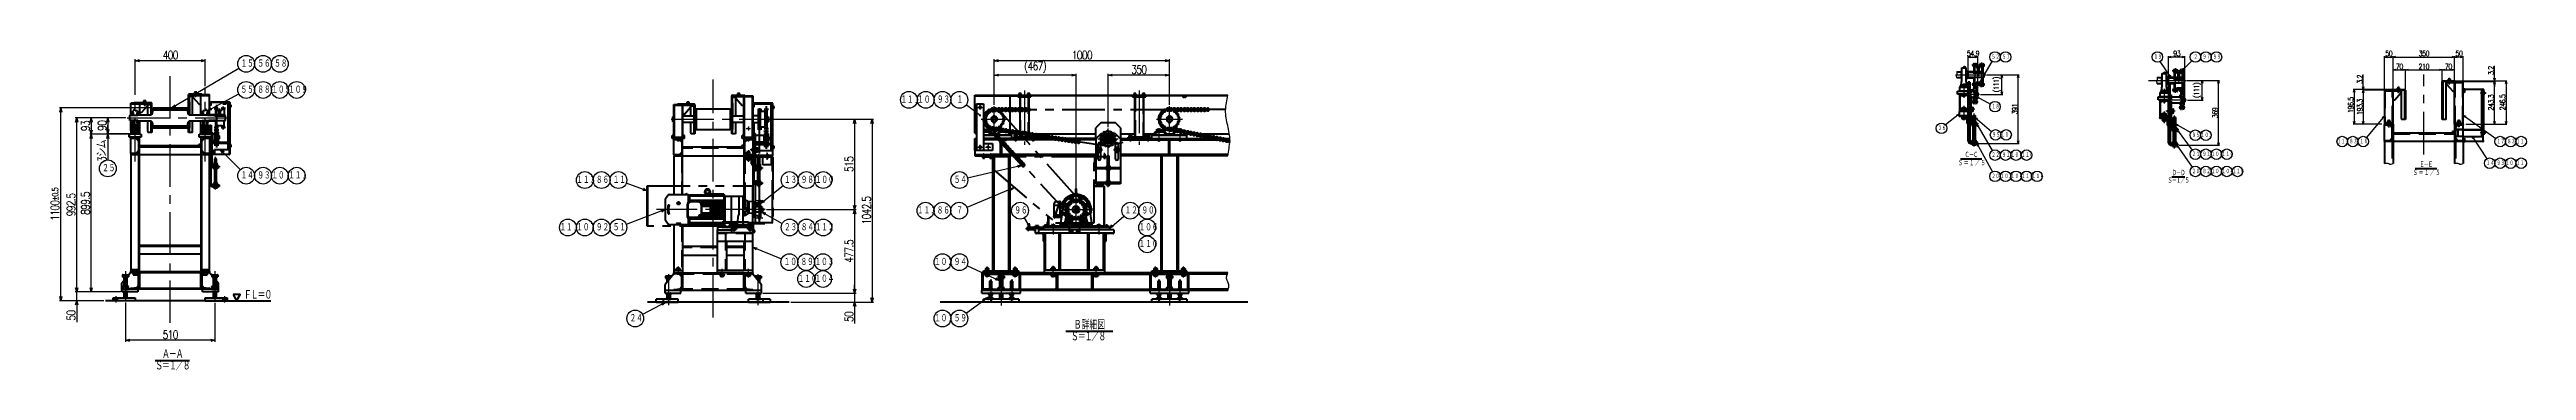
# Model space of a CAD drawing. Header units: millimetres. Extents: x -993 to 13147, y -7260 to 4342.
# Drawn here: x -985 to 13147, y -7260 to -5430 of the extents above; entities that cross this region are included whole.
import ezdxf

# ---------------------------------------------------------------- set-up
doc = ezdxf.new("R2010")
doc.units = ezdxf.units.MM
doc.header["$LTSCALE"] = 7.6492569684046
for name, pattern in [('CENTER', [50.800000000000004, 31.75, -6.35, 6.35, -6.35]), ('DASHED', [19.049999999999997, 12.7, -6.35]), ('PHANTOM', [63.50000000000001, 31.75, -6.35, 6.35, -6.35, 6.35, -6.35])]:
    doc.linetypes.add(name, pattern=pattern)
for name, color, linetype in [('NoLayerName_001', 7, 'Continuous'), ('NoLayerName_002', 7, 'Continuous'), ('NoLayerName_003', 7, 'Continuous')]:
    doc.layers.add(name, color=color, linetype=linetype)
doc.styles.get("Standard").update_dxf_attribs({"font": 'txt', "bigfont": 'extfont2'})
doc.dimstyles.get("Standard").update_dxf_attribs({"dimtxt": 2.5, "dimasz": 2.5, "dimexe": 1.25, "dimexo": 0.625, "dimtad": 1, "dimzin": 0, "dimdsep": 46, "dimtxsty": 'Standard', "dimcen": 2.5, "dimadec": 0, "dimazin": 0, "dimtfac": 0.75, "dimtmove": 0, "dimatfit": 3, "dimfxl": 1, "dimarcsym": 0})

msp = doc.modelspace()

# ---------------------------------------------------------------- texts
at = {"layer": 'NoLayerName_001', "color": 2, "lineweight": 50}
for s, insert, char_height, attachment_point in [('\\A1;\\W0.6667;\\T1.1545;Ｓ＝１／５', (9903.823145866649, -6078.135280105516), 30, 4), ('\\A1;\\W0.6667;\\T0.8750;\\L\u3000Ｃ－Ｃ\u3000\\l', (9917.237965584056, -6031.255008193895), 30, 4), ('\\A1;\\W0.6667;\\T0.8750;\\L\u3000Ｅ－Ｅ\u3000\\l', (12512.38480339643, -6086.658305663536), 30, 4), ('\\A1;\\W0.6667;\\T1.1545;Ｓ＝１／５', (12498.96998177168, -6133.538577575157), 30, 4), ('\\A1;\\W0.6667;\\T0.8750;ＦＬ＝０', (123.1889510155893, -6830.984431716844), 48, 4), ('\\A1;\\W0.6667;\\L\u3000Ｂ詳細図\u3000\\l', (4813.481554984271, -7002.433330032274), 48, 4), ('\\A1;\\W0.6667;\\T0.8750;Ｓ＝１／８', (4842.281569480121, -7093.329585525438), 48, 7), ('\\A1;\\W0.6667;\\T0.8750;\\L\u3000Ａ－Ａ\u3000\\l', (-382.6261658667304, -7169.014478103682), 48, 4), ('\\A1;\\W0.6667;\\T0.8750;Ｓ＝１／８', (-382.6261696814277, -7259.910733596846), 48, 7)]:
    msp.add_mtext(s, dxfattribs=dict(at, insert=insert, char_height=char_height, attachment_point=attachment_point))
at = {"layer": 'NoLayerName_001', "color": 2, "lineweight": 50, "insert": (11074.68608856227, -6156.259219665001), "char_height": 30, "attachment_point": 4, "line_spacing_factor": 0.85802001953125}
msp.add_mtext('\\A1;\\W0.6667;\\T0.8750;\u3000\u3000\\LＤ－Ｄ\\l\\P\u3000Ｓ＝１／５', dxfattribs=at)

# ---------------------------------------------------------------- blocks, each defined once
blk = doc.blocks.new('_OPEN30')
at = {"color": 0, "linetype": 'ByBlock', "lineweight": -2}
for p, q in [((-1, 0.267949), (0, 0)), ((0, 0), (-1, -0.267949)), ((0, 0), (-1, 0))]:
    blk.add_line(p, q, dxfattribs=at)
blk = doc.blocks.new('*D1572')
at = {"layer": 'Defpoints', "color": 0}
for p in [(-551.9357056616474, -6863.862872791034), (-41.93570566165522, -6866.363032791041), (-551.9357056616473, -7087.9053911895)]:
    blk.add_point(p, dxfattribs=at)
at = {"layer": 'NoLayerName_001', "color": 0, "linetype": 'Continuous', "lineweight": 25}
for p, q in [((-551.9357056616474, -6871.862872791034), (-551.9357056616473, -7095.9053911895)), ((-41.93570566165522, -6874.363032791041), (-41.93570566165516, -7095.9053911895)), ((-65.93570566165516, -7087.9053911895), (-527.9357056616473, -7087.9053911895))]:
    blk.add_line(p, q, dxfattribs=at)
at = {"layer": 'NoLayerName_001', "color": 0, "lineweight": 25, "xscale": 24, "yscale": 24, "zscale": 24, "rotation": 180}
blk.add_blockref('_OPEN30', (-551.9357056616473, -7087.9053911895), dxfattribs=at)
at = {"layer": 'NoLayerName_001', "color": 0, "lineweight": 25, "xscale": 24, "yscale": 24, "zscale": 24}
blk.add_blockref('_OPEN30', (-41.93570566165516, -7087.9053911895), dxfattribs=at)
at = {"layer": 'NoLayerName_001', "color": 2, "lineweight": 50, "insert": (-296.9357056616513, -7055.9053911895), "char_height": 48, "attachment_point": 5}
blk.add_mtext('\\W0.8000;\\T0.8750;510', dxfattribs=at)
blk = doc.blocks.new('*D1573')
at = {"layer": 'Defpoints', "color": 0}
for p in [(-652.9081788061613, -5909.86303279097), (-542.1357056615724, -5819.86303279097), (-521.9357056616483, -5909.86303279097)]:
    blk.add_point(p, dxfattribs=at)
at = {"layer": 'NoLayerName_001', "color": 0, "linetype": 'Continuous', "lineweight": 25}
for p, q in [((-550.1357056615724, -5819.86303279097), (-660.9081788061613, -5819.86303279097)), ((-529.9357056616483, -5909.86303279097), (-660.9081788061613, -5909.86303279097)), ((-652.9081788061613, -5843.86303279097), (-652.9081788061613, -5885.86303279097))]:
    blk.add_line(p, q, dxfattribs=at)
at = {"layer": 'NoLayerName_001', "color": 0, "lineweight": 25, "xscale": 24, "yscale": 24, "zscale": 24}
for p, rotation in [((-652.9081788061613, -5819.86303279097), 90), ((-652.9081788061613, -5909.86303279097), 270)]:
    blk.add_blockref('_OPEN30', p, dxfattribs=dict(at, rotation=rotation))
at = {"layer": 'NoLayerName_001', "color": 2, "lineweight": 50, "insert": (-684.9081788061613, -5864.863033840043), "char_height": 48, "attachment_point": 5, "rotation": 90}
blk.add_mtext('\\W0.8000;\\T0.8750;90', dxfattribs=at)
blk = doc.blocks.new('*D1574')
at = {"layer": 'Defpoints', "color": 0}
for p in [(-748.0238709448332, -5912.863032790994), (-542.1357056615724, -5819.86303279097), (-531.9357056616474, -5912.863032790994)]:
    blk.add_point(p, dxfattribs=at)
at = {"layer": 'NoLayerName_001', "color": 0, "linetype": 'Continuous', "lineweight": 25}
for p, q in [((-550.1357056615724, -5819.86303279097), (-756.0238709448332, -5819.86303279097)), ((-539.9357056616474, -5912.863032790994), (-756.0238709448332, -5912.863032790994)), ((-748.0238709448332, -5843.86303279097), (-748.0238709448332, -5888.863032790994))]:
    blk.add_line(p, q, dxfattribs=at)
at = {"layer": 'NoLayerName_001', "color": 0, "lineweight": 25, "xscale": 24, "yscale": 24, "zscale": 24}
for p, rotation in [((-748.0238709448332, -5819.86303279097), 90), ((-748.0238709448332, -5912.863032790994), 270)]:
    blk.add_blockref('_OPEN30', p, dxfattribs=dict(at, rotation=rotation))
at = {"layer": 'NoLayerName_001', "color": 2, "lineweight": 50, "insert": (-780.0238709448332, -5866.363033840055), "char_height": 48, "attachment_point": 5, "rotation": 90}
blk.add_mtext('\\W0.8000;\\T0.8750;93', dxfattribs=at)
blk = doc.blocks.new('*D1575')
at = {"layer": 'Defpoints', "color": 0}
for p in [(-652.9081788061616, -5909.86303279097), (-531.9357056616474, -5912.863032790994), (-521.9357056616483, -5909.86303279097)]:
    blk.add_point(p, dxfattribs=at)
at = {"layer": 'NoLayerName_001', "color": 0, "linetype": 'Continuous', "lineweight": 25}
for p, q in [((-529.9357056616484, -5909.86303279097), (-660.9081788061616, -5909.86303279097)), ((-539.9357056616475, -5912.863032790994), (-660.9081788061616, -5912.863032790994)), ((-652.9081788061616, -5885.86303279097), (-652.9081788061616, -5861.86303279097)), ((-652.9081788061616, -5912.863032790994), (-652.9081788061616, -5909.86303279097)), ((-652.9081788061616, -5912.863032790994), (-652.9081788061616, -6059.605889933851)), ((-652.9081788061616, -5936.863032790994), (-652.9081788061616, -5960.863032790994))]:
    blk.add_line(p, q, dxfattribs=at)
at = {"layer": 'NoLayerName_001', "color": 0, "lineweight": 25, "xscale": 24, "yscale": 24, "zscale": 24}
for p, rotation in [((-652.9081788061616, -5909.86303279097), 270), ((-652.9081788061616, -5912.863032790994), 90)]:
    blk.add_blockref('_OPEN30', p, dxfattribs=dict(at, rotation=rotation))
at = {"layer": 'NoLayerName_001', "color": 2, "lineweight": 50, "insert": (-684.9081788061616, -6010.234461362423), "char_height": 48, "attachment_point": 5, "rotation": 90}
blk.add_mtext('\\W0.8000;\\T0.8750;3シム', dxfattribs=at)
blk = doc.blocks.new('SX_FinishSymbol_1')
at = {"color": 0, "linetype": 'ByBlock', "lineweight": -2}
blk.add_lwpolyline([(-0.5, 0.8660254037844386), (0, 0), (0.5, 0.8660254037844386)], close=True, dxfattribs=at)
blk = doc.blocks.new('*D1576')
at = {"layer": 'Defpoints', "color": 0}
for p in [(-496.9357056616519, -5493.271968337938), (-96.93570566165226, -5645.925960037157), (-496.9357056616519, -5695.572810623094)]:
    blk.add_point(p, dxfattribs=at)
at = {"layer": 'NoLayerName_001', "color": 0, "linetype": 'Continuous', "lineweight": 25}
for p, q in [((-496.9357056616519, -5687.572810623094), (-496.9357056616519, -5485.271968337938)), ((-120.9357056616523, -5493.271968337938), (-472.9357056616519, -5493.271968337938)), ((-96.93570566165226, -5637.925960037157), (-96.93570566165226, -5485.271968337938))]:
    blk.add_line(p, q, dxfattribs=at)
at = {"layer": 'NoLayerName_001', "color": 0, "lineweight": 25, "xscale": 24, "yscale": 24, "zscale": 24, "rotation": 180}
blk.add_blockref('_OPEN30', (-496.9357056616519, -5493.271968337938), dxfattribs=at)
at = {"layer": 'NoLayerName_001', "color": 0, "lineweight": 25, "xscale": 24, "yscale": 24, "zscale": 24}
blk.add_blockref('_OPEN30', (-96.93570566165226, -5493.271968337938), dxfattribs=at)
at = {"layer": 'NoLayerName_001', "color": 2, "lineweight": 50, "insert": (-296.9357056616521, -5461.271968337938), "char_height": 48, "attachment_point": 5}
blk.add_mtext('\\W0.8000;\\T0.8750;400', dxfattribs=at)
blk = doc.blocks.new('*D1577')
at = {"layer": 'Defpoints', "color": 0}
for p in [(-830.2666382788357, -5819.86303279097), (-748.0238709448334, -5819.86303279097), (-748.023870944833, -6812.363032791042)]:
    blk.add_point(p, dxfattribs=at)
at = {"layer": 'NoLayerName_001', "color": 0, "linetype": 'Continuous', "lineweight": 25}
for p, q in [((-756.0238709448332, -5819.86303279097), (-838.2666382788357, -5819.86303279097)), ((-830.2666382788358, -6788.363032791042), (-830.2666382788357, -5843.86303279097)), ((-756.0238709448328, -6812.363032791042), (-838.2666382788358, -6812.363032791042))]:
    blk.add_line(p, q, dxfattribs=at)
at = {"layer": 'NoLayerName_001', "color": 0, "lineweight": 25, "xscale": 24, "yscale": 24, "zscale": 24}
for p, rotation in [((-830.2666382788357, -5819.86303279097), 90), ((-830.2666382788358, -6812.363032791042), 270)]:
    blk.add_blockref('_OPEN30', p, dxfattribs=dict(at, rotation=rotation))
at = {"layer": 'NoLayerName_001', "color": 2, "lineweight": 50, "insert": (-862.2666382788358, -6316.11303384008), "char_height": 48, "attachment_point": 5, "rotation": 90}
blk.add_mtext('\\W0.8000;\\T0.8750;992.5', dxfattribs=at)
blk = doc.blocks.new('*D1578')
at = {"layer": 'Defpoints', "color": 0}
for p in [(-830.2666382788354, -6812.363032791041), (-671.9357056616383, -6862.363032791043), (-571.9357056616459, -6812.363032791041)]:
    blk.add_point(p, dxfattribs=at)
at = {"layer": 'NoLayerName_001', "color": 0, "linetype": 'Continuous', "lineweight": 25}
for p, q in [((-830.2666382788354, -6788.363032791041), (-830.2666382788354, -6764.363032791041)), ((-579.9357056616459, -6812.363032791041), (-838.2666382788354, -6812.363032791041)), ((-679.9357056616383, -6862.363032791043), (-838.2666382788354, -6862.363032791043)), ((-830.2666382788354, -6862.363032791043), (-830.2666382788354, -6812.363032791041)), ((-830.2666382788354, -6862.363032791043), (-830.2666382788354, -6983.963032791044)), ((-830.2666382788354, -6886.363032791043), (-830.2666382788354, -6910.363032791043))]:
    blk.add_line(p, q, dxfattribs=at)
at = {"layer": 'NoLayerName_001', "color": 0, "lineweight": 25, "xscale": 24, "yscale": 24, "zscale": 24}
for p, rotation in [((-830.2666382788354, -6812.363032791041), 270), ((-830.2666382788354, -6862.363032791043), 90)]:
    blk.add_blockref('_OPEN30', p, dxfattribs=dict(at, rotation=rotation))
at = {"layer": 'NoLayerName_001', "color": 2, "lineweight": 50, "insert": (-862.2666382788354, -6947.163032791043), "char_height": 48, "attachment_point": 5, "rotation": 90}
blk.add_mtext('\\W0.8000;\\T0.8750;50', dxfattribs=at)
blk = doc.blocks.new('*D1579')
at = {"layer": 'Defpoints', "color": 0}
for p in [(-921.0209717749292, -5762.36303279097), (-393.935705661624, -5762.36303279097), (-666.9357056616466, -6862.363032791045)]:
    blk.add_point(p, dxfattribs=at)
at = {"layer": 'NoLayerName_001', "color": 0, "linetype": 'Continuous', "lineweight": 25}
for p, q in [((-401.935705661624, -5762.36303279097), (-929.0209717749292, -5762.36303279097)), ((-921.0209717749293, -6838.363032791045), (-921.0209717749292, -5786.36303279097)), ((-674.9357056616466, -6862.363032791045), (-929.0209717749293, -6862.363032791045))]:
    blk.add_line(p, q, dxfattribs=at)
at = {"layer": 'NoLayerName_001', "color": 0, "lineweight": 25, "xscale": 24, "yscale": 24, "zscale": 24}
for p, rotation in [((-921.0209717749292, -5762.36303279097), 90), ((-921.0209717749293, -6862.363032791045), 270)]:
    blk.add_blockref('_OPEN30', p, dxfattribs=dict(at, rotation=rotation))
at = {"layer": 'NoLayerName_001', "color": 2, "lineweight": 50, "insert": (-953.8209717273102, -6312.363033840082), "char_height": 48, "attachment_point": 5, "rotation": 90}
blk.add_mtext('\\A1;\\W0.8000;\\T0.8750;1100{\\H33.599998;%%p0.5}', dxfattribs=at)
blk = doc.blocks.new('*D1580')
at = {"layer": 'Defpoints', "color": 0}
for p in [(-748.023870944833, -5912.863032790994), (-748.023870944833, -5912.863032790994), (-571.9357056616462, -6812.363032791042)]:
    blk.add_point(p, dxfattribs=at)
at = {"layer": 'NoLayerName_001', "color": 0, "linetype": 'Continuous', "lineweight": 25}
for p, q in [((-748.023870944833, -6788.363032791042), (-748.023870944833, -5936.863032790994)), ((-579.9357056616462, -6812.363032791042), (-756.023870944833, -6812.363032791042))]:
    blk.add_line(p, q, dxfattribs=at)
at = {"layer": 'NoLayerName_001', "color": 0, "lineweight": 25, "xscale": 24, "yscale": 24, "zscale": 24}
for p, rotation in [((-748.023870944833, -5912.863032790994), 90), ((-748.023870944833, -6812.363032791042), 270)]:
    blk.add_blockref('_OPEN30', p, dxfattribs=dict(at, rotation=rotation))
at = {"layer": 'NoLayerName_001', "color": 2, "lineweight": 50, "insert": (-780.023870944833, -6307.970751197003), "char_height": 48, "attachment_point": 5, "rotation": 90}
blk.add_mtext('\\W0.8000;\\T0.8750;899.5', dxfattribs=at)
blk = doc.blocks.new('JZB_0739')
at = {"layer": 'NoLayerName_001', "color": 7, "linetype": 'Continuous', "lineweight": 50}
for p, q in [((1.546140993013978e-11, 166.8000000000732), (1.546140993013978e-11, 170.0000000000732)), ((1.546140993013978e-11, 170.0000000000734), (95.80000000001871, 170.0000000000734)), ((95.80000000001723, 166.8000000000732), (1.546140993013978e-11, 166.8000000000732)), ((66.0400095575585, 166.7999999999806), (66.0580552853641, 166.7997426982445)), ((76.81588098124985, 100.0000000000726), (76.81588098124985, 158.8000000000729)), ((96.7840333867606, 125.0000000000273), (96.7840333867606, 165.977983970628)), ((96.80000000001655, 101.6298840693885), (96.80000000001655, 165.8000000000729)), ((99.9681524055598, 166.8000000000823), (99.87921561089064, 166.8000000000823)), ((99.9681524055598, 166.3162417304495), (99.9681524055598, 166.8000000000825)), ((100.0000000000177, 103.8196601125791), (100.0000000000177, 165.8000000000734)), ((76.81588098124985, 4.999999999986926), (76.81588098124985, 65.00000000007253)), ((76.81588098124985, 4.999999999986926), (77.31339941811598, -1.296029950026423e-11)), ((96.80000000001922, 125.0000000000273), (93.79999999999592, 125.0000000000273)), ((93.79999999999592, 125.0000000000273), (93.79999999999592, 100.4893142822949)), ((93.79999999999592, 64.51068571785027), (93.79999999999592, 25.00000000002944)), ((93.79999999999592, 25.00000000002944), (96.80000000001922, 25.00000000002944)), ((96.7840333867606, -1.296029950026423e-11), (96.7840333867606, 25.00000000002944)), ((96.80000000001655, 120.000000000073), (100.0000000000177, 120.000000000073)), ((96.80000000001723, -1.84172677109018e-11), (96.80000000001723, 63.37011593075658)), ((96.80000000001655, 4.999999999981583), (100.0000000000182, 4.999999999981583)), ((100.0000000000177, 61.18033988756599), (100.0000000000177, -1.84172677109018e-11)), ((100.0000000000185, -1.84172677109018e-11), (77.31339941811598, -1.84172677109018e-11))]:
    blk.add_line(p, q, dxfattribs=at)
for centre, radius in [((95.80000000001866, 165.8000000000734), 4.2), ((95.80000000001723, 165.8000000000732), 1)]:
    blk.add_arc(centre, radius, 0, 90, dxfattribs=at)
at = {"layer": 'NoLayerName_003', "color": 7, "linetype": 'Continuous', "lineweight": 50}
for p, q in [((70.18504542379458, 166.8000000000729), (70.18504542379458, 159.7035269459252)), ((70.18504542379452, 159.7035269459254), (71.75000000001825, 158.8000000000732)), ((71.75000000001819, 158.8000000000729), (88.25000000001819, 158.8000000000729)), ((75.09252271190633, 166.8000000000729), (75.09252271190633, 159.7035269459252)), ((84.90747728813, 166.8000000000729), (84.90747728813, 159.7035269459252)), ((88.25000000001819, 158.8000000000729), (89.8149545762418, 159.7035269459252)), ((89.8149545762418, 166.8000000000729), (89.8149545762418, 159.7035269459252))]:
    blk.add_line(p, q, dxfattribs=at)
for points, start_tangent, end_tangent in [([(70.18504542379452, 159.7035269459252), (72.81326951700976, 158.9484717150258), (75.09252271190633, 159.7035269459252)], (0.9611235889019295, -0.2761185376903819), (0.9492683845676673, 0.3144670635540256)), ([(75.09252271190633, 159.7035269459252), (78.65168704285361, 159.0056947445519), (83.65163905892439, 159.3780357995765), (84.90747728813, 159.7035269459252)], (0.981315996408507, -0.1924030020368157), (0.9680149736402782, 0.2508924287582459)), ([(84.90747728813, 159.7035269459252), (87.53570138134523, 158.9484717150258), (89.8149545762418, 159.7035269459252)], (0.9611235889019295, -0.2761185376903819), (0.9492683845676673, 0.3144670635540256))]:
    blk.add_spline(points, degree=3, dxfattribs=dict(at, start_tangent=start_tangent, end_tangent=end_tangent))
blk = doc.blocks.new('JZB_0740')
at = {"layer": 'NoLayerName_001', "color": 7, "linetype": 'Continuous', "lineweight": 50}
blk.add_line((1.500001525303162, 3.010321336205379e-05), (1.525303161997726e-06, 3.010321336205379e-05), dxfattribs=at)
blk = doc.blocks.new('JZB_0741')
at = {"layer": 'NoLayerName_001', "color": 7, "linetype": 'Continuous', "lineweight": 50}
for p, q in [((9.663381206337363e-13, 783.50000000005), (10.00000000000011, 783.50000000005)), ((9.663381206337363e-13, 767.50000000005), (9.663381206337363e-13, 783.50000000005)), ((70.00000000000085, 767.50000000005), (1.023181539494544e-12, 767.50000000005)), ((10.00000000000085, 767.50000000005), (10.00000000000085, 765.6338196254529)), ((10.00000000000068, 673.0315050707169), (10.00000000000068, 761.9684949293833)), ((10.00000000000068, 761.9684949293828), (47.6972459419821, 758.6704132633106)), ((42.5475662738541, 759.1209518550623), (55.00000000000091, 745.5315050707167)), ((55.00000000000085, 750.7008556785773), (55.00000000000085, 684.2991443215228)), ((60.00000000000006, 783.5000000000499), (70.00000000000091, 783.5000000000499)), ((60.00000000000091, 5.002220859751105e-11), (60.00000000000091, 767.50000000005)), ((410.0000000000009, 717.50000000005), (60.00000000000091, 717.50000000005)), ((60.00000000000091, 712.50000000005), (410.0000000000009, 712.50000000005)), ((70.00000000000091, 783.50000000005), (70.00000000000091, 767.50000000005)), ((400.0000000000009, 767.50000000005), (400.0000000000009, 783.50000000005)), ((400.0000000000009, 783.50000000005), (470.0000000000009, 783.50000000005)), ((470.0000000000009, 767.50000000005), (400.0000000000009, 767.50000000005)), ((410.0000000000009, 767.50000000005), (410.0000000000009, 5.002220859751105e-11)), ((415.0000000000009, 745.5315050707167), (427.4524337261477, 759.1209518550623)), ((415.0000000000009, 684.2991443215228), (415.0000000000009, 750.7008556785773)), ((422.3027540580197, 758.6704132633113), (460.0000000000011, 761.9684949293836)), ((460.0000000000009, 765.6338196254529), (460.0000000000009, 767.50000000005)), ((460.0000000000011, 761.9684949293833), (460.0000000000011, 673.0315050707169)), ((470.0000000000009, 783.50000000005), (470.0000000000009, 767.50000000005)), ((47.69724594198215, 676.3295867367889), (10.0000000000007, 673.0315050707167)), ((10.00000000000091, 669.3661803746471), (10.00000000000091, 5.002220859751105e-11)), ((10.00000000000091, 667.50000000005), (460.0000000000009, 667.50000000005)), ((55.00000000000085, 689.4684949293834), (42.54756627385404, 675.8790481450377)), ((55.00000000000091, 667.5000000000529), (55.00000000000091, 12.00000000005184)), ((427.4524337261477, 675.8790481450377), (415.0000000000009, 689.4684949293834)), ((415.0000000000009, 12.00000000005184), (415.0000000000009, 667.5000000000548)), ((460.000000000001, 673.0315050707169), (422.3027540580197, 676.3295867367892)), ((460.0000000000009, 5.002220859751105e-11), (460.0000000000035, 669.3661803746471)), ((410.0000000000009, 150.0000000000518), (60.00000000000091, 150.0000000000518)), ((60.00000000000091, 145.0000000000518), (410.0000000000009, 145.0000000000518)), ((10.00000000000091, 12.00000000005002), (60.00000000000091, 12.00000000005002)), ((60.00000000000091, 5.002220859751105e-11), (10.00000000000085, 5.002220859751105e-11)), ((410.0000000000009, 100.0000000000519), (60.00000000000091, 100.0000000000519)), ((410.0000000000009, 12.00000000005002), (460.000000000001, 12.00000000005002)), ((460.000000000001, 5.002220859751105e-11), (410.0000000000009, 5.002220859751105e-11))]:
    blk.add_line(p, q, dxfattribs=at)
for centre, radius, start, end in [((14.00000000000091, 765.6338196254529), 3.999999999999998, 180, 265.0000000000001), ((47.00000000000085, 750.7008556785773), 8, 0, 84.99999999999979), ((423.0000000000009, 750.7008556785773), 8, 94.99999999999991, 180), ((456.0000000000009, 765.6338196254529), 3.999999999999998, 275, 0), ((14.00000000000091, 669.3661803746471), 4, 94.99999999999974, 180), ((47.00000000000085, 684.2991443215228), 8, 275.0000000000002, 0), ((423.0000000000009, 684.2991443215228), 8, 180, 265), ((456.0000000000009, 669.3661803746471), 4, 0, 85.00000000000006)]:
    blk.add_arc(centre, radius, start, end, dxfattribs=at)
blk = doc.blocks.new('JZB_0742')
at = {"layer": 'NoLayerName_001', "color": 7, "linetype": 'Continuous', "lineweight": 50}
for p, q in [((-6.265899656909824e-07, 21.66966732168373), (6.862818462783324, 21.66966732168373)), ((-6.265900509561106e-07, 1.22070822499154e-05), (-6.265900509561106e-07, 21.66966732168385)), ((-6.265899870072644e-07, 16.18483976438233), (6.862818462783309, 16.18483976438233)), ((-6.265900296398286e-07, 5.215184649779417), (6.86281846278327, 5.215184649779417)), ((7.999999373410027, 19.70001220708093), (6.862818462783327, 21.66966732168385)), ((7.01850391578834, 1.22070822499154e-05), (7.999999373409946, 1.70001220708093)), ((7.999999373409956, 1.700012207080931), (7.99999937341002, 19.70001220708093))]:
    blk.add_line(p, q, dxfattribs=at)
for points, start_tangent, end_tangent in [([(6.862818462783324, 21.66966732168373), (7.507818661683356, 20.23314419167809), (7.706703219758264, 18.73222981534241), (6.862818462783309, 16.18483976438233)], (0.4096065912112382, -0.9122622651607978), (-0.3144680720493698, -0.9492680504797117)), ([(6.862818462783309, 16.18483976438233), (7.641723202507087, 12.21824506291091), (7.229762213048492, 6.63265262489108), (6.86281846278327, 5.215184649779417)], (0.1926862821964166, -0.9812604122521824), (-0.2506114809340306, -0.9680877468618494)), ([(6.86281846278327, 5.215184649779417), (7.50781866168327, 3.778661519773891), (7.706703219758204, 2.277747143437978), (6.990332527496536, 1.220708083859989e-05)], (0.4096065912112483, -0.9122622651607933), (-0.3000214161021061, -0.9539324661002407))]:
    blk.add_spline(points, degree=3, dxfattribs=dict(at, start_tangent=start_tangent, end_tangent=end_tangent))
blk = doc.blocks.new('JZB_0743')
at = {"layer": 'NoLayerName_001', "color": 7, "linetype": 'Continuous', "lineweight": 50}
for centre, major_axis, ratio, start_param, end_param in [((4.575455135779187, -10.51580810541907), (22.04076629697867, 0), 0.4877325885658341, 1.642336508615978, 1.779907577916426), ((-1.575456388959001, -10.51580810541907), (22.04076629697805, 0), 0.4877325885658479, 1.43080463895831, 1.499256144973823)]:
    blk.add_ellipse(centre, major_axis=major_axis, ratio=ratio, start_param=start_param, end_param=end_param, dxfattribs=at)
blk = doc.blocks.new('JZB_0744')
at = {"layer": 'NoLayerName_001', "color": 7, "linetype": 'Continuous', "lineweight": 50}
for p, q in [((2.976212854219071, 2.507089247942417), (2.273736754432321e-13, 2.507089247942417)), ((2.273736754432321e-13, 2.507089247942417), (2.131628207280301e-13, 0.5070892479424174)), ((2.131628207280301e-13, 0.5070892479424174), (5.273518405284364, 2.017051122038538e-05))]:
    blk.add_line(p, q, dxfattribs=at)
blk = doc.blocks.new('JZB_0745')
at = {"layer": 'NoLayerName_001', "color": 7, "linetype": 'Continuous', "lineweight": 50}
for p, q in [((2.499999373409999, 22.70001220708093), (-6.265900012181191e-07, 22.70001220708093)), ((2.499999373409999, 1.22070822499154e-05), (2.499999373409999, 22.70001220708093))]:
    blk.add_line(p, q, dxfattribs=at)
blk = doc.blocks.new('JZB_0746')
at = {"layer": 'NoLayerName_001', "color": 7, "linetype": 'Continuous', "lineweight": 50}
for p, q in [((1.525305293625934e-06, 33.52442626960442), (1.525305293625934e-06, 37.02373182660938)), ((1.525305293625934e-06, 33.52442626960442), (1.500001525305294, 33.52442626960442)), ((1.525305293625934e-06, 4.224426269603896), (1.525305293625934e-06, 0.1251323611086264)), ((1.500001525305294, 2.21542513867621), (1.525305293625934e-06, 2.21542513867621)), ((1.525305293625934e-06, 0.1251323611086264), (1.500001525305294, 0.1251323611086264)), ((1.500001525305294, 32.95359230403324), (1.500001525305294, 37.02373182660938)), ((1.500001525305287, 4.924426269603714), (1.500001525305287, -4.999782504455652e-06)), ((1.525305293625934e-06, -4.999782504455652e-06), (1.500001525305294, -4.999782504455652e-06))]:
    blk.add_line(p, q, dxfattribs=at)
blk = doc.blocks.new('JZB_0747')
at = {"layer": 'NoLayerName_002', "color": 7, "linetype": 'Continuous', "lineweight": 50}
for p, q in [((-7.629394076502649e-07, 37.50000000007321), (0.4999992370605639, 38.00000000007321)), ((-7.629394076502649e-07, 34.00000000007242), (-7.629394076502649e-07, 37.50000000007321)), ((0.4999992370605995, 34.0000000000731), (-7.629393721231281e-07, 34.5000000000731)), ((-7.629394076502649e-07, 4.000000000072532), (-7.629394076502649e-07, 0.5000000000731006)), ((-7.629394076502649e-07, 3.500000000073101), (0.4999992370605639, 4.000000000073101)), ((0.4999992370605995, 7.310063665499911e-11), (-7.62939428966547e-07, 0.5000000000731006)), ((0.4999992370605995, 38.0000000000731), (35.3999992364783, 38.0000000000731)), ((0.4999992370605995, 34.0000000000731), (35.39999923647823, 34.0000000000731)), ((35.39999923647823, 7.310063665499911e-11), (0.4999992370605995, 7.310063665499911e-11)), ((35.39999923647829, 38.0000000000731), (35.89999923647824, 37.50000000007321)), ((35.89999923647823, 34.5000000000731), (35.39999923647826, 34.0000000000731)), ((35.39999923647823, 33.67675393086643), (35.39999923647823, 34.0000000000731)), ((35.39999923647823, 4.000000000073101), (35.8999992364782, 3.500000000073101)), ((35.89999923647824, 0.5000000000731006), (35.39999923647821, 7.310063665499911e-11)), ((35.89999923647823, 37.50000000007321), (35.89999923647823, 34.5000000000731)), ((35.89999923647823, 4.000000000072532), (35.89999923647823, 0.5000000000732143))]:
    blk.add_line(p, q, dxfattribs=at)
blk = doc.blocks.new('JZB_0748')
at = {"layer": 'NoLayerName_003', "color": 4, "linetype": 'CENTER', "lineweight": 50}
for p, q in [((-7.641077388598205e-07, 114.5889477539645), (24.72136230351923, 114.5889477539626)), ((-7.641129684543557e-07, 4.878947753963757), (24.721362303514, 4.87894775396336)), ((63.46947097778244, 114.5889477539631), (38.74810791015547, 114.5889477539623)), ((63.46947097778244, 4.878947753962393), (38.74810791015547, 4.878947753963158))]:
    blk.add_line(p, q, dxfattribs=at)
at = {"layer": 'NoLayerName_003', "color": 7, "linetype": 'Continuous', "lineweight": 50}
for p, q in [((6.73473510683888, 109.9679071488354), (6.73473510683888, 78.23394775397935)), ((6.734735106838798, 108.5579071488019), (18.6347351068388, 108.5579071488019)), ((6.734735106838876, 78.03394775397942), (28.73473510683888, 78.03394775397942)), ((6.734735106838873, 43.73394775397946), (7.734735106838874, 44.73394775397946)), ((6.734735106839217, 41.23394775397924), (6.734735106839217, 9.49998835912345)), ((6.734735106838798, 11.97091317032971), (18.6347351068388, 11.97091317032971)), ((7.734735106838878, 44.73394775397946), (55.73473510683817, 44.73394775397946)), ((16.23473510683889, 119.4679071488354), (9.134735106838878, 119.4679071488354)), ((18.63473510683739, 103.7339477539799), (18.63473510683739, 109.9679071488354)), ((18.63473510683739, 103.7339477539799), (28.73473510683888, 103.7339477539799)), ((44.83473510683845, 15.73394775397992), (18.63473510683738, 15.73394775397992)), ((18.63473510683887, 9.49998835912345), (18.63473510683887, 15.73394775397981)), ((34.73473510683888, 103.7339477539799), (44.83473510683845, 103.7339477539799)), ((34.73473510683889, 78.03394775399522), (56.7347351068389, 78.03394775399522)), ((44.83473510683817, 109.9679071488358), (44.83473510683817, 103.7339477539799)), ((56.7347351068413, 108.5579071488019), (44.83473510684129, 108.5579071488022)), ((44.83473510683845, 15.73394775397992), (44.83473510683845, 9.499988359124018)), ((56.73473510683834, 11.9709131703288), (44.83473510683834, 11.97091317032917)), ((54.33473510683817, 119.4679071488358), (47.23473510683816, 119.4679071488358)), ((55.73473510683817, 44.73394775397946), (56.73473510683817, 43.73394775397946)), ((56.7347351068389, 109.9679071488358), (56.7347351068389, 77.73394775492318)), ((56.73473510683817, 9.499988359123904), (56.73473510683817, 40.63465384548363)), ((9.134735106838878, -1.16408764370135e-05), (16.23473510683889, -1.16408764370135e-05)), ((47.23473510683817, -1.164087598226615e-05), (54.33473510683817, -1.164087598226615e-05))]:
    blk.add_line(p, q, dxfattribs=at)
for centre, start, end in [((26.73681844017224, 109.9679071488354), 151.6438711705862, 180), ((26.73681844017224, 9.499988359123563), 180, 208.3561288294137), ((-1.367348226494485, 109.9679071488354), 0, 28.35612882941318), ((-1.367348226494485, 9.499988359123563), 331.643871170586, 359.9999999999997), ((64.83681844017153, 109.9679071488358), 151.6438711705862, 180), ((64.83681844017153, 9.499988359124018), 180, 208.3561288294137), ((36.73265177350481, 109.9679071488358), 0, 28.3561288294132), ((36.73265177350481, 9.499988359124018), 331.6438711705859, 359.9999999999997)]:
    blk.add_arc(centre, 20.00208333333335, start, end, dxfattribs=at)
at = {"layer": 'NoLayerName_003', "color": 7, "linetype": 'Continuous', "lineweight": 50, "start_tangent": (-0.9978162651199172, -0.06605074611341882), "end_tangent": (-0.9977398764754303, 0.06719478321114795)}
blk.add_spline([(34.73473510683888, 103.7339477539799), (34.55915205717146, 103.7223249814908), (34.06666215669162, 103.6934505237646), (33.310839497206, 103.6598410863928), (32.37627798041502, 103.6362435625135), (31.73473510683888, 103.6315558892916), (30.74302651632947, 103.6427565049562), (29.86314204422547, 103.671435854611), (29.19281460028107, 103.7050901073735), (28.80853420184059, 103.7289776066432), (28.73473510683888, 103.7339477539799)], degree=3, dxfattribs=at)
blk = doc.blocks.new('JZB_0749')
at = {"layer": 'NoLayerName_001', "color": 7, "linetype": 'Continuous', "lineweight": 50}
for p, q in [((49.99999961867641, 7.000000001016929), (-3.813236162386602e-07, 7.000000001016929)), ((-3.813236162386602e-07, 4.500000000073101), (-3.813236162386602e-07, 1.017042450257577e-09)), ((49.99999961867641, 1.016815076582134e-09), (-3.813236162386602e-07, 1.016815076582134e-09)), ((49.99999961867641, 6.799305557078128), (49.99999961867641, 7.000000001016929)), ((49.99999961867641, 1.016815076582134e-09), (49.99999961867641, 3.300000000073851))]:
    blk.add_line(p, q, dxfattribs=at)
blk = doc.blocks.new('JZB_0750')
at = {"layer": 'NoLayerName_001', "color": 7, "linetype": 'Continuous', "lineweight": 50}
for p, q in [((9.551354285264324e-08, 24.45851220804752), (0.5415000955135287, 25.00001220804756)), ((9.551354196446482e-08, 1.50001220804802), (9.551354196446482e-08, 24.45851220804775)), ((1.500000095513403, 1.220804767854133e-05), (9.551333324253619e-08, 1.500012208047792)), ((0.541500095513543, 25.00001220804756), (5.458500095513543, 25.00001220804756)), ((3.000000095513547, 20.50001220804756), (1.267949287944622, 21.50001220804756)), ((1.26794928794467, 21.50001220804779), (4.732050903082619, 21.50001220804779)), ((1.500000095513542, 25.00001220804779), (1.500000095513542, 21.50001220804756)), ((1.500000095513403, 1.220804767854133e-05), (3.00000009551351, 0.8660376118322118)), ((4.500000095513549, 1.220804767854133e-05), (1.500000095513403, 1.220804767854133e-05)), ((3.000000095513542, 21.50001220804779), (3.000000095513542, 25.00001220804779)), ((4.732050903082618, 21.50001220804779), (3.000000095513547, 20.50001220804779)), ((3.000000095513542, 0.8660376118320983), (4.500000095513549, 1.220804767854133e-05)), ((4.500000095513542, 21.50001220804779), (4.500000095513542, 25.00001220804779)), ((6.000000095513542, 1.50001220804802), (4.500000095513405, 1.220804790591501e-05)), ((5.458500095513543, 25.00001220804756), (6.00000009551364, 24.45851220804752)), ((6.000000095513542, 24.4585122080473), (6.000000095513542, 1.500012208047906))]:
    blk.add_line(p, q, dxfattribs=at)
blk = doc.blocks.new('JZB_0751')
at = {"layer": 'NoLayerName_001', "color": 7, "linetype": 'Continuous', "lineweight": 50}
for p, q in [((-2.273736754432321e-13, 5.161382432561368e-11), (-2.273736754432321e-13, 3.000000000073214)), ((-2.273736754432321e-13, 3.000000000073214), (49.99999999999977, 3.000000000073214)), ((49.99999999999977, 3.000000000073214), (49.99999999999977, 5.161382432561368e-11))]:
    blk.add_line(p, q, dxfattribs=at)
blk = doc.blocks.new('JZB_0752')
at = {"layer": 'NoLayerName_003', "color": 3, "linetype": 'DASHED', "lineweight": 50}
for p, q in [((9.435802837742813e-06, 18.00000000007321), (44.97368441185392, 18.00000000007321)), ((400.0000094358023, 18.00000000007321), (444.9736844118534, 18.00000000007321))]:
    blk.add_line(p, q, dxfattribs=at)
at = {"layer": 'NoLayerName_003', "color": 7, "linetype": 'Continuous', "lineweight": 50}
for p, q in [((397.4868469238279, 18.00000000007321), (400.0000094358024, 18.00000000007321)), ((397.4868469238279, 7.321432349272072e-11), (397.4868469238279, 18.00000000007321)), ((397.4868469238279, 14.40000000007319), (418.1568469238279, 14.40000000007319)), ((443.3528469238279, 7.20000000007326), (401.6208469238279, 7.20000000007326)), ((401.6208469238279, 7.20000000007326), (401.6208469238279, 7.332801033044234e-11)), ((406.586846923828, 106.0000000000732), (406.586846923828, 110.2000000000733)), ((406.5868469238279, 110.2000000000733), (412.9868469238279, 110.2000000000733)), ((407.5868469238279, 105.0000000000731), (406.5868469238279, 106.0000000000731)), ((406.5868469238279, 74.00000000007321), (407.5868469238279, 75.00000000007321)), ((406.5868469238279, 69.80000000007317), (406.5868469238279, 74.0000000000731)), ((412.9868469238279, 69.80000000007317), (406.5868469238279, 69.80000000007317)), ((435.6868469238279, 105.0000000000731), (407.5868469238279, 105.0000000000731)), ((407.5868469238279, 75.00000000007321), (443.6868469238279, 75.00000000007321)), ((422.9868469238279, 130.0000000000732), (409.4868469238279, 130.0000000000732)), ((409.4868469238279, 110.2000000000733), (409.4868469238279, 130.0000000000734)), ((411.4868469238279, 121.0000000000731), (409.4868469238279, 123.000000000073)), ((409.4868469238279, 69.80000000007317), (409.4868469238279, 50.00000000007333)), ((409.4868469238279, 57.00000000007333), (411.4868469238278, 59.00000000007321)), ((409.4868469238279, 50.00000000007333), (418.1568469238279, 50.00000000007333)), ((411.4868469238279, 110.2000000000733), (411.4868469238279, 121.0000000000732)), ((412.9868469238279, 121.0000000000731), (411.4868469238279, 121.0000000000731)), ((411.4868469238279, 69.80000000007317), (411.4868469238279, 59.00000000007321)), ((411.4868469238279, 59.00000000007321), (412.9868469238279, 59.00000000007321)), ((412.9868469238279, 110.2000000000733), (412.9868469238279, 121.0000000000732)), ((412.9868469238279, 59.00000000007333), (412.9868469238279, 69.80000000007328)), ((418.1568469238279, 50.00000000007321), (418.1568469238279, 7.20000000007326)), ((422.986846923828, 132.4400000000733), (422.4453950394994, 132.1273926089029)), ((422.445395039499, 132.1273926089036), (422.445395039499, 130.3126073912435)), ((422.445395039499, 130.3126073912435), (422.9868469238278, 130.000000000073)), ((423.526846923828, 133.6500000000731), (422.986846923828, 132.440000000073)), ((423.9268469238279, 138.1000000000734), (423.0268469238279, 135.4000000000735)), ((423.026846923828, 135.4000000000733), (423.526846923828, 133.6500000000731)), ((429.0468469238279, 138.1000000000734), (423.9268469238279, 138.1000000000734)), ((435.4868469238279, 50.00000000007333), (426.8168469238279, 50.00000000007333)), ((426.8168469238279, 7.20000000007326), (426.8168469238279, 50.00000000007321)), ((426.8168469238279, 14.40000000007319), (447.4868469238279, 14.40000000007319)), ((429.9468469238278, 135.4000000000733), (429.0468469238278, 138.1000000000731)), ((429.4468469238279, 133.6500000000731), (429.9468469238279, 135.4000000000733)), ((429.9868469238278, 132.4400000000733), (429.4468469238278, 133.6500000000731)), ((430.5282988081536, 132.1273926089036), (429.9868469238274, 132.4400000000726)), ((429.9868469238279, 130.0000000000732), (430.5282988081552, 130.3126073912429)), ((435.4868469238279, 130.0000000000732), (429.9868469238279, 130.0000000000732)), ((430.5282988081553, 130.3126073912426), (430.5282988081553, 132.1273926089036)), ((433.4868469238279, 121.0000000000731), (431.9868469238279, 121.0000000000731)), ((431.9868469238279, 121.0000000000731), (431.9868469238279, 110.2000000000731)), ((431.9868469238279, 110.2000000000733), (435.6868469238279, 110.2000000000733)), ((444.6868469238279, 69.80000000007317), (431.9868469238279, 69.80000000007317)), ((431.9868469238279, 69.80000000007317), (431.9868469238279, 59.00000000007321)), ((431.9868469238279, 59.00000000007333), (433.4868469238279, 59.00000000007333)), ((435.4868469238279, 123.0000000000732), (433.4868469238279, 121.0000000000732)), ((433.4868469238279, 110.2000000000733), (433.4868469238279, 121.0000000000732)), ((433.4868469238279, 69.80000000007317), (433.4868469238279, 59.00000000007321)), ((433.4868469238279, 59.00000000007321), (435.4868469238278, 57.00000000007333)), ((435.4868469238279, 130.0000000000732), (435.4868469238279, 110.2000000000733)), ((435.4868469238279, 69.80000000007317), (435.4868469238279, 50.00000000007333)), ((435.6868469238279, 111.7600000036495), (435.6868469238279, 110.2000000000731)), ((435.6868469238279, 105.5000000000733), (435.6868469238279, 105.0000000000732)), ((435.6868469238279, 105.5000000000733), (436.1868469238278, 105.0000000000733)), ((441.4468469238279, 112.0000000000732), (435.9268469238279, 112.0000000000732)), ((436.1868469238279, 105.0000000000733), (441.1868469238281, 105.0000000000733)), ((436.9547961162606, 109.4870508076405), (436.9547961162606, 112.0000000000732)), ((438.6868469238279, 107.7550000000732), (436.9547961162605, 109.4870508076406)), ((437.8208215200435, 109.487050807642), (437.8208215200435, 112.0000000000732)), ((440.4188977313951, 109.487050807642), (438.686846923827, 107.755000000074)), ((439.5528723276124, 109.487050807642), (439.5528723276124, 112.0000000000732)), ((440.4188977313983, 112.0000000000732), (440.4188977313983, 109.487050807642)), ((441.1868469238282, 105.0000000000733), (441.686846923828, 105.5000000000732)), ((441.6868469238279, 110.2000000000733), (441.6868469238279, 111.7600000036496)), ((441.6868469238279, 110.2000000000733), (444.6868469238279, 110.2000000000733)), ((441.6868469238279, 105.0000000000731), (441.6868469238279, 105.5000000000732)), ((443.6868469238279, 105.0000000000731), (441.6868469238279, 105.0000000000731)), ((443.3528469238279, 7.321432349272072e-11), (443.3528469238279, 7.200000000073146)), ((444.6868469238278, 106.0000000000732), (443.6868469238278, 105.0000000000732)), ((443.6868469238279, 75.00000000007321), (444.6868469238279, 74.00000000007321)), ((444.6868469238279, 110.2000000000733), (444.6868469238279, 108.500000000073)), ((444.6868469238279, 71.5000000000731), (444.6868469238279, 69.80000000007317)), ((447.4868469238279, 18.00000000007321), (444.9736844118534, 18.00000000007321)), ((447.4868469238279, 7.321432349272072e-11), (447.4868469238279, 18.00000000007321))]:
    blk.add_line(p, q, dxfattribs=at)
for centre, radius, start, end in [((344.4868469238279, 51.81255370308588), 65, 328.6547925718818, 359.9999999999999), ((500.4868469238279, 51.81255370308577), 65, 180, 211.3452074281182), ((435.9268469238279, 111.7600000000732), 0.2399999999999935, 90, 179.999999146234), ((441.4468469238279, 111.7600000000732), 0.2399999999999935, 0, 89.99999914623396)]:
    blk.add_arc(centre, radius, start, end, dxfattribs=at)
for points, start_tangent, end_tangent in [([(436.9547961162606, 109.4870508076405), (437.3334144071488, 109.258939828588), (437.6128738209559, 109.3210833381974), (437.8208215200435, 109.487050807642)], (0.8565533007549622, -0.5160585654417331), (0.7815846046146887, 0.6237992512253446)), ([(437.8208215200435, 109.487050807642), (438.0681583219514, 109.3775829982869), (438.6699281352927, 109.2550954121739), (439.2512585886015, 109.3576729321877), (439.5528723276124, 109.487050807642)], (0.9144411611429388, -0.40471886885535), (0.9190182831376343, 0.3942149099904199)), ([(439.5528723276124, 109.487050807642), (439.9314906185022, 109.258939828588), (440.2109500323092, 109.3210833381974), (440.4188977313952, 109.487050807642)], (0.8565533007542951, -0.5160585654428401), (0.7815846046124441, 0.6237992512281572))]:
    blk.add_spline(points, degree=3, dxfattribs=dict(at, start_tangent=start_tangent, end_tangent=end_tangent))
blk = doc.blocks.new('JZB_0753')
at = {"layer": 'NoLayerName_001', "color": 7, "linetype": 'Continuous', "lineweight": 50}
for p in [(1.525303872540462e-06, 2.798809055093443e-05), (1.500001525303873, 0.01080040356430345)]:
    blk.add_line(p, (1.500001525303873, 2.798809055093443e-05), dxfattribs=at)
blk = doc.blocks.new('JZB_0754')
at = {"layer": 'NoLayerName_002', "color": 7, "linetype": 'Continuous', "lineweight": 50}
for p, q in [((7.628943166082536e-07, 280.0000000000139), (7.628943095028262e-07, 296.7000000000512)), ((2.300000762433591, 296.7000000000139), (2.300000762433598, 280.0000000000139)), ((3.300000762894271, 300.0000000000512), (106.7000007624297, 300.0000000000512)), ((106.7000007624297, 297.7000000000137), (3.300000762433569, 297.7000000000137)), ((107.7000007624297, 3.300000000051), (107.7000007624297, 296.7000000000139)), ((110.0000007624297, 296.7000000000512), (110.0000007624297, 3.300000000013483)), ((2.300000762433626, 280.0000000000139), (7.628943166082536e-07, 280.0000000000139)), ((7.628943095028262e-07, 3.30000000001337), (7.628943023973989e-07, 20.00000000005093)), ((7.628943095028262e-07, 20.00000000005093), (2.300000762433605, 20.00000000005093)), ((2.300000762433605, 20.00000000005093), (2.300000762433612, 3.300000000051)), ((3.300000762433605, 2.300000000051), (106.7000007624297, 2.300000000051)), ((106.7000007624297, 1.341504685115069e-11), (3.300000762894314, 1.341504685115069e-11))]:
    blk.add_line(p, q, dxfattribs=at)
for centre, radius, start, end in [((3.300000762894307, 296.7000000000512), 3.3, 90.00000000000061, 180), ((3.300000762433598, 296.7000000000139), 1, 90.0000000000004, 180), ((106.7000007624297, 296.7000000000512), 3.3, 0, 90.00000000000013), ((106.7000007624297, 296.7000000000139), 1, 0, 90), ((3.300000762894307, 3.30000000001337), 3.3, 180, 270), ((3.300000762433605, 3.300000000051), 1, 180, 270), ((106.7000007624297, 3.30000000001337), 3.3, 270.0000000000003, 0), ((106.7000007624297, 3.300000000051), 1, 270.0000000000012, 0)]:
    blk.add_arc(centre, radius, start, end, dxfattribs=at)
at = {"layer": 'NoLayerName_003', "color": 7, "linetype": 'Continuous', "lineweight": 50}
for p, q in [((70.18504618643837, 297.7000000000507), (70.18504618643837, 290.603526945903)), ((70.18504618643837, 290.603526945903), (71.75000076266197, 289.7000000000507)), ((71.75000076266201, 289.7000000000507), (88.25000076266201, 289.7000000000507)), ((75.09252347455016, 297.7000000000507), (75.09252347455016, 290.603526945903)), ((84.9074780507738, 297.7000000000507), (84.9074780507738, 290.603526945903)), ((88.25000076266201, 289.7000000000507), (89.81495533888561, 290.603526945903)), ((89.81495533888565, 297.7000000000507), (89.81495533888565, 290.603526945903))]:
    blk.add_line(p, q, dxfattribs=at)
for points, start_tangent, end_tangent in [([(70.18504618643837, 290.603526945903), (72.8132702796536, 289.8484717150034), (75.09252347455016, 290.603526945903)], (0.9611235889019071, -0.2761185376904601), (0.9492683845676388, 0.3144670635541109)), ([(75.09252347455016, 290.603526945903), (78.65168780549746, 289.9056947445297), (83.65163982156822, 290.2780357995543), (84.9074780507738, 290.603526945903)], (0.9813159964085072, -0.1924030020368149), (0.968014973640277, 0.2508924287582512)), ([(84.90747805077379, 290.603526945903), (87.53570214398903, 289.8484717150034), (89.81495533888565, 290.603526945903)], (0.9611235889019075, -0.2761185376904588), (0.9492683845676413, 0.3144670635541039))]:
    blk.add_spline(points, degree=3, dxfattribs=dict(at, start_tangent=start_tangent, end_tangent=end_tangent))
blk = doc.blocks.new('JZB_0755')
at = {"layer": 'NoLayerName_001', "color": 7, "linetype": 'Continuous', "lineweight": 50}
for p, q in [((1.499996948241204, -2.441401147734723e-05), (1.499996948241261, 12.18786437692324)), ((-3.051758795891146e-06, -2.441401170472091e-05), (1.499996948241204, -2.441401170472091e-05))]:
    blk.add_line(p, q, dxfattribs=at)
for centre, major_axis, ratio, start_param, end_param in [((-0.787730932943262, 6.099975585988432), (12.50685343363406, 0), 0.4877325885658478, 1.447533599469638, 1.50777091199795), ((2.287724829425812, 6.099975585988432), (12.5068534336344, 0), 0.4877325885658343, 1.633821741591848, 1.754749980399731)]:
    blk.add_ellipse(centre, major_axis=major_axis, ratio=ratio, start_param=start_param, end_param=end_param, dxfattribs=at)
blk = doc.blocks.new('JZB_0756')
at = {"layer": 'NoLayerName_001', "color": 7, "linetype": 'Continuous', "lineweight": 50}
for p, q in [((1.500001525305287, 0.2737376759987455), (1.500001525305287, -2.819091946548724e-06)), ((1.525304583083198e-06, -2.819091946548724e-06), (1.500001525304583, -2.819091946548724e-06))]:
    blk.add_line(p, q, dxfattribs=at)
blk = doc.blocks.new('JZB_0757')
at = {"layer": 'NoLayerName_001', "color": 7, "linetype": 'Continuous', "lineweight": 50}
for p, q in [((5.399996948241224, 10.00000000005139), (-3.051758781680292e-06, 10.00000000005139)), ((-3.051758767469437e-06, 5.024958227295429e-11), (5.399996948241238, 5.024958227295429e-11)), ((5.399996948241224, 5.047695594839752e-11), (5.399996948241224, 10.00000000005139)), ((5.999996948241233, 9.400000000050795), (5.399996948241267, 10.0000000000507)), ((5.399996948241224, 5.093170329928398e-11), (5.99999694824119, 0.6000000000508408)), ((5.999996948241233, 0.6000000000510681), (5.999996948241233, 9.400000000050795))]:
    blk.add_line(p, q, dxfattribs=at)
blk = doc.blocks.new('JZB_0758')
at = {"layer": 'NoLayerName_001', "color": 7, "linetype": 'Continuous', "lineweight": 50}
for p, q in [((1.4210854715202e-14, 200.0000244141124), (6.000000000000014, 200.0000244141124)), ((6.000000000000007, 170.0000244141124), (7.105427357601002e-15, 170.0000244141124)), ((6.000000000000007, 74.20002441411361), (6.000000000000007, 200.0000244141124)), ((18.00000000017832, 187.5000244141124), (5.999999999999261, 187.5000244141124)), ((5.999999999999261, 152.5000244141125), (18.00000000017832, 152.5000244141125)), ((18.00000000017832, 152.5000244141125), (18.00000000017832, 187.5000244141125)), ((19.54999999981876, 185.9500244144721), (18.00000000017832, 187.5000244141125)), ((18.00000000017832, 152.5000244141125), (19.54999999981867, 154.0500244137529)), ((41.34999999982402, 179.5000244141124), (41.24999999980176, 179.5000244141124)), ((41.24999999980176, 160.5000244141125), (41.34999999982402, 160.5000244141125)), ((41.34999999982225, 180.0000244141125), (41.34999999982225, 160.0000244141125)), ((44.89999999998449, 180.0000244141125), (41.34999999982225, 180.0000244141125)), ((41.34999999982225, 160.0000244141125), (44.89999999998449, 160.0000244141125)), ((44.89999999998449, 160.0000244141125), (44.89999999998449, 180.0000244141125)), ((45.89999999998449, 179.0000244141125), (44.89999999998449, 180.0000244141125)), ((44.89999999998449, 160.0000244141125), (45.89999999998449, 161.0000244141125)), ((45.89999999998449, 179.0000244141125), (45.89999999998449, 161.0000244141125)), ((1.4210854715202e-14, 71.90002441407592), (1.4210854715202e-14, 8.000024414112431)), ((6.000000000000007, 8.000024414112431), (6.000000000000007, 71.90002441407592)), ((8.000000000000014, 6.000024414112431), (45.00000000000074, 6.000024414112431)), ((8.000000000000014, 2.441411243125913e-05), (45.00000000000071, 2.441411243125913e-05)), ((27.00000000000071, 2.441411243125913e-05), (27.00000000000071, 6.000024414112431)), ((45.00000000000071, 6.000024414112431), (45.00000000000071, 2.441411243125913e-05))]:
    blk.add_line(p, q, dxfattribs=at)
for radius in [8, 2]:
    blk.add_arc((8.000000000000014, 8.000024414112431), radius, 180, 270, dxfattribs=at)
blk = doc.blocks.new('JZB_0759')
at = {"layer": 'NoLayerName_001', "color": 7, "linetype": 'Continuous', "lineweight": 50}
for p, q in [((0.6999999878808296, 25.58747558598566), (-1.210218925074003e-08, 25.58747558598566)), ((0.6999999878808296, -7.944961907924153e-06), (0.6999999878808296, 25.58747558598554)), ((-1.210218925074003e-08, -7.944961907924153e-06), (0.6999999878808296, -7.944961907924153e-06))]:
    blk.add_line(p, q, dxfattribs=at)
blk = doc.blocks.new('JZB_0760')
at = {"layer": 'NoLayerName_001', "color": 7, "linetype": 'Continuous', "lineweight": 50}
for p, q in [((2.783346332080328e-06, 7.999997492725669), (2.783346332080328e-06, 1.13717840335238)), ((2.783346332080328e-06, 1.137178403352365), (1.969657897949233, -2.507274345475707e-06)), ((4.969657897949219, 10.83771385270734), (4.969657897949219, 10.6730744158026)), ((5.484830340647761, 7.999997492725669), (5.484830340647761, 1.13717840335238)), ((16.45448545525065, 7.999997492725669), (16.45448545525065, 1.13717840335238)), ((16.96965789794923, 11.82692056964875), (16.96965789794923, 11.88757781501845)), ((19.96965789794922, -2.507274331264853e-06), (21.93931301255212, 1.13717840335238)), ((21.93931301255212, 7.999997492725669), (21.93931301255212, 1.13717840335238)), ((1.969657897949219, -2.507274331264853e-06), (19.96965789794922, -2.507274331264853e-06))]:
    blk.add_line(p, q, dxfattribs=at)
for points, start_tangent, end_tangent in [([(5.484830340647747, 1.13717840335238), (4.048307210642179, 0.4921782044523439), (2.547392834306436, 0.2932936463774354), (2.783346332080328e-06, 1.13717840335238)], (-0.9122622651607893, -0.4096065912112569), (-0.949268050479714, 0.314468072049363)), ([(16.45448545525063, 1.13717840335238), (12.4878907537792, 0.3582736636285802), (6.902298315759396, 0.770234653087158), (5.484830340647747, 1.13717840335238)], (-0.9812604122521816, -0.192686282196421), (-0.9680877468618487, 0.250611480934033)), ([(21.93931301255212, 1.13717840335238), (20.50278988254654, 0.4921782044523439), (19.00187550621077, 0.2932936463774354), (16.45448545525063, 1.13717840335238)], (-0.9122622651607909, -0.4096065912112536), (-0.949268050479715, 0.3144680720493598))]:
    blk.add_spline(points, degree=3, dxfattribs=dict(at, start_tangent=start_tangent, end_tangent=end_tangent))
blk = doc.blocks.new('JZB_0761')
at = {"layer": 'NoLayerName_001', "color": 7, "linetype": 'Continuous', "lineweight": 50}
for p, q in [((0, 1.999997492725669), (26, 4.49999749272564)), ((0, -2.507274331264853e-06), (0, 1.999997492725669)), ((26.00000000000001, 4.499997492725669), (26.00000000000001, -2.507274331264853e-06)), ((26.00000000000001, -2.507274331264853e-06), (0, -2.507274331264853e-06))]:
    blk.add_line(p, q, dxfattribs=at)
blk = doc.blocks.new('JZB_0762')
at = {"layer": 'NoLayerName_001', "color": 7, "linetype": 'Continuous', "lineweight": 50}
for p, q in [((9.999999999998181, 62.89369898586484), (2.614797267597169e-12, 51.00000000000311)), ((2.046363078989089e-12, 1.989519660128281e-12), (2.046363078989089e-12, 51.00000000000314)), ((2.046363078989089e-12, 16.00000000000199), (10.00000000000216, 16.00000000000199)), ((90.0000000000021, 1.989519660128281e-12), (2.046363078989089e-12, 1.989519660128281e-12)), ((520, 16), (30.00000000000216, 15.99999999999965)), ((50.00000000000188, 110.4684949293373), (37.32050807569226, 95.38788890519027)), ((50.00000000000216, 114.1338196254049), (50.00000000000216, 116.000000000002)), ((87.69724594198345, 107.1704132632632), (50.00000000000176, 110.4684949293353)), ((50.00000000000119, 21.53150505716562), (87.69724594315585, 24.82958672334032)), ((50.00000000000216, 16.000000000002), (50.00000000000216, 21.53150505716562)), ((82.72648256633283, 107.4256989840564), (82.54756627385581, 107.6209518550164)), ((82.54756627868721, 24.3790481435695), (95.00000000000261, 37.96849492749256)), ((95.00000000000261, 94.03150507067062), (85.96965511460297, 103.8863972116947)), ((90.0000000000021, 16.00000000000199), (90.0000000000021, 1.989519660128281e-12)), ((95.00000000000216, 32.79914432147473), (95.00000000000216, 99.20085567852922)), ((100.0000000000003, 116.0000000000019), (450.0000000000093, 116.0000000000019)), ((100.0000000000022, 116.000000000002), (100.0000000000022, 16.00000000000195)), ((100.0000000000003, 111.5000000000019), (450.0000000000093, 111.5000000000019)), ((450.0000000000093, 20.50000000000195), (100.0000000000003, 20.50000000000195)), ((273.0000000000048, 16.00000000000195), (273.0000000000048, 20.50000000000195)), ((277.0000000000048, 20.50000000000195), (277.0000000000048, 16.00000000000195)), ((450.0000000000093, 16.00000000000195), (450.0000000000093, 116.0000000000019)), ((464.0303448853971, 103.8863972116903), (454.9999999999995, 94.0315050706686)), ((455, 99.20085567852924), (455, 32.79914432147474)), ((454.9999999999996, 37.96849492749055), (467.452433721315, 24.37904814356749)), ((460, 1.873544649899903e-30), (460, 16)), ((550, 1.873544649899903e-30), (460, 1.873544649899903e-30)), ((500.0000000000003, 110.4684949293353), (462.3027540580187, 107.1704132632632)), ((462.3027540580187, 24.82958673674077), (500.0000000011735, 21.53150507056606)), ((467.4524337261464, 107.6209518550143), (467.2735174336716, 107.4256989840568)), ((500, 116.0000000000019), (500, 114.1338196254049)), ((500.0000000000003, 110.4684949293353), (512.6794919243041, 95.38788890519514)), ((500.000000000001, 21.53150505716361), (500.000000000001, 16.000000000002)), ((539.9999999999982, 62.89369898586972), (549.9999999999994, 51.00000000000119)), ((540, 15.99999999999997), (550, 15.99999999999997)), ((550, 0), (550, 51.00000000000114))]:
    blk.add_line(p, q, dxfattribs=at)
for centre, radius, start, end in [((54.00000000000216, 114.1338196254049), 3.999999999999998, 180, 265.0000000000002), ((54.00000000000216, 17.86618037459904), 4, 94.99999999999979, 180), ((87.00000000000216, 99.20085567852924), 8, 0, 84.9999999999998), ((87.00000000000216, 32.79914432147473), 8, 275.0000000000002, 0), ((463, 99.20085567852924), 8, 94.99999999999991, 180), ((463, 32.79914432147473), 8, 180, 265), ((496, 114.1338196254049), 3.999999999999998, 274.9999999999999, 0), ((496, 17.86618037459904), 4, 0, 85)]:
    blk.add_arc(centre, radius, start, end, dxfattribs=at)
blk = doc.blocks.new('JZB_0763')
at = {"layer": 'NoLayerName_003', "color": 7, "linetype": 'Continuous', "lineweight": 50}
for p, q in [((4.618527782440651e-14, 0.0003200000192435937), (4.618527782440651e-14, -1.4210854715202e-14)), ((14.00000000000004, -1.4210854715202e-14), (14.00000000000004, 0.0003200000192435937))]:
    blk.add_line(p, q, dxfattribs=at)
blk = doc.blocks.new('JZB_0764')
at = {"layer": 'NoLayerName_001', "color": 7, "linetype": 'Continuous', "lineweight": 50}
for p, q in [((1.818989403545856e-12, 16.00000000000198), (7.500000000001933, 16.00000000000198)), ((1.818989403545856e-12, 1.975308805413079e-12), (1.818989403545856e-12, 16.00000000000198)), ((7.500000000001819, 1.06581410364015e-12), (1.70530256582424e-12, 1.06581410364015e-12)), ((22.50000000000182, 16.00000000000107), (125.0000000000018, 16.00000000000107)), ((125.0000000000018, 1.975308805413079e-12), (22.50000000000182, 1.975308805413079e-12)), ((125.0000000000018, 16.00000000000198), (125.0000000000018, 1.975308805413079e-12))]:
    blk.add_line(p, q, dxfattribs=at)
blk = doc.blocks.new('JZB_0765')
at = {"layer": 'NoLayerName_003', "color": 7, "linetype": 'Continuous', "lineweight": 50}
for p, q in [((1.13686837721616e-13, 0.0003200000212260079), (1.13686837721616e-13, 1.968203378055478e-12)), ((14.00000000000011, 1.968203378055478e-12), (14.00000000000011, 0.0003200000212260079))]:
    blk.add_line(p, q, dxfattribs=at)
blk = doc.blocks.new('JZB_0766')
at = {"layer": 'NoLayerName_001', "color": 7, "linetype": 'Continuous', "lineweight": 50}
for p, q in [((1.041274089175204e-05, 7.999997492725669), (1.041274089175204e-05, 1.13717840335238)), ((1.041274089175204e-05, 1.137178403352351), (1.969665527343807, -2.507274345475707e-06)), ((4.96966552734375, 11.88757781501863), (4.96966552734375, 11.82692056964875)), ((5.484837970042236, 7.999997492725669), (5.484837970042236, 1.13717840335238)), ((16.45449308464515, 7.999997492725669), (16.45449308464515, 1.13717840335238)), ((16.96966552734375, 10.6730744158026), (16.96966552734375, 10.83771385270752)), ((19.96966552734381, -2.507274331264853e-06), (21.93932064194672, 1.137178403352365)), ((21.93932064194667, 7.999997492725669), (21.93932064194667, 1.13717840335238)), ((1.96966552734375, -2.507274331264853e-06), (19.96966552734375, -2.507274331264853e-06))]:
    blk.add_line(p, q, dxfattribs=at)
for points, start_tangent, end_tangent in [([(5.484837970042292, 1.13717840335238), (4.04831484003671, 0.4921782044523439), (2.547400463700967, 0.2932936463774354), (1.041274089175204e-05, 1.13717840335238)], (-0.9122622651607909, -0.4096065912112536), (-0.949268050479713, 0.3144680720493662)), ([(16.45449308464515, 1.13717840335238), (15.03702510953354, 0.770234653087158), (9.451432671513771, 0.3582736636285802), (5.484837970042292, 1.13717840335238)], (-0.9680877468618468, -0.25061148093404), (-0.981260412252182, 0.192686282196419)), ([(21.93932064194667, 1.13717840335238), (20.50279751194108, 0.4921782044523297), (19.00188313560534, 0.2932936463774212), (16.45449308464515, 1.13717840335238)], (-0.9122622651607876, -0.4096065912112611), (-0.9492680504797155, 0.3144680720493583))]:
    blk.add_spline(points, degree=3, dxfattribs=dict(at, start_tangent=start_tangent, end_tangent=end_tangent))
blk = doc.blocks.new('JZB_0767')
at = {"layer": 'NoLayerName_001', "color": 7, "linetype": 'Continuous', "lineweight": 50}
for p, q in [((-5.684341886080801e-14, 4.499997492725669), (-5.684341886080801e-14, -2.507274331264853e-06)), ((26, 1.999997492725669), (0, 4.49999749272564)), ((26, -2.507274331264853e-06), (26, 1.999997492725669)), ((-5.684341886080801e-14, -2.507274331264853e-06), (25.99999999999994, -2.507274331264853e-06))]:
    blk.add_line(p, q, dxfattribs=at)
blk = doc.blocks.new('JZB_0768')
at = {"layer": 'NoLayerName_001', "color": 7, "linetype": 'Continuous', "lineweight": 50}
for p, q in [((2.273736754432321e-13, 15.99999999999999), (102.5000000000003, 15.99999999999999)), ((2.273736754432321e-13, -1.4210854715202e-14), (2.273736754432321e-13, 15.99999999999999)), ((117.5000000000002, 15.99999999999908), (125.0000000000002, 15.99999999999908)), ((125.0000000000002, 15.99999999999999), (125.0000000000002, -1.4210854715202e-14)), ((125.0000000000002, -1.4210854715202e-14), (117.5000000000002, -1.4210854715202e-14))]:
    blk.add_line(p, q, dxfattribs=at)
blk = doc.blocks.new('JZB_0769')
at = {"layer": 'NoLayerName_001', "color": 7, "linetype": 'Continuous', "lineweight": 50}
for p, q in [((20.00000000001546, 156.3000000000497), (0, 156.3000000000497)), ((0, 87.00000000007242), (0, 156.3000000000497)), ((90.18504542379452, 150.3000000000497), (0, 150.3000000000497)), ((55, 150.3000000000502), (49.99999999999994, 145.3000000000502)), ((50, 150.3000000000854), (50, 89.50000000007265)), ((95.00000000000006, 140.3000000000502), (95.00000000000006, 148.3000000000732)), ((0, 7.321432349272072e-11), (0, 57.00000000007253)), ((60.00000000000006, 100.3000000000501), (50.00000000000006, 100.3000000000501)), ((50, 54.50000000007253), (50, 7.332801033044234e-11)), ((95.00000000000006, 140.3000000000502), (60, 100.3000000000502))]:
    blk.add_line(p, q, dxfattribs=at)
blk = doc.blocks.new('JZB_0770')
at = {"layer": 'NoLayerName_001', "color": 7, "linetype": 'Continuous', "lineweight": 50}
for p, q in [((1.22070126167273e-05, 2.000000000074579), (1.22070126167273e-05, 7.457856554538012e-11)), ((15.38295318681861, 2.000000000074579), (1.22070126167273e-05, 2.000000000074579))]:
    blk.add_line(p, q, dxfattribs=at)
for centre, major_axis, ratio, start_param, end_param in [((7.700012207012606, -1.050303841504441), (8.881784197001252e-16, 15.78733958016102), 0.4877325885658479, 4.778966389367424, 4.906823789139057), ((7.700012207012606, 3.050303841654168), (8.881784197001252e-16, 15.78733958016147), 0.4877325885658341, 4.582150942715407, 4.645811571401936)]:
    blk.add_ellipse(centre, major_axis=major_axis, ratio=ratio, start_param=start_param, end_param=end_param, dxfattribs=at)
blk = doc.blocks.new('JZB_0771')
at = {"layer": 'NoLayerName_001', "color": 7, "linetype": 'Continuous', "lineweight": 50}
for p, q in [((0.799999999981253, 24.00000000007458), (-1.864464138634503e-11, 23.20000000007462)), ((-1.926991899381392e-11, 23.20000000007485), (-1.926991899381392e-11, 16.00000000007481)), ((12.99999999998136, 23.20000000007485), (-1.864464138634503e-11, 23.20000000007485)), ((12.19999999998146, 24.00000000007458), (0.799999999981253, 24.00000000007458)), ((2.499999999981355, 4.800000000049749), (2.499999999981355, 1.250000000074579)), ((2.499999999981355, 1.250000000074579), (3.749999999981355, 7.457856554538012e-11)), ((10.49999999998136, 1.250000000074579), (2.499999999981355, 1.250000000074579)), ((3.749999999981299, 7.457856554538012e-11), (9.249999999981412, 7.457856554538012e-11)), ((9.249999999981412, 7.457856554538012e-11), (10.49999999998141, 1.250000000074579)), ((10.49999999998136, 1.250000000074579), (10.49999999998136, 4.800000000049749)), ((12.99999999998136, 23.20000000007485), (12.19999999998146, 24.00000000007481)), ((12.99999999998198, 16.00000000007458), (12.99999999998198, 23.20000000007462))]:
    blk.add_line(p, q, dxfattribs=at)
blk = doc.blocks.new('JZB_0772')
at = {"layer": 'NoLayerName_001', "color": 7, "linetype": 'Continuous', "lineweight": 50}
for p, q in [((1.70530256582424e-13, 5.172751116333529e-11), (1.70530256582424e-13, 3.000000000073328)), ((1.70530256582424e-13, 3.000000000073328), (50.00000000000017, 3.000000000073328)), ((50.00000000000017, 5.172751116333529e-11), (1.70530256582424e-13, 5.172751116333529e-11)), ((50.00000000000017, 3.000000000073328), (50.00000000000017, 5.172751116333529e-11))]:
    blk.add_line(p, q, dxfattribs=at)
blk = doc.blocks.new('JZB_0773')
at = {"layer": 'NoLayerName_003', "color": 7, "linetype": 'Continuous', "lineweight": 50}
for p, q in [((2.273736754432321e-13, 18.00000000007321), (2.273736754432321e-13, 7.321432349272072e-11)), ((2.513162511974713, 18.00000000007321), (2.273736754432321e-13, 18.00000000007321)), ((2.273736754432321e-13, 14.40000000007319), (20.67000000000019, 14.40000000007319)), ((2.800000000000239, 110.2000000000733), (5.800000000000239, 110.2000000000733)), ((2.800000000000239, 105.0000000000724), (2.800000000000239, 110.2000000000731)), ((3.800000000000239, 105.0000000000733), (2.800000000000296, 106.0000000000733)), ((2.800000000000239, 69.80000000007317), (2.800000000000239, 75.00000000007253)), ((2.800000000000239, 74.00000000007321), (3.800000000000239, 75.00000000007321)), ((15.50000000000017, 69.80000000007317), (2.800000000000239, 69.80000000007317)), ((45.86600000000021, 7.20000000007326), (4.134000000000299, 7.20000000007326)), ((4.134000000000242, 7.20000000007326), (4.134000000000242, 7.332801033044234e-11)), ((5.800000000000239, 111.7600000036495), (5.800000000000239, 110.2000000000731)), ((5.800000000000239, 105.5000000000733), (5.800000000000239, 105.0000000000732)), ((5.800000000000239, 105.5000000000733), (6.300000000000125, 105.0000000000734)), ((11.56000000000023, 112.0000000000732), (6.040000000000248, 112.0000000000732)), ((6.300000000000011, 105.0000000000733), (11.30000000000024, 105.0000000000733)), ((7.067949192431797, 109.487050807642), (7.067949192431797, 112.0000000000732)), ((8.800000000000239, 107.7550000000732), (7.06794919243157, 109.4870508076418)), ((7.933974596215762, 109.487050807642), (7.933974596215762, 112.0000000000732)), ((10.5320508075697, 109.4870508076425), (8.800000000000296, 107.7550000000731)), ((9.666025403784715, 109.487050807642), (9.666025403784715, 112.0000000000732)), ((10.5320508075697, 112.0000000000732), (10.5320508075697, 109.4870508076425)), ((11.30000000000024, 105.0000000000733), (11.80000000000013, 105.5000000000732)), ((11.80000000000024, 110.2000000000733), (11.80000000000024, 111.7600000036496)), ((11.80000000000024, 110.2000000000733), (15.50000000000017, 110.2000000000733)), ((11.80000000000024, 105.0000000000731), (11.80000000000024, 105.5000000000731)), ((17.50000000000023, 130.0000000000732), (12.00000000000023, 130.0000000000732)), ((12.00000000000023, 110.2000000000733), (12.00000000000049, 130.0000000000734)), ((14.00000000000023, 121.0000000000731), (12.00000000000028, 123.000000000073)), ((12.00000000000023, 50.00000000007321), (12.00000000000023, 69.80000000007317)), ((12.00000000000023, 57.00000000007333), (14.00000000000017, 59.00000000007333)), ((20.67000000000024, 50.00000000007321), (12.00000000000023, 50.00000000007321)), ((15.50000000000023, 121.0000000000731), (14.00000000000023, 121.0000000000731)), ((14.00000000000023, 110.2000000000733), (14.00000000000023, 121.0000000000731)), ((14.00000000000023, 59.00000000007321), (14.00000000000023, 69.80000000007317)), ((14.00000000000023, 59.00000000007321), (15.50000000000023, 59.00000000007321)), ((15.50000000000017, 110.2000000000733), (15.50000000000017, 121.0000000000732)), ((15.50000000000023, 59.00000000007321), (15.50000000000023, 69.80000000007328)), ((17.50000000000034, 132.4400000000733), (16.95854811567318, 132.1273926089038)), ((16.95854811567324, 132.1273926089036), (16.95854811567324, 130.3126073912426)), ((16.95854811567278, 130.3126073912426), (17.50000000000017, 130.000000000073)), ((18.04000000000025, 133.6500000000731), (17.50000000000028, 132.4400000000733)), ((18.44000000000023, 138.1000000000734), (17.54000000000025, 135.4000000000735)), ((17.5400000000003, 135.4000000000733), (18.04000000000036, 133.6500000000731)), ((23.56000000000023, 138.1000000000734), (18.44000000000023, 138.1000000000734)), ((20.67000000000024, 50.00000000007321), (20.67000000000024, 7.20000000007326)), ((24.46000000000015, 135.4000000000733), (23.56000000000017, 138.1000000000731)), ((23.96000000000021, 133.6500000000731), (24.46000000000026, 135.4000000000733)), ((24.50000000000011, 132.4400000000733), (23.96000000000015, 133.6500000000731)), ((25.04145188432818, 132.1273926089036), (24.50000000000028, 132.4400000000735)), ((24.50000000000023, 130.0000000000732), (25.04145188432813, 130.3126073912431)), ((38.00000000000023, 130.0000000000732), (24.50000000000028, 130.0000000000732)), ((25.04145188432818, 130.3126073912431), (25.04145188432818, 132.1273926089036)), ((29.33000000000027, 50.00000000007321), (38.00000000000023, 50.00000000007321)), ((29.33000000000027, 7.20000000007326), (29.33000000000027, 50.00000000007321)), ((29.33000000000027, 14.40000000007319), (50.00000000000017, 14.40000000007319)), ((36.00000000000023, 121.0000000000731), (34.50000000000017, 121.0000000000731)), ((34.50000000000017, 121.0000000000731), (34.50000000000017, 110.2000000000731)), ((34.50000000000017, 110.2000000000733), (40.9000000000002, 110.2000000000733)), ((40.9000000000002, 69.80000000007317), (34.50000000000017, 69.80000000007317)), ((34.50000000000017, 69.80000000007317), (34.50000000000017, 59.0000000000731)), ((34.50000000000017, 59.00000000007321), (36.00000000000023, 59.00000000007321)), ((38.00000000000011, 123.0000000000732), (36.00000000000017, 121.0000000000733)), ((36.00000000000023, 110.2000000000733), (36.00000000000023, 121.0000000000731)), ((36.00000000000023, 59.00000000007321), (36.00000000000023, 69.80000000007317)), ((36.00000000000023, 59.00000000007321), (38.00000000000011, 57.00000000007333)), ((38.00000000000023, 130.0000000000732), (38.00000000000023, 110.2000000000733)), ((38.00000000000023, 69.80000000007317), (38.00000000000023, 50.00000000007321)), ((40.90000000000015, 106.0000000000732), (39.90000000000009, 105.0000000000732)), ((39.9000000000002, 75.00000000007321), (40.9000000000002, 74.00000000007321)), ((40.9000000000002, 110.2000000000733), (40.9000000000002, 106.0000000000732)), ((40.9000000000002, 74.00000000007321), (40.9000000000002, 69.80000000007317)), ((45.86600000000021, 7.321432349272072e-11), (45.86600000000021, 7.200000000073146)), ((47.48683748802574, 18.00000000007321), (50.00000000000023, 18.00000000007321)), ((50.00000000000023, 18.00000000007321), (50.00000000000023, 7.321432349272072e-11))]:
    blk.add_line(p, q, dxfattribs=at)
for centre, radius, start, end in [((-52.99999999999977, 51.81255370308577), 65, 328.6547925718818, 0), ((6.040000000000248, 111.7600000000732), 0.2399999999999935, 90, 179.999999146234), ((11.56000000000023, 111.7600000000732), 0.2399999999999935, 0, 89.99999914623396), ((103.0000000000002, 51.81255370308588), 65, 180, 211.3452074281182)]:
    blk.add_arc(centre, radius, start, end, dxfattribs=at)
for points, start_tangent, end_tangent in [([(7.067949192431797, 109.487050807642), (7.446567483321132, 109.258939828588), (7.726026897128179, 109.3210833381974), (7.933974596215762, 109.487050807642)], (0.8565533007540211, -0.5160585654432949), (0.7815846046147719, 0.6237992512252405)), ([(7.933974596215762, 109.487050807642), (8.235588335226623, 109.3576729321877), (8.816918788535475, 109.2550954121739), (9.418688601876795, 109.3775829982869), (9.666025403784715, 109.487050807642)], (0.9190182831376343, -0.3942149099904199), (0.9144411611429388, 0.40471886885535)), ([(9.666025403784715, 109.487050807642), (10.04464369467445, 109.258939828588), (10.32410310848155, 109.3210833381974), (10.5320508075697, 109.4870508076425)], (0.8565533007542608, -0.5160585654428969), (0.78158460461477, 0.623799251225243))]:
    blk.add_spline(points, degree=3, dxfattribs=dict(at, start_tangent=start_tangent, end_tangent=end_tangent))
blk = doc.blocks.new('JZB_0774')
at = {"layer": 'NoLayerName_001', "color": 7, "linetype": 'Continuous', "lineweight": 50}
for p, q in [((-2.842170943040401e-14, 198.3000000000445), (-2.842170943040401e-14, 190.30000000005)), ((-2.842170943040401e-14, 190.30000000005), (35.00000000000001, 150.30000000005)), ((4.814954576222931, 200.30000000005), (94.99999999999999, 200.30000000005)), ((34.99999999999996, 150.30000000005), (44.99999999999997, 150.30000000005)), ((44.99999999999999, 195.3000000000497), (39.99999999999993, 200.3000000000497)), ((45, 89.50000000007265), (45, 200.3000000000336)), ((49.99999999999926, 206.30000000005), (94.99999999999999, 206.30000000005)), ((95, 91.00000000007321), (95, 206.30000000005)), ((45, 7.310063665499911e-11), (45, 54.50000000007265))]:
    blk.add_line(p, q, dxfattribs=at)
blk = doc.blocks.new('JZB_0775')
at = {"layer": 'NoLayerName_001', "color": 7, "linetype": 'Continuous', "lineweight": 50}
for p, q in [((89.0000000000318, 266.9999999999745), (89.0000000000318, -9.322320693172514e-12)), ((89.0000000000318, 266.9999999999745), (97.00000000003178, 266.9999999999745)), ((98.00000000003178, 265.9999999999743), (97.00000000003172, 266.9999999999743)), ((1.4210854715202e-14, 39.99999999998988), (13.54999999981874, 39.99999999998988)), ((1.4210854715202e-14, 34.99999999998988), (18.19999999981874, 34.99999999998988)), ((29.89999999981874, 34.99999999998988), (89.00000000003206, 34.99999999998988)), ((34.54999999981874, 39.99999999998988), (89.00000000003206, 39.99999999998988)), ((13.49999555871271, -1.000444171950221e-11), (98.00000000003182, -1.000444171950221e-11))]:
    blk.add_line(p, q, dxfattribs=at)
blk = doc.blocks.new('JZB_0776')
at = {"layer": 'NoLayerName_001', "color": 7, "linetype": 'Continuous', "lineweight": 50}
for p, q in [((-9.947598300641403e-13, 103.8196601128984), (-9.947598300641403e-13, 215.8000000000497)), ((0.03184759446446606, 216.3162417304768), (0.03184759446446606, 216.8000000000541)), ((0.03184759446446606, 216.8000000000543), (0.1207843891262144, 216.8000000000543)), ((3.200000000000813, 215.8000000000443), (3.200000000000305, 101.6298840695699)), ((6.200000000003001, 175.0000000000491), (3.19999999999996, 175.0000000000491)), ((3.21596661326376, 175.0000000000491), (3.21596661326376, 215.9779839706337)), ((4.199999999999278, 220.0000000000496), (74.99999999999926, 220.0000000000496)), ((74.99999999999926, 216.8000000000443), (4.200000000000841, 216.8000000000443)), ((6.200000000003001, 100.489314282393), (6.200000000003001, 175.0000000000491)), ((23.18411901877448, 100.0000000000726), (23.18411901877448, 208.8000000000443)), ((74.99999999999926, 220.0000000000496), (74.99999999999926, 216.8000000000441)), ((-9.947598300641403e-13, 120.0000000000512), (3.200000000000387, 120.0000000000512)), ((-1.477928890381008e-12, 5.070432962384075e-11), (-1.477928890381008e-12, 61.18033988724687)), ((-9.947598300641403e-13, 5.000000000050704), (3.199999999999875, 5.000000000050704)), ((3.200000000000131, 63.37011593057514), (3.199999999999771, 5.070432962384075e-11)), ((6.200000000003001, 25.00000000004911), (3.19999999999996, 25.00000000004911)), ((3.21596661326376, -4.092726157978177e-11), (3.21596661326376, 25.00000000004911)), ((6.200000000003001, 25.00000000004911), (6.200000000003001, 64.51068571775227)), ((22.68660058190838, -4.092726157978177e-11), (23.18411901877448, 4.999999999959073)), ((23.18411901877448, 4.999999999958959), (23.18411901877448, 65.00000000007276)), ((22.68660058190838, -4.092726157978177e-11), (-1.506350599811412e-12, -4.092726157978177e-11))]:
    blk.add_line(p, q, dxfattribs=at)
for centre, radius in [((4.199999999999278, 215.8000000000497), 4.2), ((4.200000000000841, 215.8000000000443), 1)]:
    blk.add_arc(centre, radius, 90, 180, dxfattribs=at)
at = {"layer": 'NoLayerName_003', "color": 7, "linetype": 'Continuous', "lineweight": 50}
for p, q in [((10.18504542377568, 216.8000000000445), (10.18504542377568, 209.7035269458968)), ((10.18504542377568, 209.7035269458966), (11.74999999999926, 208.8000000000443)), ((11.74999999999932, 208.8000000000445), (28.24999999999932, 208.8000000000445)), ((15.09252271188745, 216.8000000000445), (15.09252271188745, 209.7035269458968)), ((24.90747728811112, 216.8000000000445), (24.90747728811112, 209.7035269458968)), ((28.24999999999932, 208.8000000000445), (29.8149545762229, 209.7035269458968)), ((29.81495457622296, 216.8000000000445), (29.81495457622296, 209.7035269458968))]:
    blk.add_line(p, q, dxfattribs=at)
for points, start_tangent, end_tangent in [([(10.18504542377568, 209.7035269458966), (12.81326951699089, 208.9484717149971), (15.09252271188748, 209.7035269458966)], (0.9611235889019287, -0.2761185376903847), (0.9492683845676682, 0.314467063554022)), ([(15.09252271188748, 209.7035269458966), (16.34836094109303, 209.3780357995479), (21.34831295716381, 209.0056947445232), (24.90747728811112, 209.7035269458966)], (0.9680149736402756, -0.2508924287582565), (0.9813159964085074, 0.1924030020368142)), ([(24.90747728811112, 209.7035269458966), (27.53570138132633, 208.9484717149971), (29.81495457622296, 209.7035269458966)], (0.9611235889019287, -0.2761185376903847), (0.9492683845676695, 0.3144670635540185))]:
    blk.add_spline(points, degree=3, dxfattribs=dict(at, start_tangent=start_tangent, end_tangent=end_tangent))
blk = doc.blocks.new('JZB_0777')
at = {"layer": 'NoLayerName_001', "color": 7, "linetype": 'Continuous', "lineweight": 50}
for p, q in [((0.7999999999998977, 24.00000000004934), (-2.842170943040401e-14, 23.20000000004939)), ((-6.252776074688882e-13, 23.20000000004961), (-6.252776074688882e-13, 16.00000000004957)), ((13, 23.20000000004961), (0, 23.20000000004961)), ((12.20000000000006, 24.00000000004934), (0.7999999999998977, 24.00000000004934)), ((2.5, 4.800000000049977), (2.5, 1.25000000004934)), ((2.500000000000028, 1.25000000004934), (3.75, 4.934008757118136e-11)), ((10.5, 1.25000000004934), (2.5, 1.25000000004934)), ((3.75, 4.934008757118136e-11), (9.25, 4.934008757118136e-11)), ((9.25, 4.934008757118136e-11), (10.49999999999997, 1.25000000004934)), ((10.5, 1.25000000004934), (10.5, 4.800000000049977)), ((12.99999999999999, 23.20000000004961), (12.20000000000006, 24.00000000004957)), ((13.0000000000006, 16.00000000004934), (13.0000000000006, 23.20000000004939))]:
    blk.add_line(p, q, dxfattribs=at)
blk = doc.blocks.new('JZB_0778')
at = {"layer": 'NoLayerName_001', "color": 7, "linetype": 'Continuous', "lineweight": 50}
for p, q in [((-3.051757829553026e-06, 2.00000000004934), (-3.051757829553026e-06, 4.934008757118136e-11)), ((15.38293792804819, 2.00000000004934), (-3.051757829553026e-06, 2.00000000004934))]:
    blk.add_line(p, q, dxfattribs=at)
for centre, major_axis, ratio, start_param, end_param in [((7.699996948242188, -1.050303841529679), (8.881784197001252e-16, 15.78733958016102), 0.4877325885658479, 4.778966389367424, 4.906823789139057), ((7.699996948242188, 3.05030384162893), (8.881784197001252e-16, 15.78733958016147), 0.4877325885658341, 4.582150980749468, 4.645811571401936)]:
    blk.add_ellipse(centre, major_axis=major_axis, ratio=ratio, start_param=start_param, end_param=end_param, dxfattribs=at)
blk = doc.blocks.new('JZB_0779')
at = {"layer": 'NoLayerName_001', "color": 7, "linetype": 'Continuous', "lineweight": 50}
for p, q in [((1.499996948241204, -2.441401159103407e-05), (1.499996948241261, 12.18786437692324)), ((-3.051758795891146e-06, -2.441401147734723e-05), (1.499996948241204, -2.441401147734723e-05))]:
    blk.add_line(p, q, dxfattribs=at)
for centre, major_axis, ratio, start_param, end_param in [((-0.787730932943262, 6.099975585988432), (12.50685343363406, 0), 0.4877325885658478, 1.44753361193245, 1.50777091199795), ((2.287724829425812, 6.099975585988432), (12.5068534336344, 0), 0.4877325885658343, 1.633821741591848, 1.754749980399728)]:
    blk.add_ellipse(centre, major_axis=major_axis, ratio=ratio, start_param=start_param, end_param=end_param, dxfattribs=at)
blk = doc.blocks.new('JZB_0780')
at = {"layer": 'NoLayerName_001', "color": 7, "linetype": 'Continuous', "lineweight": 50}
for p, q in [((1.969655990243059, 10.00000000005025), (8.756401541631931e-07, 8.86281908942351)), ((8.756401825849025e-07, 5.024958227295429e-11), (8.756401825849025e-07, 8.86281908942351)), ((19.96965599024306, 10.00000000005025), (1.969655990243059, 10.00000000005025)), ((5.484828432941654, 5.024958227295429e-11), (5.484828432941654, 8.86281908942351)), ((16.45448354754455, 5.024958227295429e-11), (16.45448354754455, 8.86281908942351)), ((21.93931110484596, 8.86281908942351), (19.96965599024304, 10.00000000005025)), ((21.93931110484596, 5.024958227295429e-11), (21.93931110484596, 8.86281908942351))]:
    blk.add_line(p, q, dxfattribs=at)
for points, start_tangent, end_tangent in [([(5.484828432941644, 8.86281908942351), (4.048305302936029, 9.507819288323617), (2.547390926600297, 9.706703846398455), (8.756401754794751e-07, 8.86281908942351)], (-0.9122622651607774, 0.4096065912112835), (-0.9492680504797146, -0.314468072049361)), ([(16.45448354754454, 8.86281908942351), (15.03701557243289, 9.22976283968876), (9.451423134413089, 9.641723829147395), (5.484828432941645, 8.86281908942351)], (-0.9680877468618444, 0.25061148093405), (-0.9812604122521775, -0.192686282196441)), ([(21.93931110484596, 8.86281908942351), (20.50278797484036, 9.507819288323617), (19.00187359850463, 9.706703846398455), (16.45448354754454, 8.86281908942351)], (-0.9122622651607762, 0.4096065912112861), (-0.9492680504797135, -0.3144680720493642))]:
    blk.add_spline(points, degree=3, dxfattribs=dict(at, start_tangent=start_tangent, end_tangent=end_tangent))
blk = doc.blocks.new('JZB_0781')
at = {"layer": 'NoLayerName_001', "color": 7, "linetype": 'Continuous', "lineweight": 50}
for p, q in [((8.756463998338404e-07, 10.00002441411243), (8.756463998338404e-07, 1.13720532473917)), ((8.756463998338404e-07, 1.13720532473917), (1.969655990249322, 2.441411243125913e-05)), ((1.969655990249301, 2.441411243125913e-05), (19.9696559902493, 2.441411243125913e-05)), ((5.484828432947818, 10.00002441411243), (5.484828432947818, 1.13720532473917)), ((16.45448354755071, 10.00002441411243), (16.45448354755071, 1.13720532473917)), ((19.9696559902493, 2.441411243125913e-05), (21.93931110485221, 1.13720532473917)), ((21.93931110485218, 10.00002441411243), (21.93931110485218, 1.13720532473917))]:
    blk.add_line(p, q, dxfattribs=at)
for points, start_tangent, end_tangent in [([(8.756463998338404e-07, 1.13720532473917), (1.436524005652004, 0.4922051258390638), (2.937438381987729, 0.2933205677642263), (5.484828432947825, 1.13720532473917)], (0.9122622651607762, -0.4096065912112861), (0.9492680504797137, 0.3144680720493638)), ([(5.484828432947825, 1.13720532473917), (6.902296408059481, 0.7702615744739205), (12.48788884607927, 0.3583005850153995), (16.45448354755072, 1.13720532473917)], (0.9680877468618444, -0.25061148093405), (0.9812604122521827, 0.1926862821964138)), ([(16.45448354755072, 1.13720532473917), (17.89100667755633, 0.4922051258390638), (19.39192105389207, 0.2933205677642263), (21.93931110485219, 1.13720532473917)], (0.9122622651607774, -0.4096065912112835), (0.9492680504797147, 0.3144680720493607))]:
    blk.add_spline(points, degree=3, dxfattribs=dict(at, start_tangent=start_tangent, end_tangent=end_tangent))
blk = doc.blocks.new('JZB_0782')
at = {"layer": 'NoLayerName_001', "color": 7, "linetype": 'Continuous', "lineweight": 50}
for p, q in [((1.96965599024292, 10.00002441411243), (8.756400085019322e-07, 8.862843503485692)), ((8.756400369236417e-07, 2.441411243125913e-05), (8.756400369236417e-07, 8.862843503485692)), ((19.96965599024292, 10.00002441411243), (1.969655990242916, 10.00002441411243)), ((5.484828432941509, 2.441411243125913e-05), (5.484828432941509, 8.862843503485692)), ((16.45448354754441, 2.441411243125913e-05), (16.45448354754441, 8.862843503485692)), ((21.93931110484582, 8.862843503485692), (19.9696559902429, 10.00002441411243)), ((21.93931110484582, 2.441411243125913e-05), (21.93931110484582, 8.862843503485692))]:
    blk.add_line(p, q, dxfattribs=at)
for points, start_tangent, end_tangent in [([(5.484828432941502, 8.862843503485692), (4.048305302935887, 9.507843702385799), (2.547390926600158, 9.706728260460636), (8.756400298182143e-07, 8.862843503485692)], (-0.9122622651607774, 0.4096065912112835), (-0.9492680504797146, -0.3144680720493602)), ([(16.4544835475444, 8.862843503485692), (15.03701557243274, 9.229787253750942), (9.451423134412947, 9.641748243209577), (5.484828432941503, 8.862843503485692)], (-0.9680877468618444, 0.2506114809340497), (-0.9812604122521775, -0.192686282196441)), ([(21.93931110484582, 8.862843503485692), (20.50278797484022, 9.507843702385799), (19.0018735985045, 9.706728260460636), (16.4544835475444, 8.862843503485692)], (-0.9122622651607762, 0.4096065912112861), (-0.9492680504797137, -0.3144680720493638))]:
    blk.add_spline(points, degree=3, dxfattribs=dict(at, start_tangent=start_tangent, end_tangent=end_tangent))
blk = doc.blocks.new('JZB_0783')
at = {"layer": 'NoLayerName_001', "color": 7, "linetype": 'Continuous', "lineweight": 50}
for p, q in [((1.96965599024292, 5.727170410206213), (8.756400085019322e-07, 4.589989499579474)), ((8.756400369236417e-07, -1.050042067163304e-05), (8.756400369236417e-07, 4.589989499579474)), ((4.96965599024346, 5.727170410206213), (1.969655990242916, 5.727170410206213)), ((19.96965599024292, 5.727170410206213), (16.96965599024334, 5.727170410206213)), ((21.93931110484582, 4.589989499579474), (19.9696559902429, 5.727170410206213)), ((21.93931110484582, -1.050042067163304e-05), (21.93931110484582, 4.589989499579474))]:
    blk.add_line(p, q, dxfattribs=at)
for points, start_tangent, end_tangent in [([(4.974771976370139, 4.862968694367055), (4.048305302935802, 5.234989698479581), (2.547390926600158, 5.433874256554418), (8.756400298182143e-07, 4.589989499579474)], (-0.92798045851651, 0.3726288617532035), (-0.9492680504797146, -0.3144680720493602)), ([(21.93931110484582, 4.589989499579474), (20.50278797484013, 5.234989698479581), (19.0018735985045, 5.433874256554418), (16.95748762679118, 4.859500517817651)], (-0.9122622651607853, 0.4096065912112659), (-0.9627257493682974, -0.2704794474692118))]:
    blk.add_spline(points, degree=3, dxfattribs=dict(at, start_tangent=start_tangent, end_tangent=end_tangent))
blk = doc.blocks.new('JZB_0784')
at = {"layer": 'NoLayerName_001', "color": 7, "linetype": 'Continuous', "lineweight": 50}
for p, q in [((6.142305373788311, 177.4999999999571), (4.392305373788282, 175.7499999999571)), ((4.392305373788311, 175.7499999999571), (16.39230537378831, 175.7499999999571)), ((4.392305373788307, 175.7499999999571), (4.392305373788307, 143.6000000000499)), ((6.142305373788311, 177.4999999999571), (14.64230537378831, 177.4999999999571)), ((16.39230537378834, 175.7499999999571), (14.64230537378831, 177.4999999999571)), ((16.39230537378831, 143.6000000000499), (16.39230537378831, 175.749999999957)), ((5.28375036168427e-07, 10.80384757725051), (5.28375036168427e-07, 17.49999999995714)), ((5.28375036168427e-07, 10.80384757725051), (1.392305373788297, 9.99999999995714)), ((1.392305373788304, 9.99999999995714), (19.3923053737883, 9.99999999995714)), ((5.196152951081636, 10.80384757725051), (2.598076739728334, 9.99999999995714)), ((4.392305373788307, 117.6000000000499), (4.392305373788307, 36.50000000005025)), ((5.196152951081636, 10.80384757725051), (5.196152951081636, 17.49999999995714)), ((15.58845779649491, 10.80384757725051), (15.58845779649491, 17.49999999995714)), ((16.39230537378831, 36.50000000005025), (16.39230537378831, 117.6000000000499)), ((20.78461021920157, 10.80384757725051), (18.18653400784824, 9.99999999995714)), ((19.3923053737883, 9.99999999995714), (20.78461021920156, 10.80384757725051)), ((20.78461021920157, 10.80384757725051), (20.78461021920157, 17.49999999995714))]:
    blk.add_line(p, q, dxfattribs=at)
at = {"layer": 'NoLayerName_001', "color": 3, "linetype": 'Continuous', "lineweight": 50}
for p, q in [((5.267305373788304, 175.7499999999571), (5.267305373788304, 143.6000000000499)), ((15.5173053737883, 143.6000000000499), (15.5173053737883, 175.749999999957)), ((5.267305373788304, 117.6000000000499), (5.267305373788304, 36.50000000005025)), ((15.5173053737883, 36.50000000005025), (15.5173053737883, 117.6000000000499))]:
    blk.add_line(p, q, dxfattribs=at)
at = {"layer": 'NoLayerName_001', "color": 4, "linetype": 'CENTER', "lineweight": 25}
blk.add_line((10.3923053737883, -4.285993782104924e-11), (10.3923053737883, 187.4999999999571), dxfattribs=at)
at = {"layer": 'NoLayerName_001', "color": 7, "linetype": 'Continuous', "lineweight": 50}
for points, start_tangent, end_tangent in [([(2.598076739728334, 9.99999999995714), (2.413322151304378, 10.00437758330997), (5.28375036168427e-07, 10.80384757725051)], (-0.9997194142754746, 0.02368739581934054), (-0.9492682082435648, 0.3144675958156132)), ([(10.39230537378827, 9.99999999995714), (8.978224499360369, 10.06374696537), (5.196152951081636, 10.80384757725051)], (-0.9989854365369139, 0.04503440448314839), (-0.9813862932588695, 0.192044118378086)), ([(15.58845779649491, 10.80384757725051), (14.27540484827275, 10.46301304955409), (10.39230537378827, 9.99999999995714)], (-0.9679228267260138, -0.2512476895470346), (-0.9929660651756697, -0.1183992964909329)), ([(18.18653400784824, 9.99999999995714), (18.00177941942427, 10.00437758330997), (15.58845779649491, 10.80384757725051)], (-0.9997194142754746, 0.02368739581933963), (-0.9492682082435658, 0.3144675958156103))]:
    blk.add_spline(points, degree=3, dxfattribs=dict(at, start_tangent=start_tangent, end_tangent=end_tangent))
blk = doc.blocks.new('JZB_0785')
at = {"layer": 'NoLayerName_001', "color": 7, "linetype": 'Continuous', "lineweight": 50}
for p, q in [((5.399996948241224, 10.0000000000515), (-3.051758781680292e-06, 10.0000000000515)), ((-3.051758767469437e-06, 5.03632691106759e-11), (5.399996948241238, 5.03632691106759e-11)), ((5.399996948241224, 5.03632691106759e-11), (5.399996948241224, 10.0000000000515)), ((5.999996948241233, 9.400000000050909), (5.39999694824121, 10.00000000005093)), ((5.399996948241224, 5.093170329928398e-11), (5.999996948241247, 0.6000000000509544)), ((5.999996948241233, 0.6000000000509544), (5.999996948241233, 9.400000000050909))]:
    blk.add_line(p, q, dxfattribs=at)
blk = doc.blocks.new('JZB_0786')
at = {"layer": 'NoLayerName_001', "color": 7, "linetype": 'Continuous', "lineweight": 50}
for p, q in [((9.094947017729282e-13, 9.1999999999897), (9.094947017729282e-13, 8.499999999989882)), ((2.500000000000909, 9.199999999989814), (9.094947017729282e-13, 9.199999999989814)), ((9.094947017729282e-13, 7.298360214924742), (9.094947017729282e-13, 4.990852175978944e-11))]:
    blk.add_line(p, q, dxfattribs=at)
blk = doc.blocks.new('JZB_0787')
at = {"layer": 'NoLayerName_001', "color": 7, "linetype": 'Continuous', "lineweight": 50}
for p, q in [((9.094947017729282e-13, 9.999999999989768), (9.094947017729282e-13, -1.023181539494544e-11)), ((2.000000000000909, 9.999999999989768), (9.094947017729282e-13, 9.999999999989768))]:
    blk.add_line(p, q, dxfattribs=at)
blk = doc.blocks.new('JZB_0788')
at = {"layer": 'NoLayerName_001', "color": 7, "linetype": 'Continuous', "lineweight": 50}
for p, q in [((0.1443375672983649, 8.499999999989882), (9.094947017729282e-13, 8.249999999989768)), ((8.952838470577262e-13, 4.990852175978944e-11), (8.952838470577262e-13, 8.249999999989768)), ((7.000000000000909, 8.499999999989882), (0.1443451194693353, 8.499999999989882)), ((7.000000000000909, 8.499999999989882), (7.000000000000909, 7.298360214924969))]:
    blk.add_line(p, q, dxfattribs=at)
at = {"layer": 'NoLayerName_001', "color": 7, "linetype": 'Continuous', "lineweight": 50, "start_tangent": (-0.1636297978453231, 0.9865218138779795), "end_tangent": (0.1878555277354512, 0.9821966710894694)}
blk.add_spline([(0.9035269458531587, -1.023181539494544e-11), (0.1484717149535584, 4.552217663115243), (0.9035269458531587, 8.499999999989882)], degree=3, dxfattribs=at)
blk = doc.blocks.new('JZB_0789')
at = {"layer": 'NoLayerName_001', "color": 7, "linetype": 'Continuous', "lineweight": 50}
for p, q in [((1.84741111297626e-13, 298.00000000005), (1.84741111297626e-13, 349.9999999999731)), ((1.84741111297626e-13, 350.0000000000501), (9.000000000000185, 350.0000000000501)), ((9.000000000000185, 319.9999999999732), (1.84741111297626e-13, 319.9999999999732)), ((9.000000000000185, 349.9999999999731), (9.000000000000185, 298.00000000005)), ((1.77635683940025e-13, 258.1338196254529), (1.77635683940025e-13, 254.4684949293833)), ((1.84741111297626e-13, 165.5315050707169), (1.84741111297626e-13, 161.8661803746471)), ((9.000000000000185, 184.300000000051), (9.000000000000185, 282.00000000005)), ((9.000000000000185, 14.00000000005014), (9.000000000000185, 118.1000000000499)), ((14.00000000000018, 9.000000000050136), (53.99999999964037, 9.000000000050136)), ((14.00000000000018, 5.013589543523267e-11), (53.99999999964034, 5.013589543523267e-11)), ((35.99999999964034, 5.013589543523267e-11), (35.99999999964034, 9.000000000050136)), ((53.99999999964034, 9.000000000050136), (53.99999999964034, 5.013589543523267e-11))]:
    blk.add_line(p, q, dxfattribs=at)
for radius in [14, 5]:
    blk.add_arc((14.00000000000018, 14.00000000005014), radius, 180, 270, dxfattribs=at)
blk = doc.blocks.new('JZB_0790')
at = {"layer": 'NoLayerName_002', "color": 7, "linetype": 'Continuous', "lineweight": 50}
for p, q in [((1.220706980120667e-05, 71.50000000007253), (1.000012207069744, 72.50000000007253)), ((1.220706980120667e-05, 43.50000000007253), (1.220706980120667e-05, 71.50000000007253)), ((1.000012207069801, 42.50000000007253), (1.220706980120667e-05, 43.50000000007253)), ((1.000012207069801, 72.50000000007242), (11.50001220703132, 72.50000000007242)), ((45.10001220704282, 42.50000000007253), (1.000012207069801, 42.50000000007253)), ((16.50001220703149, 72.50000000007242), (45.10001220704282, 72.50000000007242)), ((46.10001220704282, 75.00000000007265), (115.2000122070428, 75.00000000007265)), ((115.2000122070428, 40.00000000007253), (46.10001220704282, 40.00000000007253)), ((130.2000122070395, 112.0000000000725), (133.2000122070396, 115.0000000000725)), ((130.2000122070395, 103.5000000000725), (130.2000122070395, 112.0000000000725)), ((130.2000122070428, 103.5000000000725), (330.2000122073933, 103.5000000000725)), ((130.2000122070428, 103.5000000000725), (130.2000122070428, 90.00000000007253)), ((130.2000122070428, 25.00000000007253), (130.2000122070428, 11.50000000007242)), ((130.2000122070395, 3.000000000072532), (130.2000122070395, 11.50000000007253)), ((330.2000122073933, 11.50000000007253), (130.2000122070429, 11.50000000007253)), ((133.2000122070396, 7.253220246639103e-11), (130.2000122070396, 3.000000000072532)), ((133.2000122070396, 115.0000000000728), (327.2000122070396, 115.0000000000728)), ((327.2000122070395, 7.253220246639103e-11), (133.2000122070395, 7.253220246639103e-11)), ((327.2000122070395, 115.0000000000728), (330.2000122070396, 112.0000000000728)), ((330.2000122070395, 3.000000000072532), (327.2000122070395, 7.253220246639103e-11)), ((330.2000122070395, 112.0000000000725), (330.2000122070395, 103.5000000000725)), ((330.2000122073933, 90.00000000007253), (330.2000122073933, 103.5000000000725)), ((330.2000122073933, 11.50000000007253), (330.2000122073933, 25.00000000007265)), ((330.2000122070395, 11.50000000007253), (330.2000122070395, 3.000000000072532)), ((345.2000122073933, 75.00000000007265), (414.3000122073934, 75.00000000007265)), ((414.3000122073933, 40.00000000007253), (345.2000122073933, 40.00000000007253)), ((443.4000122070355, 72.50000000007242), (443.900012207031, 72.50000000007242)), ((448.9000122070313, 72.50000000007242), (449.4000122070311, 72.50000000007242)), ((451.400012207031, 72.50000000007242), (452.9000122070313, 72.50000000007242)), ((489.3000122064482, 42.50000000007253), (451.400012207031, 42.50000000007253)), ((484.3000122067137, 68.50000000007958), (484.3000122067137, 72.50000000007253)), ((488.3000122071774, 68.50000000007958), (484.3000122067137, 68.50000000007958)), ((538.3000122070845, 42.50000000007253), (537.3000122064476, 42.50000000007253)), ((540.0500122070296, 71.22916603450199), (538.3000122070855, 71.22916603450199)), ((545.0000122070176, 68.50000000007958), (538.3000122070845, 68.50000000007958)), ((538.3000122070855, 43.20000000007258), (538.3000122070855, 42.50000000007253)), ((540.0500122070296, 43.20000000007258), (538.3000122070855, 43.20000000007258)), ((544.0000122070317, 71.95683229490737), (540.0500122070272, 71.95683229490737)), ((540.0500122070272, 71.95683229490737), (540.0500122070272, 71.22916603450199)), ((540.0500122070272, 42.50000000007253), (540.0500122070272, 43.20000000007258)), ((544.0000122070317, 42.50000000007253), (540.0500122070272, 42.50000000007253)), ((545.0000122070317, 70.91640786510504), (544.0000122070317, 71.95683229490737)), ((545.0000122070317, 43.50000000007253), (544.0000122070317, 42.50000000007253)), ((545.0000122070176, 43.50000000007253), (545.0000122070176, 70.91640786511994))]:
    blk.add_line(p, q, dxfattribs=at)
for centre, radius, start, end in [((45.10001220704282, 73.50000000007253), 1, 270, 0), ((45.10001220704282, 41.50000000007253), 1, 0, 90), ((115.2000122070428, 90.00000000007253), 15, 270, 0), ((115.2000122070428, 25.00000000007253), 15, 0, 90), ((345.2000122073933, 90.00000000007253), 15, 180, 270), ((345.2000122073933, 25.00000000007253), 15, 90, 180), ((415.3000122073933, 73.50000000007253), 1, 180, 270), ((415.3000122073933, 41.50000000007253), 1, 90, 180)]:
    blk.add_arc(centre, radius, start, end, dxfattribs=at)
at = {"layer": 'NoLayerName_002', "color": 7, "linetype": 'Continuous', "lineweight": 50, "start_tangent": (0.9678370342509743, -0.2515779702841215), "end_tangent": (0.9994796796162194, -0.03225476762060901)}
blk.add_spline([(484.3000122067137, 72.50000000007242), (484.5164882856815, 72.4437295633827), (485.1375974009028, 72.29867789387856), (486.1170186063131, 72.12072026482758), (487.3659503870554, 71.98697592618953), (488.3000122067137, 71.95683229490737)], degree=3, dxfattribs=at)
blk = doc.blocks.new('JZB_0791')
at = {"layer": 'NoLayerName_002', "color": 7, "linetype": 'Continuous', "lineweight": 50}
for p, q in [((0.2500015258771811, 0.3180439931028332), (1.525304590188625e-06, 0.3180439931028332)), ((4.200001525879294, 1.033716662511097), (0.2500015258748434, 1.033716662511097)), ((0.2500015258748434, 1.033716662511097), (0.2500015258748434, 1.024518591177639)), ((5.200001525879294, 0.01044078796496706), (4.200001525879294, 1.033716662511097)), ((5.200001525865197, 2.978870838887815e-06), (5.200001525865197, 0.01044078797940529))]:
    blk.add_line(p, q, dxfattribs=at)
blk = doc.blocks.new('JZB_0792')
at = {"layer": 'NoLayerName_002', "color": 7, "linetype": 'Continuous', "lineweight": 50}
for p, q in [((0.2500015258771811, 0.7996780757666784), (1.525304590188625e-06, 0.7996780757666784)), ((4.200001525879294, 1.516217809927525), (0.2500015258748434, 1.516217809927525)), ((0.2500015258748434, 1.516217809927525), (0.2500015258748434, 1.040450458969872)), ((5.200001525879294, 0.4917021976061733), (4.200001525879294, 1.516217809927639)), ((5.200001525865197, 2.602918220873107e-05), (5.200001525865197, 0.4917021976208389))]:
    blk.add_line(p, q, dxfattribs=at)
blk = doc.blocks.new('JZB_0793')
at = {"layer": 'NoLayerName_003', "color": 7, "linetype": 'Continuous', "lineweight": 25}
for p, q in [((9.478444340516035e-08, 34.45851220804752), (9.478444355719523e-08, 35.70001220710492)), ((9.47844416288035e-08, 10.00001220710442), (9.478444181249446e-08, 11.50001220877709)), ((6.000000094784447, 35.70001220710492), (6.000000094784447, 34.45851220877648)), ((6.000000094784445, 11.50001220804802), (6.000000094784445, 10.00001220712022))]:
    blk.add_line(p, q, dxfattribs=at)
at = {"layer": 'NoLayerName_003', "color": 7, "linetype": 'Continuous', "lineweight": 50}
for p, q in [((1.500000095513403, 10.00001220710442), (9.478444251698193e-08, 10.00001220710442)), ((0.5400000947841654, 35.70001220710492), (0.5400000947841623, 10.00001220710442)), ((6.000000094784447, 10.00001220712022), (4.500000095513551, 10.00001220710442)), ((5.460000094784165, 35.70001220710492), (5.460000094784162, 10.00001220712022))]:
    blk.add_line(p, q, dxfattribs=at)
at = {"layer": 'NoLayerName_003', "color": 4, "linetype": 'CENTER', "lineweight": 25}
blk.add_line((3.000000094784161, 1.220710441884876e-05), (3.000000094784167, 45.70001220710492), dxfattribs=at)
blk = doc.blocks.new('JZB_0794')
at = {"layer": 'NoLayerName_001', "color": 7, "linetype": 'Continuous', "lineweight": 50}
for p, q in [((1.818989403545856e-12, 10.00000000000107), (1.818989403545856e-12, 26.00000000000107)), ((1.818989403545856e-12, 26.00000000000107), (15.00000000000182, 26.00000000000107)), ((15.00000000000182, 10.00000000000107), (1.818989403545856e-12, 10.00000000000107)), ((15.00000000000182, 26.00000000000107), (15.00000000000182, 10.00000000000107))]:
    blk.add_line(p, q, dxfattribs=at)
at = {"layer": 'NoLayerName_001', "color": 4, "linetype": 'CENTER', "lineweight": 25}
blk.add_line((7.500000000002274, 36.00000000000107), (7.500000000002274, 1.06581410364015e-12), dxfattribs=at)
blk = doc.blocks.new('JZB_0795')
at = {"layer": 'NoLayerName_001', "color": 7, "linetype": 'Continuous', "lineweight": 50}
for p, q in [((2.948752353404416e-13, 9.99999999999907), (2.948752353404416e-13, 25.99999999999908)), ((2.984279490192421e-13, 25.99999999999908), (15.00000000000024, 25.99999999999908)), ((15.00000000000024, 9.99999999999907), (2.984279490192421e-13, 9.99999999999907)), ((15.00000000000024, 25.99999999999908), (15.00000000000024, 9.99999999999907))]:
    blk.add_line(p, q, dxfattribs=at)
at = {"layer": 'NoLayerName_001', "color": 4, "linetype": 'CENTER', "lineweight": 25}
blk.add_line((7.499999999999773, 35.99999999999908), (7.499999999999773, -9.308109838457312e-13), dxfattribs=at)
blk = doc.blocks.new('JZB_0796')
at = {"layer": 'NoLayerName_003', "color": 7, "linetype": 'Continuous', "lineweight": 50}
for p, q in [((1.000000762741848, 77.44399414067493), (7.627419016387194e-07, 76.44399414067493)), ((7.627418483480142e-07, 76.44399414067493), (7.627418518993726e-07, 18.44399414067493)), ((7.627418483480142e-07, 18.44399414067482), (1.000000762742019, 17.44399414067482)), ((4.550000762741803, 77.44399414067493), (1.000000762741802, 77.44399414067493)), ((1.000000762741848, 17.44399414067482), (4.550000762741851, 17.44399414067482)), ((4.550000762741803, 85.64599930885106), (4.550000762741807, 10.65833319827971)), ((4.550000762739529, 85.49795900673007), (16.45000076273953, 85.49795900673078)), ((4.550000762741803, 9.33399414067469), (4.550000762741803, 10.65833319827959)), ((4.550000762741803, 9.390029274620588), (16.45000076274181, 9.390029274620588)), ((7.475000762741757, 94.85503914797437), (13.52500076274176, 94.85503914797437)), ((7.475000762741757, 2.9274620715114e-05), (13.5250007627232, 2.927462071548444e-05)), ((16.45000076274189, 85.74474328294991), (16.4500007627419, 9.333994140675259)), ((20.00000076274185, 77.44399414067493), (16.45000076274185, 77.44399414067493)), ((16.45000076274189, 17.44399414067482), (20.00000076274189, 17.44399414067482)), ((21.00000076274185, 76.44399414067493), (20.0000007627419, 77.44399414067493)), ((20.00000076274185, 17.44399414067482), (21.00000076274202, 18.44399414067482)), ((21.00000076274185, 76.44399414067493), (21.00000076274185, 18.44399414067493))]:
    blk.add_line(p, q, dxfattribs=at)
for centre, start, end in [((23.23796696302637, 10.00475437878265), 182.0556137260536, 197.5853556733543), ((-2.23796543754267, 10.00475437878265), 342.4738157959784, 357.9443862739478)]:
    blk.add_arc(centre, 18.7, start, end, dxfattribs=at)
for points, start_tangent, end_tangent in [([(7.475000762741757, 94.85503914797437), (5.917593366576316, 91.73937352133498), (4.928891489719657, 88.31836430077465), (4.646333563572604, 86.3927428839529), (4.550000762741753, 85.64599930887425)], (-0.4471158864673081, -0.8944760388453977), (-0.1279436305126315, -0.9917814413525023)), ([(5.412551929756347, 4.352800911764348), (6.522256548316228, 1.644188195154925), (7.4750007627419, 2.9274620715114e-05)], (0.3791115148572378, -0.9253509924902282), (0.5013762676242571, -0.8652293558722852)), ([(16.45000076274189, 85.74474328294991), (16.35366796191287, 86.39274288395245), (15.72812947303957, 89.78596838252815), (14.47772503829624, 93.12525145935979), (13.52500076274189, 94.85503914797391)], (-0.1470458198682484, 0.9891296815176838), (-0.4824400299880903, 0.8759290025253706)), ([(13.52500076273716, 2.927461389390373e-05), (15.08239903479593, 2.961369046794857), (15.59196718074194, 4.367069637092641)], (0.4654651825728946, 0.8850661917689444), (0.3408003178712083, 0.9401357047463326))]:
    blk.add_spline(points, degree=3, dxfattribs=dict(at, start_tangent=start_tangent, end_tangent=end_tangent))
blk = doc.blocks.new('JZB_0797')
at = {"layer": 'NoLayerName_001', "color": 3, "linetype": 'DASHED', "lineweight": 50}
for p, q in [((2.046363078989089e-12, 2.500000000073214), (2.046363078989089e-12, 7.321432349272072e-11)), ((26.00000000000205, 2.500000000073214), (2.046363078989089e-12, 2.500000000073214)), ((26.00000000000205, 7.321432349272072e-11), (26.00000000000205, 2.500000000073214))]:
    blk.add_line(p, q, dxfattribs=at)
blk = doc.blocks.new('JZB_0798')
at = {"layer": 'NoLayerName_001', "color": 3, "linetype": 'DASHED', "lineweight": 50}
blk.add_line((24.46716308593955, 7.321432349272072e-11), (24.46716308593955, 3.500000000073214), dxfattribs=at)
for centre, major_axis, ratio, start_param, end_param in [((12.21716308593955, 5.338031722837485), (1.77635683940025e-15, 25.11622205934779), 0.487732588565834, 1.644042863288301, 1.78496301353733), ((12.21716308593955, -1.838031722690467), (1.77635683940025e-15, 25.11622205934707), 0.4877325885658479, 1.42744875798128, 1.497549790301514), ((12.21716308593955, -1.838031722690467), (1.77635683940025e-15, 25.11622205934707), 0.4877325885658479, 1.356629640052483, 1.427448757981276)]:
    blk.add_ellipse(centre, major_axis=major_axis, ratio=ratio, start_param=start_param, end_param=end_param, dxfattribs=at)
blk = doc.blocks.new('JZB_0799')
at = {"layer": 'NoLayerName_001', "color": 3, "linetype": 'DASHED', "lineweight": 50}
for p, q in [((2.201690673830171, 9.000000000073214), (-1.524834162580646e-05, 7.728844493230895)), ((-1.52483415831739e-05, 7.321432349272072e-11), (-1.52483415831739e-05, 7.728844493230895)), ((-1.524834181054757e-05, 7.321432349272072e-11), (25.40339659600183, 7.321432349272072e-11)), ((2.201690673830171, 9.000000000073214), (23.20169067383017, 9.000000000073214)), ((6.350837712744351, 7.321432349272072e-11), (6.350837712744351, 7.728844493230895)), ((19.05254363491611, 7.321432349272072e-11), (19.05254363491611, 7.728844493230895)), ((25.40339659600193, 7.728844493231009), (23.20169067383014, 9.000000000073328)), ((25.40339659600193, 7.321432349272072e-11), (25.40339659600193, 7.728844493230895))]:
    blk.add_line(p, q, dxfattribs=at)
for points, start_tangent, end_tangent in [([(-1.52483415831739e-05, 7.728844493231009), (0.549046736163973, 8.024355164759186), (1.103770450401299, 8.27569224249794), (1.663334075218884, 8.475688895561348), (2.23998527450992, 8.61957617185567), (2.820244744800021, 8.697527162670895), (3.401242377701223, 8.705973539279057), (3.895657949546319, 8.656842776971416), (4.388565295495354, 8.558420197892929), (4.878366678060416, 8.41386403026172), (5.373299680527978, 8.222983332241483), (5.864290714996102, 7.992976808862181), (6.350837712744337, 7.728844493231009)], (0.8805635283977248, 0.4739281300532281), (0.8788482795598844, -0.4771013535032479)), ([(6.350837712744351, 7.728844493231009), (7.478772903785483, 8.031796544312556), (8.618171651260866, 8.287835850950614), (9.778416887284337, 8.49080460523112), (10.94778004577134, 8.631102165079824), (12.01658775901502, 8.69856008980446), (13.08830391270446, 8.706942772164666), (14.1580019964302, 8.655908952294112), (15.25162725680696, 8.542676456574895), (16.33875907206411, 8.372954153245587), (17.41623421712137, 8.152597018691154), (18.23707884222569, 7.952547686751359), (19.05254363491613, 7.728844493231009)], (0.9657709486453565, 0.2593963661130358), (0.9643713827585515, -0.2645521425283858)), ([(19.05254363491611, 7.728844493231009), (19.60160561942166, 8.024355164759186), (20.15632933365896, 8.27569224249794), (20.71589295847653, 8.475688895561348), (21.29254415776757, 8.61957617185567), (21.87280362805765, 8.697527162670895), (22.45380126095887, 8.705973539279057), (22.94821683280395, 8.656842776971416), (23.44112417875297, 8.558420197892929), (23.93092556131802, 8.41386403026172), (24.4258585637856, 8.222983332241483), (24.91684959825372, 7.992976808862181), (25.40339659600195, 7.728844493231009)], (0.8805635283977248, 0.4739281300532281), (0.8788482795598844, -0.4771013535032479))]:
    blk.add_spline(points, degree=3, dxfattribs=dict(at, start_tangent=start_tangent, end_tangent=end_tangent))
blk = doc.blocks.new('JZB_0800')
at = {"layer": 'NoLayerName_001', "color": 3, "linetype": 'DASHED', "lineweight": 50}
for p, q in [((-8.071765478234738e-12, 7.321432349272072e-11), (-8.071765478234738e-12, 2.500000000073214)), ((-8.071765478234738e-12, 2.500000000073214), (25.99999999999193, 2.500000000073214)), ((25.99999999999193, 2.500000000073214), (25.99999999999193, 7.321432349272072e-11))]:
    blk.add_line(p, q, dxfattribs=at)
blk = doc.blocks.new('JZB_0801')
at = {"layer": 'NoLayerName_001', "color": 3, "linetype": 'DASHED', "lineweight": 50}
blk.add_line((-8.071765478234738e-12, 7.321432349272072e-11), (-8.071765478234738e-12, 3.500000000073214), dxfattribs=at)
for centre, major_axis, ratio, start_param, end_param in [((12.24999999999193, -1.838031722690467), (1.77635683940025e-15, 25.11622205934707), 0.4877325885658479, 4.85573654919831, 4.926555667127104), ((12.24999999999193, 5.338031722837485), (1.77635683940025e-15, 25.11622205934779), 0.487732588565834, 4.498222293642256, 4.639142443891284), ((12.24999999999193, -1.838031722690467), (1.77635683940025e-15, 25.11622205934707), 0.4877325885658479, 4.785635516878073, 4.855736549198307)]:
    blk.add_ellipse(centre, major_axis=major_axis, ratio=ratio, start_param=start_param, end_param=end_param, dxfattribs=at)
blk = doc.blocks.new('JZB_0802')
at = {"layer": 'NoLayerName_001', "color": 3, "linetype": 'DASHED', "lineweight": 50}
for p, q in [((1.043736119754612e-08, 7.728844493231009), (2.201705932609144, 9.000000000073328)), ((1.043736119754612e-08, 7.321432349272072e-11), (1.043736119754612e-08, 7.728844493230895)), ((25.4034118547811, 7.275957614183426e-11), (1.043746067352913e-08, 7.275957614183426e-11)), ((23.20170593260912, 9.000000000073669), (2.201705932609116, 9.000000000073669)), ((6.350852971523182, 7.321432349272072e-11), (6.350852971523182, 7.728844493230895)), ((19.05255889369494, 7.321432349272072e-11), (19.05255889369494, 7.728844493230895)), ((23.20170593260912, 9.000000000073669), (25.40341185478091, 7.72884449323135)), ((25.40341185478087, 7.321432349272072e-11), (25.40341185478087, 7.728844493230895))]:
    blk.add_line(p, q, dxfattribs=at)
for points, start_tangent, end_tangent in [([(6.350852971523182, 7.728844493231009), (5.801790987017625, 8.024355164759186), (5.247067272780328, 8.27569224249794), (4.687503647962757, 8.475688895561348), (4.110852448671722, 8.61957617185567), (3.530592978381634, 8.697527162670895), (2.949595345480418, 8.705973539279057), (2.455179773635336, 8.656842776971416), (1.962272427686315, 8.558420197892929), (1.472471045121267, 8.41386403026172), (0.9775380426536913, 8.222983332241483), (0.4865470081855676, 7.992976808862181), (1.043733277583669e-08, 7.728844493231009)], (-0.8805635283977248, 0.4739281300532281), (-0.8788482795598844, -0.4771013535032479)), ([(19.05255889369494, 7.728844493231009), (17.9246237026538, 8.031796544312556), (16.78522495517842, 8.287835850950614), (15.62497971915495, 8.49080460523112), (14.45561656066795, 8.631102165079824), (13.38680884742426, 8.69856008980446), (12.31509269373483, 8.706942772164666), (11.24539461000909, 8.655908952294112), (10.15176934963233, 8.542676456574895), (9.06463753437518, 8.372954153245587), (7.987162389317916, 8.152597018691154), (7.166317764213602, 7.952547686751359), (6.350852971523153, 7.728844493231009)], (-0.9657709486453565, 0.2593963661130358), (-0.9643713827585515, -0.2645521425283858)), ([(25.40341185478087, 7.728844493231009), (24.85434987027531, 8.024355164759186), (24.29962615603799, 8.27569224249794), (23.7400625312204, 8.475688895561348), (23.16341133192937, 8.61957617185567), (22.58315186163927, 8.697527162670895), (22.00215422873806, 8.705973539279057), (21.50773865689297, 8.656842776971416), (21.01483131094393, 8.558420197892929), (20.52502992837887, 8.41386403026172), (20.03009692591131, 8.222983332241483), (19.53910589144319, 7.992976808862181), (19.05255889369495, 7.728844493231009)], (-0.8805635283977248, 0.4739281300532281), (-0.8788482795598844, -0.4771013535032479))]:
    blk.add_spline(points, degree=3, dxfattribs=dict(at, start_tangent=start_tangent, end_tangent=end_tangent))
blk = doc.blocks.new('JZB_0803')
at = {"layer": 'NoLayerName_001', "color": 7, "linetype": 'Continuous', "lineweight": 50}
for p, q in [((2.320495605470342, 152.5003200000174), (-1.247021843653329e-05, 151.1605740378617)), ((-1.247021850758756e-05, 151.1605740378618), (-1.247021850758756e-05, 140.0003200000174)), ((2.320495605470342, 152.5003200000174), (32.32049560547034, 152.5003200000174)), ((8.660241567625917, 151.1605740378618), (8.660241567625917, 140.0003200000174)), ((25.98074964331477, 151.1605740378618), (25.98074964331477, 140.0003200000174)), ((34.64100368115919, 151.1605740378618), (32.32049560547041, 152.5003200000174)), ((34.64100368115919, 151.1605740378618), (34.64100368115919, 140.0003200000174)), ((-1.247021850758756e-05, 140.0003200000174), (34.64100368115876, 140.0003200000174)), ((7.320495605470342, 140.0003200000174), (7.320495605470342, 86.0003200000174)), ((7.320495605470342, 53.99999999999818), (7.320495605470342, 22.50032000001741)), ((27.32049560547034, 22.50032000001738), (7.320495605470335, 22.50032000001738)), ((7.320495605470342, 22.50032000001738), (9.820495605470345, 20.00032000001738)), ((24.82049560547034, 20.00032000001738), (27.32049560547035, 22.50032000001739)), ((27.32049560547034, 86.00032000001738), (27.32049560547034, 140.0003200000174)), ((27.32049560547034, 22.50032000001738), (27.32049560547034, 53.99999999999815))]:
    blk.add_line(p, q, dxfattribs=at)
at = {"layer": 'NoLayerName_001', "color": 4, "linetype": 'CENTER', "lineweight": 25}
blk.add_line((17.32049560547034, 172.5001600000055), (17.32049560547034, -2.046363078989089e-12), dxfattribs=at)
at = {"layer": 'NoLayerName_001', "color": 7, "linetype": 'DASHED', "lineweight": 50}
for p, q in [((7.320495605470342, 28.00032000001738), (7.320495605470342, 22.50032000001737)), ((27.32049560547034, 22.50032000001738), (27.32049560547034, 28.00032000001739))]:
    blk.add_line(p, q, dxfattribs=at)
at = {"layer": 'NoLayerName_001', "color": 3, "linetype": 'Continuous', "lineweight": 50}
for p, q in [((8.570495605470342, 140.0003200000174), (8.570495605470342, 86.00032000001741)), ((8.570495605470342, 53.99999999999818), (8.570495605470342, 21.25032000001734)), ((26.07049560546943, 86.00032000001738), (26.07049560546943, 140.0003200000174)), ((26.07049560546943, 21.25032000001647), (26.07049560546943, 53.99999999999826))]:
    blk.add_line(p, q, dxfattribs=at)
at = {"layer": 'NoLayerName_001', "color": 7, "linetype": 'Continuous', "lineweight": 50}
for points, start_tangent, end_tangent in [([(-1.247021850758756e-05, 151.1605740378618), (0.7006622161687921, 151.5395309552068), (1.408097677004095, 151.8662144344938), (2.121439127020365, 152.1325992100762), (2.853948244372002, 152.3336420491671), (3.591182564931346, 152.4578388901413), (4.330114548703706, 152.5003200000174)], (0.8795941925730429, 0.4757247695798243), (0.9983515420401353, 0.05739510872961116)), ([(4.330114548703705, 152.5003200000174), (4.638098808402409, 152.4930211879721), (5.312296518383774, 152.4260221562767), (5.984437519951453, 152.2918081836381), (6.652343147371545, 152.0946859096844), (7.327246160058713, 151.8343950162016), (7.996773838918418, 151.520751705841), (8.660241567625924, 151.1605740378617)], (0.9997193051558518, -0.02369200073232271), (0.8788481705635657, -0.4771015542807149)), ([(8.660241567625917, 151.1605740378618), (10.20671295840819, 151.575763986115), (11.76898239733201, 151.9262305509983), (13.36008155951308, 152.2034310754258), (14.96369414809046, 152.3940750576625), (16.13973510834569, 152.4735301342168), (17.32049560547031, 152.5003200000174)], (0.9657985911065632, 0.2592934272529434), (0.9997427118307692, 0.02268281599052135)), ([(17.32049560547034, 152.5003200000174), (18.94142428267813, 152.4496851015214), (20.5564118342074, 152.3010941088177), (22.1816993015632, 152.0568047866721), (23.79232806294445, 151.7286315840223), (24.89007940990542, 151.46008265903), (25.98074964331472, 151.1605740378617)], (0.999512444145675, -0.03122297227905921), (0.9643015542733847, -0.2648065566143225)), ([(25.98074964331477, 151.1605740378618), (26.68142432970206, 151.5395309552068), (27.38885979053736, 151.8662144344939), (28.10220124055362, 152.1325992100762), (28.83471035790525, 152.3336420491671), (29.57194467846458, 152.4578388901413), (30.31087666223694, 152.5003200000174)], (0.8795941925730423, 0.4757247695798249), (0.9983515420401352, 0.05739510872961171)), ([(30.31087666223698, 152.5003200000174), (30.61886092193568, 152.4930211879721), (31.29305863191703, 152.4260221562767), (31.96519963348471, 152.2918081836381), (32.63310526090479, 152.0946859096844), (33.30800827359196, 151.8343950162016), (33.97753595245165, 151.520751705841), (34.64100368115916, 151.1605740378617)], (0.9997193051558518, -0.02369200073232312), (0.8788481705635642, -0.4771015542807174))]:
    blk.add_spline(points, degree=3, dxfattribs=dict(at, start_tangent=start_tangent, end_tangent=end_tangent))
blk = doc.blocks.new('JZB_0804')
at = {"layer": 'NoLayerName_001', "color": 7, "linetype": 'Continuous', "lineweight": 50}
for p, q in [((2.820495605470342, 15.99999999999818), (-1.247021842942786e-05, 14.37157890324775)), ((-1.247021850758756e-05, -1.818989403545856e-12), (-1.247021850714347e-05, 14.37157890324774)), ((2.820495605470342, 15.99999999999818), (31.82049560547035, 15.99999999999818)), ((8.660241567625917, -1.818989403545856e-12), (8.660241567625917, 14.37157890324775)), ((25.98074964331477, -1.818989403545856e-12), (25.98074964331477, 14.37157890324774)), ((34.64100368115919, 14.37157890324761), (31.8204956054704, 15.99999999999805)), ((34.64100368115919, -1.818989403545856e-12), (34.64100368115919, 14.37157890324776)), ((-1.247021850758756e-05, -1.818989403545856e-12), (34.64100368115876, -1.818989403545856e-12))]:
    blk.add_line(p, q, dxfattribs=at)
for points, start_tangent, end_tangent in [([(8.660241567625917, 14.37157890324761), (7.911515590830298, 14.77455052969819), (7.155068968599222, 15.11728456056819), (6.392022394571919, 15.39000784803663), (5.605674114629188, 15.58621710483733), (4.814405450960526, 15.69251180077355), (4.022130289004995, 15.704026053358), (3.34793257902363, 15.63702702166255), (2.675791577455954, 15.50281304902392), (2.007885950035862, 15.30569077507023), (1.332982937348691, 15.04539988158744), (0.6634552584889892, 14.73175657122689), (-1.247021851469299e-05, 14.37157890324761)], (-0.8805636314422624, 0.4739279385953267), (-0.8788481705635687, -0.4771015542807091)), ([(25.98074964331477, 14.37157890324761), (24.87534360647737, 14.67491747919175), (23.76086234086728, 14.94681854048671), (22.32833535898724, 15.24117237225262), (20.88324235968815, 15.47010454891648), (19.42951566985518, 15.62614265279909), (17.93315895772087, 15.70340875155531), (16.43360650659006, 15.69550687148481), (14.93810859183692, 15.60277495814904), (13.35559692977318, 15.41378088761865), (11.78528976845819, 15.14049908815026), (10.21478633308003, 14.78876509091439), (8.660241567625988, 14.37157890324761)], (-0.9643497988298495, 0.2646308098026928), (-0.9658252326643606, -0.2591941742185457)), ([(34.64100368115919, 14.37157890324761), (33.89227770436358, 14.77455052969819), (33.1358310821325, 15.11728456056818), (32.3727845081052, 15.39000784803662), (31.58643622816248, 15.58621710483732), (30.79516756449382, 15.69251180077354), (30.0028924025383, 15.70402605335799), (29.32869469255694, 15.63702702166254), (28.65655369098927, 15.50281304902391), (27.98864806356919, 15.30569077507022), (27.31374505088202, 15.04539988158743), (26.64421737202233, 14.73175657122687), (25.98074964331483, 14.3715789032476)], (-0.8805636314422605, 0.4739279385953302), (-0.8788481705635691, -0.4771015542807085))]:
    blk.add_spline(points, degree=3, dxfattribs=dict(at, start_tangent=start_tangent, end_tangent=end_tangent))
blk = doc.blocks.new('JZB_0805')
at = {"layer": 'NoLayerName_001', "color": 7, "linetype": 'Continuous', "lineweight": 50}
for p, q in [((2.320507049554294, 152.5003200000197), (-1.02613448405009e-06, 151.160574037864)), ((-1.026134555104363e-06, 151.1605740378636), (-1.026134555104363e-06, 140.0003200000193)), ((2.320507049554294, 152.5003200000197), (32.32050704955429, 152.5003200000197)), ((8.66025301170987, 151.1605740378636), (8.66025301170987, 140.0003200000193)), ((25.98076108739872, 151.1605740378636), (25.98076108739872, 140.0003200000193)), ((34.64101512524314, 151.1605740378636), (32.32050704955437, 152.5003200000193)), ((34.64101512524314, 151.1605740378636), (34.64101512524314, 140.0003200000193)), ((-1.026134555104363e-06, 140.0003200000197), (34.64101512524272, 140.0003200000197)), ((7.320507049554294, 140.0003200000197), (7.320507049554294, 86.00032000001967)), ((7.320507049554294, 54), (7.320507049554294, 22.50032000001923)), ((27.32050704955429, 22.50032000001966), (7.320507049554287, 22.50032000001966)), ((7.320507049554294, 22.50032000001966), (9.820507049554298, 20.00032000001965)), ((24.82050704955429, 20.00032000001966), (27.3205070495543, 22.50032000001966)), ((27.32050704955429, 86.00032000001966), (27.32050704955429, 140.0003200000197)), ((27.32050704955429, 22.50032000001966), (27.32050704955429, 54.00000000000043))]:
    blk.add_line(p, q, dxfattribs=at)
at = {"layer": 'NoLayerName_001', "color": 4, "linetype": 'CENTER', "lineweight": 25}
blk.add_line((17.32050704955407, 172.5001600000078), (17.32050704955407, 2.273736754432321e-13), dxfattribs=at)
at = {"layer": 'NoLayerName_001', "color": 7, "linetype": 'DASHED', "lineweight": 50}
for p, q in [((7.320507049554294, 28.00032000001966), (7.320507049554294, 22.50032000001965)), ((27.32050704955429, 22.50032000001966), (27.32050704955429, 28.00032000001967))]:
    blk.add_line(p, q, dxfattribs=at)
at = {"layer": 'NoLayerName_001', "color": 3, "linetype": 'Continuous', "lineweight": 50}
for p, q in [((8.570507049554294, 140.0003200000197), (8.570507049554294, 86.00032000001968)), ((8.570507049554294, 54), (8.570507049554294, 21.25032000001916)), ((26.07050704955338, 86.00032000001966), (26.07050704955338, 140.0003200000197)), ((26.07050704955338, 21.25032000001829), (26.07050704955338, 54.00000000000008))]:
    blk.add_line(p, q, dxfattribs=at)
at = {"layer": 'NoLayerName_001', "color": 7, "linetype": 'Continuous', "lineweight": 50}
for points, start_tangent, end_tangent in [([(-1.026134555104363e-06, 151.1605740378636), (0.7006736602527446, 151.5395309552086), (1.408109121088048, 151.8662144344956), (2.121450571104318, 152.132599210078), (2.853959688455954, 152.3336420491689), (3.591194009015299, 152.4578388901431), (4.330125992787659, 152.5003200000193)], (0.8795941925730429, 0.4757247695798243), (0.9983515420401353, 0.05739510872961116)), ([(4.330125992787657, 152.5003200000197), (4.638110252486362, 152.4930211879744), (5.312307962467727, 152.426022156279), (5.984448964035406, 152.2918081836403), (6.652354591455498, 152.0946859096866), (7.327257604142665, 151.8343950162039), (7.99678528300237, 151.5207517058433), (8.660253011709877, 151.160574037864)], (0.9997193051558518, -0.02369200073232271), (0.8788481705635657, -0.4771015542807149)), ([(8.66025301170987, 151.1605740378636), (10.20672440249214, 151.5757639861168), (11.76899384141596, 151.9262305510001), (13.36009300359704, 152.2034310754276), (14.96370559217441, 152.3940750576643), (16.13974655242965, 152.4735301342186), (17.32050704955426, 152.5003200000193)], (0.9657985911065632, 0.2592934272529434), (0.9997427118307692, 0.02268281599052135)), ([(17.32050704955429, 152.5003200000197), (18.94143572676208, 152.4496851015237), (20.55642327829135, 152.30109410882), (22.18171074564715, 152.0568047866743), (23.79233950702841, 151.7286315840246), (24.89009085398937, 151.4600826590323), (25.98076108739868, 151.160574037864)], (0.999512444145675, -0.03122297227905921), (0.9643015542733847, -0.2648065566143225)), ([(25.98076108739872, 151.1605740378636), (26.68143577378602, 151.5395309552086), (27.38887123462131, 151.8662144344957), (28.10221268463757, 152.132599210078), (28.8347218019892, 152.333642049169), (29.57195612254854, 152.4578388901431), (30.31088810632089, 152.5003200000193)], (0.8795941925730423, 0.4757247695798249), (0.9983515420401352, 0.05739510872961171)), ([(30.31088810632093, 152.5003200000197), (30.61887236601963, 152.4930211879744), (31.29307007600099, 152.426022156279), (31.96521107756866, 152.2918081836403), (32.63311670498874, 152.0946859096866), (33.30801971767591, 151.8343950162039), (33.97754739653561, 151.5207517058433), (34.64101512524311, 151.160574037864)], (0.9997193051558518, -0.02369200073232312), (0.8788481705635642, -0.4771015542807174))]:
    blk.add_spline(points, degree=3, dxfattribs=dict(at, start_tangent=start_tangent, end_tangent=end_tangent))
blk = doc.blocks.new('JZB_0806')
at = {"layer": 'NoLayerName_001', "color": 7, "linetype": 'Continuous', "lineweight": 50}
for p, q in [((2.820507049554294, 16), (-1.026134476944662e-06, 14.37157890324957)), ((-1.026134555104363e-06, 0), (-1.026134554660274e-06, 14.37157890324956)), ((-1.026134555104363e-06, 0), (34.64101512524272, 0)), ((2.820507049554294, 16), (31.8205070495543, 16)), ((8.66025301170987, 0), (8.66025301170987, 14.37157890324957)), ((25.98076108739872, 0), (25.98076108739872, 14.37157890324956)), ((34.64101512524314, 14.37157890324988), (31.82050704955435, 16.00000000000033)), ((34.64101512524314, 0), (34.64101512524314, 14.37157890324958))]:
    blk.add_line(p, q, dxfattribs=at)
for points, start_tangent, end_tangent in [([(8.66025301170987, 14.37157890324988), (7.911527034914251, 14.77455052970047), (7.155080412683175, 15.11728456057046), (6.392033838655871, 15.3900078480389), (5.605685558713141, 15.5862171048396), (4.814416895044478, 15.69251180077583), (4.022141733088947, 15.70402605336027), (3.347944023107583, 15.63702702166483), (2.675803021539906, 15.5028130490262), (2.007897394119815, 15.3056907750725), (1.332994381432643, 15.04539988158971), (0.6634667025729417, 14.73175657122916), (-1.026134562209791e-06, 14.37157890324988)], (-0.8805636314422624, 0.4739279385953267), (-0.8788481705635687, -0.4771015542807091)), ([(25.98076108739872, 14.37157890324988), (24.87535505056132, 14.67491747919403), (23.76087378495124, 14.94681854048898), (22.3283468030712, 15.24117237225489), (20.88325380377211, 15.47010454891876), (19.42952711393913, 15.62614265280137), (17.93317040180483, 15.70340875155759), (16.43361795067401, 15.69550687148708), (14.93812003592087, 15.60277495815131), (13.35560837385713, 15.41378088762092), (11.78530121254214, 15.14049908815253), (10.21479777716399, 14.78876509091667), (8.66025301170994, 14.37157890324989)], (-0.9643497988298495, 0.2646308098026928), (-0.9658252326643606, -0.2591941742185457)), ([(34.64101512524314, 14.37157890324988), (33.89228914844753, 14.77455052970047), (33.13584252621645, 15.11728456057045), (32.37279595218915, 15.39000784803889), (31.58644767224643, 15.58621710483959), (30.79517900857777, 15.69251180077582), (30.00290384662225, 15.70402605336026), (29.32870613664089, 15.63702702166482), (28.65656513507322, 15.50281304902619), (27.98865950765314, 15.30569077507249), (27.31375649496598, 15.0453998815897), (26.64422881610628, 14.73175657122914), (25.98076108739879, 14.37157890324987)], (-0.8805636314422605, 0.4739279385953302), (-0.8788481705635691, -0.4771015542807085))]:
    blk.add_spline(points, degree=3, dxfattribs=dict(at, start_tangent=start_tangent, end_tangent=end_tangent))
blk = doc.blocks.new('JZB_0807')
at = {"layer": 'NoLayerName_003', "color": 4, "linetype": 'CENTER', "lineweight": 50}
blk.add_line((-1.913448386403616e-07, 247.5474359574291), (-1.909006014288823e-07, -2.58979013096905e-05), dxfattribs=at)
blk = doc.blocks.new('DIM_0008')
at = {"color": 3, "linetype": 'Continuous', "lineweight": 25}
for points in [[(12.26745106270176, 176.5136782505726), (-1.968919605133124e-07, 198.1207275390525), (21.42744887784356, 185.5421995842033)], [(-1.968919605133124e-07, 198.1207275390525), (114.2710945005707, 82.18557724332913)]]:
    blk.add_lwpolyline(points, dxfattribs=at)
for centre in [(147.9659948348999, 48), (243.9659948348999, 48), (339.9659948348999, 48), (435.9659948348999, 48)]:
    blk.add_circle(centre, 48, dxfattribs=at)
at = {"color": 2, "linetype": 'Continuous', "lineweight": 50, "width": 0.6666666666666667}
for s, p in [('１４', (115.9659948348999, 28)), ('９３', (211.9659948348999, 28)), ('１０７', (291.9659948348999, 28)), ('１１１', (387.9659948348999, 28))]:
    blk.add_text(s, height=40, dxfattribs=at).set_placement(p)
blk = doc.blocks.new('DIM_0009')
at = {"color": 3, "linetype": 'Continuous', "lineweight": 25}
for points in [[(9.26225220609922e-06, 7.275957614183426e-11), (384.1904364119575, 226.7592667567353)], [(23.93714795208246, 6.660955690147603), (9.26225220609922e-06, 7.275957614183426e-11), (17.3997016165192, 17.7371261860751)]]:
    blk.add_lwpolyline(points, dxfattribs=at)
for centre in [(425.5272674560547, 251.1573486328125), (521.5272674560547, 251.1573486328125), (617.5272674560547, 251.1573486328125)]:
    blk.add_circle(centre, 48, dxfattribs=at)
at = {"color": 2, "linetype": 'Continuous', "lineweight": 50, "width": 0.6666666666666667}
for s, p in [('１５', (393.5272674560547, 231.1573486328125)), ('５６', (489.5272674560547, 231.1573486328125)), ('５８', (585.5272674560547, 231.1573486328125))]:
    blk.add_text(s, height=40, dxfattribs=at).set_placement(p)
blk = doc.blocks.new('DIM_0010')
at = {"color": 3, "linetype": 'Continuous', "lineweight": 25}
for points in [[(-2.273736754432321e-13, 7.321432349272072e-11), (178.6728752476006, 96.88691951041142)], [(24.1632338148338, 5.787319843573187), (-2.273736754432321e-13, 7.321432349272072e-11), (18.03231439947923, 17.09358291178705)]]:
    blk.add_lwpolyline(points, dxfattribs=at)
for centre in [(220.8684234619141, 119.767822265625), (316.8684234619141, 119.767822265625), (412.8684234619141, 119.767822265625), (508.8684234619141, 119.767822265625)]:
    blk.add_circle(centre, 48, dxfattribs=at)
at = {"color": 2, "linetype": 'Continuous', "lineweight": 50, "width": 0.6666666666666667}
for s, p in [('５５', (188.8684234619141, 99.767822265625)), ('８８', (284.8684234619141, 99.767822265625)), ('１０５', (364.8684234619141, 99.767822265625)), ('１０９', (460.8684234619141, 99.767822265625))]:
    blk.add_text(s, height=40, dxfattribs=at).set_placement(p)
blk = doc.blocks.new('DIM_0011')
at = {"color": 3, "linetype": 'Continuous', "lineweight": 25}
blk.add_circle((48.00000000001364, 48.00000488798469), 48, dxfattribs=at)
at = {"color": 2, "linetype": 'Continuous', "lineweight": 50, "width": 0.6666666666666667}
blk.add_text('２５', height=40, dxfattribs=at).set_placement((16.00000000001364, 28.00000488798469))
blk = doc.blocks.new('*D1581')
at = {"layer": 'Defpoints', "color": 0}
for p in [(3097.746661186471, -6342.300532807399), (3076.746661186473, -6819.800532791063), (3608.349505424754, -6819.800532791063)]:
    blk.add_point(p, dxfattribs=at)
at = {"layer": 'NoLayerName_001', "color": 0, "linetype": 'Continuous', "lineweight": 25}
for p, q in [((3105.746661186471, -6342.300532807399), (3616.349505424754, -6342.300532807399)), ((3608.349505424754, -6366.300532807399), (3608.349505424754, -6795.800532791063)), ((3084.746661186473, -6819.800532791063), (3616.349505424754, -6819.800532791063))]:
    blk.add_line(p, q, dxfattribs=at)
at = {"layer": 'NoLayerName_001', "color": 0, "lineweight": 25, "xscale": 24, "yscale": 24, "zscale": 24}
for p, rotation in [((3608.349505424754, -6342.300532807399), 90), ((3608.349505424754, -6819.800532791063), 270)]:
    blk.add_blockref('_OPEN30', p, dxfattribs=dict(at, rotation=rotation))
at = {"layer": 'NoLayerName_001', "color": 2, "lineweight": 50, "insert": (3576.349505424754, -6581.050533848304), "char_height": 48, "attachment_point": 5, "rotation": 90}
blk.add_mtext('\\W0.8000;\\T0.8750;477.5', dxfattribs=at)
blk = doc.blocks.new('*D1582')
at = {"layer": 'Defpoints', "color": 0}
for p in [(3126.546661186473, -5827.30053279099), (3097.746661186471, -6342.300532807399), (3608.349505424754, -6342.300532807399)]:
    blk.add_point(p, dxfattribs=at)
at = {"layer": 'NoLayerName_001', "color": 0, "linetype": 'Continuous', "lineweight": 25}
for p, q in [((3134.546661186473, -5827.30053279099), (3616.349505424754, -5827.30053279099)), ((3608.349505424754, -5851.30053279099), (3608.349505424754, -6318.300532807399)), ((3105.746661186471, -6342.300532807399), (3616.349505424754, -6342.300532807399))]:
    blk.add_line(p, q, dxfattribs=at)
at = {"layer": 'NoLayerName_001', "color": 0, "lineweight": 25, "xscale": 24, "yscale": 24, "zscale": 24}
for p, rotation in [((3608.349505424754, -5827.30053279099), 90), ((3608.349505424754, -6342.300532807399), 270)]:
    blk.add_blockref('_OPEN30', p, dxfattribs=dict(at, rotation=rotation))
at = {"layer": 'NoLayerName_001', "color": 2, "lineweight": 50, "insert": (3576.349505424754, -6084.800533848268), "char_height": 48, "attachment_point": 5, "rotation": 90}
blk.add_mtext('\\W0.8000;\\T0.8750;515', dxfattribs=at)
blk = doc.blocks.new('*D1583')
at = {"layer": 'Defpoints', "color": 0}
for p in [(3126.546661186473, -5827.30053279099), (3235.520114561817, -6869.800532791063), (3707.853533745068, -6869.800532791063)]:
    blk.add_point(p, dxfattribs=at)
at = {"layer": 'NoLayerName_001', "color": 0, "linetype": 'Continuous', "lineweight": 25}
for p, q in [((3134.546661186473, -5827.30053279099), (3715.853533745068, -5827.30053279099)), ((3707.853533745068, -5851.30053279099), (3707.853533745068, -6845.800532791063)), ((3243.520114561817, -6869.800532791063), (3715.853533745068, -6869.800532791063))]:
    blk.add_line(p, q, dxfattribs=at)
at = {"layer": 'NoLayerName_001', "color": 0, "lineweight": 25, "xscale": 24, "yscale": 24, "zscale": 24}
for p, rotation in [((3707.853533745068, -5827.30053279099), 90), ((3707.853533745068, -6869.800532791063), 270)]:
    blk.add_blockref('_OPEN30', p, dxfattribs=dict(at, rotation=rotation))
at = {"layer": 'NoLayerName_001', "color": 2, "lineweight": 50, "insert": (3675.853533745068, -6348.5505338401), "char_height": 48, "attachment_point": 5, "rotation": 90}
blk.add_mtext('\\W0.8000;\\T0.8750;1042.5', dxfattribs=at)
blk = doc.blocks.new('*D1584')
at = {"layer": 'Defpoints', "color": 0}
for p in [(3076.746661186473, -6819.800532791063), (3235.520114561817, -6869.800532791063), (3608.349505424754, -6869.800532791063)]:
    blk.add_point(p, dxfattribs=at)
at = {"layer": 'NoLayerName_001', "color": 0, "linetype": 'Continuous', "lineweight": 25}
for p, q in [((3608.349505424754, -6795.800532791063), (3608.349505424754, -6771.800532791063)), ((3084.746661186473, -6819.800532791063), (3616.349505424754, -6819.800532791063)), ((3243.520114561817, -6869.800532791063), (3616.349505424754, -6869.800532791063)), ((3608.349505424754, -6819.800532791063), (3608.349505424754, -6869.800532791063)), ((3608.349505424754, -6869.800532791063), (3608.349505424754, -6991.400532791064)), ((3608.349505424754, -6893.800532791063), (3608.349505424754, -6917.800532791063))]:
    blk.add_line(p, q, dxfattribs=at)
at = {"layer": 'NoLayerName_001', "color": 0, "lineweight": 25, "xscale": 24, "yscale": 24, "zscale": 24}
for p, rotation in [((3608.349505424754, -6819.800532791063), 270), ((3608.349505424754, -6869.800532791063), 90)]:
    blk.add_blockref('_OPEN30', p, dxfattribs=dict(at, rotation=rotation))
at = {"layer": 'NoLayerName_001', "color": 2, "lineweight": 50, "insert": (3576.349505424754, -6954.600532791063), "char_height": 48, "attachment_point": 5, "rotation": 90}
blk.add_mtext('\\W0.8000;\\T0.8750;50', dxfattribs=at)
blk = doc.blocks.new('*D1585')
at = {"layer": 'Defpoints', "color": 0}
for p in [(5054.405627249912, -5575.865718337938), (5404.590833047218, -5752.438390832339), (5054.405627249912, -5880.0905327911)]:
    blk.add_point(p, dxfattribs=at)
at = {"layer": 'NoLayerName_001', "color": 0, "linetype": 'Continuous', "lineweight": 25}
for p, q in [((5054.405627249912, -5872.0905327911), (5054.405627249912, -5567.865718337938)), ((5380.590833047218, -5575.865718337938), (5078.405627249912, -5575.865718337938)), ((5404.590833047218, -5744.438390832339), (5404.590833047218, -5567.865718337938))]:
    blk.add_line(p, q, dxfattribs=at)
at = {"layer": 'NoLayerName_001', "color": 0, "lineweight": 25, "xscale": 24, "yscale": 24, "zscale": 24, "rotation": 180}
blk.add_blockref('_OPEN30', (5054.405627249912, -5575.865718337938), dxfattribs=at)
at = {"layer": 'NoLayerName_001', "color": 0, "lineweight": 25, "xscale": 24, "yscale": 24, "zscale": 24}
blk.add_blockref('_OPEN30', (5404.590833047218, -5575.865718337938), dxfattribs=at)
at = {"layer": 'NoLayerName_001', "color": 2, "lineweight": 50, "insert": (5229.498230148565, -5543.865718337938), "char_height": 48, "attachment_point": 5}
blk.add_mtext('\\W0.8000;\\T0.8750;350', dxfattribs=at)
blk = doc.blocks.new('*D1586')
at = {"layer": 'Defpoints', "color": 0}
for p in [(4404.553795260492, -5493.271968337938), (4404.553795260492, -5752.43773734173), (5404.590833047218, -5752.438390832339)]:
    blk.add_point(p, dxfattribs=at)
at = {"layer": 'NoLayerName_001', "color": 0, "linetype": 'Continuous', "lineweight": 25}
for p, q in [((4404.553795260492, -5744.43773734173), (4404.553795260492, -5485.271968337938)), ((5380.590833047218, -5493.271968337938), (4428.553795260492, -5493.271968337938)), ((5404.590833047218, -5744.438390832339), (5404.590833047218, -5485.271968337938))]:
    blk.add_line(p, q, dxfattribs=at)
at = {"layer": 'NoLayerName_001', "color": 0, "lineweight": 25, "xscale": 24, "yscale": 24, "zscale": 24, "rotation": 180}
blk.add_blockref('_OPEN30', (4404.553795260492, -5493.271968337938), dxfattribs=at)
at = {"layer": 'NoLayerName_001', "color": 0, "lineweight": 25, "xscale": 24, "yscale": 24, "zscale": 24}
blk.add_blockref('_OPEN30', (5404.590833047218, -5493.271968337938), dxfattribs=at)
at = {"layer": 'NoLayerName_001', "color": 2, "lineweight": 50, "insert": (4904.572314153855, -5461.271968337938), "char_height": 48, "attachment_point": 5}
blk.add_mtext('\\W0.8000;\\T0.8750;1000', dxfattribs=at)
blk = doc.blocks.new('*D1587')
at = {"layer": 'Defpoints', "color": 0}
for p in [(4404.553795260492, -5575.865718337938), (4404.553795260492, -5752.43773734173), (4871.505627249909, -6268.700124072452)]:
    blk.add_point(p, dxfattribs=at)
at = {"layer": 'NoLayerName_001', "color": 0, "linetype": 'Continuous', "lineweight": 25}
for p, q in [((4404.553795260492, -5744.43773734173), (4404.553795260492, -5567.865718337938)), ((4847.505627249909, -5575.865718337938), (4428.553795260492, -5575.865718337938)), ((4871.505627249909, -6260.700124072452), (4871.505627249909, -5567.865718337938))]:
    blk.add_line(p, q, dxfattribs=at)
at = {"layer": 'NoLayerName_001', "color": 0, "lineweight": 25, "xscale": 24, "yscale": 24, "zscale": 24, "rotation": 180}
blk.add_blockref('_OPEN30', (4404.553795260492, -5575.865718337938), dxfattribs=at)
at = {"layer": 'NoLayerName_001', "color": 0, "lineweight": 25, "xscale": 24, "yscale": 24, "zscale": 24}
blk.add_blockref('_OPEN30', (4871.505627249909, -5575.865718337938), dxfattribs=at)
at = {"layer": 'NoLayerName_001', "color": 2, "lineweight": 50, "insert": (4638.0297112552, -5531.29428976651), "char_height": 48, "attachment_point": 5}
blk.add_mtext('\\W0.8000;\\T0.8750;(467)', dxfattribs=at)
blk = doc.blocks.new('JZB_0808')
at = {"layer": 'NoLayerName_001', "color": 7, "linetype": 'Continuous', "lineweight": 50}
blk.add_line((7.999999999921783, 1.017724571283907e-09), (-7.821654435247183e-11, 1.015905581880361e-09), dxfattribs=at)
blk = doc.blocks.new('JZB_0809')
at = {"layer": 'NoLayerName_001', "color": 7, "linetype": 'Continuous', "lineweight": 50}
for p, q in [((10.73646301837425, 2.985648280549867), (10.68538734908611, 1.538639224867438)), ((11.84230997459326, 0.2970555431984394), (15.44006943535942, 0.1700639589544153)), ((15.44006943535942, 0.1700639589544153), (15.58467799226059, 4.266924446175835)), ((16.78393114584878, 4.224593918094797), (16.63932258894761, 0.1277334308724676)), ((16.63932258894783, 0.1277334308724676), (20.23708204971376, 0.0007418466284434544)), ((21.4786657313839, 1.157664472136275), (21.52974140067204, 2.604673527817795))]:
    blk.add_line(p, q, dxfattribs=at)
for centre in [(13.12622418434466, 2.653231322294232), (19.12248995228765, 2.441578681887222)]:
    blk.add_circle(centre, 1, dxfattribs=at)
for centre, radius, start, end in [((16.75005190740376, 20.2737727789945), 16.75, 292.0144558361372, 243.942437684255), ((8.337956711196512, 3.070309336711944), 2.4, 357.9784467602098, 63.94243768425755), ((11.88464050267476, 1.4963086967864), 1.2, 177.978446760166, 267.9784467601865), ((16.71301269533251, 19.22442626960401), 14.3, 73.40134962887136, 106.355972947012), ((20.27941257779503, 1.199995000217314), 1.199999999999999, 267.978446760199, 357.9784467602095), ((23.9282477078491, 2.520012471654809), 2.4, 112.0144558361391, 177.9784467601878)]:
    blk.add_arc(centre, radius, start, end, dxfattribs=at)
blk = doc.blocks.new('JZB_0810')
at = {"layer": 'NoLayerName_002', "color": 7, "linetype": 'Continuous', "lineweight": 50}
for start, end in [(98.43254753373806, 102.4868898144595), (77.51311018614409, 81.56745246686324)]:
    blk.add_arc((4.000000000016371, -18.06237792961474), 18.5, start, end, dxfattribs=at)
blk = doc.blocks.new('JZB_0811')
at = {"layer": 'NoLayerName_001', "color": 7, "linetype": 'Continuous', "lineweight": 50}
for p, q in [((5.715799822900408, 12.18786437692324), (5.715799822900408, 11.08519272577178)), ((6.484200940051778, 12.18786437692324), (6.484200940051778, 11.08519272577178)), ((7.215799822900408, 12.0970575102674), (7.215799822900408, 10.97388485950978))]:
    blk.add_line(p, q, dxfattribs=at)
blk.add_arc((6.100000381476093, 6.099975585988432), 6.100000000000001, 93.61109026992708, 86.38890973007362, dxfattribs=at)
blk = doc.blocks.new('JZB_0812')
at = {"layer": 'NoLayerName_001', "color": 7, "linetype": 'Continuous', "lineweight": 50}
for p, q in [((5.000000000006366, 7.860000000050604), (2.523167345182955, 6.430000000051223)), ((2.523167345182628, 6.430000000051223), (2.523167345182628, 3.570000000050641)), ((2.523167345182628, 3.570000000050641), (5.000000000006125, 2.14000000005035)), ((7.476832654829195, 6.430000000051223), (5.000000000005812, 7.860000000050604)), ((5.000000000006366, 2.14000000005035), (7.476832654829849, 3.570000000050641)), ((7.476832654829195, 3.570000000050641), (7.476832654829195, 6.430000000051223))]:
    blk.add_line(p, q, dxfattribs=at)
for radius in [4.999999999999998, 4.399999999999986]:
    blk.add_circle((5.000000000006366, 5.000000000050932), radius, dxfattribs=at)
blk = doc.blocks.new('JZB_0813')
at = {"layer": 'NoLayerName_001', "color": 7, "linetype": 'Continuous', "lineweight": 50}
for p, q in [((1.409716787748039e-11, 5.184119800105691e-11), (1.409716787748039e-11, 3.00000000007276)), ((165.0000000000132, 3.000000000073669), (1.409716787748039e-11, 3.000000000073669)), ((165.0000000000132, 3.00000000007276), (165.0000000000132, 5.184119800105691e-11))]:
    blk.add_line(p, q, dxfattribs=at)
blk = doc.blocks.new('JZB_0814')
at = {"layer": 'NoLayerName_001', "color": 7, "linetype": 'Continuous', "lineweight": 50}
for p, q in [((1.220704643856152e-05, 2.500000000050022), (1.220704643856152e-05, 5.002220859751105e-11)), ((7.340346471339217, 2.500000000050022), (1.22070466659352e-05, 2.500000000050022)), ((8.559677942753751, 5.002220859751105e-11), (7.340346471339103, 2.500000000050022)), ((18.40001220704653, 2.500000000050022), (9.840346471339444, 2.500000000050022)), ((9.840346471339217, 2.500000000050022), (11.05967794275375, 4.990852175978944e-11)), ((18.40001220704653, 5.002220859751105e-11), (18.40001220704653, 2.500000000050022))]:
    blk.add_line(p, q, dxfattribs=at)
blk = doc.blocks.new('JZB_0815')
at = {"layer": 'NoLayerName_001', "color": 7, "linetype": 'Continuous', "lineweight": 50}
for p, q in [((1.000000000015461, 30.00000000005002), (1.546140993013978e-11, 29.00000000005002)), ((16.00000000001637, 29.00000000005002), (1.500666257925332e-11, 29.00000000005002)), ((1.546140993013978e-11, 29.00000000005002), (1.546140993013978e-11, 20.00000000005002)), ((15.00000000001546, 30.00000000005002), (1.000000000015461, 30.00000000005002)), ((3.000000000015461, 3.78127834123552), (3.000000000015461, 1.500000000050022)), ((13.00000000001546, 1.500000000050022), (3.000000000015461, 1.500000000050022)), ((3.000000000015461, 1.500000000050022), (4.500000000015461, 5.002220859751105e-11)), ((11.50000000001546, 5.002220859751105e-11), (4.500000000015461, 5.002220859751105e-11)), ((6.140334264307967, 20.00000000005002), (8.640334264308194, 20.00000000005002)), ((11.50000000001546, 5.002220859751105e-11), (13.00000000001546, 1.500000000050022)), ((13.00000000001546, 1.500000000050022), (13.00000000001546, 3.78127834123552)), ((16.00000000001546, 29.00000000005002), (15.00000000001546, 30.00000000005002)), ((16.00000000001637, 20.00000000005002), (16.00000000001637, 29.00000000005002))]:
    blk.add_line(p, q, dxfattribs=at)
blk = doc.blocks.new('JZB_0816')
at = {"layer": 'NoLayerName_001', "color": 7, "linetype": 'Continuous', "lineweight": 50}
for p, q in [((1.909938873723149e-11, 3.499999999984539), (1.909938873723149e-11, -1.546140993013978e-11)), ((1.909938873723149e-11, 3.499999999984539), (1.250000000019099, 3.499999999984539)), ((11.35353203000932, -1.455191522836685e-11), (9.646467970028766, 3.499999999985334)), ((13.14646797002888, 3.499999999985448), (14.85353203000921, -1.455191522836685e-11)), ((23.2500000000191, 3.499999999985448), (24.5000000000191, 3.499999999985326)), ((24.5000000000191, -1.455191522836685e-11), (24.5000000000191, 3.499999999985448))]:
    blk.add_line(p, q, dxfattribs=at)
blk = doc.blocks.new('JZB_0817')
at = {"layer": 'NoLayerName_001', "color": 7, "linetype": 'Continuous', "lineweight": 50}
for p, q in [((26.0000000000191, 2.499999999985448), (1.909938873723149e-11, 2.499999999985448)), ((1.909938873723149e-11, 2.499999999985448), (1.909938873723149e-11, -1.455191522836685e-11)), ((26.0000000000191, -1.455191522836685e-11), (26.0000000000191, 2.499999999985448))]:
    blk.add_line(p, q, dxfattribs=at)
blk = doc.blocks.new('JZB_0818')
at = {"layer": 'NoLayerName_001', "color": 7, "linetype": 'Continuous', "lineweight": 50}
for p, q in [((1.909938873723149e-11, 3.499999999984539), (1.909938873723149e-11, -1.546140993013978e-11)), ((1.909938873723149e-11, 3.499999999984539), (1.250000000019327, 3.499999999984539)), ((11.35353203000932, -1.455191522836685e-11), (9.646467970028652, 3.499999999985334)), ((13.14646797002888, 3.499999999985448), (14.85353203000909, -1.455191522836685e-11)), ((23.2500000000191, 3.499999999985448), (24.50000000001887, 3.499999999985326)), ((24.5000000000191, -1.455191522836685e-11), (24.5000000000191, 3.499999999985448))]:
    blk.add_line(p, q, dxfattribs=at)
blk = doc.blocks.new('JZB_0819')
at = {"layer": 'NoLayerName_001', "color": 7, "linetype": 'Continuous', "lineweight": 50}
for p, q in [((26.0000000000191, 2.499999999985448), (1.909938873723149e-11, 2.499999999985448)), ((1.909938873723149e-11, 2.499999999985448), (1.909938873723149e-11, -1.455191522836685e-11)), ((26.0000000000191, -1.455191522836685e-11), (26.0000000000191, 2.499999999985448))]:
    blk.add_line(p, q, dxfattribs=at)
blk = doc.blocks.new('JZB_0820')
at = {"layer": 'NoLayerName_001', "color": 7, "linetype": 'Continuous', "lineweight": 50}
for p, q in [((0.5000000000190994, 63.99999999998545), (1.887201506178826e-11, 63.71132486539045)), ((1.909938873723149e-11, 54.99999999998545), (1.909938873723149e-11, 63.71131129137393)), ((1.909938873723149e-11, 54.99999999998545), (22.0000000000191, 54.99999999998545)), ((0.5000000000190994, 63.99999999998545), (21.5000000000191, 63.99999999998545)), ((4.000000000019099, 4.28127834123552), (4.000000000019099, 1.999999999984539)), ((18.0000000000191, 1.999999999985448), (4.000000000019099, 1.999999999985448)), ((4.000000000019099, 1.999999999985448), (6.000000000019099, -1.455191522836685e-11)), ((11.0000000000191, 54.99999999998545), (11.0000000000191, 62.72884449314279)), ((16.0000000000191, -1.455191522836685e-11), (18.0000000000191, 1.999999999985448)), ((18.0000000000191, 1.999999999985448), (18.0000000000191, 4.28127834123552)), ((22.0000000000191, 63.71132486539045), (21.50000000001887, 63.99999999998545)), ((22.0000000000191, 54.99999999998545), (22.0000000000191, 63.71131129137393)), ((16.0000000000191, -1.455191522836685e-11), (6.000000000019099, -1.455191522836685e-11))]:
    blk.add_line(p, q, dxfattribs=at)
at = {"layer": 'NoLayerName_001', "color": 7, "linetype": 'Continuous', "lineweight": 50, "start_tangent": (0.9865220531231206, 0.163628355433105)}
for points, end_tangent in [([(1.909938873723149e-11, 62.72884449314279), (5.89115101795619, 63.70597353919038), (11.00000000001887, 62.72884449314279)], (0.9821964047474272, -0.1878569202910243)), ([(11.0000000000191, 62.72884449314279), (16.89115101795619, 63.70597353919038), (22.00000000001933, 62.72884449314279)], (0.9821964047474303, -0.1878569202910082))]:
    blk.add_spline(points, degree=3, dxfattribs=dict(at, end_tangent=end_tangent))
blk = doc.blocks.new('JZB_0821')
at = {"layer": 'NoLayerName_001', "color": 7, "linetype": 'Continuous', "lineweight": 50}
for p, q in [((0.5000000000190994, 63.99999999998545), (1.909938873723149e-11, 63.71132486539045)), ((1.909938873723149e-11, 54.99999999998545), (1.909938873723149e-11, 63.71131129137393)), ((1.909938873723149e-11, 54.99999999998545), (22.0000000000191, 54.99999999998545)), ((0.5000000000190994, 63.99999999998545), (21.5000000000191, 63.99999999998545)), ((4.000000000019099, 4.28127834123552), (4.000000000019099, 1.999999999984539)), ((18.0000000000191, 1.999999999985448), (4.000000000019099, 1.999999999985448)), ((4.000000000019099, 1.999999999985448), (6.000000000019099, -1.455191522836685e-11)), ((11.0000000000191, 54.99999999998545), (11.0000000000191, 62.72884449314279)), ((16.0000000000191, -1.455191522836685e-11), (18.0000000000191, 1.999999999985448)), ((18.0000000000191, 1.999999999985448), (18.0000000000191, 4.28127834123552)), ((22.0000000000191, 63.71132486539045), (21.5000000000191, 63.99999999998545)), ((22.0000000000191, 54.99999999998545), (22.0000000000191, 63.71131129137393)), ((16.0000000000191, -1.455191522836685e-11), (6.000000000019099, -1.455191522836685e-11))]:
    blk.add_line(p, q, dxfattribs=at)
at = {"layer": 'NoLayerName_001', "color": 7, "linetype": 'Continuous', "lineweight": 50, "start_tangent": (0.9865220531231218, 0.1636283554330989), "end_tangent": (0.9821964047474272, -0.1878569202910243)}
for points in [[(1.909938873723149e-11, 62.72884449314279), (5.891151017956417, 63.70597353919038), (11.0000000000191, 62.72884449314279)], [(11.0000000000191, 62.72884449314279), (16.89115101795642, 63.70597353919038), (22.0000000000191, 62.72884449314279)]]:
    blk.add_spline(points, degree=3, dxfattribs=at)
blk = doc.blocks.new('JZB_0822')
at = {"layer": 'NoLayerName_001', "color": 7, "linetype": 'Continuous', "lineweight": 50}
for p, q in [((30.00000000001364, 200.000024414112), (1.364242052659392e-11, 170.000024414112)), ((1.364242052659392e-11, 170.000024414112), (1.364242052659392e-11, 2.441411197651178e-05)), ((30.00000000001364, 200.000024414112), (45.64072712112261, 200.000024414112)), ((102.588987377133, 200.000024414112), (110.0000000000135, 200.000024414112)), ((140.0000000000136, 170.000024414112), (110.0000000000136, 200.000024414112)), ((140.0000000000136, 170.000024414112), (140.0000000000136, 2.441411288600648e-05)), ((1.364242052659392e-11, 6.000024414111977), (140.0000000000134, 6.000024414111977)), ((1.364242052659392e-11, 2.441411197651178e-05), (140.0000000000134, 2.441411197651178e-05)), ((13.00000000001364, 116.6468187589207), (13.00000000001364, 140.000024414112)), ((13.00000000001364, 81.10002441418692), (13.00000000001364, 97.15323006930339)), ((13.00000000001364, 54.00002441411107), (13.00000000001364, 59.90002441411161)), ((27.00000000001364, 140.000024414112), (27.00000000001364, 116.6468187589217)), ((27.00000000001364, 97.15323006930339), (27.00000000001364, 54.00002441411107)), ((40.00000000003183, 6.000024414111977), (40.00000000003183, 2.441411197651178e-05)), ((99.999999999995, 2.441411197651178e-05), (99.999999999995, 6.000024414111977)), ((113.0000000000136, 116.6468187589207), (113.0000000000136, 140.000024414112)), ((113.0000000000136, 54.00002441411107), (113.0000000000136, 97.15323006930339)), ((127.0000000000136, 140.000024414112), (127.0000000000136, 116.6468187589217)), ((127.0000000000136, 97.15323006930339), (127.0000000000136, 54.00002441411107))]:
    blk.add_line(p, q, dxfattribs=at)
for radius in [10, 9.000000000000002]:
    blk.add_circle((70.00000000001364, 170.0000244141129), radius, dxfattribs=at)
for centre, start, end in [((20.00000000001364, 140.000024414112), 0, 180), ((120.0000000000136, 140.000024414112), 0, 180), ((20.00000000001364, 54.00002441411107), 180, 0), ((120.0000000000136, 54.00002441411107), 180, 0)]:
    blk.add_arc(centre, 7, start, end, dxfattribs=at)
blk = doc.blocks.new('JZB_0823')
at = {"layer": 'NoLayerName_001', "color": 7, "linetype": 'Continuous', "lineweight": 50}
for start, end in [(290.5484917785561, 249.4515082214522), (255.1619091126065, 260.7768650667324), (267.7648977562091, 272.2351022438003), (279.2231353567306, 284.8380904808579)]:
    blk.add_arc((12.50000000001364, 12.50002441411198), 12.5, start, end, dxfattribs=at)
blk = doc.blocks.new('JZB_0824')
at = {"layer": 'NoLayerName_001', "color": 7, "linetype": 'Continuous', "lineweight": 50}
for p, q in [((7.002514648452234, 0.9749920550384559), (7.002514648452234, 2.459004912597266)), ((10.90251464845187, 3.399365466951167), (10.90251464845187, -7.944961907924153e-06)), ((11.87751464845223, -7.944961907924153e-06), (11.87751464845223, 3.399365466951167)), ((15.77751464845187, 2.459004912597266), (15.77751464845187, 0.9749920550384559)), ((10.90251464845187, -7.944961907924153e-06), (7.977514648451915, -7.944961907924153e-06)), ((14.80251464845151, -7.944961907924153e-06), (11.87751464845155, -7.944961907924153e-06))]:
    blk.add_line(p, q, dxfattribs=at)
for centre in [(8.952514648452052, 1.94999205503791), (13.82751464845205, 1.94999205503791)]:
    blk.add_circle(centre, 1, dxfattribs=at)
for centre, radius, start, end in [((11.39001464845205, 14.19747558598556), 11.38999999999998, 298.3642309418333, 241.6357690581667), ((5.052514648451506, 2.459004912597266), 1.95, 0, 61.63576905817248), ((7.977514648451688, 0.9749920550384559), 0.9749999999999996, 180, 270), ((14.80251464845151, 0.9749920550384559), 0.9749999999999996, 270, 0), ((17.72751464845169, 2.459004912597266), 1.949999999999999, 118.3642309418275, 180)]:
    blk.add_arc(centre, radius, start, end, dxfattribs=at)
blk = doc.blocks.new('JZB_0825')
at = {"layer": 'NoLayerName_001', "color": 7, "linetype": 'Continuous', "lineweight": 50}
for p, q in [((25.00000000001182, 237.3000000000502), (25.00000000001182, 243.3000000000502)), ((25.00000000001182, 243.3000000000502), (100.0000000000118, 243.3000000000502)), ((25.00000000001182, 237.3000000000502), (100.0000000000118, 237.3000000000502)), ((37.50000000001182, 6.000000000085493), (37.50000000001182, 237.3000000000338)), ((87.50000000001182, 237.3000000000338), (87.50000000001182, 6.000000000085493)), ((100.0000000000118, 243.3000000000502), (100.0000000000118, 237.3000000000502)), ((1.182343112304807e-11, 5.002220859751105e-11), (1.182343112304807e-11, 6.000000000050022)), ((125.0000000000118, 6.000000000050022), (1.182343112304807e-11, 6.000000000050022)), ((125.0000000000118, 6.000000000050022), (125.0000000000118, 5.002220859751105e-11))]:
    blk.add_line(p, q, dxfattribs=at)
at = {"layer": 'NoLayerName_001', "color": 3, "linetype": 'DASHED', "lineweight": 50}
for p, q in [((40.70000000001164, 6.000000000085493), (40.70000000001164, 237.3000000000338)), ((84.300000000012, 237.3000000000338), (84.300000000012, 6.000000000085493))]:
    blk.add_line(p, q, dxfattribs=at)
blk = doc.blocks.new('JZB_0826')
at = {"layer": 'NoLayerName_001', "color": 7, "linetype": 'Continuous', "lineweight": 50}
for q in [(1.506350599811412e-11, 3.00000000007276), (142.5000000000127, 5.184119800105691e-11)]:
    blk.add_line((142.5000000000127, 3.00000000007276), q, dxfattribs=at)
blk = doc.blocks.new('JZB_0827')
at = {"layer": 'NoLayerName_001', "color": 7, "linetype": 'Continuous', "lineweight": 50}
for p, q in [((25.00000000001182, 237.3000000000502), (25.00000000001182, 243.3000000000502)), ((25.00000000001182, 243.3000000000502), (100.0000000000118, 243.3000000000502)), ((25.00000000001182, 237.3000000000502), (100.0000000000118, 237.3000000000502)), ((37.50000000001182, 6.000000000085493), (37.50000000001182, 237.3000000000338)), ((87.50000000001182, 237.3000000000338), (87.50000000001182, 6.000000000085493)), ((100.0000000000118, 243.3000000000502), (100.0000000000118, 237.3000000000502)), ((1.182343112304807e-11, 5.002220859751105e-11), (1.182343112304807e-11, 6.000000000050022)), ((125.0000000000118, 6.000000000050022), (1.159605744760484e-11, 6.000000000050022)), ((125.0000000000118, 6.000000000050022), (125.0000000000118, 5.002220859751105e-11))]:
    blk.add_line(p, q, dxfattribs=at)
at = {"layer": 'NoLayerName_001', "color": 3, "linetype": 'DASHED', "lineweight": 50}
for p, q in [((40.70000000001164, 6.000000000085493), (40.70000000001164, 237.3000000000338)), ((84.300000000012, 237.3000000000338), (84.300000000012, 6.000000000085493))]:
    blk.add_line(p, q, dxfattribs=at)
blk = doc.blocks.new('JZB_0828')
at = {"layer": 'NoLayerName_001', "color": 7, "linetype": 'Continuous', "lineweight": 50}
for p, q in [((-3.051743988180533e-06, 2.500000000050022), (-3.051743988180533e-06, 5.002220859751105e-11)), ((7.340331212549245, 2.500000000050022), (-3.051743533433182e-06, 2.500000000050022)), ((8.559662683964234, 5.002220859751105e-11), (7.340331212549643, 2.500000000050022)), ((18.39999694825656, 2.500000000050022), (9.840331212549302, 2.500000000050022)), ((9.840331212549245, 2.500000000050022), (11.05966268396384, 4.990852175978944e-11)), ((18.39999694825656, 5.002220859751105e-11), (18.39999694825656, 2.500000000050022))]:
    blk.add_line(p, q, dxfattribs=at)
blk = doc.blocks.new('JZB_0829')
at = {"layer": 'NoLayerName_001', "color": 7, "linetype": 'Continuous', "lineweight": 50}
for p, q in [((1.220704598381417e-05, 2.500000000050022), (1.220704598381417e-05, 5.002220859751105e-11)), ((7.340346471338307, 2.500000000050022), (1.220704558591024e-05, 2.500000000050022)), ((8.559677942753297, 5.002220859751105e-11), (7.340346471338705, 2.500000000050022)), ((18.40001220704562, 2.500000000050022), (9.840346471338364, 2.500000000050022)), ((9.840346471338307, 2.500000000050022), (11.0596779427529, 4.990852175978944e-11)), ((18.40001220704562, 5.002220859751105e-11), (18.40001220704562, 2.500000000050022))]:
    blk.add_line(p, q, dxfattribs=at)
blk = doc.blocks.new('JZB_0830')
at = {"layer": 'NoLayerName_001', "color": 7, "linetype": 'Continuous', "lineweight": 50}
for p, q in [((1.000000000014552, 30.00000000005002), (1.455191522836685e-11, 29.00000000005002)), ((16.00000000001546, 29.00000000005002), (1.4210854715202e-11, 29.00000000005002)), ((1.455191522836685e-11, 29.00000000005002), (1.455191522836685e-11, 20.00000000005002)), ((15.00000000001455, 30.00000000005002), (1.000000000014609, 30.00000000005002)), ((3.000000000014552, 3.78127834123552), (3.000000000014552, 1.500000000050022)), ((13.00000000001455, 1.500000000050022), (3.000000000014552, 1.500000000050022)), ((3.000000000014552, 1.500000000050022), (4.500000000014552, 5.002220859751105e-11)), ((11.50000000001455, 5.002220859751105e-11), (4.500000000014552, 5.002220859751105e-11)), ((6.140334264307057, 20.00000000005002), (8.640334264307057, 20.00000000005002)), ((11.50000000001455, 5.002220859751105e-11), (13.00000000001455, 1.500000000050022)), ((13.00000000001455, 1.500000000050022), (13.00000000001455, 3.78127834123552)), ((16.00000000001455, 29.00000000005002), (15.0000000000145, 30.00000000005002)), ((16.00000000001546, 20.00000000005002), (16.00000000001546, 29.00000000005002))]:
    blk.add_line(p, q, dxfattribs=at)
blk = doc.blocks.new('JZB_0831')
at = {"layer": 'NoLayerName_001', "color": 7, "linetype": 'Continuous', "lineweight": 50}
for p, q in [((1.000000000014552, 30.00000000005002), (1.455191522836685e-11, 29.00000000005002)), ((16.00000000001546, 29.00000000005002), (1.4210854715202e-11, 29.00000000005002)), ((1.455191522836685e-11, 29.00000000005002), (1.455191522836685e-11, 20.00000000005002)), ((15.00000000001455, 30.00000000005002), (1.000000000014609, 30.00000000005002)), ((3.000000000014552, 3.78127834123552), (3.000000000014552, 1.500000000050022)), ((13.00000000001455, 1.500000000050022), (3.000000000014552, 1.500000000050022)), ((3.000000000014552, 1.500000000050022), (4.500000000014552, 5.002220859751105e-11)), ((11.50000000001455, 5.002220859751105e-11), (4.500000000014552, 5.002220859751105e-11)), ((6.140334264307057, 20.00000000005002), (8.640334264307114, 20.00000000005002)), ((11.50000000001455, 5.002220859751105e-11), (13.00000000001455, 1.500000000050022)), ((13.00000000001455, 1.500000000050022), (13.00000000001455, 3.78127834123552)), ((16.00000000001455, 29.00000000005002), (15.00000000001455, 30.00000000005002)), ((16.00000000001546, 20.00000000005002), (16.00000000001546, 29.00000000005002))]:
    blk.add_line(p, q, dxfattribs=at)
blk = doc.blocks.new('JZB_0832')
at = {"layer": 'NoLayerName_001', "color": 7, "linetype": 'Continuous', "lineweight": 50}
for p, q in [((1.220704643856152e-05, 2.500000000050022), (1.220704643856152e-05, 5.002220859751105e-11)), ((7.340346471339217, 2.500000000050022), (1.220704655224836e-05, 2.500000000050022)), ((8.559677942753751, 5.002220859751105e-11), (7.340346471339217, 2.500000000050022)), ((18.40001220704653, 2.500000000050022), (9.84034647133933, 2.500000000050022)), ((9.840346471339217, 2.500000000050022), (11.05967794275375, 4.990852175978944e-11)), ((18.40001220704653, 5.002220859751105e-11), (18.40001220704653, 2.500000000050022))]:
    blk.add_line(p, q, dxfattribs=at)
blk = doc.blocks.new('JZB_0833')
at = {"layer": 'NoLayerName_001', "color": 7, "linetype": 'Continuous', "lineweight": 50}
for p, q in [((1.000000000015461, 30.00000000005002), (1.546140993013978e-11, 29.00000000005002)), ((16.00000000001637, 29.00000000005002), (1.512034941697493e-11, 29.00000000005002)), ((1.546140993013978e-11, 29.00000000005002), (1.546140993013978e-11, 20.00000000005002)), ((15.00000000001546, 30.00000000005002), (1.000000000015461, 30.00000000005002)), ((3.000000000015461, 3.78127834123552), (3.000000000015461, 1.500000000050022)), ((13.00000000001546, 1.500000000050022), (3.000000000015461, 1.500000000050022)), ((3.000000000015461, 1.500000000050022), (4.500000000015461, 5.002220859751105e-11)), ((11.50000000001546, 5.002220859751105e-11), (4.500000000015234, 5.002220859751105e-11)), ((6.140334264307967, 20.00000000005002), (8.64033426430808, 20.00000000005002)), ((11.50000000001546, 5.002220859751105e-11), (13.00000000001546, 1.500000000050022)), ((13.00000000001546, 1.500000000050022), (13.00000000001546, 3.78127834123552)), ((16.00000000001546, 29.00000000005002), (15.00000000001546, 30.00000000005002)), ((16.00000000001637, 20.00000000005002), (16.00000000001637, 29.00000000005002))]:
    blk.add_line(p, q, dxfattribs=at)
blk = doc.blocks.new('JZB_0834')
at = {"layer": 'NoLayerName_001', "color": 7, "linetype": 'Continuous', "lineweight": 50}
for p, q in [((-1.925081960507669e-07, 3.499999999985448), (11.35353183748197, 3.499999999984334)), ((-1.925081960507669e-07, 3.499999999985448), (1.707063867472231, -1.455191522836685e-11)), ((11.35353183748248, -1.455191522836685e-11), (11.35353183748248, 3.499999999985448))]:
    blk.add_line(p, q, dxfattribs=at)
blk = doc.blocks.new('JZB_0835')
at = {"layer": 'NoLayerName_001', "color": 7, "linetype": 'Continuous', "lineweight": 50}
for p, q in [((12.5000000000191, 2.499999999985448), (1.551825334900059e-11, 2.499999999985448)), ((12.5000000000191, -1.455191522836685e-11), (12.5000000000191, 2.499999999985448))]:
    blk.add_line(p, q, dxfattribs=at)
blk = doc.blocks.new('JZB_0836')
at = {"layer": 'NoLayerName_001', "color": 7, "linetype": 'Continuous', "lineweight": 50}
for p, q in [((1.909938873723149e-11, 3.499999999984539), (1.909938873723149e-11, -1.546140993013978e-11)), ((1.909938873723149e-11, 3.499999999984539), (1.250000000019099, 3.499999999984539)), ((11.35353203000886, -1.455191522836685e-11), (9.646467970028425, 3.499999999985334)), ((13.14646797002843, 3.499999999985448), (14.85353203000884, -1.455191522836685e-11)), ((23.2500000000191, 3.499999999985448), (24.50000000001916, 3.499999999985326)), ((24.5000000000191, -1.455191522836685e-11), (24.5000000000191, 3.499999999985448))]:
    blk.add_line(p, q, dxfattribs=at)
blk = doc.blocks.new('JZB_0837')
at = {"layer": 'NoLayerName_001', "color": 7, "linetype": 'Continuous', "lineweight": 50}
for p, q in [((26.0000000000191, 2.499999999985448), (1.909938873723149e-11, 2.499999999985448)), ((1.909938873723149e-11, 2.499999999985448), (1.909938873723149e-11, -1.455191522836685e-11)), ((26.0000000000191, -1.455191522836685e-11), (26.0000000000191, 2.499999999985448))]:
    blk.add_line(p, q, dxfattribs=at)
blk = doc.blocks.new('JZB_0838')
at = {"layer": 'NoLayerName_001', "color": 7, "linetype": 'Continuous', "lineweight": 50}
for p, q in [((0.5000000000190994, 63.99999999998545), (1.904254531837068e-11, 63.71132486539045)), ((1.909938873723149e-11, 63.71131129137393), (1.909938873723149e-11, 54.99999999998545)), ((1.909938873723149e-11, 54.99999999998545), (22.00000000001904, 54.99999999998545)), ((0.5000000000190994, 63.99999999998545), (21.5000000000191, 63.99999999998545)), ((4.000000000019099, 4.28127834123552), (4.000000000019099, 1.999999999984539)), ((18.0000000000191, 1.999999999985448), (4.000000000019099, 1.999999999985448)), ((4.000000000019099, 1.999999999985448), (6.000000000019099, -1.455191522836685e-11)), ((11.0000000000191, 54.99999999998545), (11.0000000000191, 62.72884449314279)), ((16.0000000000191, -1.455191522836685e-11), (18.0000000000191, 1.999999999985448)), ((18.0000000000191, 1.999999999985448), (18.0000000000191, 4.28127834123552)), ((22.0000000000191, 63.71132486539045), (21.5000000000191, 63.99999999998545)), ((22.0000000000191, 63.71131129137393), (22.0000000000191, 54.99999999998545)), ((16.0000000000191, -1.455191522836685e-11), (6.000000000019099, -1.455191522836685e-11))]:
    blk.add_line(p, q, dxfattribs=at)
for points, start_tangent, end_tangent in [([(1.909938873723149e-11, 62.72884449314279), (5.891151017956332, 63.70597353919038), (11.00000000001907, 62.72884449314279)], (0.9865220531231214, 0.1636283554331012), (0.9821964047474275, -0.1878569202910223)), ([(11.0000000000191, 62.72884449314279), (16.8911510179563, 63.70597353919038), (22.0000000000191, 62.72884449314279)], (0.9865220531231212, 0.1636283554331019), (0.982196404747428, -0.1878569202910203))]:
    blk.add_spline(points, degree=3, dxfattribs=dict(at, start_tangent=start_tangent, end_tangent=end_tangent))
blk = doc.blocks.new('JZB_0839')
at = {"layer": 'NoLayerName_001', "color": 7, "linetype": 'Continuous', "lineweight": 50}
for p, q in [((0.5000000000154614, 63.99999999998545), (10.50000000001904, 63.99999999998545)), ((0.5000000000154614, 54.99999999998545), (0.8964679700288798, 54.99999999998545)), ((7.000000000019099, 1.999999999985448), (0.5000000000155183, 1.999999999985448)), ((5.000000000019099, -1.455191522836685e-11), (7.000000000019099, 1.999999999985448)), ((7.000000000019099, 1.999999999985448), (7.000000000019099, 4.28127834123552)), ((11.0000000000191, 63.71132486539045), (10.50000000001907, 63.99999999998545)), ((11.0000000000191, 54.99999999998545), (11.0000000000191, 63.71131129137393)), ((0.5000000000154614, -1.455191522836685e-11), (5.000000000019043, -1.455191522836685e-11))]:
    blk.add_line(p, q, dxfattribs=at)
at = {"layer": 'NoLayerName_001', "color": 7, "linetype": 'Continuous', "lineweight": 50, "start_tangent": (0.9865220531231212, 0.1636283554331019), "end_tangent": (0.9821964047474278, -0.1878569202910213)}
blk.add_spline([(1.909938873723149e-11, 62.72884449314279), (5.891151017956304, 63.70597353919038), (11.00000000001907, 62.72884449314279)], degree=3, dxfattribs=at)
blk = doc.blocks.new('JZB_0840')
at = {"layer": 'NoLayerName_001', "color": 7, "linetype": 'Continuous', "lineweight": 50}
for p, q in [((12.20000152587727, 1.500000000049113), (1.525877280528221e-06, 1.500000000049113)), ((1.525877451058477e-06, 1.500000000049113), (1.525877451058477e-06, 4.911271389573812e-11)), ((1.525877451058477e-06, 4.911271389573812e-11), (12.20000152587744, 4.911271389573812e-11)), ((12.20000152587727, 4.911271389573812e-11), (12.20000152587727, 1.500000000049113))]:
    blk.add_line(p, q, dxfattribs=at)
blk = doc.blocks.new('JZB_0841')
at = {"layer": 'NoLayerName_001', "color": 7, "linetype": 'Continuous', "lineweight": 50}
for p, q in [((12.20000009536489, 1.500000000049113), (9.536489642414381e-08, 1.500000000049113)), ((9.536506695440039e-08, 1.500000000049113), (9.536506695440039e-08, 4.911271389573812e-11)), ((9.536506695440039e-08, 4.911271389573812e-11), (12.20000009536506, 4.911271389573812e-11)), ((12.20000009536489, 4.911271389573812e-11), (12.20000009536489, 1.500000000049113))]:
    blk.add_line(p, q, dxfattribs=at)
blk = doc.blocks.new('JZB_0842')
at = {"layer": 'NoLayerName_001', "color": 7, "linetype": 'Continuous', "lineweight": 50}
for p, q in [((1.907328623929061e-07, 6.000000000049113), (1.907328623929061e-07, 0.600000000048567)), ((1.907328623929061e-07, 0.6000000000494765), (10.00000019073411, 0.6000000000494765)), ((1.907346813823096e-07, 0.6000000000494765), (0.6000001907347041, 4.911271389573812e-11)), ((0.6000001907341357, 4.911271389573812e-11), (9.400000190734119, 4.911271389573812e-11)), ((3.000000190734681, 22.00000000004911), (2.000000190734681, 21.00000000004911)), ((2.000000190734681, 21.00000000004911), (8.000000190734681, 21.00000000004911)), ((2.000000190734681, 21.00000000004911), (2.000000190734681, 7.500000000049113)), ((3.000000190734681, 22.00000000004911), (7.000000190734681, 22.00000000004911)), ((8.000000190734681, 21.00000000004911), (7.000000190734681, 22.00000000004911)), ((8.000000190734681, 7.500000000049113), (8.000000190734681, 21.00000000004911)), ((9.400000190734318, 4.911271389573812e-11), (10.00000019073434, 0.600000000048567)), ((10.00000019073468, 0.6000000000494765), (10.00000019073468, 6.000000000049113))]:
    blk.add_line(p, q, dxfattribs=at)
blk = doc.blocks.new('JZB_0843')
at = {"layer": 'NoLayerName_001', "color": 7, "linetype": 'Continuous', "lineweight": 50}
for p, q in [((-7.629414540133439e-07, 6.000000000049113), (-7.629414540133439e-07, 0.6000000000494765)), ((-7.629414540133439e-07, 0.6000000000494765), (9.999999237059797, 0.6000000000494765)), ((-7.629396350239404e-07, 0.6000000000494765), (0.5999992370603877, 4.911271389573812e-11)), ((0.5999992370598193, 4.911271389573812e-11), (9.399999237059802, 4.911271389573812e-11)), ((2.999999237060365, 22.00000000004911), (1.999999237060365, 21.00000000004911)), ((1.999999237060365, 21.00000000004911), (7.999999237060365, 21.00000000004911)), ((1.999999237060365, 21.00000000004911), (1.999999237060365, 7.500000000049113)), ((2.999999237060365, 22.00000000004911), (6.999999237060365, 22.00000000004911)), ((7.999999237060365, 21.00000000004911), (6.999999237060365, 22.00000000004911)), ((7.999999237060365, 7.500000000049113), (7.999999237060365, 21.00000000004911)), ((9.399999237060001, 4.911271389573812e-11), (9.999999237060052, 0.6000000000494765)), ((9.999999237060365, 0.6000000000494765), (9.999999237060365, 6.000000000049113))]:
    blk.add_line(p, q, dxfattribs=at)
blk = doc.blocks.new('JZB_0844')
at = {"layer": 'NoLayerName_001', "color": 7, "linetype": 'Continuous', "lineweight": 50}
for p, q in [((12.20002441414999, 1.500000000049113), (2.441414994791558e-05, 1.500000000049113)), ((2.441415017528925e-05, 1.500000000049113), (2.441415017528925e-05, 4.911271389573812e-11)), ((2.441415017528925e-05, 4.911271389573812e-11), (12.20002441415022, 4.911271389573812e-11)), ((12.20002441414999, 4.911271389573812e-11), (12.20002441414999, 1.500000000049113))]:
    blk.add_line(p, q, dxfattribs=at)
blk = doc.blocks.new('JZB_0845')
at = {"layer": 'NoLayerName_001', "color": 7, "linetype": 'Continuous', "lineweight": 50}
for p, q in [((12.20002441414999, 1.500000000049113), (2.441414994791558e-05, 1.500000000049113)), ((2.441415017528925e-05, 1.500000000049113), (2.441415017528925e-05, 4.911271389573812e-11)), ((2.441415017528925e-05, 4.911271389573812e-11), (12.20002441415022, 4.911271389573812e-11)), ((12.20002441414999, 4.911271389573812e-11), (12.20002441414999, 1.500000000049113))]:
    blk.add_line(p, q, dxfattribs=at)
blk = doc.blocks.new('JZB_0846')
at = {"layer": 'NoLayerName_001', "color": 7, "linetype": 'Continuous', "lineweight": 50}
for p, q in [((-1.220694321091287e-05, 6.000000000049113), (-1.220694321091287e-05, 0.600000000048567)), ((-1.220694321091287e-05, 0.600000000048567), (9.99998779305804, 0.600000000048567)), ((-1.220694230141817e-05, 0.600000000048567), (0.5999877930577213, 4.911271389573812e-11)), ((0.5999877930580624, 4.911271389573812e-11), (9.399987793058017, 4.911271389573812e-11)), ((2.999987793057699, 22.00000000004911), (1.999987793057699, 21.00000000004911)), ((1.999987793057699, 21.00000000004911), (7.999987793057699, 21.00000000004911)), ((1.999987793057699, 21.00000000004911), (1.999987793057699, 7.500000000049113)), ((2.999987793057699, 22.00000000004911), (6.999987793057699, 22.00000000004911)), ((7.999987793057699, 21.00000000004911), (6.999987793057699, 22.00000000004911)), ((7.999987793057699, 7.500000000049113), (7.999987793057699, 21.00000000004911)), ((9.399987793058244, 4.911271389573812e-11), (9.999987793058267, 0.600000000048567)), ((9.999987793057699, 0.600000000048567), (9.999987793057699, 6.000000000049113))]:
    blk.add_line(p, q, dxfattribs=at)
blk = doc.blocks.new('JZB_0847')
at = {"layer": 'NoLayerName_001', "color": 7, "linetype": 'Continuous', "lineweight": 50}
for p, q in [((-1.220694321091287e-05, 6.000000000049113), (-1.220694321091287e-05, 0.6000000000494765)), ((-1.220694321091287e-05, 0.6000000000494765), (9.99998779305804, 0.6000000000494765)), ((-1.220694230141817e-05, 0.6000000000494765), (0.5999877930577213, 4.911271389573812e-11)), ((0.5999877930580624, 4.911271389573812e-11), (9.399987793058017, 4.911271389573812e-11)), ((2.999987793057699, 22.00000000004911), (1.999987793057699, 21.00000000004911)), ((1.999987793057699, 21.00000000004911), (7.999987793057699, 21.00000000004911)), ((1.999987793057699, 21.00000000004911), (1.999987793057699, 7.500000000049113)), ((2.999987793057699, 22.00000000004911), (6.999987793057699, 22.00000000004911)), ((7.999987793057699, 21.00000000004911), (6.999987793057699, 22.00000000004911)), ((7.999987793057699, 7.500000000049113), (7.999987793057699, 21.00000000004911)), ((9.399987793058244, 4.911271389573812e-11), (9.999987793058267, 0.6000000000494765)), ((9.999987793057699, 0.6000000000494765), (9.999987793057699, 6.000000000049113))]:
    blk.add_line(p, q, dxfattribs=at)
blk = doc.blocks.new('JZB_0848')
at = {"layer": 'NoLayerName_001', "color": 7, "linetype": 'Continuous', "lineweight": 50}
for p, q in [((5.715799822900408, 12.18786437692324), (5.715799822900408, 11.08519272577178)), ((6.484200940051778, 12.18786437692324), (6.484200940051778, 11.08519272577178)), ((7.215799822900408, 12.0970575102674), (7.215799822900408, 10.97388485950978))]:
    blk.add_line(p, q, dxfattribs=at)
blk.add_arc((6.100000381476093, 6.099975585988432), 6.100000000000001, 93.61109026992708, 86.38890973007362, dxfattribs=at)
blk = doc.blocks.new('JZB_0849')
at = {"layer": 'NoLayerName_001', "color": 7, "linetype": 'Continuous', "lineweight": 50}
for p, q in [((5.000000000006366, 7.860000000050604), (2.523167345182856, 6.430000000051223)), ((2.523167345182628, 6.430000000051223), (2.523167345182628, 3.570000000050641)), ((2.523167345182628, 3.570000000050641), (5.000000000006082, 2.140000000051259)), ((7.476832654829195, 6.430000000051223), (5.000000000005713, 7.860000000050604)), ((5.000000000006366, 2.140000000051259), (7.476832654829821, 3.570000000050641)), ((7.476832654829195, 3.570000000050641), (7.476832654829195, 6.430000000051223))]:
    blk.add_line(p, q, dxfattribs=at)
for radius in [4.999999999999998, 4.399999999999986]:
    blk.add_circle((5.000000000006366, 5.000000000050932), radius, dxfattribs=at)
blk = doc.blocks.new('JZB_0850')
at = {"layer": 'NoLayerName_001', "color": 7, "linetype": 'Continuous', "lineweight": 50}
for p, q in [((10.00000000001546, 266.9999999999791), (10.00000000001546, -1.000444171950221e-11)), ((10.00000000001546, 266.9999999999791), (50.00000000001546, 266.9999999999791)), ((50.00000000001546, 265.9999999999791), (10.00000000001546, 265.9999999999791)), ((50.00000000001546, 266.9999999999791), (50.00000000001546, -1.000444171950221e-11)), ((1.546140993013978e-11, -1.000444171950221e-11), (1.546140993013978e-11, 39.99999999999)), ((1.546140993013978e-11, 39.99999999999), (10.00000000001546, 39.99999999999)), ((50.00000000001546, 39.99999999999), (100.0000000000155, 39.99999999999)), ((100.0000000000155, 39.99999999999), (100.0000000000155, -1.000444171950221e-11)), ((100.0000000000155, -1.000444171950221e-11), (1.546140993013978e-11, -1.000444171950221e-11))]:
    blk.add_line(p, q, dxfattribs=at)
blk = doc.blocks.new('JZB_0851')
at = {"layer": 'NoLayerName_001', "color": 7, "linetype": 'Continuous', "lineweight": 50}
for p, q in [((1.546140993013978e-11, 767.50000000005), (10.00000000001459, 767.50000000005)), ((1.546140993013978e-11, 737.49999999999), (1.546140993013978e-11, 767.50000000005)), ((210.0000000000146, 783.50000000005), (50.00000000001501, 783.50000000005)), ((690.0000000000155, 767.50000000005), (50.00000000001546, 767.50000000005)), ((147.0000000000155, 760.00000000005), (50.00000000001546, 760.00000000005)), ((147.0000000000155, 673.0315050707168), (147.0000000000155, 761.9684949293833)), ((153.0000000000155, 761.9684949293833), (147.0000000000155, 761.9684949293833)), ((153.0000000000155, 673.0315050707168), (153.0000000000155, 761.9684949293833)), ((690.0000000000155, 760.00000000005), (153.0000000000155, 760.00000000005)), ((210.0000000000146, 767.50000000005), (210.0000000000146, 783.50000000005)), ((830.0000000000155, 767.50000000005), (1454.219001843484, 767.50000000005)), ((830.0000000000155, 760.00000000005), (1107.000000000015, 760.00000000005)), ((1010.000000000015, 767.50000000005), (1010.000000000015, 783.50000000005)), ((1210.000000000015, 783.50000000005), (1010.000000000015, 783.50000000005)), ((1113.000000000015, 761.9684949293833), (1107.000000000015, 761.9684949293833)), ((1107.000000000015, 673.0315050707168), (1107.000000000015, 761.9684949293833)), ((1113.000000000015, 673.0315050707168), (1113.000000000015, 761.9684949293833)), ((1113.000000000015, 760.00000000005), (1454.545108649604, 760.00000000005)), ((1210.000000000015, 767.50000000005), (1210.000000000015, 783.50000000005)), ((1.546140993013978e-11, 697.49999999999), (1.546140993013978e-11, 667.50000000005)), ((1.546140993013978e-11, 675.00000000005), (47.19999999999975, 675.00000000005)), ((1.546140993013978e-11, 667.50000000005), (47.19999999999975, 667.50000000005)), ((53.19999999999982, 675.00000000005), (87.19999999999982, 675.00000000005)), ((53.19999999999982, 667.50000000005), (87.19999999999982, 667.50000000005)), ((147.0000000000155, 675.00000000005), (93.19999999999982, 675.00000000005)), ((690.0000000000155, 667.50000000005), (93.19999999999982, 667.50000000005)), ((100.0000000000173, 667.5000000000546), (100.0000000000173, 12.00000000005184)), ((107.5000000000173, 667.5000000000546), (107.5000000000173, 12.00000000005184)), ((153.0000000000155, 673.0315050707168), (147.0000000000155, 673.0315050707168)), ((690.0000000000155, 675.00000000005), (153.0000000000155, 675.00000000005)), ((192.5000000000173, 667.5000000000546), (192.5000000000173, 12.00000000005184)), ((200.0000000000173, 667.5000000000546), (200.0000000000173, 12.00000000005184)), ((1107.000000000015, 675.00000000005), (830.0000000000157, 675.00000000005)), ((1442.62603146166, 667.50000000005), (830.0000000000157, 667.50000000005)), ((1060.000000000017, 667.5000000000546), (1060.000000000017, 12.00000000005184)), ((1067.500000000017, 667.5000000000546), (1067.500000000017, 12.00000000005184)), ((1113.000000000015, 673.0315050707168), (1107.000000000015, 673.0315050707168)), ((1444.180578936262, 675.00000000005), (1113.000000000015, 675.00000000005)), ((1152.500000000017, 667.5000000000546), (1152.500000000017, 12.00000000005184)), ((1160.000000000017, 667.5000000000546), (1160.000000000017, 12.00000000005184)), ((50.00000000001546, 12.00000000005002), (250.0000000000309, 12.00000000005002)), ((50.00000000001546, 5.002220859751105e-11), (50.00000000001546, 12.00000000005002)), ((250.0000000000309, 5.002220859751105e-11), (250.0000000000309, 12.00000000005002)), ((1010.000000000015, 5.002220859751105e-11), (1010.000000000015, 12.00000000005002)), ((1010.000000000015, 12.00000000005002), (1210.00000000003, 12.00000000005002)), ((1210.00000000003, 5.002220859751105e-11), (1210.00000000003, 12.00000000005002))]:
    blk.add_line(p, q, dxfattribs=at)
blk = doc.blocks.new('JZB_0852')
at = {"layer": 'NoLayerName_001', "color": 7, "linetype": 'Continuous', "lineweight": 50}
for start, end in [(154.1707799873779, 209.3794390668818), (213.7498752135572, 265.6142420683972), (94.09895048394661, 146.115642119867), (273.3189129272766, 326.7977637039886), (32.09733728211511, 78.0188078620361), (334.3922954929781, 26.10468456358676)]:
    blk.add_arc((10.75000000001364, 10.73199462895627), 10.75, start, end, dxfattribs=at)
blk = doc.blocks.new('JZB_0853')
at = {"layer": 'NoLayerName_001', "color": 7, "linetype": 'Continuous', "lineweight": 50}
for start, end in [(154.1707799873779, 209.3794390668818), (213.7498752135572, 265.6142420683972), (94.09895048394661, 146.115642119867), (273.3189129272766, 326.7977637039886), (32.09733728211511, 78.0188078620361), (334.3922954929781, 26.10468456358676)]:
    blk.add_arc((10.75000000001364, 10.73199462895627), 10.75, start, end, dxfattribs=at)
blk = doc.blocks.new('JZB_0854')
at = {"layer": 'NoLayerName_001', "color": 7, "linetype": 'Continuous', "lineweight": 50}
blk.add_circle((3.500000000015461, 3.499999999989996), 3.5, dxfattribs=at)
blk = doc.blocks.new('JZB_0855')
at = {"layer": 'NoLayerName_001', "color": 7, "linetype": 'Continuous', "lineweight": 50}
blk.add_circle((12.00000000001364, 12.00000000005002), 12, dxfattribs=at)
blk = doc.blocks.new('JZB_0856')
at = {"layer": 'NoLayerName_001', "color": 7, "linetype": 'Continuous', "lineweight": 50}
blk.add_circle((12.00000000001364, 12.00000000005002), 12, dxfattribs=at)
blk = doc.blocks.new('JZB_0857')
at = {"layer": 'NoLayerName_001', "color": 7, "linetype": 'Continuous', "lineweight": 50}
for p, q in [((9.500000000013642, 21.93932064199635), (1.352873368887231e-11, 16.45449308469506)), ((1.364242052659392e-11, 16.45449308469506), (1.375610736431554e-11, 5.484837970091576)), ((1.364242052659392e-11, 5.484837970091576), (9.500000000013642, 1.041279028868303e-05)), ((19.00000000001364, 16.45449308469506), (9.500000000013642, 21.93932064199635)), ((9.500000000013642, 1.041279028868303e-05), (19.00000000001376, 5.484837970092485)), ((19.00000000001364, 5.484837970092485), (19.00000000001353, 16.45449308469506))]:
    blk.add_line(p, q, dxfattribs=at)
blk.add_circle((9.500000000013642, 10.96966552739377), 9, dxfattribs=at)
blk = doc.blocks.new('JZB_0858')
at = {"layer": 'NoLayerName_001', "color": 7, "linetype": 'Continuous', "lineweight": 50}
for p, q in [((9.500000000013642, 21.93932064199635), (1.352873368887231e-11, 16.45449308469506)), ((1.364242052659392e-11, 16.45449308469506), (1.375610736431554e-11, 5.484837970091576)), ((1.364242052659392e-11, 5.484837970091576), (9.500000000013642, 1.041279028868303e-05)), ((19.00000000001364, 16.45449308469506), (9.500000000013642, 21.93932064199635)), ((9.500000000013642, 1.041279028868303e-05), (19.00000000001376, 5.484837970092485)), ((19.00000000001364, 5.484837970092485), (19.00000000001353, 16.45449308469506))]:
    blk.add_line(p, q, dxfattribs=at)
blk.add_circle((9.500000000013642, 10.96966552739377), 9, dxfattribs=at)
blk = doc.blocks.new('JZB_0859')
at = {"layer": 'NoLayerName_003', "color": 7, "linetype": 'Continuous', "lineweight": 50}
for p, q in [((7.782031039416324, 47.56685824398755), (-2.883444722101558e-05, 52.29333989849511)), ((0.06759784349287656, 52.88951657736652), (8.710599157892943, 55.75283859734009)), ((2.285953259392954, 31.86674599784783), (8.830679504583259, 38.19656772411417)), ((11.54583230216485, 30.41836366521147), (2.483695094533005, 31.30026725452626)), ((11.83141622478342, 64.65017015603462), (6.870766083408057, 72.28509221756576)), ((7.190366981475563, 72.79288672911025), (16.21979095531367, 71.62259300039659)), ((7.782031039416324, 47.56685824398755), (9.128344040557408, 46.44816897244709)), ((10.27327611794499, 56.54154963556721), (8.710599157892602, 55.75283859734009)), ((9.896393901830379, 39.58519193778739), (8.83067950458394, 38.19656772411417)), ((11.54583230216485, 30.41836366521147), (13.24419948669163, 29.99460277765502)), ((11.83141622478342, 64.65017015603462), (12.55902124121735, 63.05812263056305)), ((13.40606073271465, 13.88839253118931), (16.55624861003525, 22.43101514069167)), ((22.37735301295015, 16.60115608351862), (13.83000588534082, 13.46380978593879)), ((17.96992314125782, 71.65517696914958), (16.2197909553131, 71.62259300039659)), ((22.8919574598558, 78.28473996410139), (21.73523464984919, 87.31591248219684)), ((22.24350889053312, 87.63474989571114), (29.87096736717274, 82.66263144399181)), ((22.37735301295015, 16.60115608351862), (24.09139193086048, 16.95625462081262)), ((22.8919574598558, 78.28473996410139), (22.85674339458785, 76.53465872229935)), ((31.4619196356216, 81.9326346886437), (29.87096736717342, 82.66263144399181)), ((29.93595469583579, 13.27774399095961), (30.35716276502637, 11.57874188803362)), ((31.22544659919731, 2.515289571498215), (30.35716276502581, 11.57874188803362)), ((38.13127765511672, 8.85190291739218), (31.79162753248613, 2.316696644181319)), ((38.77297890438967, 85.77007390067502), (37.98192033491853, 84.20858399581903)), ((38.13127765511672, 8.85190291739218), (39.52150187741063, 9.915529259227696)), ((38.77297890438967, 85.77007390067502), (41.64928656454811, 94.40876239806312)), ((41.19435141346639, 24.52610798040496), (41.95063383349031, 27.37185929480165)), ((42.24556420090812, 94.4754930535164), (46.9603454844115, 86.68633891718582)), ((46.38331692161864, 9.137166447457275), (47.49998166405499, 7.789173778226541)), ((48.07701022684705, 85.33834624795509), (46.96034548441082, 86.68633891718582)), ((52.21476294755848, 1.964189596037613e-05), (47.4999816640551, 7.789173778226541)), ((55.68734824407693, 8.705438794737347), (52.81104058391838, 0.06675029735015414)), ((56.32904949334988, 85.62360977802018), (54.93882527105598, 84.55998343618467)), ((55.68734824407693, 8.705438794737347), (56.47840681354808, 10.26692869959334)), ((56.32904949334988, 85.62360977802018), (62.66869961598047, 92.15881605123104)), ((56.77055082534116, 29.03038665576787), (58.13719283941134, 26.42221617675386)), ((62.99840751284501, 12.54287800676866), (64.5893597812933, 11.81288125142055)), ((63.23488054926838, 91.96022312391415), (64.10316438343989, 82.89677080737874)), ((64.52437245263081, 81.19776870445276), (64.10316438344023, 82.89677080737874)), ((72.21681825793257, 6.840762799701224), (64.58935978129296, 11.81288125142055)), ((72.082974135516, 77.87435661189375), (70.36893521760567, 77.51925807459975)), ((71.5683696886108, 16.19077273131097), (71.60358375387864, 17.94085397311301)), ((71.5683696886108, 16.19077273131097), (72.7250924986173, 7.159600213215526)), ((72.082974135516, 77.87435661189375), (80.63032126312532, 81.01170290947357)), ((76.49040400720787, 22.82033572626278), (78.2405361931526, 22.85291969501577)), ((77.54640451049454, 70.33099422147643), (77.90407853843078, 72.04449755472069)), ((81.05426641575104, 80.58712016422305), (77.90407853843044, 72.04449755472069)), ((87.26996016699104, 21.6826259663012), (78.24053619315293, 22.85291969501577)), ((82.91449484630084, 64.05714903020089), (81.21612766177407, 64.48090991775643)), ((82.62891092368318, 29.82534253937774), (81.90130590724914, 31.41739006484931)), ((82.62891092368318, 29.82534253937774), (87.58956106505855, 22.19042047784569)), ((82.91449484630084, 64.05714903020089), (91.97663205393269, 63.1752454408861)), ((84.56393324663622, 54.89032075762498), (85.62964764388266, 56.27894497129819)), ((86.67829610905028, 46.90865445142481), (85.3319831079092, 48.02734372296436)), ((92.17437388907274, 62.60876669756453), (85.62964764388244, 56.27894497129819)), ((94.39272930497373, 41.58599611804584), (85.74972799057366, 38.72267409807137)), ((86.67829610905028, 46.90865445142481), (94.46035598291371, 42.18217279691726))]:
    blk.add_line(p, q, dxfattribs=at)
at = {"layer": 'NoLayerName_003', "color": 4, "linetype": 'CENTER', "lineweight": 50}
blk.add_circle((47.23016357423421, 47.23775634770573), 42.80499999999999, dxfattribs=at)
at = {"layer": 'NoLayerName_003', "color": 7, "linetype": 'Continuous', "lineweight": 50}
for centre, radius in [((47.2301635742333, 47.23775634770573), 30), ((47.2301635742333, 47.23775634770573), 29), ((47.2301635742333, 47.23775634770573), 23.5), ((40.0177275894639, 27.88554543614373), 1), ((58.54208615903917, 29.95864446557061), 1)]:
    blk.add_circle(centre, radius, dxfattribs=at)
for centre, radius, start, end in [((47.2301635742333, 47.23775634770573), 47.5, 173.1665054521882, 173.890246426086), ((47.2301635742333, 47.23775634770573), 47.5, 198.8807911664739, 199.6045321403737), ((47.2301635742333, 47.23775634770573), 47.5, 147.4522197379029, 148.1759607118027), ((4.69072320027044, 42.47708016988236), 5.955, 330.9466663031629, 41.82437128939394), ((6.83787215853954, 61.40570677074538), 5.955, 305.2323805888784, 16.11008557511077), ((10.96903212006418, 24.49136387189901), 5.955, 339.7579819627729, 67.53865700368083), ((47.2301635742333, 47.23775634770573), 47.5, 224.5950768807597, 225.3188178546595), ((16.98520981063211, 77.52819703181649), 5.955, 279.5180948745933, 350.3957998608258), ((47.2301635742333, 47.23775634770573), 47.5, 121.7379340236168, 122.4616749975157), ((24.42930283794794, 11.010849569946), 5.955, 22.37523773173987, 93.25294271796817), ((47.34916657645863, 46.17439456286502), 20.53, 316.1009451132809, 236.6700920891638), ((47.2301635742333, 47.23775634770573), 47.5, 250.3093625950457, 251.0331035689456), ((33.12293148562094, 87.65129402752336), 5.955, 253.803809160306, 324.6815141465409), ((37.16769090169055, 30.69219662187061), 2, 236.6700884747186, 315.4394351986036), ((40.0177275894639, 27.88554543614373), 2, 345.1171767638933, 135.4394386137009), ((42.40556365886005, 4.705518449182819), 5.955, 48.0895234460243, 118.9672284322546), ((47.2301635742333, 47.23775634770573), 47.5, 96.02364830933135, 96.7473892832302), ((52.05476348960656, 89.76999424622954), 5.955, 228.0895234460234, 298.9672284322546), ((47.2301635742333, 47.23775634770573), 47.5, 276.0236483093315, 276.7473892832314), ((61.33739566284567, 6.824218667888999), 5.955, 73.8038091603071, 144.6815141465409), ((58.54208615903917, 29.95864446557061), 2, 57.33160068642206, 207.6538608286716), ((60.70119061832793, 33.32587892932315), 2, 237.3316006864193, 316.1009451132761), ((47.2301635742333, 47.23775634770573), 47.5, 70.3093625950461, 71.03310356894494), ((70.0310243105182, 83.46466312546636), 5.955, 202.3752377317317, 273.2529427179681), ((77.47511733783449, 16.94731566359587), 5.955, 99.51809487459327, 170.395799860826), ((47.2301635742333, 47.23775634770573), 47.5, 301.7379340236174, 302.4616749975162), ((83.49129502840242, 69.98414882351335), 5.955, 176.6609520174545, 247.5386570036841), ((47.2301635742333, 47.23775634770573), 47.5, 44.59507688076048, 45.31881785465933), ((87.62245498992661, 33.06980592466698), 5.955, 108.3294105342073, 196.1100855751104), ((89.76960394819525, 51.99843252553001), 5.955, 150.946666303163, 221.8243712894005), ((47.2301635742333, 47.23775634770573), 47.5, 327.4522197379037, 328.1759607118026), ((47.2301635742333, 47.23775634770573), 47.5, 18.88079116647492, 19.60453214037377), ((47.2301635742333, 47.23775634770573), 47.5, 353.1665054521893, 353.8902464260892)]:
    blk.add_arc(centre, radius, start, end, dxfattribs=at)
blk = doc.blocks.new('JZB_0860')
at = {"layer": 'NoLayerName_001', "color": 7, "linetype": 'Continuous', "lineweight": 50}
for p, q in [((0.5000027096602935, 10.00002441411198), (2.709660179789353e-06, 9.71134927951789)), ((2.70966029347619e-06, 9.711335893000069), (2.70966029347619e-06, 2.441411197651178e-05)), ((0.5000027096602935, 10.00002441411198), (18.50000270966029, 10.00002441411198)), ((9.500002709660293, 2.441411197651178e-05), (9.500002709660293, 8.862843503486147)), ((19.00000270966029, 9.71134927951789), (18.50000270966018, 10.00002441411289)), ((19.00000270966029, 9.711335893000069), (19.00000270966159, 2.441411197651178e-05))]:
    blk.add_line(p, q, dxfattribs=at)
at = {"layer": 'NoLayerName_001', "color": 7, "linetype": 'Continuous', "lineweight": 50, "start_tangent": (-0.986521924686441, 0.1636291297812222)}
for points, end_tangent in [([(9.500002709660293, 8.862843503486147), (4.412211704618699, 9.706728260460295), (2.709660407163028e-06, 8.862843503486147)], (-0.9821965477313068, -0.1878561727085452)), ([(19.00000270966029, 8.862843503486147), (13.9122117046187, 9.706728260460295), (9.50000270966018, 8.862843503486147)], (-0.9821965477313086, -0.1878561727085359))]:
    blk.add_spline(points, degree=3, dxfattribs=dict(at, end_tangent=end_tangent))
blk = doc.blocks.new('JZB_0861')
at = {"layer": 'NoLayerName_001', "color": 7, "linetype": 'Continuous', "lineweight": 50}
for p, q in [((2.70966029347619e-06, 10.00002441411198), (2.70966029347619e-06, 0.2887129352257034)), ((2.70966029347619e-06, 0.2886995487069726), (0.5000027096604072, 2.441411197651178e-05)), ((18.50000270966029, 2.441411197651178e-05), (0.5000027096602935, 2.441411197651178e-05)), ((9.500002709660293, 10.00002441411198), (9.500002709660293, 1.137205324739625)), ((18.50000270966029, 2.441411197651178e-05), (19.00000270966041, 0.2886995487069726)), ((19.00000270966029, 10.00002441411198), (19.00000270966029, 0.2887129352257034))]:
    blk.add_line(p, q, dxfattribs=at)
at = {"layer": 'NoLayerName_001', "color": 7, "linetype": 'Continuous', "lineweight": 50, "start_tangent": (0.9865219246864125, -0.1636291297813939), "end_tangent": (0.9821965477312704, 0.1878561727087358)}
for points in [[(2.70966029347619e-06, 1.137205324739625), (5.087793714701888, 0.2933205677645674), (9.500002709660293, 1.137205324739625)], [(9.500002709660293, 1.137205324739625), (14.58779371470189, 0.2933205677645674), (19.00000270966029, 1.137205324739625)]]:
    blk.add_spline(points, degree=3, dxfattribs=at)
blk = doc.blocks.new('JZB_0862')
at = {"layer": 'NoLayerName_001', "color": 7, "linetype": 'Continuous', "lineweight": 50}
for p, q in [((0.5000027096602935, 10.00000000005002), (2.709660179789353e-06, 9.711324865455026)), ((2.70966029347619e-06, 9.711311478937205), (2.70966029347619e-06, 5.002220859751105e-11)), ((0.5000027096602935, 10.00000000005002), (18.50000270966029, 10.00000000005002)), ((9.500002709660293, 5.002220859751105e-11), (9.500002709660293, 8.862819089423283)), ((19.00000270966029, 9.711324865455026), (18.50000270966018, 10.00000000005002)), ((19.00000270966029, 5.002220859751105e-11), (19.00000270966029, 9.711311478937205))]:
    blk.add_line(p, q, dxfattribs=at)
at = {"layer": 'NoLayerName_001', "color": 7, "linetype": 'Continuous', "lineweight": 50, "start_tangent": (-0.9865219246864125, 0.1636291297813939)}
for points, end_tangent in [([(9.500002709660293, 8.862819089423283), (4.412211704618699, 9.70670384639834), (2.709660407163028e-06, 8.862819089423283)], (-0.9821965477312695, -0.1878561727087405)), ([(19.00000270966029, 8.862819089423283), (13.9122117046187, 9.70670384639834), (9.50000270966018, 8.862819089423283)], (-0.9821965477312712, -0.1878561727087311))]:
    blk.add_spline(points, degree=3, dxfattribs=dict(at, end_tangent=end_tangent))
blk = doc.blocks.new('JZB_0863')
at = {"layer": 'NoLayerName_001', "color": 7, "linetype": 'Continuous', "lineweight": 50}
for p, q in [((5.275069270282984e-11, 220.0000000000491), (1442.62603146166, 220.0000000000491)), ((2.582964953035116e-10, 4.999999999959073), (2.582964953035116e-10, 220.00000000005)), ((5.275069270282984e-11, 216.8000000000447), (245.0000000000114, 216.8000000000447)), ((0.3184117998525835, 4.999999999959073), (0.3184117998525835, 216.8000000000538)), ((5.000000000052751, 220.0000000000491), (5.000000000052751, 216.8000000000438)), ((200.0000000000346, 216.8000000000538), (200.0000000000346, -4.092726157978177e-11)), ((900.0000000000118, 216.8000000000447), (320.0000000000117, 216.8000000000447)), ((1441.961398859158, 216.8000000000447), (975.0000000000116, 216.8000000000447)), ((2.582964953035116e-10, 4.999999999959073), (0.3184117998525977, 4.999999999959073)), ((4.975185967132347, -4.092726157978177e-11), (2.584243929959484e-10, 4.999999999959073)), ((0.3184117998525835, 4.999999999959073), (5.29359776672645, -4.092726157978177e-11)), ((257.5000000000118, 5.093170329928398e-11), (192.5000000000164, 5.093170329928398e-11)), ((307.5000000000118, 5.093170329928398e-11), (690.0000000000155, 5.093170329928398e-11)), ((830.0000000000155, 5.093170329928398e-11), (912.5000000000118, 5.093170329928398e-11)), ((962.5000000000118, 5.093170329928398e-11), (1027.500000000016, 5.093170329928398e-11)), ((1192.500000000016, 5.093170329928398e-11), (1451.39719848226, 5.093170329928398e-11)), ((10.00000000001546, -4.092726157978177e-11), (4.975185967132347, -4.092726157978177e-11))]:
    blk.add_line(p, q, dxfattribs=at)
at = {"layer": 'NoLayerName_003', "color": 7, "linetype": 'Continuous', "lineweight": 50}
for p, q in [((1186.500000000053, 216.8000000000447), (1186.500000000053, 208.9443425498357)), ((1195.000000000053, 216.8000000000447), (1195.000000000053, 209.7035269458966)), ((1203.250000000053, 208.8000000000447), (1203.500000000053, 208.9443375673418)), ((1203.500000000053, 216.8000000000447), (1203.500000000053, 208.9443554060672))]:
    blk.add_line(p, q, dxfattribs=at)
at = {"layer": 'NoLayerName_003', "color": 7, "linetype": 'Continuous', "lineweight": 50, "end_tangent": (0.9821966710894768, 0.1878555277354121)}
for points, start_tangent in [([(1186.500000000053, 209.7035269458966), (1191.052217663178, 208.9484717149971), (1195.000000000053, 209.7035269458966)], (0.9865218138779847, -0.163629797845292)), ([(1195.000000000053, 209.7035269458966), (1199.552217663178, 208.9484717149971), (1203.500000000053, 209.7035269458966)], (0.9865218138779859, -0.1636297978452841))]:
    blk.add_spline(points, degree=3, dxfattribs=dict(at, start_tangent=start_tangent))
blk = doc.blocks.new('JZB_0864')
at = {"layer": 'NoLayerName_001', "color": 7, "linetype": 'Continuous', "lineweight": 50}
for p, q in [((0.8000000000142791, 24.00000000004911), (1.432454155292362e-11, 23.20000000004984)), ((13.00000000001546, 23.20000000004984), (1.432454155292362e-11, 23.20000000004984)), ((1.455191522836685e-11, 23.20000000004984), (1.455191522836685e-11, 16.00000000004911)), ((12.20000000001437, 24.00000000004911), (0.8000000000145064, 24.00000000004911)), ((5.012267411448192, 16.00000000004911), (7.012267411448192, 16.00000000004911)), ((10.50000000001455, 1.250000000049113), (6.500000000011823, 1.250000000049113)), ((6.500000000014552, 4.911271389573812e-11), (9.250000000014552, 4.911271389573812e-11)), ((9.250000000014552, 4.911271389573812e-11), (10.50000000001455, 1.250000000049113)), ((10.50000000001455, 1.250000000049113), (10.50000000001455, 4.800000000050204)), ((13.00000000001455, 23.20000000004984), (12.20000000001437, 24.00000000004911)), ((13.00000000001546, 16.00000000004911), (13.00000000001546, 23.20000000004984))]:
    blk.add_line(p, q, dxfattribs=at)
blk = doc.blocks.new('JZB_0865')
at = {"layer": 'NoLayerName_001', "color": 7, "linetype": 'Continuous', "lineweight": 50}
for p, q in [((0.8000000000142791, 24.00000000004911), (1.432454155292362e-11, 23.20000000004984)), ((13.00000000001546, 23.20000000004984), (1.4210854715202e-11, 23.20000000004984)), ((1.455191522836685e-11, 23.20000000004984), (1.455191522836685e-11, 16.00000000004911)), ((12.20000000001437, 24.00000000004911), (0.8000000000143928, 24.00000000004911)), ((2.500000000014552, 4.800000000050204), (2.500000000014552, 1.250000000049113)), ((6.500000000011823, 1.250000000049113), (2.500000000014552, 1.250000000049113)), ((2.500000000014552, 1.250000000049113), (3.750000000014552, 4.911271389573812e-11)), ((3.750000000014552, 4.911271389573812e-11), (6.500000000014552, 4.911271389573812e-11)), ((5.012267411448192, 16.00000000004911), (7.012267411448192, 16.00000000004911)), ((13.00000000001455, 23.20000000004984), (12.2000000000146, 24.00000000004911)), ((13.00000000001546, 16.00000000004911), (13.00000000001546, 23.20000000004984))]:
    blk.add_line(p, q, dxfattribs=at)
blk = doc.blocks.new('JZB_0866')
at = {"layer": 'NoLayerName_001', "color": 7, "linetype": 'Continuous', "lineweight": 50}
for p, q in [((1.220704552906682e-05, 2.000000000049113), (1.220704552906682e-05, 4.911271389573812e-11)), ((6.212279618479442, 2.000000000049113), (1.220704530169314e-05, 2.000000000049113)), ((7.187744795611252, 4.911271389573812e-11), (6.212279618479556, 2.000000000049113)), ((15.40001220704562, 2.000000000049113), (8.21227961847967, 2.000000000049113)), ((8.212279618479442, 2.000000000049113), (9.187744795611138, 4.911271389573812e-11)), ((15.40001220704562, 4.911271389573812e-11), (15.40001220704562, 2.000000000049113))]:
    blk.add_line(p, q, dxfattribs=at)
blk = doc.blocks.new('JZB_0867')
at = {"layer": 'NoLayerName_001', "color": 7, "linetype": 'Continuous', "lineweight": 50}
for p, q in [((1.220704552906682e-05, 2.000000000049113), (1.220704552906682e-05, 4.911271389573812e-11)), ((6.212279618479442, 2.000000000049113), (1.22070451880063e-05, 2.000000000049113)), ((7.187744795611252, 4.911271389573812e-11), (6.212279618479556, 2.000000000049113)), ((15.40001220704562, 2.000000000049113), (8.212279618479783, 2.000000000049113)), ((8.212279618479442, 2.000000000049113), (9.187744795611138, 4.911271389573812e-11)), ((15.40001220704562, 4.911271389573812e-11), (15.40001220704562, 2.000000000049113))]:
    blk.add_line(p, q, dxfattribs=at)
blk = doc.blocks.new('JZB_0868')
at = {"layer": 'NoLayerName_001', "color": 7, "linetype": 'Continuous', "lineweight": 50}
for p, q in [((0.8000000000147338, 24.00000000005002), (1.477928890381008e-11, 23.20000000004984)), ((13.00000000001546, 23.20000000004984), (1.4210854715202e-11, 23.20000000004984)), ((1.455191522836685e-11, 23.20000000004984), (1.455191522836685e-11, 16.00000000005002)), ((12.20000000001437, 24.00000000005002), (0.8000000000143928, 24.00000000005002)), ((5.012267411448192, 16.00000000005002), (7.012267411448079, 16.00000000005002)), ((10.50000000001455, 1.250000000050022), (6.500000000011823, 1.250000000050022)), ((6.500000000014552, 5.002220859751105e-11), (9.250000000014609, 5.002220859751105e-11)), ((9.250000000014552, 5.002220859751105e-11), (10.50000000001455, 1.250000000050022)), ((10.50000000001455, 1.250000000050022), (10.50000000001455, 4.800000000050204)), ((13.00000000001455, 23.20000000004984), (12.2000000000146, 24.00000000005002)), ((13.00000000001546, 16.00000000005002), (13.00000000001546, 23.20000000004984))]:
    blk.add_line(p, q, dxfattribs=at)
blk = doc.blocks.new('JZB_0869')
at = {"layer": 'NoLayerName_001', "color": 7, "linetype": 'Continuous', "lineweight": 50}
for p, q in [((1.220704598381417e-05, 2.000000000050022), (1.220704598381417e-05, 5.002220859751105e-11)), ((6.212279618479442, 2.000000000050022), (1.220704530169314e-05, 2.000000000050022)), ((7.187744795611252, 5.002220859751105e-11), (6.212279618479556, 2.000000000050022)), ((15.40001220704562, 2.000000000050022), (8.212279618479783, 2.000000000050022)), ((8.212279618479442, 2.000000000050022), (9.187744795611138, 5.002220859751105e-11)), ((15.40001220704562, 5.002220859751105e-11), (15.40001220704562, 2.000000000050022))]:
    blk.add_line(p, q, dxfattribs=at)
blk = doc.blocks.new('JZB_0870')
at = {"layer": 'NoLayerName_001', "color": 7, "linetype": 'Continuous', "lineweight": 50}
for p, q in [((0.8000000000138243, 24.00000000005002), (1.386979420203716e-11, 23.20000000004984)), ((13.00000000001546, 23.20000000004984), (1.4210854715202e-11, 23.20000000004984)), ((1.455191522836685e-11, 23.20000000004984), (1.455191522836685e-11, 16.00000000005002)), ((12.20000000001437, 24.00000000005002), (0.8000000000143928, 24.00000000005002)), ((2.500000000014552, 4.800000000050204), (2.500000000014552, 1.250000000050022)), ((6.500000000011823, 1.250000000050022), (2.500000000014552, 1.250000000050022)), ((2.500000000014552, 1.250000000050022), (3.750000000014552, 5.002220859751105e-11)), ((3.750000000014552, 5.002220859751105e-11), (6.500000000014552, 5.002220859751105e-11)), ((5.012267411448192, 16.00000000005002), (7.012267411448249, 16.00000000005002)), ((13.00000000001455, 23.20000000004984), (12.20000000001454, 24.00000000005002)), ((13.00000000001546, 16.00000000005002), (13.00000000001546, 23.20000000004984))]:
    blk.add_line(p, q, dxfattribs=at)
blk = doc.blocks.new('JZB_0871')
at = {"layer": 'NoLayerName_001', "color": 7, "linetype": 'Continuous', "lineweight": 50}
for p, q in [((-3.051743988180533e-06, 2.000000000050022), (-3.051743988180533e-06, 5.002220859751105e-11)), ((6.21226435969038, 2.000000000050022), (-3.051743874493695e-06, 2.000000000050022)), ((7.187729536822189, 5.002220859751105e-11), (6.212264359690522, 2.000000000050022)), ((15.39999694825656, 2.000000000050022), (8.212264359690778, 2.000000000050022)), ((8.21226435969038, 2.000000000050022), (9.187729536822047, 5.002220859751105e-11)), ((15.39999694825656, 5.002220859751105e-11), (15.39999694825656, 2.000000000050022))]:
    blk.add_line(p, q, dxfattribs=at)
blk = doc.blocks.new('JZB_0872')
at = {"layer": 'NoLayerName_003', "color": 7, "linetype": 'Continuous', "lineweight": 50}
for p, q in [((3.124971163818373, 65.37902668932202), (2.596924844056048e-07, 67.34677952895981)), ((0.1851514222153128, 68.66779099436735), (3.730679197512245, 69.70061585083295)), ((0.6853910397394429, 47.92843669652393), (3.66385042153874, 50.11161651058137)), ((4.572741596341075, 45.84348671694352), (0.9632183893209287, 46.62376654336367)), ((4.455130542562983, 64.85712769595011), (3.124971163818515, 65.37902668932202)), ((3.663850421538882, 50.11161651058137), (4.953903565621488, 50.72599865354096)), ((3.730679197512472, 69.70061585083295), (5.153063686020289, 69.83672205567836)), ((7.984858473463646, 62.9112316417104), (4.455130542563211, 64.85712769595011)), ((6.001182517530651, 45.80800338543941), (4.572741596340563, 45.84348671694352)), ((4.953903565621658, 50.72599865354096), (8.337653724007794, 52.91591316915583)), ((5.153063686019777, 69.83672205567836), (9.081743616940258, 70.7372578520044)), ((9.983577454948318, 45.1866972752814), (6.001182517531475, 45.80800338543941)), ((8.446060153082726, 84.23159609526829), (6.182559162547477, 87.14948191472467)), ((6.80835687443323, 88.32750121359823), (10.49331006711, 88.0853971919114)), ((8.248739446382388, 28.61091052865777), (10.30088427586008, 31.68112159442899)), ((8.337653724007396, 52.91591316915583), (9.336768998293564, 54.00208709424442)), ((9.517501137243016, 83.28623016103666), (8.446060153082385, 84.23159609526829)), ((12.61474896967138, 27.98125061266455), (8.956035229412578, 27.47994416309757)), ((9.081743616940912, 70.7372578520044), (10.39209822903754, 71.41620992499065)), ((12.16882477992476, 80.25044794522455), (9.517501137243386, 83.28623016103666)), ((10.30088427585997, 31.68112159442899), (11.30300662718429, 32.69967612174787)), ((10.45731396455903, 57.71913373824282), (10.43789141929787, 58.26940907537755)), ((10.49331006711054, 88.0853971919114), (11.8764653385702, 87.72681104162439)), ((11.30300662718491, 32.69967612174787), (13.7336968051016, 35.9148333463736)), ((11.87646533856969, 87.72681104162439), (15.87621826121489, 87.22935021113153)), ((13.9691803766691, 28.43646275648734), (12.61474896967175, 27.98125061266455)), ((12.71637089102387, 74.52584227750685), (12.88632491824072, 75.04957485292744)), ((13.73369680510132, 35.9148333463736), (14.30106469412715, 37.277220517979)), ((14.0827277042572, 41.15335077042619), (13.87627123212275, 41.66379754241825)), ((17.92390671726025, 29.21468527679735), (13.96918037666924, 28.43646275648734)), ((15.8762182612154, 87.22935021113153), (17.33976410612919, 87.41918879174682)), ((19.89420670111849, 100.1272968301337), (18.76518724934922, 103.6433755361732)), ((19.75615107075464, 104.5363161553569), (23.13606994165744, 103.0484845736064)), ((20.5776976952211, 98.87248903882664), (19.89420670111886, 100.1272968301337)), ((22.03082828900551, 95.11298080004235), (20.57769769522025, 98.87248903882664)), ((20.58742287819041, 89.54633929778265), (20.92625451394863, 89.98035923342286)), ((21.96294520116862, 13.04519124293802), (22.84125652545762, 16.63212079440109)), ((23.15533370770208, 26.82657128489427), (22.78674500620673, 27.23562207764917)), ((22.84125652545754, 16.63212079440109), (23.43457733870315, 17.93199499782077)), ((26.28100850719875, 13.9467676691911), (23.01439910764037, 12.22433989994988)), ((23.1360699416573, 103.0484845736064), (24.31316705713306, 102.2384568500793)), ((23.43457733870309, 17.93199499782077), (24.61903042752726, 21.78459951949935)), ((24.31316705713289, 102.2384568500793), (27.90156373896554, 100.4030005106652)), ((24.61903042752692, 21.78459951949935), (24.68621799041756, 23.25887593803418)), ((27.3980659830404, 14.83776998557914), (26.28100850719827, 13.9467676691911)), ((30.84812536458594, 16.92165601506713), (27.3980659830406, 14.83776998557914)), ((27.90156373896571, 100.4030005106652), (29.34177558816265, 100.0808282643684)), ((33.12110489204952, 100.9689311794982), (33.58794604045437, 101.2608892656681)), ((36.08859537758417, 111.1488727897358), (36.23023387301672, 114.8390533986149)), ((36.30169728048622, 109.735971479975), (36.08859537758389, 111.1488727897358)), ((36.58084179347316, 16.46681632834861), (36.09457809980722, 16.72513357931348)), ((36.38136582984134, 105.7061893962482), (36.30169728048622, 109.735971479975)), ((37.46683894201124, 115.3392135210343), (40.13405539301917, 112.7851088260359)), ((39.68072270600624, 12.2295264280956), (39.2396261310943, 13.63787259948094)), ((39.88536922945241, 8.204155573065691), (39.68072270600595, 12.2295264280956)), ((39.77241320084522, 6.779745706578979), (39.88536922945207, 8.204155573065691)), ((40.17387268994935, 3.108734310771979), (39.77241320084579, 6.779745706578979)), ((40.13405539301857, 112.7851088260359), (40.96311906828083, 111.6213408274616)), ((40.96311906828123, 111.6213408274616), (43.70734591037751, 108.66927210211)), ((43.92316761618622, 5.432803656413853), (41.4426638609354, 2.697004776794529)), ((43.70734591037763, 108.66927210211), (44.95051295958262, 107.8739477565614)), ((44.66811754327409, 6.652128116217682), (43.92316761618628, 5.432803656413853)), ((47.19738188690553, 9.790330244843972), (44.66811754327395, 6.652128116217682)), ((48.80566990428633, 107.4158847622175), (49.34421263299848, 107.5305665448823)), ((52.73993754703133, 11.32362524224754), (52.19464943913863, 11.4000520785994)), ((53.48955078362815, 110.7523764380312), (54.79295348153789, 114.5663811741542)), ((54.79295348153846, 114.5663811741542), (55.07594390437515, 115.9669592522087)), ((55.07594390437498, 115.9669592522087), (56.47115665409862, 119.3861515212311)), ((57.10211126484955, 8.402096904846985), (56.20593330896153, 9.574645495837103)), ((58.67117400957795, 4.689478849728403), (57.10211126484953, 8.402096904846985)), ((57.80425014901448, 119.4332044545445), (59.43705851221358, 116.1208893670864)), ((59.05220692971398, 3.312338172122509), (58.67117400957858, 4.689478849728403)), ((60.68501529291279, 2.308466446265811e-05), (59.05220692971369, 3.312338172122509)), ((59.4370585122133, 116.1208893670864), (59.81809143234867, 114.7437486894805)), ((59.81809143234841, 114.7437486894805), (61.38715417707692, 111.0311306343629)), ((61.38715417707681, 111.0311306343629), (62.2833321329648, 109.8585820433709)), ((63.41332153755229, 3.466268287000275), (62.01810878782862, 0.04707601797781535)), ((63.69631196038881, 4.866846365054698), (63.41332153755212, 3.466268287000275)), ((64.99971465829913, 8.680851101177723), (63.69631196038944, 4.866846365054698)), ((65.74932789489594, 108.1096022969614), (66.29461600278862, 108.0331754606095)), ((69.68359553764185, 12.01734277699143), (69.14505280892968, 11.90266099432665)), ((71.29188355502083, 109.642897294365), (73.82114789865241, 112.7810994229912)), ((74.78191953154965, 10.76395543709896), (73.53875248234365, 11.55927978264845)), ((73.82114789865227, 112.7810994229912), (74.56609782574003, 114.0004238827951)), ((74.56609782574014, 114.0004238827951), (77.04660158099102, 116.7362227624144)), ((77.52614637364604, 7.81188671174732), (74.7819195315497, 10.76395543709896)), ((78.3552100489087, 6.648118713173062), (77.52614637364647, 7.81188671174732)), ((78.31539275197792, 116.3244932284379), (78.71685224108143, 112.6534818326309)), ((81.02242649991604, 4.094014018175585), (78.3552100489081, 6.648118713173062)), ((78.71685224108114, 112.6534818326309), (78.60389621247438, 111.2290719661432)), ((78.60389621247396, 111.2290719661432), (78.80854273592041, 107.2037011111133)), ((78.80854273592104, 107.2037011111133), (79.249639310833, 105.795354939728)), ((81.90842364845321, 102.9664112108612), (82.39468734211928, 102.7080939598955)), ((82.10789961208593, 13.72703814296074), (82.18756816144113, 9.69725605923395)), ((82.18756816144105, 9.69725605923395), (82.40067006434342, 8.284354749473096)), ((82.40067006434401, 8.284354749473096), (82.25903156891144, 4.594174140594077)), ((85.36816054987776, 18.46429635971072), (84.90131940147299, 18.17233827354084)), ((87.64114007734042, 102.5115715241418), (91.09119945888577, 104.5954575536298)), ((90.58770170296157, 19.03022702854378), (89.14748985376343, 19.35239927484054)), ((94.17609838479439, 17.19477068912965), (90.5877017029618, 19.03022702854378)), ((91.09119945888597, 104.5954575536298), (92.2082569347281, 105.4864598700187)), ((92.20825693472852, 105.4864598700187), (95.47486633428684, 107.20888763926)), ((93.87023501439944, 97.64862801970958), (93.80304745150875, 96.17435160117566)), ((95.05468810322418, 101.5012325413882), (93.87023501440001, 97.64862801971049)), ((95.35319550026998, 16.38474296560253), (94.17609838479422, 17.19477068912965)), ((95.64800891646973, 102.8011067448078), (95.05468810322421, 101.5012325413882)), ((95.33393173422519, 92.60665625431466), (95.70252043572054, 92.19760546155976)), ((98.73311437117354, 14.89691138385297), (95.35319550027069, 16.38474296560253)), ((96.52632024075865, 106.3880362962709), (95.6480089164697, 102.8011067448078)), ((96.45843715292176, 24.32024673916749), (97.91156774670702, 20.56073850038229)), ((97.90184256373686, 29.88688824142628), (97.56301092797864, 29.45286830578607)), ((97.91156774670708, 20.56073850038229), (98.59505874080932, 19.30593070907526)), ((98.59505874080878, 19.30593070907526), (99.7240781925781, 15.78985200303578)), ((100.565358724667, 90.21854226241157), (104.5200850652581, 90.99676478272158)), ((102.6130471807119, 32.20387732807831), (101.1495013357981, 32.01403874746302)), ((106.6128001033576, 31.70641649758545), (102.6130471807124, 32.20387732807831)), ((104.755568636826, 83.51839419283533), (104.1882007478001, 82.15600702122993)), ((104.4065377376701, 78.27987676878365), (104.6129942098046, 77.76942999679068)), ((104.5200850652582, 90.99676478272158), (105.8745164722555, 91.45197692654438)), ((107.1862588147424, 86.73355141746106), (104.7555686368257, 83.51839419283533)), ((105.7728945509034, 44.90738526170207), (105.6029405236865, 44.38365268628149)), ((105.874516472255, 91.45197692654438), (109.5332302125138, 91.95328337611136)), ((106.3204406620025, 39.18277959398438), (108.9717643046839, 36.14699737817227)), ((107.9959553748167, 31.34783034729753), (106.6128001033571, 31.70641649758545)), ((108.1883811660664, 87.75210594477994), (107.1862588147421, 86.73355141746106)), ((111.680908567494, 31.1057263256107), (107.9959553748172, 31.34783034729753)), ((108.0319514773673, 61.71409380096702), (108.0513740226285, 61.16381846383138)), ((109.4075218249864, 48.69596968720452), (108.0971672128898, 48.01701761421918)), ((110.2405259955449, 90.82231701055116), (108.1883811660672, 87.75210594477994)), ((108.505687986979, 74.24653026392753), (112.4880829243958, 73.62522415376952)), ((108.9717643046833, 36.14699737817227), (110.0432052888441, 35.20163144394064)), ((110.151611717919, 66.5173143700531), (109.1524964436327, 65.43114044496451)), ((113.3362017559066, 49.59650548353147), (109.4075218249861, 48.69596968720452)), ((110.0432052888445, 35.20163144394064), (112.3067062793798, 32.28374562448516)), ((113.5353618763056, 68.70722888566888), (110.1516117179195, 66.5173143700531)), ((110.5044069684636, 56.52199589749853), (114.0341348993641, 54.57609984325973)), ((112.4880829243957, 73.62522415376952), (113.9165238455858, 73.58974082226632)), ((114.7585862444148, 49.73261168837598), (113.336201755907, 49.59650548353147)), ((114.8254150203884, 69.32161102862847), (113.5353618763058, 68.70722888566888)), ((113.9165238455862, 73.58974082226632), (117.5260470526064, 72.80946099584526)), ((114.0341348993643, 54.57609984325973), (115.3642942781088, 54.05420084988691)), ((118.304114019712, 50.76543654484158), (114.7585862444149, 49.73261168837598)), ((117.8038744021869, 71.5047908426859), (114.8254150203877, 69.32161102862847)), ((115.3642942781089, 54.05420084988691), (118.4892651822347, 52.08644801024911))]:
    blk.add_line(p, q, dxfattribs=at)
for centre, radius, start, end in [((59.24463272096364, 59.71661376960401), 59.7339593948559, 171.3817239445624, 172.6612269771463), ((59.24463272096364, 59.71661376960401), 59.7339593948559, 191.3817239445619, 192.6612269771462), ((59.24463272096364, 59.71661376960401), 59.7339593948559, 151.3817239445626, 152.661226977146), ((4.417458912773327, 58.05691159464641), 6.0241815, 2.021475460854532, 53.68814212752213), ((59.24463272096364, 59.71661376960401), 59.7339593948559, 211.3817239445627, 212.661226977146), ((4.436881458033895, 57.50663625751076), 6.0241815, 324.4264927616171, 2.021475460863067), ((8.29159365061787, 39.40500603907549), 6.0241815, 22.02147546085325, 73.68814212751985), ((6.986336471886716, 76.38526915169223), 6.0241815, 304.4264927616131, 342.0214754608563), ((7.156290499103307, 76.90900172711281), 6.0241815, 342.0214754608563, 33.68814212752113), ((8.49805012275192, 38.89455926708251), 6.0241815, 344.4264927616104, 22.02147546086116), ((15.8389132636903, 93.25341620364088), 6.0241815, 284.426492761611, 322.0214754608499), ((18.31141688711341, 23.20298014320997), 6.0241815, 42.02147546085303, 93.68814212752135), ((59.24463272096364, 59.71661376960401), 59.7339593948559, 131.3817239445621, 132.6612269771461), ((16.17774489944804, 93.68743613928109), 6.0241815, 322.0214754608496, 13.6881421275211), ((59.24463272096364, 59.71661376960401), 59.7339593948559, 231.3817239445626, 232.6612269771459), ((18.68000558860876, 22.79392935045507), 6.0241815, 4.426492761611877, 42.02147546085362), ((29.9268604222334, 106.0765299315535), 6.0241815, 264.426492761601, 302.021475460852), ((33.2683900630982, 11.40503734652793), 6.0241815, 62.0214754608526, 113.6881421275224), ((30.39370157063877, 106.3684880177234), 6.0241815, 302.021475460852, 353.6881421275242), ((59.24463272096364, 59.71661376960401), 59.7339593948559, 111.3817239445623, 112.6612269771459), ((33.75465375676413, 11.14672009556216), 6.0241815, 24.42649276161248, 62.02147546085665), ((59.24463272096364, 59.71661376960401), 59.7339593948559, 251.3817239445627, 252.6612269771463), ((47.55096360424159, 113.3079535708421), 6.0241815, 244.4264927616018, 282.0214754608553), ((51.35848147213346, 5.434183669399317), 6.0241815, 82.02147546085413, 133.6881421275244), ((48.08950633295353, 113.4226353535068), 6.0241815, 282.0214754608553, 333.6881421275221), ((51.90376958002616, 5.357756833047461), 6.0241815, 44.42649276160704, 82.02147546085413), ((59.24463272096364, 59.71661376960401), 59.7339593948559, 91.38172394456329, 92.66122697714667), ((59.24463272096364, 59.71661376960401), 59.7339593948559, 271.381723944563, 272.6612269771466), ((66.58549586190111, 114.0754707061624), 6.0241815, 224.4264927616192, 262.0214754608554), ((70.39975910897374, 6.01059218570208), 6.0241815, 102.0214754608556, 153.6881421275221), ((67.13078396979381, 113.9990438698096), 6.0241815, 262.0214754608541, 313.6881421275243), ((70.93830183768569, 6.125273968366855), 6.0241815, 64.426492761614, 102.0214754608556), ((59.24463272096364, 59.71661376960401), 59.7339593948559, 71.38172394456353, 72.66122697714718), ((84.73461168516224, 108.2865074436468), 6.0241815, 204.4264927616126, 242.0214754608566), ((59.24463272096364, 59.71661376960401), 59.7339593948559, 291.3817239445633, 292.661226977147), ((88.0955638712885, 13.06473952148554), 6.0241815, 122.0214754608522, 173.6881421275242), ((85.22087537882817, 108.028190192681), 6.0241815, 242.0214754608531, 293.6881421275229), ((88.56240501969387, 13.35669760765541), 6.0241815, 84.42649276161202, 122.0214754608525), ((99.8092598533176, 96.63929818875476), 6.0241815, 184.4264927616119, 222.0214754608606), ((59.24463272096364, 59.71661376960401), 59.7339593948559, 51.38172394456341, 52.66122697714735), ((100.177848554813, 96.23024739599896), 6.0241815, 222.0214754608541, 273.6881421275225), ((102.3115205424792, 25.74579139992875), 6.0241815, 142.0214754608565, 193.6881421275212), ((102.650352178237, 26.17981133556896), 6.0241815, 104.4264927616112, 142.0214754608569), ((59.24463272096364, 59.71661376960401), 59.7339593948559, 311.3817239445635, 312.6612269771468), ((109.9912153191754, 80.53866827212642), 6.0241815, 164.4264927616104, 202.0214754608531), ((110.1976717913094, 80.02822150013344), 6.0241815, 202.0214754608531, 253.6881421275207), ((111.332974942824, 42.52422581209612), 6.0241815, 162.0214754608564, 213.6881421275211), ((111.5029289700406, 43.0479583875167), 6.0241815, 124.4264927616086, 162.0214754608564), ((114.0523839838925, 61.92659128169817), 6.0241815, 144.4264927616106, 182.0214754608544), ((114.0718065291539, 61.37631594456252), 6.0241815, 182.0214754608545, 233.6881421275219), ((59.24463272096364, 59.71661376960401), 59.7339593948559, 31.38172394456349, 32.66122697714714), ((59.24463272096364, 59.71661376960401), 59.7339593948559, 331.3817239445635, 332.6612269771475), ((59.24463272096364, 59.71661376960401), 59.7339593948559, 11.38172394456372, 12.66122697714708), ((59.24463272096364, 59.71661376960401), 59.7339593948559, 351.3817239445632, 352.6612269771472)]:
    blk.add_arc(centre, radius, start, end, dxfattribs=at)
at = {"layer": 'NoLayerName_003', "color": 4, "linetype": 'CENTER', "lineweight": 50}
blk.add_arc((59.39280073154259, 59.72712030496746), 54.85228891398328, 91.23758907383494, 226.9668578649553, dxfattribs=at)
blk = doc.blocks.new('JZB_0873')
at = {"layer": 'NoLayerName_003', "color": 7, "linetype": 'Continuous', "lineweight": 50}
for p, q in [((1.546140993013978e-11, 18.00000000007276), (27.90000000001632, 18.00000000007276)), ((20.00000000001637, 59.4130758934507), (20.00000000001637, 18.00000000007276)), ((25.2958671241613, 51.81255370308554), (20.00000000001575, 51.81255370308554)), ((27.90000000001601, 45.14424428034363), (27.90000000001601, 14.40000000007331)), ((27.90000000001601, 14.40000000007331), (38.500000000016, 14.40000000007331)), ((32.25000000001637, 14.40000000007331), (32.25000000001637, 7.275957614183426e-11)), ((33.50000000001637, 7.200000000073487), (33.50000000001637, 7.366907084360719e-11)), ((33.50000000001637, 7.200000000073487), (86.50000000001637, 7.200000000073487)), ((38.50000000001637, 14.40000000007331), (38.50000000001637, 7.200000000073487)), ((81.50000000001637, 14.40000000007331), (81.50000000001637, 7.200000000073487)), ((92.10000000001583, 14.40000000007331), (81.50000000001586, 14.40000000007331)), ((86.50000000001637, 7.275957614183426e-11), (86.50000000001637, 7.200000000073487)), ((87.75000000001637, 14.40000000007331), (87.75000000001637, 7.275957614183426e-11)), ((92.10000000001583, 48.92644484964353), (92.10000000001583, 14.40000000007331)), ((92.10000000001583, 18.00000000007276), (142.5000000000159, 18.00000000007276)), ((100.0000000000164, 47.39524768223055), (100.0000000000164, 61.43228578454261)), ((100.0000000000164, 18.00000000007276), (100.0000000000164, 45.6362095287177)), ((142.5000000000164, 18.00000000007276), (142.5000000000164, 7.275957614183426e-11))]:
    blk.add_line(p, q, dxfattribs=at)
blk = doc.blocks.new('JZB_0874')
at = {"layer": 'NoLayerName_003', "color": 7, "linetype": 'Continuous', "lineweight": 50}
for p, q in [((1.637090463191271e-11, 18.00000000007276), (1.637090463191271e-11, 7.275957614183426e-11)), ((1.637090463191271e-11, 18.00000000007276), (50.40000000001646, 18.00000000007276)), ((42.50000000001637, 60.56274367128208), (42.50000000001637, 18.00000000007276)), ((46.0380345910803, 51.81255370308554), (42.50000000001637, 51.81255370308554)), ((50.40000000001646, 46.95457036055996), (50.40000000001646, 14.40000000007331)), ((61.00000000001637, 14.40000000007331), (50.40000000001646, 14.40000000007331)), ((54.75000000001637, 14.40000000007331), (54.75000000001637, 7.275957614183426e-11)), ((56.00000000001637, 7.200000000073487), (109.0000000000164, 7.200000000073487)), ((56.00000000001637, 7.200000000073487), (56.00000000001637, 7.366907084360719e-11)), ((61.00000000001637, 14.40000000007331), (61.00000000001637, 7.200000000073487)), ((104.0000000000164, 14.40000000007331), (104.0000000000164, 7.200000000073487)), ((104.0000000000164, 14.40000000007331), (114.6000000000163, 14.40000000007331)), ((109.0000000000159, 7.275957614183426e-11), (109.0000000000159, 7.200000000073487)), ((110.2500000000164, 14.40000000007331), (110.2500000000164, 7.275957614183426e-11)), ((114.6000000000163, 46.96908244234601), (114.6000000000163, 14.40000000007331)), ((114.6000000000163, 18.00000000007276), (165.0000000000164, 18.00000000007276)), ((122.5000000000164, 51.81255370308554), (118.9619654094959, 51.81255370308554)), ((122.5000000000164, 60.56274367158585), (122.5000000000164, 18.00000000007276)), ((165.0000000000164, 18.00000000007276), (165.0000000000164, 7.275957614183426e-11))]:
    blk.add_line(p, q, dxfattribs=at)
blk = doc.blocks.new('JZB_0875')
at = {"layer": 'NoLayerName_001', "color": 7, "linetype": 'Continuous', "lineweight": 50}
for p, q in [((-1.794277523003984e-06, 7.999998459746166), (-1.794277523003984e-06, 1.137179370372905)), ((-1.794277523003984e-06, 1.137179370372905), (1.969653320325278, -1.540253833809402e-06)), ((6.969653320325051, 52.99999845974619), (4.969653320325051, 50.99999845974619)), ((16.96965332032505, 50.99999845974619), (4.969653320325051, 50.99999845974619)), ((4.969653320325051, 50.99999845974619), (4.969653320325051, 48.08136749272492)), ((5.484825763023764, 7.999998459746166), (5.484825763023764, 1.137179370372905)), ((6.969653320325051, 52.99999845974619), (14.96965332032505, 52.99999845974619)), ((16.96965332032505, 50.99999845974619), (14.96965332032505, 52.99999845974619)), ((16.45448087762634, 7.999998459746166), (16.45448087762634, 1.137179370372905)), ((16.96965332032505, 48.08136749272492), (16.96965332032505, 50.99999845974619)), ((19.96965332032505, -1.540253833809402e-06), (21.93930843492808, 1.137179370372905)), ((21.93930843492853, 7.999998459746166), (21.93930843492853, 1.137179370372905)), ((1.969653320325051, -1.540253833809402e-06), (19.96965332032505, -1.540253833809402e-06))]:
    blk.add_line(p, q, dxfattribs=at)
for points, start_tangent, end_tangent in [([(5.484825763023764, 1.137179370372905), (2.547388256682439, 0.2932946133978476), (-1.794277636690822e-06, 1.137179370372905)], (-0.9611238963075543, -0.2761174676593018), (-0.9492680504797003, 0.3144680720494044)), ([(16.45448087762634, 1.137179370372905), (15.03701290251468, 0.7702356201079965), (9.451420464494959, 0.3582746306492481), (5.484825763023537, 1.137179370372905)], (-0.9680877468619012, -0.2506114809338305), (-0.9812604122521881, 0.1926862821963878)), ([(21.93930843492853, 1.137179370372905), (19.00187092858721, 0.2932946133978476), (16.45448087762702, 1.137179370372905)], (-0.9611238963075543, -0.2761174676593018), (-0.9492680504797045, 0.3144680720493918))]:
    blk.add_spline(points, degree=3, dxfattribs=dict(at, start_tangent=start_tangent, end_tangent=end_tangent))
blk = doc.blocks.new('JZB_0876')
at = {"layer": 'NoLayerName_001', "color": 7, "linetype": 'Continuous', "lineweight": 50}
blk.add_line((21.47249145509068, 4.914113560516853e-11), (21.47249145509068, 3.000000000049141), dxfattribs=at)
for centre, major_axis, ratio, start_param, end_param in [((10.72249145509068, 4.575455762418152), (1.77635683940025e-15, 22.04076629697871), 0.4877325885658333, 1.642336508616015, 1.77990757791647), ((10.72249145509068, -1.575455762320622), (1.77635683940025e-15, 22.04076629697808), 0.4877325885658471, 1.43080464723866, 1.499256144973826)]:
    blk.add_ellipse(centre, major_axis=major_axis, ratio=ratio, start_param=start_param, end_param=end_param, dxfattribs=at)
blk = doc.blocks.new('JZB_0877')
at = {"layer": 'NoLayerName_001', "color": 7, "linetype": 'Continuous', "lineweight": 50}
blk.add_line((21.4725219726688, 4.914113560516853e-11), (21.4725219726688, 3.000000000049141), dxfattribs=at)
for centre, major_axis, ratio, start_param, end_param in [((10.7225219726688, 4.575455762418152), (1.77635683940025e-15, 22.04076629697871), 0.4877325885658333, 1.642336508616015, 1.77990757791647), ((10.7225219726688, -1.575455762320622), (1.77635683940025e-15, 22.04076629697808), 0.4877325885658471, 1.43080459698367, 1.499256144973826)]:
    blk.add_ellipse(centre, major_axis=major_axis, ratio=ratio, start_param=start_param, end_param=end_param, dxfattribs=at)
blk = doc.blocks.new('JZB_0878')
at = {"layer": 'NoLayerName_001', "color": 7, "linetype": 'Continuous', "lineweight": 50}
for p, q in [((-1.794277523003984e-06, 7.999998459746166), (-1.794277523003984e-06, 1.137179370372905)), ((-1.794277523003984e-06, 1.137179370372905), (1.969653320325392, -1.540253833809402e-06)), ((6.969653320325051, 52.99999845974619), (4.969653320325051, 50.99999845974619)), ((16.96965332032505, 50.99999845974619), (4.969653320325051, 50.99999845974619)), ((4.969653320325051, 50.99999845974619), (4.969653320325051, 48.08136749272492)), ((5.484825763023764, 7.999998459746166), (5.484825763023764, 1.137179370372905)), ((6.969653320325051, 52.99999845974619), (14.96965332032505, 52.99999845974619)), ((16.96965332032505, 50.99999845974619), (14.96965332032505, 52.99999845974619)), ((16.45448087762634, 7.999998459746166), (16.45448087762634, 1.137179370372905)), ((16.96965332032505, 48.08136749272492), (16.96965332032505, 50.99999845974619)), ((19.96965332032505, -1.540253833809402e-06), (21.93930843492797, 1.137179370372905)), ((21.93930843492853, 7.999998459746166), (21.93930843492853, 1.137179370372905)), ((1.969653320325051, -1.540253833809402e-06), (19.96965332032505, -1.540253833809402e-06))]:
    blk.add_line(p, q, dxfattribs=at)
for points, start_tangent, end_tangent in [([(5.484825763023764, 1.137179370372905), (2.547388256682552, 0.2932946133978476), (-1.794277636690822e-06, 1.137179370372905)], (-0.9611238963075515, -0.2761174676593117), (-0.9492680504797045, 0.3144680720493918)), ([(16.45448087762634, 1.137179370372905), (15.03701290251468, 0.7702356201079965), (9.451420464494845, 0.3582746306492481), (5.484825763023423, 1.137179370372905)], (-0.9680877468619012, -0.2506114809338305), (-0.9812604122521881, 0.1926862821963878)), ([(21.93930843492853, 1.137179370372905), (19.0018709285871, 0.2932946133978476), (16.45448087762702, 1.137179370372905)], (-0.9611238963075572, -0.276117467659292), (-0.9492680504797003, 0.3144680720494044))]:
    blk.add_spline(points, degree=3, dxfattribs=dict(at, start_tangent=start_tangent, end_tangent=end_tangent))
blk = doc.blocks.new('JZB_0879')
at = {"layer": 'NoLayerName_001', "color": 7, "linetype": 'Continuous', "lineweight": 50}
for p, q in [((1.637090463191271e-11, 0.2886860138387419), (1.637090463191271e-11, 7.999997492725925)), ((1.637090463191271e-11, 0.2886726273209206), (0.5000000000163709, -2.507274075469468e-06)), ((5.500000000016371, 47.99999749272595), (3.500000000016371, 45.99999749272595)), ((3.500000000016371, 45.99999749272595), (15.50000000001637, 45.99999749272595)), ((3.500000000016371, 45.99999749272595), (3.500000000016371, 44.08136749272583)), ((5.500000000016371, 47.99999749272595), (13.50000000001637, 47.99999749272595)), ((9.500000000016371, 7.999997492725925), (9.500000000016371, 1.137178403352664)), ((15.50000000001637, 45.99999749272595), (13.50000000001637, 47.99999749272595)), ((15.50000000001637, 44.08136749272583), (15.50000000001637, 45.99999749272595)), ((18.50000000001637, -2.507274075469468e-06), (19.00000000001643, 0.2886726273209206)), ((19.00000000001637, 7.999997492725925), (19.00000000001637, 0.2886860138387419)), ((18.50000000001637, -2.507274075469468e-06), (0.5000000000163709, -2.507274075469468e-06))]:
    blk.add_line(p, q, dxfattribs=at)
at = {"layer": 'NoLayerName_001', "color": 7, "linetype": 'Continuous', "lineweight": 50, "start_tangent": (-0.9865219246864125, -0.1636291297813939), "end_tangent": (-0.9821965477312704, 0.1878561727087358)}
for points in [[(9.500000000016371, 1.137178403352664), (4.412208994974776, 0.2932936463776059), (1.637090463191271e-11, 1.137178403352664)], [(19.00000000001637, 1.137178403352664), (13.91220899497478, 0.2932936463776059), (9.500000000016371, 1.137178403352664)]]:
    blk.add_spline(points, degree=3, dxfattribs=at)
blk = doc.blocks.new('JZB_0880')
at = {"layer": 'NoLayerName_001', "color": 7, "linetype": 'Continuous', "lineweight": 50}
for p, q in [((1.455191522836685e-11, 3.000000000050051), (1.455191522836685e-11, 5.005063030694146e-11)), ((1.455191522836685e-11, 3.000000000050051), (1.250000000014552, 3.000000000050051)), ((9.981598882863182, 5.002220859751105e-11), (8.518401117165642, 3.000000000050022)), ((11.51840111716592, 3.000000000050051), (12.98159888286343, 5.005063030694146e-11)), ((20.25000000001455, 3.000000000050051), (21.50000000001452, 3.000000000050051)), ((21.50000000001455, 5.002220859751105e-11), (21.50000000001455, 3.000000000050022))]:
    blk.add_line(p, q, dxfattribs=at)
blk = doc.blocks.new('JZB_0881')
at = {"layer": 'NoLayerName_001', "color": 7, "linetype": 'Continuous', "lineweight": 50}
for p, q in [((0.5000000000145519, 10.00000000005005), (1.455191522836685e-11, 9.711324865455055)), ((1.455191522836685e-11, 9.711311478937233), (1.455191522836685e-11, 5.005063030694146e-11)), ((1.455191522836685e-11, 5.005063030694146e-11), (19.00000000001455, 5.005063030694146e-11)), ((0.5000000000145519, 10.00000000005005), (18.50000000001455, 10.00000000005005)), ((9.500000000014552, 5.005063030694146e-11), (9.500000000014552, 8.862819089423311)), ((19.00000000001455, 9.711324865455055), (18.50000000001455, 10.00000000005005)), ((19.00000000001455, 9.711311478937233), (19.00000000001455, 5.005063030694146e-11))]:
    blk.add_line(p, q, dxfattribs=at)
at = {"layer": 'NoLayerName_001', "color": 7, "linetype": 'Continuous', "lineweight": 50, "start_tangent": (-0.9865219246864125, 0.1636291297813939), "end_tangent": (-0.9821965477312704, -0.1878561727087358)}
for points in [[(9.500000000014552, 8.862819089423311), (4.412208994972957, 9.70670384639837), (1.455191522836685e-11, 8.862819089423311)], [(19.00000000001455, 8.862819089423311), (13.91220899497296, 9.70670384639837), (9.500000000014552, 8.862819089423311)]]:
    blk.add_spline(points, degree=3, dxfattribs=at)
blk = doc.blocks.new('JZB_0882')
at = {"layer": 'NoLayerName_001', "color": 7, "linetype": 'Continuous', "lineweight": 50}
for p, q in [((0.5000000000145519, 10.00000000005005), (1.455191522836685e-11, 9.711324865455055)), ((1.455191522836685e-11, 9.711311478937233), (1.487721228047029e-11, 5.005063030694146e-11)), ((1.455191522836685e-11, 5.005063030694146e-11), (19.00000000001458, 5.005063030694146e-11)), ((0.5000000000145519, 10.00000000005005), (18.50000000001455, 10.00000000005005)), ((9.500000000014552, 5.005063030694146e-11), (9.500000000014552, 8.862819089423311)), ((19.00000000001455, 9.711324865455055), (18.50000000001452, 10.00000000005005)), ((19.00000000001455, 5.005063030694146e-11), (19.00000000001455, 9.711311478937233))]:
    blk.add_line(p, q, dxfattribs=at)
at = {"layer": 'NoLayerName_001', "color": 7, "linetype": 'Continuous', "lineweight": 50, "start_tangent": (-0.9865219246864128, 0.163629129781393)}
for points, end_tangent in [([(9.500000000014552, 8.862819089423311), (4.412208994972929, 9.70670384639837), (1.452349351893645e-11, 8.862819089423311)], (-0.9821965477312704, -0.1878561727087358)), ([(19.00000000001455, 8.862819089423311), (13.91220899497293, 9.70670384639837), (9.50000000001458, 8.862819089423311)], (-0.98219654773127, -0.1878561727087382))]:
    blk.add_spline(points, degree=3, dxfattribs=dict(at, end_tangent=end_tangent))
blk = doc.blocks.new('JZB_0883')
at = {"layer": 'NoLayerName_001', "color": 7, "linetype": 'Continuous', "lineweight": 50}
for p, q in [((1.637090463191271e-11, 7.999997492725925), (1.637090463191271e-11, 0.2886860138387419)), ((1.637090463191271e-11, 0.2886726273209206), (0.5000000000163709, -2.507274075469468e-06)), ((5.500000000016371, 47.99999749272595), (3.500000000016371, 45.99999749272595)), ((3.500000000016371, 45.99999749272595), (15.50000000001637, 45.99999749272595)), ((3.500000000016371, 45.99999749272595), (3.500000000016371, 44.08136749272583)), ((5.500000000016371, 47.99999749272595), (13.50000000001637, 47.99999749272595)), ((9.500000000016371, 7.999997492725925), (9.500000000016371, 1.137178403352664)), ((15.50000000001637, 45.99999749272595), (13.50000000001637, 47.99999749272595)), ((15.50000000001637, 44.08136749272583), (15.50000000001637, 45.99999749272595)), ((18.50000000001637, -2.507274075469468e-06), (19.0000000000164, 0.2886726273209206)), ((19.00000000001637, 7.999997492725925), (19.00000000001637, 0.2886860138387419)), ((18.50000000001637, -2.507274075469468e-06), (0.5000000000163709, -2.507274075469468e-06))]:
    blk.add_line(p, q, dxfattribs=at)
for points, start_tangent, end_tangent in [([(9.500000000016371, 1.137178403352664), (4.412208994974776, 0.2932936463776059), (1.639932634134311e-11, 1.137178403352664)], (-0.9865219246864125, -0.1636291297813939), (-0.9821965477312702, 0.187856172708737)), ([(19.00000000001637, 1.137178403352664), (13.91220899497475, 0.2932936463776059), (9.500000000016342, 1.137178403352664)], (-0.9865219246864128, -0.163629129781393), (-0.9821965477312704, 0.1878561727087358))]:
    blk.add_spline(points, degree=3, dxfattribs=dict(at, start_tangent=start_tangent, end_tangent=end_tangent))
blk = doc.blocks.new('JZB_0884')
at = {"layer": 'NoLayerName_001', "color": 7, "linetype": 'Continuous', "lineweight": 50}
for p, q in [((1.455191522836685e-11, 3.000000000050051), (1.455191522836685e-11, 5.005063030694146e-11)), ((1.455191522836685e-11, 3.000000000050051), (1.250000000014552, 3.000000000050051)), ((9.981598882863182, 5.002220859751105e-11), (8.518401117165638, 3.000000000050022)), ((11.51840111716592, 3.000000000050051), (12.98159888286344, 5.005063030694146e-11)), ((20.25000000001455, 3.000000000050051), (21.50000000001455, 3.000000000050051)), ((21.50000000001455, 5.002220859751105e-11), (21.50000000001455, 3.000000000050022))]:
    blk.add_line(p, q, dxfattribs=at)
blk = doc.blocks.new('JZB_0885')
at = {"layer": 'NoLayerName_001', "color": 7, "linetype": 'Continuous', "lineweight": 50}
for p, q in [((1.637090463191271e-11, 7.999997492725925), (1.637090463191271e-11, 0.2886860138387419)), ((1.637090463191271e-11, 0.2886726273209206), (0.5000000000165983, -2.507274075469468e-06)), ((5.500000000016371, 47.99999749272595), (3.500000000016371, 45.99999749272595)), ((3.500000000016371, 45.99999749272595), (15.50000000001637, 45.99999749272595)), ((3.500000000016371, 45.99999749272595), (3.500000000016371, 44.08136749272583)), ((5.500000000016371, 47.99999749272595), (13.50000000001637, 47.99999749272595)), ((9.500000000016371, 7.999997492725925), (9.500000000016371, 1.137178403352664)), ((15.50000000001637, 45.99999749272595), (13.50000000001637, 47.99999749272595)), ((15.50000000001637, 44.08136749272583), (15.50000000001637, 45.99999749272595)), ((18.50000000001592, -2.507274075469468e-06), (19.00000000001614, 0.2886726273209206)), ((19.00000000001637, 7.999997492725925), (19.00000000001637, 0.2886860138387419)), ((18.50000000001637, -2.507274075469468e-06), (0.5000000000163709, -2.507274075469468e-06))]:
    blk.add_line(p, q, dxfattribs=at)
for points, start_tangent, end_tangent in [([(9.500000000016371, 1.137178403352664), (4.41220899497489, 0.2932936463776059), (1.637090463191271e-11, 1.137178403352664)], (-0.986521924686412, -0.1636291297813974), (-0.9821965477312712, 0.1878561727087311)), ([(19.00000000001637, 1.137178403352664), (13.91220899497466, 0.2932936463776059), (9.500000000016371, 1.137178403352664)], (-0.9865219246864132, -0.1636291297813904), (-0.9821965477312695, 0.1878561727087405))]:
    blk.add_spline(points, degree=3, dxfattribs=dict(at, start_tangent=start_tangent, end_tangent=end_tangent))
blk = doc.blocks.new('JZB_0886')
at = {"layer": 'NoLayerName_001', "color": 7, "linetype": 'Continuous', "lineweight": 50}
for p, q in [((1.455191522836685e-11, 3.000000000050051), (1.455191522836685e-11, 5.005063030694146e-11)), ((1.455191522836685e-11, 3.000000000050051), (1.250000000014552, 3.000000000050051)), ((9.981598882863182, 5.002220859751105e-11), (8.518401117165695, 3.000000000050022)), ((11.51840111716592, 3.000000000050051), (12.98159888286341, 5.005063030694146e-11)), ((20.25000000001455, 3.000000000050051), (21.50000000001455, 3.000000000050051)), ((21.50000000001455, 5.002220859751105e-11), (21.50000000001455, 3.000000000050022))]:
    blk.add_line(p, q, dxfattribs=at)
blk = doc.blocks.new('JZB_0887')
at = {"layer": 'NoLayerName_001', "color": 7, "linetype": 'Continuous', "lineweight": 50}
for p, q in [((0.5000000000145519, 10.00000000005005), (1.432454155292362e-11, 9.711324865455055)), ((1.455191522836685e-11, 5.005063030694146e-11), (1.455191522836685e-11, 9.711311478937233)), ((1.409716787748039e-11, 5.005063030694146e-11), (19.00000000001432, 5.005063030694146e-11)), ((0.5000000000145519, 10.00000000005005), (18.50000000001455, 10.00000000005005)), ((9.500000000014552, 5.005063030694146e-11), (9.500000000014552, 8.862819089423311)), ((19.00000000001455, 9.711324865455055), (18.50000000001432, 10.00000000005005)), ((19.00000000001455, 9.711311478937233), (19.00000000001455, 5.005063030694146e-11))]:
    blk.add_line(p, q, dxfattribs=at)
for points, start_tangent, end_tangent in [([(9.500000000014552, 8.862819089423311), (4.412208994973071, 9.70670384639837), (1.455191522836685e-11, 8.862819089423311)], (-0.986521924686412, 0.1636291297813974), (-0.9821965477312712, -0.1878561727087311)), ([(19.00000000001455, 8.862819089423311), (13.91220899497284, 9.70670384639837), (9.500000000014552, 8.862819089423311)], (-0.9865219246864132, 0.1636291297813904), (-0.9821965477312695, -0.1878561727087405))]:
    blk.add_spline(points, degree=3, dxfattribs=dict(at, start_tangent=start_tangent, end_tangent=end_tangent))
blk = doc.blocks.new('JZB_0888')
at = {"layer": 'NoLayerName_001', "color": 7, "linetype": 'Continuous', "lineweight": 50}
for p, q in [((0.5000000000145519, 10.00000000005005), (1.455191522836685e-11, 9.711324865455055)), ((1.455191522836685e-11, 9.711311478937233), (1.455191522836685e-11, 5.005063030694146e-11)), ((1.455191522836685e-11, 5.005063030694146e-11), (19.00000000001455, 5.005063030694146e-11)), ((0.5000000000145519, 10.00000000005005), (18.50000000001455, 10.00000000005005)), ((9.500000000014552, 5.005063030694146e-11), (9.500000000014552, 8.862819089423311)), ((19.00000000001455, 9.711324865455055), (18.50000000001455, 10.00000000005005)), ((19.00000000001455, 9.711311478937233), (19.00000000001455, 5.005063030694146e-11))]:
    blk.add_line(p, q, dxfattribs=at)
at = {"layer": 'NoLayerName_001', "color": 7, "linetype": 'Continuous', "lineweight": 50, "start_tangent": (-0.9865219246864132, 0.1636291297813904), "end_tangent": (-0.9821965477312695, -0.1878561727087405)}
for points in [[(9.500000000014552, 8.862819089423311), (4.412208994972843, 9.70670384639837), (1.455191522836685e-11, 8.862819089423311)], [(19.00000000001455, 8.862819089423311), (13.91220899497284, 9.70670384639837), (9.500000000014552, 8.862819089423311)]]:
    blk.add_spline(points, degree=3, dxfattribs=at)
blk = doc.blocks.new('JZB_0889')
at = {"layer": 'NoLayerName_001', "color": 7, "linetype": 'Continuous', "lineweight": 50}
for p, q in [((1.637090463191271e-11, 0.2886860138387419), (1.637090463191271e-11, 7.999997492725925)), ((1.637090463191271e-11, 0.2886726273209206), (0.5000000000163709, -2.507274075469468e-06)), ((5.500000000016371, 47.99999749272595), (3.500000000016371, 45.99999749272595)), ((3.500000000016371, 45.99999749272595), (15.50000000001637, 45.99999749272595)), ((3.500000000016371, 45.99999749272595), (3.500000000016371, 44.08136749272583)), ((5.500000000016371, 47.99999749272595), (13.50000000001637, 47.99999749272595)), ((9.500000000016371, 7.999997492725925), (9.500000000016371, 1.137178403352664)), ((15.50000000001637, 45.99999749272595), (13.50000000001637, 47.99999749272595)), ((15.50000000001637, 44.08136749272583), (15.50000000001637, 45.99999749272595)), ((18.50000000001637, -2.507274075469468e-06), (19.00000000001637, 0.2886726273209206)), ((19.00000000001637, 7.999997492725925), (19.00000000001637, 0.2886860138387419)), ((18.50000000001637, -2.507274075469468e-06), (0.5000000000163709, -2.507274075469468e-06))]:
    blk.add_line(p, q, dxfattribs=at)
at = {"layer": 'NoLayerName_001', "color": 7, "linetype": 'Continuous', "lineweight": 50, "start_tangent": (-0.9865219246864132, -0.1636291297813904), "end_tangent": (-0.9821965477312695, 0.1878561727087405)}
for points in [[(9.500000000016371, 1.137178403352664), (4.412208994974662, 0.2932936463776059), (1.637090463191271e-11, 1.137178403352664)], [(19.00000000001637, 1.137178403352664), (13.91220899497466, 0.2932936463776059), (9.500000000016371, 1.137178403352664)]]:
    blk.add_spline(points, degree=3, dxfattribs=at)
blk = doc.blocks.new('JZB_0890')
at = {"layer": 'NoLayerName_001', "color": 7, "linetype": 'Continuous', "lineweight": 50}
for p, q in [((1.455191522836685e-11, 3.000000000050051), (1.455191522836685e-11, 5.005063030694146e-11)), ((1.455191522836685e-11, 3.000000000050051), (1.250000000014325, 3.000000000050051)), ((9.981598882863182, 5.002220859751105e-11), (8.518401117165467, 3.000000000050022)), ((11.51840111716592, 3.000000000050051), (12.98159888286318, 5.005063030694146e-11)), ((20.25000000001455, 3.000000000050051), (21.50000000001455, 3.000000000050051)), ((21.50000000001455, 5.002220859751105e-11), (21.50000000001455, 3.000000000050022))]:
    blk.add_line(p, q, dxfattribs=at)
blk = doc.blocks.new('JZB_0891')
at = {"layer": 'NoLayerName_001', "color": 7, "linetype": 'Continuous', "lineweight": 50}
for p, q in [((1.969653320325051, 10.00000000004914), (-1.794277864286542e-06, 8.862819089422402)), ((-1.794277523003984e-06, 4.914113560516853e-11), (-1.794277523003984e-06, 8.862819089422402)), ((-1.794277523003984e-06, 4.914113560516853e-11), (21.93930843492831, 4.914113560516853e-11)), ((1.969653320325051, 10.00000000004914), (19.96965332032505, 10.00000000004914)), ((5.484825763023764, 4.914113560516853e-11), (5.484825763023764, 8.862819089422402)), ((16.45448087762725, 4.914113560516853e-11), (16.45448087762725, 8.862819089422402)), ((21.93930843492853, 8.862819089422402), (19.96965332032562, 10.00000000004914)), ((21.93930843492853, 4.914113560516853e-11), (21.93930843492853, 8.862819089422402))]:
    blk.add_line(p, q, dxfattribs=at)
for points, start_tangent, end_tangent in [([(5.484825763023764, 8.862819089422402), (2.547388256682439, 9.70670384639746), (-1.79427775037766e-06, 8.862819089422402)], (-0.9611238963075543, 0.2761174676593018), (-0.9492680504797045, -0.3144680720493918)), ([(16.45448087762725, 8.862819089422402), (15.03701290251558, 9.22976283968731), (9.451420464495754, 9.64172382914606), (5.484825763024332, 8.862819089422402)], (-0.9680877468619012, 0.2506114809338305), (-0.9812604122521881, -0.1926862821963878)), ([(21.93930843492853, 8.862819089422402), (19.0018709285871, 9.70670384639746), (16.45448087762713, 8.862819089422402)], (-0.9611238963075572, 0.276117467659292), (-0.949268050479696, -0.314468072049417))]:
    blk.add_spline(points, degree=3, dxfattribs=dict(at, start_tangent=start_tangent, end_tangent=end_tangent))
blk = doc.blocks.new('JZB_0892')
at = {"layer": 'NoLayerName_001', "color": 7, "linetype": 'Continuous', "lineweight": 50}
for p, q in [((1.969653320325051, 10.00000000004914), (-1.794277864286542e-06, 8.862819089422402)), ((-1.794277523003984e-06, 4.914113560516853e-11), (-1.794277523003984e-06, 8.862819089422402)), ((-1.794277523003984e-06, 4.914113560516853e-11), (21.93930843492808, 4.914113560516853e-11)), ((1.969653320325051, 10.00000000004914), (19.96965332032505, 10.00000000004914)), ((5.484825763023764, 4.914113560516853e-11), (5.484825763023764, 8.862819089422402)), ((16.45448087762725, 4.914113560516853e-11), (16.45448087762725, 8.862819089422402)), ((21.93930843492853, 8.862819089422402), (19.96965332032562, 10.00000000004914)), ((21.93930843492853, 4.914113560516853e-11), (21.93930843492853, 8.862819089422402))]:
    blk.add_line(p, q, dxfattribs=at)
for points, start_tangent, end_tangent in [([(5.484825763023764, 8.862819089422402), (2.547388256682439, 9.70670384639746), (-1.794277636690822e-06, 8.862819089422402)], (-0.9611238963075543, 0.2761174676593018), (-0.9492680504797003, -0.3144680720494044)), ([(16.45448087762725, 8.862819089422402), (15.03701290251547, 9.22976283968731), (9.451420464495868, 9.64172382914606), (5.484825763024332, 8.862819089422402)], (-0.968087746861906, 0.2506114809338117), (-0.9812604122521891, -0.1926862821963825)), ([(21.93930843492853, 8.862819089422402), (19.00187092858721, 9.70670384639746), (16.45448087762713, 8.862819089422402)], (-0.9611238963075543, 0.2761174676593018), (-0.9492680504797003, -0.3144680720494044))]:
    blk.add_spline(points, degree=3, dxfattribs=dict(at, start_tangent=start_tangent, end_tangent=end_tangent))
blk = doc.blocks.new('JZB_0893')
at = {"layer": 'NoLayerName_001', "color": 7, "linetype": 'Continuous', "lineweight": 50}
for p, q in [((25.99998779299494, 269.50000000005), (9.999987792994943, 269.50000000005)), ((9.999987792980392, 227.50000000005), (9.999987792980392, 269.50000000005)), ((9.999987792994943, 259.50000000005), (25.99998779299494, 259.50000000005)), ((9.999987792994943, 229.50000000005), (455.9999877929612, 229.50000000005)), ((48.49998779298039, 224.50000000005), (12.99998779298033, 224.50000000005)), ((25.99998779299494, 269.50000000005), (25.99998779299494, 229.50000000005)), ((455.9999877929613, 245.50000000005), (25.99998779297846, 245.50000000005)), ((54.99998779298039, 182.50000000005), (54.99998779298039, 218.00000000005)), ((59.99998779298039, 179.50000000005), (57.99998779298039, 179.50000000005)), ((59.99998779299949, 5.002220859751105e-11), (59.99998779299925, 229.5000000000491)), ((67.49998779299949, 16.00000000005005), (67.49998779299926, 229.5000000000491)), ((143.6704010562407, 229.5000000000491), (143.670401056241, 16.00000000005002)), ((151.1704010562407, 229.5000000000491), (151.170401056241, 16.00000000005002)), ((305.9999877929622, 229.5000000000482), (305.999987792962, 16.00000000005002)), ((313.4999877929622, 229.5000000000482), (313.499987792962, 16.00000000005002)), ((398.4999877929586, 16.00000000005005), (398.4999877929588, 229.5000000000482)), ((405.9999877929586, 5.002220859751105e-11), (405.9999877929589, 229.5000000000482)), ((407.9999877929595, 179.50000000005), (405.9999877929595, 179.50000000005)), ((410.9999877929595, 218.00000000005), (410.9999877929595, 182.50000000005)), ((452.9999877929595, 224.50000000005), (417.4999877929595, 224.50000000005)), ((455.9999877929613, 245.50000000005), (455.9999877929613, 227.50000000005)), ((405.9999877929586, 16.00000000005005), (59.9999877929996, 16.00000000005005))]:
    blk.add_line(p, q, dxfattribs=at)
for centre, radius, start, end in [((12.99998779298039, 227.50000000005), 2.999999999999993, 180, 270), ((48.49998779298039, 218.00000000005), 6.500000000000001, 0, 90), ((57.99998779298039, 182.50000000005), 3, 180, 270), ((407.9999877929595, 182.50000000005), 2.999999999999993, 270, 0), ((417.4999877929595, 218.00000000005), 6.500000000000001, 90, 180), ((452.9999877929595, 227.50000000005), 3, 270, 0)]:
    blk.add_arc(centre, radius, start, end, dxfattribs=at)
at = {"layer": 'NoLayerName_003', "color": 7, "linetype": 'Continuous', "lineweight": 50}
for p, q in [((0.2886629275899395, 263.00000000005), (-1.220700488602233e-05, 262.50000000005)), ((-1.220700414705789e-05, 262.50000000005), (-1.220700414705789e-05, 244.50000000005)), ((-1.220700414705789e-05, 244.50000000005), (0.2886629275906785, 244.00000000005)), ((0.2886763141086703, 263.00000000005), (9.999987792995853, 263.00000000005)), ((0.2886763141086703, 244.00000000005), (9.999987792995853, 244.00000000005)), ((9.999987792995853, 253.50000000005), (1.137168703622478, 253.50000000005))]:
    blk.add_line(p, q, dxfattribs=at)
for points, start_tangent, end_tangent in [([(1.137168703621683, 253.50000000005), (0.2932839466467385, 258.5877910050913), (1.137168703621739, 263.00000000005)], (-0.1636291297813831, 0.9865219246864143), (0.1878561727087096, 0.9821965477312754)), ([(1.137168703622592, 244.00000000005), (0.2932839466475912, 249.0877910050913), (1.137168703622535, 253.50000000005)], (-0.1636291297813938, 0.9865219246864125), (0.1878561727086974, 0.9821965477312777))]:
    blk.add_spline(points, degree=3, dxfattribs=dict(at, start_tangent=start_tangent, end_tangent=end_tangent))
blk = doc.blocks.new('JZB_0894')
at = {"layer": 'NoLayerName_001', "color": 7, "linetype": 'Continuous', "lineweight": 50}
for p, q in [((0, 0), (0, 16)), ((200, 16), (0, 16)), ((200, 0), (0, 0)), ((40, 16), (40, 0)), ((160, 0), (160, 16)), ((200, 16), (200, 0))]:
    blk.add_line(p, q, dxfattribs=at)
blk = doc.blocks.new('JZB_0895')
at = {"layer": 'NoLayerName_001', "color": 7, "linetype": 'Continuous', "lineweight": 50}
for p, q in [((0, 0), (0, 16)), ((200, 16), (0, 16)), ((200, 0), (0, 0)), ((40, 16), (40, 0)), ((160, 0), (160, 16)), ((200, 16), (200, 0))]:
    blk.add_line(p, q, dxfattribs=at)
blk = doc.blocks.new('JZB_0896')
at = {"layer": 'NoLayerName_001', "color": 7, "linetype": 'Continuous', "lineweight": 50}
for p, q in [((25.9999877929813, 4.499998459746166), (-1.220701869897312e-05, 4.499998459746166)), ((-1.220701869897312e-05, 4.499998459746166), (-1.220701869897312e-05, -1.540253833809402e-06)), ((25.9999877929813, 4.499998459746166), (25.9999877929813, -1.540253833809402e-06)), ((25.9999877929813, -1.540253833809402e-06), (-1.220701869897312e-05, -1.540253833809402e-06))]:
    blk.add_line(p, q, dxfattribs=at)
blk = doc.blocks.new('JZB_0897')
at = {"layer": 'NoLayerName_001', "color": 7, "linetype": 'Continuous', "lineweight": 50}
for p, q in [((25.9999877929813, 4.499998459746166), (-1.220701869897312e-05, 4.499998459746166)), ((-1.220701869897312e-05, 4.499998459746166), (-1.220701869897312e-05, -1.540253833809402e-06)), ((25.9999877929813, 4.499998459746166), (25.9999877929813, -1.540253833809402e-06)), ((25.9999877929813, -1.540253833809402e-06), (-1.220701869897312e-05, -1.540253833809402e-06))]:
    blk.add_line(p, q, dxfattribs=at)
blk = doc.blocks.new('JZB_0898')
at = {"layer": 'NoLayerName_001', "color": 7, "linetype": 'Continuous', "lineweight": 50}
for p, q in [((26.00000000001637, 4.499997492725925), (1.637090463191271e-11, 4.499997492725925)), ((1.637090463191271e-11, 4.499997492725925), (1.637090463191271e-11, -2.507274075469468e-06)), ((26.00000000001637, 4.499997492725925), (26.00000000001637, -2.507274075469468e-06)), ((26.00000000001637, -2.507274075469468e-06), (1.637090463191271e-11, -2.507274075469468e-06))]:
    blk.add_line(p, q, dxfattribs=at)
blk = doc.blocks.new('JZB_0899')
at = {"layer": 'NoLayerName_001', "color": 7, "linetype": 'Continuous', "lineweight": 50}
for p, q in [((26.00000000001637, 4.499997492725925), (1.637090463191271e-11, 4.499997492725925)), ((1.637090463191271e-11, 4.499997492725925), (1.637090463191271e-11, -2.507274075469468e-06)), ((26.00000000001637, 4.499997492725925), (26.00000000001637, -2.507274075469468e-06)), ((26.00000000001637, -2.507274075469468e-06), (1.637090463191271e-11, -2.507274075469468e-06))]:
    blk.add_line(p, q, dxfattribs=at)
blk = doc.blocks.new('JZB_0900')
at = {"layer": 'NoLayerName_001', "color": 7, "linetype": 'Continuous', "lineweight": 50}
for p, q in [((26.00000000001592, 4.499997492725925), (1.614353095646948e-11, 4.499997492725925)), ((1.637090463191271e-11, 4.499997492725925), (1.637090463191271e-11, -2.507274075469468e-06)), ((26.00000000001592, 4.499997492725925), (26.00000000001592, -2.507274075469468e-06)), ((26.00000000001592, -2.507274075469468e-06), (1.614353095646948e-11, -2.507274075469468e-06))]:
    blk.add_line(p, q, dxfattribs=at)
blk = doc.blocks.new('JZB_0901')
at = {"layer": 'NoLayerName_001', "color": 7, "linetype": 'Continuous', "lineweight": 50}
for p, q in [((1.637090463191271e-11, 4.499997492725925), (1.637090463191271e-11, -2.507274075469468e-06)), ((26.00000000001637, 4.499997492725925), (1.637090463191271e-11, 4.499997492725925)), ((26.00000000001637, 4.499997492725925), (26.00000000001637, -2.507274075469468e-06)), ((26.00000000001637, -2.507274075469468e-06), (1.637090463191271e-11, -2.507274075469468e-06))]:
    blk.add_line(p, q, dxfattribs=at)
blk = doc.blocks.new('JZB_0902')
at = {"layer": 'NoLayerName_003', "color": 7, "linetype": 'Continuous', "lineweight": 50}
for p, q in [((1.309779599978356e-05, 51.40386487458909), (3.37820766100333, 53.15396210679955)), ((3.670769133993417, 48.13146730948574), (0.1122244161978188, 49.47749788882811)), ((5.391833216858686, 67.63516393538066), (2.619270188732116, 70.24053014459969)), ((3.252789178450257, 72.06320258732558), (7.043567208033437, 72.38730250942444)), ((3.378207661003216, 53.15396210679955), (4.688606756330842, 53.53798703850953)), ((5.016893488858841, 47.9021854775674), (3.67076913399319, 48.13146730948574)), ((4.688606756330955, 53.53798703850953), (8.28656808040796, 55.10868076981114)), ((4.900826119336671, 31.07234209129274), (7.352137717329697, 33.98200019468186)), ((8.7728887220037, 46.75986140109126), (5.016893488858727, 47.9021854775674)), ((6.547747598116985, 66.9081956551845), (5.391833216859254, 67.63516393538066)), ((9.544454822298576, 29.45377847796135), (5.741684589830243, 29.33555247351887)), ((9.580686219769632, 64.4154686736656), (6.547747598116416, 66.9081956551845)), ((7.043567208033892, 72.38730250942444), (8.401178090608937, 72.24062726023749)), ((7.352137717330152, 33.98200019468186), (8.415828641944017, 34.83826099263115)), ((8.28656808040796, 55.10868076981114), (9.529772419747815, 56.09401285852709)), ((8.401178090608482, 72.24062726023749), (12.32633938497963, 72.31487886141622)), ((8.415828641943335, 34.83826099263115), (11.13883299973634, 37.66627297183913)), ((10.87585392039182, 29.75708917478551), (9.544454822298917, 29.45377847796135)), ((14.7830895389634, 30.13907648880013), (10.87585392039136, 29.75708917478551)), ((11.13883299973713, 37.66627297183913), (11.91033377785288, 39.05235482504031)), ((12.32633938497929, 72.31487886141622), (13.85198069455373, 72.74945330719765)), ((14.44563066576393, 84.99560734580245), (12.8811469149922, 88.46366579724872)), ((14.1639486895092, 89.90515834010239), (17.79019859395248, 88.75391967692212)), ((15.23535758725666, 83.88162694800394), (14.44563066576347, 84.99560734580245)), ((17.08350218592841, 80.41799214775438), (15.23535758725654, 83.88162694800394)), ((17.20912388652323, 14.16392427548089), (18.36036254970293, 17.79017417992418)), ((17.79019859395248, 88.75391967692212), (18.9883373136762, 88.09887422391239)), ((18.3603625497035, 17.79017417992418), (19.01540800271346, 18.98831289964801)), ((22.11867488082316, 14.44560625173563), (18.65061642937735, 12.88112250096401)), ((18.98833731367631, 88.09887422391239), (22.64312835294913, 86.66537956178126)), ((19.01540800271323, 18.98831289964801), (20.44890266484413, 22.64310393892083)), ((20.44890266484435, 22.64310393892083), (20.63124588194023, 24.21891715931997)), ((23.23265527862168, 15.23533317322836), (22.11867488082316, 14.44560625173563)), ((22.64312835294913, 86.66537956178126), (24.21894157334816, 86.48303634468539)), ((26.69629007887215, 17.08347777190102), (23.23265527862179, 15.23533317322836)), ((29.45380289198965, 97.56982740432704), (29.33557688754729, 101.3725976367959)), ((29.7571135888129, 96.23842830623471), (29.45380289198908, 97.56982740432704)), ((30.13910090282843, 92.33119268766222), (29.75711358881313, 96.23842830623471)), ((31.07236650532013, 102.2134561072889), (33.98202460870937, 99.76214450929547)), ((33.98202460871016, 99.76214450929547), (34.83828540665911, 98.69845358468228)), ((34.7994033652094, 12.3263149709519), (34.36482891942774, 13.85195628052588)), ((34.72697971720117, 7.043542794005589), (34.87365496638824, 8.40115367658018)), ((35.05107963930004, 3.252764764422864), (34.72697971720129, 7.043542794005589)), ((34.87365496638813, 8.40115367658018), (34.79940336520895, 12.3263149709519)), ((34.83828540665854, 98.69845358468228), (37.66629738586698, 95.9754492268894)), ((39.47911829124496, 5.391808802831292), (36.87375208202604, 2.619245774704723)), ((37.66629738586744, 95.9754492268894), (39.05237923906793, 95.20394844877319)), ((40.20608657144203, 6.547723184088682), (39.47911829124541, 5.391808802831292)), ((42.69881355296002, 9.580661805742238), (40.20608657144157, 6.547723184088682)), ((46.75988581511865, 98.34139350462101), (47.90220989159525, 102.0973887377668)), ((47.9022098915957, 102.0973887377668), (48.13149172351439, 103.4435130926322)), ((48.13149172351405, 103.4435130926322), (49.47752230285596, 107.0020578104277)), ((52.00560145681447, 8.286543666379657), (51.02026936809841, 9.529748005719739)), ((51.40388928861648, 107.1142691288296), (53.15398652082695, 103.7360745656224)), ((53.576295188117, 4.688582342302652), (52.00560145681482, 8.286543666379657)), ((53.15398652082695, 103.7360745656224), (53.53801145253703, 102.4256754702947)), ((53.53801145253692, 102.4256754702947), (55.10870518383911, 98.82771414621766)), ((53.96032011982697, 3.378183246974913), (53.576295188117, 4.688582342302652)), ((55.71041735203744, -1.131623230321566e-05), (53.96032011982686, 3.378183246974913)), ((55.10870518383854, 98.82771414621766), (56.0940372725546, 97.58450980687849)), ((58.98281491713988, 3.670744719966024), (57.63678433779796, 0.1122000021696294)), ((59.21209674905822, 5.016869074831448), (58.98281491713954, 3.670744719966024)), ((60.35442082553527, 8.772864307976306), (59.21209674905867, 5.016869074831448)), ((64.415493087693, 97.53359600685599), (66.90822006921144, 100.5665346285095)), ((66.9082200692119, 100.5665346285095), (67.63518834940851, 101.7224490097669)), ((67.63518834940805, 101.7224490097669), (70.24055455862697, 104.4950120378935)), ((69.44800925478648, 11.13880858570883), (68.06192740158542, 11.91030936382504)), ((72.27602123399538, 8.415804227915942), (69.44800925478694, 11.13880858570883)), ((72.06322700135297, 103.8614930481754), (72.38732692345172, 100.0707150185926)), ((72.38732692345184, 100.0707150185926), (72.24065167426465, 98.71310413601714)), ((72.24065167426488, 98.71310413601714), (72.31490327544418, 94.78794284164633)), ((73.13228203194376, 7.352113303301849), (72.27602123399481, 8.415804227915942)), ((72.31490327544361, 94.78794284164633), (72.74947772122528, 93.26230153207143)), ((76.04194013533288, 4.900801705308368), (73.13228203194365, 7.352113303301849)), ((76.97520573782549, 14.783065124936), (77.3571930518408, 10.87582950636352)), ((77.35719305184011, 10.87582950636352), (77.66050374866404, 9.544430408270273)), ((77.66050374866427, 9.544430408270273), (77.77872975310663, 5.741660175802281)), ((80.41801656178177, 90.03078004069721), (83.88165136203213, 91.87892463936896)), ((84.47117828770479, 20.44887825081605), (82.89536506730519, 20.63122146791193)), ((83.88165136203224, 91.87892463936896), (84.99563175983064, 92.6686515608626)), ((88.12596932697761, 19.01538358868584), (84.47117828770479, 20.44887825081605)), ((84.99563175982985, 92.6686515608626), (88.46369021127578, 94.23313531163421)), ((86.66540397580957, 84.4711538736774), (86.48306075871369, 82.89534065327734)), ((88.09889863793978, 88.12594491295022), (86.665403975809, 84.4711538736774)), ((88.75394409095043, 89.32408363267405), (88.09889863794047, 88.12594491295022)), ((89.32410804670144, 18.36033813567519), (88.12596932697772, 19.01538358868584)), ((89.90518275412978, 92.95033353711733), (88.7539440909502, 89.32408363267405)), ((92.95035795114472, 17.20909947249584), (89.32410804670144, 18.36033813567519)), ((90.0308044547246, 26.69626566484385), (91.87894905339658, 23.23263086459338)), ((91.87894905339726, 23.23263086459338), (92.66867597489045, 22.11865046679486)), ((92.33121710168962, 76.97518132379719), (96.23845272026176, 77.35716863781272)), ((92.66867597489, 22.11865046679486), (94.23315972566172, 18.6505920153495)), ((94.78796725567372, 34.79937895118201), (93.26232594609928, 34.36480450539966)), ((98.71312855004544, 34.87363055236074), (94.78796725567429, 34.79937895118201)), ((95.97547364091679, 69.44798484075909), (95.20397286280092, 68.06190298755791)), ((98.69847799870968, 72.27599681996708), (95.97547364091679, 69.44798484075909)), ((96.2384527202621, 77.35716863781272), (97.569851818355, 77.66047933463688)), ((97.53362042088338, 42.69878913893263), (100.5665590425367, 40.20606215741373)), ((97.56985181835535, 77.66047933463688), (101.3726220508238, 77.77870533907935)), ((98.82773856024596, 52.00557704278708), (97.58453422090633, 51.02024495407022)), ((98.34141791864931, 60.35439641150697), (102.0974131517944, 59.21207233503083)), ((99.76216892332377, 73.13225761791637), (98.69847799870979, 72.27599681996708)), ((100.07073943262, 34.72695530317378), (98.7131285500451, 34.87363055236074)), ((102.425699884323, 53.5762707740887), (98.82773856024585, 52.00557704278708)), ((102.2134805213163, 76.04191572130549), (99.7621689233232, 73.13225761791637)), ((103.8615174622037, 35.05105522527265), (100.0707394326205, 34.72695530317378)), ((100.5665590425369, 40.20606215741373), (101.7224734237946, 39.47909387721757)), ((101.7224734237943, 39.47909387721757), (104.4950364519209, 36.87372766799854)), ((102.0974131517942, 59.21207233503083), (103.4435375066596, 58.98279050311157)), ((103.7360989796507, 53.96029570579867), (102.4256998843231, 53.5762707740887)), ((103.4435375066596, 58.98279050311157), (107.0020822244553, 57.63675992377011)), ((107.1142935428579, 55.71039293800914), (103.7360989796506, 53.96029570579867))]:
    blk.add_line(p, q, dxfattribs=at)
for centre, radius, start, end in [((53.55715332032651, 53.55712890629911), 53.6004087186478, 182.3023359734902, 184.3651143283996), ((53.55715332032651, 53.55712890629911), 53.6004087186478, 159.8023359734908, 161.8651143283996), ((53.55715332032651, 53.55712890629911), 53.6004087186478, 204.8023359734905, 206.8651143284001), ((6.306672700543459, 41.26363166786177), 6.02418150000001, 338.4651692912714, 65.8337251509457), ((5.198883655411919, 60.28139452920095), 6.02418150000001, 315.9651692912751, 43.33372515094612), ((53.55715332032651, 53.55712890629911), 53.6004087186478, 137.3023359734903, 139.3651143283996), ((11.4532027979576, 78.27544890507397), 6.02418150000001, 293.4651692912716, 20.83372515094742), ((14.60791909336422, 24.11744232024375), 6.02418150000001, 0.9651692912708558, 88.33372515094443), ((53.55715332032651, 53.55712890629911), 53.6004087186478, 227.3023359734908, 229.3651143283996), ((24.11746673427206, 92.5063631332614), 6.02418150000001, 270.9651692912701, 358.3337251509461), ((28.83883332155165, 11.4531783839293), 6.02418150000001, 23.46516929127433, 110.833725150943), ((53.55715332032651, 53.55712890629911), 53.6004087186478, 114.8023359734905, 116.8651143283994), ((53.55715332032651, 53.55712890629911), 53.6004087186478, 249.8023359734908, 251.8651143283998), ((41.26365608188917, 100.8076095260822), 6.02418150000001, 248.4651692912711, 335.8337251509373), ((46.83288769742467, 5.198859241384525), 6.02418150000001, 45.96516929127294, 133.333725150946), ((53.55715332032651, 53.55712890629911), 53.6004087186478, 92.30233597349103, 94.36511432839916), ((53.55715332032651, 53.55712890629911), 53.6004087186478, 272.3023359734906, 274.3651143284), ((60.28141894322835, 101.9153985712137), 6.02418150000001, 225.9651692912729, 313.333725150946), ((65.85065055876476, 6.306648286516065), 6.02418150000001, 68.4651692912752, 155.8337251509452), ((53.55715332032651, 53.55712890629911), 53.6004087186478, 69.80233597349078, 71.86511432840017), ((78.27547331910137, 95.66107942866802), 6.02418150000001, 203.4651692912747, 290.8337251509471), ((53.55715332032651, 53.55712890629911), 53.6004087186478, 294.8023359734903, 296.8651143283997), ((82.99683990638187, 14.60789467933591), 6.02418150000001, 90.96516929127549, 178.3337251509373), ((92.5063875472897, 82.99681549235447), 6.02418150000001, 180.9651692912795, 268.3337251509448), ((53.55715332032651, 53.55712890629911), 53.6004087186478, 47.30233597349095, 49.36511432839999), ((95.66110384269632, 28.83880890752425), 6.02418150000001, 113.465169291275, 200.833725150947), ((53.55715332032651, 53.55712890629911), 53.6004087186478, 317.3023359734904, 319.3651143283998), ((100.8076339401096, 65.85062614473645), 6.02418150000001, 158.4651692912718, 245.8337251509456), ((101.9154229852411, 46.83286328339727), 6.02418150000001, 135.9651692912806, 223.3337251509469), ((53.55715332032651, 53.55712890629911), 53.6004087186478, 24.80233597349057, 26.8651143284005), ((53.55715332032651, 53.55712890629911), 53.6004087186478, 339.8023359734909, 341.8651143283999), ((53.55715332032651, 53.55712890629911), 53.6004087186478, 2.302335973490494, 4.365114328400063)]:
    blk.add_arc(centre, radius, start, end, dxfattribs=at)
blk = doc.blocks.new('JZB_0903')
at = {"layer": 'NoLayerName_002', "color": 7, "linetype": 'Continuous', "lineweight": 50}
for radius in [20, 18.99999999999991]:
    blk.add_circle((20.00002441407651, 20.00000000004911), radius, dxfattribs=at)
blk = doc.blocks.new('JZB_0904')
at = {"layer": 'NoLayerName_001', "color": 7, "linetype": 'Continuous', "lineweight": 50}
for p, q in [((6.500024414079235, 9.930000000048494), (3.52955727909864, 8.215000000048349)), ((3.529557279098299, 8.215000000048349), (3.529557279098299, 4.785000000048058)), ((3.529557279098299, 4.785000000048058), (6.500024414078894, 3.070000000048822)), ((9.470491549059261, 8.215000000048349), (6.500024414078666, 9.930000000048494)), ((6.500024414079235, 3.070000000048822), (9.47049154905983, 4.785000000048058)), ((9.470491549059261, 4.785000000048058), (9.470491549059261, 8.215000000048349))]:
    blk.add_line(p, q, dxfattribs=at)
for radius in [6.499999999999998, 5.699999999999983]:
    blk.add_circle((6.500024414079235, 6.500000000048203), radius, dxfattribs=at)
blk = doc.blocks.new('JZB_0905')
at = {"layer": 'NoLayerName_001', "color": 7, "linetype": 'Continuous', "lineweight": 50}
for p, q in [((6.212304032544125, 0.128043765311304), (6.212304032544125, 1.355500649170608)), ((7.187769209675935, 1.190110197057948e-05), (7.187769209675935, 1.203170315174248)), ((8.212304032544125, 1.190110197057948e-05), (8.212304032544125, 1.203170315174248))]:
    blk.add_line(p, q, dxfattribs=at)
blk.add_arc((7.700036621110485, 7.682952880907578), 7.700000000000003, 273.8146045456289, 266.1853954543722, dxfattribs=at)
blk = doc.blocks.new('JZB_0906')
at = {"layer": 'NoLayerName_001', "color": 7, "linetype": 'Continuous', "lineweight": 50}
for p, q in [((0.2499938964992907, 7.000000000049113), (-6.103500709286891e-06, 6.855662432752069)), ((-6.103500709286891e-06, 6.855644594026671), (-6.103500709286891e-06, 4.911271389573812e-11)), ((-6.103500709286891e-06, 4.911271389573812e-11), (16.99999389649929, 4.911271389573812e-11)), ((8.49999389649929, 4.911271389573812e-11), (8.49999389649929, 6.096473054197304)), ((16.99999389649929, 4.911271389573812e-11), (16.99999389649929, 6.85565745025815))]:
    blk.add_line(p, q, dxfattribs=at)
for points, start_tangent, end_tangent in [([(-6.103500709286891e-06, 6.096473054197304), (4.552211559624766, 6.85152828509672), (8.49999389649929, 6.096473054197304)], (0.9865218138779859, 0.1636297978452841), (0.9821966710894768, -0.1878555277354121)), ([(8.49999389649929, 6.096473054197304), (3.947776233373816, 6.85152828509672), (-6.103500709286891e-06, 6.096473054197304)], (-0.9865218138779859, 0.1636297978452841), (-0.9821966710894768, -0.1878555277354121)), ([(16.99999389649929, 6.096473054197304), (12.44777623337382, 6.85152828509672), (8.49999389649929, 6.096473054197304)], (-0.9865218138779859, 0.1636297978452841), (-0.9821966710894768, -0.1878555277354121)), ([(8.49999389649929, 6.096473054197304), (13.05221155962477, 6.85152828509672), (16.99999389649929, 6.096473054197304)], (0.9865218138779859, 0.1636297978452841), (0.9821966710894768, -0.1878555277354121))]:
    blk.add_spline(points, degree=3, dxfattribs=dict(at, start_tangent=start_tangent, end_tangent=end_tangent))
blk = doc.blocks.new('JZB_0907')
at = {"layer": 'NoLayerName_001', "color": 7, "linetype": 'Continuous', "lineweight": 50}
for p, q in [((0.7000061035305407, 2.500000000049113), (6.103530495238374e-06, 2.500000000049113)), ((6.103530722612049e-06, 2.500000000049113), (6.103530722612049e-06, 4.911271389573812e-11)), ((8.559671839238035, 4.911271389573812e-11), (7.340340367823444, 2.500000000049113)), ((9.840340367823046, 2.500000000049113), (11.05967183923764, 4.911271389573812e-11)), ((18.40000610353036, 2.500000000049113), (17.70000610353031, 2.500000000049113)), ((18.40000610353036, 4.911271389573812e-11), (18.40000610353036, 2.500000000049113))]:
    blk.add_line(p, q, dxfattribs=at)
blk = doc.blocks.new('JZB_0908')
at = {"layer": 'NoLayerName_001', "color": 7, "linetype": 'Continuous', "lineweight": 50}
for p, q in [((19.99999389649929, 2.000000000049113), (-6.103500709286891e-06, 2.000000000049113)), ((-6.103500709286891e-06, 2.000000000049113), (-6.103500709286891e-06, 4.911271389573812e-11)), ((19.99999389649929, 4.911271389573812e-11), (19.99999389649929, 2.000000000049113))]:
    blk.add_line(p, q, dxfattribs=at)
blk = doc.blocks.new('JZB_0909')
at = {"layer": 'NoLayerName_001', "color": 7, "linetype": 'Continuous', "lineweight": 50}
for p, q in [((0.2500244140774157, 7.000000000049113), (2.441407730202627e-05, 6.855662432752069)), ((2.441407741571311e-05, 4.911271389573812e-11), (2.441407741571311e-05, 6.855644594026671)), ((2.441407741571311e-05, 4.911271389573812e-11), (17.0000244140773, 4.911271389573812e-11)), ((8.500024414077416, 4.911271389573812e-11), (8.500024414077416, 6.096473054197304)), ((17.00002441407742, 4.911271389573812e-11), (17.00002441407742, 6.85565745025815))]:
    blk.add_line(p, q, dxfattribs=at)
for points, start_tangent, end_tangent in [([(2.441407741571311e-05, 6.096473054197304), (4.552242077202777, 6.85152828509672), (8.500024414077302, 6.096473054197304)], (0.9865218138779851, 0.163629797845288), (0.9821966710894768, -0.1878555277354121)), ([(8.500024414077416, 6.096473054197304), (3.947806750952054, 6.85152828509672), (2.441407741571311e-05, 6.096473054197304)], (-0.9865218138779851, 0.163629797845288), (-0.9821966710894777, -0.1878555277354069)), ([(17.00002441407742, 6.096473054197304), (12.44780675095194, 6.85152828509672), (8.500024414077416, 6.096473054197304)], (-0.9865218138779859, 0.1636297978452841), (-0.9821966710894768, -0.1878555277354121)), ([(8.500024414077416, 6.096473054197304), (13.05224207720289, 6.85152828509672), (17.00002441407753, 6.096473054197304)], (0.9865218138779859, 0.1636297978452841), (0.9821966710894777, -0.1878555277354069))]:
    blk.add_spline(points, degree=3, dxfattribs=dict(at, start_tangent=start_tangent, end_tangent=end_tangent))
blk = doc.blocks.new('JZB_0910')
at = {"layer": 'NoLayerName_001', "color": 7, "linetype": 'Continuous', "lineweight": 50}
for p, q in [((0.6999755859524157, 2.500000000049113), (-2.441404751607479e-05, 2.500000000049113)), ((-2.441404740238795e-05, 2.500000000049113), (-2.441404740238795e-05, 4.911271389573812e-11)), ((8.55964132165991, 4.911271389573812e-11), (7.340309850245262, 2.500000000049113)), ((9.840309850244921, 2.500000000049113), (11.05964132165934, 4.911271389573812e-11)), ((18.39997558595223, 2.500000000049113), (17.69997558595242, 2.500000000049113)), ((18.39997558595223, 4.911271389573812e-11), (18.39997558595223, 2.500000000049113))]:
    blk.add_line(p, q, dxfattribs=at)
blk = doc.blocks.new('JZB_0911')
at = {"layer": 'NoLayerName_001', "color": 7, "linetype": 'Continuous', "lineweight": 50}
for p, q in [((5.715762820359487, 12.18789489449955), (5.715762820359487, 11.08522324334808)), ((6.484163937510857, 12.18789489449955), (6.484163937510857, 11.08522324334808)), ((7.215762820359487, 12.09708802784462), (7.215762820359487, 10.97391537708609))]:
    blk.add_line(p, q, dxfattribs=at)
blk.add_arc((6.099963378935172, 6.100006103564738), 6.100000000000001, 93.61109026992503, 86.38890973007395, dxfattribs=at)
blk = doc.blocks.new('JZB_0912')
at = {"layer": 'NoLayerName_001', "color": 7, "linetype": 'Continuous', "lineweight": 50}
for p, q in [((4.999987792997672, 7.860000000049695), (2.523155138174161, 6.430000000049404)), ((2.523155138174843, 6.430000000049404), (2.523155138174843, 3.570000000049731)), ((2.523155138174843, 3.570000000049731), (4.999987792998354, 2.14000000004944)), ((7.47682044782141, 6.430000000049404), (4.999987792997899, 7.860000000049695)), ((4.999987792997672, 2.14000000004944), (7.476820447821183, 3.570000000049731)), ((7.47682044782141, 3.570000000049731), (7.47682044782141, 6.430000000049404))]:
    blk.add_line(p, q, dxfattribs=at)
for radius in [4.999999999999998, 4.399999999999986]:
    blk.add_circle((4.999987792997672, 5.000000000049113), radius, dxfattribs=at)
blk = doc.blocks.new('JZB_0913')
at = {"layer": 'NoLayerName_001', "color": 7, "linetype": 'Continuous', "lineweight": 50}
for p, q in [((4.999987792995853, 7.860000000049695), (2.523155138172456, 6.430000000049404)), ((2.523155138173024, 6.430000000049404), (2.523155138173024, 3.570000000049731)), ((2.523155138173024, 3.570000000049731), (4.999987792996421, 2.14000000004944)), ((7.476820447819591, 6.430000000049404), (4.99998779299608, 7.860000000049695)), ((4.999987792995853, 2.14000000004944), (7.476820447819364, 3.570000000049731)), ((7.476820447819591, 3.570000000049731), (7.476820447819591, 6.430000000049404))]:
    blk.add_line(p, q, dxfattribs=at)
for radius in [4.999999999999998, 4.399999999999986]:
    blk.add_circle((4.999987792995853, 5.000000000049113), radius, dxfattribs=at)
blk = doc.blocks.new('JZB_0914')
at = {"layer": 'NoLayerName_001', "color": 7, "linetype": 'Continuous', "lineweight": 50}
for p, q in [((5.715793337935793, 12.18789489449955), (5.715793337935793, 11.08522324334808)), ((6.484194455087163, 12.18789489449955), (6.484194455087163, 11.08522324334808)), ((7.215793337935793, 12.09708802784462), (7.215793337935793, 10.97391537708609))]:
    blk.add_line(p, q, dxfattribs=at)
blk.add_arc((6.099993896511478, 6.100006103564738), 6.100000000000001, 93.61109026992666, 86.38890973007395, dxfattribs=at)
blk = doc.blocks.new('JZB_0915')
at = {"layer": 'NoLayerName_001', "color": 7, "linetype": 'Continuous', "lineweight": 50}
for p, q in [((0.4999877930213188, 48.00000000004911), (-1.220697868120624e-05, 47.71132486545503)), ((-1.220697868120624e-05, 47.7113114789363), (-1.220697868120624e-05, 40.00000000004911)), ((-1.220697868120624e-05, 40.00000000004911), (18.99998779302143, 40.00000000004911)), ((0.4999877930213188, 48.00000000004911), (18.49998779302132, 48.00000000004911)), ((3.499987793021319, 2.500000000050022), (3.499987793021319, 2.000000000049113)), ((15.49998779302132, 2.000000000049113), (3.499987793021319, 2.000000000049113)), ((3.499987793021319, 2.000000000049113), (5.499987793021319, 4.911271389573812e-11)), ((13.49998779302132, 4.911271389573812e-11), (5.499987793021319, 4.911271389573812e-11)), ((9.499987793021319, 40.00000000004911), (9.499987793021319, 46.86281908942328)), ((13.49998779302132, 4.911271389573812e-11), (15.49998779302132, 2.000000000049113)), ((15.49998779302132, 2.000000000049113), (15.49998779302132, 2.500000000050022)), ((18.99998779302132, 47.71132486545503), (18.49998779302132, 48.00000000004911)), ((18.99998779302132, 40.00000000004911), (18.99998779302132, 47.7113114789363))]:
    blk.add_line(p, q, dxfattribs=at)
for points, start_tangent, end_tangent in [([(-1.220697868120624e-05, 46.86281908942328), (5.087778798062914, 47.70670384639743), (9.499987793021319, 46.86281908942328)], (0.986521924686441, 0.1636291297812222), (0.9821965477313076, -0.1878561727085405)), ([(9.499987793021319, 46.86281908942328), (14.58777879806303, 47.70670384639743), (18.99998779302132, 46.86281908942328)], (0.9865219246864416, 0.1636291297812187), (0.9821965477313068, -0.1878561727085452))]:
    blk.add_spline(points, degree=3, dxfattribs=dict(at, start_tangent=start_tangent, end_tangent=end_tangent))
blk = doc.blocks.new('JZB_0916')
at = {"layer": 'NoLayerName_001', "color": 7, "linetype": 'Continuous', "lineweight": 50}
for p, q in [((-1.220697868120624e-05, 3.000000000049113), (-1.220697868120624e-05, 4.911271389573812e-11)), ((-1.220697868120624e-05, 3.000000000049113), (1.249987793021319, 3.000000000049113)), ((9.981586675869949, 4.911271389573812e-11), (8.518388910172405, 3.000000000049113)), ((11.51838891017269, 3.000000000049113), (12.98158667587023, 4.911271389573812e-11)), ((20.24998779302132, 3.000000000049113), (21.49998779302121, 3.000000000049113)), ((21.49998779302132, 4.911271389573812e-11), (21.49998779302132, 3.000000000049113))]:
    blk.add_line(p, q, dxfattribs=at)
blk = doc.blocks.new('JZB_0917')
at = {"layer": 'NoLayerName_001', "color": 7, "linetype": 'Continuous', "lineweight": 50}
for p, q in [((0.4999877930222283, 48.00000000004911), (-1.220697788539837e-05, 47.71132486545503)), ((-1.220697777171154e-05, 40.00000000004911), (-1.220697777171154e-05, 47.7113114789363)), ((-1.220697777171154e-05, 40.00000000004911), (18.99998779302211, 40.00000000004911)), ((0.4999877930222283, 48.00000000004911), (18.49998779302223, 48.00000000004911)), ((3.499987793022228, 2.500000000050022), (3.499987793022228, 2.000000000049113)), ((15.49998779302223, 2.000000000049113), (3.499987793022228, 2.000000000049113)), ((3.499987793022228, 2.000000000049113), (5.499987793022228, 4.911271389573812e-11)), ((13.49998779302223, 4.911271389573812e-11), (5.499987793022228, 4.911271389573812e-11)), ((9.499987793022228, 40.00000000004911), (9.499987793022228, 46.86281908942328)), ((13.49998779302223, 4.911271389573812e-11), (15.49998779302223, 2.000000000049113)), ((15.49998779302223, 2.000000000049113), (15.49998779302223, 2.500000000050022)), ((18.99998779302223, 47.71132486545503), (18.49998779302211, 48.00000000004911)), ((18.99998779302223, 40.00000000004911), (18.99998779302223, 47.7113114789363))]:
    blk.add_line(p, q, dxfattribs=at)
at = {"layer": 'NoLayerName_001', "color": 7, "linetype": 'Continuous', "lineweight": 50, "end_tangent": (0.9821965477313076, -0.1878561727085405)}
for points, start_tangent in [([(-1.220697777171154e-05, 46.86281908942328), (5.087778798063709, 47.70670384639743), (9.499987793022115, 46.86281908942328)], (0.9865219246864405, 0.1636291297812258)), ([(9.499987793022228, 46.86281908942328), (14.58777879806394, 47.70670384639743), (18.99998779302234, 46.86281908942328)], (0.9865219246864416, 0.1636291297812187))]:
    blk.add_spline(points, degree=3, dxfattribs=dict(at, start_tangent=start_tangent))
blk = doc.blocks.new('JZB_0918')
at = {"layer": 'NoLayerName_001', "color": 7, "linetype": 'Continuous', "lineweight": 50}
for p, q in [((-1.220697777171154e-05, 3.000000000049113), (-1.220697777171154e-05, 4.911271389573812e-11)), ((-1.220697777171154e-05, 3.000000000049113), (1.249987793022342, 3.000000000049113)), ((9.981586675870858, 4.911271389573812e-11), (8.518388910173371, 3.000000000049113)), ((11.5183889101736, 3.000000000049113), (12.98158667587109, 4.911271389573812e-11)), ((20.24998779302223, 3.000000000049113), (21.49998779302223, 3.000000000049113)), ((21.49998779302223, 4.911271389573812e-11), (21.49998779302223, 3.000000000049113))]:
    blk.add_line(p, q, dxfattribs=at)
blk = doc.blocks.new('JZB_0919')
at = {"layer": 'NoLayerName_001', "color": 7, "linetype": 'Continuous', "lineweight": 50}
for p, q in [((0.600024414078689, 10.50000000005002), (2.441407866626832e-05, 9.900000000049658)), ((10.00002441408014, 9.900000000049658), (2.4414078893642e-05, 9.900000000049658)), ((2.441407923470251e-05, 9.900000000049658), (2.441407923470251e-05, 4.500000000050022)), ((9.400024414078871, 10.50000000005002), (0.6000244140789164, 10.50000000005002)), ((2.000024414079235, 3.000000000050022), (2.000024414079235, 4.911271389573812e-11)), ((3.88422497265492, 4.500000000050022), (5.38422497265492, 4.500000000050022)), ((8.000024414079235, 4.911271389573812e-11), (8.000024414079235, 3.000000000050022)), ((10.00002441407923, 9.900000000049658), (9.400024414079212, 10.50000000005002)), ((10.00002441408014, 4.500000000050022), (10.00002441408014, 9.900000000049658))]:
    blk.add_line(p, q, dxfattribs=at)
blk = doc.blocks.new('JZB_0920')
at = {"layer": 'NoLayerName_001', "color": 4, "linetype": 'CENTER', "lineweight": 25}
blk.add_line((-6.103502073528944e-06, 10.3923034668469), (107.4999938964979, 10.3923034668469), dxfattribs=at)
at = {"layer": 'NoLayerName_001', "color": 7, "linetype": 'Continuous', "lineweight": 50}
for p, q in [((10.80384147379027, 20.78460831226039), (9.999993896496903, 19.3923034668469)), ((9.999993896497472, 19.3923034668469), (9.999993896497472, 1.392303466846897)), ((10.80384147379027, 15.5884558895541), (9.999993896496846, 18.18653210090724)), ((10.80384147379027, -1.378566594212316e-06), (9.999993896496903, 2.598074832787461)), ((9.999993896497472, 1.392303466846897), (10.80384147379084, -1.378566594212316e-06)), ((10.80384147379027, 20.78460831226039), (17.49999389649685, 20.78460831226039)), ((10.80384147379027, 15.5884558895541), (17.49999389649685, 15.5884558895541)), ((10.80384147379027, 5.196151044140606), (17.49999389649685, 5.196151044140606)), ((17.49999389649747, 20.78460831226039), (17.49999389649747, -1.378566594212316e-06)), ((46.59999389651148, 16.3923034668469), (17.49999389649747, 16.3923034668469)), ((17.49999389649747, 4.392303466846897), (46.59999389651148, 4.392303466846897)), ((95.74999389649747, 16.3923034668469), (72.59999389651114, 16.3923034668469)), ((72.59999389651057, 4.392303466846897), (95.7499938964969, 4.392303466846897)), ((95.74999389649747, 16.3923034668469), (95.74999389649747, 4.392303466846897)), ((97.49999389649747, 14.6423034668469), (95.74999389649747, 16.3923034668469)), ((95.74999389649747, 4.392303466846897), (97.49999389649753, 6.142303466846897)), ((10.80384147379027, -1.378566594212316e-06), (17.4999938964969, -1.378566594212316e-06))]:
    blk.add_line(p, q, dxfattribs=at)
at = {"layer": 'NoLayerName_001', "color": 3, "linetype": 'Continuous', "lineweight": 50}
for p, q in [((17.49999389649793, 15.5173034668469), (46.39999389651211, 15.5173034668469)), ((46.39999389651211, 5.267303466846897), (17.49999389649793, 5.267303466846897)), ((72.39999389650939, 15.5173034668469), (96.62499389649838, 15.5173034668469)), ((96.62499389649793, 5.267303466846897), (72.39999389650893, 5.267303466846897))]:
    blk.add_line(p, q, dxfattribs=at)
at = {"layer": 'NoLayerName_001', "color": 7, "linetype": 'Continuous', "lineweight": 50}
for points, start_tangent, end_tangent in [([(9.999993896497472, 18.18653210090724), (10.00437147985031, 18.3712866893311), (10.80384147379084, 20.78460831226039)], (0.02368739581935329, 0.9997194142754743), (0.3144675958156195, 0.9492682082435628)), ([(9.999993896497472, 10.3923034668469), (10.46300694609448, 14.27540294133178), (10.80384147379084, 15.5884558895541)], (0.1183992964909351, 0.9929660651756694), (0.2512476895469669, 0.9679228267260312)), ([(10.80384147379027, 5.196151044140606), (10.06374086190988, 8.978222592419115), (9.999993896496903, 10.3923034668469)], (-0.1920441183780686, 0.9813862932588728), (-0.04503440448323238, 0.9989854365369101)), ([(9.999993896497472, 2.598074832787461), (10.00437147985031, 2.782829421211318), (10.80384147379084, 5.196151044140606)], (0.02368739581935329, 0.9997194142754743), (0.3144675958156195, 0.9492682082435628))]:
    blk.add_spline(points, degree=3, dxfattribs=dict(at, start_tangent=start_tangent, end_tangent=end_tangent))
blk = doc.blocks.new('JZB_0921')
at = {"layer": 'NoLayerName_001', "color": 7, "linetype": 'Continuous', "lineweight": 50}
for p, q in [((1.637090463191271e-11, 1.500000000050022), (1.637090463191271e-11, 5.002220859751105e-11)), ((4.98420055859242, 1.500000000050022), (1.671196514507756e-11, 1.500000000050022)), ((1.637090463191271e-11, 5.002220859751105e-11), (5.715799441440822, 5.002220859751105e-11)), ((5.71579944144105, 5.002220859751105e-11), (4.984200558592192, 1.500000000050022)), ((12.20000000001619, 1.500000000050022), (6.484200558591851, 1.500000000050022)), ((6.48420055859242, 1.500000000050022), (7.21579944144105, 5.002220859751105e-11)), ((7.21579944144105, 5.002220859751105e-11), (12.20000000001676, 5.002220859751105e-11)), ((12.20000000001619, 5.002220859751105e-11), (12.20000000001619, 1.500000000050022))]:
    blk.add_line(p, q, dxfattribs=at)
blk = doc.blocks.new('JZB_0922')
at = {"layer": 'NoLayerName_001', "color": 7, "linetype": 'Continuous', "lineweight": 50}
for p, q in [((1.2732925824821e-11, 1.500000000050022), (1.2732925824821e-11, 5.002220859751105e-11)), ((4.984200558588782, 1.500000000050022), (1.313082975684665e-11, 1.500000000050022)), ((1.2732925824821e-11, 5.002220859751105e-11), (5.715799441437127, 5.002220859751105e-11)), ((5.715799441437412, 5.002220859751105e-11), (4.984200558588668, 1.500000000050022)), ((12.20000000001255, 1.500000000050022), (6.484200558588157, 1.500000000050022)), ((6.484200558588782, 1.500000000050022), (7.215799441437525, 5.002220859751105e-11)), ((7.215799441437412, 5.002220859751105e-11), (12.20000000001306, 5.002220859751105e-11)), ((12.20000000001255, 5.002220859751105e-11), (12.20000000001255, 1.500000000050022))]:
    blk.add_line(p, q, dxfattribs=at)
blk = doc.blocks.new('JZB_0923')
at = {"layer": 'NoLayerName_001', "color": 7, "linetype": 'Continuous', "lineweight": 50}
for p, q in [((0.599993896496926, 10.50000000005002), (-6.103503096710483e-06, 9.900000000049658)), ((9.999993896498381, 9.900000000049658), (-6.103502869336808e-06, 9.900000000049658)), ((-6.103502528276294e-06, 9.900000000049658), (-6.103502528276294e-06, 4.500000000050022)), ((9.399993896497108, 10.50000000005002), (0.5999938964970966, 10.50000000005002)), ((1.999993896497472, 3.000000000050022), (1.999993896497472, 4.911271389573812e-11)), ((3.884194455073157, 4.500000000050022), (5.384194455073157, 4.500000000050022)), ((7.999993896497472, 4.911271389573812e-11), (7.999993896497472, 3.000000000050022)), ((9.999993896497472, 9.900000000049658), (9.399993896497449, 10.50000000005002)), ((9.999993896498381, 4.500000000050022), (9.999993896498381, 9.900000000049658))]:
    blk.add_line(p, q, dxfattribs=at)
blk = doc.blocks.new('JZB_0924')
at = {"layer": 'NoLayerName_001', "color": 7, "linetype": 'Continuous', "lineweight": 50}
for p, q in [((23.99998779302223, 2.500000000049113), (-1.220697777171154e-05, 2.500000000049113)), ((-1.220697777171154e-05, 2.500000000049113), (-1.220697777171154e-05, 4.911271389573812e-11)), ((23.99998779302223, 4.911271389573812e-11), (23.99998779302223, 2.500000000049113))]:
    blk.add_line(p, q, dxfattribs=at)
blk = doc.blocks.new('JZB_0925')
at = {"layer": 'NoLayerName_001', "color": 7, "linetype": 'Continuous', "lineweight": 50}
for p, q in [((23.99998779302132, 2.500000000049113), (-1.220697868120624e-05, 2.500000000049113)), ((-1.220697868120624e-05, 2.500000000049113), (-1.220697868120624e-05, 4.911271389573812e-11)), ((23.99998779302132, 4.911271389573812e-11), (23.99998779302132, 2.500000000049113))]:
    blk.add_line(p, q, dxfattribs=at)
blk = doc.blocks.new('JZB_0926')
at = {"layer": 'NoLayerName_001', "color": 7, "linetype": 'Continuous', "lineweight": 50}
for p, q in [((20.00002441407742, 2.000000000049113), (2.441407741571311e-05, 2.000000000049113)), ((2.441407741571311e-05, 2.000000000049113), (2.441407741571311e-05, 4.911271389573812e-11)), ((20.00002441407742, 4.911271389573812e-11), (20.00002441407742, 2.000000000049113))]:
    blk.add_line(p, q, dxfattribs=at)
blk = doc.blocks.new('JZB_0927')
at = {"layer": 'NoLayerName_001', "color": 7, "linetype": 'Continuous', "lineweight": 50}
for p, q in [((-6.103502528276294e-06, 16.00000000004911), (379.9999938964907, 16.00000000004911)), ((-6.103502528276294e-06, 16.00000000004911), (-6.103502528276294e-06, 4.911271389573812e-11)), ((379.9999938964902, 16.00000000004911), (379.9999938964902, 4.911271389573812e-11))]:
    blk.add_line(p, q, dxfattribs=at)
blk = doc.blocks.new('JZB_0928')
at = {"layer": 'NoLayerName_003', "color": 7, "linetype": 'Continuous', "lineweight": 50}
for p, q in [((34.19651703789532, 147.1131447027865), (1.639701592179449, 52.56128714285488)), ((3.247083170698716, 52.00782128027731), (35.6091215377964, 145.9940051297634)), ((31.66507027178795, 143.7543090011832), (10.80389861641447, 143.7543090011832)), ((34.17605784412808, 141.8320859622127), (36.94591938557971, 140.8783461485018)), ((34.45503492532862, 147.0241298556139), (34.19651703789543, 147.1131447027865)), ((35.80389861641379, 142.059678840209), (35.00389861641384, 142.059678840209)), ((35.80389861641379, 142.059678840209), (35.80389861641379, 145.1330927044146)), ((59.31807861329344, 149.0003052269249), (50.3180786132931, 148.7197755797561)), ((50.31807861329253, 137.830875735036), (50.31807861329253, 148.7197755801535)), ((50.31807861329253, 147.7192899145657), (60.28802583784545, 148.0300527786985)), ((50.31807861645029, 145.7876234432024), (63.01759429671461, 145.3004843167291)), ((68.31807861329253, 167.0000000001501), (59.31807861329264, 158.0000000001501)), ((59.31807861329344, 158.0000000001501), (59.31807861329344, 149.0000000001501)), ((59.31807861329344, 149.0000000001501), (65.05432444278313, 143.2637541706608)), ((66.13231465065383, 148.0626352255385), (63.07785806733651, 152.6932767696096)), ((64.04589919186765, 154.4073943426492), (67.0886390149119, 149.7630777756513)), ((66.13231465065383, 148.0626352255385), (66.36675254704244, 147.6353122004293)), ((66.35604476921071, 147.9436146437947), (66.36675254704198, 147.6353122004293)), ((67.08863901491259, 149.7630777756513), (67.47704660808529, 149.0480978189516)), ((77.31807861329253, 167.0000000001501), (68.31807861329264, 167.0000000001501)), ((76.5550008376922, 159.2294395984309), (71.91068500109168, 162.2721789427515)), ((73.62480184373271, 163.2402205460066), (78.25544338780473, 160.1857639626895)), ((77.26998079439181, 158.8410320052581), (76.5550008376922, 159.2294395984309)), ((83.05432444279995, 161.2637541706436), (77.3180786132931, 167.0000000001501)), ((78.68276641291413, 159.9513260663007), (78.2554433878056, 160.1857639626896)), ((78.70409196285618, 176.0000000001501), (78.3450769892329, 165.9730016241474)), ((78.68276641291413, 159.9513260663007), (78.37446396954897, 159.9620338441327)), ((78.70409196285618, 176.0000000001501), (80.39698780101867, 176.0000000001501)), ((80.96739429290938, 163.3506843205341), (80.39698780101844, 176.0000000001501)), ((88.60787701996287, 178.7524047028392), (88.02796338439646, 164.4770725867784)), ((90.52124237378484, 178.7524047866955), (88.60787701996344, 178.7524047028401)), ((91.13975753996328, 165.8632596184998), (90.52124237378439, 178.7524047866955)), ((92.82531261848726, 158.6471195032018), (90.8197007479248, 163.4890948819702)), ((97.67828864483363, 163.6319794858737), (100.6782886448335, 165.3640302934427)), ((97.67828864483363, 160.1678778707364), (97.67828864483363, 163.6319794858737)), ((100.6782886448336, 158.4358270631674), (97.67828864483374, 160.1678778707364)), ((99.1115333567559, 182.8958907392407), (98.50237627282308, 169.1890893700875)), ((101.0195403879488, 182.8958907392407), (99.1115333567551, 182.8958907392407)), ((100.6782886448336, 165.3640302934427), (103.6782886448335, 163.6319794858737)), ((103.6782886448327, 160.1678778707364), (100.6782886448328, 158.4358270631674)), ((101.6301250466713, 170.6293623550473), (101.0195403879494, 182.8958907392407)), ((103.6782886448327, 163.6319794858737), (103.6782886448327, 160.1678778707364)), ((105.8180786132934, 182.9000000000487), (105.8180786132934, 172.1439533156245)), ((109.4888454892389, 182.9000000000487), (105.8180786132933, 182.9000000000487)), ((106.5256528006166, 169.9947132321768), (108.531264671179, 165.1527378534083)), ((109.6144204271086, 185.5454749519149), (109.0116691490575, 172.8473726452712)), ((111.5190713708353, 185.5454749519149), (109.6144204271083, 185.5454749519149)), ((112.1180328983091, 173.6305924851858), (111.5190713708358, 185.5454749519149)), ((112.8180786132925, 182.9000000000487), (111.6520594823361, 182.9000000000487)), ((112.8180786132925, 173.7749957641963), (112.8180786132925, 182.9000000000487)), ((118.3180786132925, 189.5000000000482), (117.9260495340491, 174.5290134641564)), ((118.3180786132925, 189.5000000000482), (123.1780755569945, 189.5000000000482)), ((120.116054625727, 186.8414502100595), (119.5153710181387, 174.6286767369729)), ((122.0190713290913, 186.8414502100595), (120.1160546257269, 186.8414502100595)), ((121.9980786132919, 189.5000000000491), (123.1680786132943, 189.8250000000489)), ((122.6215491104867, 174.8566204257522), (122.0190713290912, 186.8414502100595)), ((122.3180786132989, 190.0000000000891), (122.3180786132938, 189.5888888770523)), ((122.3180786132843, 190.0000000000864), (122.7978455648001, 190.0000000000809)), ((123.1680786132938, 213.8500000000495), (123.1680786132938, 189.4461538462028)), ((134.3180786132925, 189.5000000000482), (129.4580816695932, 189.5000000000482)), ((129.468078613294, 189.6541828656282), (129.468078613294, 213.8500000000495)), ((129.468078613294, 190.0000000000809), (130.3180786133038, 190.0000000000864)), ((130.6380786132968, 189.5000000000491), (129.4680786132944, 189.8250000000489)), ((129.9969427127035, 174.5052102007194), (130.6170858974942, 186.8414502100595)), ((130.3180786132943, 190.0000000000919), (130.3180786133063, 189.588888901445)), ((130.6170858974947, 186.8414502100595), (132.5201026008591, 186.8414502100595)), ((132.520102600859, 186.8414502100595), (133.1385302619116, 174.2679142611214)), ((134.7101076925364, 174.5290134641564), (134.318078613293, 189.5000000000482)), ((139.8180786132925, 182.9000000000487), (139.8180786132925, 173.7749957641972)), ((140.9840977442491, 182.9000000000487), (139.8180786132926, 182.9000000000487)), ((140.5143040063658, 173.5545964746852), (141.1170858549909, 185.5454749368073)), ((141.1170858549904, 185.5454749368073), (143.0217367994768, 185.5454749368073)), ((143.0217367994774, 185.5454749519149), (143.6185824579898, 172.9717857553014)), ((146.8180786132925, 182.9000000000487), (143.1473117373474, 182.9000000000487)), ((144.1048925554096, 165.1527378534083), (146.110504425972, 169.9947132321768)), ((146.8180786132925, 172.1439533156254), (146.8180786132925, 182.9000000000487)), ((148.6118033668035, 162.7965041504731), (151.0612931095866, 165.2459938932561)), ((149.508378838972, 159.4504389355216), (148.611803366804, 162.7965041504731)), ((152.8544440539226, 158.553863463354), (149.5083788389716, 159.4504389355216)), ((150.9957800728371, 170.4233994952338), (151.6166168386364, 182.8958907392407)), ((151.0612931095875, 165.2459938932561), (154.4073583245386, 164.3494184210876)), ((151.6166168386371, 182.8958907392407), (153.5246238698307, 182.8958907392407)), ((155.3039337967057, 161.003353206137), (152.8544440539226, 158.553863463354)), ((153.5246238698301, 182.8958907392407), (154.1181089511983, 169.5417291602107)), ((154.4073583245381, 164.3494184210876), (155.3039337967061, 161.003353206137)), ((158.3673195315887, 180.3461760017935), (158.3663505235747, 180.3439995741601)), ((161.8164564786639, 163.4890948819702), (159.8108446081017, 158.6471195032018)), ((161.1338616851917, 179.1841514086182), (161.1338179894668, 179.1840532664137)), ((161.5134478514392, 166.2185237788153), (162.1149148528017, 178.7524047866955)), ((162.1149148528011, 178.7524047866955), (164.0282822600684, 178.7524047866955)), ((164.0282822600684, 178.7524047866955), (164.6078171405409, 164.4863455902096)), ((174.9327060513551, 176.0000000000482), (164.1400924576242, 176.0000000000482)), ((175.3180786132925, 167.0000000001501), (169.5818327837868, 161.2637541706445)), ((172.2391694255675, 176.0000000001501), (171.6687629336765, 163.3506843205341)), ((173.9320652637298, 176.0000000001501), (174.2910802373859, 165.9730016232288)), ((174.3807138387838, 160.1857639626896), (173.9533908136751, 159.9513260663007)), ((174.26169325704, 159.9620338441327), (173.9533908136748, 159.9513260663007)), ((174.3807138387838, 160.1857639626896), (179.0113553828565, 163.2402205460057)), ((174.9327060513551, 176.0000000000482), (175.2571317158854, 166.9390531026411)), ((184.3180786132934, 167.0000000001501), (175.3180786132931, 167.0000000001501)), ((176.0811563888965, 159.2294395984309), (175.3661764321969, 158.8410320052581)), ((180.7254729558945, 162.2721794214758), (176.0811563888965, 159.2294395984309)), ((193.3180786132925, 158.0000000001501), (184.3180786132925, 167.0000000001501)), ((185.1591106185033, 149.0480978189516), (185.547518211676, 149.7630777756513)), ((185.5475182116761, 149.7630777756513), (188.5902575570645, 154.407393613882)), ((186.2694046795459, 147.6353122004293), (186.5038425759344, 148.0626352255385)), ((186.2694046795459, 147.6353122004293), (186.2801124573772, 147.9436146437947)), ((189.5582991592519, 152.6932767696098), (186.5038425759355, 148.0626352255383)), ((187.5818327838051, 143.2637541706627), (193.3180786132932, 149.0000000001501)), ((189.6687629336766, 145.3506843205341), (202.318078613293, 145.9210908124242)), ((192.2910802372899, 147.9730016242102), (202.318078613293, 147.6139866505873)), ((193.3180786132925, 149.0000000001501), (193.3180786132925, 158.0000000001501)), ((202.3180786132925, 145.9210908124242), (202.3180786132925, 147.6139866505873)), ((0.09249074543004099, 59.76459548134517), (0.02665248432515455, 59.57338728727791)), ((0.02665248432549561, 59.57338728727791), (0.02756646829402598, 59.76405437838366)), ((0.02756646829402598, 59.76405437838366), (0.1956261259241501, 61.11532602101488)), ((0.03193852302501909, 59.60748808348762), (0.1003866755850183, 59.80627595270926)), ((0.06279751916281384, 58.36063958303839), (2.36130497175691, 65.03598992926142)), ((0.2953168940484829, 61.40484903420747), (0.09249074543026836, 59.76459548134517)), ((1.007271749341271, 62.42131242359392), (0.4440388117338898, 61.83676884529632)), ((0.5111197870483011, 61.82093297941083), (0.5216083399907347, 62.06204711303781)), ((0.6703302576761416, 62.49396692412938), (0.9823249059714954, 62.39542168440676)), ((0.7037938848452541, 62.59115235416357), (0.6903869259759858, 62.5788436096509)), ((1.006583821505046, 62.43806356120785), (0.6904779382972193, 62.57880296818151)), ((0.7037938848498015, 62.59115235417357), (1.027142281336864, 62.85176518381559)), ((1.012462567266994, 62.45513667859632), (0.7037938848696004, 62.59115235421787)), ((0.8038986164137896, 62.58271992653044), (0.8038986164137896, 133.7543090011823)), ((0.8038986164137896, 125.7543090011832), (25.46717323257337, 125.7543090011832)), ((0.8038986164137896, 74.001490810414), (6.921890533043438, 71.89489725563544)), ((0.8038986164137896, 70.8286287668534), (5.945186069671877, 69.05834152883745)), ((1.172034478706337, 62.91856715957056), (0.9931066304302476, 62.39892295628761)), ((1.17882045589613, 62.91952604322341), (1.007271749340589, 62.42131242359392)), ((1.027142281337547, 62.85176518381559), (1.178820455896698, 62.91952604322341)), ((1.639701592179335, 52.56128714285478), (3.247083170698033, 52.00782128027731)), ((4.254822893103665, 65.557842911624), (2.878847067669312, 61.56171895197895)), ((25.80484349155904, 126.7349746403952), (3.177856756786696, 61.02143363624327)), ((6.014412483584238, 60.04472917287148), (3.177856756786419, 61.02143363624346)), ((4.701518672296515, 65.4464691451094), (4.254822893107757, 65.557842911634)), ((4.940037573875088, 56.9245178733936), (5.507348719234869, 56.72917698071979)), ((5.507348719234869, 56.72917698071979), (7.656098538652031, 62.96959957967465)), ((5.767803242801165, 57.48559184119858), (10.22038258789894, 55.95244582231862)), ((7.656098538652259, 62.96959957967465), (7.088787393292705, 63.16494047234937)), ((11.84822336018442, 60.68003870031498), (7.395644015086646, 62.21318471919585)), ((9.477003629005594, 70.10082404234709), (26.73886935111034, 64.1570870173282)), ((11.84822336018442, 60.68003870031498), (10.22038258789872, 55.95244582231862)), ((10.22038258790872, 55.95244582234864), (10.84427566336399, 56.25666013416139)), ((10.62806087778063, 73.443737025068), (27.88992659988537, 67.50000000004911)), ((10.84427566336399, 56.25666013416139), (12.15256478070728, 60.05620761989485)), ((11.27239191189346, 57.50000000004911), (35.31807861329435, 57.50000000004911)), ((25.9021563057031, 59.15708701732819), (11.84297272956655, 59.15708701732819)), ((12.15256478070751, 60.05620761989485), (11.84822336017419, 60.68003870028588)), ((35.31807861329435, 123.4593050962649), (25.80484349155904, 126.7349746403959)), ((26.98006764195543, 57.50586132049102), (27.09901962798165, 57.50565904584619)), ((27.8679024760786, 57.51483782693413), (27.05321355447825, 57.50000000004911)), ((28.99644050030383, 57.59184194763202), (27.86790247607871, 57.51483782693413)), ((42.81807861329253, 67.5000000000482), (27.88992659988492, 67.5000000000482)), ((35.31807861329435, 57.50000000004911), (35.31807861329435, 123.4593050962649)), ((52.25610817641063, 111.8247424922965), (36.31807861329406, 12.00000000004911)), ((36.31807861329435, 4.911271389573812e-11), (36.31807861329435, 12.00000000004911)), ((36.31807861329435, 12.00000000004911), (61.54034998456962, 12.00000000004911)), ((37.91467973293675, 22.00000000004911), (42.81807861329594, 22.00000000004911)), ((58.93003759122348, 132.9219064941708), (40.31807861329298, 132.4345351961256)), ((42.81807861329253, 132.5000000000482), (40.31807861329253, 132.5000000000482)), ((40.31807861329435, 62.50000000004911), (40.31807861329435, 132.5000000000482)), ((57.52901608404682, 129.8841910773945), (40.31807861329287, 129.4335068186529)), ((45.64653401431497, 70.42696266622806), (40.31807861329287, 70.56649318144355)), ((45.16938437726913, 67.43842889172811), (40.31807861329298, 67.56546480397174)), ((41.31807861329435, 4.911271389573812e-11), (41.31807861329435, 12.00000000004911)), ((47.31807861329344, 137.7107638892112), (61.83351627226807, 138.2919225597598)), ((47.31807861329344, 135.7960894717871), (47.31807861329344, 137.7107638892112)), ((60.09982972415764, 135.1927536362382), (47.31807861329276, 135.7960894717871)), ((47.31807861329344, 127.1925064429852), (56.93670912478183, 127.7623827041316)), ((47.31807861329344, 125.3161340166762), (47.31807861329344, 127.1925064429852)), ((55.71075389209545, 124.7414393827767), (47.31807861329264, 125.3161340166762)), ((47.31807861329344, 116.6686705707607), (53.3625717183686, 117.1820260789573)), ((47.31807861329344, 114.8403403967714), (47.31807861329344, 116.6686705707607)), ((52.77319071808233, 114.3230520086872), (47.31807861329344, 114.8403403967714)), ((47.31807861329344, 106.1466499903627), (51.42136493460646, 106.5951645998748)), ((47.31807861329344, 104.3576687720315), (47.31807861329344, 106.1466499903627)), ((50.99690420762545, 103.9376777300095), (47.31807861329321, 104.3576687720315)), ((49.71613448126755, 95.9161039193068), (47.31807861329298, 95.64233122826954)), ((47.31807861329344, 95.64233122826954), (47.31807861329344, 93.85335000993837)), ((47.31807861329344, 93.85335000993837), (49.3513791830602, 93.6310976639752)), ((48.01133748627944, 85.22539881439116), (47.31807861329276, 85.15965960352969)), ((47.31807861329344, 85.15965960352969), (47.31807861329344, 83.33132942954035)), ((47.31807861329344, 83.33132942953944), (47.70225860198389, 83.29870123228557)), ((50.31807861329253, 121.5000000000482), (54.46579959585438, 121.5000000000482)), ((50.31807861329253, 121.5000000000482), (50.31807861329253, 116.9234589371636)), ((54.03391713928977, 120.0000000000482), (50.31807861329298, 120.0000000000482)), ((53.6355497635077, 118.5000000000482), (50.31807861329241, 118.5000000000482)), ((50.31807861329253, 114.5558613365802), (50.31807861329253, 106.4745685714106)), ((50.31807861329253, 104.0151754697172), (50.31807861329253, 99.6862719670944)), ((61.16534075993513, 117.7868139421644), (56.3233653811667, 119.7924258127268)), ((59.81807861329617, 22.00000000004911), (61.54034998456996, 22.00000000004911)), ((60.95404831990072, 74.3602100315884), (62.68609912746956, 77.3602100315884)), ((62.68609912746888, 71.3602100315884), (60.95404831990004, 74.3602100315884)), ((61.07208472008733, 124.7432144963423), (61.96866019225524, 128.0892797112929)), ((63.52157446287038, 122.2937247535592), (61.07208472008733, 124.7432144963423)), ((61.54034998456973, 22.00000000004911), (74.28597341368982, 72.18483536475287)), ((61.54034998456973, 22.00000000004911), (67.67973194679325, 14.10645902518155)), ((61.9686601922549, 128.0892797112929), (65.31472540720597, 128.9858551834614)), ((62.68609912746888, 77.3602100315884), (66.15020074260656, 77.3602100315884)), ((66.15020074260701, 71.3602100315884), (62.68609912746933, 71.3602100315884)), ((62.82898373137323, 135.4983778654187), (67.67095911014144, 133.4927659948562)), ((66.86763967782099, 123.1903002257268), (63.52157446286992, 122.2937247535592)), ((65.31472540720642, 128.9858551834614), (67.76421514998958, 126.5363654406783)), ((66.15020074260701, 77.3602100315884), (67.88225155017585, 74.3602100315884)), ((67.88225155017517, 74.3602100315884), (66.15020074260644, 71.3602100315884)), ((67.76421514998947, 126.5363654406783), (66.86763967782144, 123.1903002257268)), ((67.31807861329435, 113.0000000000491), (68.76800306909604, 112.9999180100885)), ((70.31807861329435, 110.0000000000491), (67.31807861329428, 113.0000000000493)), ((67.31807861329435, 87.00000000004911), (67.31807861329435, 113.0000000000491)), ((67.31807861329435, 87.00000000004911), (70.31807861329446, 90.00000000004923)), ((68.7680066274479, 87.00007893864313), (67.318078613294, 87.00000000004911)), ((68.76800306909627, 112.9999180098221), (70.83486919431425, 120.0652304390369)), ((70.83486919431562, 79.9347695610586), (68.7680066274479, 87.00007893889051)), ((70.31807861329435, 110.0000000000491), (70.31807861329435, 90.00000000004911)), ((70.31807861329435, 110.0000000000491), (73.25208196759945, 110.0000000000491)), ((73.25208196759831, 90.00000000004911), (70.31807861329412, 90.00000000004911)), ((71.2326426004056, 19.5384021756654), (85.67382813111237, 76.39911049149941)), ((74.28597341369004, 72.18483536475287), (72.89726448166073, 74.95570688737644)), ((76.58785769448605, 4.911271389573812e-11), (90.48383831342414, 54.71401908496591)), ((82.75492548162401, 19.73098284478965), (77.74286041217022, 4.911271389573812e-11)), ((82.22976842621392, 65.47144797642977), (82.23423416316132, 65.46575904702604)), ((95.56317701110765, 34.08938148405559), (92.49277908373222, 22.00000000004911)), ((92.49277908373278, 22.00000000004911), (160.1433781428559, 22.00000000004911)), ((160.1433781428568, 12.00000000004911), (92.49277908373244, 12.00000000004911)), ((97.3322234298821, 38.99664679396119), (99.78171317266515, 41.44613653674423)), ((98.22879890204968, 35.65058157901058), (97.33222342988165, 38.99664679396119)), ((99.71494852594788, 50.43656216374075), (98.0968566805077, 44.06548907862816)), ((101.5748641170012, 34.7540061068421), (98.22879890205024, 35.65058157901058)), ((99.76971783937825, 4.911271389573812e-11), (102.8174151245742, 12.00000000004911)), ((99.78171317266515, 41.44613653674423), (103.1277783876162, 40.54956106457666)), ((104.3224630969889, 59.59558297948934), (101.4846766201455, 49.80494728031135)), ((101.4846837182495, 49.80494396549784), (101.6570973548503, 49.72241052548998)), ((104.0243538597842, 37.20349584962514), (101.5748641170011, 34.7540061068421)), ((103.1277783876158, 40.54956106457666), (104.0243538597838, 37.20349584962514)), ((104.5147590607821, 59.49549091168228), (104.3224159052298, 59.59544834095777)), ((104.9804400531839, 61.04289603654524), (104.5147590607733, 59.49549091166591)), ((106.8211505900827, 12.00000000004911), (104.9982901562198, 4.82267129597858)), ((146.3180786132953, 5.000000000049113), (106.3180786132939, 5.000000000049113)), ((147.637867070368, 4.82267129597858), (145.8150066365052, 12.00000000004911)), ((148.9578685817551, 39.83212212936178), (151.957868581755, 41.56417293693085)), ((148.9578685817551, 36.36802051422455), (148.9578685817551, 39.83212212936178)), ((151.9578685817551, 34.63596970665549), (148.9578685817552, 36.36802051422455)), ((149.3431369658038, 60.04652506636194), (150.0702576926558, 60.28724603500359)), ((149.8187421020148, 12.00000000004911), (152.8664393872106, 4.911271389573812e-11)), ((150.4379551158972, 52.30360655832465), (150.0258816331598, 53.73628098938934)), ((151.1514735083383, 49.80494396549784), (150.4379551158967, 52.30360655832465)), ((150.9790598717382, 49.72241052548998), (151.151473508339, 49.80494396549784)), ((151.9578685817551, 41.56417293693085), (154.957868581755, 39.83212212936178)), ((154.9578685817542, 36.36802051422455), (151.9578685817543, 34.63596970665549)), ((154.5393005460801, 44.06548907862816), (152.9212087006397, 50.43656216374166)), ((154.9578685817542, 39.83212212936178), (154.9578685817542, 36.36802051422455)), ((160.1433781428559, 22.00000000004911), (157.0729802154804, 34.0893814840565)), ((168.0369191177242, 15.86061803782377), (160.1433781428553, 22.00000000004883)), ((161.9223911216804, 54.95879364233315), (162.5141462377264, 53.28936056791554)), ((162.1523526881156, 54.71388609950918), (176.0482995321023, 4.911271389573812e-11)), ((181.4035146261813, 19.53840217566449), (166.0245472821039, 80.0915315909042)), ((174.8932968144181, 4.911271389573812e-11), (169.8823490794309, 19.73010020125093)), ((179.7388927449283, 74.95570688737644), (178.3501838125417, 72.18483536544682)), ((178.3501838125412, 72.18483536544682), (191.0958072420183, 22.00000000004911)), ((179.3840752589904, 110.0000000000491), (182.3180786132947, 110.0000000000491)), ((182.3180786132943, 90.00000000004911), (179.384075258989, 90.00000000004911)), ((181.8012880322749, 120.065230439036), (183.86815071437, 112.9999209122434)), ((183.8681505990608, 87.00007893882048), (181.8012880322721, 79.93476956105769)), ((185.3180786132943, 113.0000000000491), (182.3180786132941, 110.0000000000491)), ((182.3180786132943, 110.0000000000491), (182.3180786132943, 90.00000000004911)), ((182.3180786132943, 90.00000000004911), (185.3180786132944, 87.00000000004896)), ((183.8681507143701, 112.9999209124917), (185.3180786132943, 113.0000000000491)), ((185.3180786132943, 87.00000000004911), (183.8681505990605, 87.0000789385731)), ((184.7539056764126, 125.6397899685098), (186.4859564839815, 128.6397899685098)), ((186.4859564839808, 122.6397899685098), (184.7539056764119, 125.6397899685098)), ((184.8719420765983, 73.46363455941992), (185.7685175487663, 76.80969977437144)), ((187.3214318193814, 71.01414481663687), (184.8719420765982, 73.46363455941992)), ((184.9564252797945, 14.10645902518081), (191.0958072420186, 22.00000000004923)), ((184.965198116447, 133.4927659948553), (189.8071734952154, 135.4983778654187)), ((185.3180786132943, 113.0000000000491), (185.3180786132943, 87.00000000004911)), ((185.7685175487668, 76.80969977437144), (189.1145827637179, 77.70627524653901)), ((186.4859564839808, 128.6397899685098), (189.9500580991185, 128.6397899685098)), ((189.9500580991189, 122.6397899685098), (186.4859564839812, 122.6397899685098)), ((190.6674970343329, 71.91072028880444), (187.3214318193818, 71.01414481663687)), ((189.1145827637174, 77.70627524653901), (191.5640725065006, 75.25678550375596)), ((189.9500580991189, 128.6397899685098), (191.6821089066877, 125.6397899685098)), ((191.682108906688, 125.6397899685098), (189.9500580991191, 122.6397899685098)), ((191.5640725065014, 75.25678550375596), (190.6674970343333, 71.91072028880444)), ((205.0704833159816, 137.7102015934806), (190.795151153727, 138.2901152309232)), ((191.095807242019, 22.00000000004911), (192.8180786132965, 22.00000000004911)), ((216.3180786132943, 12.00000000004911), (191.0958072420178, 12.00000000004911)), ((196.312791845422, 119.7924258127268), (191.4708164666537, 117.7868139421644)), ((192.3768763581556, 135.1877044185539), (205.0704833998379, 135.7968362396587)), ((209.2139693523832, 127.2065452566876), (195.5185054859568, 127.8151984798069)), ((196.8589218121206, 124.683547394382), (209.2139693523837, 125.2985382254938)), ((209.2180786132931, 120.5000000000482), (198.4620319288707, 120.5000000000482)), ((211.8635535650574, 116.7036581863349), (199.2757350190594, 117.3011745343083)), ((199.8909164669212, 114.1971423879413), (211.8635535650578, 114.7990072426073)), ((200.0930743774416, 113.5000000000482), (209.2180786132923, 113.5000000000482)), ((200.3800490501662, 111.824742492302), (216.318078613294, 12.0000000000491)), ((215.8180786132925, 108.0000000000482), (200.9284566307917, 108.3898984734788)), ((213.159528823202, 106.2020239877165), (201.1837711502176, 106.7910500053067)), ((201.6737662950654, 103.7216176300872), (213.159528823202, 104.2990072843522)), ((202.8717791750341, 96.2181582239391), (213.1595288232021, 95.70099271594881)), ((213.159528823202, 93.79797601258451), (203.3354231160447, 93.31477870523304)), ((203.5963667655315, 91.67996321216106), (215.8180786132929, 92.0000000000482)), ((209.2180786132931, 86.5000000000482), (204.423400271949, 86.5000000000482)), ((204.5723441881992, 85.56752208919897), (211.8635535499493, 85.20099275845223)), ((211.8635535650574, 83.29634181396614), (204.9871935615791, 82.96993597155415)), ((205.0704833998379, 135.7968362396587), (205.070483315982, 137.7102015934806)), ((205.5410210556993, 79.5000000000482), (209.2180786132927, 79.5000000000482)), ((206.2835042334764, 74.8473300260739), (209.2139693523834, 74.70146177480638)), ((209.2139693523832, 72.79345474361253), (206.6302845942539, 72.67863073539411)), ((208.3308777989259, 72.47447152824225), (208.3229004105117, 72.47802329039769)), ((209.2139693523832, 125.2985382254947), (209.2139693523832, 127.2065452566876)), ((209.2139693523832, 74.70146177480638), (209.2139693523832, 72.79345474361253)), ((209.2180786132931, 116.8292331241028), (209.2180786132931, 120.5000000000482)), ((209.2180786132931, 113.5000000000482), (209.2180786132931, 114.6660191310048)), ((209.2180786132931, 85.33398086909165), (209.2180786132931, 86.5000000000482)), ((209.2180786132931, 79.5000000000482), (209.2180786132931, 83.17076687599365)), ((209.8180786132962, 22.00000000004911), (214.7214774936506, 22.00000000004911)), ((211.3180786132943, 12.00000000004911), (211.3180786132943, 4.911271389573812e-11)), ((211.8635535650574, 114.7990072426073), (211.8635535650574, 116.7036581863349)), ((211.8635535499498, 85.20099275845223), (211.8635535499498, 83.29634181396614)), ((213.159528823202, 104.2990072843522), (213.159528823202, 106.2020239877165)), ((213.159528823202, 95.70099271594881), (213.159528823202, 93.79797601258451)), ((215.8180786132925, 92.0000000000482), (215.8180786132925, 108.0000000000482)), ((216.3180786132943, 12.00000000004911), (216.3180786132943, 4.911271389573812e-11))]:
    blk.add_line(p, q, dxfattribs=at)
for centre, radius in [((100.6782886448336, 161.8999286783055), 6.5), ((151.9578685817551, 161.8999286783046), 6.5), ((64.41814993503795, 74.36021003158748), 8.5), ((64.41814993503795, 125.6397899685098), 6.5), ((64.41814993503795, 74.3602100315884), 6.5), ((188.2180072915507, 74.36021003158748), 8.5), ((188.2180072915498, 125.6397899685098), 6.5), ((188.2180072915498, 74.3602100315884), 6.5)]:
    blk.add_circle(centre, radius, dxfattribs=at)
for centre, radius, start, end in [((10.80389861641379, 133.7543090011832), 10, 90, 180), ((33.773278437101, 145.883970554507), 1.3, 71.00000000000524, 160.9999999999987), ((33.80389861641379, 145.1330927044146), 2, 0, 71.00000000000735), ((126.3180786132943, 100.0000000000491), 74.9999999999874, 9.071287858907109, 170.9287121410991), ((126.3180786132943, 100.0000000000491), 86.5, 140.7657441304475, 145.6046143799512), ((126.3180786132943, 100.0000000000491), 85.5, 141.5937532319605, 145.1129536788489), ((126.3180786132943, 100.0000000000491), 83.9096276236477, 142.9850163398515, 144.3000042741331), ((126.3180786132943, 100.0000000000491), 84.5, 131.8214497278043, 138.1785502721955), ((126.3180786132943, 100.0000000000491), 83.43149286567221, 131.8214497278047, 138.1785502721955), ((126.3180786136563, 99.99999999967804), 76.60276070201789, 129.8135605874056, 140.1864394125851), ((126.3180786132943, 100.0000000000491), 56, 10.2865606114749, 169.713439388525), ((126.3180786132943, 100.0000000000491), 86.5, 123.6156116119275, 129.2342558695545), ((126.3180786132943, 100.0000000000491), 54.4164078650083, 10.58931854514876, 169.4106814548525), ((126.3180786132943, 100.0000000000491), 85.5, 124.0592673405026, 128.4062467680416), ((126.3180786132943, 100.0000000000491), 83.9096276236477, 125.0508057048398, 127.0149836601511), ((126.3180786132943, 100.0000000000491), 86.5, 116.0258886604966, 122.1115928443087), ((126.3180786132943, 100.0000000000491), 83.9096276236477, 116.9114907163028, 123.1723879934735), ((126.3180786132943, 100.0000000000491), 85.5, 116.4057006736427, 122.4728317760647), ((88.97194168290207, 162.7237280172403), 1.99999999999992, 22.49999999999249, 120.7698581325423), ((126.3180786132943, 100.0000000000491), 86.5, 108.4686571039031, 114.520786505057), ((126.3180786132943, 100.0000000000491), 85.5, 108.7173977736847, 114.8076060266718), ((126.3180786132943, 100.0000000000491), 83.9096276236477, 109.1509050967361, 115.2568810957856), ((100.6782886448336, 161.8999286783055), 8.5, 202.5000000000038, 22.49999999999723), ((126.3180786132943, 100.0000000000491), 47.8318035929406, 119.8800438610427, 134.4407482789545), ((126.3180786132943, 100.0000000000491), 86.5, 101.187021799685, 107.0838598901706), ((126.3180786132943, 100.0000000000491), 85.5, 101.3672678353387, 107.2511137409395), ((126.3180786132943, 100.0000000000491), 83.9096276236477, 104.1410879254215, 107.495230167734), ((108.3734118656394, 170.7600800969067), 1.99999999999992, 104.2301418674479, 202.499999999995), ((126.3180786132943, 100.0000000000491), 47.8318035929406, 97.25655554389725, 111.7238130590391), ((126.3180786132943, 100.0000000000491), 45.7558950972677, 98.55370037542474, 110.6433335921308), ((126.3180786132943, 100.0000000000491), 86.5, 95.36547901730889, 99.84219985883036), ((126.3180786132943, 100.0000000000491), 85.5, 95.44617041392966, 99.92435030482864), ((126.3180786132943, 100.0000000000491), 44.11228711879695, 99.95828109920836, 109.2474707173334), ((126.3180786132943, 100.0000000000491), 83.9096276236477, 95.5784914734133, 99.25840656971958), ((126.3180786132943, 213.8500000000495), 3.15, 0, 180), ((126.3180786132943, 100.0000000000491), 47.8318035929405, 74.8075049887424, 90), ((126.3180786132943, 100.0000000000491), 45.7558950972677, 76.20568429595559, 88.25814202302439), ((126.3180786132943, 100.0000000000491), 44.11228711879695, 77.40357351181903, 86.77047126231355), ((126.3180786132943, 100.0000000000491), 86.5, 80.12366798613911, 84.63452098269323), ((126.3180786132943, 100.0000000000491), 85.5, 80.03855673267906, 84.55382958607245), ((126.3180786132943, 100.0000000000491), 83.9096276236477, 80.74159343028263, 84.42150852658885), ((126.3180786132943, 100.0000000000491), 86.5, 72.94242017755408, 78.78126351419252), ((126.3180786132943, 100.0000000000491), 85.5, 72.7798791042916, 78.60996889216051), ((151.9578685817551, 161.8999286783055), 8.5, 157.5000000000028, 337.4999999999972), ((144.2627453609493, 170.7600800969067), 1.99999999999992, 337.5000000000063, 75.76985813254895), ((126.3180786132943, 100.0000000000491), 45.7558950972677, 53.55729537293298, 65.72038463422687), ((126.3180786132943, 100.0000000000491), 47.8318035929405, 52.3600917212804, 66.70062470461077), ((126.3180786132943, 100.0000000000491), 83.9096276236477, 72.4720898580094, 75.85891207458094), ((126.3180786132943, 100.0000000000491), 86.5, 65.5541882764127, 71.5275508256872), ((126.3180786132943, 100.0000000000491), 85.5, 65.28728538664235, 71.27375198488839), ((126.3180786132943, 100.0000000000491), 83.9096276236477, 64.84861538920394, 70.86860273701859), ((163.6642155436866, 162.7237280172403), 1.99999999999992, 59.23014186744444, 157.5000000000063), ((126.3180786132943, 100.0000000000491), 86.5, 61.62490649352926, 64.12624240992992), ((126.3180786132943, 100.0000000000491), 85.5, 62.7339555492664, 63.58770161990411), ((126.3180786132943, 100.0000000000491), 86.5, 50.76574413044559, 55.67347508734963), ((126.3180786132943, 100.0000000000491), 85.5, 51.59375323195846, 55.17824582047954), ((126.3180786132943, 100.0000000000491), 83.9096276236477, 52.98501633984907, 54.35929337647931), ((126.3180786133953, 100.0000000001473), 76.60276070136239, 39.8135605873668, 50.18643941263541), ((126.3180786132943, 100.0000000000491), 83.43149286567211, 41.82144972780443, 48.17855027219544), ((126.3180786132943, 100.0000000000491), 84.5, 41.82144972780449, 48.17855027219573), ((126.3180786132943, 100.0000000000491), 86.5, 33.70264513405685, 39.23425586955498), ((126.3180786132943, 100.0000000000491), 85.5, 34.13814423635859, 38.40624676804204), ((126.3180786132943, 100.0000000000491), 83.9096276236477, 35.05067882267412, 37.01498366015176), ((126.3180786132943, 100.0000000000491), 83.9096276236477, 26.93699835826927, 33.1588907640521), ((126.3180786132943, 100.0000000000491), 85.5, 26.36089223081207, 32.51793074830533), ((126.3180786132943, 100.0000000000491), 86.5, 25.94385179052849, 32.15738013564884), ((8.000001492342562, 59.36103604851178), 8, 169.1998002042918, 187.1836177120485), ((2.047098512457524, 58.61073869940628), 2, 187.1836177120614, 246.0000000001884), ((2.062940192973656, 53.7904612911334), 1.3, 161.0000000000004, 250.9999999999922), ((8.000001492342562, 59.36103604851178), 8, 134.8163822879533, 154.7660836793686), ((3.770979101898774, 63.61725145907531), 2, 75.99999999981637, 134.8163822879481), ((35.31807861329435, 62.50000000004911), 5, 270, 0), ((126.3180786132943, 100.0000000000491), 86.5, 155.4360827011552, 157.8678682707659), ((126.3180786132943, 100.0000000000491), 85.5, 155.1684759201821, 157.5743194165914), ((126.3180786132943, 100.0000000000491), 86.5, 151.4754664323997, 153.978605476737), ((126.3180786132943, 100.0000000000491), 83.9096276236477, 154.7625197037734, 157.0916024752427), ((126.3180786132943, 100.0000000000491), 85.5, 152.7339555492698, 153.6241433505775), ((55.55799851643587, 117.9446667477041), 1.99999999999992, 67.50000000000576, 165.7698581325331), ((64.41814993503795, 125.6397899685107), 8.5, 247.5000000000011, 67.5000000000049), ((61.54034998456973, 22.00000000004911), 10, 270, 345.7496163802855), ((63.59435059610314, 137.3461369304414), 1.99999999999992, 149.2301418674471, 247.4999999999997), ((126.3180786132943, 100.0000000000491), 56, 190.2865606114749, 218.0669094194824), ((126.3180786132943, 100.0000000000491), 54.4164078198248, 190.5893185540432, 217.6400742278711), ((126.3180786132943, 100.0000000000491), 47.8318035929406, 164.9301958154344, 179.3804589982434), ((126.3180786132943, 100.0000000000491), 47.8318035929406, 187.4469431486513, 201.7087287591075), ((126.3180786132943, 100.0000000000491), 45.7558950972677, 166.1541246713906, 178.1106515937879), ((126.3180786132943, 100.0000000000491), 45.7558950972677, 188.8147685909297, 200.6787813581876), ((126.3180786132943, 100.0000000000491), 44.11228711879695, 167.3763949798598, 176.7542033838371), ((126.3180786132943, 100.0000000000491), 47.8318035929406, 142.4667358795513, 156.8894382797387), ((92.49277908373278, 22.00000000004911), 10, 165.7496163774826, 270), ((126.3180786132943, 100.0000000000491), 44.11228711879695, 189.7225571418076, 199.2630795440697), ((126.3180786132943, 100.0000000000491), 45.7558950972677, 143.7318028461211, 155.5789784410605), ((126.3180786132943, 100.0000000000491), 44.11228711879695, 144.9261664554203, 154.3005906755087), ((126.3180786132943, 100.0000000000491), 44.4179104477588, 212.2645571982252, 221.822879725643), ((126.3180786132943, 100.0000000000491), 44.11228711879695, 212.4082772391248, 221.9224385592733), ((126.3180786132943, 100.0000000000491), 45.7558950972677, 121.1774505356909, 133.1140481680289), ((126.3180786132943, 100.0000000000491), 44.11228711879695, 122.3631228156606, 131.8338576140727), ((126.3180786132943, 100.0000000000491), 44.4179104477588, 234.8083088603173, 241.2895373011053), ((126.3180786132943, 100.0000000000491), 44.11228711879695, 234.9145717349274, 244.2806723430779), ((106.3180786132934, 4.911271389573812e-11), 5.000000000000099, 90, 180), ((126.3180786132943, 100.0000000000491), 56.0000000000144, 243.8722113006987, 296.1277886993017), ((126.3180786132943, 100.0000000000491), 46.0000000000028, 241.706702453734, 245.7596338394901), ((126.3180786132943, 100.0000000000491), 46.0000000000028, 256.1367167213132, 268.1441741566811), ((126.3180786132943, 100.0000000000491), 44.11228711879695, 257.3673546679258, 266.7464058366092), ((126.3180786132943, 100.0000000000491), 46.0000000000028, 278.773053519395, 290.7713262026968), ((126.3180786132943, 100.0000000000491), 44.11228711879695, 279.8259106455575, 289.3019600912677), ((126.3180786132943, 100.0000000000491), 44.11228711879695, 54.92035982972877, 64.3579874954386), ((146.3180786132943, 4.911271389573812e-11), 5.000000000000099, 359.9999999999987, 89.99999999999741), ((126.3180786132943, 100.0000000000491), 44.11228711879695, 302.4257031896971, 311.7859933513945), ((126.3180786132943, 100.0000000000491), 44.4179104477588, 302.1950752782247, 311.9117198076253), ((126.3180786132943, 100.0000000000491), 44.11228711879695, 32.42242197680167, 41.85641878445885), ((126.3180786132943, 100.0000000000491), 45.7558950972677, 31.3046374209544, 43.08041736188112), ((160.1433781428568, 22.00000000004729), 9.999999999999998, 270, 14.25038361971453), ((126.3180786132943, 100.0000000000491), 47.8318035929405, 29.42414889841153, 44.26642919012136), ((126.3180786132943, 100.0000000000491), 44.11228711879695, 324.8913617429643, 334.2619516140165), ((126.3180786132943, 100.0000000000491), 44.4179104477588, 324.8131930523635, 333.371222820674), ((126.3180786132943, 100.0000000000491), 45.7558950972677, 331.4716566587513, 335.6107757211494), ((126.3180786132943, 100.0000000000491), 47.8318035929405, 328.8482977968279, 336.9194235266633), ((126.3180786132943, 100.0000000000491), 44.11228711879695, 9.888667497329774, 19.3713734484917), ((126.3180786132943, 100.0000000000491), 45.7558950972677, 8.811968098592248, 20.62346247917372), ((126.3180786132943, 100.0000000000491), 44.11228711879695, 347.5711377996093, 356.7524562402193), ((126.3180786132943, 100.0000000000491), 54.41634753668919, 322.3599755720682, 349.4106695795543), ((126.3180786132943, 100.0000000000491), 56, 321.9328312120349, 349.7134393885254), ((126.3180786132943, 100.0000000000491), 45.7558950972677, 346.1655165937126, 358.1126544876308), ((126.3180786132943, 100.0000000000491), 47.8318035929405, 7.404229865150909, 21.69452972314814), ((126.3180786132943, 100.0000000000491), 47.8318035929405, 344.9656247630541, 359.3112580749995), ((188.2180072915507, 125.6397899685098), 8.5, 112.4999999999944, 292.5000000000013), ((191.0958072420181, 22.00000000004911), 10, 194.2503836197198, 270), ((189.0418066304856, 137.3461369304405), 1.99999999999992, 292.5000000000102, 30.76985813255454), ((197.0781587101519, 117.9446667477041), 1.99999999999992, 14.23014186744161, 112.4999999999942), ((126.3180786132943, 100.0000000000491), 83.9096276236477, 19.13507291216786, 25.27047579682068), ((126.3180786132943, 100.0000000000491), 85.5, 18.74023927029933, 24.7513078863618), ((126.3180786132943, 100.0000000000491), 86.5, 18.48929737826598, 24.43269469215788), ((126.3180786132943, 100.0000000000491), 83.9096276236477, 342.4283929538169, 345.8589120745788), ((126.3180786132943, 100.0000000000491), 83.9096276236477, 14.14108792541995, 17.4769797725639), ((126.3180786132943, 100.0000000000491), 85.5, 340.3768743321148, 341.2534929716648), ((126.3180786132943, 100.0000000000491), 86.5, 339.1891397856044, 341.44751987515), ((126.3180786132943, 100.0000000000491), 85.5, 11.32199316839571, 17.25947338431253), ((126.3180786132943, 100.0000000000491), 85.5, 342.7532737620515, 348.6311149828288), ((126.3180786132943, 100.0000000000491), 86.5, 11.17481327488331, 17.08817008322157), ((126.3180786132943, 100.0000000000491), 86.5, 342.9155656751846, 348.8117201766313), ((126.3180786132943, 100.0000000000491), 83.9096276236477, 5.578491473411495, 9.258406569717586), ((126.3180786132943, 100.0000000000491), 83.9096276236477, 350.741593430281, 354.4215085265873), ((126.3180786132943, 100.0000000000491), 85.5, 350.0484157592418, 354.5538295860709), ((126.3180786132943, 100.0000000000491), 85.5, 5.446170413928429, 9.931026441252772), ((126.3180786132943, 100.0000000000491), 86.5, 350.1379396177052, 354.6345209826916), ((126.3180786132943, 100.0000000000491), 86.5, 5.36547901730723, 9.856137596313017)]:
    blk.add_arc(centre, radius, start, end, dxfattribs=at)
for points, start_tangent, end_tangent in [([(32.54410428882147, 146.3072091553013), (32.07092933866227, 144.9330093180051), (31.44557452779929, 143.1168470738903), (30.57022050148771, 140.5746343888586), (29.49263273042686, 137.4450922624937), (28.28552973738863, 133.9394106196369), (25.80484349155824, 126.7349746403952)], (-0.3255681544571423, -0.9455185755993218), (-0.3255681544571454, -0.9455185755993206)), ([(63.07785806733682, 152.6932767696107), (62.66892281805531, 153.6287229077507), (62.58592516165072, 154.4960802322839), (62.81529097650264, 155.5047181994614), (63.34644622707424, 156.3455722716553)], (-0.4005537292271334, 0.9162732725569573), (0.5340573335389186, 0.845448262458029)), ([(64.0458991918722, 154.4073943426456), (63.10855647583594, 153.3577441774378), (63.07785806733693, 152.6932767696107)], (-0.6660770803769249, -0.7458829150721655), (-0.04615079461406033, -0.9989344844165161)), ([(64.1427259722268, 155.633079420053), (63.81436129631402, 155.9268926003206), (63.56095198181185, 156.1536374424586), (63.40107375994717, 156.2966928082378), (63.34644622707424, 156.3455722716553)], (-0.7452264187727777, 0.666811506171797), (-0.7452264187662564, 0.6668115061790851)), ([(64.14272597222134, 155.6330794200576), (63.95880835615651, 155.3393962000237), (63.88450859788134, 155.0112607061737), (63.91837848977696, 154.6907559938909), (64.04589919186787, 154.4073943426492)], (-0.5307574331771827, -0.8475237737828766), (0.4103859775792946, -0.9119119197632448)), ([(66.36675254704278, 147.6353122004293), (66.60492799807196, 146.7825011849136), (66.59704429835563, 145.9805923788208), (66.04186619149118, 144.6293483964155)], (0.2689893213833304, -0.9631431591314634), (-0.3800376950569549, -0.9249709997269087)), ([(66.04376581440738, 144.631914065345), (67.20703659364835, 146.7774239796472), (67.49201469864909, 147.9244305784086), (67.47704660808085, 149.0480978189553)], (0.4766377821226803, 0.8790997808287591), (-0.01331956847902156, 0.9999112906130886)), ([(66.13231465065383, 148.0626352255385), (66.06453345774344, 148.3974971318366), (66.21881083888195, 148.8303028966629), (66.57529352069571, 149.3057116199434), (67.08863901490884, 149.763077775654)], (-0.1983919030351173, 0.980122774355389), (0.7466439585990239, 0.6652238714053932)), ([(67.47704660808085, 149.0480978189553), (66.94460764213227, 148.6930079589783), (66.5556986050143, 148.3100313879131), (66.35604476921117, 147.9436146437947)], (-0.8319561338995978, -0.554841410915619), (-0.4784645124761237, -0.8781068900202215)), ([(69.97250634168813, 162.9716323862694), (70.81390161633851, 163.5030143925887), (71.82238234940189, 163.7321727705712), (72.6895899633895, 163.6490981766183), (73.62480184373294, 163.2402205460066)], (0.8455004880106881, 0.5339746480627033), (0.9162571669016346, -0.4005905691618191)), ([(70.68499919329042, 162.1753526411167), (70.3911860130222, 162.5037173170294), (70.16444117088417, 162.7571266315317), (70.02138580510496, 162.9170048533961), (69.97250634168824, 162.9716323862685)], (-0.6668115061726568, 0.7452264187720085), (-0.6668115061761387, 0.7452264187688928)), ([(71.91068427069331, 162.2721794214749), (71.6273315997488, 162.3998472770554), (71.30694300655023, 162.4336642770431), (70.97869403376023, 162.3593055781967), (70.68499919328542, 162.1753526411221)], (-0.9117297671894482, 0.4107904960203859), (-0.8474873701238437, -0.5308155588154616)), ([(71.91068427069786, 162.2721794214713), (72.96033448817161, 163.2095220966512), (73.62480184373351, 163.2402205460066)], (0.7458829459735835, 0.6660770457730609), (0.9989344814175081, 0.04615085952757913)), ([(72.8972644816613, 125.0442931127245), (77.90925851037184, 133.7281208525683), (84.48381749965438, 141.6040214051445), (92.3913980877627, 148.2698699865996), (101.273785500618, 153.4208141316822)], (0.4998790953683402, 0.8660951968540929), (0.865066715622178, 0.5016568324289599)), ([(76.55500083768948, 159.2294395984345), (77.01236699340006, 159.7427850926479), (77.48777571668074, 160.0992677744616), (77.92058148150738, 160.2535451555996), (78.2554433878056, 160.1857639626896)], (0.665223871405229, 0.7466439585991703), (0.9801227743556609, -0.198391903033774)), ([(77.26998079438818, 158.8410320052626), (78.39518831529779, 158.8261835629928), (79.54406549808846, 159.1122603258818), (81.69233414986752, 160.2788763257176)], (0.9999129417716384, -0.01319503230720895), (0.8787825817897846, 0.4772223527276153)), ([(78.37446396954874, 159.9620338441327), (78.00804722543023, 159.7623800083293), (77.62507065436466, 159.3734709712116), (77.26998079438795, 158.8410320052626)], (-0.8781068900199405, -0.4784645124766395), (-0.554841410915045, -0.8319561338999805)), ([(81.69233414986866, 160.2788763257158), (80.33977511233593, 159.7213668543855), (79.536765882302, 159.7130024524222), (78.6827664129139, 159.9513260663007)], (-0.9245400453319822, -0.3810849046833742), (-0.9631968326284372, 0.2687970639991187)), ([(106.2528481743066, 155.4832094190297), (116.3674888796924, 158.1548429965951), (126.3180786132946, 159.0000000000491)], (0.9668415585572939, 0.2553769775185356), (0.9964123907865947, 0.08463065335292265)), ([(123.1780755569944, 189.5000000000482), (123.413174275848, 188.4347330659739), (123.9866589406103, 187.5196149625226), (124.7797397733607, 186.9141026501266), (125.742560935383, 186.590753202513), (126.7884931138294, 186.5745116982298), (127.7878512115589, 186.8791373309223), (128.6160276229743, 187.4840513577556), (129.1746439913359, 188.319950015084), (129.4381187911002, 189.2913890423888), (129.4580816695932, 189.5000000000482)], (0.2155087521774736, -0.9765019087205659), (0.09525912597356824, 0.9954525096250205)), ([(126.3180786132943, 159.0000000000491), (126.3180786132943, 156.6875445853157), (126.3180786132943, 156.0000000000491)], (0, -1), (0, -1)), ([(126.3180786132943, 159.0000000000491), (136.2686683469033, 158.1548429965951), (146.3833090522841, 155.4832094190288)], (0.9964123907865995, -0.084630653352866), (0.9668415585572414, -0.2553769775187349)), ([(126.3180786132943, 156.0000000000491), (126.3180786132943, 155.5987348420649), (126.3180786132943, 154.4164078650483)], (0, -1), (0, -1)), ([(151.3623717259698, 153.4208141316822), (160.2447591388254, 148.2698699866005), (168.1523397269341, 141.6040214051445), (174.726898716217, 133.7281208525683), (179.7388927449276, 125.0442931127236)], (0.8650667156222249, -0.5016568324288792), (0.4998790953683094, -0.8660951968541107)), ([(173.9533908136746, 159.9513260663007), (173.1005797981561, 159.7131506152709), (172.2986709920597, 159.7210343149891), (170.9474270096601, 160.2762124218525)], (-0.96314315913152, -0.2689893213831276), (-0.9249709997265816, 0.3800376950577509)), ([(170.9499926785875, 160.2743127989324), (173.0955025928837, 159.1110420197028), (174.2425091916504, 158.8260639146984), (175.3661764322007, 158.8410320052626)], (0.8790997808301501, -0.4766377821201148), (0.9999112906131364, 0.01331956847543692)), ([(175.3661764322005, 158.8410320052626), (175.0110865722237, 159.3734709712116), (174.628110001158, 159.7623800083293), (174.2616932570396, 159.9620338441327)], (-0.5548414109151679, 0.8319561338998984), (-0.878106890019878, 0.4784645124767539)), ([(174.3807138387838, 160.1857639626896), (174.7155757450819, 160.2535451555996), (175.1483815099085, 160.0992677744616), (175.6237902331892, 159.7427850926479), (176.0811563888999, 159.2294395984345)], (0.9801227743556478, 0.1983919030338387), (0.6652238714053211, -0.7466439585990882)), ([(179.011355382856, 163.2402205460066), (179.9458912927952, 163.6489318011427), (180.8142256622517, 163.7321500848548), (181.8222547594215, 163.5030147489751), (182.6636508849007, 162.9716323862694)], (0.9162106825991102, 0.4006968743218152), (0.8455005701052469, -0.5339745180733838)), ([(180.7254729558908, 162.2721794214713), (179.6758227906828, 163.2095221375075), (179.0113553828551, 163.2402205460066)], (-0.7458829150722374, 0.6660770803768449), (-0.9989344844165104, 0.04615079461418359)), ([(181.9511580333028, 162.1753526411212), (181.6574399223634, 162.3592529141206), (181.3293638966874, 162.4335466241846), (181.0088656573552, 162.3997510865775), (180.7254729558949, 162.2721794214758)], (-0.8475746452172929, 0.5306761920274737), (-0.911867372634029, -0.410484950668734)), ([(181.9511580332983, 162.1753526411167), (182.2449712135667, 162.5037173170294), (182.4717160557045, 162.7571266315317), (182.6147714214839, 162.9170048533961), (182.6636508849006, 162.9716323862685)], (0.6668115061729434, 0.7452264187717521), (0.6668115061761387, 0.7452264187688928)), ([(185.1591106185078, 149.0480978189553), (185.1444079936413, 147.9223802334482), (185.4303861253459, 146.7738723497332), (186.5969549389603, 144.6257444634748)], (-0.0130595552751946, -0.9999147203716995), (0.4772315954838584, -0.8787775624536228)), ([(186.280112457378, 147.9436146437947), (186.0804586215748, 148.3100313879131), (185.6915495844569, 148.6930079589783), (185.1591106185084, 149.0480978189553)], (-0.4784645124761237, 0.8781068900202215), (-0.831956133899543, 0.5548414109157009)), ([(185.5475182116797, 149.763077775654), (186.060863705893, 149.3057116199434), (186.4173463877067, 148.8303028966629), (186.5716237688455, 148.3974971318366), (186.5038425759351, 148.0626352255385)], (0.7466439585990972, -0.665223871405311), (-0.1983919030351173, -0.980122774355389)), ([(186.5969549389611, 144.6257444634748), (186.0394604023735, 145.9782009949386), (186.0310427897806, 146.7810050801963), (186.2694046795465, 147.6353122004293)], (-0.3811008665520379, 0.9245334658698331), (0.2687472948241995, 0.9632107202085506)), ([(188.4934312543619, 155.633079420053), (188.8217959302746, 155.9268926003215), (189.0752052447767, 156.1536374424595), (189.2350834666414, 156.2966928082387), (189.2897109995143, 156.3455722716553)], (0.7452264187716373, 0.6668115061730716), (0.7452264187724219, 0.6668115061721946)), ([(188.590258034721, 154.4073943426492), (188.7180927883295, 154.6919796650955), (188.7514765566312, 155.0131725167112), (188.6768579423062, 155.340679993682), (188.4934312543674, 155.6330794200576)], (0.4097551253881087, 0.9121955586485693), (-0.5314087116736279, 0.8471155654085074)), ([(188.5902580347165, 154.4073943426456), (189.5276007098968, 153.3577441251718), (189.5582991592516, 152.6932767696107)], (0.6660770457731958, -0.7458829459734632), (0.04615085952678154, -0.9989344814175449)), ([(189.2897109995147, 156.3455722716553), (189.8199762033131, 155.5068396269253), (190.0499392990322, 154.5017835858371), (189.9650592870556, 153.6199352718195), (189.5582991592519, 152.6932767696107)], (0.5343814635711917, -0.8452434272986162), (-0.4019357507207352, -0.9156678722618582)), ([(0.2588664589138716, 61.32561717526005), (0.2455060521799624, 61.30098769537108), (0.2260424760306705, 61.23713844321082), (0.2017443496617943, 61.1413403763645), (0.1956261259236953, 61.11532602101124)], (-0.4768194272916052, -0.8790012706232601), (-0.2289400174158168, -0.9734405315301213)), ([(0.2953168940503019, 61.4048490342102), (0.3277501262427904, 61.52825610753098), (0.365075845256797, 61.64824358906844), (0.4028429471450181, 61.75060429460154), (0.4369687646560578, 61.82448168108749), (0.444038811730934, 61.83676884528722)], (0.2541831485143128, 0.9671561027111141), (0.4987323359746444, 0.8667560539467114)), ([(0.6703302576770511, 62.49396692413211), (0.619911012589796, 62.3767529316965), (0.5754524106520194, 62.25922149870348), (0.5421937500867671, 62.1553084123243), (0.5236018005024334, 62.07608228616391), (0.5216083399870968, 62.06204711302962)], (-0.3951416986509357, -0.9186201815697569), (-0.1406218669974522, -0.9900633770229817)), ([(0.6903869259758721, 62.5788436096509), (0.6950222037226013, 62.60647739238266), (0.7189942211989546, 62.66877426370684), (0.7588262154987433, 62.75922359089236), (0.7700210257963818, 62.78348993731106)], (0.165428382857568, 0.9862218057542278), (0.41890263813408, 0.9080311557233641)), ([(3.177856756786241, 61.02143363624327), (2.315009366932145, 58.51554286085502), (1.895147456310156, 57.29617533290457), (1.520334318549885, 56.20763894112497), (1.215863352876227, 55.32339105067967), (0.998348636054402, 54.69168244403045), (0.8337660446946984, 54.21369989192772)], (-0.3255681544571805, -0.9455185755993085), (-0.3255681544572758, -0.9455185755992758)), ([(26.73886935111022, 64.1570870173282), (31.00569770531854, 62.31661346951933), (32.18154691250027, 61.42103825040249), (32.45739472327512, 61.00466913543733), (32.5110849690094, 60.80895448705087), (32.5086194416416, 60.62155311139577), (32.33574659950102, 60.27628094122338), (31.93907938854773, 59.97210946123505), (30.53572134978856, 59.5081455120162), (25.90215630570322, 59.15708701732819)], (0.9182205323228777, -0.3960695065524374), (-0.9971421880929978, -0.07554771158088511)), ([(27.05321355447813, 57.50000000004911), (26.73111357128334, 57.60945366365286), (26.42311559737141, 57.93302261267308), (26.14270423539335, 58.45654052435111), (25.90215630570299, 59.15708701732819)], (-0.9468267805757065, 0.3217437607548017), (-0.3247598737534053, 0.9457965026366254)), ([(26.73886935111022, 64.1570870173282), (26.98554672270791, 64.87349012319828), (27.26697890580328, 65.69082853067266), (27.57235061942936, 66.57769238311903), (27.8899265998856, 67.50000000004911)], (0.3255681544573151, 0.9455185755992622), (0.3255681544569969, 0.9455185755993718)), ([(27.88992659988526, 67.50000000004911), (32.15675495409357, 63.81905290443046), (33.3326041612753, 62.0279024661977), (33.60835226580639, 61.19385137034988), (33.65967669041675, 60.42893218818335), (33.48690876518879, 59.73968878118831), (33.09013663732287, 59.13004488786282), (31.68677859856348, 58.20211698942512), (28.99644050030361, 57.59184194763202)], (0.7571776313457529, -0.6532090282517805), (-0.9752240708962597, -0.2212193742521819)), ([(35.31807861329435, 123.4593050962649), (35.91727818958191, 129.8711619532342), (36.22691817431405, 133.1762025316757), (36.46913586206961, 135.7764271460683), (36.68313660564718, 138.0619032332361), (36.83162591935809, 139.6553256823609), (36.94591938558017, 140.8783461485018)], (0.09304638686151248, 0.9956617748472711), (0.093046386861532, 0.9956617748472693)), ([(40.31807861329435, 123.4593050962649), (39.93747627585071, 123.4593050962649), (38.853612519227, 123.4593050962649), (37.23149577511981, 123.4593050962649), (35.31807861329435, 123.4593050962649)], (-1, 0), (-1, 0)), ([(36.94591938558005, 140.8783461485018), (38.30970161614766, 140.1570223339604), (39.3886562050759, 139.0542680490598), (40.08005761151071, 137.6750747656451), (40.31807861329435, 136.1507532705045)], (0.8839697188521255, -0.4675441542276992), (0.1542792927723915, -0.9880272768611457)), ([(40.31807861329435, 136.1507532705045), (40.31807861329435, 135.2596651322137), (40.31807861329435, 134.0819902489684), (40.31807861329435, 133.5236045096162)], (0, -1), (0, -1)), ([(68.76800306909627, 112.9999180100885), (68.81537376879373, 112.9419179068564), (69.62302791585148, 111.9383586308104), (70.40775932653139, 110.9778735934642), (70.48945138253475, 110.8786040887571)], (0.632566202716747, -0.7745062938288593), (0.6354323559064767, -0.772156539224492)), ([(70.48935138449269, 89.12129202099095), (70.3833671828919, 88.9924453498852), (69.6097016993358, 88.04518799393372), (69.19206742966651, 87.52842301085366), (68.90054597048834, 87.1643162202381), (68.81440353445089, 87.05692576142974), (68.76800662744802, 87.00007893864313)], (-0.635261329093236, -0.7722972509071203), (-0.6323056420006522, -0.7747190297741128)), ([(71.21816935747029, 90.00000000004911), (71.12112986000875, 89.88366139475602), (70.85625839019656, 89.56507062494256), (70.48938917651776, 89.12127647583202)], (-0.6405375013991121, -0.767926890596613), (-0.6371463475645889, -0.7707428441348673)), ([(70.4894784030439, 110.8786152330485), (70.93300518799049, 110.3424604166385), (71.18874136659463, 110.0352589702698), (71.21816935747017, 110.0000000000491)], (0.6374077330174959, -0.7705266912245784), (0.6407691048826174, -0.767733647971697)), ([(73.25208196759922, 110.0000000000491), (74.9032790303014, 109.3771030846665), (76.19247695249533, 107.4778941346394), (76.94804398851124, 104.7381546650086), (77.2794772861505, 101.605797790653), (77.31800574209683, 99.92982180449872)], (0.9356384590836118, -0.3529598757417683), (0.02298259614732149, -0.9997358652535824)), ([(76.69520352227573, 94.0621846404556), (76.303375091455, 92.7995644709963), (75.28538442909326, 91.00037738552055), (73.89270564083472, 90.08355507280248), (73.25208196759831, 90.00000000004911)], (-0.2963859620212681, -0.9550682496642465), (-0.9916013118006282, -0.1293322791698705)), ([(74.28597341374189, 72.18483536474014), (76.16053980590266, 71.12302759243448), (77.93396717263863, 70.06246806256786), (77.97014289294748, 70.03899738383643)], (0.8701110712996591, -0.4928556823267431), (0.8389046755504412, -0.5442783711848275)), ([(77.97014554440193, 70.03900196553514), (80.01791923794019, 68.38876596768478), (80.5301856443308, 67.75920507401224)], (0.7786349127982286, -0.6274772287276208), (0.631147718656688, -0.775662656851842)), ([(82.23423414923491, 65.46575900815787), (82.64679111007649, 65.11514174868171), (82.86725758203818, 65.34852264194888)], (0.7619904990097597, -0.647588202038037), (0.6867077933332364, 0.7269335640726717)), ([(92.49277908373278, 22.00000000004911), (88.32016015562908, 18.75465023066226), (84.59923810886494, 15.86061803782559)], (-0.7893540974868036, -0.6139381962223834), (-0.7893540974868204, -0.6139381962223619)), ([(86.46459445360597, 122.4789176004451), (85.7909123606471, 122.8653622670017), (84.65625105406207, 123.4983735475817)], (-0.8674191418310216, 0.4975781671105898), (-0.8732920339583619, 0.4871971094176026)), ([(101.4846837182558, 49.80494396551057), (99.53001352712897, 50.4816617233646), (97.42064487957794, 50.74287008288047), (95.19129795422725, 50.52935710332349), (92.96637694598394, 49.77875105040221), (91.03781133094469, 48.57798324782289), (89.40503344804313, 46.94135888791698), (88.2203393354954, 45.03434013712285), (87.56105808572818, 43.2058673722895)], (-0.944970956158574, 0.3271542327660617), (-0.339189025963231, -0.9407182387230061)), ([(89.0777758688364, 49.1777903588727), (89.14274060131106, 49.43358243120747), (89.16483018063468, 49.52055792118244), (89.17757145750784, 49.57072541344587)], (0.2461597780680816, 0.969229262693545), (0.2461597710975099, 0.9692292644638943)), ([(104.322463096978, 59.59558297946933), (102.3571744871956, 60.34736125178188), (100.2190217450652, 60.68316942199999), (97.94103947714791, 60.53295901399815), (95.65498690893276, 59.82934459822536), (93.61323495045826, 58.60181368021131), (92.00076411190378, 57.01758193325804), (90.84371175929027, 55.22289522985102), (90.1220076620109, 53.28934746877803)], (-0.9339972256734042, 0.3572802575491461), (-0.3496887878906491, -0.9368659197684419)), ([(90.4838383134238, 54.71401908496591), (91.84943703919475, 57.79376206627421), (91.99576526436317, 58.00814060432094)], (0.4053511013421578, 0.9141610824360769), (0.5637602957000555, 0.8259384535134477)), ([(91.9957652643634, 58.00814060432094), (94.15775854520223, 60.24774472109857), (94.97047447238504, 60.80138512616577)], (0.6945308166468058, 0.7194629557718181), (0.8264564011427682, 0.5630007255858058)), ([(96.0820945671203, 33.50387724408029), (94.67307168350953, 35.61262901141981), (94.17828864483272, 38.10007132179362), (94.67307168350953, 40.58751363216652), (96.0820945671203, 42.69626539950605), (98.1908463344596, 44.10528828311635), (100.6782886448327, 44.60007132179362), (103.1657309552058, 44.10528828311635), (105.2744827225454, 42.69626539950605), (106.6835056061561, 40.58751363216652), (107.1782886448328, 38.10007132179362), (106.6835056061562, 35.61262901142072), (105.2744827225455, 33.5038772440812), (103.165730955206, 32.09485436046998), (100.6782886448329, 31.60007132179362), (98.19084633445982, 32.09485436046998), (96.0820945671203, 33.50387724408029)], (-0.5555702330195805, 0.8314696123025597), (-0.8314696123026426, 0.5555702330194566)), ([(96.1577089041466, 61.42228257901934), (97.14623876802784, 61.79657617741668), (100.4732867118661, 62.26592804777101), (103.7624145546338, 61.60713549383217), (104.9804400531845, 61.04289603654524)], (0.9352062988852775, 0.3541033444141711), (0.9073706705292225, -0.4203313767295384)), ([(151.9578685817551, 31.60007132179271), (149.4704262713821, 32.09485436046998), (147.3616745040425, 33.50387724408029), (145.9526516204317, 35.61262901141981), (145.4578685817552, 38.10007132179271), (145.9526516204317, 40.58751363216652), (147.3616745040424, 42.69626539950605), (149.4704262713819, 44.10528828311635), (151.9578685817551, 44.60007132179271), (154.4453108921282, 44.10528828311635), (156.5540626594676, 42.69626539950605), (157.9630855430785, 40.58751363216652), (158.4578685817551, 38.10007132179271), (157.9630855430785, 35.61262901141981), (156.5540626594677, 33.50387724408029), (154.4453108921282, 32.09485436046998), (151.9578685817551, 31.60007132179271)], (-0.9807852804031816, 0.1950903220163738), (-0.9807852804031832, -0.1950903220163653)), ([(149.3828431263128, 61.786925854738), (150.824010429684, 62.13665597730596), (154.1757331729189, 62.12006065935657), (157.3340909655711, 60.99552585088622), (159.9469196366338, 58.88754606939801), (161.719714179587, 56.02932842549671), (162.1523526881159, 54.71388609950918)], (0.9717950787327695, 0.2358268961564192), (0.3124281605193588, -0.9499413900417697)), ([(150.0702576926551, 60.28724603500359), (150.2724227172687, 60.34354806594092), (152.409397864624, 60.67663884530248), (154.6580682334322, 60.53302626559434), (156.9721770144041, 59.8263223909853), (159.0005600156834, 58.61828637302642), (160.6433839891238, 57.01487508714035), (161.7891829401229, 55.23612956861052), (161.9223911216802, 54.95879364233315)], (0.96333941822582, 0.2682856039602919), (0.4329607084006699, -0.9014127938859035)), ([(151.1514735083319, 49.80494396551057), (153.1077383500079, 50.4820344248692), (155.2117476411109, 50.74280638377422), (157.4445050808222, 50.52943173690437), (159.6709894415326, 49.7781771893724), (161.6569268937609, 48.53114399139031), (163.2314697713088, 46.94092067947713), (164.3698952838655, 45.12972683771022), (165.0750991408596, 43.2058673722895)], (0.9449977407940435, 0.3270768562496495), (0.3441637554153529, -0.9389096386012881)), ([(169.768895682545, 65.3485382466597), (169.9992603320338, 65.11704326604195), (170.4062324948998, 65.47124839632215)], (0.7053741325730499, -0.7088351945952017), (0.7543151665019177, 0.656512474813072)), ([(172.1059715822576, 67.75920507401224), (173.9105447997889, 69.51845477981715), (174.6660117495792, 70.03900200760108)], (0.71604162587092, 0.6980575835990391), (0.8234493214038519, 0.5673898263800082)), ([(174.6660144682355, 70.03899731111414), (174.7022042475473, 70.06247724585046), (176.4756254816556, 71.12303225340656), (178.3501838124898, 72.18483536543408)], (0.8389032511870145, 0.5442805665719258), (0.8701110900332554, 0.4928556492535518)), ([(179.3840752589886, 90.00000000004911), (177.7328781962865, 90.62289691543083), (176.4436802740926, 92.5221058654588), (175.6881132380768, 95.26184533508876), (175.3566799404374, 98.39420220944521), (175.3181121968736, 99.95235795829194)], (-0.935638459083774, 0.3529598757413385), (-0.02474459588884267, 0.9996938056096464)), ([(175.8414261654407, 105.5166161925563), (176.3327821351332, 107.2004355291019), (177.350772797495, 108.9996226145777), (178.7434515857535, 109.9164449272957), (179.3840752589899, 110.0000000000491)], (0.2801271458477664, 0.9599629066579521), (0.9916013118006282, 0.1293322791698705)), ([(181.4179878691184, 110.0000000000491), (181.515027367077, 110.1163386057842), (181.7798988380886, 110.4349293766509), (182.1466527854337, 110.8785836315055)], (0.640537501898719, 0.7679268901798846), (0.6371467390988788, 0.7707425204668972)), ([(182.1467677241653, 89.12127687137126), (181.7032008186326, 89.65748084910956), (181.4474276944742, 89.96472684654691), (181.4179878691177, 90.00000000004911)], (-0.6374072659481781, 0.7705270776010853), (-0.6407690634513439, 0.7677336825512394)), ([(182.1466909638866, 110.8785678801087), (182.2527916080023, 111.007555753441), (183.0264445945087, 111.9547995874673), (183.4440867202929, 112.4715737383885), (183.7351098413699, 112.8350521895927), (183.8213780588796, 112.9426002740975), (183.8681507143704, 112.9999209124917)], (0.6352623829991937, 0.7722963840043443), (0.6322166619270155, 0.7747916444966748)), ([(183.8681505990608, 87.0000789385731), (183.8217612204006, 87.05691681066855), (183.026455528205, 88.04518799302696), (182.2527900425475, 88.99244535152138), (182.1468044949685, 89.12129199629089)], (-0.6323038175169502, 0.7747205188669599), (-0.6352662184215898, 0.7722932291120601))]:
    blk.add_spline(points, degree=3, dxfattribs=dict(at, start_tangent=start_tangent, end_tangent=end_tangent))
blk = doc.blocks.new('JZB_0929')
at = {"layer": 'NoLayerName_001', "color": 4, "linetype": 'CENTER', "lineweight": 25}
blk.add_line((9.000000000015461, -4.320099833421409e-11), (9.000000000015461, 333.7100000000496), dxfattribs=at)
at = {"layer": 'NoLayerName_001', "color": 7, "linetype": 'Continuous', "lineweight": 50}
for p, q in [((4.750000000014552, 177.4999999999573), (3.000000000014552, 175.7499999999573)), ((15.00000000001455, 175.7499999999573), (3.000000000014552, 175.7499999999573)), ((3.000000000014552, 175.7499999999573), (3.000000000014552, 121.6000000000504)), ((13.25000000001455, 177.4999999999573), (4.750000000014552, 177.4999999999573)), ((15.00000000001455, 175.7499999999573), (13.25000000001455, 177.4999999999573)), ((15.00000000001455, 121.6000000000495), (15.00000000001455, 175.7499999999573)), ((1.455191522836685e-11, 9.999999999957254), (1.455191522836685e-11, 17.49999999995725)), ((1.455191522836685e-11, 9.999999999957254), (18.00000000001455, 9.999999999957254)), ((3.000000000014552, 95.60000000004948), (3.000000000014552, 36.50000000005002)), ((9.000000000014552, 10.80384757725005), (4.500000000014438, 9.999999999957254)), ((9.000000000014552, 10.80384757725005), (9.000000000014552, 17.49999999995725)), ((18.00000000001455, 10.80384757725005), (13.50000000001444, 9.999999999957254)), ((15.00000000001455, 36.50000000005002), (15.00000000001455, 95.60000000004948)), ((18.00000000001455, 9.999999999957254), (18.00000000001455, 17.49999999995725))]:
    blk.add_line(p, q, dxfattribs=at)
at = {"layer": 'NoLayerName_001', "color": 3, "linetype": 'Continuous', "lineweight": 50}
for p, q in [((3.875000000015461, 176.6249999999573), (3.875000000015461, 121.6000000000495)), ((14.12500000001546, 121.6000000000495), (14.12500000001546, 176.6249999999573)), ((3.875000000015461, 95.60000000004948), (3.875000000015461, 36.50000000005048)), ((14.12500000001546, 36.50000000005036), (14.12500000001546, 95.60000000004948))]:
    blk.add_line(p, q, dxfattribs=at)
at = {"layer": 'NoLayerName_001', "color": 7, "linetype": 'Continuous', "lineweight": 50, "start_tangent": (-0.9999064451766473, 0.01367848289104272), "end_tangent": (-0.9821966059838297, 0.1878558681379045)}
for points in [[(4.500000000014552, 9.999999999957254), (4.179995665932779, 10.00437758331009), (1.455191522836685e-11, 10.80384757725005)], [(13.50000000001455, 9.999999999957254), (13.17999566593278, 10.00437758331009), (9.000000000014552, 10.80384757725005)]]:
    blk.add_spline(points, degree=3, dxfattribs=at)
blk = doc.blocks.new('JZB_0930')
at = {"layer": 'NoLayerName_001', "color": 7, "linetype": 'Continuous', "lineweight": 50}
for p, q in [((30.00000000001546, 349.9999999999727), (1.546140993013978e-11, 319.9999999999727)), ((1.546140993013978e-11, 258.1000000000513), (1.546140993013978e-11, 319.9999999999727)), ((30.00000000001546, 349.9999999999727), (110.0000000000155, 349.9999999999727)), ((140.0000000000155, 319.9999999999727), (110.0000000000155, 349.9999999999727)), ((140.0000000000155, 319.9999999999727), (140.0000000000155, 258.1000000000477)), ((1.546140993013978e-11, 88.10000000004948), (1.546140993013978e-11, 5.002220859751105e-11)), ((140.0000000000155, 9.000000000050022), (1.546140993013978e-11, 9.000000000050022)), ((140.0000000000155, 5.002220859751105e-11), (1.546140993013978e-11, 5.002220859751105e-11)), ((40.00000000003365, 9.000000000050022), (40.00000000003365, 5.002220859751105e-11)), ((99.99999999999682, 5.002220859751105e-11), (99.99999999999682, 9.000000000050022)), ((140.0000000000155, 88.10000000004948), (140.0000000000155, 5.002220859751105e-11))]:
    blk.add_line(p, q, dxfattribs=at)
blk = doc.blocks.new('JZB_0931')
at = {"layer": 'NoLayerName_002', "color": 7, "linetype": 'Continuous', "lineweight": 50}
for p, q in [((10.99999999992087, 26.00000000004547), (10.9999999998916, 29.45683229483984)), ((10.99999999992087, 26.00000000004547), (18.99999999992065, 26.00000000011369)), ((18.99999999992042, 26.00000000011369), (18.99999999989114, 29.45683229492261))]:
    blk.add_line(p, q, dxfattribs=at)
for radius, start, end in [(15, 105.4660099539045, 74.53399004706385), (14, 106.6015495995042, 73.39845040148167)]:
    blk.add_arc((15.00000000001364, 15.00000000007276), radius, start, end, dxfattribs=at)
blk = doc.blocks.new('JZB_0932')
at = {"layer": 'NoLayerName_001', "color": 4, "linetype": 'CENTER', "lineweight": 25}
for p, q in [((1.546140993013978e-11, 14.99999999999), (30.00000000001546, 14.99999999999)), ((15.00000000001546, 29.99999999999), (15.00000000001546, -1.000444171950221e-11))]:
    blk.add_line(p, q, dxfattribs=at)
at = {"layer": 'NoLayerName_001', "color": 7, "linetype": 'Continuous', "lineweight": 25}
blk.add_circle((15.00000000001546, 14.99999999999), 5.000000000000001, dxfattribs=at)
at = {"layer": 'NoLayerName_001', "color": 7, "linetype": 'Continuous', "lineweight": 50}
blk.add_circle((15.00000000001546, 14.99999999999), 4.19, dxfattribs=at)
blk = doc.blocks.new('JZB_0933')
at = {"layer": 'NoLayerName_001', "color": 7, "linetype": 'Continuous', "lineweight": 50}
for p, q in [((6.000000000000455, 94.46849492933507), (1.130047166952863e-10, 94.46849492933507)), ((0, 0), (0, 94.46849492933524)), ((6.000000000000455, 35.00000000000136), (1.130047166952863e-10, 35.00000000000136)), ((6.000000000000455, 0), (6.000000000000455, 94.46849492933534))]:
    blk.add_line(p, q, dxfattribs=at)
blk = doc.blocks.new('JZB_0934')
at = {"layer": 'NoLayerName_001', "color": 7, "linetype": 'Continuous', "lineweight": 50}
for p, q in [((5.999999999887677, 94.46849492933507), (2.273736754432321e-13, 94.46849492933507)), ((-1.127773430198431e-10, 0), (-1.127773430198431e-10, 94.46849492933524)), ((5.999999999887677, 35.00000000000136), (2.273736754432321e-13, 35.00000000000136)), ((5.999999999887677, 0), (5.999999999887677, 94.46849492933534))]:
    blk.add_line(p, q, dxfattribs=at)
blk = doc.blocks.new('JZB_0935')
at = {"layer": 'NoLayerName_001', "color": 7, "linetype": 'Continuous', "lineweight": 50}
for p, q in [((6, 94.46849492933507), (1.125783910538303e-10, 94.46849492933507)), ((0, 0), (0, 94.46849492933524)), ((6, 35.00000000000136), (1.125783910538303e-10, 35.00000000000136)), ((6, 0), (6, 94.46849492933534))]:
    blk.add_line(p, q, dxfattribs=at)
blk = doc.blocks.new('JZB_0936')
at = {"layer": 'NoLayerName_001', "color": 7, "linetype": 'Continuous', "lineweight": 50}
for p, q in [((5.999999999887429, 94.46849492933507), (0, 94.46849492933507)), ((2.060573933704291e-13, 94.46849492933507), (2.060573933704291e-13, -1.70530256582424e-13)), ((5.999999999887429, 35.00000000000136), (0, 35.00000000000136)), ((5.999999999887429, 94.46849492933507), (5.999999999887429, -2.700062395888381e-13))]:
    blk.add_line(p, q, dxfattribs=at)
blk = doc.blocks.new('JZB_0937')
at = {"layer": 'NoLayerName_001', "color": 7, "linetype": 'Continuous', "lineweight": 50}
for p, q in [((0, 0), (0, 16)), ((0, 0), (220.0000000000202, 0)), ((220.00000000002, 0), (220.00000000002, 16))]:
    blk.add_line(p, q, dxfattribs=at)
blk = doc.blocks.new('JZB_0938')
at = {"layer": 'NoLayerName_001', "color": 7, "linetype": 'Continuous', "lineweight": 50}
for p, q in [((0, 0), (0, 16)), ((0, 0), (220.0000000000201, 0)), ((220.00000000002, 0), (220.00000000002, 16))]:
    blk.add_line(p, q, dxfattribs=at)
blk = doc.blocks.new('JZB_0939')
at = {"layer": 'NoLayerName_001', "color": 7, "linetype": 'Continuous', "lineweight": 50}
for p, q in [((1.2732925824821e-11, 100.0000000000018), (1.2732925824821e-11, 83.20085567852912)), ((1402.62603146166, 100.0000000000018), (1.2732925824821e-11, 100.0000000000018)), ((1.2732925824821e-11, 16.79914432147461), (1.2732925824821e-11, 1.875832822406664e-12)), ((1402.626031461658, 1.818989403545856e-12), (1.2732925824821e-11, 1.818989403545856e-12)), ((5.999999999887223, 92.50000000000182), (17.00000000001582, 92.50000000000182)), ((39.00000000000273, 7.500000000001819), (5.999999999887756, 7.500000000001819)), ((43.00000000001637, 92.50000000000182), (177.0000000000164, 92.50000000000182)), ((61.00000000000273, 7.500000000001819), (92.67949192429177, 7.500000000001819)), ((127.3205080756688, 7.500000000001819), (159.0000000000023, 7.500000000001819)), ((181.0000000000027, 7.500000000001819), (213.9999999999999, 7.500000000001819)), ((203.0000000000164, 92.50000000000182), (213.9999999999999, 92.50000000000182)), ((220, 92.50000000000182), (393.2000000000129, 92.50000000000182)), ((220, 7.500000000001819), (959.9999999998875, 7.500000000001819)), ((419.2000000000126, 92.50000000000182), (639.2000000000126, 92.50000000000182)), ((665.2000000000126, 92.50000000000182), (959.999999999887, 92.50000000000182)), ((965.9999999998877, 92.50000000000182), (977.0000000000163, 92.50000000000182)), ((998.9999999998772, 7.500000000001819), (965.9999999997623, 7.500000000001819)), ((1003.000000000016, 92.50000000000182), (1137.000000000016, 92.50000000000182)), ((1020.999999999877, 7.500000000001819), (1052.679491924292, 7.500000000001819)), ((1087.320508075669, 7.500000000001819), (1118.999999999877, 7.500000000001819)), ((1140.999999999877, 7.500000000001819), (1173.999999999874, 7.500000000001819)), ((1163.000000000016, 92.50000000000182), (1174, 92.50000000000182)), ((1399.57053146166, 92.50000000000182), (1180, 92.50000000000182)), ((1405.68153146166, 7.500000000001819), (1180, 7.500000000001819))]:
    blk.add_line(p, q, dxfattribs=at)
at = {"layer": 'NoLayerName_001', "color": 3, "linetype": 'DASHED', "lineweight": 50}
for p, q in [((5.999999999875399, 92.50000000000182), (0, 92.50000000000182)), ((5.999999999888132, 7.500000000001819), (1.2732925824821e-11, 7.500000000001819)), ((213.9999999999873, 92.50000000000182), (219.9999999999875, 92.50000000000182)), ((214, 7.500000000001819), (220.0000000000002, 7.500000000001819)), ((959.999999999875, 92.50000000000182), (965.9999999998752, 92.50000000000182)), ((959.9999999998872, 7.500000000001819), (965.9999999998875, 7.500000000001819)), ((1173.999999999988, 92.50000000000182), (1179.999999999988, 92.50000000000182)), ((1174, 7.500000000001819), (1180, 7.500000000001819))]:
    blk.add_line(p, q, dxfattribs=at)
at = {"layer": 'NoLayerName_001', "color": 3, "linetype": 'Continuous', "lineweight": 25, "start_tangent": (0.2696299255199709, 0.9629640197141817), "end_tangent": (0.2696299255199709, 0.9629640197141817)}
blk.add_spline([(1402.62603146166, 1.818989403545856e-12), (1409.62603146166, 25.00000000000182), (1402.62603146166, 50.00000000000182), (1395.62603146166, 75.00000000000182), (1402.62603146166, 100.0000000000018)], degree=3, dxfattribs=at)
blk = doc.blocks.new('JZB_0940')
at = {"layer": 'NoLayerName_001', "color": 7, "linetype": 'Continuous', "lineweight": 50}
for p, q in [((2.320510864234166, 168.5000000000077), (2.788545387488739e-06, 167.1602540378521)), ((2.788545316434465e-06, 167.1602540378522), (2.788545316434465e-06, 156.0000000000078)), ((2.788545316434465e-06, 156.0000000000077), (34.64101893992286, 156.0000000000103)), ((2.320510864234166, 168.5000000000077), (32.32051086423417, 168.5000000000124)), ((7.320510864234166, 156.0000000000077), (7.320510864234166, 102.0000000000172)), ((8.660256826389741, 167.1602540378531), (8.660256826389741, 156.0000000000087)), ((25.98076490207859, 167.1602540378531), (25.98076490207859, 156.0000000000087)), ((27.32051086423417, 102.0000000000173), (27.32051086423417, 156.0000000000078)), ((34.64101893992301, 167.1602540378522), (32.32051086423424, 168.5000000000078)), ((34.64101893992301, 167.1602540378522), (34.64101893992301, 156.0000000000078)), ((7.320510864234166, 70.00000000007049), (7.320510864234166, 38.50000000000806)), ((7.320510864234166, 38.50000000000773), (9.820510864234166, 36.00000000000773)), ((7.320510864234166, 38.50000000000773), (27.32051086423418, 38.50000000000773)), ((24.82051086423417, 36.00000000000773), (27.32051086423417, 38.50000000000773)), ((27.32051086423417, 38.50000000000773), (27.32051086423417, 70.00000000007019))]:
    blk.add_line(p, q, dxfattribs=at)
at = {"layer": 'NoLayerName_001', "color": 3, "linetype": 'Continuous', "lineweight": 50}
for p, q in [((9.820510864234166, 156.0000000000077), (9.820510864234166, 102.0000000000172)), ((24.82051086423417, 102.0000000000173), (24.82051086423417, 156.0000000000078)), ((9.820510864234166, 70.00000000007049), (9.820510864234166, 36.00000000000015)), ((24.82051086423417, 36), (24.82051086423417, 70.00000000007036))]:
    blk.add_line(p, q, dxfattribs=at)
at = {"layer": 'NoLayerName_001', "color": 4, "linetype": 'CENTER', "lineweight": 25}
blk.add_line((17.32051086423326, 178.50000000001), (17.32051086426102, -2.273736754432321e-13), dxfattribs=at)
at = {"layer": 'NoLayerName_001', "color": 7, "linetype": 'Continuous', "lineweight": 50}
for points, start_tangent, end_tangent in [([(4.330129807467529, 168.5000000000082), (4.022145547768829, 168.4927011879629), (3.011484081843562, 168.3667278725892), (2.007901208799709, 168.094365909675), (0.9975196514339615, 167.6834962844179), (2.788545359067029e-06, 167.1602540378522)], (-0.99971930515585, -0.02369200073241534), (-0.885563764450626, -0.4645178350634517)), ([(8.660256826389741, 167.1602540378531), (7.606656082311602, 167.7095884537017), (6.538805229150896, 168.1322792100673), (5.438080380670883, 168.4053305777212), (4.330129807467571, 168.5000000000084)], (-0.8867126262636958, 0.4623210123112937), (-0.9963693988739621, 0.08513530987516038)), ([(17.32051086423417, 168.5000000000086), (14.08459463549713, 168.300774108809), (10.84867840676006, 167.7283115840136), (8.660256826389798, 167.160254037853)], (-0.9981101187597637, -0.0614507187050767), (-0.9679228267260246, -0.2512476895469925)), ([(25.98076490207859, 167.1602540378531), (22.8720240723725, 167.9259105509896), (19.67731232161405, 168.3937550576537), (17.32051086423418, 168.5000000000087)], (-0.970983844390414, 0.2391450897108537), (-0.9989854365369099, 0.04503440448323588)), ([(30.3108919210008, 168.5000000000082), (30.0029076613021, 168.492701187963), (28.99224619537682, 168.3667278725894), (27.98866332233297, 168.0943659096753), (26.97828176496721, 167.6834962844184), (25.98076490207859, 167.1602540378529)], (-0.9997193051558518, -0.02369200073232312), (-0.8855637644507014, -0.464517835063308)), ([(34.64101893992301, 167.1602540378522), (33.58741819584486, 167.7095884537009), (32.51956734268416, 168.1322792100667), (31.41884249420413, 168.4053305777207), (30.3108919210008, 168.5000000000081)], (-0.8867126262636592, 0.462321012311364), (-0.996369398873949, 0.08513530987531152))]:
    blk.add_spline(points, degree=3, dxfattribs=dict(at, start_tangent=start_tangent, end_tangent=end_tangent))
blk = doc.blocks.new('JZB_0941')
at = {"layer": 'NoLayerName_001', "color": 7, "linetype": 'Continuous', "lineweight": 50}
for p, q in [((2.201705932589903, 8.000000000007276), (1.041814812197117e-08, 6.72884449316502)), ((1.041826180880889e-08, 1.271155506849482), (1.041826180880889e-08, 6.728844493164958)), ((1.041826180880889e-08, 1.271155506849482), (2.201705932590016, 7.224443265840819e-12)), ((2.201705932589903, 7.275957614183426e-12), (23.2017059325899, 7.275957614183426e-12)), ((6.350852971504537, 1.271155506849937), (6.350852971504537, 6.728844493165411)), ((19.05255889367618, 1.271155506849937), (19.05255889367618, 6.728844493165413)), ((25.40341185476154, 6.72884449316507), (23.20170593258976, 8.00000000000734)), ((23.2017059325899, 7.275957614183426e-12), (25.40341185476166, 1.271155506849533)), ((25.40341185476154, 1.271155506849482), (25.40341185476154, 6.728844493164958))]:
    blk.add_line(p, q, dxfattribs=at)
for points, start_tangent, end_tangent in [([(6.350852971504537, 6.728844493165525), (5.525085482399817, 7.155993329717052), (4.687503647944112, 7.475688895495793), (3.820994365608669, 7.667016723428041), (2.949595345461802, 7.705973539213342), (1.472471045102623, 7.413864030195881), (1.041868813445035e-08, 6.728844493165061)], (-0.888205475259053, 0.4594464427110519), (-0.9066859571454985, -0.4218063241763348)), ([(1.041826180880889e-08, 1.271155506849482), (0.8257674995229536, 0.8440066702979587), (1.663349333978687, 0.5243111045192235), (2.529858616314129, 0.3329832765869769), (3.401257636461025, 0.2940264608016783), (4.878381936820176, 0.5861359698191393), (6.350852971504111, 1.271155506849947)], (0.8882054752590485, -0.4594464427110606), (0.9066859571455013, 0.421806324176329)), ([(19.05255889367618, 6.728844493165525), (16.78522495515969, 7.28783585088514), (14.45561656064922, 7.631102165014278), (12.85100641871591, 7.710157164956327), (11.24539460999034, 7.655908952228573), (9.607194059777555, 7.464510594771984), (7.987162389299186, 7.152597018625682), (6.350852971504423, 6.728844493165522)], (-0.9709275137677096, 0.2393736890488464), (-0.9680652509146191, -0.2506983645172334)), ([(6.350852971504537, 1.271155506849937), (7.9871623892993, 0.8474029813897879), (9.566252671183378, 0.5418951021527274), (11.16279501978147, 0.3505243288112716), (12.80958552016054, 0.2896252042800498), (14.45561656064933, 0.3688978350011896), (16.76427511540754, 0.7079641800325529), (19.05255889367629, 1.271155506849937)], (0.9680652509146208, -0.250698364517227), (0.9710226122269495, 0.2389876284328359)), ([(25.40341185476154, 6.72884449316507), (24.57764436565685, 7.155993329716714), (23.74006253120109, 7.475688895495573), (22.87355324886565, 7.667016723427948), (22.00215422871878, 7.705973539213376), (20.5250299283596, 7.413864030196134), (19.05255889367564, 6.728844493165538)], (-0.8882054752589954, 0.4594464427111631), (-0.9066859571455543, -0.4218063241762148)), ([(19.05255889367618, 1.271155506849937), (19.8783263827809, 0.8440066702982918), (20.71590821723663, 0.5243111045194313), (21.58241749957207, 0.332983276587056), (22.453816519719, 0.2940264608016285), (23.93094082007818, 0.5861359698188711), (25.40341185476208, 1.271155506849469)], (0.8882054752590015, -0.4594464427111514), (0.9066859571455473, 0.4218063241762294))]:
    blk.add_spline(points, degree=3, dxfattribs=dict(at, start_tangent=start_tangent, end_tangent=end_tangent))
blk = doc.blocks.new('JZB_0942')
at = {"layer": 'NoLayerName_001', "color": 7, "linetype": 'Continuous', "lineweight": 50}
for p, q in [((2.201705932589903, 8.000000000007276), (1.041814812197117e-08, 6.72884449316502)), ((1.041826180880889e-08, 1.271155506849482), (1.041826180880889e-08, 6.728844493164958)), ((1.041826180880889e-08, 1.271155506849482), (2.201705932590031, 7.217115793878293e-12)), ((2.201705932589903, 7.275957614183426e-12), (23.2017059325899, 7.275957614183426e-12)), ((6.350852971504537, 1.271155506849937), (6.350852971504537, 6.728844493165411)), ((19.05255889367618, 1.271155506849937), (19.05255889367618, 6.728844493165413)), ((25.40341185476154, 6.72884449316507), (23.20170593258977, 8.000000000007336)), ((23.2017059325899, 7.275957614183426e-12), (25.40341185476166, 1.271155506849533)), ((25.40341185476154, 1.271155506849482), (25.40341185476154, 6.728844493164958))]:
    blk.add_line(p, q, dxfattribs=at)
for points, start_tangent, end_tangent in [([(6.350852971504537, 6.728844493165525), (5.525085482399838, 7.155993329717052), (4.687503647944112, 7.475688895495793), (3.820994365608662, 7.667016723428041), (2.94959534546178, 7.705973539213342), (1.472471045102608, 7.413864030195881), (1.041868813445035e-08, 6.728844493165061)], (-0.888205475259048, 0.4594464427110612), (-0.906685957145497, -0.4218063241763382)), ([(1.041826180880889e-08, 1.271155506849482), (0.8257674995229678, 0.8440066702979587), (1.663349333978701, 0.5243111045192235), (2.529858616314151, 0.3329832765869769), (3.401257636461025, 0.2940264608016783), (4.87838193682019, 0.5861359698191393), (6.350852971504118, 1.271155506849947)], (0.8882054752590517, -0.4594464427110543), (0.9066859571455005, 0.4218063241763306)), ([(19.05255889367618, 6.728844493165525), (16.78522495515967, 7.28783585088514), (14.4556165606492, 7.631102165014278), (12.8510064187159, 7.710157164956327), (11.24539460999033, 7.655908952228573), (9.607194059777527, 7.464510594771984), (7.987162389299165, 7.152597018625682), (6.350852971504409, 6.728844493165522)], (-0.9709275137677102, 0.2393736890488443), (-0.9680652509146186, -0.2506983645172344)), ([(6.350852971504537, 1.271155506849937), (7.987162389299286, 0.8474029813897879), (9.566252671183364, 0.5418951021527274), (11.1627950197815, 0.3505243288112716), (12.80958552016052, 0.2896252042800498), (14.45561656064933, 0.3688978350011896), (16.76427511540753, 0.7079641800325529), (19.0525588936763, 1.271155506849937)], (0.9680652509146201, -0.250698364517229), (0.9710226122269499, 0.2389876284328337)), ([(25.40341185476154, 6.72884449316507), (24.57764436565682, 7.155993329716714), (23.74006253120108, 7.475688895495573), (22.87355324886563, 7.667016723427948), (22.00215422871874, 7.705973539213376), (20.52502992835956, 7.413864030196134), (19.05255889367562, 6.728844493165538)], (-0.8882054752590018, 0.4594464427111506), (-0.9066859571455512, -0.4218063241762215)), ([(19.05255889367618, 1.271155506849937), (19.87832638278089, 0.8440066702982918), (20.71590821723663, 0.5243111045194313), (21.58241749957208, 0.332983276587056), (22.45381651971898, 0.2940264608016285), (23.93094082007816, 0.5861359698188711), (25.40341185476209, 1.271155506849469)], (0.888205475259, -0.4594464427111545), (0.9066859571455507, 0.4218063241762229))]:
    blk.add_spline(points, degree=3, dxfattribs=dict(at, start_tangent=start_tangent, end_tangent=end_tangent))
blk = doc.blocks.new('JZB_0943')
at = {"layer": 'NoLayerName_001', "color": 7, "linetype": 'Continuous', "lineweight": 50}
for p, q in [((2.201705932589903, 8.000000000006821), (1.041813391111646e-08, 6.728844493164559)), ((1.041826180880889e-08, 6.728844493164615), (1.041826180880889e-08, 1.271155506849141)), ((1.041826180880889e-08, 1.271155506849482), (2.201705932590016, 7.226219622680219e-12)), ((23.2017059325899, 8.000000000006821), (2.201705932589903, 8.000000000006821)), ((6.350852971504537, 6.72884449316507), (6.350852971504537, 1.271155506849595)), ((19.05255889367618, 6.72884449316507), (19.05255889367618, 1.271155506849592)), ((25.40341185476154, 6.728844493164615), (23.20170593258979, 8.000000000006871)), ((23.2017059325899, 6.821210263296962e-12), (25.40341185476168, 1.271155506849087)), ((25.40341185476154, 6.728844493164615), (25.40341185476154, 1.271155506849137))]:
    blk.add_line(p, q, dxfattribs=at)
for points, start_tangent, end_tangent in [([(1.041826180880889e-08, 6.728844493164615), (0.8257674995229678, 7.15599332971626), (1.663349333978701, 7.475688895495121), (2.529858616314151, 7.667016723427494), (3.401257636461025, 7.70597353921292), (4.87838193682019, 7.413864030195676), (6.350852971504118, 6.728844493165088)], (0.8882054752589982, 0.4594464427111576), (0.9066859571455523, -0.4218063241762191)), ([(6.350852971504537, 1.271155506849937), (5.525085482399838, 0.8440066702982847), (4.687503647944112, 0.5243111045194233), (3.820994365608662, 0.3329832765870435), (2.94959534546178, 0.2940264608016179), (1.472471045102608, 0.5861359698188622), (1.041868813445035e-08, 1.271155506849464)], (-0.8882054752589936, -0.4594464427111668), (-0.9066859571455482, 0.421806324176228)), ([(6.350852971504537, 6.72884449316507), (7.987162389299286, 7.152597018625215), (9.566252671183364, 7.458104897862277), (11.1627950197815, 7.649475671203735), (12.80958552016052, 7.710374795734957), (14.45561656064933, 7.631102165013818), (16.76427511540753, 7.292035819982452), (19.0525588936763, 6.72884449316507)], (0.9680652509146208, 0.2506983645172271), (0.9710226122269501, -0.238987628432833)), ([(19.05255889367618, 1.271155506849937), (16.78522495515967, 0.7121641491303237), (14.4556165606492, 0.3688978350011816), (12.8510064187159, 0.2898428350591331), (11.24539460999033, 0.3440910477868897), (9.607194059777527, 0.5354894052434744), (7.987162389299165, 0.8474029813897772), (6.350852971504409, 1.27115550684994)], (-0.9709275137677105, -0.2393736890488437), (-0.9680652509146185, 0.2506983645172359)), ([(19.05255889367618, 6.72884449316507), (19.87832638278089, 7.155993329716591), (20.71590821723663, 7.475688895495328), (21.58241749957208, 7.667016723427576), (22.45381651971898, 7.705973539212874), (23.93094082007816, 7.413864030195416), (25.40341185476209, 6.728844493164601)], (0.8882054752590542, 0.4594464427110488), (0.9066859571454996, -0.4218063241763326)), ([(25.40341185476154, 1.271155506849482), (24.57764436565682, 0.8440066702979578), (23.74006253120108, 0.5243111045192244), (22.87355324886563, 0.332983276586976), (22.00215422871874, 0.2940264608016747), (20.52502992835956, 0.5861359698191357), (19.05255889367562, 1.271155506849951)], (-0.8882054752590546, -0.4594464427110489), (-0.9066859571454996, 0.4218063241763326))]:
    blk.add_spline(points, degree=3, dxfattribs=dict(at, start_tangent=start_tangent, end_tangent=end_tangent))
blk = doc.blocks.new('JZB_0944')
at = {"layer": 'NoLayerName_001', "color": 7, "linetype": 'Continuous', "lineweight": 50}
for p, q in [((2.201705932589903, 8.000000000010004), (1.041814812197117e-08, 6.728844493167749)), ((1.041826180880889e-08, 1.27115550685221), (1.041826180880889e-08, 6.728844493167689)), ((1.041826180880889e-08, 1.27115550685221), (2.201705932590031, 9.947598300641403e-12)), ((2.201705932589903, 8.000000000010004), (23.2017059325899, 8.000000000010004)), ((6.350852971504537, 1.271155506852665), (6.350852971504537, 6.728844493168147)), ((19.05255889367618, 1.271155506852665), (19.05255889367618, 6.728844493168143)), ((25.40341185476154, 6.728844493167344), (23.20170593258977, 8.00000000000961)), ((23.2017059325899, 1.000444171950221e-11), (25.40341185476166, 1.27115550685226)), ((25.40341185476154, 1.27115550685221), (25.40341185476154, 6.728844493167689))]:
    blk.add_line(p, q, dxfattribs=at)
for points, start_tangent, end_tangent in [([(1.041826180880889e-08, 6.728844493167344), (0.8257674995229749, 7.155993329718989), (1.663349333978715, 7.475688895497854), (2.529858616314172, 7.667016723430226), (3.401257636461061, 7.705973539215652), (4.87838193682024, 7.413864030198411), (6.350852971504167, 6.72884449316782)], (0.888205475259, 0.4594464427111545), (0.9066859571455514, -0.4218063241762209)), ([(6.350852971504537, 1.271155506852665), (5.525085482399824, 0.8440066703010132), (4.687503647944084, 0.5243111045221553), (3.820994365608627, 0.3329832765897862), (2.949595345461738, 0.2940264608043535), (1.472471045102559, 0.5861359698215978), (1.041862418560413e-08, 1.271155506852189)], (-0.8882054752589967, -0.4594464427111605), (-0.9066859571455523, 0.4218063241762192)), ([(6.350852971504537, 6.728844493167799), (7.987162389299293, 7.15259701862794), (9.56625267118337, 7.458104897864999), (11.16279501978149, 7.649475671206456), (12.80958552016052, 7.710374795737678), (14.45561656064933, 7.631102165016536), (16.76427511540754, 7.292035819985173), (19.05255889367631, 6.728844493167788)], (0.9680652509146215, 0.250698364517224), (0.97102261222695, -0.2389876284328345)), ([(19.05255889367618, 1.271155506852665), (16.78522495515967, 0.7121641491330521), (14.4556165606492, 0.3688978350039065), (12.8510064187159, 0.2898428350618687), (11.24539460999033, 0.3440910477896182), (9.607194059777527, 0.53548940524621), (7.987162389299165, 0.8474029813925057), (6.350852971504416, 1.271155506852672)], (-0.9709275137677105, -0.2393736890488437), (-0.9680652509146177, 0.2506983645172389)), ([(19.05255889367618, 6.728844493167799), (19.87832638278089, 7.155993329719319), (20.71590821723662, 7.475688895498052), (21.58241749957206, 7.667016723430301), (22.45381651971895, 7.705973539215602), (23.93094082007811, 7.413864030198141), (25.40341185476204, 6.728844493167333)], (0.8882054752590542, 0.4594464427110488), (0.9066859571455005, -0.4218063241763306)), ([(25.40341185476154, 1.27115550685221), (24.57764436565684, 0.8440066703006863), (23.7400625312011, 0.5243111045219493), (22.87355324886566, 0.3329832765897009), (22.00215422871878, 0.2940264608044032), (20.52502992835961, 0.5861359698218678), (19.05255889367569, 1.271155506852679)], (-0.8882054752590512, -0.4594464427110551), (-0.9066859571454995, 0.4218063241763323))]:
    blk.add_spline(points, degree=3, dxfattribs=dict(at, start_tangent=start_tangent, end_tangent=end_tangent))
blk = doc.blocks.new('JZB_0945')
at = {"layer": 'NoLayerName_001', "color": 7, "linetype": 'Continuous', "lineweight": 50}
for p, q in [((2.201705932589903, 8.000000000006821), (1.041814812197117e-08, 6.728844493164562)), ((1.041826180880889e-08, 6.728844493164615), (1.041826180880889e-08, 1.271155506849141)), ((1.041826180880889e-08, 1.271155506849482), (2.201705932590016, 7.226219622680219e-12)), ((23.2017059325899, 8.000000000006821), (2.201705932589903, 8.000000000006821)), ((6.350852971504537, 6.72884449316507), (6.350852971504537, 1.271155506849595)), ((19.05255889367618, 6.72884449316507), (19.05255889367618, 1.271155506849592)), ((25.40341185476154, 6.728844493164615), (23.20170593258979, 8.000000000006871)), ((23.2017059325899, 6.821210263296962e-12), (25.40341185476169, 1.271155506849091)), ((25.40341185476154, 6.728844493164615), (25.40341185476154, 1.271155506849137))]:
    blk.add_line(p, q, dxfattribs=at)
for points, start_tangent, end_tangent in [([(1.041826180880889e-08, 6.728844493164615), (0.8257674995229536, 7.15599332971626), (1.663349333978687, 7.475688895495121), (2.529858616314129, 7.667016723427494), (3.401257636461025, 7.70597353921292), (4.878381936820176, 7.413864030195676), (6.350852971504111, 6.728844493165088)], (0.8882054752589952, 0.4594464427111639), (0.9066859571455531, -0.4218063241762174)), ([(6.350852971504537, 1.271155506849937), (5.525085482399817, 0.8440066702982847), (4.687503647944112, 0.5243111045194233), (3.820994365608669, 0.3329832765870435), (2.949595345461802, 0.2940264608016179), (1.472471045102623, 0.5861359698188622), (1.041868813445035e-08, 1.271155506849464)], (-0.8882054752589983, -0.4594464427111574), (-0.9066859571455498, 0.4218063241762247)), ([(6.350852971504537, 6.72884449316507), (7.9871623892993, 7.152597018625215), (9.566252671183378, 7.458104897862277), (11.16279501978147, 7.649475671203735), (12.80958552016054, 7.710374795734957), (14.45561656064933, 7.631102165013818), (16.76427511540754, 7.292035819982452), (19.05255889367629, 6.72884449316507)], (0.9680652509146211, 0.250698364517225), (0.9710226122269497, -0.2389876284328351)), ([(19.05255889367618, 1.271155506849937), (16.78522495515969, 0.7121641491303237), (14.45561656064922, 0.3688978350011816), (12.85100641871591, 0.2898428350591331), (11.24539460999034, 0.3440910477868897), (9.607194059777555, 0.5354894052434744), (7.987162389299186, 0.8474029813897772), (6.350852971504423, 1.27115550684994)], (-0.9709275137677099, -0.2393736890488458), (-0.9680652509146187, 0.2506983645172349)), ([(19.05255889367618, 6.72884449316507), (19.8783263827809, 7.155993329716591), (20.71590821723663, 7.475688895495328), (21.58241749957207, 7.667016723427576), (22.453816519719, 7.705973539212874), (23.93094082007818, 7.413864030195416), (25.40341185476208, 6.728844493164601)], (0.8882054752590561, 0.4594464427110459), (0.9066859571454965, -0.4218063241763392)), ([(25.40341185476154, 1.271155506849482), (24.57764436565685, 0.8440066702979578), (23.74006253120109, 0.5243111045192244), (22.87355324886565, 0.332983276586976), (22.00215422871878, 0.2940264608016747), (20.5250299283596, 0.5861359698191357), (19.05255889367564, 1.271155506849951)], (-0.888205475259048, -0.4594464427110613), (-0.9066859571455027, 0.4218063241763259))]:
    blk.add_spline(points, degree=3, dxfattribs=dict(at, start_tangent=start_tangent, end_tangent=end_tangent))
blk = doc.blocks.new('JZB_0946')
at = {"layer": 'NoLayerName_001', "color": 7, "linetype": 'Continuous', "lineweight": 50}
for p, q in [((2.201705932589903, 8.000000000010004), (1.041814812197117e-08, 6.728844493167749)), ((1.041826180880889e-08, 1.27115550685221), (1.041826180880889e-08, 6.728844493167689)), ((1.041826180880889e-08, 1.27115550685221), (2.201705932590016, 9.954703727999004e-12)), ((2.201705932589903, 8.000000000010004), (23.20170593258987, 8.000000000010004)), ((6.350852971504537, 1.271155506852665), (6.350852971504537, 6.728844493168147)), ((19.05255889367618, 1.271155506852665), (19.05255889367618, 6.728844493168143)), ((25.40341185476154, 6.728844493167344), (23.20170593258976, 8.000000000009614)), ((23.2017059325899, 1.000444171950221e-11), (25.40341185476166, 1.27115550685226)), ((25.40341185476154, 1.27115550685221), (25.40341185476154, 6.728844493167689))]:
    blk.add_line(p, q, dxfattribs=at)
for points, start_tangent, end_tangent in [([(1.041826180880889e-08, 6.728844493167344), (0.8257674995229536, 7.155993329718989), (1.663349333978687, 7.475688895497854), (2.529858616314158, 7.667016723430226), (3.401257636461054, 7.705973539215652), (4.878381936820233, 7.413864030198411), (6.350852971504167, 6.72884449316782)], (0.8882054752589952, 0.4594464427111639), (0.9066859571455523, -0.4218063241762192)), ([(6.350852971504537, 1.271155506852665), (5.525085482399817, 0.8440066703010132), (4.687503647944084, 0.5243111045221553), (3.820994365608612, 0.3329832765897862), (2.949595345461745, 0.2940264608043535), (1.472471045102566, 0.5861359698215978), (1.041863129103149e-08, 1.271155506852189)], (-0.8882054752589983, -0.4594464427111574), (-0.9066859571455523, 0.4218063241762192)), ([(6.350852971504537, 6.728844493167799), (7.9871623892993, 7.15259701862794), (9.566252671183378, 7.458104897864999), (11.16279501978147, 7.649475671206456), (12.80958552016054, 7.710374795737678), (14.45561656064933, 7.631102165016536), (16.76427511540754, 7.292035819985173), (19.05255889367632, 6.728844493167788)], (0.9680652509146218, 0.2506983645172231), (0.97102261222695, -0.2389876284328337)), ([(19.05255889367618, 1.271155506852665), (16.78522495515966, 0.7121641491330521), (14.45561656064922, 0.3688978350039065), (12.85100641871591, 0.2898428350618687), (11.24539460999034, 0.3440910477896182), (9.607194059777555, 0.53548940524621), (7.987162389299186, 0.8474029813925057), (6.350852971504423, 1.271155506852672)], (-0.9709275137677107, -0.239373689048843), (-0.9680652509146181, 0.2506983645172368)), ([(19.05255889367618, 6.728844493167799), (19.87832638278087, 7.155993329719319), (20.7159082172366, 7.475688895498052), (21.58241749957202, 7.667016723430301), (22.45381651971894, 7.705973539215602), (23.93094082007809, 7.413864030198141), (25.403411854762, 6.728844493167333)], (0.8882054752590497, 0.4594464427110583), (0.9066859571454982, -0.4218063241763357)), ([(25.40341185476154, 1.27115550685221), (24.57764436565685, 0.8440066703006863), (23.74006253120112, 0.5243111045219493), (22.87355324886568, 0.3329832765897009), (22.00215422871878, 0.2940264608044032), (20.52502992835963, 0.5861359698218678), (19.05255889367569, 1.271155506852679)], (-0.888205475259048, -0.4594464427110613), (-0.9066859571455005, 0.4218063241763307))]:
    blk.add_spline(points, degree=3, dxfattribs=dict(at, start_tangent=start_tangent, end_tangent=end_tangent))
blk = doc.blocks.new('JZB_0947')
at = {"layer": 'NoLayerName_001', "color": 7, "linetype": 'Continuous', "lineweight": 50}
for p, q in [((0.9999999999754436, 114.0000000000296), (-2.455635694786906e-11, 113.0000000000296)), ((-2.455635694786906e-11, 113.0000000000296), (13.99999999997544, 113.0000000000296)), ((-2.455635694786906e-11, 113.0000000000296), (-2.455635694786906e-11, 68.00000000000745)), ((-2.455635694786906e-11, 36.00000000000773), (-2.455635694786906e-11, 18.00000000001021)), ((12.99999999997544, 114.0000000000296), (0.9999999999754436, 114.0000000000296)), ((13.99999999997544, 113.0000000000296), (12.99999999997544, 114.0000000000296)), ((13.99999999997544, 68.00000000000728), (13.99999999997544, 113.0000000000294)), ((13.99999999997544, 18.00000000001), (13.99999999997544, 36.00000000000752))]:
    blk.add_line(p, q, dxfattribs=at)
at = {"layer": 'NoLayerName_001', "color": 3, "linetype": 'Continuous', "lineweight": 50}
for p, q in [((0.9999999999754436, 114.0000000000296), (0.9999999999754436, 68.00000000000745)), ((0.9999999999754436, 36.00000000000773), (0.9999999999754436, 18.00000000001021)), ((12.99999999997544, 68.00000000000728), (12.99999999997544, 114.0000000000294)), ((12.99999999997544, 18.00000000001), (12.99999999997544, 36.00000000000752))]:
    blk.add_line(p, q, dxfattribs=at)
at = {"layer": 'NoLayerName_001', "color": 4, "linetype": 'CENTER', "lineweight": 25}
blk.add_line((6.999999999975444, 124.0000000000296), (6.999999999975444, 7.105427357601002e-14), dxfattribs=at)
blk = doc.blocks.new('JZB_0948')
at = {"layer": 'NoLayerName_001', "color": 7, "linetype": 'Continuous', "lineweight": 50}
for p, q in [((0.9999999999754436, 114.0096800000092), (-2.455635694786906e-11, 113.0096800000092)), ((-2.455635694786906e-11, 113.0096800000092), (13.99999999997542, 113.0096800000092)), ((-2.455635694786906e-11, 113.0096800000092), (-2.455635694786906e-11, 68.00000000000723)), ((-2.455635694786906e-11, 36.00000000000773), (-2.455635694786906e-11, 18.00000000001021)), ((12.99999999997544, 114.0096800000092), (0.9999999999754721, 114.0096800000092)), ((13.99999999997544, 113.0096800000092), (12.99999999997544, 114.0096800000092)), ((13.99999999997544, 68.00000000000728), (13.99999999997544, 113.0096800000093)), ((13.99999999997544, 18.00000000001), (13.99999999997544, 36.00000000000752))]:
    blk.add_line(p, q, dxfattribs=at)
at = {"layer": 'NoLayerName_001', "color": 3, "linetype": 'Continuous', "lineweight": 50}
for p, q in [((0.9999999999754436, 114.0096800000092), (0.9999999999754436, 68.00000000000723)), ((0.9999999999754436, 36.00000000000773), (0.9999999999754436, 18.00000000001021)), ((12.99999999997544, 68.00000000000728), (12.99999999997544, 114.0096800000093)), ((12.99999999997544, 18.00000000001), (12.99999999997544, 36.00000000000752))]:
    blk.add_line(p, q, dxfattribs=at)
at = {"layer": 'NoLayerName_001', "color": 4, "linetype": 'CENTER', "lineweight": 25}
blk.add_line((6.999999999975444, 124.0096800000092), (6.999999999975444, -1.4210854715202e-13), dxfattribs=at)
blk = doc.blocks.new('JZB_0949')
at = {"layer": 'NoLayerName_001', "color": 7, "linetype": 'Continuous', "lineweight": 50}
for p, q in [((2.820510864237804, 16.00000000001728), (2.788549025467546e-06, 14.37157890326685)), ((2.788548954413272e-06, 1.728039933368564e-11), (2.788548954413272e-06, 14.37157890326685)), ((2.820510864237804, 16.00000000001728), (31.8205108642378, 16.00000000001728)), ((8.660256826393379, 1.728039933368564e-11), (8.660256826393379, 14.37157890326685)), ((25.98076490208223, 1.728039933368564e-11), (25.98076490208223, 14.37157890326684)), ((34.64101893992665, 14.37157890326671), (31.82051086423786, 16.00000000001715)), ((34.64101893992665, 1.728039933368564e-11), (34.64101893992665, 14.37157890326686))]:
    blk.add_line(p, q, dxfattribs=at)
for points, start_tangent, end_tangent in [([(8.660256826393379, 14.37157890326671), (7.534202575809218, 14.95405806633867), (6.392037653339386, 15.39000784805572), (5.210425471688126, 15.65090789058805), (4.022145547772453, 15.7040260533771), (3.011484081847172, 15.57805273800347), (2.007901208803332, 15.30569077508932), (0.997519651437571, 14.89482114983229), (2.788548954413272e-06, 14.37157890326671)], (-0.8882056339418722, 0.4594461359440479), (-0.8855637644506625, -0.4645178350633822)), ([(25.98076490208223, 14.37157890326671), (23.76087759963475, 14.94681854050581), (21.60712909985222, 15.36428319359636), (19.42953092862264, 15.62614265281819), (17.1833443160866, 15.71008268729491), (14.93812385060438, 15.60277495816814), (11.78530502722565, 15.14049908816936), (8.66025682639345, 14.37157890326672)], (-0.968027262645372, 0.2508450094686112), (-0.9710381284209194, -0.2389245762846469)), ([(34.64101893992665, 14.37157890326671), (33.51496468934248, 14.95405806633867), (32.37279976687265, 15.39000784805571), (31.19118758522141, 15.65090789058805), (30.00290766130576, 15.70402605337709), (28.99224619538049, 15.57805273800347), (27.98866332233665, 15.30569077508932), (26.97828176497092, 14.89482114983228), (25.9807649020823, 14.37157890326669)], (-0.8882056339418748, 0.4594461359440434), (-0.8855637644506599, -0.4645178350633872))]:
    blk.add_spline(points, degree=3, dxfattribs=dict(at, start_tangent=start_tangent, end_tangent=end_tangent))
blk = doc.blocks.new('JZB_0950')
at = {"layer": 'NoLayerName_001', "color": 7, "linetype": 'Continuous', "lineweight": 50}
for p, q in [((2.320556640601808, 168.5000000000077), (4.856491302973609e-05, 167.1602540378521)), ((4.856491341342917e-05, 167.1602540378522), (4.856491341342917e-05, 156.0000000000078)), ((4.856491341342917e-05, 156.0000000000077), (34.64106471629096, 156.0000000000103)), ((2.320556640601808, 168.5000000000077), (32.32055664060181, 168.5000000000124)), ((7.320556640601808, 156.0000000000077), (7.320556640601808, 102.0000000000172)), ((8.660302602757383, 167.1602540378531), (8.660302602757383, 156.0000000000087)), ((25.98081067844623, 167.1602540378531), (25.98081067844623, 156.0000000000087)), ((27.32055664060181, 102.0000000000173), (27.32055664060181, 156.0000000000078)), ((34.64106471629066, 167.1602540378522), (32.32055664060188, 168.5000000000078)), ((34.64106471629066, 167.1602540378522), (34.64106471629066, 156.0000000000078)), ((7.320556640601808, 70.00000000007049), (7.320556640601808, 38.50000000000806)), ((7.320556640601808, 38.50000000000773), (9.820556640601808, 36.00000000000773)), ((7.320556640601808, 38.50000000000773), (27.32055664060182, 38.50000000000773)), ((24.82055664060181, 36.00000000000773), (27.32055664060181, 38.50000000000773)), ((27.32055664060181, 38.50000000000773), (27.32055664060181, 70.00000000007019))]:
    blk.add_line(p, q, dxfattribs=at)
at = {"layer": 'NoLayerName_001', "color": 3, "linetype": 'Continuous', "lineweight": 50}
for p, q in [((9.820556640601808, 156.0000000000077), (9.820556640601808, 102.0000000000172)), ((24.82055664060181, 102.0000000000173), (24.82055664060181, 156.0000000000078)), ((9.820556640601808, 70.00000000007049), (9.820556640601808, 36.00000000000015)), ((24.82055664060181, 36), (24.82055664060181, 70.00000000007036))]:
    blk.add_line(p, q, dxfattribs=at)
at = {"layer": 'NoLayerName_001', "color": 4, "linetype": 'CENTER', "lineweight": 25}
blk.add_line((17.32055664060044, 178.50000000001), (17.32055664062821, -2.273736754432321e-13), dxfattribs=at)
at = {"layer": 'NoLayerName_001', "color": 7, "linetype": 'Continuous', "lineweight": 50}
for points, start_tangent, end_tangent in [([(4.330175583835171, 168.5000000000082), (4.022191324136472, 168.4927011879629), (3.011529858211205, 168.3667278725892), (2.007946985167351, 168.094365909675), (0.9975654278016037, 167.6834962844179), (4.856491300131438e-05, 167.1602540378522)], (-0.99971930515585, -0.02369200073241534), (-0.885563764450626, -0.4645178350634517)), ([(8.660302602757383, 167.1602540378531), (7.606701858679244, 167.7095884537017), (6.538851005518538, 168.1322792100673), (5.438126157038525, 168.4053305777212), (4.330175583835214, 168.5000000000084)], (-0.8867126262636958, 0.4623210123112937), (-0.9963693988739621, 0.08513530987516038)), ([(17.32055664060181, 168.5000000000086), (14.08464041186477, 168.300774108809), (10.8487241831277, 167.7283115840136), (8.66030260275744, 167.160254037853)], (-0.9981101187597637, -0.0614507187050767), (-0.9679228267260246, -0.2512476895469925)), ([(25.98081067844623, 167.1602540378531), (22.87206984874014, 167.9259105509896), (19.6773580979817, 168.3937550576537), (17.32055664060182, 168.5000000000087)], (-0.970983844390414, 0.2391450897108537), (-0.9989854365369099, 0.04503440448323588)), ([(30.31093769736844, 168.5000000000082), (30.00295343766975, 168.492701187963), (28.99229197174446, 168.3667278725894), (27.98870909870061, 168.0943659096753), (26.97832754133485, 167.6834962844184), (25.98081067844623, 167.1602540378529)], (-0.9997193051558518, -0.02369200073232312), (-0.8855637644507014, -0.464517835063308)), ([(34.64106471629066, 167.1602540378522), (33.5874639722125, 167.7095884537009), (32.5196131190518, 168.1322792100667), (31.41888827057177, 168.4053305777207), (30.31093769736844, 168.5000000000081)], (-0.8867126262636592, 0.462321012311364), (-0.996369398873949, 0.08513530987531152))]:
    blk.add_spline(points, degree=3, dxfattribs=dict(at, start_tangent=start_tangent, end_tangent=end_tangent))
blk = doc.blocks.new('JZB_0951')
at = {"layer": 'NoLayerName_001', "color": 7, "linetype": 'Continuous', "lineweight": 50}
for p, q in [((2.20166015622317, 8.000000000007276), (-4.576594858463068e-05, 6.72884449316502)), ((-4.576594847094384e-05, 1.271155506849482), (-4.576594847094384e-05, 6.728844493164958)), ((-4.576594847094384e-05, 1.271155506849482), (2.201660156223284, 7.224443265840819e-12)), ((2.20166015622317, 7.275957614183426e-12), (23.20166015622317, 7.275957614183426e-12)), ((6.350807195137349, 1.271155506849937), (6.350807195137349, 6.728844493165411)), ((19.05251311730899, 1.271155506849937), (19.05251311730899, 6.728844493165413)), ((25.40336607839527, 6.72884449316507), (23.20166015622348, 8.00000000000734)), ((23.20166015622317, 7.275957614183426e-12), (25.40336607839492, 1.271155506849533)), ((25.40336607839527, 1.271155506849482), (25.40336607839527, 6.728844493164958))]:
    blk.add_line(p, q, dxfattribs=at)
for points, start_tangent, end_tangent in [([(6.350807195137349, 6.728844493165525), (5.525039706032629, 7.155993329717052), (4.687457871576925, 7.475688895495793), (3.820948589241482, 7.667016723428041), (2.949549569094614, 7.705973539213342), (1.472425268735435, 7.413864030195881), (-4.576594849936555e-05, 6.728844493165061)], (-0.888205475259053, 0.4594464427110519), (-0.9066859571454985, -0.4218063241763348)), ([(-4.576594847094384e-05, 1.271155506849482), (0.8257217231562208, 0.8440066702979587), (1.663303557611954, 0.5243111045192235), (2.529812839947397, 0.3329832765869769), (3.401211860094293, 0.2940264608016783), (4.878336160453443, 0.5861359698191393), (6.350807195137378, 1.271155506849947)], (0.8882054752590485, -0.4594464427110606), (0.9066859571455013, 0.421806324176329)), ([(19.05251311730899, 6.728844493165525), (16.7851791787925, 7.28783585088514), (14.45557078428203, 7.631102165014278), (12.85096064234872, 7.710157164956327), (11.24534883362315, 7.655908952228573), (9.607148283410368, 7.464510594771984), (7.987116612931999, 7.152597018625682), (6.350807195137236, 6.728844493165522)], (-0.9709275137677096, 0.2393736890488464), (-0.9680652509146191, -0.2506983645172334)), ([(6.350807195137349, 1.271155506849937), (7.987116612932113, 0.8474029813897879), (9.56620689481619, 0.5418951021527274), (11.16274924341428, 0.3505243288112716), (12.80953974379335, 0.2896252042800498), (14.45557078428214, 0.3688978350011896), (16.76422933904036, 0.7079641800325529), (19.0525131173091, 1.271155506849937)], (0.9680652509146208, -0.250698364517227), (0.9710226122269495, 0.2389876284328359)), ([(25.40336607839527, 6.72884449316507), (24.57759858929057, 7.155993329716714), (23.74001675483481, 7.475688895495573), (22.87350747249937, 7.667016723427948), (22.0021084523525, 7.705973539213376), (20.52498415199332, 7.413864030196134), (19.05251311730936, 6.728844493165538)], (-0.8882054752589954, 0.4594464427111631), (-0.9066859571455543, -0.4218063241762148)), ([(19.05251311730899, 1.271155506849937), (19.87828060641371, 0.8440066702982918), (20.71586244086944, 0.5243111045194313), (21.58237172320489, 0.332983276587056), (22.45377074335181, 0.2940264608016285), (23.93089504371099, 0.5861359698188711), (25.4033660783949, 1.271155506849469)], (0.8882054752590015, -0.4594464427111514), (0.9066859571455473, 0.4218063241762294))]:
    blk.add_spline(points, degree=3, dxfattribs=dict(at, start_tangent=start_tangent, end_tangent=end_tangent))
blk = doc.blocks.new('JZB_0952')
at = {"layer": 'NoLayerName_001', "color": 7, "linetype": 'Continuous', "lineweight": 50}
for p, q in [((2.20172119137942, 8.000000000007276), (1.526920766536932e-05, 6.72884449316502)), ((1.526920777905616e-05, 1.271155506849482), (1.526920777905616e-05, 6.728844493164958)), ((1.526920777905616e-05, 1.271155506849482), (2.201721191379548, 7.217115793878293e-12)), ((2.20172119137942, 7.275957614183426e-12), (23.20172119137942, 7.275957614183426e-12)), ((6.350868230293599, 1.271155506849937), (6.350868230293599, 6.728844493165411)), ((19.0525741524657, 1.271155506849937), (19.0525741524657, 6.728844493165413)), ((25.40342711355152, 6.72884449316507), (23.20172119137974, 8.000000000007336)), ((23.20172119137987, 7.275957614183426e-12), (25.40342711355163, 1.271155506849533)), ((25.40342711355152, 1.271155506849482), (25.40342711355152, 6.728844493164958))]:
    blk.add_line(p, q, dxfattribs=at)
for points, start_tangent, end_tangent in [([(6.350868230293599, 6.728844493165525), (5.525100741188901, 7.155993329717052), (4.687518906733175, 7.475688895495793), (3.821009624397725, 7.667016723428041), (2.949610604250843, 7.705973539213342), (1.472486303891671, 7.413864030195881), (1.526920775063445e-05, 6.728844493165061)], (-0.888205475259048, 0.4594464427110612), (-0.906685957145497, -0.4218063241763382)), ([(1.526920777905616e-05, 1.271155506849482), (0.825782758312485, 0.8440066702979587), (1.663364592768218, 0.5243111045192235), (2.529873875103668, 0.3329832765869769), (3.401272895250543, 0.2940264608016783), (4.878397195609708, 0.5861359698191393), (6.350868230293635, 1.271155506849947)], (0.8882054752590517, -0.4594464427110543), (0.9066859571455005, 0.4218063241763306)), ([(19.0525741524657, 6.728844493165525), (16.78524021394919, 7.28783585088514), (14.45563181943871, 7.631102165014278), (12.85102167750542, 7.710157164956327), (11.24540986877985, 7.655908952228573), (9.607209318567044, 7.464510594771984), (7.987177648088682, 7.152597018625682), (6.350868230293926, 6.728844493165522)], (-0.9709275137677102, 0.2393736890488443), (-0.9680652509146186, -0.2506983645172344)), ([(6.350868230293599, 1.271155506849937), (7.987177648088348, 0.8474029813897879), (9.566267929972426, 0.5418951021527274), (11.16281027857056, 0.3505243288112716), (12.80960077894959, 0.2896252042800498), (14.45563181943839, 0.3688978350011896), (16.76429037419659, 0.7079641800325529), (19.05257415246536, 1.271155506849937)], (0.9680652509146201, -0.250698364517229), (0.9710226122269499, 0.2389876284328337)), ([(25.40342711355152, 6.72884449316507), (24.5776596244468, 7.155993329716714), (23.74007778999106, 7.475688895495573), (22.8735685076556, 7.667016723427948), (22.00216948750871, 7.705973539213376), (20.52504518714953, 7.413864030196134), (19.0525741524656, 6.728844493165538)], (-0.8882054752590018, 0.4594464427111506), (-0.9066859571455512, -0.4218063241762215)), ([(19.0525741524657, 1.271155506849937), (19.87834164157041, 0.8440066702982918), (20.71592347602615, 0.5243111045194313), (21.5824327583616, 0.332983276587056), (22.45383177850849, 0.2940264608016285), (23.93095607886767, 0.5861359698188711), (25.40342711355161, 1.271155506849469)], (0.888205475259, -0.4594464427111545), (0.9066859571455507, 0.4218063241762229))]:
    blk.add_spline(points, degree=3, dxfattribs=dict(at, start_tangent=start_tangent, end_tangent=end_tangent))
blk = doc.blocks.new('JZB_0953')
at = {"layer": 'NoLayerName_001', "color": 7, "linetype": 'Continuous', "lineweight": 50}
for p, q in [((2.20172119137942, 8.000000000006821), (1.526920765115847e-05, 6.728844493164559)), ((1.526920777905616e-05, 6.728844493164615), (1.526920777905616e-05, 1.271155506849141)), ((1.526920777905616e-05, 1.271155506849482), (2.201721191379534, 7.226219622680219e-12)), ((23.20172119137942, 8.000000000006821), (2.20172119137942, 8.000000000006821)), ((6.350868230293599, 6.72884449316507), (6.350868230293599, 1.271155506849595)), ((19.0525741524657, 6.72884449316507), (19.0525741524657, 1.271155506849592)), ((25.40342711355152, 6.728844493164615), (23.20172119137976, 8.000000000006871)), ((23.20172119137942, 6.821210263296962e-12), (25.4034271135512, 1.271155506849087)), ((25.40342711355152, 6.728844493164615), (25.40342711355152, 1.271155506849137))]:
    blk.add_line(p, q, dxfattribs=at)
for points, start_tangent, end_tangent in [([(1.526920777905616e-05, 6.728844493164615), (0.825782758312485, 7.15599332971626), (1.663364592768218, 7.475688895495121), (2.529873875103668, 7.667016723427494), (3.401272895250543, 7.70597353921292), (4.878397195609708, 7.413864030195676), (6.350868230293635, 6.728844493165088)], (0.8882054752589982, 0.4594464427111576), (0.9066859571455523, -0.4218063241762191)), ([(6.350868230293599, 1.271155506849937), (5.525100741188901, 0.8440066702982847), (4.687518906733175, 0.5243111045194233), (3.821009624397725, 0.3329832765870435), (2.949610604250843, 0.2940264608016179), (1.472486303891671, 0.5861359698188622), (1.526920775063445e-05, 1.271155506849464)], (-0.8882054752589936, -0.4594464427111668), (-0.9066859571455482, 0.421806324176228)), ([(6.350868230293599, 6.72884449316507), (7.987177648088348, 7.152597018625215), (9.566267929972426, 7.458104897862277), (11.16281027857056, 7.649475671203735), (12.80960077894959, 7.710374795734957), (14.45563181943839, 7.631102165013818), (16.76429037419659, 7.292035819982452), (19.05257415246536, 6.72884449316507)], (0.9680652509146208, 0.2506983645172271), (0.9710226122269501, -0.238987628432833)), ([(19.0525741524657, 1.271155506849937), (16.78524021394919, 0.7121641491303237), (14.45563181943871, 0.3688978350011816), (12.85102167750542, 0.2898428350591331), (11.24540986877985, 0.3440910477868897), (9.607209318567044, 0.5354894052434744), (7.987177648088682, 0.8474029813897772), (6.350868230293926, 1.27115550684994)], (-0.9709275137677105, -0.2393736890488437), (-0.9680652509146185, 0.2506983645172359)), ([(19.0525741524657, 6.72884449316507), (19.87834164157041, 7.155993329716591), (20.71592347602615, 7.475688895495328), (21.5824327583616, 7.667016723427576), (22.45383177850849, 7.705973539212874), (23.93095607886767, 7.413864030195416), (25.40342711355161, 6.728844493164601)], (0.8882054752590542, 0.4594464427110488), (0.9066859571454996, -0.4218063241763326)), ([(25.40342711355152, 1.271155506849482), (24.5776596244468, 0.8440066702979578), (23.74007778999106, 0.5243111045192244), (22.8735685076556, 0.332983276586976), (22.00216948750871, 0.2940264608016747), (20.52504518714953, 0.5861359698191357), (19.0525741524656, 1.271155506849951)], (-0.8882054752590546, -0.4594464427110489), (-0.9066859571454996, 0.4218063241763326))]:
    blk.add_spline(points, degree=3, dxfattribs=dict(at, start_tangent=start_tangent, end_tangent=end_tangent))
blk = doc.blocks.new('JZB_0954')
at = {"layer": 'NoLayerName_001', "color": 7, "linetype": 'Continuous', "lineweight": 50}
for p, q in [((2.20172119137942, 8.000000000010004), (1.526920766536932e-05, 6.728844493167749)), ((1.526920777905616e-05, 1.27115550685221), (1.526920777905616e-05, 6.728844493167689)), ((1.526920777905616e-05, 1.27115550685221), (2.201721191379548, 9.947598300641403e-12)), ((2.20172119137942, 8.000000000010004), (23.20172119137942, 8.000000000010004)), ((6.350868230293599, 1.271155506852665), (6.350868230293599, 6.728844493168147)), ((19.0525741524657, 1.271155506852665), (19.0525741524657, 6.728844493168143)), ((25.40342711355152, 6.728844493167344), (23.20172119137974, 8.00000000000961)), ((23.20172119137987, 1.000444171950221e-11), (25.40342711355163, 1.27115550685226)), ((25.40342711355152, 1.27115550685221), (25.40342711355152, 6.728844493167689))]:
    blk.add_line(p, q, dxfattribs=at)
for points, start_tangent, end_tangent in [([(1.526920777905616e-05, 6.728844493167344), (0.8257827583124921, 7.155993329718989), (1.663364592768232, 7.475688895497854), (2.529873875103689, 7.667016723430226), (3.401272895250578, 7.705973539215652), (4.878397195609757, 7.413864030198411), (6.350868230293685, 6.72884449316782)], (0.888205475259, 0.4594464427111545), (0.9066859571455514, -0.4218063241762209)), ([(6.350868230293599, 1.271155506852665), (5.525100741188886, 0.8440066703010132), (4.687518906733146, 0.5243111045221553), (3.821009624397689, 0.3329832765897862), (2.9496106042508, 0.2940264608043535), (1.472486303891621, 0.5861359698215978), (1.52692076866856e-05, 1.271155506852189)], (-0.8882054752589967, -0.4594464427111605), (-0.9066859571455523, 0.4218063241762192)), ([(6.350868230293599, 6.728844493167799), (7.987177648088355, 7.15259701862794), (9.566267929972433, 7.458104897864999), (11.16281027857055, 7.649475671206456), (12.80960077894959, 7.710374795737678), (14.45563181943839, 7.631102165016536), (16.7642903741966, 7.292035819985173), (19.05257415246537, 6.728844493167788)], (0.9680652509146215, 0.250698364517224), (0.97102261222695, -0.2389876284328345)), ([(19.0525741524657, 1.271155506852665), (16.78524021394919, 0.7121641491330521), (14.45563181943872, 0.3688978350039065), (12.85102167750542, 0.2898428350618687), (11.24540986877985, 0.3440910477896182), (9.607209318567044, 0.53548940524621), (7.987177648088682, 0.8474029813925057), (6.350868230293933, 1.271155506852672)], (-0.9709275137677105, -0.2393736890488437), (-0.9680652509146177, 0.2506983645172389)), ([(19.0525741524657, 6.728844493167799), (19.87834164157041, 7.155993329719319), (20.71592347602614, 7.475688895498052), (21.58243275836158, 7.667016723430301), (22.45383177850847, 7.705973539215602), (23.93095607886763, 7.413864030198141), (25.40342711355156, 6.728844493167333)], (0.8882054752590542, 0.4594464427110488), (0.9066859571455005, -0.4218063241763306)), ([(25.40342711355152, 1.27115550685221), (24.57765962444681, 0.8440066703006863), (23.74007778999108, 0.5243111045219493), (22.87356850765563, 0.3329832765897009), (22.00216948750875, 0.2940264608044032), (20.52504518714959, 0.5861359698218678), (19.05257415246566, 1.271155506852679)], (-0.8882054752590512, -0.4594464427110551), (-0.9066859571454995, 0.4218063241763323))]:
    blk.add_spline(points, degree=3, dxfattribs=dict(at, start_tangent=start_tangent, end_tangent=end_tangent))
blk = doc.blocks.new('JZB_0955')
at = {"layer": 'NoLayerName_001', "color": 7, "linetype": 'Continuous', "lineweight": 50}
for p, q in [((2.20166015622317, 8.000000000006821), (-4.576594858463068e-05, 6.728844493164562)), ((-4.576594847094384e-05, 6.728844493164615), (-4.576594847094384e-05, 1.271155506849141)), ((-4.576594847094384e-05, 1.271155506849482), (2.201660156223284, 7.226219622680219e-12)), ((23.20166015622317, 8.000000000006821), (2.20166015622317, 8.000000000006821)), ((6.350807195137349, 6.72884449316507), (6.350807195137349, 1.271155506849595)), ((19.05251311730899, 6.72884449316507), (19.05251311730899, 1.271155506849592)), ((25.40336607839527, 6.728844493164615), (23.20166015622351, 8.000000000006871)), ((23.20166015622317, 6.821210263296962e-12), (25.40336607839495, 1.271155506849091)), ((25.40336607839527, 6.728844493164615), (25.40336607839527, 1.271155506849137))]:
    blk.add_line(p, q, dxfattribs=at)
for points, start_tangent, end_tangent in [([(-4.576594847094384e-05, 6.728844493164615), (0.8257217231562208, 7.15599332971626), (1.663303557611954, 7.475688895495121), (2.529812839947397, 7.667016723427494), (3.401211860094293, 7.70597353921292), (4.878336160453443, 7.413864030195676), (6.350807195137378, 6.728844493165088)], (0.8882054752589952, 0.4594464427111639), (0.9066859571455531, -0.4218063241762174)), ([(6.350807195137349, 1.271155506849937), (5.525039706032629, 0.8440066702982847), (4.687457871576925, 0.5243111045194233), (3.820948589241482, 0.3329832765870435), (2.949549569094614, 0.2940264608016179), (1.472425268735435, 0.5861359698188622), (-4.576594849936555e-05, 1.271155506849464)], (-0.8882054752589983, -0.4594464427111574), (-0.9066859571455498, 0.4218063241762247)), ([(6.350807195137349, 6.72884449316507), (7.987116612932113, 7.152597018625215), (9.56620689481619, 7.458104897862277), (11.16274924341428, 7.649475671203735), (12.80953974379335, 7.710374795734957), (14.45557078428214, 7.631102165013818), (16.76422933904036, 7.292035819982452), (19.0525131173091, 6.72884449316507)], (0.9680652509146211, 0.250698364517225), (0.9710226122269497, -0.2389876284328351)), ([(19.05251311730899, 1.271155506849937), (16.7851791787925, 0.7121641491303237), (14.45557078428203, 0.3688978350011816), (12.85096064234872, 0.2898428350591331), (11.24534883362315, 0.3440910477868897), (9.607148283410368, 0.5354894052434744), (7.987116612931999, 0.8474029813897772), (6.350807195137236, 1.27115550684994)], (-0.9709275137677099, -0.2393736890488458), (-0.9680652509146187, 0.2506983645172349)), ([(19.05251311730899, 6.72884449316507), (19.87828060641371, 7.155993329716591), (20.71586244086944, 7.475688895495328), (21.58237172320489, 7.667016723427576), (22.45377074335181, 7.705973539212874), (23.93089504371099, 7.413864030195416), (25.4033660783949, 6.728844493164601)], (0.8882054752590561, 0.4594464427110459), (0.9066859571454965, -0.4218063241763392)), ([(25.40336607839527, 1.271155506849482), (24.57759858929057, 0.8440066702979578), (23.74001675483481, 0.5243111045192244), (22.87350747249937, 0.332983276586976), (22.0021084523525, 0.2940264608016747), (20.52498415199332, 0.5861359698191357), (19.05251311730936, 1.271155506849951)], (-0.888205475259048, -0.4594464427110613), (-0.9066859571455027, 0.4218063241763259))]:
    blk.add_spline(points, degree=3, dxfattribs=dict(at, start_tangent=start_tangent, end_tangent=end_tangent))
blk = doc.blocks.new('JZB_0956')
at = {"layer": 'NoLayerName_001', "color": 7, "linetype": 'Continuous', "lineweight": 50}
for p, q in [((2.20166015622317, 8.000000000010004), (-4.576594858463068e-05, 6.728844493167749)), ((-4.576594847094384e-05, 1.27115550685221), (-4.576594847094384e-05, 6.728844493167689)), ((-4.576594847094384e-05, 1.27115550685221), (2.201660156223284, 9.954703727999004e-12)), ((2.20166015622317, 8.000000000010004), (23.20166015622314, 8.000000000010004)), ((6.350807195137349, 1.271155506852665), (6.350807195137349, 6.728844493168147)), ((19.05251311730945, 1.271155506852665), (19.05251311730945, 6.728844493168143)), ((25.40336607839527, 6.728844493167344), (23.20166015622348, 8.000000000009614)), ((23.20166015622317, 1.000444171950221e-11), (25.40336607839492, 1.27115550685226)), ((25.40336607839527, 1.27115550685221), (25.40336607839527, 6.728844493167689))]:
    blk.add_line(p, q, dxfattribs=at)
for points, start_tangent, end_tangent in [([(-4.576594847094384e-05, 6.728844493167344), (0.8257217231562208, 7.155993329718989), (1.663303557611954, 7.475688895497854), (2.529812839947425, 7.667016723430226), (3.401211860094321, 7.705973539215652), (4.8783361604535, 7.413864030198411), (6.350807195137435, 6.72884449316782)], (0.8882054752589952, 0.4594464427111639), (0.9066859571455523, -0.4218063241762192)), ([(6.350807195137349, 1.271155506852665), (5.525039706032629, 0.8440066703010132), (4.687457871576896, 0.5243111045221553), (3.820948589241425, 0.3329832765897862), (2.949549569094557, 0.2940264608043535), (1.472425268735378, 0.5861359698215978), (-4.576594855620897e-05, 1.271155506852189)], (-0.8882054752589983, -0.4594464427111574), (-0.9066859571455523, 0.4218063241762192)), ([(6.350807195137349, 6.728844493167799), (7.987116612932113, 7.15259701862794), (9.56620689481619, 7.458104897864999), (11.16274924341428, 7.649475671206456), (12.80953974379335, 7.710374795737678), (14.45557078428214, 7.631102165016536), (16.76422933904036, 7.292035819985173), (19.05251311730913, 6.728844493167788)], (0.9680652509146218, 0.2506983645172231), (0.97102261222695, -0.2389876284328337)), ([(19.05251311730945, 1.271155506852665), (16.78517917879293, 0.7121641491330521), (14.45557078428249, 0.3688978350039065), (12.85096064234918, 0.2898428350618687), (11.24534883362361, 0.3440910477896182), (9.607148283410822, 0.53548940524621), (7.987116612932454, 0.8474029813925057), (6.350807195137691, 1.271155506852672)], (-0.9709275137677107, -0.239373689048843), (-0.9680652509146181, 0.2506983645172368)), ([(19.05251311730945, 6.728844493167799), (19.87828060641414, 7.155993329719319), (20.71586244086987, 7.475688895498052), (21.58237172320528, 7.667016723430301), (22.45377074335221, 7.705973539215602), (23.93089504371136, 7.413864030198141), (25.40336607839527, 6.728844493167333)], (0.8882054752590497, 0.4594464427110583), (0.9066859571454982, -0.4218063241763357)), ([(25.40336607839527, 1.27115550685221), (24.57759858929057, 0.8440066703006863), (23.74001675483484, 0.5243111045219493), (22.8735074724994, 0.3329832765897009), (22.0021084523525, 0.2940264608044032), (20.52498415199335, 0.5861359698218678), (19.05251311730942, 1.271155506852679)], (-0.888205475259048, -0.4594464427110613), (-0.9066859571455005, 0.4218063241763307))]:
    blk.add_spline(points, degree=3, dxfattribs=dict(at, start_tangent=start_tangent, end_tangent=end_tangent))
blk = doc.blocks.new('JZB_0957')
at = {"layer": 'NoLayerName_001', "color": 7, "linetype": 'Continuous', "lineweight": 50}
for p, q in [((0.9999999999763531, 114.0000000000296), (-2.364686224609613e-11, 113.0000000000296)), ((-2.364686224609613e-11, 113.0000000000296), (13.99999999997635, 113.0000000000296)), ((-2.364686224609613e-11, 113.0000000000296), (-2.364686224609613e-11, 68.00000000000745)), ((-2.364686224609613e-11, 36.00000000000773), (-2.364686224609613e-11, 18.00000000001021)), ((12.99999999997635, 114.0000000000296), (0.9999999999763531, 114.0000000000296)), ((13.99999999997635, 113.0000000000296), (12.99999999997635, 114.0000000000296)), ((13.99999999997635, 68.00000000000728), (13.99999999997635, 113.0000000000294)), ((13.99999999997635, 18.00000000001), (13.99999999997635, 36.00000000000752))]:
    blk.add_line(p, q, dxfattribs=at)
at = {"layer": 'NoLayerName_001', "color": 3, "linetype": 'Continuous', "lineweight": 50}
for p, q in [((0.9999999999763531, 114.0000000000296), (0.9999999999763531, 68.00000000000745)), ((0.9999999999763531, 36.00000000000773), (0.9999999999763531, 18.00000000001021)), ((12.99999999997635, 68.00000000000728), (12.99999999997635, 114.0000000000294)), ((12.99999999997635, 18.00000000001), (12.99999999997635, 36.00000000000752))]:
    blk.add_line(p, q, dxfattribs=at)
at = {"layer": 'NoLayerName_001', "color": 4, "linetype": 'CENTER', "lineweight": 25}
blk.add_line((6.999999999976353, 124.0000000000296), (6.999999999976353, 7.105427357601002e-14), dxfattribs=at)
blk = doc.blocks.new('JZB_0958')
at = {"layer": 'NoLayerName_001', "color": 7, "linetype": 'Continuous', "lineweight": 50}
for p, q in [((0.9999999999758984, 114.0096800000092), (-2.41016095969826e-11, 113.0096800000092)), ((-2.41016095969826e-11, 113.0096800000092), (13.99999999997587, 113.0096800000092)), ((-2.41016095969826e-11, 113.0096800000092), (-2.41016095969826e-11, 68.00000000000723)), ((-2.41016095969826e-11, 36.00000000000773), (-2.41016095969826e-11, 18.00000000001021)), ((12.9999999999759, 114.0096800000092), (0.9999999999759268, 114.0096800000092)), ((13.9999999999759, 113.0096800000092), (12.9999999999759, 114.0096800000092)), ((13.9999999999759, 68.00000000000728), (13.9999999999759, 113.0096800000093)), ((13.9999999999759, 18.00000000001), (13.9999999999759, 36.00000000000752))]:
    blk.add_line(p, q, dxfattribs=at)
at = {"layer": 'NoLayerName_001', "color": 3, "linetype": 'Continuous', "lineweight": 50}
for p, q in [((0.9999999999758984, 114.0096800000092), (0.9999999999758984, 68.00000000000723)), ((0.9999999999758984, 36.00000000000773), (0.9999999999758984, 18.00000000001021)), ((12.9999999999759, 68.00000000000728), (12.9999999999759, 114.0096800000093)), ((12.9999999999759, 18.00000000001), (12.9999999999759, 36.00000000000752))]:
    blk.add_line(p, q, dxfattribs=at)
at = {"layer": 'NoLayerName_001', "color": 4, "linetype": 'CENTER', "lineweight": 25}
blk.add_line((6.999999999975898, 124.0096800000092), (6.999999999975898, -1.4210854715202e-13), dxfattribs=at)
blk = doc.blocks.new('JZB_0959')
at = {"layer": 'NoLayerName_001', "color": 7, "linetype": 'Continuous', "lineweight": 50}
for p, q in [((2.820556640605446, 16.00000000001728), (4.85649166677149e-05, 14.37157890326685)), ((4.856491705140797e-05, 1.728039933368564e-11), (4.856491705140797e-05, 14.37157890326685)), ((2.820556640605446, 16.00000000001728), (31.82055664060545, 16.00000000001728)), ((8.660302602761476, 1.728039933368564e-11), (8.660302602761476, 14.37157890326685)), ((25.98081067844987, 1.728039933368564e-11), (25.98081067844987, 14.37157890326684)), ((34.6410647162943, 14.37157890326671), (31.8205566406055, 16.00000000001715)), ((34.6410647162943, 1.728039933368564e-11), (34.6410647162943, 14.37157890326686))]:
    blk.add_line(p, q, dxfattribs=at)
for points, start_tangent, end_tangent in [([(8.660302602761476, 14.37157890326671), (7.534248352177315, 14.95405806633867), (6.392083429707483, 15.39000784805572), (5.210471248056223, 15.65090789058805), (4.02219132414055, 15.7040260533771), (3.011529858215269, 15.57805273800347), (2.007946985171429, 15.30569077508932), (0.997565427805668, 14.89482114983229), (4.856491705140797e-05, 14.37157890326671)], (-0.8882056339418722, 0.4594461359440479), (-0.8855637644506625, -0.4645178350633822)), ([(25.98081067844987, 14.37157890326671), (23.7609233760024, 14.94681854050581), (21.60717487621986, 15.36428319359636), (19.42957670499028, 15.62614265281819), (17.18339009245425, 15.71008268729491), (14.93816962697203, 15.60277495816814), (11.78535080359329, 15.14049908816936), (8.660302602761092, 14.37157890326672)], (-0.968027262645372, 0.2508450094686112), (-0.9710381284209194, -0.2389245762846469)), ([(34.6410647162943, 14.37157890326671), (33.51501046571012, 14.95405806633867), (32.37284554324029, 15.39000784805571), (31.19123336158906, 15.65090789058805), (30.0029534376734, 15.70402605337709), (28.99229197174813, 15.57805273800347), (27.98870909870429, 15.30569077508932), (26.97832754133856, 14.89482114983228), (25.98081067844994, 14.37157890326669)], (-0.8882056339418748, 0.4594461359440434), (-0.8855637644506599, -0.4645178350633872))]:
    blk.add_spline(points, degree=3, dxfattribs=dict(at, start_tangent=start_tangent, end_tangent=end_tangent))
blk = doc.blocks.new('JZB_0960')
at = {"layer": 'NoLayerName_002', "color": 7, "linetype": 'Continuous', "lineweight": 50}
for p, q in [((11.00000292364348, 25.99998210393551), (11.0000029236142, 29.45681439872988)), ((11.00000292364348, 25.99998210393551), (19.00000292364325, 25.99998210400372)), ((19.00000292364348, 25.99998210400372), (19.0000029236142, 29.45681439881264))]:
    blk.add_line(p, q, dxfattribs=at)
for radius, start, end in [(15, 105.4660099539045, 74.53399004706385), (14, 106.6015495995042, 73.39845040148167)]:
    blk.add_arc((15.00000292373625, 14.99998210396279), radius, start, end, dxfattribs=at)
blk = doc.blocks.new('JZB_0961')
at = {"layer": 'NoLayerName_001', "color": 4, "linetype": 'CENTER', "lineweight": 50}
for p, q in [((101.1754706812872, 600.3208976420688), (563.7777600997442, 81.31200446160153)), ((491.4497497930706, 15.7112013272631), (22.71579731196579, 523.5980091378053))]:
    blk.add_line(p, q, dxfattribs=at)
for centre, radius, start, end in [((60.22950796134592, 563.8249987363411), 54.85, 41.71121296482884, 85.86589265181748), ((527.0999990463424, 48.68228149418883), 49.09526385805879, 42.44012670445041, 214.2323444331515), ((527.3295079611626, 48.82499873558208), 48.825, 222.7042340342977, 41.71121296482886)]:
    blk.add_arc(centre, radius, start, end, dxfattribs=at)
at = {"layer": 'NoLayerName_003', "color": 3, "linetype": 'PHANTOM', "lineweight": 50}
for p, q in [((64.46439873959025, 491.3114559913076), (64.45418995761793, 491.322517374438)), ((90.3045123321499, 463.3132680226331), (90.29430355017757, 463.3243294057635)), ((116.1446259247095, 435.3150800539586), (116.1344171427381, 435.3261414370889)), ((141.9847395172692, 407.3168920852845), (141.9745307352978, 407.3279534684149)), ((167.8248531098288, 379.3187041166102), (167.8146443278574, 379.3297654997406)), ((193.6649667023885, 351.3205161479357), (193.6547579204171, 351.331577531066)), ((219.5050802949481, 323.3223281792611), (219.4948715129767, 323.3333895623915))]:
    blk.add_line(p, q, dxfattribs=at)
for centre, radius in [((44.90060039812488, 499.1653650934397), 2.98), ((57.82065719438287, 485.166271109133), 2.98), ((57.82065719438833, 485.1662711091356), 2.48), ((70.74071399068453, 471.1671771247654), 2.98), ((83.66077078694252, 457.1680831404585), 2.98), ((83.66077078694798, 457.1680831404612), 2.48), ((96.58082758324417, 443.1689891560911), 2.98), ((109.5008843795022, 429.169895171784), 2.98), ((109.5008843795076, 429.1698951717867), 2.48), ((122.4209411758047, 415.1708011874166), 2.98), ((135.3409979720618, 401.1717072031099), 2.98), ((135.3409979720682, 401.1717072031124), 2.48), ((148.2610547683635, 387.1726132187423), 2.98), ((161.1811115646215, 373.1735192344354), 2.98), ((161.1811115646269, 373.1735192344381), 2.48), ((174.101168360924, 359.1744252500675), 2.98), ((187.0212251571811, 345.1753312657611), 2.98), ((187.0212251571866, 345.1753312657636), 2.48), ((199.9412819534837, 331.1762372813932), 2.98), ((212.8613387497408, 317.1771432970863), 2.98), ((212.8613387497462, 317.1771432970891), 2.48), ((225.7813955460433, 303.1780493127185), 2.98)]:
    blk.add_circle(centre, radius, dxfattribs=at)
for centre, radius, start, end in [((16.91442767138142, 597.6367682454927), 9.05000000000105, 108.6525880524377, 143.662839571417), ((9.123430608568015, 620.7173004049353), 15.31, 288.6525880516596, 330.4413122822962), ((31.1677396978248, 610.3510553382705), 9.050000000001072, 82.41999020854949, 123.1623216787462), ((48.81991408272279, 617.3877684713864), 9.05000000000105, 68.65274361024622, 103.6947059975847), ((57.68748257378138, 640.0764623309324), 15.31, 248.6527436094673, 285.1473229173327), ((85.97627608443509, 611.9940790957212), 2.98, 221.7414488130329, 303.9288214438275), ((85.95253580170356, 612.001914845579), 7.8, 342.3800720953797, 3.201980362782257), ((9.033449271907557, 543.3922732305496), 9.050000000001072, 162.3659951769147, 176.5344227392107), ((9.033449271907557, 543.3922732305496), 9.050000000001072, 183.4655772607769, 203.1616650647052), ((-5.003371447920472, 523.4830225142557), 15.31, 8.652276936044647, 50.39642985159766), ((19.07942790767629, 527.1476337069894), 9.05000000000105, 188.6522769368218, 223.6173841698397), ((8.76219492952714, 504.7102346939948), 16.89999999999975, 20.06099798117392, 45.19955764884686), ((31.96358814674841, 513.1828305921763), 9.050000000001072, 175.4271448571643, 245.7856823138067), ((31.96359574764665, 513.1828376043741), 7.79999999999949, 200.0609979811681, 299.3556636661311), ((21.97234647845107, 490.9660421219555), 15.31, 19.6234450397867, 65.78568231288016), ((44.91755585324154, 499.1469935790205), 9.05000000000105, 199.6234450405634, 269.9581758224603), ((44.91755585323881, 499.1469935790246), 7.8, 110.593737527238, 245.3244286241987), ((34.60580764967744, 476.7024430380504), 16.89999999999975, 20.08469872812194, 65.32442862420413), ((57.8037372482122, 485.1846041490139), 9.05, 175.4509515302259, 245.7856823138067), ((57.80370173926713, 485.1846426235447), 7.79999999999949, 200.0846987281198, 65.32442862420397), ((68.11544994282849, 507.6291931645183), 16.9, 205.4951941249604, 245.3244286242006), ((44.91755585324154, 499.1469935790205), 9.05000000000105, 355.4509515283187, 8.48341868577055), ((47.81246007101072, 462.9678541532812), 15.31, 19.6234450397867, 65.78568231288016), ((57.80370173930805, 485.1846426235018), 9.050000000001072, 42.70456367579284, 89.95817582256974), ((70.75766944580118, 471.1488056103462), 9.05000000000105, 199.6234450405634, 269.9581758226446), ((70.75766944579846, 471.1488056103503), 7.8, 20.08469872812063, 245.3244286241986), ((57.81391052128129, 485.1735812403624), 9.05, 19.62344503929959, 42.7045636758391), ((80.75908438725673, 493.3545711718207), 15.31, 199.6234450401564, 246.7192200589864), ((60.44592124223709, 448.7042550693759), 16.89999999999975, 20.08469872812194, 65.32442862420413), ((83.64385084077185, 457.1864161803396), 9.05, 175.4509515301509, 245.7856823138067), ((70.75766944580118, 471.1488056103462), 9.05000000000105, 355.4509515316009, 64.11918101815509), ((83.64381533182677, 457.1864546548704), 7.79999999999949, 200.0846987281198, 65.32442862420397), ((93.95556353538814, 479.631005195844), 16.9, 200.0846987281187, 245.3244286242006), ((73.65257366357037, 434.9696661846069), 15.31, 19.6234450397867, 65.78568231288016), ((83.6438153318677, 457.1864546548275), 9.050000000001072, 42.70456367579284, 89.95817582237397), ((96.59778303836083, 443.1506176416719), 9.05000000000105, 199.6234450405634, 269.9581758224834), ((96.5977830383581, 443.150617641676), 7.8, 20.08469872812144, 245.3244286241987), ((83.65402411384093, 457.1753932716881), 9.05, 19.62344503929959, 42.7045636758391), ((106.5991979798164, 465.3563832031464), 15.31, 199.6234450401564, 246.7192200589864), ((86.28603483479765, 420.7060671007018), 16.89999999999975, 20.08469872812302, 65.32442862420679), ((109.4839644333315, 429.1882282116649), 9.05, 175.4509515293466, 245.785682313812), ((96.59778303836083, 443.1506176416719), 9.05000000000105, 355.4509515295633, 64.11918101815499), ((109.4839289243864, 429.1882666861961), 7.79999999999949, 200.0846987281198, 65.32442862420397), ((119.7956771279478, 451.6328172271697), 16.9, 200.0846987281187, 245.3244286242006), ((109.4839289244273, 429.1882666861527), 9.050000000001072, 42.70456367579284, 89.95817582241428), ((109.4941377064006, 429.1772053030136), 9.05, 19.62344503929959, 42.70456367583856), ((132.439311572376, 437.3581952344716), 15.31, 199.6234450401564, 246.7192200589864), ((99.49268725613001, 406.9714782159322), 15.31, 19.62344503978554, 65.78568231287703), ((122.4378966309205, 415.1524296729972), 9.05000000000105, 199.6234450405653, 269.9581758226158), ((122.4378966309177, 415.1524296730017), 7.8, 20.08469872811835, 245.3244286241987), ((112.1261484273573, 392.7078791320273), 16.89999999999975, 20.08469872812302, 65.32442862420694), ((135.324042516987, 401.1900787174789), 9.050000000001072, 175.4509515309788, 245.7856823138071), ((122.4378966309205, 415.1524296729972), 9.05000000000105, 355.4509515318546, 64.11918101815509), ((135.3240425169461, 401.1900787175216), 7.79999999999949, 200.0846987281198, 65.32442862420397), ((145.6357907205083, 423.6346292584951), 16.9, 200.0846987281187, 245.3244286241978), ((125.3328008486906, 378.9732902472583), 15.31, 19.6234450397867, 65.78568231288016), ((135.324042516987, 401.1900787174789), 9.050000000001072, 42.70456367578894, 89.95817582257551), ((148.278010223481, 387.1542417043233), 9.05000000000105, 199.6234450405641, 269.9581758226042), ((148.2780102234774, 387.1542417043272), 7.8, 20.08469872811915, 245.3244286241987), ((135.3342512989602, 401.1790173343397), 9.05, 19.62344503929887, 42.7045636758385), ((158.2794251649366, 409.3600072657978), 15.31, 199.6234450401556, 246.7192200589832), ((137.9662620199169, 364.7096911633528), 16.89999999999975, 20.08469872812302, 65.32442862420694), ((161.1641561095466, 373.1918907488043), 9.050000000001072, 175.4509515302403, 245.785682313812), ((148.278010223481, 387.1542417043233), 9.05000000000105, 355.4509515304298, 64.11918101816023), ((161.1641561095057, 373.1918907488473), 7.79999999999949, 200.0846987281206, 65.32442862420366), ((171.4759043130671, 395.6364412898206), 16.9, 200.0846987281194, 245.3244286242005), ((151.1729144412493, 350.975102278584), 15.31, 19.62344503978554, 65.78568231287703), ((161.1641561095466, 373.1918907488043), 9.050000000001072, 42.70456367578894, 89.95817582253518), ((174.1181238160398, 359.1560537356488), 9.05000000000105, 199.6234450405653, 269.9581758224028), ((174.118123816037, 359.1560537356527), 7.8, 20.08469872811835, 245.3244286242047), ((161.1743648915199, 373.180829365665), 9.05, 19.62344503929959, 42.7045636758391), ((184.1195387574953, 381.3618192971235), 15.31, 199.6234450401564, 246.7192200589864), ((163.8063756124766, 336.7115031946782), 16.89999999999975, 20.08469872812302, 65.32442862420415), ((187.0042697021063, 345.1937027801296), 9.050000000001072, 175.450951531638, 245.7856823138071), ((174.1181238160398, 359.1560537356488), 9.05000000000105, 355.4509515326498, 64.11918101815519), ((187.0042697020663, 345.1937027801725), 7.79999999999949, 200.0846987281176, 65.32442862420402), ((197.3160179056276, 367.6382533211461), 16.9, 200.0846987281187, 245.3244286242006), ((177.0130280338099, 322.9769143099093), 15.31, 19.6234450397867, 65.78568231288016), ((187.0042697021063, 345.1937027801296), 9.050000000001072, 42.70456367578894, 89.9581758221091), ((199.9582374086003, 331.1578657669743), 9.05000000000105, 199.6234450405641, 269.9581758225467), ((199.9582374085967, 331.1578657669781), 7.8, 20.08469872811835, 245.3244286242047), ((187.0144784840795, 345.1826413969904), 9.05, 19.62344503929959, 42.7045636758391), ((209.9596523500559, 353.3636313284487), 15.31, 199.6234450401552, 246.7192200589832), ((189.6464892050362, 308.7133152260039), 16.89999999999975, 20.08469872812265, 65.32442862420397), ((212.8443832946659, 317.1955148114553), 9.050000000001072, 175.4509515266293, 245.7856823138068), ((199.9582374086003, 331.1578657669743), 9.05000000000105, 355.4509515346929, 64.11918101816033), ((212.844383294625, 317.195514811498), 7.79999999999949, 200.0846987281198, 65.32442862419796), ((223.1561314981873, 339.6400653524715), 16.9, 200.0846987281187, 245.3244286242006), ((202.8531416263686, 294.9787263412347), 15.31, 19.62344503978512, 65.785682312877), ((212.8443832946659, 317.1955148114553), 9.050000000001072, 42.70456367578894, 89.95817582237972), ((225.7983510011591, 303.1596777982995), 9.05000000000105, 199.6234450405661, 64.11918101815509), ((212.8545920766392, 317.1844534283159), 9.05, 19.62344503929887, 42.7045636758385), ((235.7997659426155, 325.365443359774), 15.31, 199.6234450401552, 246.7192200589832)]:
    blk.add_arc(centre, radius, start, end, dxfattribs=at)
blk = doc.blocks.new('JZB_0962')
at = {"layer": 'NoLayerName_002', "color": 3, "linetype": 'PHANTOM', "lineweight": 50}
for p, q in [((-6.103503437770996e-06, 4.979483492206782e-11), (-6.103503437770996e-06, 1.000000000049795)), ((29.99999389649656, 4.979483492206782e-11), (-6.103503437770996e-06, 4.979483492206782e-11)), ((1.999993896496562, 3.000000000049795), (22.99999389649656, 3.000000000049795)), ((26.99999389649656, 7.000000000049681), (26.99999389649656, 28.00000000004968)), ((28.99999389649656, 30.00000000004979), (29.99999389649656, 30.00000000004979)), ((29.99999389649656, 5.0000000002143), (29.99999389649656, 4.973799150320701e-11)), ((152.0999938964906, 5.0000000002143), (32.29999389649947, 5.0000000002143)), ((347.6999938965027, 5.0000000002143), (212.0999938964907, 5.0000000002143)), ((350.9999938964984, 30.00000000004979), (349.9999938964984, 30.00000000004979)), ((349.9999938964984, 5.0000000002143), (349.9999938964984, 4.973799150320701e-11)), ((349.9999938964984, 4.979483492206782e-11), (379.9999938964984, 4.979483492206782e-11)), ((352.9999938964984, 7.000000000049681), (352.9999938964984, 28.00000000004968)), ((377.9999938964984, 3.000000000049795), (356.9999938964984, 3.000000000049795)), ((379.9999938964984, 4.979483492206782e-11), (379.9999938964984, 1.000000000049795))]:
    blk.add_line(p, q, dxfattribs=at)
for centre, radius, start, end in [((1.999993896496562, 1.000000000049795), 2, 90, 180), ((22.99999389649656, 7.000000000049681), 4, 270, 0), ((28.99999389649656, 28.00000000004968), 2, 90, 180), ((350.9999938964984, 28.00000000004968), 2, 0, 90), ((356.9999938964984, 7.000000000049681), 4, 180, 270), ((377.9999938964984, 1.000000000049795), 2, 0, 90)]:
    blk.add_arc(centre, radius, start, end, dxfattribs=at)
at = {"layer": 'NoLayerName_003', "color": 3, "linetype": 'PHANTOM', "lineweight": 50}
for p, q in [((346.6999938964982, 235.0000000000497), (293.0999938964851, 235.0000000000497)), ((293.0999938964851, 232.7000000000498), (346.6999938965024, 232.7000000000498)), ((347.6999938965027, 231.7000000000498), (347.6999938965027, 5.00000000021862)), ((349.9999938964984, 231.7000000000497), (349.9999938964984, 5.000000000218563)), ((29.99999389649838, 61.94285713978445), (29.99999389649838, 5.000000000218449)), ((29.99999389649838, 15.00000000021839), (32.29999389649953, 15.00000000021839)), ((32.29999389649947, 5.000000000218392), (29.99999389649832, 5.000000000218392)), ((32.29999389649947, 59.9714285683549), (32.29999389649947, 5.000000000218392)), ((347.6999938965027, 15.00000000021862), (349.9999938964985, 15.00000000021862)), ((349.9999938964984, 5.00000000021862), (347.6999938965026, 5.00000000021862))]:
    blk.add_line(p, q, dxfattribs=at)
for centre, radius in [((346.6999938964982, 231.7000000000497), 3.3), ((346.6999938965027, 231.7000000000498), 1)]:
    blk.add_arc(centre, radius, 0, 90, dxfattribs=at)
blk = doc.blocks.new('JZB_0963')
at = {"layer": 'NoLayerName_002', "color": 3, "linetype": 'PHANTOM', "lineweight": 50}
for p, q in [((-2.974047674797475e-09, 440.9999999970479), (-2.974048590731471e-09, 436.4999999970478)), ((-2.974047674797475e-09, 436.4999999970478), (64.49999999702598, 436.4999999968842)), ((9.999999997025952, 436.4999999970225), (9.999999997025954, 440.9999999970233)), ((65.49999999702595, 390.9999999970235), (65.49999999702595, 435.4999999970225)), ((639.9999999970205, 435.9999999969989), (69.99999999693512, 435.9999999969988)), ((69.999999996935, 435.9999999969988), (69.99999999693499, 359.999999997008)), ((639.9999999970205, 63.29999999700988), (639.9999999970205, 435.9999999969989)), ((644.4999999971005, 390.9999999970238), (644.4999999971005, 435.4999999970229)), ((709.9999999971005, 436.4999999970481), (645.4999999971005, 436.4999999968846)), ((699.9999999971005, 440.9999999970237), (699.9999999971005, 436.4999999970228)), ((709.9999999971005, 436.499999997048), (709.9999999971005, 440.9999999970483)), ((69.99999999702595, 390.9999999970235), (65.49999999702601, 390.9999999970235)), ((69.999999996935, 359.9999999970081), (419.9999999969396, 59.9999999970081)), ((644.4999999971005, 390.9999999970238), (639.9999999971005, 390.9999999970238)), ((419.9999999969396, 59.99999999700822), (636.6999999970217, 59.99999999709517)), ((498.999999997026, 9.999999997287887), (498.999999997026, 59.99999999728192)), ((498.9999999970241, 55.49999999711838), (558.9999999970241, 55.49999999711838)), ((508.999999997026, -2.712113200686872e-09), (498.999999997026, 9.999999997287887)), ((558.999999997026, 9.999999997287887), (548.999999997026, -2.712113200686872e-09)), ((558.999999997026, 9.999999997287887), (558.999999997026, 59.99999999728192)), ((639.9999999970205, 64.99999999701015), (634.9999999970205, 59.99999999701009)), ((548.999999997026, -2.712113200686872e-09), (508.9999999970259, -2.712113200686872e-09))]:
    blk.add_line(p, q, dxfattribs=at)
for centre, radius, start, end in [((64.49999999702595, 435.4999999970235), 5.5, 0, 90), ((64.49999999702595, 435.4999999970225), 1, 0, 90), ((645.4999999971005, 435.4999999970238), 5.5, 90, 180), ((645.4999999971005, 435.4999999970229), 1, 90, 180), ((636.6999999970208, 63.29999999700988), 3.3, 270.0000000000237, 0)]:
    blk.add_arc(centre, radius, start, end, dxfattribs=at)
blk = doc.blocks.new('JZB_0964')
at = {"layer": 'NoLayerName_001', "color": 7, "linetype": 'Continuous', "lineweight": 50}
for p, q in [((-3.051653311558766e-05, 166.8000000001598), (-3.051653311558766e-05, 170.0000000001598)), ((-3.051653311558766e-05, 170.0000000001601), (95.79996948347014, 170.0000000001601)), ((66.03997904100993, 166.8000000000673), (66.05802476881553, 166.7997426983311)), ((76.81585046470127, 100.0000000001594), (76.81585046470127, 158.8000000001597)), ((95.79996948346866, 166.8000000001598), (79.99996948345142, 166.8000000001598)), ((96.78400287021213, 125.0000000001139), (96.78400287021213, 165.9779839707146)), ((96.79996948346866, 6.832578947069123e-11), (96.79996948346866, 165.8000000001599)), ((99.9681218890114, 166.8000000001689), (99.87918509434223, 166.8000000001689)), ((99.9681218890114, 166.3162417305361), (99.9681218890114, 166.8000000001691)), ((99.99996948347007, 165.80000000016), (99.99996948347007, 6.821210263296962e-11)), ((76.81585046470127, 5.000000000073669), (76.81585046470127, 65.00000000015928)), ((76.81585046470127, 5.000000000073669), (77.3133689015674, 7.37827576813288e-11)), ((99.99996948346984, 6.832578947069123e-11), (77.3133689015674, 6.832578947069123e-11)), ((96.7999694834707, 125.0000000001139), (93.7999694834474, 125.0000000001139)), ((93.79996948344751, 125.0000000001139), (93.79996948344751, 100.4893142823815)), ((93.79996948344751, 64.51068571793701), (93.79996948344751, 25.00000000011619)), ((93.79996948344751, 25.00000000011619), (96.79996948347082, 25.00000000011619)), ((96.78400287021213, 7.37827576813288e-11), (96.78400287021213, 25.00000000011619))]:
    blk.add_line(p, q, dxfattribs=at)
for centre, radius in [((95.79996948347025, 165.80000000016), 4.2), ((95.79996948346866, 165.8000000001598), 1)]:
    blk.add_arc(centre, radius, 0, 90, dxfattribs=at)
at = {"layer": 'NoLayerName_003', "color": 7, "linetype": 'Continuous', "lineweight": 50}
for p, q in [((74.99996948345142, 158.8000000001596), (88.2499694834695, 158.8000000001596)), ((75.09249219535786, 160.8000000001364), (75.09249219535786, 159.7035269460118)), ((84.90744677158136, 166.8000000001596), (84.90744677158136, 159.7035269460118)), ((88.24996948346961, 158.8000000001596), (89.81492405969323, 159.7035269460118)), ((89.81492405969311, 166.8000000001596), (89.81492405969311, 159.7035269460118))]:
    blk.add_line(p, q, dxfattribs=at)
for points, start_tangent, end_tangent in [([(75.09249219535786, 159.7035269460118), (78.65165652630515, 159.0056947446385), (83.65160854237593, 159.3780357996632), (84.90744677158153, 159.7035269460118)], (0.981315996408507, -0.1924030020368157), (0.9680149736402782, 0.2508924287582459)), ([(84.90744677158136, 159.7035269460118), (87.5356708647966, 158.9484717151124), (89.81492405969317, 159.7035269460118)], (0.9611235889019295, -0.2761185376903819), (0.9492683845676673, 0.3144670635540256))]:
    blk.add_spline(points, degree=3, dxfattribs=dict(at, start_tangent=start_tangent, end_tangent=end_tangent))
blk = doc.blocks.new('JZB_0965')
at = {"layer": 'NoLayerName_001', "color": 7, "linetype": 'Continuous', "lineweight": 50}
for p, q in [((12.18793335039254, 1.500000000135742), (4.455945769166192e-05, 1.500000000135742)), ((0.09085142611320407, 1.357420842396095e-10), (12.18793335039247, 1.357420842396095e-10)), ((12.18793335039254, 1.357420842396095e-10), (12.18793335039254, 1.500000000135742))]:
    blk.add_line(p, q, dxfattribs=at)
for centre, major_axis, ratio, start_param, end_param in [((6.087933350392405, 2.287727881320315), (-2.664535259100376e-15, -12.50685343363406), 0.4877325885658478, 4.775414395181642, 4.896342633989544), ((6.087933350392405, -0.7877278810488804), (-2.664535259100376e-15, -12.5068534336344), 0.4877325885658343, 4.589126261670522, 4.649363565587763)]:
    blk.add_ellipse(centre, major_axis=major_axis, ratio=ratio, start_param=start_param, end_param=end_param, dxfattribs=at)
blk = doc.blocks.new('JZB_0966')
at = {"layer": 'NoLayerName_001', "color": 7, "linetype": 'Continuous', "lineweight": 50}
for p, q in [((4.272539126759511e-05, 6.000000000135515), (4.272539126759511e-05, 0.6000000001355374)), ((4.272539126759511e-05, 0.6000000001356511), (10.00004272539247, 0.6000000001356511)), ((4.272539194971614e-05, 0.6000000001356511), (0.6000427253920044, 1.356283974018879e-10)), ((0.6000427253920861, 1.355147105641663e-10), (9.40004272539197, 1.355147105641663e-10)), ((3.00004272539195, 22.00000000013563), (2.00004272539195, 21.00000000013563)), ((2.00004272539195, 21.00000000013563), (2.00004272539195, 7.500000000135742)), ((2.00004272539195, 21.00000000013563), (8.000042725391939, 21.00000000013563)), ((7.00004272539195, 22.00000000013563), (3.000042725391925, 22.00000000013563)), ((8.00004272539195, 21.00000000013563), (7.00004272539195, 22.00000000013563)), ((8.00004272539195, 7.500000000135742), (8.00004272539195, 21.00000000013563)), ((9.400042725391813, 1.355147105641663e-10), (10.00004272539187, 0.6000000001355374)), ((10.00004272539263, 0.6000000001356511), (10.00004272539263, 6.000000000135628))]:
    blk.add_line(p, q, dxfattribs=at)
blk = doc.blocks.new('JZB_0967')
at = {"layer": 'NoLayerName_001', "color": 7, "linetype": 'Continuous', "lineweight": 50}
for p, q in [((49.99996948345165, 350.0000000000598), (58.99996948345165, 350.0000000000598)), ((58.99996948345165, 320.0000000000599), (49.99996948345165, 320.0000000000599)), ((58.99996948345165, 14.00000000013688), (58.99996948345165, 350.0000000000598)), ((-3.051654834962392e-05, 158.5000000001369), (-3.051654834962392e-05, 160.0000000001369)), ((37.49996948345165, 154.0000000001368), (4.499969483451672, 154.0000000001368)), ((43.99996948345165, 114.5000000001368), (43.99996948345165, 147.5000000001368)), ((49.99996948345165, 258.1338196255397), (49.99996948345165, 161.8661803747339)), ((49.99996948345165, 160.0000000001369), (49.99996948345165, 14.00000000013688)), ((49.99996948345165, 110.0000000001369), (48.49996948345165, 110.0000000001369)), ((63.99996948345165, 9.000000000136879), (103.9999694830918, 9.000000000136879)), ((63.99996948345165, 1.368789526168257e-10), (103.9999694830918, 1.368789526168257e-10)), ((85.99996948309172, 1.368789526168257e-10), (85.99996948309172, 9.000000000136879)), ((103.9999694830917, 9.000000000136879), (103.9999694830917, 1.368789526168257e-10))]:
    blk.add_line(p, q, dxfattribs=at)
for centre, radius, start, end in [((4.49996948345165, 158.5000000001369), 4.500000000000001, 180, 270), ((37.49996948345165, 147.5000000001369), 6.500000000000001, 0, 90), ((48.49996948345165, 114.5000000001368), 4.500000000000001, 180, 270), ((63.99996948345165, 14.00000000013688), 14, 180, 270), ((63.99996948345165, 14.00000000013688), 5, 180, 270)]:
    blk.add_arc(centre, radius, start, end, dxfattribs=at)
blk = doc.blocks.new('JZB_0968')
at = {"layer": 'NoLayerName_001', "color": 7, "linetype": 'Continuous', "lineweight": 50}
for p, q in [((-3.051654766750289e-05, 767.5000000001368), (-3.051654766750289e-05, 783.5000000001368)), ((9.999969483451423, 783.5000000001368), (-3.051654772434631e-05, 783.5000000001368)), ((69.99996948345233, 767.5000000001368), (-3.051654755381605e-05, 767.5000000001368)), ((9.999969483452332, 767.5000000001368), (9.999969483452332, 765.6338196255397)), ((9.999969483452332, 673.0315050708036), (9.999969483452332, 761.96849492947)), ((9.999969483452105, 761.96849492947), (47.69721542543356, 758.6704132633979)), ((54.99996948345233, 745.5315050708034), (42.54753575730552, 759.1209518551491)), ((54.99996948345233, 750.7008556786641), (54.99996948345233, 684.2991443216096)), ((69.99996948345233, 783.5000000001368), (59.99996948345137, 783.5000000001368)), ((59.99996948345233, 448.0000000001356), (59.99996948345233, 767.5000000001368)), ((409.9999694834523, 717.5000000001368), (59.99996948345233, 717.5000000001368)), ((69.99996948345233, 767.5000000001368), (69.99996948345233, 783.5000000001368)), ((399.9999694834523, 767.5000000001368), (399.9999694834523, 783.5000000001368)), ((409.9999694834514, 783.5000000001368), (399.9999694834523, 783.5000000001368)), ((459.9999694834523, 767.5000000001368), (399.9999694834523, 767.5000000001368)), ((409.9999694834523, 767.5000000001368), (409.9999694834523, 667.5000000001368)), ((427.4524032095992, 759.1209518551492), (414.9999694834524, 745.5315050708035)), ((414.9999694834523, 684.2991443216096), (414.9999694834523, 750.7008556786641)), ((422.3027235414711, 758.670413263398), (459.9999694834526, 761.9684949294701)), ((459.9999694834523, 765.6338196255397), (459.9999694834523, 767.5000000001368)), ((47.69721542543357, 676.3295867368756), (9.999969483452048, 673.0315050708035)), ((9.999969483452332, 669.3661803747339), (9.999969483452332, 448.0000000001356)), ((9.999969483452332, 667.5000000001368), (459.9999694834523, 667.5000000001368)), ((42.54753575730547, 675.8790481451244), (54.99996948345228, 689.4684949294701)), ((409.9999694834523, 666.0000000001369), (409.9999694834523, 417.4952239240761)), ((414.9999694834523, 689.4684949294701), (424.9761823376705, 678.5813690331853)), ((459.9999694834526, 673.0315050708036), (422.3027235414711, 676.3295867368757)), ((427.2734878887359, 676.0742999557542), (427.4524032095991, 675.8790481451246)), ((459.9999694834523, 667.5000000001368), (459.9999694834523, 669.3661803747339)), ((459.9999694834523, 521.5000000001369), (459.9999694834523, 405.9179104478947)), ((9.999969483452332, 275.0000000001357), (9.999969483452332, 1.367652657791041e-10)), ((59.99996948345233, 275.0000000001357), (59.99996948345233, 1.367652657791041e-10)), ((259.9999694834512, 150.0000000001386), (59.99996948345233, 150.0000000001386)), ((409.9999694834523, 150.0000000001386), (309.9999694834512, 150.0000000001386)), ((59.99996948345233, 12.00000000013674), (9.999969483452276, 12.00000000013674)), ((259.9999694834512, 100.0000000001386), (59.99996948345233, 100.0000000001386)), ((409.9999694834523, 100.0000000001386), (309.9999694834512, 100.0000000001386))]:
    blk.add_line(p, q, dxfattribs=at)
at = {"layer": 'NoLayerName_001', "color": 3, "linetype": 'DASHED', "lineweight": 50}
for p, q in [((409.9999694834514, 712.5000000001368), (59.99996948345142, 712.5000000001368)), ((54.99996948345142, 667.5000000001368), (54.99996948345142, 448.0000000001361)), ((414.9999694834514, 661.500000000137), (414.9999694834514, 416.6284138363328)), ((54.99996948345142, 275.0000000001361), (54.99996948345142, 12.00000000013677)), ((259.9999694834514, 145.0000000001386), (59.9999694834525, 145.0000000001386)), ((409.9999694834514, 145.0000000001386), (309.9999694834503, 145.0000000001386))]:
    blk.add_line(p, q, dxfattribs=at)
at = {"layer": 'NoLayerName_001', "color": 7, "linetype": 'Continuous', "lineweight": 50}
for centre, radius, start, end in [((13.99996948345233, 765.6338196255397), 3.999999999999998, 180, 265.0000000000001), ((46.99996948345233, 750.7008556786641), 8, 0, 84.99999999999979), ((422.9999694834523, 750.7008556786641), 8, 94.99999999999991, 180), ((455.9999694834523, 765.6338196255397), 3.999999999999998, 275, 0), ((13.99996948345233, 669.3661803747339), 4, 94.99999999999974, 180), ((46.99996948345233, 684.2991443216096), 8, 275.0000000000002, 0), ((422.9999694834523, 684.2991443216096), 8, 180, 265), ((455.9999694834523, 669.3661803747339), 4, 0, 85.00000000000006)]:
    blk.add_arc(centre, radius, start, end, dxfattribs=at)
blk = doc.blocks.new('JZB_0969')
at = {"layer": 'NoLayerName_001', "color": 7, "linetype": 'Continuous', "lineweight": 50}
for p, q in [((-3.495783585094614e-05, 1.363105184282176e-10), (2.999965042164153, 1.363105184282176e-10)), ((2.999965042164149, 1.364242052659392e-10), (2.99996504216427, 21.47250249363856))]:
    blk.add_line(p, q, dxfattribs=at)
for centre, major_axis, ratio, start_param, end_param in [((4.575420804533373, 10.75000000013642), (22.04076629697867, 0), 0.4877325885658341, 1.642336508615979, 1.779907577916427), ((-1.575490720204716, 10.75000000013642), (22.04076629697805, 0), 0.4877325885658479, 1.430804638958316, 1.49925614497383)]:
    blk.add_ellipse(centre, major_axis=major_axis, ratio=ratio, start_param=start_param, end_param=end_param, dxfattribs=at)
blk = doc.blocks.new('JZB_0970')
at = {"layer": 'NoLayerName_001', "color": 7, "linetype": 'Continuous', "lineweight": 50}
for p, q in [((25.99996948345165, 4.500009169904047), (-3.051654834962392e-05, 4.50000916990416)), ((-3.051654834962392e-05, 4.50000916990416), (-3.051654836383477e-05, 2.50000916990416)), ((-3.051654834962392e-05, 2.50000916990416), (25.99996948345164, 9.169904046757438e-06)), ((25.99996948345165, 9.169904046757438e-06), (25.99996948345166, 4.500009169904047))]:
    blk.add_line(p, q, dxfattribs=at)
blk = doc.blocks.new('JZB_0971')
at = {"layer": 'NoLayerName_001', "color": 7, "linetype": 'Continuous', "lineweight": 50}
for p, q in [((-3.051654857699759e-05, 3.000000000136652), (-3.051654859120845e-05, 1.366515789413825e-10)), ((-3.051654857699759e-05, 1.366515789413825e-10), (21.47247197695361, 1.366515789413825e-10))]:
    blk.add_line(p, q, dxfattribs=at)
for centre, major_axis, ratio, start_param, end_param in [((10.74996948345142, -1.575455762232572), (-3.552713678800501e-15, -22.04076629697867), 0.4877325885658341, 1.642336508615979, 1.779907577916427), ((10.74996948345142, 4.57545576250563), (-3.552713678800501e-15, -22.04076629697805), 0.4877325885658479, 1.430804639044125, 1.499256144973824)]:
    blk.add_ellipse(centre, major_axis=major_axis, ratio=ratio, start_param=start_param, end_param=end_param, dxfattribs=at)
blk = doc.blocks.new('JZB_0972')
at = {"layer": 'NoLayerName_001', "color": 7, "linetype": 'Continuous', "lineweight": 50}
for p, q in [((1.199969483451696, 47.00000916990416), (-3.051654830699135e-05, 45.80000916990423)), ((-3.051654903174494e-05, 45.80000916990411), (-3.051654903174494e-05, 35.00000916990405)), ((17.99996948345165, 45.80000916990411), (-3.051654834962392e-05, 45.80000916990411)), ((16.7999694834516, 47.00000916990416), (1.199969483451639, 47.00000916990416)), ((2.99996948345165, 32.32693224682714), (2.99996948345165, 32.16229377682612)), ((2.99996948345165, 4.918640136855402), (2.99996948345165, 1.750009169904047)), ((2.99996948345165, 1.75000916990416), (4.749969483451679, 9.169904160444275e-06)), ((14.99996948345165, 1.75000916990416), (2.999969483451679, 1.75000916990416)), ((4.74996948345165, 9.169904046757438e-06), (13.24996948345168, 9.169904046757438e-06)), ((13.24996948345165, 9.169904046757438e-06), (14.99996948345168, 1.750009169904047)), ((14.99996948345165, 31.11242981451505), (14.99996948345165, 31.17308609298107)), ((14.99996948345165, 1.75000916990416), (14.99996948345165, 4.918640136855515)), ((17.99996948345165, 45.80000916990411), (16.79996948345165, 47.00000916990405)), ((17.99996948345233, 35.00000916990416), (17.99996948345233, 45.80000916990423))]:
    blk.add_line(p, q, dxfattribs=at)
blk = doc.blocks.new('JZB_0973')
at = {"layer": 'NoLayerName_001', "color": 7, "linetype": 'Continuous', "lineweight": 50}
for p, q in [((1.969696045593764, 10.00002441419917), (4.093099085267227e-05, 8.862843503572435)), ((4.093099096280639e-05, 2.441419917431631e-05), (4.093099096280639e-05, 8.862843503572435)), ((19.96969604559376, 10.00002441419917), (1.969696045593764, 10.00002441419917)), ((5.48486848829225, 2.441419917431631e-05), (5.48486848829225, 8.862843503572435)), ((16.45452360289528, 2.441419917431631e-05), (16.45452360289528, 8.862843503572435)), ((21.93935116019657, 8.862843503572435), (19.96969604559364, 10.00002441419917)), ((21.93935116019657, 2.441419917431631e-05), (21.93935116019657, 8.862843503572435))]:
    blk.add_line(p, q, dxfattribs=at)
for points, start_tangent, end_tangent in [([(5.48486848829225, 8.862843503572435), (4.048345358286578, 9.507843702472542), (2.547430981950907, 9.70672826054738), (4.093099077806528e-05, 8.862843503572435)], (-0.9122622651607835, 0.4096065912112701), (-0.9492680504797146, -0.3144680720493602)), ([(16.45452360289528, 8.862843503572435), (15.03705562778362, 9.229787253837685), (9.451463189763826, 9.64174824329632), (5.484868488292383, 8.862843503572435)], (-0.9680877468618444, 0.2506114809340497), (-0.9812604122521775, -0.192686282196441)), ([(21.93935116019657, 8.862843503572435), (20.50282803019092, 9.507843702472542), (19.00191365385524, 9.70672826054738), (16.45452360289514, 8.862843503572435)], (-0.9122622651607812, 0.4096065912112751), (-0.9492680504797137, -0.3144680720493638))]:
    blk.add_spline(points, degree=3, dxfattribs=dict(at, start_tangent=start_tangent, end_tangent=end_tangent))
blk = doc.blocks.new('JZB_0974')
at = {"layer": 'NoLayerName_001', "color": 7, "linetype": 'Continuous', "lineweight": 50}
for p, q in [((4.09309973292693e-05, 10.00002441419917), (4.09309973292693e-05, 1.137205324825914)), ((4.09309973292693e-05, 1.137205324825914), (1.969696045600251, 2.441419917431631e-05)), ((1.969696045600131, 2.441419917431631e-05), (19.96969604560013, 2.441419917431631e-05)), ((5.484868488298616, 10.00002441419917), (5.484868488298616, 1.137205324825914)), ((16.45452360290165, 10.00002441419917), (16.45452360290165, 1.137205324825914)), ((19.96969604560013, 2.441419917431631e-05), (21.93935116020304, 1.137205324825914)), ((21.93935116020293, 10.00002441419917), (21.93935116020293, 1.137205324825914))]:
    blk.add_line(p, q, dxfattribs=at)
for points, start_tangent, end_tangent in [([(4.09309973292693e-05, 1.137205324825914), (1.436564061002979, 0.4922051259258069), (2.937478437338658, 0.2933205678509694), (5.484868488298755, 1.137205324825914)], (0.9122622651607812, -0.4096065912112751), (0.9492680504797137, 0.3144680720493638)), ([(5.484868488298616, 1.137205324825914), (6.902336463410272, 0.7702615745606636), (12.48792890143006, 0.3583005851021426), (16.45452360290151, 1.137205324825914)], (0.9680877468618444, -0.25061148093405), (0.9812604122521827, 0.1926862821964138)), ([(16.45452360290165, 1.137205324825914), (17.89104673290732, 0.4922051259258069), (19.39196110924299, 0.2933205678509694), (21.93935116020312, 1.137205324825914)], (0.9122622651607835, -0.4096065912112701), (0.9492680504797147, 0.3144680720493607))]:
    blk.add_spline(points, degree=3, dxfattribs=dict(at, start_tangent=start_tangent, end_tangent=end_tangent))
blk = doc.blocks.new('JZB_0975')
at = {"layer": 'NoLayerName_001', "color": 7, "linetype": 'Continuous', "lineweight": 50}
for p, q in [((4.093134839422419e-05, 10.00000000013665), (0.2196960459512667, 10.00000000013665)), ((4.093134839422419e-05, 10.00000000013665), (4.093134839422419e-05, 1.137180910763391)), ((4.093134839422419e-05, 1.137180910763391), (1.969696045951324, 1.366515789413825e-10)), ((1.969696045951423, 1.366515789413825e-10), (19.96969604595142, 1.366515789413825e-10)), ((5.484868488649909, 10.00000000013665), (5.484868488649909, 1.137180910763391)), ((16.45452360325271, 10.00000000013665), (16.45452360325271, 1.137180910763391)), ((19.96969604595142, 1.366515789413825e-10), (21.93935116055432, 1.137180910763391)), ((21.69219853945356, 10.00000000013665), (21.93935116055431, 10.00000000013665)), ((21.93935116055445, 10.00000000013665), (21.93935116055445, 1.137180910763391))]:
    blk.add_line(p, q, dxfattribs=at)
for points, start_tangent, end_tangent in [([(4.093134839422419e-05, 1.137180910763391), (1.436564061354048, 0.4921807118632842), (2.93747843768972, 0.2932961537884466), (5.484868488649823, 1.137180910763391)], (0.9122622651607815, -0.4096065912112742), (0.949268050479714, 0.314468072049363)), ([(5.484868488649909, 1.137180910763391), (6.902336463761557, 0.7702371604981408), (12.48792890178136, 0.3582761710395062), (16.4545236032528, 1.137180910763391)], (0.968087746861844, -0.2506114809340511), (0.9812604122521775, 0.1926862821964413)), ([(16.45452360325271, 1.137180910763391), (17.89104673325838, 0.4921807118632842), (19.39196110959405, 0.2932961537884466), (21.93935116055418, 1.137180910763391)], (0.9122622651607831, -0.4096065912112709), (0.949268050479715, 0.3144680720493598))]:
    blk.add_spline(points, degree=3, dxfattribs=dict(at, start_tangent=start_tangent, end_tangent=end_tangent))
blk = doc.blocks.new('JZB_0976')
at = {"layer": 'NoLayerName_001', "color": 7, "linetype": 'Continuous', "lineweight": 50}
for p, q in [((2.499965042164149, 24.00000000013642), (-3.495783585094614e-05, 24.00000000013642)), ((-3.495783585094614e-05, 1.363105184282176e-10), (2.499965042164149, 1.363105184282176e-10)), ((2.499965042164149, 1.364242052659392e-10), (2.499965042164149, 24.00000000013642))]:
    blk.add_line(p, q, dxfattribs=at)
blk = doc.blocks.new('JZB_0977')
at = {"layer": 'NoLayerName_001', "color": 7, "linetype": 'Continuous', "lineweight": 50}
for p, q in [((1.999965042164149, 16.96966552748029), (-3.495783585805157e-05, 14.96966552748029)), ((-3.495783585094614e-05, 14.96966552748029), (-3.495783587936785e-05, 6.969665527480288)), ((-3.495783585094614e-05, 6.969665527480288), (1.999965042164135, 4.969665527480288)), ((1.999965042164149, 4.969665527480288), (1.999965042164192, 16.96966552748029)), ((4.49996948345165, 16.96966552748029), (1.999965042164199, 16.96966552748029)), ((1.999965042164149, 4.969665527480288), (4.499969483451636, 4.969665527480288)), ((24.99996504216415, 21.69216802098242), (24.99996504216415, 21.93932064208298)), ((24.99996504216415, 21.93932064208298), (31.86278413153744, 21.93932064208298)), ((24.99996504216415, 16.45449308478157), (31.86278413153745, 16.45449308478157)), ((24.99996504216415, 5.48483797017866), (31.86278413153745, 5.48483797017866)), ((24.99996504216415, 1.041287725911388e-05), (24.99996504216415, 0.2196655274801742)), ((24.99996504216415, 1.041287725911388e-05), (31.86278413153745, 1.041287725911388e-05)), ((32.99996504216415, 19.96966552748017), (31.86278413153745, 21.93932064208309)), ((31.86278413153741, 1.041287725911388e-05), (32.99996504216413, 1.969665527480174)), ((32.99996504216415, 1.969665527480174), (32.99996504216421, 19.96966552748017))]:
    blk.add_line(p, q, dxfattribs=at)
for points, start_tangent, end_tangent in [([(31.86278413153741, 21.93932064208298), (32.50778433043746, 20.50279751207734), (32.70666888851235, 19.00188313574165), (31.8627841315374, 16.45449308478157)], (0.4096065912112475, -0.9122622651607933), (-0.3144680720493709, -0.9492680504797113)), ([(31.86278413153741, 16.45449308478157), (32.64168887126119, 12.48789838331015), (32.22972788180259, 6.902305945290323), (31.86278413153737, 5.48483797017866)], (0.1926862821964166, -0.9812604122521824), (-0.2506114809340284, -0.9680877468618501)), ([(31.86278413153741, 5.48483797017866), (32.50778433043745, 4.04831484017302), (32.70666888851234, 2.547400463837221), (31.86278413153739, 1.041287725911388e-05)], (0.40960659121124, -0.9122622651607967), (-0.3144680720493812, -0.949268050479708))]:
    blk.add_spline(points, degree=3, dxfattribs=dict(at, start_tangent=start_tangent, end_tangent=end_tangent))
blk = doc.blocks.new('JZB_0978')
at = {"layer": 'NoLayerName_001', "color": 7, "linetype": 'Continuous', "lineweight": 50}
for p, q in [((1.969696045593992, 10.00000000013699), (4.093099108715137e-05, 8.862819089510253)), ((4.093099096280639e-05, 1.369926394545473e-10), (4.093099096280639e-05, 8.862819089510253)), ((19.96969604559399, 10.00000000013699), (1.969696045593992, 10.00000000013699)), ((5.484868488292477, 1.369926394545473e-10), (5.484868488292477, 8.862819089510253)), ((16.45452360289528, 1.369926394545473e-10), (16.45452360289528, 8.862819089510253)), ((21.93935116019679, 8.862819089510253), (19.96969604559387, 10.00000000013699)), ((21.93935116019679, 1.369926394545473e-10), (21.93935116019679, 8.862819089510253))]:
    blk.add_line(p, q, dxfattribs=at)
for points, start_tangent, end_tangent in [([(5.484868488292477, 8.862819089510253), (4.048345358286806, 9.50781928841036), (2.54743098195113, 9.706703846485198), (4.093099100899167e-05, 8.862819089510253)], (-0.9122622651607835, 0.4096065912112701), (-0.9492680504797146, -0.314468072049361)), ([(16.45452360289528, 8.862819089510253), (15.03705562778362, 9.229762839775503), (9.451463189763826, 9.641723829234138), (5.484868488292383, 8.862819089510253)], (-0.9680877468618444, 0.25061148093405), (-0.9812604122521775, -0.192686282196441)), ([(21.93935116019679, 8.862819089510253), (20.50282803019114, 9.50781928841036), (19.00191365385546, 9.706703846485198), (16.45452360289537, 8.862819089510253)], (-0.9122622651607815, 0.4096065912112742), (-0.9492680504797135, -0.3144680720493642))]:
    blk.add_spline(points, degree=3, dxfattribs=dict(at, start_tangent=start_tangent, end_tangent=end_tangent))
blk = doc.blocks.new('JZB_0979')
at = {"layer": 'NoLayerName_001', "color": 7, "linetype": 'Continuous', "lineweight": 50}
for p, q in [((1.499993896940396, 37.02377277908136), (-6.103059604356531e-06, 37.02377277908136)), ((1.499993896940396, 0.1700639590408173), (-6.103059604356531e-06, 0.1700639590408173)), ((1.499993896940396, 0.127733430959438), (-6.103059604356531e-06, 0.127733430959438)), ((1.499993896940396, 37.02377277908136), (1.499993896940396, -4.99969576139847e-06)), ((-6.103059604356531e-06, -4.99969576139847e-06), (1.499993896940396, -4.99969576139847e-06))]:
    blk.add_line(p, q, dxfattribs=at)
blk = doc.blocks.new('JZB_0980')
at = {"layer": 'NoLayerName_002', "color": 7, "linetype": 'Continuous', "lineweight": 50}
for p, q in [((32.59996948286926, 38.00000000015984), (-3.051654842778362e-05, 38.00000000015984)), ((8.99996948345165, 1.597300069988705e-10), (32.59996948286914, 1.597300069988705e-10)), ((32.59996948286926, 1.598436938365921e-10), (32.59996948286926, 38.00000000015984)), ((33.09996948286926, 37.50000000015996), (32.59996948286928, 38.00000000015996)), ((32.59996948286926, 1.598436938365921e-10), (33.09996948286923, 0.5000000001598437))]:
    blk.add_line(p, q, dxfattribs=at)
blk = doc.blocks.new('JZB_0981')
at = {"layer": 'NoLayerName_001', "color": 7, "linetype": 'Continuous', "lineweight": 50}
for p, q in [((0.6999450692071605, 25.5874755860724), (-5.493079220286745e-05, 25.5874755860724)), ((0.6999450692071605, -7.944875164866971e-06), (0.6999450692071605, 25.58747558607229)), ((-5.493079220286745e-05, -7.944875164866971e-06), (0.6999450692071605, -7.944875164866971e-06))]:
    blk.add_line(p, q, dxfattribs=at)
blk = doc.blocks.new('JZB_0982')
at = {"layer": 'NoLayerName_001', "color": 7, "linetype": 'Continuous', "lineweight": 50}
for p, q in [((-3.051654857699759e-05, 243.3000000001366), (99.99996948345142, 243.3000000001366)), ((-3.051654857699759e-05, 237.3000000001366), (-3.051654857699759e-05, 243.3000000001366)), ((99.99996948345142, 237.3000000001202), (-3.05165486054193e-05, 237.3000000001202)), ((4.999969483451423, 227.3000000001366), (4.999969483451423, 237.3000000001366)), ((4.999969483451423, 227.3000000001366), (39.99996948345148, 187.3000000001366)), ((49.99996948345142, 187.3000000001366), (39.99996948345145, 187.3000000001366)), ((44.99996948345142, 237.3000000001366), (49.99996948345132, 232.3000000001366)), ((49.99996948345142, 1.367652657791041e-10), (49.99996948345142, 237.3000000001201)), ((53.1999694834517, 6.000000000172236), (53.1999694834517, 237.3000000001203)), ((96.79996948345115, 237.3000000001202), (96.79996948345115, 6.000000000172122)), ((99.99996948345142, 243.3000000001366), (99.99996948345142, 1.366515789413825e-10)), ((49.99996948345142, 6.000000000136765), (99.99996948345142, 6.000000000136765))]:
    blk.add_line(p, q, dxfattribs=at)
blk = doc.blocks.new('JZB_0983')
at = {"layer": 'NoLayerName_001', "color": 7, "linetype": 'Continuous', "lineweight": 50}
for p, q in [((-3.051654857699759e-05, 200.0000244141992), (5.999969483451423, 200.0000244141992)), ((5.999969483451423, 170.0000244141992), (-3.051654857699759e-05, 170.0000244141992)), ((5.999969483451423, 8.000024414199174), (5.999969483451423, 200.0000244141992)), ((55.99996948320108, 187.5000244141992), (5.999969483451999, 187.5000244141992)), ((5.999969483451878, 152.5000244141993), (55.99996948320096, 152.5000244141993)), ((55.99996948320108, 152.5000244141993), (55.99996948320108, 187.5000244141993)), ((57.6499694832703, 185.85002441413), (55.9999694832011, 187.5000244141992)), ((55.99996948320108, 152.5000244141993), (57.64996948327028, 154.1500244142685)), ((82.99996948345233, 180.0000244141993), (79.3499694830264, 180.0000244141993)), ((79.3499694830266, 160.0000244141993), (82.99996948345253, 160.0000244141993)), ((82.99996948345233, 160.0000244141993), (82.99996948345233, 180.0000244141993)), ((83.99996948345233, 179.0000244141993), (82.99996948345233, 180.0000244141993)), ((82.99996948345233, 160.0000244141993), (83.99996948345233, 161.0000244141993)), ((83.99996948345233, 179.0000244141993), (83.99996948345233, 161.0000244141993)), ((7.999969483451423, 6.000024414199174), (44.99996948345211, 6.000024414199174)), ((44.99996948345211, 2.441419917431631e-05), (7.999969483451409, 2.441419917431631e-05)), ((26.99996948345211, 2.441419917431631e-05), (26.99996948345211, 6.000024414199174)), ((44.99996948345211, 6.000024414199174), (44.99996948345211, 2.441419917431631e-05))]:
    blk.add_line(p, q, dxfattribs=at)
for radius in [8, 2]:
    blk.add_arc((7.999969483451423, 8.000024414199174), radius, 180, 270, dxfattribs=at)
blk = doc.blocks.new('JZB_0984')
at = {"layer": 'NoLayerName_001', "color": 7, "linetype": 'Continuous', "lineweight": 50}
for p, q in [((-3.051654857699759e-05, 3.34383502369235), (-3.051654857699759e-05, 1.500000000136652)), ((9.999969483451423, 1.500000000136652), (-3.051654854857588e-05, 1.500000000136652)), ((-3.051654857699759e-05, 1.500000000136652), (1.499969483451366, 1.366515789413825e-10)), ((1.499969483451423, 1.366515789413825e-10), (8.499969483451451, 1.366515789413825e-10)), ((8.499969483451423, 1.366515789413825e-10), (9.999969483451366, 1.500000000136652)), ((9.999969483451423, 1.500000000136652), (9.999969483451423, 4.218721658951495))]:
    blk.add_line(p, q, dxfattribs=at)
blk = doc.blocks.new('JZB_0985')
at = {"layer": 'NoLayerName_001', "color": 7, "linetype": 'Continuous', "lineweight": 50}
for p in [(-6.103060968598584e-06, 2.798817729399161e-05), (1.499993896939031, 0.01080040365104651)]:
    blk.add_line(p, (1.499993896939031, 2.798817729399161e-05), dxfattribs=at)
blk = doc.blocks.new('JZB_0986')
at = {"layer": 'NoLayerName_001', "color": 7, "linetype": 'Continuous', "lineweight": 50}
for p, q in [((0.6999450692071605, 4.590012207165955), (-5.493079220286745e-05, 4.590012207165955)), ((0.6999450692071605, 1.220716615080164e-05), (0.6999450692071605, 4.590012207165955))]:
    blk.add_line(p, q, dxfattribs=at)
blk = doc.blocks.new('JZB_0987')
at = {"layer": 'NoLayerName_001', "color": 7, "linetype": 'Continuous', "lineweight": 50}
for p, q in [((4.272563796803297e-05, 12.09705751035426), (4.272563792540041e-05, -2.441392484797689e-05)), ((1.500042725637968, -2.441392484797689e-05), (1.500042725638025, 12.18786437700987)), ((4.272563796803297e-05, -2.441392507535056e-05), (1.500042725637968, -2.441392507535056e-05))]:
    blk.add_line(p, q, dxfattribs=at)
for centre, major_axis, ratio, start_param, end_param in [((-0.787685155546491, 6.099975586075061), (12.50685343363406, 0), 0.4877325885658478, 1.447533599469639, 1.507770911997952), ((2.287770606822477, 6.099975586075061), (12.5068534336344, 0), 0.4877325885658343, 1.633821741591842, 1.754749980399726)]:
    blk.add_ellipse(centre, major_axis=major_axis, ratio=ratio, start_param=start_param, end_param=end_param, dxfattribs=at)
blk = doc.blocks.new('JZB_0988')
at = {"layer": 'NoLayerName_001', "color": 7, "linetype": 'Continuous', "lineweight": 50}
for p, q in [((1.499993896940396, 0.2737376760854886), (1.499993896940396, -2.819005203491542e-06)), ((-6.103060513851233e-06, -2.819005203491542e-06), (1.499993896939486, -2.819005203491542e-06))]:
    blk.add_line(p, q, dxfattribs=at)
blk = doc.blocks.new('JZB_0989')
at = {"layer": 'NoLayerName_001', "color": 7, "linetype": 'Continuous', "lineweight": 50}
for p, q in [((2.299969483450468, 8.000000000137334), (-3.051651680152645e-05, 8.000000000137334)), ((-3.051651674468303e-05, 2.000000000137561), (2.299969483450504, 2.000000000137561)), ((9.199969483450332, 10.00000000013802), (3.799969483450326, 10.00000000013802)), ((3.799969483450468, 1.368789526168257e-10), (9.199969483450474, 1.368789526168257e-10)), ((9.199969483450332, 1.371063262922689e-10), (9.199969483450332, 10.00000000013802)), ((9.799969483450468, 9.400000000137425), (9.199969483450502, 10.00000000013733)), ((9.199969483450332, 1.375610736431554e-10), (9.799969483450298, 0.6000000001374701)), ((9.799969483450468, 0.6000000001376975), (9.799969483450468, 9.400000000137425))]:
    blk.add_line(p, q, dxfattribs=at)
blk = doc.blocks.new('JZB_0990')
at = {"layer": 'NoLayerName_001', "color": 7, "linetype": 'Continuous', "lineweight": 50}
blk.add_line((4.093134839422419e-05, 1.032231684706915), (4.093134839422419e-05, -1.103652621736728e-06), dxfattribs=at)
blk = doc.blocks.new('JZB_0991')
at = {"layer": 'NoLayerName_001', "color": 7, "linetype": 'Continuous', "lineweight": 50}
for p, q in [((49.99996948345324, 110.4684949293373), (-3.051654601904374e-05, 51.00000000000311)), ((-3.051654653063451e-05, 1.989519660128281e-12), (-3.051654653063451e-05, 51.00000000000314)), ((549.9999694834514, 16), (-3.051654653063451e-05, 15.99999999999969)), ((-3.051654653063451e-05, 1.989519660128281e-12), (89.99996948345347, 1.989519660128281e-12)), ((49.9999694834537, 116.0000000000019), (299.9999694834513, 116.0000000000021)), ((49.9999694834537, 114.1338196254049), (49.9999694834537, 116.000000000002)), ((87.69721542543493, 107.1704132632632), (49.99996948345323, 110.4684949293353)), ((49.99996948345279, 21.53150505716562), (87.69721542660744, 24.82958672334032)), ((49.9999694834537, 16.000000000002), (49.9999694834537, 21.53150505716562)), ((94.99996948345415, 94.03150507067062), (82.54753575730734, 107.6209518550163)), ((82.54753576213852, 24.3790481435695), (94.99996948345392, 37.96849492749256)), ((89.9999694834537, 1.989519660128281e-12), (89.9999694834537, 16.00000000000199)), ((94.9999694834537, 32.79914432147473), (94.9999694834537, 99.20085567852922)), ((99.9999694834537, 116.000000000002), (99.9999694834537, 16.00000000000198)), ((449.9999694834514, 116.000000000002), (499.9999694834514, 116.0000000000019)), ((449.9999694834514, 16.00000000000198), (449.9999694834514, 116.000000000002)), ((464.9761823377764, 104.9186309670705), (454.999969483451, 94.0315050706686)), ((454.9999694834514, 99.20085567852924), (454.9999694834514, 32.79914432147474)), ((454.999969483451, 37.96849492749055), (467.4524032047664, 24.37904814356749)), ((459.9999694834514, 0), (459.9999694834514, 16)), ((459.9999694834514, 0), (549.9999694834514, 0)), ((499.9999694834517, 110.4684949293353), (462.3027235414701, 107.1704132632632)), ((462.3027235414702, 24.82958673674077), (499.999969484625, 21.53150507056606)), ((467.4524032095978, 107.6209518550143), (467.273487888852, 107.4257000445129)), ((499.9999694834514, 116.0000000000019), (499.9999694834514, 114.1338196254049)), ((499.9999694834517, 110.4684949293353), (549.9999694834509, 51.00000000000121)), ((499.9999694834523, 21.53150505716361), (499.9999694834523, 16.000000000002)), ((549.9999694834514, 0), (549.9999694834514, 51.00000000000114))]:
    blk.add_line(p, q, dxfattribs=at)
at = {"layer": 'NoLayerName_001', "color": 3, "linetype": 'DASHED', "lineweight": 50}
for p, q in [((311.9999694834514, 108.5000000000496), (99.99996948345293, 108.5000000000496)), ((449.9999694834514, 23.5), (99.99996948345358, 23.5)), ((449.9999694834514, 108.5000000000496), (337.9999694834521, 108.5000000000496))]:
    blk.add_line(p, q, dxfattribs=at)
at = {"layer": 'NoLayerName_001', "color": 7, "linetype": 'Continuous', "lineweight": 50}
for centre, radius, start, end in [((53.9999694834537, 114.1338196254049), 3.999999999999998, 180, 265.0000000000002), ((53.9999694834537, 17.86618037459904), 4, 94.99999999999979, 180), ((86.9999694834537, 99.20085567852924), 8, 0, 84.9999999999998), ((86.9999694834537, 32.79914432147473), 8, 275.0000000000002, 0), ((462.9999694834514, 99.20085567852924), 8, 94.99999999999991, 180), ((462.9999694834514, 32.79914432147473), 8, 180, 265), ((495.9999694834514, 114.1338196254049), 3.999999999999998, 274.9999999999999, 0), ((495.9999694834514, 17.86618037459904), 4, 0, 85)]:
    blk.add_arc(centre, radius, start, end, dxfattribs=at)
blk = doc.blocks.new('JZB_0992')
at = {"layer": 'NoLayerName_003', "color": 7, "linetype": 'Continuous', "lineweight": 50}
for p, q in [((-3.0516550395987e-05, 26.00000000008672), (-3.0516550395987e-05, 8.000320000105965)), ((-3.0516550395987e-05, 0.0003200001059582291), (-3.0516550395987e-05, 8.670042461744742e-11)), ((11.02485524640952, 104.0003200001088), (12.99996948344958, 104.0003200001088)), ((13.9999694834496, 103.0003200001088), (11.86563657204112, 103.0003200001088)), ((13.9999694834496, 103.0003200001088), (12.9999694834496, 104.0003200001088)), ((13.9999694834496, 100.4618086817167), (13.9999694834496, 103.0003200001088)), ((13.9999694834496, 8.000320000105965), (13.9999694834496, 26.00000000008672)), ((13.9999694834496, 8.670042461744742e-11), (13.9999694834496, 0.0003200001059582291))]:
    blk.add_line(p, q, dxfattribs=at)
blk = doc.blocks.new('JZB_0993')
at = {"layer": 'NoLayerName_001', "color": 7, "linetype": 'Continuous', "lineweight": 50}
for p, q in [((2.320526124074604, 124.4999995655356), (1.804838582586399e-05, 123.16025360338)), ((1.804838575480971e-05, 123.16025360338), (1.804838575480971e-05, 121.3875684707053)), ((32.3205261240746, 124.4999995655356), (2.320526124074604, 124.4999995655356)), ((7.320526124074604, 17.9996795655164), (7.320526124074604, -4.344643507181445e-07)), ((7.892910676931933, 111.9999995655356), (34.64103419976333, 111.9999995655356)), ((8.66027208623018, 123.16025360338), (8.66027208623018, 111.9999995655356)), ((25.98078016191903, 123.16025360338), (25.98078016191903, 111.9999995655356)), ((27.3205261240746, 88.89337855138615), (27.3205261240746, 111.9999995655356)), ((27.3205261240746, -4.344643542708582e-07), (27.3205261240746, 17.9996795655164)), ((34.64103419976345, 123.16025360338), (32.32052612407468, 124.4999995655356)), ((34.64103419976345, 123.16025360338), (34.64103419976345, 111.9999995655356))]:
    blk.add_line(p, q, dxfattribs=at)
at = {"layer": 'NoLayerName_001', "color": 3, "linetype": 'Continuous', "lineweight": 50}
for p, q in [((8.57052612406892, -4.344664432665013e-07), (8.57052612406892, 17.99935956549709)), ((26.07052612406892, 111.9999995655336), (26.07052612406892, 90.38009092461743)), ((26.07052612406892, 17.99935956549697), (26.07052612406892, -4.344665534006253e-07))]:
    blk.add_line(p, q, dxfattribs=at)
at = {"layer": 'NoLayerName_001', "color": 7, "linetype": 'Continuous', "lineweight": 50}
for points, start_tangent, end_tangent in [([(1.804838575480971e-05, 123.16025360338), (2.121469645624636, 124.1322787755944), (4.330145067307974, 124.4999995655356)], (0.9091146160136377, 0.4165460538168327), (0.9864222833088693, 0.1642287398469493)), ([(4.330145067307967, 124.4999995655356), (4.638129327006666, 124.4927007534904), (6.652373665975819, 124.0943654752026), (8.66027208623018, 123.16025360338)], (0.9997193051558518, -0.02369200073232312), (0.906685601990275, -0.421807087592815)), ([(8.66027208623018, 123.16025360338), (10.84869366660044, 123.7283111495406), (17.32052612407458, 124.4999995655356)], (0.9679228267260279, 0.2512476895469804), (0.992966065175667, 0.1183992964909535)), ([(17.3205261240746, 124.4999995655356), (19.67732758145445, 124.3937546231807), (25.980780161919, 123.16025360338)], (0.9989854365369101, -0.04503440448323041), (0.9813862932588746, -0.19204411837806)), ([(25.98078016191903, 123.16025360338), (28.10223175915792, 124.1322787755944), (30.3109071808412, 124.4999995655356)], (0.9091146160136384, 0.4165460538168316), (0.9864222833088685, 0.1642287398469534)), ([(30.31090718084124, 124.4999995655356), (30.61889144053994, 124.4927007534904), (32.63313577950908, 124.0943654752026), (34.6410341997634, 123.16025360338)], (0.9997193051558518, -0.02369200073232339), (0.9066856019902675, -0.421807087592831))]:
    blk.add_spline(points, degree=3, dxfattribs=dict(at, start_tangent=start_tangent, end_tangent=end_tangent))
blk = doc.blocks.new('JZB_0994')
at = {"layer": 'NoLayerName_001', "color": 7, "linetype": 'Continuous', "lineweight": 50}
for p, q in [((2.201751710012104, 7.999999565535646), (4.578784032815975e-05, 6.72884405869338)), ((4.578784046316287e-05, 6.728844058693387), (4.578784046316287e-05, 1.271155072377908)), ((4.578784046316287e-05, 1.271155072377908), (2.201751710012225, -4.344643542708582e-07)), ((23.2017517100121, 7.999999565535646), (2.201751710012104, 7.999999565535646)), ((6.350898748926284, 6.728844058693383), (6.350898748926284, 1.271155072377894)), ((19.05260467109792, 6.728844058693387), (19.05260467109792, 1.271155072377908)), ((25.40345763218374, 6.728844058693387), (23.20175171001199, 7.999999565535642)), ((23.2017517100121, -4.344643542708582e-07), (25.40345763218387, 1.271155072377908)), ((25.40345763218374, 6.728844058693387), (25.40345763218374, 1.271155072377908)), ((23.2017517100121, -4.344643542708582e-07), (2.201751710012104, -4.344643542708582e-07))]:
    blk.add_line(p, q, dxfattribs=at)
for points, start_tangent, end_tangent in [([(6.350898748926284, 6.728844058693383), (4.687549425365809, 7.47568846102379), (2.949641122883484, 7.705973104741442), (4.57878403672396e-05, 6.728844058693387)], (-0.9122624629016981, 0.409606150808954), (-0.949267663240355, -0.3144692409858169)), ([(4.578784046316287e-05, 1.271155072377908), (1.663395111401019, 0.524310670047484), (3.401303413883266, 0.2940260263298526), (6.350898748926376, 1.271155072377901)], (0.9122624629017021, -0.4096061508089455), (0.9492676632403555, 0.3144692409858155)), ([(19.05260467109792, 6.728844058693387), (14.45566233807095, 7.631101730542142), (11.24544038741208, 7.655908517756433), (7.987208166720915, 7.152596584153542), (6.350898748926163, 6.728844058693383)], (-0.981277600971754, 0.1925987274909135), (-0.9680652509146186, -0.2506983645172344)), ([(6.350898748926284, 1.271155072377901), (7.987208166721036, 0.8474025469177562), (11.16284079720323, 0.3505238943392328), (14.45566233807108, 0.368897400529157), (19.05260467109805, 1.271155072377908)], (0.9680652509146208, -0.2506983645172265), (0.9812776009717542, 0.1925987274909126)), ([(25.40345763218374, 6.728844058693387), (23.74010830862321, 7.4756884610238), (22.00220000614098, 7.705973104741449), (19.05260467109789, 6.728844058693387)], (-0.9122624629017027, 0.4096061508089442), (-0.9492676632403537, -0.3144692409858214)), ([(19.05260467109792, 1.271155072377908), (20.7159539946584, 0.5243106700475266), (22.4538622971407, 0.2940260263298597), (25.40345763218378, 1.271155072377908)], (0.9122624629017034, -0.4096061508089427), (0.9492676632403546, 0.3144692409858178))]:
    blk.add_spline(points, degree=3, dxfattribs=dict(at, start_tangent=start_tangent, end_tangent=end_tangent))
blk = doc.blocks.new('JZB_0995')
at = {"layer": 'NoLayerName_001', "color": 7, "linetype": 'Continuous', "lineweight": 50}
for p, q in [((2.201751710012104, 8.000000000086715), (4.578784032815975e-05, 6.728844493244447)), ((4.578784046316287e-05, 6.728844493244454), (4.578784046316287e-05, 1.271155506928977)), ((4.578784046316287e-05, 1.271155506928978), (2.201751710012225, 8.671818818584143e-11)), ((23.2017517100121, 8.671818818584143e-11), (2.201751710012104, 8.671730000742173e-11)), ((6.350898748926284, 6.728844493244452), (6.350898748926284, 1.27115550692897)), ((19.05260467109792, 6.728844493244456), (19.05260467109792, 1.271155506928979)), ((25.40345763218374, 6.728844493244456), (23.20175171001199, 8.000000000086715)), ((23.2017517100121, 8.671818818584143e-11), (25.40345763218387, 1.271155506928983)), ((25.40345763218374, 6.728844493244456), (25.40345763218374, 1.271155506928979))]:
    blk.add_line(p, q, dxfattribs=at)
for points, start_tangent, end_tangent in [([(6.350898748926284, 6.728844493244452), (4.687549425365809, 7.475688895574857), (2.949641122883484, 7.705973539292509), (4.57878403672396e-05, 6.728844493244454)], (-0.9122624629016984, 0.4096061508089532), (-0.949267663240355, -0.3144692409858169)), ([(4.578784046316287e-05, 1.271155506928976), (1.663395111401019, 0.5243111045985547), (3.401303413883266, 0.294026460880918), (6.350898748926376, 1.271155506928968)], (0.9122624629017027, -0.4096061508089442), (0.9492676632403555, 0.314469240985816)), ([(19.05260467109792, 6.728844493244456), (14.45566233807095, 7.631102165093209), (11.24544038741208, 7.655908952307502), (7.987208166720915, 7.152597018704609), (6.350898748926163, 6.728844493244452)], (-0.9812776009717541, 0.1925987274909132), (-0.968065250914619, -0.2506983645172329)), ([(6.350898748926284, 1.271155506928968), (7.987208166721036, 0.8474029814688251), (11.16284079720323, 0.3505243288903053), (14.45566233807108, 0.3688978350802286), (19.05260467109805, 1.271155506928977)], (0.968065250914621, -0.2506983645172255), (0.9812776009717542, 0.1925987274909121)), ([(25.40345763218374, 6.728844493244456), (23.74010830862321, 7.475688895574868), (22.00220000614098, 7.705973539292516), (19.05260467109789, 6.728844493244456)], (-0.912262462901703, 0.4096061508089439), (-0.9492676632403539, -0.3144692409858206)), ([(19.05260467109792, 1.271155506928977), (20.7159539946584, 0.5243111045985982), (22.4538622971407, 0.2940264608809251), (25.40345763218378, 1.271155506928978)], (0.912262462901704, -0.4096061508089416), (0.9492676632403544, 0.3144692409858192))]:
    blk.add_spline(points, degree=3, dxfattribs=dict(at, start_tangent=start_tangent, end_tangent=end_tangent))
blk = doc.blocks.new('JZB_0996')
at = {"layer": 'NoLayerName_001', "color": 7, "linetype": 'Continuous', "lineweight": 50}
for p, q in [((-3.051654834962392e-05, 7.999998459833023), (-3.051654822047284e-05, 0.2886815601749504)), ((-3.051654834962392e-05, 0.2886735944278485), (0.4999694834516646, -1.540166977065383e-06)), ((3.49996948345165, 10.83771385279408), (3.49996948345165, 10.67307538290994)), ((9.49996948345165, 7.999998459832995), (9.499969483451622, 1.137179370459705)), ((15.49996948345165, 11.82692153675607), (15.49996948345165, 11.88757781510517)), ((18.49996948345165, -1.540167048119656e-06), (18.99996948345168, 0.2886735944277774)), ((18.99996948345165, 7.999998459832952), (18.99996948345162, 0.2886815601748651)), ((18.49996948345165, -1.540167048119656e-06), (0.4999694834516646, -1.540166991276237e-06))]:
    blk.add_line(p, q, dxfattribs=at)
for points, start_tangent, end_tangent in [([(9.49996948345165, 1.137179370459691), (7.011838436033983, 0.4921791715596271), (4.412178478410041, 0.2932946134847612), (-3.051654834962392e-05, 1.13717937045972)], (-0.9680035905211714, -0.2509363439960821), (-0.9821965477312743, 0.187856172708715)), ([(18.99996948345165, 1.137179370459648), (16.51183843603403, 0.4921791715596129), (13.91217847841003, 0.2932946134847185), (9.49996948345165, 1.137179370459691)], (-0.9680035905211734, -0.2509363439960758), (-0.9821965477312735, 0.1878561727087186))]:
    blk.add_spline(points, degree=3, dxfattribs=dict(at, start_tangent=start_tangent, end_tangent=end_tangent))
blk = doc.blocks.new('JZB_0997')
at = {"layer": 'NoLayerName_001', "color": 7, "linetype": 'Continuous', "lineweight": 50}
for p, q in [((-3.051654834962392e-05, 1.999998459833066), (25.99996948345166, 4.499998459832938)), ((-3.051654834962392e-05, -1.540166948643673e-06), (-3.051654833541306e-05, 1.999998459833051)), ((25.99996948345165, 4.499998459832966), (25.99996948345164, -1.540167033908801e-06)), ((25.99996948345165, -1.540167033908801e-06), (-3.051654834962392e-05, -1.540166934432818e-06))]:
    blk.add_line(p, q, dxfattribs=at)
blk = doc.blocks.new('JZB_0998')
at = {"layer": 'NoLayerName_001', "color": 7, "linetype": 'Continuous', "lineweight": 50}
for p, q in [((-3.051654675800819e-05, 8.86899442775757e-11), (-3.051654675800819e-05, 16.00000000008869)), ((124.9999694834532, 16.00000000008869), (-3.051654675800819e-05, 16.00000000008869)), ((-3.051654675800819e-05, 8.86899442775757e-11), (124.9999694834532, 8.86899442775757e-11)), ((39.99996948345324, 16.00000000008869), (39.99996948345324, 8.86899442775757e-11)), ((124.9999694834532, 8.86899442775757e-11), (124.9999694834532, 16.00000000008869))]:
    blk.add_line(p, q, dxfattribs=at)
blk = doc.blocks.new('JZB_0999')
at = {"layer": 'NoLayerName_003', "color": 7, "linetype": 'Continuous', "lineweight": 50}
for p, q in [((0.999969483449604, 104.0003200001088), (-3.0516550395987e-05, 103.0003200001088)), ((-3.0516550395987e-05, 103.0003200001088), (-3.0516550395987e-05, 100.4618086817116)), ((2.134302394862289, 103.0003200001088), (-3.051655050967383e-05, 103.0003200001088)), ((-3.0516550395987e-05, 26.0000000000887), (-3.0516550395987e-05, 8.000320000107948)), ((-3.0516550395987e-05, 0.0003200001079548542), (-3.0516550395987e-05, 8.86899442775757e-11)), ((0.999969483449604, 104.0003200001088), (2.975083720493899, 104.0003200001088)), ((13.9999694834496, 8.000320000107951), (13.9999694834496, 26.00000000008871)), ((13.9999694834496, 8.86899442775757e-11), (13.9999694834496, 0.0003200001079548542))]:
    blk.add_line(p, q, dxfattribs=at)
blk = doc.blocks.new('JZB_1000')
at = {"layer": 'NoLayerName_001', "color": 7, "linetype": 'Continuous', "lineweight": 50}
for p, q in [((2.320526124074604, 124.4999995655356), (1.804838586849655e-05, 123.16025360338)), ((1.804838575480971e-05, 123.16025360338), (1.804838575480971e-05, 111.9999995655356)), ((1.804838575480971e-05, 111.9999995655356), (26.74814157122125, 111.9999995655356)), ((32.3205261240746, 124.4999995655356), (2.320526124074604, 124.4999995655356)), ((7.320526124074604, 111.9999995655356), (7.320526124074604, 88.89337855138126)), ((7.320526124074604, 17.99967956551838), (7.320526124074604, -4.344623576457707e-07)), ((8.66027208623018, 123.16025360338), (8.66027208623018, 111.9999995655356)), ((25.98078016191903, 123.16025360338), (25.98078016191903, 111.9999995655356)), ((27.3205261240746, -4.344623611984844e-07), (27.3205261240746, 17.99967956551838)), ((34.64103419976345, 123.16025360338), (32.32052612407472, 124.4999995655356)), ((34.64103419976345, 123.16025360338), (34.64103419976345, 121.3875684707003))]:
    blk.add_line(p, q, dxfattribs=at)
at = {"layer": 'NoLayerName_001', "color": 3, "linetype": 'Continuous', "lineweight": 50}
for p, q in [((8.570526124074604, 111.9999995655336), (8.570526124074604, 90.38009092461743)), ((8.570526124074604, 17.99935956549515), (8.570526124074604, -4.34466446819215e-07)), ((26.0705261240746, -4.344664432665013e-07), (26.0705261240746, 17.99935956549515))]:
    blk.add_line(p, q, dxfattribs=at)
at = {"layer": 'NoLayerName_001', "color": 7, "linetype": 'Continuous', "lineweight": 50}
for points, start_tangent, end_tangent in [([(1.804838575480971e-05, 123.16025360338), (2.121469645624643, 124.1322787755944), (4.330145067307967, 124.4999995655356)], (0.909114616013636, 0.4165460538168366), (0.9864222833088702, 0.1642287398469442)), ([(4.330145067307967, 124.4999995655356), (4.638129327006709, 124.4927007534904), (6.652373665975801, 124.0943654752026), (8.66027208623018, 123.16025360338)], (0.9997193051558522, -0.02369200073231985), (0.9066856019902739, -0.4218070875928172)), ([(8.66027208623018, 123.16025360338), (10.84869366660041, 123.7283111495406), (17.32052612407449, 124.4999995655356)], (0.9679228267260271, 0.2512476895469839), (0.9929660651756671, 0.1183992964909545)), ([(17.3205261240746, 124.4999995655356), (19.67732758145451, 124.3937546231807), (25.98078016191903, 123.16025360338)], (0.9989854365369101, -0.04503440448322932), (0.9813862932588744, -0.1920441183780607)), ([(25.98078016191903, 123.16025360338), (28.10223175915792, 124.1322787755944), (30.31090718084124, 124.4999995655356)], (0.909114616013636, 0.4165460538168366), (0.9864222833088702, 0.1642287398469442)), ([(30.31090718084124, 124.4999995655356), (30.61889144053998, 124.4927007534904), (32.63313577950908, 124.0943654752026), (34.64103419976334, 123.16025360338)], (0.9997193051558522, -0.02369200073231985), (0.9066856019902575, -0.4218070875928527))]:
    blk.add_spline(points, degree=3, dxfattribs=dict(at, start_tangent=start_tangent, end_tangent=end_tangent))
blk = doc.blocks.new('JZB_1001')
at = {"layer": 'NoLayerName_001', "color": 7, "linetype": 'Continuous', "lineweight": 50}
for p, q in [((1.999969483451423, 41.03223168470694), (-3.051654857699759e-05, 39.03223168470694)), ((-3.051654857699759e-05, 39.03223168470694), (11.99996948345142, 39.03223168470694)), ((-3.051654857699759e-05, 39.03223168470694), (-3.051654857699759e-05, 37.11360168470696)), ((9.999969483451423, 41.03223168470694), (1.999969483451423, 41.03223168470694)), ((11.99996948345142, 39.03223168470694), (9.999969483451423, 41.03223168470694)), ((11.99996948345142, 37.11360168470694), (11.99996948345142, 39.03223168470691)), ((16.96962459805445, 1.032231684706915), (16.96962459805445, -1.103648315847749e-06))]:
    blk.add_line(p, q, dxfattribs=at)
blk = doc.blocks.new('JZB_1002')
at = {"layer": 'NoLayerName_001', "color": 7, "linetype": 'Continuous', "lineweight": 50}
for p, q in [((1.969696045951423, 10.00000000013662), (4.093134850791103e-05, 8.862819089509912)), ((4.093134839422419e-05, 1.366231572319521e-10), (4.093134839422419e-05, 8.862819089509912)), ((21.93935116055445, 1.366231572319521e-10), (4.093134867844128e-05, 1.366231572319521e-10)), ((19.96969604595142, 10.00000000013662), (1.969696045951423, 10.00000000013662)), ((5.484868488650136, 1.366231572319521e-10), (5.484868488650136, 8.862819089509912)), ((16.45452360325271, 1.366231572319521e-10), (16.45452360325271, 8.862819089509912)), ((21.93935116055445, 8.86281908950994), (19.96969604595154, 10.00000000013665)), ((21.93935116055445, 1.366231572319521e-10), (21.93935116055445, 8.86281908950994))]:
    blk.add_line(p, q, dxfattribs=at)
for points, start_tangent, end_tangent in [([(5.484868488650136, 8.86281908950994), (4.04834535864444, 9.507819288409962), (2.547430982308811, 9.706703846484913), (4.09313487352847e-05, 8.86281908950994)], (-0.9122622651608062, 0.409606591211219), (-0.9492680504797097, -0.3144680720493757)), ([(16.45452360325271, 8.86281908950994), (15.03705562814105, 9.229762839775162), (9.45146319012133, 9.64172382923374), (5.484868488649795, 8.86281908950994)], (-0.9680877468618494, 0.2506114809340306), (-0.9812604122521825, -0.1926862821964164)), ([(21.93935116055445, 8.86281908950994), (20.50282803054881, 9.507819288409962), (19.00191365421313, 9.706703846484885), (16.45452360325299, 8.862819089509912)], (-0.9122622651608003, 0.4096065912112326), (-0.9492680504797117, -0.3144680720493694))]:
    blk.add_spline(points, degree=3, dxfattribs=dict(at, start_tangent=start_tangent, end_tangent=end_tangent))
blk = doc.blocks.new('JZB_1003')
at = {"layer": 'NoLayerName_001', "color": 7, "linetype": 'Continuous', "lineweight": 50}
for p, q in [((5.273529053763923, 1.999997492812383), (1.162009675681475e-05, 2.507066476818835)), ((5.273529053763923, -2.50718761662938e-06), (5.273529053763923, 1.999997492812383)), ((2.297317085553914, -2.50718761662938e-06), (5.273529053763752, -2.50718761662938e-06))]:
    blk.add_line(p, q, dxfattribs=at)
blk = doc.blocks.new('JZB_1004')
at = {"layer": 'NoLayerName_001', "color": 7, "linetype": 'Continuous', "lineweight": 50}
blk.add_line((21.47250366313892, 1.366231572319521e-10), (21.47250366313892, 3.000000000136623), dxfattribs=at)
for centre, major_axis, ratio, start_param, end_param in [((10.72250366313892, 4.575455762505818), (1.77635683940025e-15, 22.04076629697867), 0.4877325885658341, 1.642336508615977, 1.779907577916421), ((10.72250366313892, -1.575455762232355), (1.77635683940025e-15, 22.04076629697805), 0.4877325885658479, 1.430804627101283, 1.499256144973823)]:
    blk.add_ellipse(centre, major_axis=major_axis, ratio=ratio, start_param=start_param, end_param=end_param, dxfattribs=at)
blk = doc.blocks.new('JZB_1005')
at = {"layer": 'NoLayerName_001', "color": 7, "linetype": 'Continuous', "lineweight": 50}
for p, q in [((2.20175171001415, 7.999999565537639), (4.578784228215227e-05, 6.72884405869533)), ((4.578784228215227e-05, 6.72884405869538), (4.578784228215227e-05, 1.271155072379898)), ((4.578784228215227e-05, 1.271155072379962), (2.20175171001415, -4.34462343434916e-07)), ((23.20175171001415, 7.999999565537639), (2.20175171001415, 7.999999565537639)), ((6.35089874892833, 6.728844058695376), (6.35089874892833, 1.271155072379891)), ((19.0526046711002, 6.72884405869538), (19.0526046711002, 1.271155072379905)), ((25.40345763218602, 6.728844058695316), (23.20175171001415, 7.999999565537625)), ((23.20175171001392, -4.34462364751198e-07), (25.40345763218579, 1.271155072379941)), ((25.40345763218602, 6.72884405869538), (25.40345763218602, 1.271155072379905)), ((23.20175171001415, -4.34462364751198e-07), (2.20175171001415, -4.34462364751198e-07))]:
    blk.add_line(p, q, dxfattribs=at)
for points, start_tangent, end_tangent in [([(6.35089874892833, 6.728844058695376), (4.68754942536782, 7.475688461025776), (2.94964112288551, 7.705973104743435), (4.578784228215227e-05, 6.72884405869538)], (-0.912262462901703, 0.4096061508089436), (-0.9492676632403587, -0.3144692409858063)), ([(4.578784228215227e-05, 1.271155072379898), (1.663395111402792, 0.5243106700495233), (3.401303413885103, 0.2940260263318422), (6.35089874892833, 1.271155072379891)], (0.912262462901708, -0.4096061508089322), (0.9492676632403594, 0.3144692409858042)), ([(19.0526046711002, 6.72884405869538), (14.45566233807324, 7.631101730544135), (11.24544038741419, 7.655908517758419), (7.987208166723121, 7.152596584155532), (6.350898748928444, 6.728844058695376)], (-0.9812776009717539, 0.1925987274909141), (-0.9680652509146166, -0.2506983645172433)), ([(6.35089874892833, 1.271155072379891), (7.987208166723008, 0.8474025469197528), (11.16284079720515, 0.3505238943412294), (14.45566233807313, 0.3688974005311465), (19.05260467110008, 1.271155072379905)], (0.9680652509146191, -0.2506983645172334), (0.9812776009717538, 0.1925987274909148)), ([(25.40345763218602, 6.72884405869538), (23.74010830862551, 7.475688461025765), (22.0022000061432, 7.705973104743439), (19.0526046711002, 6.72884405869538)], (-0.9122624629017059, 0.4096061508089371), (-0.9492676632403511, -0.3144692409858291)), ([(19.0526046711002, 1.271155072379905), (20.71595399466071, 0.5243106700495304), (22.4538622971429, 0.2940260263318493), (25.40345763218602, 1.271155072379905)], (0.912262462901708, -0.4096061508089322), (0.949267663240355, 0.3144692409858172))]:
    blk.add_spline(points, degree=3, dxfattribs=dict(at, start_tangent=start_tangent, end_tangent=end_tangent))
blk = doc.blocks.new('JZB_1006')
at = {"layer": 'NoLayerName_001', "color": 7, "linetype": 'Continuous', "lineweight": 50}
for p, q in [((2.20175171001415, 8.000000000088704), (4.578784228215227e-05, 6.728844493246396)), ((4.578784228215227e-05, 6.728844493246444), (4.578784228215227e-05, 1.271155506930968)), ((4.578784228215227e-05, 1.271155506931028), (2.20175171001415, 8.872014234384551e-11)), ((23.20175171001415, 8.870770784596971e-11), (2.20175171001415, 8.870681966755001e-11)), ((6.35089874892833, 6.728844493246442), (6.35089874892833, 1.27115550693096)), ((19.0526046711002, 6.728844493246446), (19.0526046711002, 1.271155506930969)), ((25.40345763218602, 6.728844493246383), (23.20175171001415, 8.00000000008869)), ((23.20175171001392, 8.870770784596971e-11), (25.40345763218579, 1.271155506931016)), ((25.40345763218602, 6.728844493246446), (25.40345763218602, 1.271155506930969))]:
    blk.add_line(p, q, dxfattribs=at)
for points, start_tangent, end_tangent in [([(6.35089874892833, 6.728844493246442), (4.68754942536782, 7.47568889557684), (2.94964112288551, 7.705973539294501), (4.578784228215227e-05, 6.728844493246444)], (-0.9122624629017033, 0.4096061508089427), (-0.9492676632403585, -0.3144692409858065)), ([(4.578784228215227e-05, 1.271155506930966), (1.663395111402792, 0.5243111046005948), (3.401303413885103, 0.2940264608829075), (6.35089874892833, 1.271155506930959)], (0.9122624629017088, -0.4096061508089306), (0.9492676632403592, 0.314469240985805)), ([(19.0526046711002, 6.728844493246446), (14.45566233807324, 7.631102165095199), (11.24544038741419, 7.655908952309485), (7.987208166723121, 7.152597018706599), (6.350898748928444, 6.728844493246442)], (-0.981277600971754, 0.1925987274909138), (-0.9680652509146164, -0.2506983645172437)), ([(6.35089874892833, 1.271155506930959), (7.987208166723008, 0.8474029814708146), (11.16284079720515, 0.3505243288923001), (14.45566233807313, 0.368897835082219), (19.05260467110008, 1.271155506930967)], (0.9680652509146181, -0.2506983645172368), (0.9812776009717542, 0.1925987274909126)), ([(25.40345763218602, 6.728844493246446), (23.74010830862551, 7.475688895576831), (22.0022000061432, 7.705973539294506), (19.0526046711002, 6.728844493246446)], (-0.9122624629017059, 0.4096061508089371), (-0.9492676632403508, -0.3144692409858293)), ([(19.0526046711002, 1.271155506930967), (20.71595399466071, 0.5243111046005993), (22.4538622971429, 0.2940264608829146), (25.40345763218602, 1.271155506930968)], (0.9122624629017096, -0.409606150808929), (0.9492676632403553, 0.3144692409858164))]:
    blk.add_spline(points, degree=3, dxfattribs=dict(at, start_tangent=start_tangent, end_tangent=end_tangent))
blk = doc.blocks.new('JZB_1007')
at = {"layer": 'NoLayerName_001', "color": 7, "linetype": 'Continuous', "lineweight": 50}
for p, q in [((-3.051654880437127e-05, 1.36338940137648e-10), (-3.051654880437127e-05, 245.5000000001365)), ((-3.051653811780852e-05, 245.5000000001364), (79.99996948345287, 245.5000000001364)), ((199.9999694834441, 229.5000000001367), (-3.051653817465194e-05, 229.5000000001367)), ((199.9999694834441, 179.5000000001367), (-3.051653811780852e-05, 179.5000000001367)), ((49.9999694834512, 179.5000000001367), (49.9999694834512, 16.00000000013691)), ((79.99996948345279, 259.5000000001369), (89.99996948345276, 269.5000000001369)), ((79.99996948345279, 229.5000000001368), (79.99996948345279, 259.5000000001368)), ((89.99996948345279, 269.5000000001368), (189.999969483441, 269.5000000001368)), ((149.9999694834512, 179.5000000001367), (149.9999694834512, 16.00000000013679)), ((189.999969483441, 269.5000000001368), (199.999969483441, 259.5000000001368)), ((199.9999694834512, 1.36338940137648e-10), (199.9999694834512, 259.5000000001368)), ((-3.051654880437127e-05, 16.00000000013691), (199.9999694834512, 16.00000000013691)), ((149.9999694834514, 1.36338940137648e-10), (-3.051654880437127e-05, 1.36338940137648e-10))]:
    blk.add_line(p, q, dxfattribs=at)
at = {"layer": 'NoLayerName_001', "color": 3, "linetype": 'DASHED', "lineweight": 50}
for p, q in [((199.9999694834441, 224.5000000001367), (-3.051653811780852e-05, 224.5000000001367)), ((44.99996948345142, 224.5000000001367), (44.99996948345142, 16.00000000013625)), ((154.9999694834514, 224.5000000001367), (154.9999694834514, 16.00000000013671))]:
    blk.add_line(p, q, dxfattribs=at)
blk = doc.blocks.new('JZB_1008')
at = {"layer": 'NoLayerName_001', "color": 7, "linetype": 'Continuous', "lineweight": 50}
for p, q in [((1.564910889701423, 7.000000000136311), (-4.36865222184224e-05, 6.096473054284047)), ((-4.368652207631385e-05, 1.363105184282176e-10), (-4.368652207631385e-05, 6.096473054284047)), ((19.62986546592492, 1.363105184282176e-10), (-4.368652234632009e-05, 1.363105184282176e-10)), ((18.06491088970142, 7.000000000136311), (1.564910889701423, 7.000000000136311)), ((4.907433601589673, 1.363105184282176e-10), (4.907433601589673, 6.096473054284047)), ((14.72238817781317, 1.363105184282176e-10), (14.72238817781317, 6.096473054284047)), ((19.62986546592492, 6.096473054284047), (18.06491088970127, 7.000000000136311)), ((19.62986546592492, 1.363105184282176e-10), (19.62986546592492, 6.096473054284047))]:
    blk.add_line(p, q, dxfattribs=at)
for points, start_tangent, end_tangent in [([(-4.368652207631385e-05, 6.096473054284047), (2.628180406693161, 6.85152828518369), (4.907433601589773, 6.096473054284047)], (0.9611235889019075, 0.2761185376904588), (0.9492683845676406, -0.3144670635541056)), ([(4.907433601589673, 6.096473054284047), (6.163271830795239, 6.421964200632829), (11.16322384686601, 6.794305255657491), (14.72238817781331, 6.096473054284047)], (0.9680149736402549, 0.250892428758336), (0.9813159964085014, -0.1924030020368452)), ([(14.72238817781317, 6.096473054284047), (17.3506122710284, 6.85152828518369), (19.62986546592497, 6.096473054284047)], (0.9611235889019071, 0.2761185376904601), (0.9492683845676392, -0.31446706355411))]:
    blk.add_spline(points, degree=3, dxfattribs=dict(at, start_tangent=start_tangent, end_tangent=end_tangent))
blk = doc.blocks.new('JZB_1009')
at = {"layer": 'NoLayerName_001', "color": 7, "linetype": 'Continuous', "lineweight": 50}
blk.add_line((4.272563887752767e-05, 2.500000000136311), (4.272563887752767e-05, 1.363105184282176e-10), dxfattribs=at)
for centre, major_axis, ratio, start_param, end_param in [((9.200042725638925, -1.312879801837866), (1.77635683940025e-15, 18.86279534253005), 0.4877325885658478, 4.782046849722715, 4.915929047321284), ((9.200042725638925, 3.812879802110594), (1.77635683940025e-15, 18.86279534253058), 0.4877325885658341, 4.576097866209325, 4.64273111104667)]:
    blk.add_ellipse(centre, major_axis=major_axis, ratio=ratio, start_param=start_param, end_param=end_param, dxfattribs=at)
blk = doc.blocks.new('JZB_1010')
at = {"layer": 'NoLayerName_001', "color": 7, "linetype": 'Continuous', "lineweight": 50}
for p, q in [((19.99996948345142, 1.077362060683186), (-3.051654857699759e-05, 1.077362060683186)), ((-3.051654857699759e-05, 1.077362060683186), (-3.051654857699759e-05, 1.179146408958331e-05)), ((19.99996948345142, 1.179152297936525e-05), (19.99996948345142, 1.077362060683186))]:
    blk.add_line(p, q, dxfattribs=at)
blk = doc.blocks.new('JZB_1011')
at = {"layer": 'NoLayerName_001', "color": 7, "linetype": 'Continuous', "lineweight": 50}
for p, q in [((4.49996948372609, 8.000000000136083), (-3.051654767460832e-05, 8.000000000136083)), ((-3.051654766750289e-05, 2.000000000136083), (4.49996948372609, 2.000000000136083)), ((11.39996948372618, 10.00000000013677), (5.999969483726183, 10.00000000013677)), ((5.99996948372609, 1.355147105641663e-10), (11.39996948372609, 1.355147105641663e-10)), ((11.39996948372618, 1.355147105641663e-10), (11.39996948372618, 10.00000000013677)), ((11.99996948372609, 9.40000000013606), (11.3999694837261, 10.00000000013608)), ((11.39996948372618, 1.360831447527744e-10), (11.99996948372617, 0.6000000001361059)), ((11.99996948372609, 0.6000000001361059), (11.99996948372609, 9.400000000136174))]:
    blk.add_line(p, q, dxfattribs=at)
blk = doc.blocks.new('JZB_1012')
at = {"layer": 'NoLayerName_001', "color": 7, "linetype": 'Continuous', "lineweight": 50}
for p, q in [((-3.051627390959766e-05, 12.09708802793102), (-3.051627390249223e-05, 6.103651799094223e-06)), ((-3.051627390959766e-05, 6.103651685407385e-06), (1.49996948372609, 6.103651685407385e-06)), ((1.49996948372609, 6.103651799094223e-06), (1.499969483726098, 12.18789489458663))]:
    blk.add_line(p, q, dxfattribs=at)
for centre, major_axis, ratio, start_param, end_param in [((-0.7877583974583686, 6.100006103651708), (12.50685343363406, 0), 0.4877325885658478, 1.447533608603983, 1.50777091199795), ((2.287697364910599, 6.100006103651708), (12.5068534336344, 0), 0.4877325885658343, 1.633821741591841, 1.754749980399723)]:
    blk.add_ellipse(centre, major_axis=major_axis, ratio=ratio, start_param=start_param, end_param=end_param, dxfattribs=at)
blk = doc.blocks.new('JZB_1013')
at = {"layer": 'NoLayerName_001', "color": 7, "linetype": 'Continuous', "lineweight": 50}
for p, q in [((1.969696046002355, 8.000000000136197), (4.093139945382518e-05, 6.862819089509514)), ((4.093139932592749e-05, 2.500000000136765), (4.093139932592749e-05, 6.862819089509514)), ((19.96969604600235, 8.000000000136197), (1.969696046002355, 8.000000000136197)), ((5.484868488701068, 2.500000000136765), (5.484868488701068, 6.862819089509514)), ((16.45452360330387, 2.015172442773974), (16.45452360330387, 6.862819089509571)), ((21.93935116060538, 1.36196831590496e-10), (18.46969604594169, 1.36196831590496e-10)), ((21.93935116060538, 6.862819089509571), (19.9696960460025, 8.000000000136254)), ((21.93935116060538, 1.36196831590496e-10), (21.93935116060538, 6.862819089509514))]:
    blk.add_line(p, q, dxfattribs=at)
for points, start_tangent, end_tangent in [([(4.093139932592749e-05, 6.862819089509571), (1.436564061405008, 7.507819288409621), (2.93747843774068, 7.706703846484515), (5.484868488700798, 6.862819089509571)], (0.9122622651607981, 0.4096065912112375), (0.9492680504797143, -0.3144680720493614)), ([(5.484868488701068, 6.862819089509571), (6.90233646381273, 7.229762839774764), (12.48792890183252, 7.641723829233399), (16.45452360330398, 6.862819089509571)], (0.968087746861854, 0.2506114809340124), (0.9812604122521805, -0.1926862821964268)), ([(16.45452360330387, 6.862819089509571), (17.89104673330949, 7.507819288409621), (19.39196110964518, 7.706703846484515), (21.93935116060528, 6.862819089509571)], (0.9122622651607912, 0.4096065912112526), (0.9492680504797137, -0.3144680720493638))]:
    blk.add_spline(points, degree=3, dxfattribs=dict(at, start_tangent=start_tangent, end_tangent=end_tangent))
blk = doc.blocks.new('JZB_1014')
at = {"layer": 'NoLayerName_001', "color": 7, "linetype": 'Continuous', "lineweight": 50}
for centre, major_axis, ratio, start_param, end_param in [((-10.51577758681014, -1.575455762232782), (1.77635683940025e-15, 22.04076629697805), 0.4877325885658479, 4.783929162205763, 4.921500231506228), ((-10.51577758681014, 4.57545576250542), (1.77635683940025e-15, 22.04076629697867), 0.4877325885658341, 4.572397292627494, 4.640848798563621)]:
    blk.add_ellipse(centre, major_axis=major_axis, ratio=ratio, start_param=start_param, end_param=end_param, dxfattribs=at)
blk = doc.blocks.new('JZB_1015')
at = {"layer": 'NoLayerName_001', "color": 7, "linetype": 'Continuous', "lineweight": 50}
for p, q in [((8.999969483451196, 20.78460831234702), (-3.051654880081855e-05, 15.58845588964037)), ((-3.051654880437127e-05, 15.58845588964027), (-3.051654874752785e-05, 5.196151044227065)), ((-3.051654880437127e-05, 5.196151044227008), (8.99996948345117, -1.378479609570604e-06)), ((17.9999694834512, 15.58845588964039), (8.999969483451201, 20.78460831234701)), ((8.999969483451196, -1.378479510094621e-06), (17.99996948345118, 5.19615104422712)), ((17.9999694834512, 5.196151044227122), (17.99996948345115, 15.58845588964039))]:
    blk.add_line(p, q, dxfattribs=at)
blk.add_circle((8.999969483451196, 10.39230346693375), 9, dxfattribs=at)
blk = doc.blocks.new('JZB_1016')
at = {"layer": 'NoLayerName_001', "color": 7, "linetype": 'Continuous', "lineweight": 50}
for p, q in [((1.499969483502355, 1.500000000136197), (-3.051655844643619e-05, 1.500000000136197)), ((1.499969483502355, 7.548806024715304e-11), (1.499969483502355, 1.500000000136254))]:
    blk.add_line(p, q, dxfattribs=at)
blk = doc.blocks.new('JZB_1017')
at = {"layer": 'NoLayerName_001', "color": 7, "linetype": 'Continuous', "lineweight": 50}
for p, q in [((19.99996948345165, 1.077362060683186), (-3.051654834962392e-05, 1.077362060683186)), ((-3.051654834962392e-05, 1.077362060683186), (-3.051654834962392e-05, 1.179146420327015e-05)), ((19.99996948345165, 1.179152275199158e-05), (19.99996948345165, 1.077362060683129))]:
    blk.add_line(p, q, dxfattribs=at)
blk = doc.blocks.new('JZB_1018')
at = {"layer": 'NoLayerName_001', "color": 7, "linetype": 'Continuous', "lineweight": 50}
for p, q in [((1.56491088970165, 7.000000000136311), (-4.368652199104872e-05, 6.096473054284047)), ((-4.368652207631385e-05, 1.363105184282176e-10), (-4.368652207631385e-05, 6.096473054284047)), ((19.62986546592538, 1.363105184282176e-10), (-4.368652190578359e-05, 1.363105184282176e-10)), ((18.06491088970165, 7.000000000136311), (1.56491088970165, 7.000000000136311)), ((4.907433601589901, 1.363105184282176e-10), (4.907433601589901, 6.096473054284047)), ((14.72238817781363, 1.363105184282176e-10), (14.72238817781363, 6.096473054284047)), ((19.62986546592538, 6.096473054284047), (18.06491088970174, 7.000000000136311)), ((19.62986546592538, 1.363105184282176e-10), (19.62986546592538, 6.096473054284047))]:
    blk.add_line(p, q, dxfattribs=at)
for points, start_tangent, end_tangent in [([(-4.368652207631385e-05, 6.096473054284047), (2.628180406693161, 6.85152828518369), (4.907433601589759, 6.096473054284047)], (0.9611235889019075, 0.2761185376904588), (0.9492683845676401, -0.3144670635541074)), ([(4.907433601589901, 6.096473054284047), (6.16327183079548, 6.421964200632829), (11.16322384686626, 6.794305255657491), (14.72238817781357, 6.096473054284047)], (0.9680149736402556, 0.2508924287583333), (0.9813159964085014, -0.1924030020368444)), ([(14.72238817781363, 6.096473054284047), (17.35061227102881, 6.85152828518369), (19.62986546592541, 6.096473054284047)], (0.9611235889019059, 0.2761185376904642), (0.9492683845676401, -0.3144670635541074))]:
    blk.add_spline(points, degree=3, dxfattribs=dict(at, start_tangent=start_tangent, end_tangent=end_tangent))
blk = doc.blocks.new('JZB_1019')
at = {"layer": 'NoLayerName_001', "color": 7, "linetype": 'Continuous', "lineweight": 50}
blk.add_line((4.272563910490135e-05, 2.500000000136311), (4.272563910490135e-05, 1.363105184282176e-10), dxfattribs=at)
for centre, major_axis, ratio, start_param, end_param in [((9.200042725639152, -1.312879801837866), (1.77635683940025e-15, 18.86279534253005), 0.4877325885658478, 4.782046849722713, 4.915929047321278), ((9.200042725639152, 3.812879802110594), (1.77635683940025e-15, 18.86279534253058), 0.4877325885658341, 4.576097865838687, 4.642731111046674)]:
    blk.add_ellipse(centre, major_axis=major_axis, ratio=ratio, start_param=start_param, end_param=end_param, dxfattribs=at)
blk = doc.blocks.new('JZB_1020')
at = {"layer": 'NoLayerName_001', "color": 7, "linetype": 'Continuous', "lineweight": 50}
for p, q in [((1.969696046002355, 8.000000000136197), (4.093139946803603e-05, 6.862819089509514)), ((4.093139932592749e-05, 1.36196831590496e-10), (4.093139932592749e-05, 6.862819089509514)), ((3.469696045952332, 1.36196831590496e-10), (4.093139961014458e-05, 1.36196831590496e-10)), ((19.96969604600235, 8.000000000136197), (1.969696046002355, 8.000000000136197)), ((5.484868488701068, 2.015172442884932), (5.484868488701068, 6.862819089509514)), ((16.45452360330387, 5.000000000136311), (16.45452360330387, 6.862819089509514)), ((21.93935116060538, 6.862819089509571), (19.9696960460025, 8.000000000136254)), ((21.93935116060538, 2.500000000136765), (21.93935116060538, 6.862819089509514))]:
    blk.add_line(p, q, dxfattribs=at)
for points, start_tangent, end_tangent in [([(4.093139932592749e-05, 6.862819089509571), (1.436564061405022, 7.507819288409621), (2.93747843774068, 7.706703846484515), (5.484868488700812, 6.862819089509571)], (0.9122622651607996, 0.4096065912112341), (0.949268050479715, -0.3144680720493598)), ([(5.484868488701068, 6.862819089509571), (6.90233646381273, 7.229762839774764), (12.48792890183253, 7.641723829233399), (16.45452360330398, 6.862819089509571)], (0.968087746861854, 0.2506114809340124), (0.9812604122521803, -0.1926862821964271)), ([(16.45452360330387, 6.862819089509571), (17.89104673330951, 7.507819288409621), (19.39196110964519, 7.706703846484515), (21.9393511606053, 6.862819089509571)], (0.9122622651607933, 0.4096065912112475), (0.949268050479714, -0.314468072049363))]:
    blk.add_spline(points, degree=3, dxfattribs=dict(at, start_tangent=start_tangent, end_tangent=end_tangent))
blk = doc.blocks.new('JZB_1021')
at = {"layer": 'NoLayerName_001', "color": 7, "linetype": 'Continuous', "lineweight": 50}
blk.add_line((-3.051649764529429e-05, 3.000000000136197), (-3.051649764529429e-05, 1.36196831590496e-10), dxfattribs=at)
blk = doc.blocks.new('JZB_1022')
at = {"layer": 'NoLayerName_001', "color": 7, "linetype": 'Continuous', "lineweight": 50}
for p, q in [((8.999969483451196, 20.78460831234702), (-3.051654882924026e-05, 15.58845588964037)), ((-3.051654880437127e-05, 15.58845588964027), (-3.051654874752785e-05, 5.196151044227065)), ((-3.051654880437127e-05, 5.196151044227008), (8.99996948345122, -1.378479524305476e-06)), ((17.9999694834512, 15.58845588964039), (8.9999694834512, 20.78460831234702)), ((8.999969483451196, -1.378479510094621e-06), (17.99996948345116, 5.196151044227135)), ((17.9999694834512, 5.196151044227122), (17.9999694834512, 15.58845588964039))]:
    blk.add_line(p, q, dxfattribs=at)
blk.add_circle((8.999969483451196, 10.39230346693375), 9, dxfattribs=at)
blk = doc.blocks.new('JZB_1023')
at = {"layer": 'NoLayerName_001', "color": 7, "linetype": 'Continuous', "lineweight": 50}
for p, q in [((0.599969483451332, 10.50000000013631), (-3.051654866226272e-05, 9.900000000136345)), ((9.999969483451196, 9.900000000136401), (-3.051654880437127e-05, 9.900000000136401)), ((-3.051654948649229e-05, 9.900000000136401), (-3.051654948649229e-05, 4.500000000136367)), ((9.39996948345106, 10.50000000013631), (0.5999694834510478, 10.50000000013631)), ((1.999969483451196, 3.000000000136311), (1.999969483451196, 1.361399881716352e-10)), ((7.999969483451196, 1.36196831590496e-10), (7.999969483451196, 3.000000000136367)), ((9.999969483451196, 9.900000000136401), (9.399969483451201, 10.50000000013637)), ((9.999969483451878, 4.500000000136311), (9.999969483451878, 9.900000000136345))]:
    blk.add_line(p, q, dxfattribs=at)
blk = doc.blocks.new('JZB_1024')
at = {"layer": 'NoLayerName_001', "color": 7, "linetype": 'Continuous', "lineweight": 50}
for p, q in [((-5.493061144079547e-05, 1.500000000136311), (-5.493061144079547e-05, 1.363105184282176e-10)), ((12.0970269936679, 1.500000000136311), (-5.493061135553035e-05, 1.500000000136311)), ((-5.493061144079547e-05, 1.363105184282176e-10), (12.18783386032342, 1.363105184282176e-10))]:
    blk.add_line(p, q, dxfattribs=at)
for centre, major_axis, ratio, start_param, end_param in [((6.099945069388697, -0.7877278810481485), (8.881784197001252e-16, 12.50685343363406), 0.4877325885658478, 4.775414395181633, 4.89634263398953), ((6.099945069388697, 2.287727881320933), (8.881784197001252e-16, 12.5068534336344), 0.4877325885658343, 4.589126261536565, 4.649363565587753)]:
    blk.add_ellipse(centre, major_axis=major_axis, ratio=ratio, start_param=start_param, end_param=end_param, dxfattribs=at)
blk = doc.blocks.new('JZB_1025')
at = {"layer": 'NoLayerName_001', "color": 7, "linetype": 'Continuous', "lineweight": 50}
for p, q in [((0.599969483451332, 2.500000000136311), (-3.051654866226272e-05, 1.900000000136345)), ((-3.051654948649229e-05, 1.900000000136401), (-3.051654948649229e-05, 1.368221091979649e-10)), ((9.999969483451196, 1.900000000136401), (-3.051654880437127e-05, 1.900000000136401)), ((9.39996948345106, 2.500000000136311), (0.5999694834510478, 2.500000000136311)), ((9.999969483451196, 1.900000000136401), (9.399969483451201, 2.500000000136367)), ((9.999969483451878, 1.368789526168257e-10), (9.999969483451878, 1.900000000136401))]:
    blk.add_line(p, q, dxfattribs=at)
blk = doc.blocks.new('JZB_1026')
at = {"layer": 'NoLayerName_001', "color": 7, "linetype": 'Continuous', "lineweight": 50}
for p, q in [((0.599969483451332, 2.500000000136311), (-3.051654867647358e-05, 1.900000000136345)), ((-3.051654948649229e-05, 1.900000000136401), (-3.051654948649229e-05, 1.368221091979649e-10)), ((9.999969483451196, 1.900000000136401), (-3.051654880437127e-05, 1.900000000136401)), ((9.39996948345106, 2.500000000136311), (0.5999694834510478, 2.500000000136311)), ((9.999969483451196, 1.900000000136401), (9.399969483451187, 2.500000000136367)), ((9.999969483451878, 1.368789526168257e-10), (9.999969483451878, 1.900000000136401))]:
    blk.add_line(p, q, dxfattribs=at)
blk = doc.blocks.new('JZB_1027')
at = {"layer": 'NoLayerName_001', "color": 7, "linetype": 'Continuous', "lineweight": 50}
for p, q in [((1.499969483452105, 1.500000000136197), (-3.051649770213771e-05, 1.500000000136197)), ((-3.051649764529429e-05, 1.500000000136197), (-3.051649764529429e-05, 1.863895704445895e-10))]:
    blk.add_line(p, q, dxfattribs=at)
blk = doc.blocks.new('JZB_1028')
at = {"layer": 'NoLayerName_001', "color": 7, "linetype": 'Continuous', "lineweight": 50}
for p, q in [((124.9999694834517, 16.0000000000867), (-3.051654830699135e-05, 16.0000000000867)), ((-3.051654834962392e-05, 8.670042461744742e-11), (-3.051654834962392e-05, 16.0000000000867)), ((-3.051654834962392e-05, 8.670042461744742e-11), (124.9999694834517, 8.670042461744742e-11)), ((84.99996948345165, 8.670042461744742e-11), (84.99996948345165, 16.0000000000867)), ((124.9999694834517, 16.0000000000867), (124.9999694834517, 8.670042461744742e-11))]:
    blk.add_line(p, q, dxfattribs=at)
blk = doc.blocks.new('JZB_1029')
at = {"layer": 'NoLayerName_001', "color": 3, "linetype": 'DASHED', "lineweight": 50}
for p, q in [((-3.051654834962392e-05, 4.499998459833677), (-3.051654837804563e-05, -1.540166323366066e-06)), ((25.99996948345165, 4.499998459833577), (-3.051654834962392e-05, 4.499998459833677)), ((25.99996948345165, 4.499998459833577), (25.99996948345162, -1.540166408631194e-06)), ((25.99996948345165, -1.540166408631194e-06), (-3.051654834962392e-05, -1.540166309155211e-06))]:
    blk.add_line(p, q, dxfattribs=at)
blk = doc.blocks.new('JZB_1030')
at = {"layer": 'NoLayerName_001', "color": 3, "linetype": 'DASHED', "lineweight": 50}
for p, q in [((4.093134884897154e-05, 7.999998459833662), (4.093134882054983e-05, 1.137179370460373)), ((4.093134884897154e-05, 1.137179370460359), (1.969696045951735, -1.54016635200982e-06)), ((5.484868488650136, 7.999998459833634), (5.484868488650108, 1.137179370460345)), ((16.45452360325316, 7.999998459833591), (16.45452360325314, 1.137179370460302)), ((19.96969604595165, -1.540166408631194e-06), (21.93935116055454, 1.137179370460288)), ((21.93935116055445, 7.999998459833591), (21.93935116055442, 1.137179370460302)), ((1.96969604595165, -1.540166351787775e-06), (19.96969604595165, -1.540166408631194e-06))]:
    blk.add_line(p, q, dxfattribs=at)
for points, start_tangent, end_tangent in [([(5.484868488650136, 1.137179370460345), (4.048345358644497, 0.492179171560295), (2.547430982308811, 0.2932946134854149), (4.093134870686299e-05, 1.137179370460373)], (-0.9122622651607933, -0.4096065912112475), (-0.9492680504797124, 0.3144680720493678)), ([(16.45452360325316, 1.137179370460302), (15.0370556281415, 0.7702356201950948), (9.451463190121729, 0.3582746307365454), (5.484868488650278, 1.137179370460345)], (-0.9680877468618517, -0.2506114809340215), (-0.9812604122521817, 0.1926862821964204)), ([(21.93935116055445, 1.137179370460288), (20.50282803054876, 0.4921791715602239), (19.00191365421313, 0.2932946134853438), (16.45452360325297, 1.137179370460302)], (-0.9122622651607962, -0.4096065912112416), (-0.9492680504797144, 0.3144680720493614))]:
    blk.add_spline(points, degree=3, dxfattribs=dict(at, start_tangent=start_tangent, end_tangent=end_tangent))
blk = doc.blocks.new('JZB_1031')
at = {"layer": 'NoLayerName_001', "color": 7, "linetype": 'Continuous', "lineweight": 50}
for p, q in [((-3.051654857699759e-05, 193.3000000001364), (99.99996948345142, 193.3000000001364)), ((-3.051654857699759e-05, 1.368789526168257e-10), (-3.051654857699759e-05, 193.3000000001365)), ((99.99996948345142, 187.3000000001364), (-3.051654857699759e-05, 187.3000000001364)), ((3.199969483451696, 6.000000000172349), (3.199969483451696, 187.3000000001722)), ((46.79996948345115, 187.3000000001721), (46.79996948345115, 6.000000000172122)), ((49.99996948345142, 182.3000000001368), (54.99996948345137, 187.3000000001368)), ((49.99996948345142, 187.3000000001721), (49.99996948345142, 1.367652657791041e-10)), ((59.99996948345142, 137.3000000001368), (94.99996948345148, 177.3000000001369)), ((94.99996948345142, 187.3000000001368), (94.99996948345142, 177.3000000001368)), ((99.99996948345142, 193.3000000001364), (99.99996948345142, 187.3000000001364)), ((-3.051654857699759e-05, 6.000000000172349), (49.99996948345142, 6.000000000172349)), ((59.99996948345142, 137.3000000001368), (49.99996948345142, 137.3000000001368))]:
    blk.add_line(p, q, dxfattribs=at)
blk = doc.blocks.new('JZB_1032')
at = {"layer": 'NoLayerName_001', "color": 7, "linetype": 'Continuous', "lineweight": 50}
for p, q in [((0.7999694834325055, 8.000000000161208), (-3.051656739216924e-05, 7.200000000161253)), ((-3.051656767638633e-05, 7.200000000161481), (-3.051656767638633e-05, 1.614353095646948e-10)), ((12.99996948343278, 7.200000000161481), (-3.051656722163898e-05, 7.200000000161481)), ((12.19996948343305, 8.000000000161208), (0.7999694834328466, 8.000000000161208)), ((12.99996948343278, 7.200000000161481), (12.19996948343288, 8.000000000161435)), ((12.99996948343323, 1.612079358892515e-10), (12.99996948343323, 7.200000000161253))]:
    blk.add_line(p, q, dxfattribs=at)
blk = doc.blocks.new('JZB_1033')
at = {"layer": 'NoLayerName_001', "color": 7, "linetype": 'Continuous', "lineweight": 50}
for p, q in [((4.272562046025996e-05, 2.000000000161208), (4.272562046025996e-05, 1.612079358892515e-10)), ((15.38298370542634, 2.000000000161208), (4.272562034657312e-05, 2.000000000161208))]:
    blk.add_line(p, q, dxfattribs=at)
for centre, major_axis, ratio, start_param, end_param in [((7.700042725620279, -1.050303841417811), (8.881784197001252e-16, 15.78733958016102), 0.4877325885658479, 4.778966389367422, 4.906823789139056), ((7.700042725620279, 3.050303841740797), (8.881784197001252e-16, 15.78733958016147), 0.4877325885658341, 4.582150942715405, 4.645811571401935)]:
    blk.add_ellipse(centre, major_axis=major_axis, ratio=ratio, start_param=start_param, end_param=end_param, dxfattribs=at)
blk = doc.blocks.new('JZB_1034')
at = {"layer": 'NoLayerName_001', "color": 7, "linetype": 'Continuous', "lineweight": 50}
for p, q in [((-3.051654948649229e-05, 4.893698986003642), (-3.051654948649229e-05, 2.000000000071736)), ((1.999969483451423, 2.000000000071736), (-3.051654960017913e-05, 2.000000000071736)), ((-3.051654948649229e-05, 2.000000000071736), (1.999969483450514, 7.173639460233971e-11)), ((1.999969483450514, 7.173639460233971e-11), (11.99996948345051, 7.173639460233971e-11)), ((13.99996948345051, 2.000000000071736), (11.99996948345148, 2.000000000071736)), ((11.99996948345051, 7.173639460233971e-11), (13.99996948345051, 2.000000000071736)), ((13.99996948345051, 2.000000000071736), (13.99996948345051, 3.668857696640657))]:
    blk.add_line(p, q, dxfattribs=at)
blk = doc.blocks.new('JZB_1035')
at = {"layer": 'NoLayerName_001', "color": 7, "linetype": 'Continuous', "lineweight": 50}
for p, q in [((-3.051654857699759e-05, 4.218721658951722), (-3.051654857699759e-05, 1.500000000136652)), ((9.999969483451423, 1.500000000136652), (-3.051654852015417e-05, 1.500000000136652)), ((-3.051654857699759e-05, 1.500000000136652), (1.499969483451366, 1.366515789413825e-10)), ((1.499969483451423, 1.366515789413825e-10), (8.499969483451423, 1.366515789413825e-10)), ((8.499969483451423, 1.366515789413825e-10), (9.999969483451366, 1.500000000136652)), ((9.999969483451423, 1.500000000136652), (9.999969483451423, 3.34383502369235))]:
    blk.add_line(p, q, dxfattribs=at)
blk = doc.blocks.new('JZB_1036')
at = {"layer": 'NoLayerName_001', "color": 7, "linetype": 'Continuous', "lineweight": 50}
for p, q in [((88.99996948348326, 267.0000000000612), (88.99996948348326, 7.73070496506989e-11)), ((88.99996948348326, 267.0000000000612), (96.99996948348323, 267.0000000000612)), ((97.99996948348326, 266.0000000000609), (96.9999694834832, 267.0000000000609)), ((97.99996948348326, 7.73070496506989e-11), (97.99996948348326, 266.000000000061)), ((-3.051654857699759e-05, 40.00000000007662), (51.6499694832703, 40.00000000007662)), ((-3.051654857699759e-05, 35.00000000007662), (56.29996948327033, 35.00000000007662)), ((13.49996504216415, 7.673861546209082e-11), (97.99996948348326, 7.673861546209082e-11)), ((67.99996948327043, 35.00000000007662), (88.99996948348362, 35.00000000007662)), ((72.6499694832703, 40.00000000007662), (88.99996948348348, 40.00000000007662))]:
    blk.add_line(p, q, dxfattribs=at)
blk = doc.blocks.new('JZB_1037')
at = {"layer": 'NoLayerName_001', "color": 7, "linetype": 'Continuous', "lineweight": 50}
for p, q in [((-3.051655153285537e-05, 1.377884473185986e-10), (-3.051655153285537e-05, 215.8000000001365)), ((0.03181707791600275, 216.3162417305634), (0.03181707791600275, 216.8000000001407)), ((0.03181707791600275, 216.8000000001409), (0.1207538725777511, 216.8000000001409)), ((3.199969483451468, 215.8000000001309), (3.199969483450474, 1.375610736431554e-10)), ((6.199969483454424, 175.0000000001357), (3.199969483451383, 175.0000000001357)), ((3.215936096715268, 175.0000000001357), (3.215936096715268, 215.9779839707242)), ((4.199969483450786, 220.0000000001362), (74.99996948345077, 220.0000000001362)), ((19.99996948345142, 216.8000000001309), (4.199969483452321, 216.8000000001309)), ((6.199969483454424, 100.4893142824798), (6.199969483454424, 175.0000000001359)), ((23.1840885022259, 100.0000000001594), (23.1840885022259, 208.800000000131)), ((74.99996948345074, 220.0000000001362), (74.99996948345074, 216.8000000001307)), ((22.68657006535977, 4.581579560181126e-11), (-3.051655158969879e-05, 4.581579560181126e-11)), ((6.199969483454424, 25.00000000013586), (3.199969483451383, 25.00000000013586)), ((3.215936096715268, 4.581579560181126e-11), (3.215936096715268, 25.00000000013586)), ((6.199969483454424, 25.00000000013586), (6.199969483454424, 64.51068571783901)), ((22.68657006535977, 4.581579560181126e-11), (23.18408850222588, 5.000000000045816)), ((23.1840885022259, 5.000000000045702), (23.1840885022259, 65.0000000001595))]:
    blk.add_line(p, q, dxfattribs=at)
for centre, radius, start in [((4.199969483450786, 215.8000000001364), 4.2, 90), ((4.199969483451696, 215.8000000001309), 1, 89.99999999995929)]:
    blk.add_arc(centre, radius, start, 180, dxfattribs=at)
at = {"layer": 'NoLayerName_003', "color": 7, "linetype": 'Continuous', "lineweight": 50}
for p, q in [((10.18501490722701, 216.8000000001311), (10.18501490722701, 209.7035269459834)), ((10.18501490722701, 209.7035269459832), (11.7499694834506, 208.8000000001309)), ((11.74996948345074, 208.8000000001311), (24.99996948345139, 208.8000000001311)), ((15.09249219533876, 216.8000000001311), (15.09249219533876, 209.7035269459834)), ((24.90744677156249, 210.8000000001366), (24.90744677156249, 209.7035269459832))]:
    blk.add_line(p, q, dxfattribs=at)
for points, start_tangent, end_tangent in [([(10.18501490722701, 209.7035269459832), (12.81323900044222, 208.9484717150838), (15.09249219533882, 209.7035269459832)], (0.9611235889019287, -0.2761185376903847), (0.9492683845676682, 0.314467063554022)), ([(15.09249219533876, 209.7035269459832), (16.34833042454432, 209.3780357996345), (21.34828244061509, 209.0056947446099), (24.90744677156241, 209.7035269459832)], (0.9680149736402756, -0.2508924287582565), (0.9813159964085074, 0.1924030020368142))]:
    blk.add_spline(points, degree=3, dxfattribs=dict(at, start_tangent=start_tangent, end_tangent=end_tangent))
blk = doc.blocks.new('JZB_1038')
at = {"layer": 'NoLayerName_001', "color": 7, "linetype": 'Continuous', "lineweight": 50}
for p, q in [((4.272563796803297e-05, 12.09705751035449), (4.272563792540041e-05, -2.441392484797689e-05)), ((1.500042725637968, -2.441392484797689e-05), (1.500042725638025, 12.18786437700999)), ((4.272563796803297e-05, -2.441392473429005e-05), (1.500042725637968, -2.441392473429005e-05))]:
    blk.add_line(p, q, dxfattribs=at)
for centre, major_axis, ratio, start_param, end_param in [((-0.787685155546491, 6.099975586075175), (12.50685343363406, 0), 0.4877325885658478, 1.447533611932456, 1.507770911997957), ((2.287770606822477, 6.099975586075175), (12.5068534336344, 0), 0.4877325885658343, 1.633821741591842, 1.754749980399722)]:
    blk.add_ellipse(centre, major_axis=major_axis, ratio=ratio, start_param=start_param, end_param=end_param, dxfattribs=at)
blk = doc.blocks.new('JZB_1039')
at = {"layer": 'NoLayerName_001', "color": 7, "linetype": 'Continuous', "lineweight": 50}
for p, q in [((1.969696045593764, 5.727170410292956), (4.093099085267227e-05, 4.589989499666217)), ((4.093099096280639e-05, -1.050033392857586e-05), (4.093099096280639e-05, 4.589989499666217)), ((4.969696045594446, 5.727170410292956), (1.969696045593903, 5.727170410292956)), ((19.96969604559376, 5.727170410292956), (16.96969604559418, 5.727170410292956)), ((21.93935116019657, 4.589989499666217), (19.96969604559364, 5.727170410292956)), ((21.93935116019657, -1.050033392857586e-05), (21.93935116019657, 4.589989499666217))]:
    blk.add_line(p, q, dxfattribs=at)
for points, start_tangent, end_tangent in [([(4.97481203172083, 4.862968694453798), (4.048345358286493, 5.234989698566324), (2.54743098195085, 5.433874256641161), (4.093099072122186e-05, 4.589989499666217)], (-0.92798045851651, 0.3726288617532035), (-0.9492680504797146, -0.3144680720493602)), ([(21.93935116019657, 4.589989499666217), (20.50282803019088, 5.234989698566324), (19.00191365385524, 5.433874256641161), (16.95752768214193, 4.859500517904394)], (-0.9122622651607853, 0.4096065912112659), (-0.9627257493682974, -0.2704794474692118))]:
    blk.add_spline(points, degree=3, dxfattribs=dict(at, start_tangent=start_tangent, end_tangent=end_tangent))
blk = doc.blocks.new('JZB_1040')
at = {"layer": 'NoLayerName_001', "color": 7, "linetype": 'Continuous', "lineweight": 50}
for p, q in [((2.299969483450468, 8.000000000137675), (-3.051651677310474e-05, 8.000000000137675)), ((-3.051651674468303e-05, 2.000000000137675), (2.299969483450475, 2.000000000137675)), ((9.199969483450332, 10.00000000013824), (3.799969483450326, 10.00000000013824)), ((3.799969483450468, 1.371063262922689e-10), (9.199969483450474, 1.371063262922689e-10)), ((9.199969483450332, 1.371063262922689e-10), (9.199969483450332, 10.00000000013824)), ((9.799969483450468, 9.400000000137652), (9.199969483450445, 10.00000000013767)), ((9.199969483450332, 1.37674760480877e-10), (9.799969483450354, 0.6000000001376975)), ((9.799969483450468, 0.6000000001376975), (9.799969483450468, 9.400000000137652))]:
    blk.add_line(p, q, dxfattribs=at)
blk = doc.blocks.new('JZB_1041')
at = {"layer": 'NoLayerName_001', "color": 7, "linetype": 'Continuous', "lineweight": 50}
for p, q in [((-3.051654766750289e-05, 9.200000000076443), (-3.051654766750289e-05, 8.500000000076625)), ((2.499969483452332, 9.200000000076557), (-3.051654766750289e-05, 9.200000000076557)), ((-3.051654766750289e-05, 7.298360215011485), (-3.051654766750289e-05, 1.366515789413825e-10))]:
    blk.add_line(p, q, dxfattribs=at)
blk = doc.blocks.new('JZB_1042')
at = {"layer": 'NoLayerName_001', "color": 7, "linetype": 'Continuous', "lineweight": 50}
for p, q in [((-3.051654766750289e-05, 10.00000000007651), (-3.051654766750289e-05, 7.651124178664759e-11)), ((1.999969483452332, 10.00000000007651), (-3.051654766750289e-05, 10.00000000007651))]:
    blk.add_line(p, q, dxfattribs=at)
blk = doc.blocks.new('JZB_1043')
at = {"layer": 'NoLayerName_001', "color": 7, "linetype": 'Continuous', "lineweight": 50}
for p, q in [((0.1443070507498305, 8.500000000076625), (-3.051654762487033e-05, 8.250000000076511)), ((-3.051654766750289e-05, 1.366515789413825e-10), (-3.051654766750289e-05, 8.250000000076511)), ((6.999969483452332, 8.500000000076625), (0.1443149417113148, 8.500000000076625)), ((6.999969483452332, 8.500000000076625), (6.999969483452332, 7.298360215011712))]:
    blk.add_line(p, q, dxfattribs=at)
at = {"layer": 'NoLayerName_001', "color": 7, "linetype": 'Continuous', "lineweight": 50, "start_tangent": (-0.1636297978453231, 0.9865218138779795), "end_tangent": (0.1878555277354512, 0.9821966710894694)}
blk.add_spline([(0.903496429304596, 7.651124178664759e-11), (0.1484411984049956, 4.552217663201986), (0.903496429304596, 8.500000000076625)], degree=3, dxfattribs=at)
blk = doc.blocks.new('JZB_1044')
at = {"layer": 'NoLayerName_001', "color": 7, "linetype": 'Continuous', "lineweight": 50}
for p, q in [((0.7999694834513775, 8.000000000136424), (-3.051654854857588e-05, 7.20000000013647)), ((-3.051654925911862e-05, 7.20000000013647), (-3.051654925911862e-05, 1.364242052659392e-10)), ((12.99996948345142, 7.20000000013647), (-3.051654856278674e-05, 7.20000000013647)), ((12.19996948345147, 8.000000000136424), (0.7999694834513065, 8.000000000136424)), ((12.99996948345142, 7.20000000013647), (12.1999694834515, 8.000000000136424)), ((12.99996948345188, 1.364242052659392e-10), (12.99996948345188, 7.20000000013647))]:
    blk.add_line(p, q, dxfattribs=at)
blk = doc.blocks.new('JZB_1045')
at = {"layer": 'NoLayerName_001', "color": 7, "linetype": 'Continuous', "lineweight": 50}
for p, q in [((4.272563887752767e-05, 2.000000000136424), (4.272563887752767e-05, 1.364242052659392e-10)), ((15.38298370544499, 2.000000000136424), (4.27256389627928e-05, 2.000000000136424))]:
    blk.add_line(p, q, dxfattribs=at)
for centre, major_axis, ratio, start_param, end_param in [((7.700042725638924, -1.050303841442595), (8.881784197001252e-16, 15.78733958016102), 0.4877325885658479, 4.778966389367422, 4.906823789139056), ((7.700042725638924, 3.050303841716014), (8.881784197001252e-16, 15.78733958016147), 0.4877325885658341, 4.582150980748786, 4.645811571401936)]:
    blk.add_ellipse(centre, major_axis=major_axis, ratio=ratio, start_param=start_param, end_param=end_param, dxfattribs=at)
blk = doc.blocks.new('JZB_1046')
at = {"layer": 'NoLayerName_001', "color": 7, "linetype": 'Continuous', "lineweight": 50}
for p, q in [((6.142303467469219, 177.5000000000439), (4.392303467469191, 175.7500000000439)), ((4.392303467469219, 175.7500000000439), (16.39230346746922, 175.7500000000439)), ((4.392303467469219, 175.7500000000439), (4.392303467469219, 121.6000000001368)), ((14.64230346746922, 177.5000000000439), (6.142303467469219, 177.5000000000439)), ((16.39230346746922, 175.7500000000439), (14.64230346746919, 177.5000000000439)), ((16.39230346746922, 121.6000000001367), (16.39230346746922, 175.7500000000438)), ((-1.377944045088952e-06, 10.80384757733725), (-1.377944045088952e-06, 17.50000000004388)), ((-1.377944045088952e-06, 10.80384757733725), (1.392303467469215, 10.00000000004388)), ((1.392303467469219, 10.00000000004388), (19.39230346746922, 10.00000000004388)), ((5.196151044762701, 10.80384757733725), (2.598074833409399, 10.00000000004388)), ((4.392303467469219, 95.60000000013667), (4.392303467469219, 36.50000000013699)), ((5.196151044762701, 10.80384757733725), (5.196151044762701, 17.50000000004388)), ((15.58845589017574, 10.80384757733725), (15.58845589017574, 17.50000000004388)), ((16.39230346746922, 36.50000000013699), (16.39230346746922, 95.60000000013667)), ((20.78460831288248, 10.80384757733725), (18.18653210152915, 10.00000000004388)), ((19.39230346746922, 10.00000000004388), (20.78460831288248, 10.80384757733725)), ((20.78460831288248, 10.80384757733725), (20.78460831288248, 17.50000000004388))]:
    blk.add_line(p, q, dxfattribs=at)
at = {"layer": 'NoLayerName_001', "color": 3, "linetype": 'Continuous', "lineweight": 50}
for p, q in [((5.267303467469219, 175.7500000000439), (5.267303467469219, 121.6000000001368)), ((15.51730346746922, 121.6000000001367), (15.51730346746922, 175.7500000000438)), ((5.267303467469219, 95.60000000013667), (5.267303467469219, 36.50000000013699)), ((15.51730346746922, 36.50000000013699), (15.51730346746922, 95.60000000013667))]:
    blk.add_line(p, q, dxfattribs=at)
at = {"layer": 'NoLayerName_001', "color": 4, "linetype": 'CENTER', "lineweight": 25}
blk.add_line((10.39230346746922, 4.388311936054379e-11), (10.39230346746922, 187.5000000000439), dxfattribs=at)
at = {"layer": 'NoLayerName_001', "color": 7, "linetype": 'Continuous', "lineweight": 50}
for points, start_tangent, end_tangent in [([(2.5980748334091, 10.00000000004388), (2.413320244985144, 10.00437758339672), (-1.377944197855641e-06, 10.80384757733725)], (-0.9997194142754746, 0.02368739581934054), (-0.9492682082435648, 0.3144675958156132)), ([(10.39230346746922, 10.00000000004388), (8.978222593041316, 10.06374696545674), (5.196151044762583, 10.80384757733725)], (-0.9989854365369139, 0.04503440448314839), (-0.9813862932588695, 0.192044118378086)), ([(15.58845589017574, 10.80384757733725), (14.27540294195357, 10.46301304964084), (10.3923034674691, 10.00000000004388)], (-0.9679228267260138, -0.2512476895470346), (-0.9929660651756697, -0.1183992964909329)), ([(18.18653210152911, 10.00000000004388), (18.00177751310515, 10.00437758339672), (15.58845589017578, 10.80384757733725)], (-0.9997194142754746, 0.02368739581933963), (-0.9492682082435658, 0.3144675958156103))]:
    blk.add_spline(points, degree=3, dxfattribs=dict(at, start_tangent=start_tangent, end_tangent=end_tangent))
blk = doc.blocks.new('JZB_1047')
at = {"layer": 'NoLayerName_002', "color": 7, "linetype": 'Continuous', "lineweight": 50}
for p, q in [((1.000042725677304, 72.50000000015916), (4.27256772468354e-05, 71.50000000015916)), ((4.272567730367882e-05, 43.50000000015928), (4.272567730367882e-05, 71.50000000015928)), ((4.272567730367882e-05, 43.50000000015928), (1.000042725677304, 42.50000000015928)), ((5.200042725638923, 72.50000000015916), (1.000042725677474, 72.50000000015916)), ((1.000042725677304, 72.50000000015916), (1.000042725677304, 42.50000000015928)), ((1.000042725677304, 42.50000000015928), (5.200042725638752, 42.50000000015928)), ((115.2000427256505, 75.00000000015939), (55.20004272563887, 75.00000000015939)), ((55.20004272563892, 40.00000000015928), (115.2000427256505, 40.00000000015928)), ((133.2000427256471, 115.0000000001594), (130.2000427256471, 112.0000000001594)), ((130.2000427256471, 3.000000000159275), (130.2000427256471, 112.0000000001593)), ((130.2000427256471, 3.000000000159275), (133.2000427256471, 1.592752596479841e-10)), ((133.2000427256471, 115.0000000001592), (133.2000427256471, 1.591615728102624e-10)), ((327.2000427256471, 115.0000000001594), (133.2000427256471, 115.0000000001594)), ((133.2000427256471, 1.592752596479841e-10), (327.2000427256471, 1.592752596479841e-10)), ((330.2000427256471, 112.0000000001592), (327.2000427256471, 115.0000000001592)), ((327.2000427256471, 115.0000000001592), (327.2000427256471, 1.591615728102624e-10)), ((327.2000427256471, 1.592752596479841e-10), (330.2000427256471, 3.000000000159275)), ((330.2000427256471, 112.0000000001592), (330.2000427256471, 3.000000000159162)), ((405.2000427256389, 75.00000000015939), (345.200042726001, 75.00000000015939)), ((345.2000427260009, 40.00000000015928), (405.2000427256388, 40.00000000015928)), ((539.8000427250645, 71.22916603452097), (540.0500427256371, 71.22916603452097)), ((539.8000427250645, 43.20000000015932), (540.0500427256371, 43.20000000015932)), ((540.0500427256347, 71.95683229492647), (544.0000427256392, 71.95683229492647)), ((540.0500427256347, 71.95683229492636), (540.0500427256347, 42.50000000015928)), ((540.0500427256347, 42.50000000015928), (544.0000427256392, 42.50000000015928)), ((544.0000427256393, 42.50000000015928), (544.0000427256393, 71.95683229492636)), ((544.0000427256393, 71.95683229492647), (545.0000427256393, 70.91640786512437)), ((544.0000427256393, 42.50000000015928), (545.0000427256393, 43.50000000015928)), ((545.0000427256252, 70.91640786512426), (545.0000427256393, 43.50000000015928))]:
    blk.add_line(p, q, dxfattribs=at)
for centre, start, end in [((115.2000427256505, 90.00000000015916), 270, 296.9577491393046), ((115.2000427256505, 25.00000000015928), 63.04225086069562, 90.00000000000001), ((115.2000427256505, 90.00000000015916), 311.8103148958102, 0), ((115.2000427256505, 25.00000000015928), 0, 48.18968510418979), ((345.2000427260009, 90.00000000015916), 180, 228.1896851023605), ((345.2000427260009, 25.00000000015928), 131.8103148976391, 180), ((345.2000427260009, 90.00000000015916), 243.1106528182741, 270), ((345.2000427260009, 25.00000000015928), 90, 116.8893471817256)]:
    blk.add_arc(centre, 15, start, end, dxfattribs=at)
blk = doc.blocks.new('JZB_1048')
at = {"layer": 'NoLayerName_001', "color": 7, "linetype": 'Continuous', "lineweight": 50}
for p, q in [((-3.051654857699759e-05, 16.0000000001362), (-3.051654857699759e-05, 1.36196831590496e-10)), ((81.9999694834521, 16.0000000001362), (-3.051654857699759e-05, 16.0000000001362)), ((199.9999694834517, 16.0000000001362), (197.9999694834416, 16.0000000001362)), ((199.9999694834517, 16.0000000001362), (199.9999694834517, 14.00000000012619))]:
    blk.add_line(p, q, dxfattribs=at)
blk = doc.blocks.new('JZB_1049')
at = {"layer": 'NoLayerName_003', "color": 7, "linetype": 'Continuous', "lineweight": 50}
for p, q in [((18.49961818500583, 184.5120345296825), (1.009023731861362, 161.3369968791213)), ((22.49056393667274, 186.5000000001356), (132.9999694834464, 186.5000000001356)), ((115.3812350556846, 189.6427735117484), (116.535817060745, 190.0000000001787)), ((115.9999694834321, 190.0000000001675), (115.3812350640254, 189.6427735165641)), ((115.3812350640255, 189.6427735165641), (115.3812350640255, 186.5000000001357)), ((115.9999694834321, 190.0000000001675), (123.9999694834714, 190.000000000254)), ((116.5358170607492, 190.0000000001763), (117.6905006779496, 189.6427148440185)), ((116.7499694834519, 186.5000000001356), (116.7579274695855, 186.4997013662079)), ((117.6905007479036, 189.6427148786462), (119.9999694834519, 190.0000000001788)), ((117.6905006612808, 186.5000000001356), (117.6905006612808, 189.6427148661459)), ((119.9999694834519, 190.0000000001763), (122.3094383389579, 189.6427148440197)), ((122.3094383489254, 189.6427148786444), (123.4641219061582, 190.0000000001789)), ((122.3094383272764, 189.6427148661453), (122.3094383272764, 186.5000000001356)), ((123.4641219061546, 190.0000000001763), (124.6187039112044, 189.642773511757)), ((124.6187038728694, 189.6427735338897), (123.9999694834715, 190.0000000001675)), ((124.6187038728694, 189.6427735338898), (124.6187038728694, 186.5000000001356)), ((132.9999694834464, 142.7362945558334), (132.9999694834464, 186.5000000001356)), ((134.4999694834517, 171.0000000001352), (132.9999694834464, 171.0000000001352)), ((134.4999694834517, 174.0000000001352), (134.4999694834517, 143.7462371255561)), ((136.0209061605647, 174.0000000001352), (134.4999694834516, 174.0000000001352)), ((134.4999694834514, 167.0000000001353), (140.4999694834514, 167.0000000001353)), ((134.4999694834514, 158.0000000001353), (140.4999694834514, 158.0000000001353)), ((134.4999694834514, 149.0000000001352), (140.4999694834514, 149.0000000001352)), ((136.2426679644391, 173.6823434422611), (135.9999694825398, 173.6823434422611)), ((136.4999694834514, 171.9374121375123), (135.9999694834514, 171.9374121375123)), ((135.9999694834514, 168.5619079737236), (136.4999694834538, 168.5619079737236)), ((136.4999694834517, 167.3742783135906), (136.4999694834516, 168.5619085520548)), ((136.4999694834514, 168.5619085520548), (136.7766190686208, 168.4750185288552)), ((137.5179088477189, 145.3004843167136), (136.7434595069619, 145.3004843167136)), ((137.3298620647424, 148.0300527775302), (140.4999694834515, 148.0300527775302)), ((138.0879949918469, 182.9000000001352), (225.9999694834516, 182.9000000001352)), ((138.7722128406322, 145.7876234433082), (138.5929333141793, 145.7876234433082)), ((334.9999694834514, 182.8958907393275), (138.9999694834515, 182.8958907393275)), ((334.9999694993585, 178.7524047029262), (138.9999694681761, 178.7524047029262)), ((334.9999694834517, 176.000000000237), (138.9999694834517, 176.000000000237)), ((140.4999694834514, 148.0300527785894), (140.4999694834514, 167.0000000001353)), ((140.4999694834514, 154.470827095931), (143.4999694834514, 153.2802087237773)), ((140.4999694834517, 148.3905105465329), (143.4999694834507, 148.4274649179371)), ((143.4999694834514, 153.2802087237772), (143.4999694834514, 148.4274649179382)), ((143.4999694834514, 153.2802087237773), (330.4999694834514, 153.2802087237773)), ((143.4999694834514, 148.4274649179382), (203.4999694834514, 148.4274649179382)), ((187.4999694834519, 147.1839705545939), (146.4999694834518, 147.1839705545939)), ((187.4999694834519, 143.75430900127), (146.4999694834518, 143.75430900127)), ((147.4999694834514, 182.9000000001353), (147.4999694834514, 182.89589073923)), ((154.4999694834517, 182.8958907392336), (154.4999694834517, 182.9000000001353)), ((203.4999694834514, 145.0274649179393), (197.1016331647187, 145.0274649179393)), ((203.4999694834514, 149.4577158480458), (220.4999694834514, 149.4577158480458)), ((203.4999694834514, 149.457715848046), (203.4999694834514, 148.4274649179382)), ((203.4999694834514, 140.588753442184), (203.4999694834514, 145.0274649179393)), ((204.4999694834514, 182.9000000001353), (204.4999694834514, 182.8958907392597)), ((211.4999694834517, 182.8958907392632), (211.4999694834517, 182.9000000001353)), ((220.4999694834517, 149.4577158480458), (220.4999694834517, 148.4274649179393)), ((220.4999694834517, 148.4274649179393), (330.4999694834581, 148.4274649179393)), ((330.4999694834578, 145.027464918041), (220.4999694834515, 145.027464918041)), ((220.4999694834517, 145.027464918041), (220.4999694834517, 137.8308757351226)), ((227.2904450696783, 185.5454749518999), (225.9999694834516, 182.9000000001354)), ((334.9999694834514, 185.5454749520017), (227.290445069678, 185.5454749520017)), ((232.9235656094716, 186.5822537685325), (232.8964166006947, 185.5454749519051)), ((248.3579842161384, 189.5000000001352), (233.6419547507645, 189.5000000001352)), ((334.9999694834514, 186.8414502101459), (246.1626829314371, 186.8414502101459)), ((330.4999694834517, 153.280208723879), (333.4999694834517, 154.4708270960325)), ((330.4999694834517, 153.2802087238767), (330.4999694834581, 148.4274649180401)), ((330.4999694834523, 148.427464918039), (333.4999694834515, 148.3905105466349)), ((333.4999694834517, 145.0682126221019), (330.499969483453, 145.0274649180409)), ((330.4999694834578, 145.0274649180409), (330.4999694834581, 138.4361446126368)), ((339.4999694834514, 167.000000000237), (333.4999694834515, 167.000000000237)), ((333.4999694834517, 167.000000000237), (333.4999694834517, 148.0300527786914)), ((339.4999694834514, 158.000000000237), (333.4999694834515, 158.000000000237)), ((339.4999694834514, 149.000000000237), (333.4999694834515, 149.000000000237)), ((333.4999694834517, 148.0300527786912), (336.6700769021608, 148.0300527786912)), ((337.2564794599411, 145.3004843168155), (333.4999694834515, 145.3004843168155)), ((333.4999694834517, 145.3004843168156), (333.4999694834517, 141.7255520687266)), ((333.4999694834517, 141.7255520687265), (337.4999694834516, 142.5460958756789)), ((337.4999694834455, 168.5619085521566), (337.2234102991812, 168.4750469986528)), ((337.4999694834455, 171.9374121376125), (337.9999694834517, 171.9374121376125)), ((337.4999694834455, 168.5619085521566), (337.4999694834517, 167.3745400433749)), ((337.4999694834455, 168.5619085521566), (337.9999696048299, 168.5619085521566)), ((337.4999694834455, 142.5460958756765), (337.4999694834456, 138.339607123406)), ((337.4999694834455, 142.5460958756765), (339.4999694834517, 142.5460958756765)), ((337.7572541286308, 173.6823434423628), (337.9999694843506, 173.6823434423628)), ((339.4999694834517, 174.000000000237), (337.9790327733798, 174.000000000237)), ((421.9999694834519, 175.0000000001357), (339.4999694834519, 175.0000000001357)), ((339.4999694834519, 175.0000000001357), (339.4999694834519, 25.00000000013574)), ((377.9999694834519, 25.00000000013574), (377.9999694834519, 175.0000000001357)), ((421.9999694834519, 70.00000000013586), (421.9999694834519, 175.0000000001357)), ((422.4999694834519, 165.8999286783918), (421.9999694834519, 165.8999286783918)), ((421.9999694834519, 157.8999286783918), (422.4999694834519, 157.8999286783918)), ((422.4999694834519, 153.5000000001359), (421.9999694834519, 153.5000000001359)), ((422.4999694834519, 67.47298969982626), (422.4999694834519, 175.000000000123)), ((442.4999694834519, 175.000000000123), (422.4999694834519, 175.000000000123)), ((442.4999694834519, 175.000000000123), (442.4999694834519, 22.00000000013586)), ((448.958949820955, 156.0000000001359), (445.4999694834518, 156.0000000001359)), ((448.958949820955, 110.0000000001359), (448.958949820955, 156.0000000001359)), ((453.2507055803906, 155.3729201105849), (455.6671537534546, 154.4164078651348)), ((468.8363622975448, 147.8318035930764), (455.667153753459, 154.4164078651442)), ((455.6671537534594, 110.0000000001359), (455.6671537534592, 154.4164078651442)), ((468.8363622975432, 75.25633099139168), (468.8363622975459, 147.8318035930764)), ((476.588726604251, 145.7558950974036), (476.588726604251, 78.14728469819619)), ((504.1191602435465, 144.1122871189328), (476.588726604251, 145.7558950974036)), ((1.009023731861362, 38.66300312114993), (18.49961818500583, 15.48796547058879)), ((22.75446437738719, 125.2286800072004), (21.33084240502717, 124.0865306903893)), ((22.98868282731632, 123.4787137638833), (21.33084240570963, 124.0865306909868)), ((21.3308424050274, 75.91346930988198), (22.98868282731655, 76.52128623638794)), ((21.3308424050274, 75.91346930988198), (22.75446437738742, 74.77131999307073)), ((124.6187038945372, 13.50000000013574), (22.49056393667286, 13.50000000013574)), ((22.75446437738719, 125.2286800072004), (22.9886828273161, 123.4787137638834)), ((22.9886828273161, 76.52128623638794), (22.75446437738719, 74.77131999307113)), ((115.3812350640324, 10.35722648370336), (115.3812350640324, 13.50000000013569)), ((116.5358170607492, 10.00000000009504), (115.3812351156818, 10.35722645388336)), ((115.3812350640324, 10.35722648370336), (115.9999694834323, 10.00000000010391)), ((123.9999694834714, 10.00000000010391), (115.9999694834321, 10.00000000018962)), ((117.6905006779484, 10.35728515625203), (116.5358170607456, 10.00000000009243)), ((117.6905006696147, 10.35728515144024), (117.6905006696147, 13.50000000013569)), ((119.9999694834519, 10.00000000009504), (117.6905007479011, 10.35728512162285)), ((119.9999694834519, 13.5629708980199), (132.9999694834465, 13.5629708980199)), ((122.3094382190025, 10.35728512162632), (119.9999694834519, 10.00000000009248)), ((122.3094382623131, 10.35728513412573), (122.3094382623131, 13.50000000013563)), ((123.4641219061546, 10.00000000009504), (122.3094382889552, 10.35728515625209)), ((124.6187038512214, 10.35722645388307), (123.4641219061589, 10.00000000009237)), ((123.9999694834714, 10.00000000010391), (124.6187038728794, 10.35722646638743)), ((124.4999694834519, 126.311736039688), (124.4999694834519, 60.04472917295828)), ((124.6187038728795, 10.35722646638726), (124.6187038728795, 13.50000000013569)), ((128.4999694834519, 125.75430900127), (128.4999694834519, 64.80350793872708)), ((132.9999694834464, 13.56297089802001), (132.9999694834464, 52.00782128036411)), ((132.9999694834519, 52.00782128036406), (200.9999694834518, 52.00782128036406)), ((132.9999694834464, 29.00000000013506), (134.4999694834517, 29.00000000013506)), ((134.4999694834517, 52.00782128036406), (134.4999694834517, 26.00000000013506)), ((140.4999694834517, 51.00000000013506), (134.4999694834517, 51.00000000013506)), ((134.4999694834517, 42.00000000013506), (140.4999694834517, 42.00000000013506)), ((140.4999694834517, 33.00000000013506), (134.4999694834517, 33.00000000013506)), ((134.4999694834517, 26.00000000013506), (136.0209061605747, 26.00000000013506)), ((135.9999694834517, 31.43809144821557), (136.4999694834584, 31.43809144821557)), ((135.9999694834517, 28.06258786276521), (136.499969483458, 28.06258786276521)), ((135.9999694834517, 26.31765655800939), (136.2426736876198, 26.31765655800939)), ((136.4999694834528, 32.62572478469497), (136.4999694834586, 31.4380914482137)), ((136.4999694834582, 31.43809144821375), (136.7766201600239, 31.52498174080881)), ((136.9999694834519, 57.07955991151368), (189.4999694834519, 57.07955991151368)), ((136.9999694834519, 56.76660004613279), (189.4999694834519, 56.76660004613279)), ((137.3298620532441, 51.96994722278691), (137.3225482966468, 52.0078581392533)), ((137.4886045077315, 52.00781722881709), (137.3298620532441, 51.96994722278697)), ((137.3298620532441, 51.96994722278691), (140.4999694834515, 51.96994722278691)), ((138.0879949918444, 17.10000000013508), (138.3825478460869, 17.10000000013508)), ((225.9999694834519, 17.10000000013508), (138.3828659026518, 17.10000000013508)), ((334.9999694834517, 24.00000000023704), (138.9999694834517, 24.00000000023698)), ((334.9999694834517, 21.24759521369151), (138.9999694834517, 21.24759521369145)), ((334.9999694834517, 17.10410926114662), (138.9999694834517, 17.10410926114656)), ((140.4999694834517, 33.00000000013506), (140.4999694834517, 51.9699472216808)), ((143.499969483451, 51.57253508233305), (140.4999694834519, 51.60948945373701)), ((140.4999694834517, 45.52917290433993), (143.4999694834501, 46.71979127649706)), ((203.4999694834514, 51.572535082331), (143.4999694834515, 51.572535082331)), ((143.4999694834517, 51.57253508233214), (143.4999694834517, 46.71979127649513)), ((143.4999694834517, 46.71979127649513), (330.4999694834578, 46.71979127649519)), ((147.4999694834517, 17.10410926104908), (147.4999694834517, 17.10000000013508)), ((154.4999694834519, 17.10000000013508), (154.4999694834519, 17.10410926105271)), ((192.4999694834519, 59.60315577293079), (192.4999694834519, 61.83885297685356)), ((196.5123572628431, 62.28544334952119), (196.4735501053478, 62.14577112070651)), ((198.6048830028735, 61.25465966615479), (200.1178271547097, 62.06204711312472)), ((198.7447418901534, 61.28989427353645), (199.5384334279312, 60.95244884765236)), ((200.4240326811369, 61.30766360424661), (198.8071087433323, 60.75644604652524)), ((200.3212473604085, 62.4939669242159), (199.8561104136214, 63.9113766084032)), ((200.531905333246, 61.73697035832777), (200.3254061125034, 62.48018909052962)), ((200.3830314413904, 64.10258480247126), (201.1190989609443, 62.78348993740224)), ((200.4419543830591, 63.94986749809038), (200.6519468895928, 62.66342016427723)), ((200.6519468895854, 62.66342016427529), (200.9265347596261, 61.90871103928362)), ((201.6169075255134, 59.57338728736431), (200.8808400059594, 61.11532602110566)), ((200.9999694834519, 70.82862876694026), (202.4999694834519, 70.82862876694026)), ((200.9999694834519, 69.05834152892385), (202.4999694834519, 69.05834152892385)), ((201.675463955251, 61.60564647657475), (201.4583944047407, 60.82438369237991)), ((201.4757045693329, 60.55574836467656), (201.7191209784579, 60.03427580123048)), ((201.5759062857646, 62.59115235426043), (203.1928302235713, 62.91952604331021)), ((201.6382311971847, 61.60905303185643), (201.687388784102, 61.63428591979869)), ((201.6786916064946, 61.40484903429387), (202.1438285532823, 59.76459548143225)), ((201.7191209784573, 60.034275801239), (202.0940520802844, 59.87967558360378)), ((203.3950559640302, 62.42131242368066), (201.8821118121952, 61.83676884538346)), ((202.3190708801058, 61.96148177207215), (203.0494610353131, 62.85198333496726)), ((203.1961299916354, 52.28071008571999), (203.4999694834517, 52.28071008571999)), ((203.4999694834514, 50.5422841522244), (203.4999694834514, 51.57253508233106)), ((220.4999694834517, 50.5422841522244), (203.4999694834517, 50.5422841522244)), ((204.4999694834517, 17.10410926107886), (204.4999694834517, 17.1000000001352)), ((205.5263888615555, 62.14577112070651), (205.4875817040602, 62.28544334952119)), ((205.4999694834519, 125.75430900127), (205.4999694834519, 71.89489725572196)), ((205.8187419820906, 137.8308757351225), (220.4999694834515, 137.8308757351225)), ((330.4999694834582, 135.0361446126365), (207.4714579088367, 135.0361446126365)), ((209.432336795122, 127.9415599831399), (330.499969483458, 127.9415599831399)), ((209.4999694834519, 60.04472917295834), (209.4999694834519, 126.311736039688)), ((330.4999694834578, 124.5415599832417), (209.4999694834518, 124.5415599832416)), ((209.4999694834519, 120.0000000001352), (254.4999694834517, 120.0000000001352)), ((254.4999694834517, 80.00000000013517), (209.4999694834519, 80.00000000013517)), ((330.4999694834582, 75.45844001723242), (209.499969483452, 75.45844001723236)), ((330.499969483458, 72.05844001723221), (209.4999694834518, 72.05844001723216)), ((330.4999694834582, 64.96385538783761), (209.4999694834517, 64.96385538783755)), ((220.4999694834517, 62.16912426514784), (209.4999694834519, 62.16912426514784)), ((211.4999694834517, 17.10000000013508), (211.4999694834517, 17.10410926108244)), ((220.4999694834517, 138.4361446125348), (330.4999694834582, 138.4361446125348)), ((220.4999694834517, 54.97253508243307), (220.4999694834517, 62.16912426514784)), ((330.4999694834582, 61.56385538783741), (220.4999694834518, 61.56385538783741)), ((330.499969483458, 54.97253508243307), (220.4999694834517, 54.97253508243307)), ((220.4999694834517, 51.572535082331), (330.4999694834517, 51.572535082331)), ((220.4999694834517, 50.5422841522244), (220.4999694834517, 51.572535082331)), ((227.2904450696783, 14.45452504837056), (225.9999694834517, 17.10000000013508)), ((334.9999694834517, 14.45452504847242), (227.2904450696783, 14.45452504847242)), ((232.8964166006947, 14.45452504837579), (232.9999694834517, 10.50000000013512)), ((232.9999694834517, 10.50000000013517), (248.9999694834517, 10.50000000013517)), ((334.9999694834517, 13.15854979032815), (246.1626829314373, 13.15854979032815)), ((248.9999694834517, 10.50000000013517), (249.0695860597431, 13.15854979022964)), ((255.9999694834517, 118.5000000001352), (255.9999694834517, 81.50000000013517)), ((255.9999694834517, 117.445388498815), (330.4999694834579, 117.445388498815)), ((330.4999694834582, 114.0453884989166), (255.9999694834517, 114.0453884989166)), ((255.9999694834517, 106.9485285747074), (330.4999694834584, 106.9485285747074)), ((330.499969483458, 103.5485285748091), (255.9999694834516, 103.5485285748091)), ((330.4999694834582, 96.45147142566486), (255.9999694834517, 96.45147142566486)), ((330.4999694834582, 93.05147142566454), (255.9999694834517, 93.05147142566454)), ((330.4999694834582, 85.95461150155734), (255.9999694834515, 85.95461150155734)), ((330.499969483458, 82.55461150155713), (255.9999694834516, 82.55461150155713)), ((330.499969483453, 138.4361446126368), (337.4999694834504, 138.3396071234059)), ((337.4999694834505, 135.1410904483588), (330.4999694834529, 135.0361446126365)), ((330.4999694834582, 135.0361446126365), (330.4999694834582, 127.9415599832419)), ((330.4999694834528, 127.941559983242), (337.4999694834505, 127.8101292341951)), ((337.4999694834517, 124.6835481821239), (330.4999694834526, 124.5415599832415)), ((330.4999694834578, 124.5415599832417), (330.4999694834578, 117.4453884989171)), ((330.4999694834528, 117.4453884989172), (337.4999694834517, 117.2668005468772)), ((337.4999694834517, 114.2351498506995), (330.4999694834528, 114.0453884989166)), ((330.4999694834582, 114.0453884989166), (330.4999694834585, 106.9485285748095)), ((330.4999694834528, 106.9485285748096), (337.4999694834517, 106.7266684831311)), ((337.4999694834517, 103.7758418649744), (330.4999694834528, 103.5485285748089)), ((330.499969483458, 103.5485285748091), (330.4999694834581, 96.45147142566486)), ((330.4999694834528, 96.45147142566509), (337.4999694834517, 96.22415813549964)), ((337.4999694834517, 93.27333151734297), (330.4999694834528, 93.05147142566443)), ((330.4999694834582, 93.05147142566454), (330.4999694834585, 85.95461150155734)), ((330.4999694834528, 85.95461150155757), (337.4999694834517, 85.7648501497747)), ((337.4999694834517, 82.73319945359685), (330.4999694834529, 82.55461150155696)), ((330.499969483458, 82.55461150155702), (330.4999694834581, 75.45844001723236)), ((330.4999694834526, 75.45844001723253), (337.4999694834515, 75.31645181835017)), ((337.4999694834505, 72.189870766279), (330.499969483453, 72.05844001723204)), ((330.499969483458, 72.05844001723221), (330.4999694834584, 64.96385538783761)), ((330.4999694834528, 64.96385538783773), (337.4999694834505, 64.85890955211539)), ((337.4999694834505, 61.66039287706826), (330.4999694834534, 61.56385538783735)), ((330.4999694834582, 61.56385538783741), (330.4999694834581, 54.97253508243307)), ((333.4999694834517, 54.93178737837229), (330.499969483453, 54.9725350824333)), ((330.4999694834514, 51.57253508243286), (333.4999694834514, 51.60948945383876)), ((330.4999694834517, 51.57253508243298), (330.4999694834579, 46.71979127659711)), ((330.4999694834532, 46.71979127659893), (333.4999694834515, 45.52917290444179)), ((333.4999694834517, 58.27444793174755), (333.4999694834517, 54.69951568365855)), ((337.4999694834505, 57.45390412479526), (333.4999694834515, 58.2744479317476)), ((333.4999694834517, 54.69951568365855), (337.2564794599413, 54.69951568365855)), ((336.6700769136428, 51.96994722173599), (333.4999694834517, 51.96994722173599)), ((333.4999694834517, 51.96994722178283), (333.4999694834517, 33.00000000023704)), ((339.4999694834517, 51.00000000023704), (333.4999694834517, 51.00000000023704)), ((339.4999694834517, 42.00000000023704), (333.4999694834517, 42.00000000023704)), ((339.4999694834517, 33.00000000023704), (333.4999694834517, 33.00000000023704)), ((337.2233188062842, 31.52498174109803), (337.4999694834455, 31.43809144831749)), ((337.4999694834455, 138.339607123406), (337.9999686713771, 138.339607123406)), ((337.9999690353598, 135.1410905338909), (337.4999694834423, 135.1410905338909)), ((337.4999694834455, 135.1410904483586), (337.4999694834455, 127.8101292341952)), ((337.4999694834455, 127.8101292341952), (337.9999686523819, 127.8101292341952)), ((337.9999693059433, 124.6835482153637), (337.4999694834451, 124.6835482153637)), ((337.4999694834455, 124.6835481821237), (337.4999694834457, 117.2668005468775)), ((337.4999694834455, 117.2668005468774), (337.9999691239989, 117.2668005468774)), ((337.9999694834517, 114.2351498506991), (337.4999694834454, 114.2351498506991)), ((337.4999694834455, 114.2351498506991), (337.4999694834457, 106.7266684831314)), ((337.4999694834455, 106.7266684831314), (337.9999694760958, 106.7266684831314)), ((337.9999694834517, 103.775841864974), (337.4999694834455, 103.775841864974)), ((337.4999694834455, 103.775841864974), (337.4999694834455, 96.22415813550003)), ((337.9999694834517, 96.22415813550003), (337.4999694834455, 96.22415813550003)), ((337.4999694834457, 93.27333151734263), (337.9999694760959, 93.27333151734263)), ((337.4999694834457, 93.27333151734263), (337.4999694834456, 85.76485014977499)), ((337.9999694834517, 85.76485014977493), (337.4999694834455, 85.76485014977493)), ((337.4999694834455, 82.73319945359663), (337.9999691239989, 82.73319945359663)), ((337.4999694834455, 82.73319945359663), (337.4999694834453, 75.31645181835034)), ((337.9999693059433, 75.31645178511042), (337.4999694834451, 75.31645178511042)), ((337.4999694834455, 72.18987076627877), (337.9999686523819, 72.18987076627877)), ((337.4999694834455, 72.18987076627877), (337.4999694834455, 64.85890955211545)), ((337.9999690353598, 64.85890946658321), (337.4999694834422, 64.85890946658321)), ((337.4999694834455, 61.66039287706803), (337.9999686713771, 61.66039287706803)), ((337.4999694834455, 61.66039287706803), (337.4999694834516, 57.4539041247964)), ((339.4999694834517, 57.45390412479753), (337.4999694834517, 57.45390412479753)), ((337.4999694834517, 32.62572478652328), (337.4999694834454, 31.43809144831738)), ((337.4999694834455, 31.43809144831744), (337.9999694834518, 31.43809144831744)), ((337.4999694834455, 28.06258786286162), (337.9999694834518, 28.06258786286162)), ((337.7572541314682, 26.31765655811125), (337.9999694834516, 26.31765655811125)), ((337.9790327733799, 26.00000000023704), (339.4999694834518, 26.00000000023704)), ((337.9999691239991, 117.2668005603558), (337.9999694834518, 114.2351498506991)), ((337.9999694760959, 106.726668483582), (337.9999694834516, 103.775841864974)), ((337.9999694834517, 96.22415813550003), (337.9999694760959, 93.27333151689209)), ((337.9999694834517, 85.76485014977493), (337.999969123999, 82.73319944011809)), ((339.4999694834519, 25.00000000013574), (411.6206591386243, 25.00000000013574)), ((363.9999694834514, 12.00000000013586), (383.0303143688996, 12.00000000013586)), ((363.9999694834514, 12.00000000013586), (363.9999694834514, 1.358557710773312e-10)), ((473.0303143688993, 12.00000000013586), (404.9696245981052, 12.00000000013586)), ((415.4999694834519, 70.00000000013574), (410.8939831290759, 16.57055828937078)), ((422.4999694834519, 70.00000000013574), (415.4999694834519, 70.00000000013574)), ((422.4999694834519, 129.6397899685969), (421.9999694834519, 129.6397899685969)), ((421.9999694834519, 121.6397899685969), (422.4999694834519, 121.6397899685969)), ((422.4999694834519, 78.36021003167514), (421.9999694834519, 78.36021003167514)), ((421.9999694834519, 70.36021003167514), (422.4999694834519, 70.36021003167514)), ((442.4999694836142, 72.18483536482688), (442.5711489772041, 71.5744610977606)), ((456.4999694834519, 110.0000000001359), (445.4999694834519, 110.0000000001359)), ((445.4999694834519, 90.00000000013586), (456.4999694834519, 90.00000000013586)), ((448.9584200038087, 65.4714479765164), (448.9584200038087, 90.0000000001358)), ((448.9584200038087, 65.4714479765164), (448.9735844149807, 65.46575904711312)), ((455.6671538107582, 66.76794525059131), (455.6671538438246, 90.0000000001358)), ((468.8363622975417, 75.25633099139043), (455.6671537776971, 66.76794523022136)), ((498.9999694834519, 80.09153159099094), (476.5887266042514, 78.14728469819471)), ((494.9696245981054, 12.00000000013586), (498.999969483452, 12.00000000013586)), ((498.9999694834519, 1.358557710773312e-10), (498.9999694834519, 80.09153159099111)), ((498.9999694834523, 55.58208955237706), (504.1191602435466, 55.88771288133893)), ((507.9999694834535, 125.0000000001336), (505.9999694834523, 125.0000000001336)), ((505.9999694834523, 75.00000000013358), (507.9999694834535, 75.00000000013358)), ((507.9999694834535, 125.0000000001336), (507.9999694834535, 75.00000000013239)), ((508.999969483451, 124.0000000001323), (507.9999694834534, 125.000000000135)), ((507.9999694834537, 75.00000000013245), (508.9999694834513, 76.00000000013517)), ((508.9999694834512, 76.00000000013495), (508.9999694834512, 124.0000000001323)), ((510.8495848453056, 114.0000000001336), (511.9999694834516, 114.0000000001336)), ((510.8495848453056, 86.00000000013381), (510.8495848453055, 114.0000000001337)), ((543.9999694834476, 86.00000000013381), (510.8495848453069, 86.00000000013371)), ((511.999969483453, 116.8262247204915), (543.999969483453, 116.8262247204915)), ((511.999969483453, 116.8262247204915), (511.999969483453, 114.000000000134)), ((511.999969483453, 116.5940739870315), (543.999969483453, 116.5940739870315))]:
    blk.add_line(p, q, dxfattribs=at)
blk.add_circle((240.9999694834519, 200.7000000001361), 10, dxfattribs=at)
for centre, radius, start, end in [((4.999969483451878, 158.3249623496188), 5, 142.9575252261981, 180), ((22.49056393667229, 181.5000000001355), 5, 89.99999999999349, 142.957525226921), ((146.4999694834519, 125.75430900127), 18, 90, 180), ((187.4999694834519, 125.75430900127), 18, 0, 90), ((240.9999694834519, 200.7000000001361), 16.3, 301.7646359208762, 240.2717601404951), ((503.9999694834519, 142.1158418873537), 1.999999999999135, 0, 86.58341180821623), ((4.999969483451878, 41.6750376506526), 5, 180, 217.0424747738019), ((22.49056393667229, 18.50000000013563), 5, 217.042474773079, 270.0000000000065), ((122.6999694834517, 13.70000000013556), 0.2, 223.2470518053266, 270.0000000000326), ((254.4999694834517, 118.5000000001352), 1.5, 0, 90), ((254.4999694834517, 81.50000000013517), 1.5, 270, 0), ((405.9124592842008, 17.00000000013586), 5.0000000000001, 270, 355.07289005234), ((445.4999694834519, 113.0000000001359), 3.000000000000123, 180, 270), ((445.4999694834519, 87.00000000013586), 3.000000000000126, 90, 180), ((452.4999694834519, 22.00000000013586), 10, 180, 270), ((456.4999694834519, 100.0000000001359), 10, 270, 90), ((503.9999694834519, 57.88415811291793), 1.999999999999135, 273.4165881917846, 0), ((509.4495848453078, 118.8000000001338), 5, 264.8408184822707, 286.2602047083118), ((509.4495848453078, 81.20000000013385), 5, 73.73979529168835, 95.15918151772954)]:
    blk.add_arc(centre, radius, start, end, dxfattribs=at)
for centre, major_axis, ratio, start_param, end_param in [((146.4999694834519, 126.311736039688), (22, 0), 0.945518575599317, 1.570796326794897, 3.14159265358979), ((187.4999694834519, 126.311736039688), (22, 0), 0.945518575599317, 0, 1.570796326794897), ((240.9999694834517, 240.9159540882392), (0, 135.2779139675024), 0.04163470187892882, 4.290692300951966, 4.301167811729401), ((132.9999694834519, 60.59819503553535), (8.5, 0), 0.9455185755993168, 3.141592653589793, 4.71238898038469), ((132.9999694834519, 60.04472917295834), (8.5, 0), 0.9455185755993171, 3.141592653589793, 4.71238898038469), ((136.9999694834519, 66.06933570160038), (0, 8.989775790086696), 0.9455185755993181, 1.570796326794897, 3.141592653589793), ((136.9999694834519, 64.80350793872697), (8.5, 0), 0.945518575599318, 3.141592653589793, 4.71238898038469), ((189.4999694834519, 60.25242195507374), (0, -3.172862043560009), 0.9455185755993174, 0, 1.57079632679489), ((189.4999694834519, 59.60315577293079), (3, 0), 0.9455185755993178, 4.71238898038469, 6.283185307179586), ((200.9999694834519, 61.83885297685356), (0, -8.989775790086696), 0.9455185755993168, 3.141592653589793, 4.71238898038469), ((200.9999694834519, 61.02143363632968), (8.5, 0), 0.9455185755993168, 1.570796326794897, 3.141592538165896), ((200.9999694834518, 61.02143363632365), (4.680009069168989, 0), 0.9455185755993174, 2.884690569525728, 4.71238898038469), ((200.9999694834518, 61.17074534795893), (4.639885113805548, 0), 0.9455185755993168, 2.781366092830642, 2.884690569536025), ((200.9999694834517, 61.28151067488227), (1.50240053496222, 0), 0.945518575599317, 1.804563995342041, 2.069933649816679), ((200.9999694834518, 61.02143363632365), (4.680009069168989, 0), 0.9455185755993174, 4.71238898038469, 6.540087391243661), ((200.9999694834519, 60.04472917295834), (8.5, 0), 0.9455185755993171, 4.71238898038469, 6.283185307179586), ((200.9999694834519, 61.28151067488147), (1.502400534958298, 0), 0.9455185755993168, 4.946156648931911, 5.211526303407343), ((202.4999694834519, 74.00149081050039), (0, 3.172862043560016), 0.9455185755993157, 3.141592653589793, 4.712388980384693), ((202.4999694834519, 71.89489725572184), (3, 0), 0.9455185755993168, 4.71238898038469, 6.283185307179586), ((200.9999694834518, 61.17074534795893), (4.639885113805548, 0), 0.9455185755993168, 0.2569020840537707, 0.2821934321559432), ((240.9999694834517, -40.91595408796988), (-2.842170943040401e-14, -135.2779139675028), 0.04163470187892884, 1.982017495450209, 1.992493006227625), ((452.4999694834517, 22.00000000013579), (9.922774968685928, 9.922774968685921), 0.1250031102221402, 3.926990816987245, 4.588030923466532)]:
    blk.add_ellipse(centre, major_axis=major_axis, ratio=ratio, start_param=start_param, end_param=end_param, dxfattribs=at)
for points, start_tangent, end_tangent in [([(-3.051654812225024e-05, 158.3249623496188), (-3.051654812225024e-05, 157.8921790518574), (-3.051654812225024e-05, 156.5454414280217), (-3.051654812225024e-05, 154.2298676525918), (-3.051654812225024e-05, 151.7884526830134), (-3.051654812225024e-05, 148.8177316786498), (-3.051654812225024e-05, 145.2807704353397), (-3.051654812225024e-05, 141.2419763899053), (-3.051654812225024e-05, 136.7621144913206), (-3.051654812225024e-05, 131.9159882635942), (-3.051654812225024e-05, 126.8294843426625), (-3.051654812225024e-05, 121.4691100763758), (-3.051654812225024e-05, 114.298957992138), (-3.051654812225024e-05, 107.095293050076), (-3.051654812225024e-05, 100.0000000001356)], (0, -1), (0, -1)), ([(68.49997134122214, 135.8365849296052), (68.54896568776775, 136.6090844602517), (69.24780493561173, 138.7782282606971), (70.7042118031107, 140.5992771164229), (72.76254612267275, 141.881679940868), (75.18728272905071, 142.4870275172354), (77.69475804532652, 142.3558727968149), (80.00712581468593, 141.5075393741033), (81.87590532200096, 140.0229258457782), (83.08840481992576, 138.0479369159016), (83.4999694202034, 135.8308936095247)], (0.06329596477734048, 0.9979948000079486), (0.1825184528843473, -0.9832024279652204)), ([(83.49996762308115, 135.4298375079392), (83.45100703952818, 136.2020138717876), (82.75236751708218, 138.370624058599), (81.29622204068221, 140.1911027054296), (79.23798056033075, 141.4731502920472), (76.81323358838836, 142.0783889201361), (74.30589155673732, 141.9475010845771), (71.9936756720358, 141.0999080867848), (70.1247601591748, 139.6162062860961), (68.91189384895887, 137.6418597588653), (68.49996954321927, 135.4241678127763)], (-0.06327888692582623, 0.9979958829922239), (-0.1826210055684512, -0.983183384890717)), ([(117.6769628994489, 186.470132760467), (117.0642360389038, 186.4887624543264), (116.7681969899197, 186.4993170694048), (116.7499694834518, 186.5000000001356)], (-0.999538101426263, 0.03039052150229584), (-0.9992988485321739, 0.03744077085573284)), ([(123.2499694834519, 186.5000000001356), (123.0669138042869, 186.4933156231773), (122.5384519110038, 186.4761897464177), (121.7237279955014, 186.456109347063), (120.7143125800565, 186.4418751883779), (119.6247604462994, 186.4397378631206), (118.5780431271089, 186.4506181272657), (117.6912868260267, 186.4697491359617), (117.6769628994489, 186.470132760467)], (-0.9993339736505608, -0.03649121959842175), (-0.9996415529929606, 0.02677247709536731)), ([(138.4065726660092, 182.8999988173639), (137.5767657998674, 179.1618674182613), (136.78413630041, 175.5505715146724), (135.9999694834515, 171.9374121375098)], (-0.2167092098489431, -0.976236200090248), (-0.2120932134664148, -0.9772494404201466)), ([(135.9999722241009, 172.6345518513999), (136.86391280857, 176.3644470491489), (137.6225292589983, 179.6324224701552), (138.3828659046934, 182.9000000089326)], (0.2256518713823204, 0.9742080029139859), (0.2266364718270132, 0.9739794195145003)), ([(138.1003531655911, 182.8999997297065), (137.3448537873188, 179.587010556654), (136.6721562429577, 176.6347350702284), (135.9999694816283, 173.6823434342484)], (-0.2223338614021746, -0.9749705913892984), (-0.2219943702148054, -0.975047947330249)), ([(135.9999694832029, 173.909980537015), (136.769700782147, 177.2195218305159), (137.4293289188619, 180.0596483480987), (138.0879945301542, 182.8999980062121)], (0.2265331875378631, 0.9740034470903761), (0.2259014849388416, 0.9741501522365155)), ([(138.9999694834514, 182.8958907392256), (138.2332895934047, 179.2867606294215), (137.4739985015689, 175.6760720913002), (135.9999692313417, 168.5619073229545)], (-0.2077912657708304, -0.9781731901199072), (-0.2028871474818422, -0.9792021269312488)), ([(135.9999695021193, 169.7753686058272), (136.8278207210576, 173.3700841162369), (137.6516267251974, 176.965726632261), (138.9999694834515, 182.8958907392256)], (0.2244223147858164, 0.974491982843459), (0.2217115060743677, 0.9751123053649953)), ([(135.9999694834514, 173.6823434367371), (136.0000423311036, 173.7561957664929), (136.0000796268578, 173.8203052922248), (135.9999694834514, 173.9099806000263)], (0.000986395648974438, 0.9999995135116935), (-0.001228245835139785, 0.9999992457057999)), ([(135.9999694834514, 171.9374121375095), (135.9999988887864, 172.1560589814292), (135.9999724188954, 172.3626043643369), (135.9999723704565, 172.634552483943)], (0.0001344878075943447, 0.9999999909565148), (-1.781183444920929e-07, 0.9999999999999842)), ([(135.9999694834514, 168.5619073953924), (136.0000851563299, 168.9039706492488), (136.0001463875885, 169.2353070889901), (135.9999694834514, 169.7753686243421)], (0.0003381622275698103, 0.9999999428231523), (-0.0003275629089996347, 0.9999999463512688)), ([(136.4414340236158, 166.9984764813686), (137.037927942654, 169.6029882011615), (138.0425775297201, 174.1723789544146), (138.9999694834517, 178.7524047866807)], (0.2232433965994617, 0.9747627331175189), (0.2046137402308806, 0.9788427949925003)), ([(138.9999694681762, 178.7524047061547), (138.1377682436282, 174.2338399324279), (137.2646528105952, 169.7173669662438), (136.7330035839103, 166.9993361196782)], (-0.1874314234957299, -0.9822776906182712), (-0.1919631225794181, -0.9814021395786537)), ([(137.3298620647261, 148.0300527763775), (137.0522570237002, 146.663766305794), (136.7434595069618, 145.3004843167137)], (-0.1991137231112283, -0.9799763901588573), (-0.2209140482800743, -0.9752932806456268)), ([(136.7434595069619, 145.3004843167136), (137.3339731651663, 145.4494208754513), (137.9015487805959, 145.5984881930373), (138.5929333284934, 145.7876234431576)], (0.9696349823481771, 0.2445567439402366), (0.9645596054118707, 0.2638650556775116)), ([(138.6180714797633, 147.7192899131232), (138.1183484821348, 147.8407397284029), (137.3298620647589, 148.0300527786829)], (-0.9717142179471765, 0.236159858230198), (-0.9723659425245484, 0.2334619322680812)), ([(137.4704781388623, 166.9995161329523), (137.8642708296767, 169.2897425352035), (138.435204454336, 172.6443442830646), (138.9999694834515, 176.0000000001352)], (0.1694581029946439, 0.9855373921518435), (0.1659682646657462, 0.9861310942891117)), ([(138.9999694834514, 176.0000000001352), (138.0739836180861, 170.0418676788635), (137.6104005935881, 167.0001654157303)], (-0.153571840152906, -0.9881374853288637), (-0.1506692075793238, -0.9885842350995784)), ([(138.5929333290269, 145.7876234429108), (138.6057927186505, 146.7534527943836), (138.618071475692, 147.7192900575417)], (0.01331316961047064, 0.9999113758303397), (0.0127120430847782, 0.9999191987158816)), ([(232.9225154381033, 186.5421493129144), (232.9370739436637, 186.574511698317), (233.0663351451126, 186.8791373310088), (233.2820132354584, 187.4840513578426), (233.4942782937154, 188.3199500151703), (233.6275355669989, 189.291389042476), (233.6419547507645, 189.5000000001352)], (0.4102576289559086, 0.9119696693879004), (0.06895544952710253, 0.9976197401718329)), ([(237.6969509470791, 189.5000000001354), (239.5014384885062, 189.977131476669), (240.3191697575501, 190.1704865038992), (240.8165109034763, 190.2420905934562), (241.2297264014678, 190.2384144380718), (242.6012669796485, 189.9505424387244), (244.3029880198478, 189.5000000001293)], (0.9667750353381318, 0.2556286976201113), (0.966693019523424, -0.2559386762579756)), ([(248.3579842161384, 189.5000000001352), (248.4838607749719, 188.4347330660605), (248.7069081039289, 187.5196149626098), (248.9196616805422, 186.9141026502132), (248.9591292575052, 186.8162797499455)], (0.1173479215799888, -0.993090864574263), (0.3741547267697373, -0.9273662924841851)), ([(334.9999694834514, 186.8414502101459), (335.756166019846, 183.5286198495938), (336.5117759619894, 180.2156559683889), (337.9999694852493, 173.6823434344635)], (0.2225390104843555, -0.9749237861559457), (0.2220964389433787, -0.9750247031786785)), ([(337.9999694836899, 173.9099805371615), (337.2302370656932, 177.2195214337098), (336.4616182615202, 180.529320504214), (334.9999694834515, 186.8414502101459)], (-0.2265335257525672, 0.9740033684285241), (-0.2255926374462579, 0.9742217211343839)), ([(337.9999584046388, 172.6345499270761), (337.1074956309074, 176.4874556958473), (336.2129529028385, 180.3398803494956), (334.999969490451, 185.5454749220314)], (-0.2256590098437466, 0.9742063494333939), (-0.226935903258813, 0.9739096959226285)), ([(334.9999694834514, 185.5454749520017), (335.8640295898883, 181.6855853848693), (336.7179632746549, 177.8234487309055), (337.9999694834514, 171.9374121376125)], (0.2184496482036013, -0.9758482213949682), (0.2128152901000177, -0.9770924481847383)), ([(334.9999694834514, 182.8958907393275), (335.7666493120365, 179.2867609203702), (336.5259403435834, 175.6760726733419), (337.9999697262068, 168.5619073686618)], (0.2077912658544017, -0.9781731901021543), (0.2028871476493957, -0.9792021268965322)), ([(337.999969464975, 169.7753686051008), (337.1721183125769, 173.3700838258544), (336.3483123742959, 176.9657260520664), (334.9999694834514, 182.8958907393275)], (-0.2244223148287204, 0.9744919828335782), (-0.221711506175735, 0.9751123053419474)), ([(334.9999694993585, 178.7524047029262), (335.8672822381503, 174.2072138301887), (336.7456587733501, 169.6641435976916), (337.2669541362854, 166.99934879769)], (0.1874378681519022, -0.9822764608717194), (0.1919841050863287, -0.9813980351489408)), ([(337.5584949913232, 166.9984614993897), (336.956017052515, 169.6294229054299), (335.9545046266208, 174.1856293870961), (334.9999694834517, 178.7524047867826)], (-0.223217495542079, 0.974768664701488), (-0.2045958756637697, 0.9788465291665365)), ([(334.9999694834517, 176.000000000237), (335.9259437908582, 170.0419429920212), (336.3895383727689, 167.0001654198394)], (0.1535718639341293, -0.9881374816328937), (0.150669232871827, -0.9885842312447711)), ([(336.5294608262457, 166.9995161485643), (336.1356809913711, 169.2896674604224), (335.5647408668833, 172.6443067331488), (334.9999694834517, 176.000000000237)], (-0.1694581261792788, 0.9855373881653642), (-0.1659682745411425, 0.9861310926270584)), ([(336.670076902177, 148.0300527764794), (336.947681943203, 146.6637663058959), (337.2564794599413, 145.3004843168156)], (0.1991137231113225, -0.9799763901588382), (0.2209140482799969, -0.9752932806456441)), ([(337.9999694834514, 169.7753686234259), (337.999858488952, 169.4624400010256), (337.99979134917, 169.1386976244481), (337.9999694834514, 168.5619074384126)], (-0.0003546958779398131, -0.9999999370954151), (0.0003088372118696507, -0.9999999523097872)), ([(337.9999694834514, 173.9099805975422), (337.99990465537, 173.8631615573586), (337.9998577065052, 173.8065855842926), (337.9999694834514, 173.6823434369169)], (-0.001384650754535129, -0.9999990413706845), (0.0008996697447670108, -0.9999995952970933)), ([(337.9999578130085, 172.6345524841578), (337.9999280319931, 172.4387658819919), (337.9999732572469, 172.2300157805985), (337.9999694834515, 171.9374121376125)], (-0.0001521095654160232, -0.99999998843134), (-1.289729469608772e-05, -0.99999999991683)), ([(442.4999694834519, 159.0000000001357), (442.7632066148083, 157.7711269388259), (443.5888049288233, 156.6875445854021), (445.4999694834519, 156.0000000001359)], (0.209458480912281, -0.9778175416579107), (0.9409618673405262, -0.3385125761489956)), ([(448.958949820955, 156.0000000001359), (452.4052436291654, 155.5987348421518), (453.2507055803905, 155.3729201105849)], (0.9932897335288745, -0.1156525194975779), (0.9661329541560474, -0.2580447924173409)), ([(468.8363622975501, 147.8318035930866), (472.6073487141291, 146.4010017407195), (476.588726604251, 145.7558950974014)], (0.9349623585305309, -0.3547469353370472), (0.9871259273375916, -0.1599450017284068)), ([(505.999969483451, 57.88415811291793), (505.999969483451, 58.6934022053627), (505.999969483451, 61.09003568605374), (505.999969483451, 64.98195727437547), (505.999969483451, 70.21960260630362), (505.999969483451, 76.60169190903753), (505.999969483451, 83.88296506978992), (505.999969483451, 91.7836068443782), (505.999969483451, 100.0000000001359), (505.999969483451, 108.2163931558935), (505.999969483451, 116.1170349304818), (505.999969483451, 123.3983080912342), (505.999969483451, 129.780397393968), (505.999969483451, 135.0180427258962), (505.999969483451, 138.909964314218), (505.999969483451, 141.306597794909), (505.9999694834518, 142.1158418873537)], (0, 1), (1.053639181147771e-12, 1)), ([(-3.051654812225024e-05, 100.0000000001356), (-3.051654812225024e-05, 92.90493736143634), (-3.051654812225024e-05, 85.70059360870869), (-3.051654812225024e-05, 78.53088992389553), (-3.051654812225024e-05, 73.17004712844528), (-3.051654812225024e-05, 68.08401173667733), (-3.051654812225024e-05, 63.23788550895085), (-3.051654812225024e-05, 58.75802361036614), (-3.051654812225024e-05, 54.71922956493177), (-3.051654812225024e-05, 51.18226832162145), (-3.051654812225024e-05, 48.21130553282626), (-3.051654812225024e-05, 45.77013234767958), (-3.051654812225024e-05, 43.45442908091121), (-3.051654812225024e-05, 42.10777769809755), (-3.051654812225024e-05, 41.6750376506526)], (0, -1), (0, -1)), ([(18.49961818501174, 74.08394099751376), (16.31743547047256, 86.9333208947138), (15.55807689955111, 100.000399107733), (16.31797674070276, 113.0631755202892), (18.49961818501174, 125.9160590027574)], (-0.1674305502064576, 0.9858838729067247), (0.1673458332598018, 0.9858982564598553)), ([(18.49961818500606, 125.9160590027589), (19.29550677605857, 126.1717946556225), (20.26123361657574, 126.364837894082), (21.3454639892708, 126.4849272035403), (22.49056393667229, 126.5256790493464)], (0.9520584157408527, 0.3059162843279474), (0.9993673471118718, 0.03556551035173799)), ([(21.3308424049842, 124.0865306904052), (20.19838784224498, 124.5947933872428), (19.44457538629445, 125.0630195662811), (18.49961818500572, 125.916059002759)], (-0.9123256030660625, 0.4094654979239953), (-0.7422863756415572, 0.6700827833461483)), ([(18.49961818500583, 74.08394099751217), (19.44457538629445, 74.93698043398996), (20.19838784224498, 75.40520661302833), (21.33084240498329, 75.91346930986595)], (0.7422863756415837, 0.670082783346119), (0.9123256030659225, 0.4094654979243071)), ([(22.49056393667229, 73.47432095092324), (21.3454639892708, 73.51507279672927), (20.26123361657574, 73.63516210618769), (19.29550677605857, 73.82820534464713), (18.49961818500606, 74.08394099751087)], (-0.9993673471118718, 0.03556551035173799), (-0.9520584157408132, 0.3059162843280707)), ([(22.9886828273161, 76.52128623638794), (21.02711509002745, 88.18859094407719), (20.34730018090397, 100.0003495368265), (21.02834907530689, 111.7967308850926), (22.9886828273161, 123.4787137638834)], (-0.1657982779275669, 0.9861596884056117), (0.1654943527831288, 0.986210737721352)), ([(22.49056393667252, 126.525679049348), (22.53645104205384, 125.8574307818122), (22.62493088587314, 125.4852523431422), (22.75446437738719, 125.2286800072006)], (0.06850642774871878, -0.9976506750146114), (0.4506820471604925, -0.8926845424713188)), ([(22.75446437738719, 74.77131999307119), (22.62493941640821, 74.51475893882906), (22.53645104205384, 74.14256921845913), (22.49056393667252, 73.4743209509229)], (-0.4506741869409547, -0.8926885107500315), (-0.06850642774867237, -0.9976506750146145)), ([(63.99996994866251, 20.34209563754007), (64.01333802379185, 20.43184528328345), (64.20177059935384, 20.68692162163626), (64.59285007046833, 20.90631596233442), (65.14253072829683, 21.06321747042364), (65.78893130722878, 21.13780180276132), (66.45914257898932, 21.12044921763282), (67.07758086397678, 21.01339974856091), (67.57453270150233, 20.83035412219795), (67.89394622874886, 20.59423698550233), (67.99996941416651, 20.34135859169618)], (0.1473232339022835, 0.9890884008785934), (0.3866566044562312, -0.9222237636443649)), ([(65.99996948345188, 19.58300997896288), (65.33832717884638, 19.62459721423306), (64.75128374474286, 19.74540243219968), (64.3046839323664, 19.93383161797618), (64.04897045582334, 20.17105177791399), (63.99996994866257, 20.34209563754013)], (-0.9980304860018248, 0.06273076606388257), (-0.2754008921930257, 0.9613294693180303)), ([(64.39478666816603, 20.79800034095206), (64.45088329541699, 20.77089792283948), (64.95716764852392, 20.60585353646621), (65.5810616892644, 20.5137035992978), (65.99996948345193, 20.49735634193496)], (0.9004178160478331, -0.4350261561603517), (0.9992394509132898, -0.03899384231525691)), ([(65.99996948345188, 20.49735634193496), (66.66160310640134, 20.53889305123289), (67.2486387489484, 20.6595607239725), (67.61830113781252, 20.80474751343422)], (0.9980352032795066, 0.06265567025285092), (0.9307838136139347, 0.3655700922043544)), ([(67.99996941416657, 20.34135859169623), (67.88045152426736, 20.0785195247733), (67.54903496703389, 19.85683598978983), (67.0427485414234, 19.69162739924599), (66.41885598200184, 19.59937520212361), (65.99996948345188, 19.58300997896288)], (-0.4139337886419333, -0.9103069914158276), (-0.9992377027907087, -0.03903861321239862)), ([(75.99996948345188, 128.8728758405595), (73.52162908613388, 129.270831675455), (71.32275792314283, 130.4144992399749), (69.64635867190589, 132.1671307133273), (68.68487573511237, 134.318856969334), (68.49997134122225, 135.8365849296052)], (-0.9873521368957637, 0.1585426055272505), (-0.120935547925786, 0.9926603614771218)), ([(70.9999706493918, 20.34289505978404), (71.03291521818272, 20.5666968824666), (71.50182493561266, 21.21788921848446), (72.47628870225526, 21.79095649830583), (73.84842724696472, 22.20870944023875), (75.4640040947047, 22.41011450706748), (77.1391165240421, 22.36474403402099), (78.68524962132358, 22.07980234148147), (79.92972260799775, 21.59723823458529), (80.73158774867068, 20.98539605973809), (80.99996937235028, 20.34115290964263)], (0.1456347732268005, 0.9893384217886104), (0.3845506494001938, -0.9231038934193101)), ([(70.99996959289092, 21.25485955419958), (71.00012634521926, 21.23984321395312), (71.29396022408076, 20.61231737820913), (72.11691646095773, 20.08098972400467), (73.3792504513433, 19.69313988451648), (74.9382647894248, 19.47928191162458), (75.99996948345176, 19.44089820827759)], (0.01043821503457672, -0.9999455203494297), (0.9993471238484553, -0.03612929636486782)), ([(75.99996948345188, 18.52465154097547), (74.34787058779733, 18.6196669317286), (72.8820672012584, 18.89855274770167), (71.76485073133887, 19.34278168193009), (71.12346935826287, 19.91745181364467), (70.99997064939197, 20.34289505978404)], (-0.9983502804977569, 0.05741704825267872), (-0.2787746530126234, 0.960356544642505)), ([(83.49996942020334, 135.8308936095247), (83.49988241272047, 135.7988831097349), (83.06735454776066, 133.5320075767788), (81.84394244516608, 131.5011005395871), (79.96093071168269, 129.9395247914501), (77.62716797658106, 129.0417212041332), (75.99996948345171, 128.8728758405595)], (-0.002718081943173406, -0.9999963060084524), (-0.9946595561977121, -0.1032103059997918)), ([(75.99996948345188, 19.44089820827753), (77.65199939931091, 19.53567947095326), (79.11774075171485, 19.81394103070335), (80.23497887829592, 20.25738523201613), (80.87643314358888, 20.83138805969622), (80.99996831749036, 21.25659775023342)], (0.9983582439112989, 0.05727841490777571), (0.2789918121658775, 0.960293480527906)), ([(80.99996937235028, 20.34115290964257), (80.99981001474816, 20.32600430542652), (80.70584232176094, 19.69796215952607), (79.88273398863174, 19.1659216077046), (78.62031633602237, 18.77738948105468), (77.06128934090657, 18.56309992106588), (75.99996948345171, 18.52465154097541)], (-0.01051904077245202, -0.9999446733600952), (-0.9993444492759217, -0.03620320015419857)), ([(83.99996994866251, 20.34209563754007), (84.01333802379179, 20.43184528328345), (84.20177059935378, 20.68692162163626), (84.59285007046822, 20.90631596233442), (85.14253072829666, 21.06321747042364), (85.78893130722884, 21.13780180276132), (86.45914257898943, 21.12044921763282), (87.0775808639766, 21.01339974856091), (87.57453270150222, 20.83035412219795), (87.89394622874886, 20.59423698550233), (87.99996941416651, 20.34135859169618)], (0.1473232339016707, 0.9890884008786847), (0.3866566044562312, -0.9222237636443649)), ([(85.99996948345188, 19.58300997896288), (85.3383271788465, 19.62459721423306), (84.75128374474275, 19.74540243219968), (84.30468393236629, 19.93383161797618), (84.04897045582328, 20.17105177791399), (83.99996994866257, 20.34209563754013)], (-0.9980304860018241, 0.06273076606389331), (-0.2754008921927304, 0.9613294693181148)), ([(84.3947866681658, 20.79800034095206), (84.45088329541682, 20.77089792283948), (84.95716764852386, 20.60585353646621), (85.58106168926463, 20.5137035992978), (85.99996948345182, 20.49735634193496)], (0.9004178160480057, -0.4350261561599943), (0.9992394509132886, -0.03899384231528861)), ([(85.99996948345188, 20.49735634193496), (86.66160310640146, 20.53889305123289), (87.24863874894851, 20.6595607239725), (87.61830113781247, 20.80474751343417)], (0.9980352032795072, 0.06265567025284019), (0.930783813613926, 0.3655700922043765)), ([(87.99996941416657, 20.34135859169623), (87.8804515242677, 20.0785195247733), (87.54903496703389, 19.85683598978983), (87.04274854142346, 19.69162739924599), (86.41885598200207, 19.59937520212361), (85.99996948345188, 19.58300997896288)], (-0.4139337886409544, -0.9103069914162726), (-0.9992377027907096, -0.03903861321237747)), ([(116.6999694834517, 13.50000000013574), (116.8858366616887, 13.50689146985121), (117.4224129392813, 13.52454800514238), (118.2496596810158, 13.54525123290784), (119.2746078402501, 13.55992740927411), (119.9999694834517, 13.56297089801996)], (0.999313341501282, 0.03705192974113686), (0.9999911976527506, 0.004195785625729292)), ([(135.9999764541001, 27.36544751627628), (136.0000087626518, 27.55639041085033), (135.9999670899261, 27.75968375341301), (135.9999694834517, 28.06258786276555)], (0.000169205307940568, 0.9999999856847815), (7.901924839634657e-06, 0.9999999999687799)), ([(135.9999694834517, 31.43809144821546), (136.0000851548203, 31.09602902198043), (136.0001463862433, 30.76469335944955), (135.9999694834517, 30.22463147530573)], (0.0003381586317221327, -0.9999999428243682), (-0.0003275602062021456, -0.9999999463521543)), ([(138.9999694834517, 17.10410926104475), (138.2332913876864, 20.71323088009615), (137.4740020558941, 24.32391092028121), (135.9999694834517, 31.43809144821546)], (-0.207791268206191, 0.9781731896025687), (-0.2028871523497768, 0.97920212592263)), ([(135.9999694834517, 30.22463147530584), (136.8278187599018, 26.62992442090257), (137.6516228414835, 23.03429036544082), (138.9999694834517, 17.10410926104475)], (0.2244223160478864, -0.9744919825528082), (0.2217115090456795, -0.9751123046894075)), ([(138.4065667861601, 17.09999987283015), (137.5699676856, 20.86889568719835), (136.7807701347089, 24.46481736532382), (135.9999694834518, 28.06258786276442)], (-0.2167000794762992, 0.9762382268457661), (-0.2120863897186075, 0.977250921358546)), ([(135.9999761007243, 27.36544904358539), (136.8710305891923, 23.60486633973727), (137.6260945864789, 20.3522357090518), (138.3828659052419, 17.09999998897956)], (0.2256533172514693, -0.9742076680120147), (0.2266377729289116, -0.9739791167585797)), ([(135.9999694834517, 26.09001946218643), (136.0000343111004, 26.13683846770454), (136.0000812599729, 26.19341438780259), (135.9999694834517, 26.31765655800933)], (0.001384642536759127, 0.9999990413820633), (-0.00089966615901818, 0.9999995953003192)), ([(138.1003531512213, 17.1000003337108), (137.3448545107607, 20.41298626982552), (136.67215660532, 23.36526333907869), (135.9999694834517, 26.31765655800933)], (-0.2223338614986171, 0.9749705913673055), (-0.221994370258781, 0.9750479473202368)), ([(135.9999694834517, 26.09001946218655), (136.7697000306935, 22.78048140225968), (137.4293284810805, 19.94035353778662), (138.0879944053607, 17.1000025326241)], (0.2265331876385272, -0.9740034470669636), (0.2259014851382492, -0.9741501521902736)), ([(136.4414340527933, 33.00152337644545), (137.0378713286762, 30.39726278647038), (138.0425505659184, 25.82774685712906), (138.9999694834515, 21.24759521358959)], (0.2232437065157078, -0.9747626621394198), (0.2046138763330918, -0.9788427665421787)), ([(138.9999694834517, 21.24759521358965), (138.1378167673747, 25.76590733859717), (137.2647511758112, 30.28212782266723), (136.733003556552, 33.00066400117703)], (-0.1874313606106164, 0.982277702617571), (-0.1919629658361733, 0.9814021702377574)), ([(137.4704781411833, 33.00048384696163), (137.8642539615793, 30.71035598335277), (138.4351961157664, 27.35570499285274), (138.9999694834517, 24.00000000013512)], (0.1694581334221844, -0.9855373869199836), (0.1659682776279192, -0.9861310921075461)), ([(138.9999694834517, 24.00000000013517), (138.0739987852321, 29.95803349057263), (137.6104005943201, 32.99983457928215)], (-0.1535718713573485, 0.9881374804792104), (-0.150669240770608, 0.9885842300409251)), ([(200.9999694834519, 65.61725145916239), (199.4399448732751, 65.35615496442341), (198.8389056341256, 65.10111910099675), (197.9372476832865, 64.50163633507043), (197.1656086157868, 63.65935195447338), (196.6610332160453, 62.72804606462478)], (-0.9862817001160772, -0.1650709181416898), (-0.4763693097267547, -0.8792452904340491)), ([(198.6048830028735, 61.25465966615479), (198.6434585545975, 61.2741330595158), (198.6822128013418, 61.28763949805546), (198.7162476986333, 61.2934624415787), (198.7447418901543, 61.28989427353702)], (0.8927023906472416, 0.4506466928012453), (0.9922504480423203, -0.1242539671793814)), ([(200.3212473604181, 62.49396692421885), (200.3368584888736, 62.37675293178347), (200.3096130321475, 62.25922149879062), (200.2429056576217, 62.15530841241065), (200.1444161097469, 62.07608228625054), (200.1178271547141, 62.06204711311619)], (0.1320191096760911, -0.9912471713353498), (-0.8843557330698694, -0.466813600258662)), ([(200.3830314413904, 64.10258480247114), (200.4015414349675, 64.06808275235198), (200.4187351216454, 64.02868938057435), (200.4324372393586, 63.98937608966691), (200.4419543830596, 63.94986749808965)], (0.4727522304344558, -0.8811953975250025), (0.2341891133893431, -0.9721910610419708)), ([(200.4240326811419, 61.30766360423081), (200.5512755888728, 61.3255207566155), (200.6768780469577, 61.30098769545748), (200.7859577611096, 61.23713844329728), (200.8669204817743, 61.14134037645118), (200.8808400059436, 61.11532602109833)], (0.9902955853274981, 0.1389771696390023), (0.471780560735173, -0.8817159987844191)), ([(200.5074061274142, 61.31486205815133), (200.531471933973, 61.37461010263422), (200.5558892296335, 61.49971414826013), (200.5423675805964, 61.69440591792323), (200.5242343975762, 61.76272497752734)], (0.373619151553211, 0.9275821955992143), (-0.256536709787399, 0.9665344880196753)), ([(200.9265347596079, 61.90871103927691), (201.0297365862273, 61.72372741509474), (201.1383246846133, 61.62143157947912), (201.2741166826297, 61.55837196900177), (201.3967767556917, 61.54441163044982), (201.576901468868, 61.58157710821752), (201.6382311971888, 61.60905303184677)], (0.4872047202888563, -0.8732877879188838), (0.9126021313984874, 0.408848810401764)), ([(205.4570289785706, 62.39033531337464), (205.4260483630266, 62.48789369962316), (204.781861381875, 63.73203585282556), (203.8565809308667, 64.66665980623924), (203.0825223999061, 65.14013813290734), (202.1884487033393, 65.46762617280814), (200.9999694834518, 65.61725145916239)], (-0.3026652128817546, 0.9530969357369911), (-0.9921680250076842, 0.1249104085028603)), ([(201.5759062857678, 62.59115235424997), (201.4486633780271, 62.57948828275664), (201.3230609199327, 62.6064773924694), (201.213981205773, 62.66877426379381), (201.1330184851026, 62.75922359097859), (201.1190989609335, 62.78348993739763)], (-0.9958248061845627, -0.09128502279935286), (-0.4975675483636148, 0.8674252329828903)), ([(201.4580348509789, 60.82308901456656), (201.4440497372934, 60.74933685456648), (201.4575713863343, 60.60340609977106), (201.4757045693393, 60.5557483646794)], (-0.1863032403424843, -0.9824922913885332), (0.3556160502548601, -0.9346321334092536)), ([(201.6786916064998, 61.40484903429558), (201.6630804780515, 61.52825610761727), (201.6755448992213, 61.60593755024013)], (-0.1255009030495046, 0.992093505337959), (0.1584290865542219, 0.9873703583426002)), ([(201.6755448992214, 61.60593755024013), (201.6903259347769, 61.64824358915541), (201.7570333092995, 61.750604294688), (201.8555228571693, 61.82448168117435), (201.8821118121973, 61.83676884537857)], (0.3298319607004445, 0.9440396589659252), (0.9077600301357762, 0.4194898421748666)), ([(202.1438285532822, 59.76459548143225), (202.1317775491268, 59.80538505969594), (202.118628668311, 59.84074518045605), (202.1060421283399, 59.86619796369177), (202.094052080284, 59.87967558360481)], (-0.2833361475681677, 0.9590206606122882), (-0.6646716427780487, 0.7471356016726348)), ([(203.1928302235715, 62.91952604331027), (203.1517757919974, 62.91010344562636), (203.1114691990429, 62.89492042296934), (203.0770061568813, 62.87588695232449), (203.0494610353122, 62.85198333496714)], (-0.9746583965384813, -0.2236984802296091), (-0.7552658172957732, -0.6554186030504073)), ([(337.5585049145006, 33.00152337637098), (336.9620677213176, 30.39726314889936), (335.9573884408977, 25.82774703877817), (334.9999694834517, 21.24759521369157)], (-0.2232437066302319, -0.9747626621131908), (-0.2046138767350185, -0.9788427664581614)), ([(334.9999694834517, 21.24759521369151), (335.8621221281576, 25.76590696687731), (336.7351876479206, 30.28212708611289), (337.2669354110202, 33.00066400147364)], (0.1874313605219625, 0.9822777026344872), (0.1919629657359937, 0.9814021702573527)), ([(334.9999694834517, 24.00000000023704), (336.00450709838, 29.94309717199917), (336.5293858875796, 33.00004993386835)], (0.166661963581625, 0.9860140921381991), (0.1692236859783422, 0.9855776702543048)), ([(334.9999694834517, 24.00000000023704), (335.9259434800148, 29.95805498187417), (336.3895383728977, 32.9998345805194)], (0.153571864601038, 0.9881374815292456), (0.1506692335454434, 0.9885842311421059)), ([(334.9999694834517, 17.10410926114662), (335.7666475792167, 20.71323088019795), (336.5259369110091, 24.32391092038301), (337.9999694834517, 31.43809144831732)], (0.2077912682061646, 0.9781731896025743), (0.2028871523497903, 0.9792021259226273)), ([(337.9999694834517, 30.22463147540759), (337.1721202070015, 26.62992442100432), (336.3483161254197, 23.03429036554269), (334.9999694834517, 17.10410926114662)], (-0.2244223160478864, -0.9744919825528082), (-0.2217115090456617, -0.9751123046894115)), ([(334.9999694834517, 14.45452504847253), (335.8640202540597, 18.31437264547037), (336.717944814462, 22.17646728268107), (337.9999694834517, 28.06258786286634)], (0.2184496625152862, 0.975848218191209), (0.2128153166387269, 0.9770924424044832)), ([(337.9999584049096, 27.36545007333541), (337.1075053428952, 23.5125861836238), (336.2129723757216, 19.66020339764742), (334.9999694905083, 14.4545250786876)], (-0.2256590071761609, -0.9742063500512964), (-0.2269358959165653, -0.9739096976334848)), ([(334.9999694834517, 13.15854979032815), (335.7561653110324, 16.47137704438194), (336.5117745454871, 19.78433781883246), (337.9999694834517, 26.31765655811125)], (0.2225390105640117, 0.9749237861377629), (0.2220964391158186, 0.9750247031393993)), ([(337.9999694834517, 26.09001946228852), (337.2302377869134, 22.78048166916642), (336.4616197017084, 19.47068570266543), (334.9999694834517, 13.15854979032815)], (-0.226533525846328, -0.9740033684067172), (-0.225592637888794, -0.9742217210319094)), ([(337.2564794599411, 54.69951568365855), (336.9477581157928, 53.33658919326496), (336.6700769021768, 51.96994722399484)], (-0.2209170102246401, -0.9752926097297191), (-0.1991164374499288, -0.9799758386497334)), ([(337.9999694834517, 31.43809144831732), (337.9998538120832, 31.09602902208229), (337.9997925806601, 30.76469335955136), (337.9999694834517, 30.22463147540742)], (-0.0003381586312235973, -0.9999999428243683), (0.0003275602059915696, -0.9999999463521543)), ([(337.9999694834517, 28.0625878628673), (337.9999720555928, 27.83693766404264), (337.9999406908164, 27.62420134436928), (337.9999578132936, 27.36544751631624)], (1.13987985984787e-05, -0.9999999999350337), (6.617284591679602e-05, -0.9999999978105774)), ([(337.9999694834517, 26.31765655811114), (337.9998966361039, 26.24380429643912), (337.9998593404952, 26.1796948197441), (337.9999694834517, 26.0900194622883)], (-0.000986392435863449, -0.9999995135148629), (0.001228240137263386, -0.9999992457127983)), ([(337.999967789784, 138.3396071234068), (337.9999677224203, 137.0701369443922), (337.9999694834515, 135.1410883583507)], (-5.306447726261466e-08, -0.9999999999999987), (9.129014675851991e-07, -0.9999999999995834)), ([(337.9999676606913, 127.8101292341963), (337.9999677124995, 126.5325751492917), (337.9999694834518, 124.6835476385918)], (4.055271418540665e-08, -0.9999999999999993), (9.577749458726157e-07, -0.9999999999995415)), ([(337.9999694834517, 75.31645236188217), (337.9999682864326, 74.02592049802695), (337.999967660691, 72.18987076627769)], (-9.275393296347935e-07, -0.9999999999995699), (-3.408086135321794e-07, -0.999999999999942)), ([(337.9999694834517, 64.85891164212342), (337.9999683321799, 63.56755810818811), (337.9999677897841, 61.66039287706724)], (-8.915232533098426e-07, -0.9999999999996027), (-2.843989609253078e-07, -0.9999999999999596)), ([(442.4999694845721, 112.9999180101756), (442.500531791075, 112.9419179069429), (442.6893773954458, 111.9509184423727)], (0.009694466860309833, -0.999953007552002), (0.1871922668963248, -0.9823232946511119)), ([(443.3786208176525, 89.1212920210778), (443.257167323671, 88.99244534997189), (442.6879271549226, 88.04518799402047), (442.5468746455482, 87.52842301094012), (442.5133865471539, 87.2834120052002)], (-0.6859216449206206, -0.7276754063656337), (-0.1354209020595547, -0.9907881606505886)), ([(442.5711489772038, 71.5744610977606), (442.7182990510729, 71.12302759252145), (443.3604067546405, 70.06246806265489), (443.3786499341834, 70.03899738392352)], (0.3099130325370305, -0.9507649090409793), (0.6136934055033122, -0.7895444281620553)), ([(443.3786505839719, 70.03900196562154), (444.8920446943649, 68.38876596777112), (445.4999694834518, 67.75920507409904)], (0.6758890973953968, -0.7370033432909486), (0.6946376176307217, -0.7193598405334533)), ([(445.4999694834519, 67.7592050740991), (447.8716091478309, 65.96052455884876), (448.9584200038088, 65.4714479765164)], (0.7967712419108144, -0.6042810505583462), (0.9119178322399454, -0.4103728393093273)), ([(448.9735844045535, 65.46575900824485), (450.7392132847947, 65.115141748768), (452.4999694834517, 65.34852264203568)], (0.9808477484736581, -0.1947760106228572), (0.9913298757056157, 0.1313966420175514)), ([(455.6671537776901, 66.76794523023182), (454.4833958961261, 66.1178518985688), (452.4999694834517, 65.34852264203579)], (-0.8765201175696277, -0.4813652287979742), (-0.9323223983198996, -0.3616281869421)), ([(476.588726604251, 122.4789176005321), (472.1390287334654, 122.8653622670885), (468.8363622975504, 123.4983735476686)], (-0.9962499651415198, 0.08652171378053516), (-0.9821230001786923, 0.1882403052483837)), ([(476.5887266042512, 78.14728469819761), (473.9778694281433, 77.68152991049686), (471.3405342230574, 76.69764817486441), (468.8363622975397, 75.25633099137588)], (-0.9844582099243816, -0.1756189992924512), (-0.8666941004565504, -0.4988399906120308))]:
    blk.add_spline(points, degree=3, dxfattribs=dict(at, start_tangent=start_tangent, end_tangent=end_tangent))
blk = doc.blocks.new('JZB_1050')
at = {"layer": 'NoLayerName_001', "color": 4, "linetype": 'CENTER', "lineweight": 25}
for p, q in [((-3.051654857699759e-05, 12.00000000017224), (23.99996948345137, 12.00000000017224)), ((11.99996948345142, 24.00000000017224), (11.99996948345142, 1.722924025671091e-10))]:
    blk.add_line(p, q, dxfattribs=at)
at = {"layer": 'NoLayerName_001', "color": 7, "linetype": 'Continuous', "lineweight": 50}
blk.add_circle((11.99996948345142, 12.00000000017224), 1.999999999999972, dxfattribs=at)
blk = doc.blocks.new('JZB_1051')
at = {"layer": 'NoLayerName_002', "color": 7, "linetype": 'Continuous', "lineweight": 50}
for p, q in [((-3.051655289709743e-05, 39.50000000013586), (0.4999694834471119, 40.0000000001358)), ((-3.051655289709743e-05, 34.5000000001354), (-3.051655289520264e-05, 39.50000000013569)), ((0.4999694834471029, 34.00000000013563), (-3.051655284991295e-05, 34.50000000013551)), ((-3.051655289709743e-05, 5.500000000135628), (0.4999694834470561, 6.000000000135515)), ((-3.051655289709743e-05, 0.5000000001356284), (-3.051655289501317e-05, 6.000000000133809)), ((0.4999694834471029, 1.356283974018879e-10), (-3.051655290575717e-05, 0.5000000001355718)), ((0.4999694834471029, 40.00000000013563), (4.99996948344711, 40.00000000013563)), ((0.4999694834471029, 34.00000000013563), (1.999969483447111, 34.00000000013563)), ((1.999969483447103, 6.000000000135628), (0.4999694834470949, 6.000000000135629)), ((4.999969483447103, 1.358557710773312e-10), (0.4999694834470958, 1.35857476379897e-10)), ((2.999969483447103, 33.00000000013563), (2.999969483447099, 24.00000000013523)), ((2.999969483447103, 25.00000000013563), (5.999969483447106, 25.00000000013563)), ((2.999969483447103, 16.00000000013517), (2.999969483447099, 7.000000000135572)), ((5.999969483447103, 15.00000000013586), (2.9999694834471, 15.00000000013586)), ((4.999969483447103, 40.00000000013563), (5.999969483447106, 39.00000000013551)), ((5.999969483447103, 1.000000000135856), (4.999969483447098, 1.357425283288194e-10)), ((5.999969483447103, 39.0000000001354), (5.999969483447098, 25.00000000013551)), ((5.999969483447103, 15.02631101717895), (5.999969483447098, 1.000000000135856))]:
    blk.add_line(p, q, dxfattribs=at)
for centre, start, end in [((1.999969483447103, 33.00000000013563), 360, 89.99999999999999), ((1.999969483447103, 7.000000000135628), 270, 0)]:
    blk.add_arc(centre, 1, start, end, dxfattribs=at)
blk = doc.blocks.new('JZB_1052')
at = {"layer": 'NoLayerName_001', "color": 7, "linetype": 'Continuous', "lineweight": 50}
for p, q in [((-3.051655062336067e-05, 15.38295288099459), (1.999969483449377, 15.38295288099459)), ((-3.051655062336067e-05, 12.682952880995), (-3.051655062596007e-05, 11.68295288099449)), ((-3.051655289709743e-05, 2.70926389803833), (-3.051655289350731e-05, 12.18295288099478)), ((1.999969483449377, 15.38295288099459), (1.999969483449376, 14.18295288099523)), ((1.999969483449377, 0.1280437653982744), (1.999969483449377, 1.182952880993867))]:
    blk.add_line(p, q, dxfattribs=at)
blk.add_ellipse((-1.05033435812987, 7.682952880994544), major_axis=(15.78733958016102, -3.552713678800501e-15), ratio=0.4877325885658479, start_param=4.778966389367438, end_param=4.906823789139057, dxfattribs=at)
blk = doc.blocks.new('JZB_1053')
at = {"layer": 'NoLayerName_003', "color": 7, "linetype": 'Continuous', "lineweight": 50}
for p, q in [((-3.051655380659213e-05, 88.55712890638586), (1.499969483446165, 90.05712890638586)), ((-3.051655380659213e-05, 88.55712890638586), (-3.051655498899702e-05, 68.31222439970048)), ((-3.051655380659213e-05, 18.55712887361585), (-3.051655501718227e-05, 39.55712890638381)), ((-3.051655380659213e-05, 18.55712887361585), (1.499969483446164, 17.05712887361585)), ((9.21524476309014, 90.05712890638586), (1.499969483446133, 90.05712890638586)), ((20.0999694834461, 17.05712887361585), (1.499969483446097, 17.05712887361586)), ((20.0999694834461, 90.05712890638586), (14.78469420380117, 90.05712890638586)), ((20.0999694834461, 97.65753762503357), (20.0999694834461, 90.05712890638574)), ((20.0999694834461, 9.456720154967911), (20.09996948344611, 17.05712887361574)), ((20.66081034045351, 102.3608799100551), (20.6766013828905, 102.4256754703816)), ((20.66081034045351, 4.753377869946121), (20.6766013828905, 4.688582309619619)), ((20.67660138289079, 102.4256754703819), (21.04647531389177, 103.7360745657095)), ((20.67660138289079, 4.688582309619846), (21.04647531389177, 3.378183214292221)), ((22.49996948344619, 107.1142691289166), (29.59996948344619, 107.1142691289166)), ((31.05346365300056, 103.7360745657091), (31.42333758400154, 102.4256754703815)), ((31.05346365300056, 3.378183214292108), (31.42333758400154, 4.688582309619733)), ((31.4233375840015, 102.4256754703819), (31.43912862644513, 102.360879910054)), ((31.4233375840015, 4.688582309619846), (31.43912862644513, 4.753377869947712)), ((31.99996948344619, 73.05712890638586), (31.9999694834462, 97.65753762503368)), ((31.9999694834471, 68.0571289063854), (31.9999694834471, 57.55712890638506)), ((31.9999694834471, 39.55712890638381), (31.99996948344711, 49.55712890638517)), ((31.99996948344619, 34.05712887361585), (31.99996948344618, 9.456720154968025)), ((22.49996948344619, -1.13489151090107e-05), (29.59996948344619, -1.134891511170129e-05))]:
    blk.add_line(p, q, dxfattribs=at)
at = {"layer": 'NoLayerName_003', "color": 3, "linetype": 'Continuous', "lineweight": 50}
for p, q in [((8.999969483445739, 71.8833536267415), (8.999969483445739, 70.3833536267415)), ((14.99996948344574, 71.8833536267415), (14.99996948344574, 70.3833536267415))]:
    blk.add_line(p, q, dxfattribs=at)
at = {"layer": 'NoLayerName_003', "color": 7, "linetype": 'Continuous', "lineweight": 25}
for p, q in [((20.0999694834461, 96.35712889000058), (31.99996948344608, 96.35712889000058)), ((20.0999694834461, 10.75712889000067), (31.99996948344608, 10.75712889000067))]:
    blk.add_line(p, q, dxfattribs=at)
at = {"layer": 'NoLayerName_003', "color": 7, "linetype": 'Continuous', "lineweight": 50}
for centre, start, end in [((40.10205281677941, 97.65753762503357), 166.399970105632, 180), ((40.10205281677941, 9.456720154967911), 180, 193.6000298943679), ((11.99788615011289, 97.65753762503357), 9.54166404439055e-15, 13.6000298943594), ((11.99788615011289, 9.456720154967911), 346.3999701056405, 359.9999999999999)]:
    blk.add_arc(centre, 20.00208333333335, start, end, dxfattribs=at)
for points, start_tangent, end_tangent in [([(21.04647531389151, 103.7360745657091), (21.70520667880918, 105.4967956377369), (22.49996948344599, 107.1142691289165)], (0.3504055955517249, 0.9365980560550193), (0.440999727478627, 0.897507236942286)), ([(21.04647531389151, 3.378183214292108), (21.70520667880918, 1.617462142264344), (22.49996948344599, -1.134891522269754e-05)], (0.3504055955517249, -0.9365980560550193), (0.440999727478627, -0.897507236942286)), ([(29.5999694834461, 107.1142691289166), (30.36819138037822, 105.5580232014418), (31.05346365300058, 103.7360745657093)], (0.4426438356372994, -0.8966975157611953), (0.3520427602223061, -0.9359839181177527)), ([(29.5999694834461, -1.13489151090107e-05), (30.36819138037822, 1.556234578559724), (31.05346365300058, 3.378183214292221)], (0.4426438356372994, 0.8966975157611953), (0.3520427602223061, 0.9359839181177527))]:
    blk.add_spline(points, degree=3, dxfattribs=dict(at, start_tangent=start_tangent, end_tangent=end_tangent))
blk = doc.blocks.new('JZB_1054')
at = {"layer": 'NoLayerName_001', "color": 7, "linetype": 'Continuous', "lineweight": 50}
for p, q in [((0.2152447630901406, 25.27377319349523), (-3.051655432945166e-05, 25.05849791385072)), ((-3.051655426133948e-05, 7.099997913850871), (-3.0516554254534e-05, 25.05849791385072)), ((1.499969483445739, 5.599997913850871), (-3.051655426089539e-05, 7.099997913850871)), ((5.999969483445739, 7.099997913850871), (-3.051655426133948e-05, 7.099997913850873)), ((0.2152447630901406, 25.27377319349523), (0.5414694834457126, 25.59999791385087)), ((0.5414694834455531, 25.59999791385087), (5.458469483445469, 25.59999791385087)), ((1.499969483445739, 5.599997913850871), (4.499969483445739, 5.59999791385087)), ((4.499969483445739, 5.599997913850871), (5.999969483445739, 7.099997913850871)), ((5.784694203801109, 25.27377319349523), (5.458469483445538, 25.59999791385087)), ((5.784694203801109, 25.27377319349523), (5.999969483445579, 25.05849791385072)), ((5.999969483445739, 25.0584979138506), (5.999969483445732, 7.099997913850757))]:
    blk.add_line(p, q, dxfattribs=at)
at = {"layer": 'NoLayerName_001', "color": 3, "linetype": 'Continuous', "lineweight": 25}
for p, q in [((0.5414694834455531, 6.558497913850829), (0.5414694834455603, 25.59999791385081)), ((5.458469483445469, 25.59999791385087), (5.458469483445462, 6.558497913850829))]:
    blk.add_line(p, q, dxfattribs=at)
at = {"layer": 'NoLayerName_001', "color": 7, "linetype": 'Continuous', "lineweight": 25}
for p, q in [((1.279969483445484, 25.59999791385087), (1.279969483445483, 22.09999791385059)), ((4.719969483445539, 22.09999791385042), (1.279969483445484, 22.09999791385042)), ((2.999969483445739, 21.10695545084434), (1.279969483445712, 22.09999791385059)), ((2.999969483445739, 6.466023317635177), (1.499969483445738, 5.5999979138507)), ((2.139969483445611, 25.59999791385087), (2.13996948344561, 22.09999791385087)), ((4.719969483445539, 22.09999791385042), (2.999969483445511, 21.10695545084417)), ((2.999969483445739, 6.466023317635177), (4.499969483445739, 5.5999979138507)), ((3.859969483445639, 25.59999791385087), (3.859969483445637, 22.09999791385087)), ((4.719969483445539, 25.59999791385087), (4.719969483445538, 22.09999791385059))]:
    blk.add_line(p, q, dxfattribs=at)
at = {"layer": 'NoLayerName_001', "color": 4, "linetype": 'CENTER', "lineweight": 25}
blk.add_line((2.999969483445739, -2.086149265778658e-06), (2.999969483445751, 31.19999791385074), dxfattribs=at)
blk = doc.blocks.new('JZB_1055')
at = {"layer": 'NoLayerName_002', "color": 7, "linetype": 'Continuous', "lineweight": 50}
for p, q in [((-3.051655062336067e-05, 9.777465804063127), (1.24996948344932, 11.02746580406324)), ((-3.051655062336067e-05, 9.777465804063127), (-3.051655062510817e-05, 4.277465804063354)), ((1.249969483449377, 3.027465804063354), (-3.051655056607316e-05, 4.277465804063468)), ((1.249969483449377, 3.027465804063354), (1.249969483449379, 11.02746580406335)), ((1.249969483449377, 11.02746580406335), (17.9999694834472, 11.02746580406335)), ((1.249969483449377, 3.027465804063354), (17.9999694834472, 3.027465804063349)), ((16.24996948344938, 3.027465804063354), (16.24996948344938, 11.02746580406335)), ((19.99996948344938, 13.52746580406335), (27.19996948344942, 13.52746580406335)), ((19.99996948344938, 1.126264930917387e-05), (19.99996948344938, 13.5274658040633)), ((19.99996948344938, 0.527465804063354), (27.19996948344942, 0.5274658040633516)), ((27.19996948344919, 13.52746580406335), (27.99996948344921, 12.7274658040634)), ((27.19996948344919, 0.527465804063354), (27.99996948344921, 1.327465804063536)), ((27.99996948344938, 1.327465804063536), (27.99996948344938, 12.7274658040634))]:
    blk.add_line(p, q, dxfattribs=at)
at = {"layer": 'NoLayerName_002', "color": 3, "linetype": 'Continuous', "lineweight": 25}
for p, q in [((0.5734694834493439, 10.35096580406332), (16.24996948344938, 10.35096580406332)), ((0.5734694834493439, 3.703965804063387), (16.24996948344938, 3.703965804063382)), ((16.24996948344938, 10.35096580406332), (17.99996948344721, 10.66666580406294)), ((16.24996948344938, 3.703965804063387), (17.99996948344721, 3.388265804063762))]:
    blk.add_line(p, q, dxfattribs=at)
at = {"layer": 'NoLayerName_002', "color": 3, "linetype": 'DASHED', "lineweight": 25}
for p, q in [((22.0196580601289, 7.027465804063354), (23.99996948344943, 10.4574658040633)), ((23.99996948344938, 3.597465804063063), (22.01965806012885, 7.027465804063241)), ((27.99996948344938, 10.45746580406319), (23.99996948344943, 10.45746580406331)), ((23.99996948344938, 3.597465804063063), (23.99996948344938, 10.45746580406319)), ((23.99996948344938, 8.742465804063272), (27.99996948344943, 8.74246580406327)), ((27.99996948344938, 5.312465804063208), (23.99996948344932, 5.312465804063209)), ((27.99996948344938, 3.59746580406329), (23.99996948344943, 3.597465804063178))]:
    blk.add_line(p, q, dxfattribs=at)
blk = doc.blocks.new('JZB_1056')
at = {"layer": 'NoLayerName_003', "color": 4, "linetype": 'CENTER', "lineweight": 50}
for p, q in [((1.831139525165781e-05, 90.93417484446866), (26.77501831139526, 90.99894391753082)), ((1.831139434216311e-05, 5.370157662836618), (26.77501831139435, 5.305388589773819))]:
    blk.add_line(p, q, dxfattribs=at)
at = {"layer": 'NoLayerName_003', "color": 7, "linetype": 'Continuous', "lineweight": 50}
for p, q in [((3.887518311395297, 77.44399414076167), (2.88751831139535, 76.44399414076167)), ((2.887518311395297, 76.44399414076167), (2.887518311395301, 18.44399414076167)), ((2.887518311395297, 18.44399414076156), (3.887518311395468, 17.44399414076156)), ((7.437518311395252, 77.44399414076167), (3.887518311395251, 77.44399414076167)), ((3.887518311395297, 17.44399414076156), (7.4375183113953, 17.44399414076156)), ((7.437518311395252, 85.6459993089378), (7.437518311395256, 10.65833319836645)), ((7.437518311392978, 85.49795900681681), (19.33751831139298, 85.49795900681752)), ((7.437518311395252, 9.333994140761433), (7.437518311395252, 10.65833319836634)), ((7.437518311395252, 9.39002927470733), (19.33751831139526, 9.39002927470733)), ((10.36251831139521, 94.85503914806111), (16.41251831139521, 94.85503914806111)), ((10.36251831139521, 2.927470745817118e-05), (16.41251831137664, 2.927470745854162e-05)), ((19.33751831139534, 85.74474328303666), (19.33751831139535, 9.333994140762002)), ((22.8875183113953, 77.44399414076167), (19.3375183113953, 77.44399414076167)), ((19.33751831139534, 17.44399414076156), (22.88751831139534, 17.44399414076156)), ((23.8875183113953, 76.44399414076167), (22.88751831139535, 77.44399414076167)), ((22.8875183113953, 17.44399414076156), (23.88751831139547, 18.44399414076156)), ((23.8875183113953, 76.44399414076167), (23.8875183113953, 18.44399414076167))]:
    blk.add_line(p, q, dxfattribs=at)
for centre, start, end in [((26.12548451167982, 10.00475437886939), 182.0556137260536, 197.5853556733543), ((0.6495521111107792, 10.00475437886939), 342.4738157959784, 357.9443862739478)]:
    blk.add_arc(centre, 18.7, start, end, dxfattribs=at)
for points, start_tangent, end_tangent in [([(10.36251831139521, 94.85503914806111), (8.805110915229765, 91.73937352142173), (7.816409038373106, 88.31836430086139), (7.533851112226053, 86.39274288403965), (7.437518311395202, 85.645999308961)], (-0.4471158864673081, -0.8944760388453977), (-0.1279436305126315, -0.9917814413525023)), ([(8.300069478409796, 4.352800911851091), (9.409774096969677, 1.644188195241668), (10.36251831139535, 2.927470745817118e-05)], (0.3791115148572378, -0.9253509924902282), (0.5013762676242571, -0.8652293558722852)), ([(19.33751831139534, 85.74474328303666), (19.24118551056632, 86.3927428840392), (18.61564702169301, 89.7859683826149), (17.36524258694969, 93.12525145944653), (16.41251831139534, 94.85503914806065)], (-0.1470458198682484, 0.9891296815176838), (-0.4824400299880903, 0.8759290025253706)), ([(16.41251831139061, 2.927470063696092e-05), (17.96991658344938, 2.9613690468816), (18.47948472939538, 4.367069637179384)], (0.4654651825728946, 0.8850661917689444), (0.3408003178712083, 0.9401357047463326))]:
    blk.add_spline(points, degree=3, dxfattribs=dict(at, start_tangent=start_tangent, end_tangent=end_tangent))
blk = doc.blocks.new('JZB_1057')
at = {"layer": 'NoLayerName_003', "color": 4, "linetype": 'CENTER', "lineweight": 50}
for p, q in [((-7.630781055922853e-07, 114.0584912110824), (24.72136230454887, 114.0584912110804)), ((-7.630833351868205e-07, 4.348491211081637), (24.72136230454364, 4.34849121108124)), ((63.46947097881207, 114.058491211081), (38.7481079111851, 114.0584912110802)), ((63.46947097881207, 4.348491211080272), (38.7481079111851, 4.348491211081037))]:
    blk.add_line(p, q, dxfattribs=at)
at = {"layer": 'NoLayerName_003', "color": 7, "linetype": 'Continuous', "lineweight": 50}
for p, q in [((6.734735107867664, 9.029151053963005), (6.73473510786767, 109.377831368233)), ((6.734735107867664, 107.4969882003168), (18.63473510786767, 107.4969882003168)), ((6.734735107867664, 10.90999422184473), (18.63473510786767, 10.90999422184473)), ((7.318266672774598, 113.9650724578521), (7.710350431792833, 115.2924561789339)), ((7.318266672774598, 4.441909964342585), (7.710350431792833, 3.114526243261253)), ((9.134735107867755, 118.4069882003503), (16.23473510786776, 118.4069882003503)), ((17.65911978394251, 115.2924561789339), (18.05120354296079, 113.9650724578521)), ((17.65911978394229, 3.114526243261253), (18.05120354296054, 4.441909964342585)), ((18.63473510786775, 9.029151053963915), (18.63473510786776, 109.377831368233)), ((44.83473510786735, 103.2034912110973), (18.63473510786629, 103.2034912110973)), ((18.63473510786775, 15.2034912110978), (44.83473510786732, 15.2034912110978)), ((44.83473510786712, 9.029151053963915), (44.83473510787022, 109.377831368233)), ((56.73473510787016, 107.4969882003168), (44.83473510787016, 107.4969882003171)), ((56.73473510786721, 10.90999422184382), (44.8347351078672, 10.90999422184418)), ((45.81035043179554, 115.2924561789339), (45.41826667277722, 113.9650724578521)), ((45.81035043179213, 3.114526243261253), (45.41826667277392, 4.441909964342598)), ((54.33473510787053, 118.4069882003503), (47.23473510787052, 118.4069882003505)), ((56.15120354296346, 113.9650724578521), (55.75911978394527, 115.2924561789339)), ((56.15120354295982, 4.441909964341676), (55.75911978394154, 3.114526243260355)), ((56.73473510786721, 9.029151053962096), (56.73473510787031, 109.3778313682321)), ((9.134735107867755, -5.778155127700302e-06), (16.23473510786776, -5.778155128135037e-06)), ((54.33473510786666, -5.778156037195004e-06), (47.23473510786665, -5.77815581747657e-06))]:
    blk.add_line(p, q, dxfattribs=at)
for points, start_tangent, end_tangent in [([(6.734735107867664, 109.3778313682312), (6.734872307212399, 109.4478466535754), (6.742844676759916, 109.9169269062756), (6.766412487157496, 110.445673592332)], (0.001959558982675654, 0.9999980800624537), (0.04452875862040811, 0.9990081028979322)), ([(6.734735107867664, 9.029151053963005), (6.734872307212399, 8.959135768619262), (6.742844676759916, 8.490055515919948), (6.766412487156373, 7.961308829862674)], (0.001959558982688381, -0.9999980800624537), (0.04452875861821473, -0.9990081028980299)), ([(6.766412487157368, 110.445673592332), (6.834141808864032, 111.2721685380836), (6.944453819804281, 112.1306001183818), (7.105777121149089, 113.0378434417887), (7.318266672774428, 113.9650724578521)], (0.08167387558887866, 0.9966591082442845), (0.2233757256336473, 0.9747324172292834)), ([(6.766412487156458, 7.961308829862674), (6.834141808863691, 7.134813884111509), (6.94445381980448, 6.276382303812852), (7.105777121149288, 5.369138980405523), (7.318266672774641, 4.441909964342585)], (0.08167387558960418, -0.9966591082442248), (0.2233757256337655, -0.9747324172292562)), ([(7.710350431792676, 115.2924561789339), (8.018993146397236, 116.1368045017869), (8.358304552775039, 116.9325568275087), (8.736207676591874, 117.7002203476193), (9.134735107867542, 118.4069882003503)], (0.3433213363212764, 0.9392180045264108), (0.4911695992577402, 0.8710639613512839)), ([(7.710350431792676, 3.114526243261253), (8.018993146397236, 2.270177920408287), (8.358304552775039, 1.474425594686409), (8.736207676591874, 0.7067620745758632), (9.134735107867542, -5.778155127700302e-06)], (0.3433213363212764, -0.9392180045264108), (0.4911695992577402, -0.8710639613512839)), ([(16.23473510786766, 118.4069882003503), (16.62015722384488, 117.7250163035167), (16.98651750205026, 116.9860551259414), (17.33913555170437, 116.1653606822626), (17.6591197839425, 115.2924561789339)], (0.4920183046941667, -0.8705848539033275), (0.344178083701299, -0.9389043863459695)), ([(16.23473510786766, -5.778155127700302e-06), (16.62015722384488, 0.6819661186784742), (16.98651750205026, 1.42092729625324), (17.33913555170437, 2.241621739932043), (17.6591197839425, 3.114526243261253)], (0.4920183046941667, 0.8705848539033275), (0.344178083701141, 0.9389043863460275)), ([(18.05120354296082, 113.9650724578521), (18.25901076970987, 113.0608570135907), (18.41812190629156, 112.1754652857105), (18.53303795978368, 111.2938519883289), (18.603057728579, 110.445673592332)], (0.223981520290304, -0.9745933914040481), (0.0822732444024022, -0.9966098099334073)), ([(18.05120354296082, 4.441909964342585), (18.25901076970989, 5.346125408604394), (18.4181219062916, 6.231517136484172), (18.53303795978371, 7.113130433865763), (18.60305772857902, 7.961308829862674)], (0.2239815202902115, 0.9745933914040694), (0.08227324440238565, 0.996609809933409)), ([(18.60305772857896, 110.445673592332), (18.62756179195333, 109.8847921471895), (18.63473510786766, 109.3778313682312)], (0.04364685576746904, -0.9990470219071843), (0.01414823044718118, -0.9998999087784803)), ([(18.60305772857896, 7.961308829862674), (18.62756179195333, 8.522190275005642), (18.63473510786766, 9.029151053963915)], (0.04364685576743372, 0.9990470219071859), (0.01414823044718118, 0.9998999087784803)), ([(44.86641248715591, 110.445673592332), (44.84190842378155, 109.8847921471895), (44.83473510786721, 109.3778313682312)], (-0.04364685576746904, -0.9990470219071843), (-0.01414823044718118, -0.9998999087784803)), ([(44.86641248715591, 7.961308829862674), (44.84190842378155, 8.522190275005642), (44.83473510786721, 9.029151053963915)], (-0.04364685576743372, 0.9990470219071859), (-0.01414823044718118, 0.9998999087784803)), ([(45.41826667277405, 113.9650724578521), (45.210459446025, 113.0608570135907), (45.05134830944331, 112.1754652857105), (44.9364322559512, 111.2938519883289), (44.86641248715587, 110.445673592332)], (-0.223981520290304, -0.9745933914040481), (-0.0822732444024022, -0.9966098099334073)), ([(45.41826667277405, 4.441909964342585), (45.21045944602498, 5.346125408604394), (45.05134830944328, 6.231517136484172), (44.93643225595116, 7.113130433865763), (44.86641248715585, 7.961308829862674)], (-0.2239815202902115, 0.9745933914040694), (-0.08227324440238565, 0.996609809933409)), ([(47.23473510786721, 118.4069882003503), (46.84931299189, 117.7250163035167), (46.48295271368461, 116.9860551259414), (46.1303346640305, 116.1653606822626), (45.81035043179237, 115.2924561789339)], (-0.4920183046941667, -0.8705848539033275), (-0.344178083701299, -0.9389043863459695)), ([(47.23473510786721, -5.778155127700302e-06), (46.84931299189, 0.6819661186784742), (46.48295271368461, 1.42092729625324), (46.1303346640305, 2.241621739932043), (45.81035043179237, 3.114526243261253)], (-0.4920183046941667, 0.8705848539033275), (-0.344178083701141, 0.9389043863460275)), ([(55.7591197839422, 115.2924561789339), (55.45047706933764, 116.1368045017869), (55.11116566295983, 116.9325568275087), (54.733262539143, 117.7002203476193), (54.33473510786733, 118.4069882003503)], (-0.3433213363212764, 0.9392180045264108), (-0.4911695992577402, 0.8710639613512839)), ([(55.7591197839422, 3.114526243261253), (55.45047706933764, 2.270177920408287), (55.11116566295983, 1.474425594686409), (54.733262539143, 0.7067620745758632), (54.33473510786733, -5.778155127700302e-06)], (-0.3433213363212764, -0.9392180045264108), (-0.4911695992577402, -0.8710639613512839)), ([(56.70305772857751, 110.445673592332), (56.63532840687084, 111.2721685380836), (56.52501639593059, 112.1306001183818), (56.36369309458578, 113.0378434417887), (56.15120354296045, 113.9650724578521)], (-0.08167387558887866, 0.9966591082442845), (-0.2233757256336473, 0.9747324172292834)), ([(56.70305772857841, 7.961308829862674), (56.63532840687118, 7.134813884111509), (56.52501639593039, 6.276382303812852), (56.36369309458559, 5.369138980405523), (56.15120354296023, 4.441909964342585)], (-0.08167387558960418, -0.9966591082442248), (-0.2233757256337655, -0.9747324172292562)), ([(56.73473510786721, 109.3778313682312), (56.73459790852247, 109.4478466535754), (56.72662553897496, 109.9169269062756), (56.70305772857738, 110.445673592332)], (-0.001959558982675654, 0.9999980800624537), (-0.04452875862040811, 0.9990081028979322)), ([(56.73473510786721, 9.029151053963005), (56.73459790852247, 8.959135768619262), (56.72662553897496, 8.490055515919948), (56.7030577285785, 7.961308829862674)], (-0.001959558982688381, -0.9999980800624537), (-0.04452875861821473, -0.9990081028980299))]:
    blk.add_spline(points, degree=3, dxfattribs=dict(at, start_tangent=start_tangent, end_tangent=end_tangent))
blk = doc.blocks.new('JZB_1058')
at = {"layer": 'NoLayerName_002', "color": 3, "linetype": 'PHANTOM', "lineweight": 50}
for p, q in [((1.831157373999304e-05, 235.0000000001103), (2.300018311573695, 235.0000000001103)), ((1.831157373999304e-05, 5.000000000300929), (1.831157373999304e-05, 235.0000000001102)), ((2.300018311573695, 230.0000000001102), (1.831157373999304e-05, 230.0000000001102)), ((2.300018311573695, 5.000000000301043), (1.831157373999304e-05, 5.000000000301043)), ((427.3000183115744, 30.00000000013642), (577.3000183115744, 30.00000000013642)), ((427.3000183115744, 30.00000000013642), (427.3000183115744, 1.364242052659392e-10)), ((427.3000183115744, 3.000000000136424), (577.3000183115744, 3.000000000136424)), ((427.3000183115744, 1.364242052659392e-10), (577.3000183115744, 1.364242052659392e-10)), ((577.3000183115744, 30.00000000013642), (577.3000183115744, 1.364242052659392e-10))]:
    blk.add_line(p, q, dxfattribs=at)
at = {"layer": 'NoLayerName_003', "color": 3, "linetype": 'PHANTOM', "lineweight": 50}
for p, q in [((2.300018311481381, 235.0000000001364), (602.3000183117276, 235.0000000001364)), ((2.30001831152731, 235.0000000001363), (2.30001831152731, 5.000000000304965)), ((602.3000183117274, 15.00000000030514), (602.3000183117274, 235.0000000001364)), ((427.3000183115744, 5.000000000305022), (2.300018311481267, 5.000000000305022)), ((592.3000183117274, 5.000000000305022), (577.3000183115743, 5.000000000305022)), ((592.3000183117274, 5.000000000305022), (602.3000183117274, 15.00000000030502))]:
    blk.add_line(p, q, dxfattribs=at)
blk = doc.blocks.new('JZB_1059')
at = {"layer": 'NoLayerName_002', "color": 3, "linetype": 'PHANTOM', "lineweight": 50}
for p, q in [((15.29996948396683, 59.99999999734382), (15.29996948492015, 435.9999999973357)), ((15.29996948504527, 435.9999999973356), (57.79996948496218, 435.9999999972279)), ((57.79996948484813, 390.999999997237), (57.7999694849749, 440.9999999972368)), ((57.79996948496364, 436.499999997236), (107.7999694849637, 436.4999999971093)), ((67.79996948496364, 436.4999999972107), (67.79996948497505, 440.999999997211)), ((97.79996948497501, 440.9999999971346), (97.7999694849636, 436.4999999971345)), ((107.7999694848481, 390.9999999971102), (107.7999694849749, 440.9999999971101)), ((107.7999694849623, 435.9999999971012), (115.2999694854804, 435.9999999970822)), ((112.9999694845264, 59.99999999710064), (112.9999694854805, 435.9999999970913)), ((115.2999694854802, 435.9999999970855), (115.299969484527, 59.99999999709473)), ((107.7999694848481, 390.9999999971102), (57.79996948484813, 390.999999997237)), ((112.9999694852877, 359.9999999971006), (115.2999694852877, 359.9999999970948)), ((-3.051562316613854e-05, -2.614115146570839e-09), (-3.051549640531447e-05, 50.00000000030525)), ((4.4999694844023, 9.999999997374516), (-3.051559770028689e-05, 9.999999997385942)), ((4.499969484376834, -2.625483830343001e-09), (4.499969484515003, 54.49999999737111)), ((115.2999694845271, 59.99999999709485), (5.499969484529018, 59.99999999737325)), ((5.499969484517578, 55.4999999973686), (69.99996948451795, 55.49999999720507)), ((15.29996948409325, 60.5537098119504), (112.999969484533, 60.55370981170267)), ((69.99996948452917, 59.99999999720501), (69.99996948451776, 55.49999999720501)), ((-3.051562316613854e-05, -2.614115146570839e-09), (4.499969484376834, -2.625540673761861e-09))]:
    blk.add_line(p, q, dxfattribs=at)
for centre, radius, start, end in [((5.499969484515077, 54.49999999736951), 5.5, 89.99999999985478, 179.9999999998549), ((5.499969484515077, 54.4999999973686), 1, 89.99999999985508, 179.9999999998535)]:
    blk.add_arc(centre, radius, start, end, dxfattribs=at)
blk = doc.blocks.new('JZB_1060')
at = {"layer": 'NoLayerName_002', "color": 3, "linetype": 'PHANTOM', "lineweight": 50}
for p, q in [((4.272559363016626e-05, 296.7000000001378), (4.272559363727169e-05, 280.0000000001005)), ((2.300042725133153, 280.0000000001005), (2.300042725133146, 296.7000000001005)), ((106.7000427251292, 300.0000000001378), (3.300042725593755, 300.0000000001378)), ((3.300042725133153, 297.7000000001003), (106.7000427251292, 297.7000000001003)), ((107.7000427251292, 296.7000000001005), (107.7000427251292, 3.300000000137743)), ((110.0000427251291, 3.300000000100113), (110.0000427251291, 296.7000000001379)), ((4.272559363016626e-05, 280.0000000001005), (2.300042725132926, 280.0000000001005)), ((2.300042725133153, 20.00000000013767), (4.272559384332908e-05, 20.00000000013767)), ((4.272559363016626e-05, 20.00000000013767), (4.272559363727169e-05, 3.300000000100113)), ((2.300042725133153, 3.300000000137743), (2.300042725133146, 20.00000000013767)), ((106.7000427251292, 2.300000000137743), (3.300042725133054, 2.300000000137743)), ((3.300042725593812, 1.001581040327437e-10), (106.7000427251292, 1.001581040327437e-10))]:
    blk.add_line(p, q, dxfattribs=at)
for centre, radius, start, end in [((3.300042725593812, 296.7000000001378), 3.3, 90, 180), ((3.300042725133153, 296.7000000001005), 1, 90, 180), ((106.7000427251292, 296.7000000001378), 3.3, 0, 90.00000000000013), ((106.7000427251292, 296.7000000001005), 1, 0, 90), ((3.300042725593812, 3.300000000100113), 3.3, 180, 270), ((3.300042725133153, 3.300000000137743), 1, 180, 270), ((106.7000427251292, 3.300000000100113), 3.3, 270, 0), ((106.7000427251292, 3.300000000137743), 1, 270, 0)]:
    blk.add_arc(centre, radius, start, end, dxfattribs=at)
blk = doc.blocks.new('JZB_1061')
at = {"layer": 'NoLayerName_001', "color": 7, "linetype": 'Continuous', "lineweight": 50}
for p, q in [((10.73641253633514, 2.985691419596151), (10.685336867047, 1.538682363913722)), ((11.84225949255415, 0.297098682244723), (15.4400189533203, 0.1701070980006989)), ((15.4400189533203, 0.1701070980006989), (15.58462751022148, 4.266967585222119)), ((16.78388066380967, 4.224637057141081), (16.63927210690849, 0.1277765699187512)), ((16.63927210690872, 0.1277765699187512), (20.23703156767465, 0.0007849856747270678)), ((21.47861524934478, 1.157707611182559), (21.52969091863292, 2.604716666864078))]:
    blk.add_line(p, q, dxfattribs=at)
for centre in [(13.12617370230555, 2.653274461340516), (19.12243947024854, 2.441621820933506)]:
    blk.add_circle(centre, 1, dxfattribs=at)
for centre, radius, start, end in [((16.75000142536464, 20.27381591804078), 16.75, 292.0144558361372, 243.942437684255), ((8.337906229157397, 3.070352475758227), 2.4, 357.9784467602098, 63.94243768425755), ((11.88459002063564, 1.496351835832684), 1.2, 177.978446760166, 267.9784467601865), ((16.71296221329339, 19.22446940865029), 14.3, 73.40134962887136, 106.355972947012), ((20.27936209575591, 1.200038139263597), 1.199999999999999, 267.978446760199, 357.9784467602095), ((23.92819722580998, 2.520055610701093), 2.4, 112.0144558361391, 177.9784467601878)]:
    blk.add_arc(centre, radius, start, end, dxfattribs=at)
blk = doc.blocks.new('JZB_1062')
at = {"layer": 'NoLayerName_003', "color": 3, "linetype": 'PHANTOM', "lineweight": 50}
for p, q in [((3.751670332558206, 175.0207782854941), (3.758764570552813, 175.0340540232692)), ((31.51146027085679, 208.6851891257884), (31.52542841730104, 208.6907984315476)), ((71.57376423112328, 217.6200317383582), (71.58881658729064, 217.6200317383582)), ((109.6737642312223, 217.6200317383582), (109.6888165873897, 217.6200317383582)), ((147.7737642313209, 217.6200317383582), (147.7888165874883, 217.6200317383582)), ((185.8737642314195, 217.6200317383582), (185.8888165875868, 217.6200317383582)), ((223.9737642315181, 217.6200317383582), (223.9888165876854, 217.6200317383582)), ((4.126787864122434, 131.388705432144), (4.123688452436028, 131.4034352343624)), ((32.46127700996203, 98.20655330955196), (32.44943431504362, 98.21584438070931)), ((73.6324223611332, 87.60505439509598), (73.61754070239226, 87.60731485064935)), ((111.3003589768646, 81.88346797865961), (111.2854773181237, 81.88572843421389)), ((148.968295592596, 76.16188156222415), (148.9534139338551, 76.16414201777752)), ((186.6362322083278, 70.44029514578779), (186.6213505495869, 70.44255560134116)), ((224.3041688240592, 64.71870872935142), (224.2892871653183, 64.72096918490479)), ((261.9721054397905, 58.99712231291596), (261.9572237810496, 58.99938276846933)), ((299.6400420555224, 53.2755358964796), (299.6251603967815, 53.27779635203296)), ((337.3079786712537, 47.55394948004323), (337.2930970125128, 47.5562099355966)), ((374.9759152869851, 41.83236306360686), (374.9610336282442, 41.83462351916023)), ((412.643851902717, 36.11077664717141), (412.628970243976, 36.11303710272477)), ((450.3117885184483, 30.38919023073504), (450.2969068597074, 30.3914506862875)), ((487.9797251341806, 24.66760381429958), (487.9648434754397, 24.66986426985295)), ((525.647661749912, 18.94601739786322), (525.6327800911711, 18.94827785341658))]:
    blk.add_line(p, q, dxfattribs=at)
at = {"layer": 'NoLayerName_003', "color": 4, "linetype": 'CENTER', "lineweight": 50}
for p, q in [((63.87555217744557, 208.5700317383544), (1063.875552177445, 208.5700317383544)), ((707.4451498060234, 0.4856210852749427), (55.63857015800272, 99.49204424839262)), ((1078.721203966039, 100.9172939024065), (725.4651749593532, 1.598277241790129))]:
    blk.add_line(p, q, dxfattribs=at)
at = {"layer": 'NoLayerName_003', "color": 3, "linetype": 'PHANTOM', "lineweight": 50}
for centre, radius in [((9.055148004650164, 151.9184251411762), 2.98), ((9.055148004651983, 151.9184251411752), 2.48), ((11.74528817384089, 170.7775249572514), 2.98), ((20.72363231443569, 187.5790676392189), 2.98), ((20.7236323144366, 187.5790676392171), 2.48), ((34.90716923597256, 200.2963700417722), 2.98), ((52.58501227964325, 207.3954097884043), 2.98), ((52.5850122796428, 207.3954097884025), 2.48), ((71.59876423125706, 208.5700317383516), 2.98), ((90.64876423128226, 208.5700317383526), 2.98), ((90.64876423128135, 208.5700317383507), 2.48), ((109.6987642313557, 208.5700317383516), 2.98), ((128.7487642313808, 208.5700317383526), 2.98), ((128.7487642313799, 208.5700317383507), 2.48), ((147.7987642314542, 208.5700317383516), 2.98), ((166.8487642314794, 208.5700317383526), 2.98), ((166.8487642314785, 208.5700317383507), 2.48), ((185.8987642315528, 208.5700317383516), 2.98), ((204.948764231578, 208.5700317383526), 2.98), ((204.9487642315771, 208.5700317383507), 2.48), ((223.9987642316514, 208.5700317383516), 2.98), ((243.0487642316766, 208.5700317383526), 2.98), ((243.0487642316757, 208.5700317383507), 2.48), ((262.0987642316791, 208.5700317383516), 2.98), ((12.9777094939941, 133.2766438056051), 2.98), ((23.03981434872958, 117.1008425613118), 2.98), ((23.03981434873185, 117.1008425613118), 2.48), ((38.0277229318508, 105.3422246023456), 2.98), ((56.13280204930834, 99.4169726960381), 2.98), ((56.1328020493097, 99.41697269603992), 2.48), ((74.96677035714993, 96.5561794878231), 2.98), ((93.80073866503926, 93.69538627960083), 2.98), ((93.80073866504017, 93.69538627960173), 2.48), ((112.6347069728813, 90.83459307138673), 2.98), ((131.4686752807711, 87.97379986316446), 2.98), ((131.468675280772, 87.97379986316628), 2.48), ((150.3026435886127, 85.11300665495037), 2.98), ((169.1366118965025, 82.25221344672809), 2.98), ((169.1366118965034, 82.25221344672991), 2.48), ((187.9705802043445, 79.39142023851491), 2.98), ((206.8045485122339, 76.53062703029173), 2.98), ((206.8045485122348, 76.53062703029354), 2.48), ((225.6385168200759, 73.66983382207854), 2.98), ((244.4724851279652, 70.80904061385627), 2.98), ((244.4724851279666, 70.80904061385809), 2.48), ((263.3064534358073, 67.94824740564309), 2.98), ((282.1404217436971, 65.08745419741899), 2.98), ((282.140421743698, 65.08745419742081), 2.48), ((300.9743900515386, 62.22666098920672), 2.98), ((319.8083583594284, 59.36586778098354), 2.98), ((319.8083583594293, 59.36586778098535), 2.48), ((338.6423266672705, 56.50507457277035), 2.98), ((357.4762949751603, 53.64428136454899), 2.98), ((357.4762949751616, 53.6442813645499), 2.48), ((376.3102632830019, 50.78348815633399), 2.98), ((395.1442315908916, 47.92269494811171), 2.98), ((395.1442315908926, 47.92269494811353), 2.48), ((413.9781998987332, 45.06190173989853), 2.98), ((432.812168206623, 42.20110853167625), 2.98), ((432.8121682066239, 42.20110853167716), 2.48), ((451.6461365144651, 39.34031532346125), 2.98), ((470.4801048223544, 36.47952211523989), 2.98), ((470.4801048223553, 36.4795221152408), 2.48), ((489.3140731301969, 33.61872890702671), 2.98), ((508.1480414380867, 30.75793569880352), 2.98), ((508.1480414380876, 30.75793569880534), 2.48), ((526.9820097459287, 27.89714249059034), 2.98), ((545.8159780538185, 25.03634928236806), 2.98), ((545.8159780538194, 25.03634928236988), 2.48)]:
    blk.add_circle(centre, radius, dxfattribs=at)
at = {"layer": 'NoLayerName_003', "color": 4, "linetype": 'CENTER', "lineweight": 50}
blk.add_circle((63.87555217744557, 153.720031738354), 54.85, dxfattribs=at)
at = {"layer": 'NoLayerName_003', "color": 3, "linetype": 'PHANTOM', "lineweight": 50}
for centre, radius, start, end in [((9.050000286239538, 151.9428894209441), 9.05, 124.5434036483467, 213.2973183089217), ((9.058678372323811, 151.9431746159962), 7.8, 149.261992853394, 14.50172275007917), ((-10.91644044495661, 137.9977981866959), 15.31, 348.8015823311312, 35.89735734994495), ((-12.17130295040397, 164.5676703697663), 16.9, 329.2619928537439, 14.50172274980427), ((11.7335055699391, 170.7554756885411), 9.050000000017501, 151.8810146365002, 219.2203119597974), ((11.74059980792163, 170.7687514263152), 9.05, 128.799895999858, 151.8810146364589), ((11.7417578061295, 170.7527754823686), 7.79999999999949, 329.2619928538983, 194.5017227495964), ((-3.523434577021362, 189.7534519583878), 15.31, 308.799896000328, 355.8956710191413), ((20.73541491822698, 187.6011169076264), 9.05, 84.54171731540997, 173.2956319781247), ((20.74224587994559, 187.5957570124492), 7.8, 109.2603065225953, 334.5000364192782), ((32.97173912886592, 158.1282797286676), 16.89999999999975, 149.2619928537279, 194.5017227497978), ((9.050011066788556, 151.9428381868947), 9.05, 348.801582331169, 39.04510295220473), ((11.73353024559128, 170.7555218650577), 9.05, 304.7186126509272, 354.9621332739988), ((32.94620931254303, 147.2119493278569), 15.31, 168.8015823304984, 214.9638196040422), ((12.59469238791007, 210.9132905890256), 16.9, 289.2603065229421, 334.5000364189988), ((35.99942462750732, 168.6163701990663), 15.31, 128.7998959996983, 174.9621332732425), ((34.88396996679012, 200.2870537165973), 9.050000000017501, 111.8793283056997, 179.2186256292891), ((20.73539024263619, 187.6010707311907), 9.05, 308.7998960003648, 359.0434166219547), ((43.03610916248044, 176.9621470919892), 16.89999999999975, 109.2603065229265, 154.5000364189986), ((34.888555670394, 200.2796806685183), 7.79999999999949, 289.2603065231004, 154.5000364188015), ((34.89793811322488, 200.2926630223628), 9.05, 88.79820966905645, 111.8793283056589), ((34.88401855170332, 200.2870732272268), 9.05, 264.7169263211306, 314.9604469431999), ((35.40885647532014, 224.6473045188923), 15.31, 268.7982096695291, 315.8939846883409), ((52.09724460154848, 183.0500651062875), 15.31, 88.79820966889784, 134.9604469424434), ((52.60996471002181, 207.3969512870281), 7.8, 70.91523211900123, 296.1549620156878), ((52.60821154854648, 207.4047261134183), 9.05, 46.20320519991781, 133.293945647322), ((52.60816296373196, 207.4047066028106), 9.05, 268.798209669565, 320.7057736878911), ((60.68604151219142, 230.7393372723081), 16.9, 250.9152321193478, 296.1549620154073), ((63.49773499870616, 185.226104254456), 16.89999999999975, 70.91523211933139, 116.1549620154053), ((71.57376423114965, 208.5700317383435), 9.050000000017501, 90.0000000001659, 140.8044119831977), ((71.57381658722352, 208.5700317383235), 9.05, 226.2973621435081, 293.0811186376632), ((71.57381180080574, 208.5684902397306), 7.79999999999949, 250.9152321195087, 116.154962015202), ((71.58881658731025, 208.5700317383535), 9.05, 66.91888136352122, 90.0000000001245), ((81.12376423134538, 186.1600317383472), 15.31, 66.91888136336196, 113.0811186369065), ((81.13876423098054, 230.9800317383606), 15.31, 246.9188813639931, 294.0146563828073), ((90.67376423127826, 208.5700317383544), 7.8, 67.3801350516608, 292.6198649483468), ((90.67376423106907, 208.5700317383125), 9.05, 246.9188813640304, 317.2536121464463), ((90.67376423106907, 208.5700317383125), 9.05, 42.74638785436552, 111.4146173417872), ((100.1737642313055, 231.37003173835), 16.9, 247.3801350520062, 292.6198649480664), ((100.1737642313296, 185.7700317383569), 16.89999999999975, 67.38013505199106, 112.6198649480628), ((109.6737642312482, 208.5700317383435), 9.050000000017501, 90.0000000001659, 137.2536121464326), ((109.6738165873221, 208.5700317383235), 9.05, 222.7463878533234, 293.0811186376632), ((109.6737642312869, 208.5700317383516), 7.79999999999949, 247.3801350521653, 112.619864947862), ((109.6888165874093, 208.5700317383535), 9.05, 66.91888136352122, 90.00000000012433), ((119.2237642314444, 186.1600317383472), 15.31, 66.91888136336206, 113.0811186369066), ((119.2387642310796, 230.9800317383606), 15.31, 246.9188813639931, 294.0146563828074), ((128.7737642313768, 208.5700317383544), 7.8, 67.38013505166062, 292.6198649483468), ((128.7737642311677, 208.5700317383125), 9.05, 246.9188813640304, 317.2536121463058), ((128.7737642311677, 208.5700317383125), 9.05, 42.74638785432739, 111.4146173417872), ((138.2737642314041, 231.37003173835), 16.9, 247.3801350520061, 292.6198649480662), ((138.2737642314278, 185.7700317383569), 16.89999999999975, 67.38013505199115, 112.6198649480629), ((147.7737642313468, 208.5700317383435), 9.050000000017501, 90.0000000001659, 137.253612146442), ((147.7738165874207, 208.5700317383235), 9.05, 222.7463878533165, 293.0811186376632), ((147.7737642313855, 208.5700317383516), 7.79999999999949, 247.3801350521651, 112.6198649478622), ((147.7888165875079, 208.5700317383535), 9.05, 66.91888136352156, 90.00000000012453), ((157.3237642315426, 186.1600317383472), 15.31, 66.91888136336216, 113.0811186369064), ((157.3387642311782, 230.9800317383606), 15.31, 246.9188813639929, 294.0146563828073), ((166.8737642314754, 208.5700317383544), 7.8, 67.38013505166062, 292.6198649483468), ((166.8737118752924, 208.5700317383162), 9.05, 246.9188813640304, 317.2536121465398), ((166.8737642312663, 208.5700317383125), 9.05, 42.74638785438082, 111.414617341787), ((176.3737642315027, 231.37003173835), 16.9, 247.3801350520061, 292.6198649480663), ((176.3737642315268, 185.7700317383569), 16.89999999999975, 67.38013505199125, 112.619864948063), ((185.8737642314454, 208.5700317383435), 9.050000000017501, 90.00000000016554, 137.2536121463619), ((185.8738165875193, 208.5700317383235), 9.05, 222.7463878534408, 293.0811186376632), ((185.8737642314841, 208.5700317383516), 7.79999999999949, 247.3801350521659, 112.6198649478619), ((185.8888165876065, 208.5700317383535), 9.05, 66.91888136352156, 90.00000000012453), ((195.4237642316411, 186.1600317383472), 15.31, 66.91888136336216, 113.0811186369066), ((195.4387642312768, 230.9800317383606), 15.31, 246.9188813639931, 294.0146563828073), ((204.973764231574, 208.5700317383544), 7.8, 67.38013505166062, 292.6198649483468), ((204.973711875391, 208.5700317383162), 9.05, 246.9188813640307, 317.2536121455149), ((204.9737642313648, 208.5700317383125), 9.05, 42.74638785466176, 111.4146173417869), ((214.4737642316013, 231.37003173835), 16.9, 247.3801350520061, 292.6198649480664), ((214.473764231625, 185.7700317383569), 16.89999999999975, 67.38013505199125, 112.6198649480628), ((223.973764231544, 208.5700317383435), 9.050000000017501, 90.0000000001659, 137.2536121463548), ((223.9738165876179, 208.5700317383235), 9.05, 222.7463878529391, 293.0811186376632), ((223.9737642315827, 208.5700317383516), 7.79999999999949, 247.3801350521651, 112.6198649478619), ((223.9888165877051, 208.5700317383535), 9.05, 66.91888136352122, 90.0000000001245), ((233.5237642317397, 186.1600317383472), 15.31, 66.91888136336196, 113.0811186369066), ((233.5387642313754, 230.9800317383606), 15.31, 246.9188813639933, 294.0146563828073), ((243.0737642316726, 208.5700317383544), 7.8, 67.38013505166099, 292.6198649483464), ((243.0737642314634, 208.5700317383125), 9.05, 246.9188813640307, 317.2536121460327), ((243.0737642314634, 208.5700317383125), 9.05, 42.7463878551368, 111.4146173417872), ((252.5737642316999, 231.37003173835), 16.9, 247.3801350520061, 292.6198649480663), ((252.5737642317235, 185.7700317383569), 16.89999999999975, 67.38013505199125, 112.619864948063), ((262.0737642316813, 208.5700317383516), 7.79999999999949, 247.3801350521655, 112.6198649478622), ((12.9797578008197, 133.2669093277436), 9.05, 168.8015823306555, 191.8827009672563), ((12.98285721251432, 133.2521795255343), 9.050000000017501, 191.8827009673013, 259.2219982897465), ((12.99091435601895, 133.2554157199147), 7.79999999999949, 9.263679184703427, 234.5034090803949), ((-1.351252166214636, 113.1459090266089), 16.9, 9.263679184542442, 54.50340908060227), ((23.02014517755015, 117.1162738183739), 9.05, 164.5450899771324, 253.2990046397231), ((23.0266094867161, 117.1220706469294), 7.8, 189.2636791841956, 54.50340908088338), ((12.98284643196075, 133.2522307596837), 9.05, 344.7202989824666, 34.96381960480291), ((16.689388215902, 93.59934712085669), 15.31, 28.80326866192811, 75.89904368074288), ((37.36877600891148, 137.2315773402943), 16.89999999999975, 189.2636791845266, 234.5034090805979), ((23.02018636949242, 117.1162415016306), 9.05, 28.80326866196506, 79.0467892828552), ((38.03554940839012, 105.336084416268), 9.05, 208.8032686614581, 231.8843872980614), ((38.05148287825114, 105.3344486811638), 7.79999999999949, 49.25840833451036, 274.4981382302036), ((44.36634756201966, 128.8529787969628), 15.31, 208.8032686612988, 254.9655059348421), ((38.04739210330945, 105.3267933451225), 9.050000000017501, 231.8843872981017, 299.2167001032358), ((39.98862241380266, 80.71052757953203), 16.9, 49.25840833434956, 94.49813823040913), ((38.04735091129805, 105.3268256619394), 9.05, 24.71499699554745, 74.96550593560052), ((54.17190256734511, 124.0486697188244), 16.89999999999975, 229.2584083343341, 274.4981382304057), ((56.10808555568201, 99.42072701783945), 9.05, 204.5830875605137, 282.7776724787477), ((56.10904210296303, 99.42474861717164), 7.8, 229.258408334, 94.49813823068862), ((56.10808555568201, 99.42072701783945), 9.05, 58.28193650099289, 119.0890586999908), ((62.16958224967493, 75.8329636047356), 15.31, 58.28193650095464, 105.3777115197679), ((68.91516026068712, 120.1424411721655), 15.31, 238.2819365003222, 284.4441737738672), ((74.99148685106002, 96.5524251660172), 7.79999999999949, 58.74319018912794, 283.9829200848209), ((74.97660519236342, 96.55468562156238), 9.05, 238.2819365004826, 261.3630551370854), ((74.99143508875932, 96.55243302850158), 9.05, 34.10944299016899, 104.4441737746262), ((74.99148685109913, 96.55242516601993), 9.050000000017501, 261.363055137127, 308.6166672834981), ((80.95981303356439, 72.58434049955213), 16.9, 58.74319018896791, 103.9829200850269), ((87.80769598862662, 117.6672252678682), 16.89999999999975, 238.7431901889518, 283.9829200850234), ((93.77602217141339, 93.699140601404), 9.05, 214.109442991558, 282.7776724787478), ((93.77602217141339, 93.699140601404), 9.05, 58.28193650098986, 128.6166672831829), ((93.77602217120057, 93.69914060139399), 7.8, 238.7431901886229, 103.9829200853069), ((99.83751886540631, 70.11137718829923), 15.31, 58.28193650095633, 105.3777115197669), ((106.5830968764185, 114.42085475573), 15.31, 238.2819365003241, 284.4441737738674), ((112.6594234667914, 90.83083874958083), 7.79999999999949, 58.74319018912813, 283.9829200848225), ((112.6445418080948, 90.83309920512602), 9.05, 238.2819365004795, 261.3630551370846), ((112.6593717044907, 90.83084661206522), 9.05, 34.10944299015399, 104.4441737746248), ((112.6594234668305, 90.83083874958356), 9.050000000017501, 261.3630551371268, 308.616667283449), ((118.6277496492962, 66.86275408311667), 16.9, 58.74319018896615, 103.9829200850268), ((125.4756326043585, 111.9456388514318), 16.89999999999975, 238.7431901889517, 283.9829200850232), ((131.4439587871448, 87.97755418496763), 9.05, 214.1094429913765, 282.7776724787477), ((131.4439587871448, 87.97755418496763), 9.05, 58.28193650099001, 128.6166672833114), ((131.4439587869319, 87.97755418495763), 7.8, 238.743190188623, 103.9829200853068), ((137.5054554811377, 64.38979077186377), 15.31, 58.28193650095464, 105.3777115197679), ((144.2510334921499, 108.6992683392937), 15.31, 238.2819365003241, 284.4441737738674), ((150.3273600825232, 85.10925233314447), 7.79999999999949, 58.74319018912777, 283.9829200848225), ((150.3124784238262, 85.11151278868965), 9.05, 238.2819365004795, 261.3630551370848), ((150.3273083202221, 85.10926019562885), 9.05, 34.10944299023946, 104.4441737746244), ((150.3273600825623, 85.1092523331472), 9.050000000017501, 261.3630551371258, 308.6166672832753), ((156.2956862650276, 61.1411676666803), 16.9, 58.74319018896798, 103.982920085027), ((163.1435692200898, 106.2240524349954), 16.89999999999975, 238.7431901889519, 283.9829200850234), ((169.1118954028766, 82.25596776853126), 9.05, 214.1094429916157, 282.7776724787481), ((169.11194716512, 82.25595990608053), 9.05, 58.28193650099289, 128.6166672833807), ((169.1118954026638, 82.25596776852126), 7.8, 238.7431901886189, 103.9829200853071), ((175.1733920968695, 58.66820435542741), 15.31, 58.28193650095454, 105.3777115197678), ((181.9189701078817, 102.9776819228573), 15.31, 238.2819365003223, 284.4441737738673), ((187.9952966982546, 79.38766591670901), 7.79999999999949, 58.74319018912777, 283.9829200848209), ((187.980415039558, 79.3899263722542), 9.05, 238.2819365004826, 261.3630551370857), ((187.9952449359539, 79.38767377919339), 9.05, 34.10944298968886, 104.4441737746262), ((187.9952966982937, 79.38766591671174), 9.050000000017501, 261.3630551371266, 308.6166672834984), ((193.963622880759, 55.41958125024394), 16.9, 58.74319018896798, 103.982920085027), ((200.8115058358212, 100.50246601856), 16.89999999999975, 238.7431901889519, 283.9829200850234), ((206.779832018608, 76.5343813520949), 9.05, 214.1094429912456, 282.7776724787481), ((206.7798837808518, 76.53437348964417), 9.05, 58.28193650099319, 128.6166672832304), ((206.7798320183952, 76.53438135208489), 7.8, 238.7431901886189, 103.9829200853055), ((212.8413287126009, 52.94661793899104), 15.31, 58.28193650095473, 105.377711519768), ((219.5869067236135, 97.25609550642093), 15.31, 238.2819365003221, 284.4441737738673), ((225.663233313986, 73.66607950027355), 7.79999999999949, 58.74319018912431, 283.9829200848213), ((225.6483516552894, 73.66833995581783), 9.05, 238.2819365004826, 261.3630551370848), ((225.6631815516853, 73.66608736275703), 9.05, 34.10944299005202, 104.4441737746259), ((225.6632333140255, 73.66607950027537), 9.050000000017501, 261.363055137127, 308.6166672831951), ((231.6315594964908, 49.69799483380848), 16.9, 58.74319018896766, 103.9829200850268), ((238.479442451553, 94.7808796021236), 16.89999999999975, 238.7431901889517, 283.9829200850234), ((244.4477686343394, 70.81279493565944), 9.05, 214.1094429918708, 282.7776724787481), ((244.4477686343394, 70.81279493565944), 9.05, 58.28193650099319, 128.6166672835058), ((244.447768634127, 70.81279493564944), 7.8, 238.7431901886196, 103.9829200853051), ((250.5092653283323, 47.22503152255558), 15.31, 58.28193650095473, 105.3777115197678), ((257.2548433393449, 91.53450908998548), 15.31, 238.2819365003221, 284.4441737738673), ((263.3311699297174, 67.94449308383628), 7.79999999999949, 58.74319018912466, 283.9829200848209), ((263.3162882710212, 67.94675353938237), 9.05, 238.2819365004823, 261.3630551370853), ((263.3311181674171, 67.94450094632157), 9.05, 34.10944299006619, 104.4441737746259), ((263.3311699297569, 67.94449308383992), 9.050000000017501, 261.363055137127, 308.6166672824493), ((269.2994961122222, 43.9764084173712), 16.9, 58.74319018896782, 103.9829200850268), ((276.1473790672844, 89.05929318568633), 16.89999999999975, 238.7431901889517, 283.982920085024), ((282.1157052500712, 65.09120851922307), 9.05, 214.1094429924144, 282.7776724787477), ((282.1157570123146, 65.09120065677325), 9.05, 58.28193650098986, 128.6166672843606), ((282.1157052498584, 65.09120851921216), 7.8, 238.7431901886192, 103.9829200853051), ((288.1772019440641, 41.50344510611922), 15.31, 58.28193650095473, 105.377711519768), ((294.9227799550763, 85.81292267354911), 15.31, 238.2819365003223, 284.4441737738673), ((300.9991065454492, 62.22290666740082), 7.79999999999949, 58.74319018912466, 283.9829200848209), ((300.9842248867526, 62.225167122946), 9.05, 238.2819365004826, 261.3630551370848), ((300.9990547831485, 62.2229145298852), 9.05, 34.10944299064909, 104.4441737746262), ((300.9991065454883, 62.22290666740355), 9.050000000017501, 261.3630551371266, 308.6166672833057), ((306.9674327279536, 38.25482200093575), 16.9, 58.74319018896798, 103.982920085027), ((313.8153156830158, 83.33770676925087), 16.89999999999975, 238.7431901889519, 283.9829200850242), ((319.7836418658026, 59.36962210278671), 9.05, 214.1094429888053, 282.7776724787477), ((319.783693628046, 59.36961424033598), 9.05, 58.28193650099289, 128.616667283765), ((319.7836418655897, 59.3696221027767), 7.8, 238.7431901886192, 103.9829200853051), ((325.8451385597955, 35.78185868968285), 15.31, 58.28193650095473, 105.3777115197678), ((332.5907165708077, 80.09133625711274), 15.31, 238.2819365003223, 284.4441737738673), ((338.667043161181, 56.50132025096536), 7.79999999999949, 58.74319018912813, 283.9829200848225), ((338.652161502484, 56.50358070650964), 9.05, 238.2819365004823, 261.3630551370844), ((338.6669913988799, 56.50132811344884), 9.05, 34.10944299147116, 104.4441737746262), ((338.6670431612197, 56.50132025096718), 9.050000000017501, 261.3630551371266, 308.6166672819847), ((344.6353693436859, 32.53323558450029), 16.9, 58.74319018896798, 103.9829200850263), ((351.4832522987481, 77.61612035281632), 16.89999999999975, 238.743190188952, 283.9829200850234), ((357.4515784815339, 53.64803568635034), 9.05, 214.1094429873368, 282.7776724787477), ((357.4516302437778, 53.64802782389961), 9.05, 58.28193650098986, 128.6166672798918), ((357.451578481322, 53.64803568634215), 7.8, 238.7431901886227, 103.9829200853071), ((363.5130751755269, 30.06027227324648), 15.31, 58.28193650095473, 105.3777115197678), ((370.2586531865395, 74.36974984067638), 15.31, 238.2819365003239, 284.4441737738671), ((376.3349797769124, 50.779733834529), 7.79999999999949, 58.74319018912466, 283.9829200848209), ((376.3200981182154, 50.78199429007327), 9.05, 238.2819365004823, 261.3630551370853), ((376.3349280146113, 50.77974169701156), 9.05, 34.1094429879515, 104.4441737746248), ((376.3349797769515, 50.77973383453082), 9.050000000017501, 261.3630551371266, 308.6166672791352), ((382.3033059594168, 26.81164916806392), 16.9, 58.74319018896798, 103.982920085027), ((389.151188914479, 71.89453393637905), 16.89999999999975, 238.7431901889519, 283.9829200850234), ((395.1195150972653, 47.92644926991488), 9.05, 214.1094429871294, 282.7776724787477), ((395.1195150972653, 47.92644926991488), 9.05, 58.28193650099319, 128.6166672841941), ((395.119515097053, 47.92644926990488), 7.8, 238.7431901886192, 103.9829200853066), ((401.1810117912582, 24.33868585681103), 15.31, 58.28193650095473, 105.3777115197676), ((407.9265898022709, 68.64816342424092), 15.31, 238.2819365003221, 284.4441737738675), ((414.0029163926438, 45.05814741809263), 7.79999999999949, 58.74319018912777, 283.9829200848213), ((413.9880347339467, 45.06040787363781), 9.05, 238.2819365004819, 261.3630551370841), ((414.0028646303426, 45.05815528057701), 9.05, 34.10944298036976, 104.4441737746255), ((414.0029163926829, 45.05814741809536), 9.050000000017501, 261.3630551371266, 308.6166672850022), ((419.9712425751477, 21.09006275162756), 16.9, 58.74319018896766, 103.9829200850264), ((426.8191255302104, 66.17294751994359), 16.89999999999975, 238.7431901889517, 283.9829200850234), ((432.7874517129972, 42.20486285347761), 9.05, 214.109443000706, 282.7776724787494), ((432.7875034752406, 42.20485499102779), 9.05, 58.28193650098956, 128.616667290291), ((432.7874517127843, 42.20486285346942), 7.8, 238.743190188623, 103.9829200853066), ((438.8489484069901, 18.61709944037375), 15.31, 58.28193650095473, 105.377711519768), ((445.5945264180027, 62.92657700780364), 15.31, 238.2819365003221, 284.4441737738671), ((451.6708530083752, 39.33656100165626), 7.79999999999949, 58.74319018912777, 283.9829200848229), ((451.6559713496786, 39.33882145720054), 9.05, 238.2819365004826, 261.3630551370848), ((451.6708012460749, 39.33656886413974), 9.05, 34.10944299167878, 104.4441737746269), ((451.6708530084147, 39.33656100165808), 9.050000000017501, 261.3630551371258, 308.6166672870756), ((457.63917919088, 15.36847633519119), 16.9, 58.74319018896798, 103.9829200850264), ((464.4870621459422, 60.45136110350722), 16.89999999999975, 238.7431901889517, 283.9829200850234), ((470.455388328729, 36.48327643704306), 9.05, 214.1094429874546, 282.7776724787474), ((470.4554400909728, 36.48326857459233), 9.05, 58.28193650099016, 128.6166672805457), ((470.4553883285162, 36.48327643703306), 7.8, 238.7431901886223, 103.9829200853074), ((476.5168850227219, 12.8955130239392), 15.31, 58.28193650095473, 105.3777115197676), ((483.2624630337345, 57.2049905913691), 15.31, 238.2819365003236, 284.4441737738671), ((489.3387896241074, 33.6149745852199), 7.79999999999949, 58.74319018912777, 283.9829200848229), ((489.3239079654104, 33.61723504076508), 9.05, 238.281936500479, 261.3630551370841), ((489.3387378618063, 33.61498244770428), 9.05, 34.1094429900985, 104.4441737746241), ((489.3387896241466, 33.61497458522263), 9.050000000017501, 261.3630551371258, 308.6166672689592), ((495.3071158066118, 9.646889918755733), 16.9, 58.74319018896766, 103.9829200850268), ((502.1549987616741, 54.72977468707086), 16.89999999999975, 238.743190188952, 283.9829200850238), ((508.1233249444608, 30.76169002060669), 9.05, 214.1094429883953, 282.7776724787474), ((508.1233767067042, 30.76168215815596), 9.05, 58.28193650099016, 128.6166672694937), ((508.123324944248, 30.76169002059669), 7.8, 238.7431901886196, 103.9829200853066), ((514.1848216384533, 7.173926607502835), 15.31, 58.28193650095473, 105.377711519768), ((520.9303996494659, 51.48340417493273), 15.31, 238.2819365003239, 284.4441737738671), ((527.0067262398393, 27.89338816878444), 7.79999999999949, 58.74319018912777, 283.9829200848229), ((526.9918445811422, 27.89564862432962), 9.05, 238.2819365004826, 261.3630551370857), ((527.0066744775381, 27.89339603126791), 9.05, 34.10944301174992, 104.4441737746255), ((527.0067262398779, 27.89338816878717), 9.050000000017501, 261.3630551371266, 308.6166672770806), ((532.9750524223437, 3.925303502320276), 16.9, 58.74319018896798, 103.9829200850268), ((539.8229353774059, 49.0081882706354), 16.89999999999975, 238.7431901889517, 283.9829200850234), ((545.7912615599798, 25.04010360416123), 7.8, 238.7431901886189, 103.9829200853059)]:
    blk.add_arc(centre, radius, start, end, dxfattribs=at)
at = {"layer": 'NoLayerName_003', "color": 4, "linetype": 'CENTER', "lineweight": 50}
blk.add_arc((713.8755521774465, 42.82003173833073), 42.82, 261.3630551369586, 285.7034910627124, dxfattribs=at)
blk = doc.blocks.new('JZB_1063')
at = {"layer": 'NoLayerName_001', "color": 7, "linetype": 'Continuous', "lineweight": 50}
for p, q in [((3.053598120514835, 67.3724064401631), (-1.736103831717628e-05, 69.4491651840599)), ((-1.736093463478028e-05, 50.01873032327057), (3.053598120596234, 52.09548906720011)), ((0.2316160460636638, 70.76282351461487), (3.811369304027721, 71.66994037678342)), ((3.81136930415505, 47.79795513058707), (0.2316160461814434, 48.70507199271742)), ((4.364520200366314, 66.80391208425226), (3.053598120514835, 67.3724064401631)), ((3.053598120596234, 52.09548906720011), (4.364520200441802, 52.6639834231255)), ((3.811369304027721, 71.66994037678342), (5.237669629977063, 71.75578857036726)), ((5.237669630105302, 47.71210693701869), (3.81136930415505, 47.79795513058707)), ((7.823411796703567, 64.73471909062573), (4.364520200366314, 66.80391208425226)), ((4.364520200441802, 52.6639834231255), (7.823411796756773, 54.73317641678841)), ((5.237669629977063, 71.75578857036726), (9.19567022339379, 72.51718335797523)), ((9.195670223530215, 46.95071214945347), (5.237669630105302, 47.71210693701869)), ((9.03638277342634, 86.02554690054058), (6.877216161933575, 89.02145977199598)), ((6.877216162246441, 30.44643573540725), (9.036382773706919, 33.4423486068863)), ((7.54417797581209, 90.17667152035665), (11.21829793576762, 89.80473481956778)), ((11.21829793608867, 29.66316068788274), (7.544177976137235, 29.29122398705476)), ((7.823411796756773, 54.73317641678841), (8.860219087135192, 55.78343151412082)), ((10.07381005719935, 85.04297519169268), (9.03638277342634, 86.02554690054058)), ((9.036382773706919, 33.4423486068863), (10.0738100574697, 34.42492031574511)), ((9.19567022339379, 72.51718335797523), (10.52915878225758, 73.14949134482504)), ((12.61639928212753, 81.9155592050738), (10.07381005719958, 85.04297519169268)), ((10.07381005746993, 34.42492031574511), (12.61639928236445, 37.55233630239127)), ((10.11118212458996, 59.45863875371924), (10.111182124587, 60.00925675371946)), ((11.21829793576762, 89.80473481956778), (12.58794363856032, 89.3975822916791)), ((12.58794363887728, 30.07031321578597), (11.21829793608867, 29.66316068788274)), ((12.58794363856032, 89.3975822916791), (16.56765994364514, 88.75934342485562)), ((16.56765994395528, 30.7085520826522), (12.58794363887728, 30.07031321578597)), ((12.616399282364, 37.55233630239127), (13.23147104339137, 38.89386224535338)), ((12.96167442426849, 76.17520191036874), (13.14999687154341, 76.69261358184212)), ((13.14999687172485, 42.77528192562932), (12.96167442444448, 43.29269359709997)), ((16.56765994364514, 88.75934342485562), (18.03699137060016, 88.89743862613614)), ((21.03811113725033, 101.507532481166), (20.03382075507011, 105.0612481729167)), ((20.03382075555419, 14.40664733462745), (21.03811113769643, 17.96036302638913)), ((21.67691458372656, 100.229396068682), (21.03811113725033, 101.507532481166)), ((21.03811113769643, 17.96036302638913), (21.67691458415879, 19.23849943887944)), ((21.05566553766312, 105.9186777531204), (24.3809991082037, 104.3125485446899)), ((24.38099910867959, 15.15534696290069), (21.05566553815629, 13.54921775443472)), ((21.35766233063396, 90.90870716868994), (21.71159275870218, 91.33050502787319)), ((21.71159275903938, 28.1373904796892), (21.35766233096683, 28.55918833886881)), ((22.99652765209794, 96.42096961280004), (21.67691458372633, 100.229396068682)), ((21.67691458415902, 19.23849943887944), (22.99652765249039, 23.046925894776)), ((22.99652765248993, 23.046925894776), (23.11567715229376, 24.51791485583271)), ((24.38099910820347, 104.3125485446899), (25.52879070226504, 103.4615038991242)), ((25.52879070273229, 16.00639160847913), (24.38099910867959, 15.15534696290069)), ((25.52879070226572, 103.4615038991242), (29.05021019826836, 101.5006124046104)), ((29.05021019871401, 17.96728310303024), (25.52879070273229, 16.00639160847913)), ((29.05021019826836, 101.5006124046104), (30.47816143820046, 101.1278385009809)), ((34.28646579059296, 101.8820763511485), (34.76331496637272, 102.1573853511509)), ((34.76331496682587, 17.31051015655066), (34.28646579104338, 17.5858191565485)), ((37.71180023131819, 12.96651176615796), (37.32065628176315, 14.38954076712071)), ((37.61119764466457, 111.9510072312423), (37.88291573363449, 115.6338951836051)), ((37.77432813046289, 110.531468229753), (37.61119764466412, 111.9510072312423)), ((37.61119764522209, 7.516888276490135), (37.77432813100563, 8.936427277980329)), ((37.88291573423157, 3.834000324130102), (37.61119764522232, 7.516888276490135)), ((37.71180023081888, 106.5013837415754), (37.77432813046335, 110.531468229753)), ((37.77432813100586, 8.936427277980329), (37.71180023131842, 12.96651176615796)), ((39.1363939233388, 116.0901239339673), (41.71185679916039, 113.4435251043742)), ((41.71185679973405, 6.024370403401917), (39.13639392394089, 3.377771573781502)), ((41.71185679916061, 113.4435251043742), (42.49935367864759, 112.2512368854677)), ((42.49935367920807, 7.216658622316572), (41.71185679973382, 6.024370403401917)), ((42.49935367864782, 112.2512368854677), (45.13774120373341, 109.2042052171792)), ((45.13774120426115, 10.26369029063335), (42.49935367920807, 7.216658622316572)), ((45.13774120373273, 109.2042052171792), (46.35208026279133, 108.3655242429722)), ((50.18868029805844, 107.7717591846595), (50.73093317340613, 107.8673729969532)), ((50.73093317391977, 11.60052251091929), (50.18868029857117, 11.6961363232067)), ((52.96204895587425, 43.49516976492487), (52.91097328658611, 42.04816070924244)), ((54.06789591209326, 40.80657702757344), (57.66565537285942, 40.67958544332942)), ((54.98733797154819, 8.526940631516482), (54.1330783056203, 9.730371373197158)), ((54.93859863273337, 78.03394775395827), (54.93859863273337, 77.03951812991977)), ((54.93859863273337, 78.03394775395827), (62.93859863273246, 78.03394775400102)), ((54.98733797100158, 110.9409548764015), (56.42446505115186, 114.7066097298875)), ((56.42446505173848, 4.761285778045931), (54.98733797154819, 8.526940631516482)), ((56.42446505115186, 114.7066097298875), (56.75668347016699, 116.0963339666378)), ((56.75668347076862, 3.371561541298433), (56.42446505173848, 4.761285778045931)), ((56.75668347016654, 116.0963339666378), (58.27163681862544, 119.4641835389211)), ((58.27163681926322, 0.003711969031428453), (56.75668347076839, 3.371561541298433)), ((57.66565537285942, 40.67958544332942), (57.81026392976059, 44.77644593055084)), ((59.00951708334924, 44.7341154024698), (58.86490852644806, 40.63725491524747)), ((58.86490852644783, 40.63725491524747), (62.46266798721376, 40.51026333100344)), ((59.60556044639407, 119.4641835389284), (61.12051379488912, 116.0963339666614)), ((61.12051379549166, 3.37156154132208), (59.60556044703253, 0.00371196903870441)), ((61.12051379488912, 116.0963339666614), (61.45273221391903, 114.7066097299139)), ((61.4527322145068, 4.761285778072306), (61.12051379549166, 3.37156154132208)), ((61.45273221391926, 114.7066097299139), (62.88985929410978, 110.9409548764434)), ((62.88985929465707, 8.526940631558318), (61.4527322145068, 4.761285778072306)), ((62.88985929410956, 110.9409548764434), (63.74411896003721, 109.7375241347618)), ((62.93859863273246, 78.03394775400102), (62.93859863273246, 77.05773562994591)), ((63.7042516688839, 41.66718595651128), (63.75532733817204, 43.11419501219279)), ((67.14626409173798, 107.8673729970405), (67.68851696708634, 107.7717591847531)), ((67.68851696759975, 11.69613632330038), (67.14626409225207, 11.6005225110066)), ((72.73945606192547, 10.26369029078069), (71.52511700286573, 11.1023712649876)), ((72.7394560613966, 109.2042052173265), (75.37784358644967, 112.2512368856433)), ((75.37784358701083, 7.216658622492105), (72.73945606192524, 10.26369029078069)), ((75.37784358644967, 112.2512368856433), (76.16534046592392, 113.4435251045588)), ((76.16534046649758, 6.024370403585635), (75.3778435870106, 7.216658622492105)), ((76.16534046592369, 113.4435251045588), (78.74080334171686, 116.0901239341783)), ((78.74080334231985, 3.377771573992504), (76.16534046649826, 6.024370403585635)), ((79.99428153142617, 115.6338951838297), (80.26599962043565, 111.9510072314697)), ((80.26599962099408, 7.516888276718419), (79.99428153202416, 3.834000324354747)), ((80.26599962043565, 111.9510072314697), (80.10286913465211, 110.5314682299795)), ((80.10286913465188, 110.5314682299795), (80.16539703433932, 106.5013837418019)), ((80.16539703483977, 12.96651176638443), (80.1028691351953, 8.936427278206793)), ((80.1028691351953, 8.936427278206793), (80.26599962099408, 7.516888276718419)), ((80.16539703433955, 106.5013837418019), (80.55654098389459, 105.0783547408391)), ((83.11388229883141, 102.1573853514092), (83.5907314746139, 101.8820763514113)), ((83.59073147506479, 17.58581915681134), (83.11388229928525, 17.31051015680896)), ((88.82698706739029, 17.96728310334947), (87.39903582745706, 18.34005700697981)), ((88.82698706694373, 101.5006124049296), (92.34840656292522, 103.4615038994816)), ((92.34840656339293, 16.00639160883566), (88.82698706739052, 17.96728310334947)), ((92.34840656292545, 103.4615038994816), (93.49619815697815, 104.3125485450591)), ((93.49619815745473, 15.15534696326995), (92.34840656339293, 16.00639160883566)), ((93.4961981569777, 104.3125485450591), (96.821531727501, 105.9186777535251)), ((96.82153172799508, 13.54921775484036), (93.49619815745473, 15.15534696326995)), ((94.88066961316781, 96.42096961318384), (94.76152011336376, 94.94998065212712)), ((96.20028268149872, 100.2293960690804), (94.88066961316736, 96.42096961318384)), ((94.8806696135598, 23.0469258951598), (96.20028268193164, 19.2384994392778)), ((96.16560450661837, 91.33050502827064), (96.51953493469091, 90.90870716909103)), ((96.51953493502424, 28.5591883392708), (96.16560450695602, 28.13739048008756)), ((96.83908612796131, 101.5075324815707), (96.20028268149917, 100.2293960690804)), ((96.20028268193164, 19.2384994392778), (96.83908612840764, 17.96036302679386)), ((97.84337651010355, 105.0612481733324), (96.83908612796108, 101.5075324815707)), ((96.83908612840787, 17.96036302679386), (97.84337651058831, 14.40664733504309)), ((101.3095373220131, 30.70855208310513), (99.8402058950578, 30.5704568818237)), ((101.3095373217025, 88.75934342530854), (105.2892536267805, 89.39758229217477)), ((105.2892536270974, 30.07031321628074), (101.3095373220126, 30.70855208310513)), ((105.2607979832937, 81.91555920556857), (104.6457262222664, 80.57403326260646)), ((104.7272003939333, 76.69261358233143), (104.9155228412137, 76.17520191086078)), ((104.9155228413892, 43.2926935975911), (104.7272003941143, 42.77528192611862)), ((107.8033872081878, 85.04297519221564), (105.2607979832935, 81.91555920556857)), ((105.2607979835307, 37.55233630288603), (107.8033872084586, 34.42492031626716)), ((105.2892536267809, 89.39758229217477), (106.6588993295695, 89.8047348200771)), ((106.6588993298906, 29.66316068839296), (105.2892536270977, 30.07031321628074)), ((106.6588993295691, 89.8047348200771), (110.3330192895203, 90.17667152090507)), ((110.3330192898461, 29.2912239876041), (106.6588993298906, 29.66316068839296)), ((108.681527042264, 46.95071214998552), (107.3480384834004, 46.31840416313571)), ((107.7660151410682, 60.0092567542406), (107.7660151410712, 59.45863875424129)), ((108.8408144919508, 86.02554690107354), (107.803387208188, 85.04297519221564)), ((107.8033872084588, 34.42492031626716), (108.8408144922321, 33.44234860741926)), ((108.6815270421275, 72.51718335850637), (112.6395276355524, 71.75578857094115)), ((112.6395276356807, 47.71210693759258), (108.6815270422642, 46.95071214998552)), ((110.9999811034113, 89.02145977255259), (108.8408144919506, 86.02554690107354)), ((108.8408144922319, 33.44234860741926), (110.9999811037244, 30.44643573596386)), ((110.053785468901, 64.73471909117143), (109.0169781785225, 63.68446399383902)), ((113.5126770652159, 66.80391208483525), (110.053785468901, 64.73471909117143)), ((110.0537854689546, 54.73317641733411), (113.5126770652919, 52.66398342370849)), ((112.6395276355524, 71.75578857094115), (114.0658279615027, 71.66994037737277)), ((114.06582796163, 47.79795513117642), (112.6395276356807, 47.71210693759258)), ((114.8235991450615, 67.37240644075973), (113.5126770652162, 66.80391208483525)), ((113.5126770652914, 52.66398342370849), (114.8235991451429, 52.09548906779764)), ((114.0658279615027, 71.66994037737277), (117.6455812194765, 70.76282351524242)), ((117.6455812195945, 48.70507199334497), (114.0658279616302, 47.79795513117642)), ((117.8772146265924, 69.44916518469017), (114.8235991450613, 67.37240644075973)), ((114.8235991451429, 52.09548906779764), (117.8772146266961, 50.01873032389994))]:
    blk.add_line(p, q, dxfattribs=at)
for centre in [(55.35181012184466, 43.16275280666923), (61.34807588978765, 42.95110016626222)]:
    blk.add_circle(centre, 1, dxfattribs=at)
for centre, radius, start, end in [((58.93859863282887, 59.73394775397992), 59.7339593948559, 169.3602484840141, 170.6397515165983), ((58.93859863282887, 59.73394775397992), 59.7339593948559, 189.3602484840136, 190.6397515165982), ((58.93859863282887, 59.73394775397992), 59.7339593948559, 149.3602484840137, 150.6397515165976), ((58.93859863282887, 59.73394775397992), 59.7339593948559, 209.3602484840138, 210.6397515165977), ((4.087000624586835, 60.00925675368671), 6.0241815, 0, 51.66666666666106), ((4.087000624590019, 59.45863875368741), 6.0241815, 322.4050173010604, 3.027379168004234e-10), ((7.300795522630324, 41.23230217701985), 6.0241815, 20.00000000030659, 71.66666666697304), ((7.300795522432963, 78.23559333038884), 6.0241815, 302.4050173010616, 340.0000000003083), ((7.489117969707422, 78.75300500186131), 6.0241815, 340.0000000003097, 31.66666666697571), ((7.489117969910694, 40.71489050554919), 6.0241815, 342.4050173010553, 20.00000000030587), ((16.7428715685719, 24.68691911214137), 6.0241815, 40.00000000030538, 91.66666666697228), ((16.7428715681981, 94.78097639536827), 6.0241815, 282.4050173010604, 320.0000000003055), ((58.93859863282887, 59.73394775397992), 59.7339593948559, 129.3602484840139, 130.6397515165975), ((58.93859863282887, 59.73394775397992), 59.7339593948559, 229.3602484840139, 230.6397515165978), ((17.09680199626655, 95.2027742545506), 6.0241815, 320.0000000003121, 11.66666666697589), ((17.0968019966449, 24.26512125296176), 6.0241815, 2.405017301065375, 40.00000000030676), ((31.27437504107138, 12.36872494052386), 6.0241815, 60.00000000030855, 111.6666666669729), ((31.27437504056525, 107.0991705671404), 6.0241815, 262.4050173010507, 300.000000000306), ((31.75122421634478, 107.3744795671428), 6.0241815, 300.000000000306, 351.6666666669738), ((31.75122421685364, 12.09341594052603), 6.0241815, 22.40501730106957, 60.00000000030667), ((58.93859863282887, 59.73394775397992), 59.7339593948559, 109.3602484840137, 110.6397515165979), ((58.93859863282887, 59.73394775397992), 59.7339593948559, 249.360248484014, 250.639751516598), ((58.97563784490376, 60.7832942633695), 16.75, 292.0144558361372, 243.942437684255), ((58.93859863282887, 59.73394775397901), 15, 105.4660099537191, 74.53399004688269), ((49.1425921591931, 5.763475676449161), 6.0241815, 80.00000000030549, 131.6666666669761), ((49.14259215861694, 113.704419831407), 6.0241815, 242.4050173010552, 280.0000000003052), ((49.68484503396485, 113.8000336436999), 6.0241815, 280.0000000003067, 331.6666666669745), ((49.68484503454192, 5.667861864160841), 6.0241815, 42.40501730106271, 80.00000000030698), ((50.56354264869697, 43.57983082108694), 2.4, 357.9784467602098, 63.94243768425755), ((54.11022644017476, 42.0058301811614), 1.2, 177.978446760166, 267.9784467601865), ((58.93859863283251, 59.73394775397901), 14.3, 73.40134962887136, 106.355972947012), ((58.93859863282887, 59.73394775397992), 59.7339593948559, 89.36024848401479, 90.63975151659787), ((58.93859863282887, 59.73394775397992), 59.7339593948559, 269.3602484840143, 270.639751516598), ((62.50499851529548, 41.70951648459231), 1.199999999999999, 267.978446760199, 357.9784467602095), ((68.1923522316938, 5.667861864259976), 6.0241815, 100.0000000003089, 151.6666666669745), ((68.19235223111582, 113.800033643799), 6.0241815, 222.4050173010613, 260.000000000307), ((66.15383364534955, 43.02953395602981), 2.4, 112.0144558361391, 177.9784467601878), ((68.73460510646419, 113.7044198315116), 6.0241815, 260.000000000307, 311.6666666669704), ((68.73460510704172, 5.763475676552844), 6.0241815, 62.40501730106482, 100.0000000003074), ((58.93859863282887, 59.73394775397992), 59.7339593948559, 69.36024848401442, 70.63975151659835), ((58.93859863282887, 59.73394775397992), 59.7339593948559, 289.3602484840143, 290.639751516598), ((86.12597304931342, 12.09341594081707), 6.0241815, 120.0000000003079, 171.6666666669738), ((86.12597304880364, 107.3744795674338), 6.0241815, 202.4050173010704, 240.0000000003066), ((86.60282222458636, 107.099170567436), 6.0241815, 240.0000000003067, 291.6666666669761), ((86.6028222250925, 12.36872494081945), 6.0241815, 82.4050173010626, 120.000000000306), ((100.7803952693921, 24.26512125340923), 6.0241815, 140.0000000003054, 191.6666666669759), ((100.7803952690128, 95.20277425499808), 6.0241815, 182.4050173010652, 220.0000000003067), ((101.1343256970854, 94.78097639581938), 6.0241815, 220.0000000003134, 271.6666666669744), ((101.1343256974601, 24.68691911259248), 6.0241815, 102.4050173010644, 140.0000000003054), ((58.93859863282887, 59.73394775397992), 59.7339593948559, 49.3602484840146, 50.63975151659825), ((58.93859863282887, 59.73394775397992), 59.7339593948559, 309.3602484840145, 310.6397515165982), ((110.388079295747, 78.75300500241156), 6.0241815, 162.4050173010629, 200.0000000003074), ((110.3880792959503, 40.71489050609853), 6.0241815, 160.0000000003097, 211.6666666669758), ((110.5764017430274, 78.23559333093999), 6.0241815, 200.0000000003066, 251.666666666973), ((110.5764017432252, 41.23230217757191), 6.0241815, 122.4050173010616, 160.0000000003098), ((113.7901966410682, 60.00925675427334), 6.0241815, 142.4050173010672, 180.0000000003027), ((113.7901966410709, 59.45863875427312), 6.0241815, 180, 231.6666666666714), ((58.93859863282887, 59.73394775397992), 59.7339593948559, 29.36024848401455, 30.63975151659792), ((58.93859863282887, 59.73394775397992), 59.7339593948559, 329.3602484840146, 330.6397515165979), ((58.93859863282887, 59.73394775397992), 59.7339593948559, 9.36024848401456, 10.6397515165985), ((58.93859863282887, 59.73394775397992), 59.7339593948559, 349.3602484840141, 350.6397515165983)]:
    blk.add_arc(centre, radius, start, end, dxfattribs=at)
blk = doc.blocks.new('JZB_1064')
at = {"layer": 'NoLayerName_001', "color": 4, "linetype": 'CENTER', "lineweight": 50}
for p, q in [((384.5701528769682, 187.8911987305419), (63.90679931642217, 187.8911987305419)), ((408.5314850123887, 9.916098330968566), (53.40291283844454, 79.20635064068661))]:
    blk.add_line(p, q, dxfattribs=at)
blk.add_circle((63.90679931642217, 133.0411987305415), 54.85, dxfattribs=at)
at = {"layer": 'NoLayerName_003', "color": 3, "linetype": 'PHANTOM', "lineweight": 50}
for p, q in [((92.40266626911352, 178.8436987305668), (92.38761391293974, 178.8436987305668)), ((130.5026572480292, 178.8436987305668), (130.4876048918554, 178.8436987305668)), ((168.6026482269444, 178.8436987305668), (168.5875958707707, 178.8436987305668)), ((206.7026392058592, 178.8436987305668), (206.6875868496854, 178.8436987305668)), ((244.8709788827464, 178.8436987305668), (244.8559265265726, 178.8436987305668)), ((93.56836281332062, 80.50578119053898), (93.5831306470111, 80.50286837154817)), ((130.9481805568548, 73.13295689765982), (130.9629483905453, 73.13004407866993)), ((168.327998300389, 65.76013260478157), (168.3427661340795, 65.75721978579077)), ((205.7078160439232, 58.38730831190242), (205.7225838776137, 58.38439549291161)), ((243.0876337874574, 51.01448401902326), (243.1024016211477, 51.01157120003336)), ((280.4674515309916, 43.64165972614501), (280.4822193646821, 43.6387469071542)), ((317.8472692745258, 36.26883543326585), (317.8620371082161, 36.26592261427504)), ((355.22708701806, 28.89601114038669), (355.2418548517505, 28.89309832139588)), ((392.6069047615947, 21.52318684750753), (392.621672595285, 21.52027402851763))]:
    blk.add_line(p, q, dxfattribs=at)
for centre, radius in [((12.34485545672396, 151.7538335439413), 2.98), ((21.85447655643202, 168.2604960935068), 2.98), ((21.85447655643429, 168.2604960935014), 2.48), ((36.43619209558437, 180.5192199105595), 2.98), ((54.33124614798271, 187.0514342213328), 2.98), ((54.3312461479818, 187.0514342213273), 2.48), ((73.36261842337899, 187.8936987305606), 2.98), ((92.41261391280113, 187.8936987305624), 2.98), ((92.41261391280023, 187.8936987305569), 2.48), ((111.4626094022942, 187.8936987305606), 2.98), ((130.5126048917164, 187.8936987305624), 2.98), ((130.5126048917155, 187.8936987305569), 2.48), ((149.5626003812094, 187.8936987305606), 2.98), ((168.6125958706316, 187.8936987305624), 2.98), ((168.6125958706307, 187.8936987305569), 2.48), ((187.6625913601247, 187.8936987305606), 2.98), ((206.7125868495468, 187.8936987305624), 2.98), ((206.7125868495459, 187.8936987305569), 2.48), ((225.7625823390399, 187.8936987305606), 2.98), ((244.8809265264345, 187.8936987305624), 2.98), ((244.8809265264331, 187.8936987305569), 2.48), ((263.9309265265065, 187.8936987305606), 2.98), ((282.9809265265039, 187.8936987305715), 2.98), ((9.054323047304024, 132.9901752503438), 2.98), ((9.054323047309481, 132.990175250342), 2.48), ((12.37975792127463, 114.2326697792541), 2.98), ((21.92006797599788, 97.74373214163188), 2.98), ((21.92006797600334, 97.7437321416337), 2.48), ((36.52455817044392, 85.51215891201537), 2.98), ((54.42749738356406, 79.00159528840231), 2.98), ((54.42749738356724, 79.00159528840686), 2.48), ((73.11740625529637, 75.31518314197365), 2.98), ((91.80731512709735, 71.62877099552497), 2.98), ((91.80731512710008, 71.62877099553043), 2.48), ((110.4972239988306, 67.94235884909449), 2.98), ((129.1871328706316, 64.25594670264672), 2.98), ((129.1871328706338, 64.25594670265127), 2.48), ((147.8770417423648, 60.56953455621624), 2.98), ((166.5669506141658, 56.88312240976757), 2.98), ((166.566950614168, 56.88312240977211), 2.48), ((185.256859485899, 53.19671026333708), 2.98), ((203.9467683577004, 49.51029811688841), 2.98), ((203.9467683577022, 49.51029811689386), 2.48), ((222.6366772294332, 45.82388597045792), 2.98), ((241.3265861012342, 42.13747382401016), 2.98), ((241.3265861012364, 42.13747382401471), 2.48), ((260.0164949729674, 38.45106167757876), 2.98), ((278.7064038447688, 34.764649531131), 2.98), ((278.7064038447706, 34.76464953113555), 2.48), ((297.3963127165016, 31.07823738470051), 2.98), ((316.0862215883026, 27.39182523825184), 2.98), ((316.0862215883053, 27.39182523825639), 2.48), ((334.7761304600363, 23.70541309182136), 2.98), ((353.4660393318372, 20.01900094537268), 2.98), ((353.4660393318395, 20.01900094537814), 2.48), ((372.15594820357, 16.3325887989422), 2.98), ((390.845857075371, 12.64617665249443), 2.98), ((390.8458570753737, 12.64617665249898), 2.48)]:
    blk.add_circle(centre, radius, dxfattribs=at)
for centre, radius, start, end in [((-11.37356535034223, 146.2429146132235), 15.31, 326.9722167979919, 13.13445407100978), ((12.34916480569564, 151.7784068171331), 9.05, 102.7149554796233, 193.1344540702809), ((12.35733526925014, 151.7754958217402), 7.8, 127.4335443948481, 242.0984431484396), ((-2.656333323013769, 171.3887504063787), 16.89999999999975, 307.4335443948178, 352.6732742909114), ((21.83538052884114, 168.2444422260796), 9.05, 106.9723609719981, 197.3918458537941), ((21.84199278724418, 168.2388269477988), 7.79999999999949, 57.88986474556543, 172.6732742909013), ((14.72444423391471, 191.5434590511495), 15.31, 286.9723609732499, 333.1345982462687), ((36.4552833480866, 180.5352697636372), 9.05, 62.71513187453782, 153.1345982455432), ((36.45967640932213, 180.5277923669373), 7.8, 87.43368518844534, 202.0969793528872), ((37.56563541129481, 205.2030199177862), 16.89999999999975, 267.433685188421, 312.6734150845116), ((54.30632290024096, 187.0503312022438), 9.05, 69.4529462165414, 157.3821232527728), ((54.3077548483684, 187.042859214911), 7.79999999999949, 17.89000553917087, 132.6734150845041), ((62.85611041495349, 209.8606519684818), 15.31, 249.4529462177958, 295.6151834908168), ((73.38761842338135, 187.8936987305588), 7.8, 67.38013505197449, 166.3837898301035), ((73.38754061755208, 187.8948017030471), 9.05, 42.73511276656235, 115.615183490085), ((82.88761842338317, 210.6936987305617), 16.89999999999975, 247.3801350519501, 292.6198649480428), ((82.88761842336862, 165.0936987305649), 16.9, 67.38013505192968, 82.2715674742738), ((92.38761391287835, 187.8936987305651), 9.050000000001072, 222.7463798064011, 270.0000000003901), ((92.38766626904271, 187.8936987305678), 9.05, 66.91888136209039, 137.2536198680662), ((92.38761842337863, 187.8936987305715), 7.79999999999949, 247.3801350519735, 112.6198649480321), ((92.40266626905941, 187.8936987305715), 9.05, 270.0000000003412, 293.0811186369425), ((101.9376139131468, 210.3036987305741), 15.31, 246.9188813633428, 293.0811186363632), ((101.9526139127811, 165.4836987305707), 15.31, 65.98534361710776, 113.0811186359194), ((111.4876094022966, 187.8936987305588), 7.8, 67.38013505197294, 292.6198649479819), ((111.4875615567698, 187.8936987305788), 9.05, 42.74637993718466, 113.0811186356306), ((111.4876139129219, 187.8936987305779), 9.05000000000105, 248.5853826579578, 317.2536199402231), ((120.9876094022984, 210.6936987305617), 16.89999999999975, 247.3801350519494, 292.6198649480428), ((120.9876094022839, 165.0936987305649), 16.9, 67.38013505192968, 112.6198649480352), ((130.4876048917936, 187.8936987305651), 9.050000000001072, 222.7463802739583, 270.0000000003901), ((130.4876572479579, 187.8936987305678), 9.05, 66.91888136209039, 137.2536199387673), ((130.4876094022939, 187.8936987305715), 7.79999999999949, 247.3801350519735, 112.6198649480321), ((130.5026572479746, 187.8936987305715), 9.05, 270.0000000003412, 293.0811186369425), ((140.0376048920621, 210.3036987305741), 15.31, 246.9188813633428, 293.0811186363632), ((140.0526048916968, 165.4836987305707), 15.31, 65.98534361710776, 113.0811186359194), ((149.5876003812118, 187.8936987305588), 7.8, 67.38013505197449, 292.6198649479803), ((149.5875525356851, 187.8936987305788), 9.05, 42.74638008672598, 113.0811186356306), ((149.5876048918371, 187.8936987305779), 9.05000000000105, 248.5853826579578, 317.2536199436651), ((159.0876003812136, 210.6936987305617), 16.89999999999975, 247.3801350519501, 292.6198649480428), ((159.0876003811991, 165.0936987305649), 16.9, 67.38013505192968, 112.6198649480352), ((168.5876482268732, 187.8936987305678), 9.05, 66.91888136209039, 137.2536198619634), ((168.5875958707093, 187.8936987305651), 9.050000000001072, 222.7463797118569, 270.0000000003887), ((168.5876003812091, 187.8936987305715), 7.79999999999949, 247.3801350519735, 112.6198649480321), ((168.6026482268899, 187.8936987305715), 9.05, 270.0000000003412, 293.0811186369425), ((178.1375958709773, 210.3036987305741), 15.31, 246.9188813633428, 293.0811186363632), ((178.152595870612, 165.4836987305707), 15.31, 65.98534361710776, 113.0811186359194), ((187.687591360127, 187.8936987305588), 7.8, 67.38013505197294, 292.6198649479803), ((187.6875435146003, 187.8936987305788), 9.05, 42.74638008940812, 113.0811186356306), ((187.6875958707524, 187.8936987305779), 9.05000000000105, 248.5853826579578, 317.2536201752923), ((197.1875913601289, 210.6936987305617), 16.89999999999975, 247.3801350519501, 292.6198649480428), ((197.1875913601143, 165.0936987305649), 16.9, 67.38013505192968, 112.6198649480359), ((206.6876392057884, 187.8936987305678), 9.05, 66.91888136209039, 137.2536201673955), ((206.6875868496245, 187.8936987305651), 9.050000000001072, 222.7463800557633, 270.0000000003887), ((206.6875913601243, 187.8936987305715), 7.79999999999949, 247.380135051975, 112.6198649480321), ((206.7026392058051, 187.8936987305715), 9.05, 270.0000000003397, 293.0811186369426), ((216.2375868498925, 210.3036987305741), 15.31, 246.9188813633428, 293.0811186363632), ((216.2525868495272, 165.4836987305707), 15.31, 65.98534361710776, 113.0811186359194), ((225.7875823390423, 187.8936987305588), 7.8, 67.38013505197449, 292.6198649479803), ((225.7875344935155, 187.8936987305788), 9.05, 42.74637995338556, 113.0811186356319), ((225.7875868496676, 187.8936987305779), 9.05000000000105, 248.5853826579578, 317.2536197670433), ((235.2875823390445, 210.6936987305617), 16.89999999999975, 247.3801350519501, 292.6198649480428), ((235.2875823390295, 165.0936987305649), 16.9, 67.38013505192968, 112.6198649480352), ((244.8559265265117, 187.8936987305651), 9.050000000001072, 222.8686054870023, 270.0000000003887), ((244.8559788826756, 187.8936987305678), 9.05, 66.91888136209039, 137.1313940698403), ((244.7875823390395, 187.8936987305715), 7.79999999999949, 247.3801350519735, 112.6198649480321), ((244.8125823390369, 187.8936987305715), 2.98, 130.8453226863178, 263.3232010304329), ((244.8709788826927, 187.8936987305715), 9.05, 270.0000000003412, 293.0811186369425), ((254.4059265267797, 210.3036987305741), 15.31, 246.9188813633428, 293.0811186363632), ((254.4209265264144, 165.4836987305707), 15.31, 65.98534361710776, 113.0811186359194), ((263.9559265265088, 187.8936987305588), 7.8, 67.38013505197449, 292.6198649479803), ((263.9558741704031, 187.8936987305788), 9.05, 42.74638764913644, 113.0811186356306), ((263.9559265265543, 187.8936987305779), 9.05000000000105, 248.5853826579578, 317.2536123916288), ((273.4559265265107, 210.6936987305617), 16.89999999999975, 247.3801350519501, 292.6198649480428), ((273.4559265264961, 165.0936987305649), 16.9, 67.38013505192968, 112.6198649480352), ((282.9559265265061, 187.8936987305715), 7.79999999999949, 247.3801350519735, 112.6198649480321), ((9.050013806719562, 132.9656025953245), 9.05, 146.9722167967375, 237.3917066512892), ((9.058687265921435, 132.9655583632957), 7.79999999999949, 97.88971312375672, 212.6731226690878), ((-11.73288637351561, 119.6313742639468), 16.89999999999975, 347.4333927730123, 32.67312266910577), ((12.36726510706058, 114.2542616597111), 9.05, 142.7148180506978, 233.1343000943595), ((12.37539383368721, 114.2572859271986), 7.8, 167.4333927730344, 282.1000613796634), ((-2.247307077117512, 94.7651908796779), 15.31, 6.97206282206745, 53.13430009508796), ((21.93256184634674, 97.72213843577083), 9.05, 186.9720628208187, 277.3915546814303), ((21.93923432551856, 97.72767991353794), 7.79999999999949, 137.8895604447543, 252.6729699900861), ((14.58295036714162, 74.14855596197413), 16.89999999999975, 27.43324009400759, 72.6729699901001), ((36.50111693062263, 85.52068352806782), 9.05, 182.7148240240306, 273.0968704339973), ((36.5053921732756, 85.52821084500374), 7.8, 207.4332400940323, 322.1016531807612), ((37.81714818703904, 61.19625831948724), 15.31, 46.93463316170624, 93.0968704347251), ((54.45202040351614, 78.99675834888694), 7.79999999999949, 180.4732394221782, 281.4620242017725), ((54.45094284521019, 78.99306913702458), 9.05, 226.934633160452, 306.1345312595043), ((59.36036473329114, 54.78935956380883), 16.89999999999975, 56.22229430568834, 101.4620242017828), ((73.09292575116069, 75.32001169560954), 9.05, 211.5885390551259, 281.9232778893724), ((68.18453448025639, 99.52741973941738), 16.9, 271.7545050195041, 281.4620242017758), ((73.09287881002274, 75.32002095433745), 7.8, 236.2222943057167, 101.4620242017245), ((73.0928743846548, 75.32002182718043), 9.05000000000105, 61.68952671837004, 115.9021764328171), ((78.12574347759119, 51.48557556365449), 15.31, 55.76104061708225, 101.9232778901016), ((91.8318381470508, 71.62393405600778), 7.79999999999949, 56.22229430571852, 281.4620242017709), ((86.78425701206743, 95.46128213414158), 15.31, 262.9602383958656, 281.923277889659), ((91.8317912057746, 71.62394331474479), 9.05, 235.7610406158273, 306.0957793008239), ((91.81707473859387, 71.62684600216198), 9.05, 78.8421592540807, 101.9232778906835), ((96.7401824768258, 47.41653527092967), 16.89999999999975, 56.22229430568834, 101.462024201783), ((91.83184257229277, 71.62393318317663), 9.050000000001072, 31.58853957262758, 78.84215925412738), ((105.5643522237906, 92.15459544653913), 16.9, 236.2222943056695, 281.4620242017751), ((110.4727434946944, 67.94718740273038), 9.05, 211.5885393590086, 281.9232778893725), ((110.472692128189, 67.94719753430127), 9.05000000000105, 57.42754191169936, 126.0957796163629), ((110.4726965535569, 67.94719666145829), 7.8, 236.222294305718, 101.4620242017228), ((115.5055612211254, 44.11275127077533), 15.31, 55.76104061708225, 101.9232778901016), ((124.1640747556012, 88.08845784126243), 15.31, 234.8275028708464, 281.923277889659), ((129.211655890585, 64.25110976312953), 7.79999999999949, 56.22229430571479, 281.4620242017709), ((129.2116089493084, 64.25111902186654), 9.05, 235.7610406158306, 306.0957794671057), ((129.1968924821276, 64.25402170928282), 9.05, 78.8421592540807, 101.9232778906835), ((134.1200002203595, 40.04371097805051), 16.89999999999975, 56.2222943056907, 101.462024201783), ((129.211660315827, 64.25110889029747), 9.050000000001072, 31.5885389083962, 78.84215925412738), ((142.9441699673248, 84.78177115365997), 16.9, 236.2222943056695, 281.4620242017766), ((147.8525612382286, 60.57436310985122), 9.05, 211.5885387700061, 281.9232778893725), ((147.8525098717232, 60.57437324142211), 9.05000000000105, 57.42754191169936, 126.0957793978636), ((147.8525142970911, 60.57437236857913), 7.8, 236.2222943057129, 101.4620242017215), ((152.8853789646596, 36.73992697789618), 15.31, 55.76104061708295, 101.9232778901025), ((161.5438924991358, 80.71563354838327), 15.31, 234.8275028708458, 281.9232778896582), ((166.5914736341192, 56.87828547025038), 7.79999999999949, 56.22229430571479, 281.4620242017709), ((166.591426692843, 56.87829472898738), 9.05, 235.7610406158306, 306.095779203427), ((166.5767102256623, 56.88119741640367), 9.05, 78.84215925408323, 101.9232778906848), ((171.4998179638942, 32.67088668517135), 16.89999999999975, 56.2222943056907, 101.462024201783), ((166.5914780593612, 56.87828459741831), 9.050000000001072, 31.58853938902904, 78.84215925412852), ((180.323987710859, 77.40894686078082), 16.9, 236.2222943056695, 281.4620242017758), ((185.2323789817628, 53.20153881697297), 9.05, 211.5885387468198, 281.9232778893724), ((185.2323276152574, 53.20154894854386), 9.05000000000105, 57.42754191169625, 126.0957795163022), ((185.2323320406258, 53.20154807569998), 7.8, 236.2222943057129, 101.4620242017215), ((190.2651967081938, 29.36710268501793), 15.31, 55.76104061708225, 101.9232778901016), ((198.9237102426696, 73.34280925550502), 15.31, 234.8275028708484, 281.9232778896583), ((203.971291377653, 49.50546117737213), 7.79999999999949, 56.22229430571108, 281.4620242017713), ((203.9712444363772, 49.50547043610823), 9.05, 235.7610406158273, 306.095779574451), ((203.9565279691965, 49.50837312352542), 9.05, 78.8421592540807, 101.9232778906835), ((208.879635707428, 25.2980623922931), 16.89999999999975, 56.22229430568898, 101.4620242017836), ((203.9712958028958, 49.50546030453916), 9.050000000001072, 31.58853933949533, 78.84215925412848), ((217.7038054543928, 70.03612256790166), 16.9, 236.2222943056695, 281.4620242017758), ((222.6121967252966, 45.82871452409381), 9.05, 211.5885388440238, 281.9232778893739), ((222.6121453587912, 45.8287246556647), 9.05000000000105, 57.42754191169505, 126.0957795285587), ((222.6121497841596, 45.82872378282173), 7.8, 236.2222943057167, 101.4620242017245), ((227.6450144517275, 21.99427839213877), 15.31, 55.76104061708225, 101.9232778901016), ((236.3035279862038, 65.96998496262586), 15.31, 234.8275028708484, 281.9232778896582), ((241.3511091211876, 42.13263688449297), 7.79999999999949, 56.22229430571479, 281.4620242017726), ((241.3510621799114, 42.13264614322998), 9.05, 235.7610406158306, 306.0957797859064), ((241.3363457127307, 42.13554883064626), 9.05, 78.8421592540807, 101.9232778906849), ((246.2594534509626, 17.92523809941395), 16.89999999999975, 56.2222943056907, 101.462024201783), ((241.3511135464296, 42.13263601166), 9.050000000001072, 31.588539418189, 78.8421592541285), ((255.0836231979274, 62.66329827502341), 16.9, 236.2222943056695, 281.4620242017751), ((259.9920144688313, 38.45589023121465), 9.05, 211.5885394317365, 281.9232778893724), ((259.9919631023258, 38.45590036278554), 9.05000000000105, 57.42754191169936, 126.0957794332546), ((259.9919675276942, 38.45589948994257), 7.8, 236.2222943057129, 101.4620242017245), ((265.0248321952622, 14.62145409925961), 15.31, 55.76104061708225, 101.9232778901016), ((273.6833457297384, 58.5971606697467), 15.31, 234.8275028708464, 281.923277889659), ((278.7309268647214, 34.75981259161381), 7.79999999999949, 56.22229430571479, 281.4620242017726), ((278.7308799234456, 34.75982185035082), 9.05, 235.7610406158306, 306.095779375183), ((278.7161634562653, 34.7627245377671), 9.05, 78.84215925408182, 101.9232778906835), ((283.6392711944968, 10.55241380653479), 16.89999999999975, 56.2222943056907, 101.462024201783), ((278.7309312899642, 34.75981171878175), 9.050000000001072, 31.58853891118085, 78.84215925412738), ((292.4634409414616, 55.29047398214425), 16.9, 236.2222943056695, 281.4620242017758), ((297.3718322123659, 31.08306593833549), 9.05, 211.5885397680742, 281.923277889371), ((297.3717808458596, 31.08307606990638), 9.05000000000105, 57.42754191169815, 126.0957786429683), ((297.371785271228, 31.08307519706341), 7.8, 236.2222943057129, 101.4620242017232), ((302.4046499387964, 7.248629806381359), 15.31, 55.76104061708225, 101.9232778901032), ((311.0631634732727, 51.22433637686845), 15.31, 234.8275028708484, 281.9232778896583), ((316.110744608256, 27.38698829873465), 7.79999999999949, 56.22229430571479, 281.4620242017726), ((316.1106976669798, 27.38699755747166), 9.05, 235.7610406158273, 306.0957792871956), ((316.0959811997991, 27.38990024488885), 9.05, 78.8421592540807, 101.9232778906847), ((321.019088938031, 3.179589513656538), 16.89999999999975, 56.22229430568898, 101.4620242017836), ((316.110749033498, 27.38698742590259), 9.050000000001072, 31.5885398469437, 78.84215925412849), ((329.8432586849958, 47.91764968926509), 16.9, 236.2222943056695, 281.4620242017758), ((334.7516499559001, 23.71024164545724), 9.05, 211.5885388367916, 281.923277889371), ((334.7515985893947, 23.71025177702813), 9.05000000000105, 57.42754191169625, 126.0957787604302), ((334.7516030147626, 23.71025090418516), 7.8, 236.2222943057167, 101.4620242017245), ((339.7844676823306, -0.1241944864977995), 15.31, 55.76104061708225, 101.9232778901025), ((348.4429812168069, 43.85151208398929), 15.31, 234.8275028708484, 281.923277889659), ((353.4905623517902, 20.01416400585549), 7.79999999999949, 56.22229430571479, 281.4620242017709), ((353.4905154105145, 20.01417326459341), 9.05, 235.7610406158306, 306.0957791909183), ((353.4757989433338, 20.01707595200969), 9.05, 78.8421592540807, 101.9232778906835), ((358.3989066815648, -4.193234779222621), 16.89999999999975, 56.22229430568834, 101.4620242017836), ((353.4905667770327, 20.01416313302434), 9.050000000001072, 31.5885382614159, 78.84215925412737), ((367.22307642853, 40.54482539638593), 16.9, 236.2222943056695, 281.4620242017758), ((372.1314676994343, 16.33741735257809), 9.05, 211.5885389379069, 281.9232778893724), ((372.1314163329284, 16.33742748414898), 9.05000000000105, 57.42754191169815, 126.0957794292317), ((372.1314207582964, 16.337426611306), 7.8, 236.222294305718, 101.4620242017228), ((377.1642854258648, -7.497018779376958), 15.31, 55.76104061708225, 101.9232778901016), ((385.8227989603411, 36.47868779111013), 15.31, 234.8275028708464, 281.923277889659), ((390.8703800953244, 12.64133971297724), 7.79999999999949, 56.22229430571479, 281.4620242017726), ((390.8703331540482, 12.64134897171425), 9.05, 235.7610406158306, 306.0957793267995), ((390.8556166868675, 12.64425165913053), 9.05, 78.8421592540807, 101.9232778906835), ((395.778724425099, -11.56605907210178), 16.89999999999975, 56.2222943056907, 101.4620242017822), ((390.8703845205664, 12.64133884014518), 9.050000000001072, 31.58853989791235, 78.84215925412735), ((404.6028941720642, 33.17200110350768), 16.9, 236.2222943056695, 281.4620242017751), ((409.5112854429681, 8.964593059698927), 9.05, 211.588539074357, 262.1237542359459), ((409.5112340764626, 8.964603191269816), 9.05000000000105, 96.99425796991822, 126.0957795696599), ((409.511238501831, 8.964602318426842), 7.8, 236.2222943057116, 261.2750967981098), ((409.5357659471038, 8.959764506063948), 2.98, 109.7260347454718, 249.357304054241)]:
    blk.add_arc(centre, radius, start, end, dxfattribs=at)
blk = doc.blocks.new('JZB_1065')
at = {"layer": 'NoLayerName_001', "color": 4, "linetype": 'CENTER', "lineweight": 50}
blk.add_line((4.272564751772734e-05, -1.13489151090107e-05), (4.272504143986473e-05, 657.7606258956629), dxfattribs=at)
blk = doc.blocks.new('JZB_1066')
at = {"layer": 'NoLayerName_003', "color": 4, "linetype": 'CENTER', "lineweight": 50}
blk.add_line((-5.493121898325626e-05, 247.5474911300378), (-5.493077474604478e-05, 2.927470734448434e-05), dxfattribs=at)
blk = doc.blocks.new('JZB_1067')
at = {"layer": 'NoLayerName_001', "color": 3, "linetype": 'DASHED', "lineweight": 50}
for p, q in [((-1.220701801685209e-05, 98.13381962540461), (-1.220701801685209e-05, 100.0000000000016)), ((-1.220701801685209e-05, 1.669775429036235e-12), (-1.220701801685209e-05, 1.866180374598706)), ((37.69723373496322, 91.17041326326287), (3.651364821991308, 94.14904083303763)), ((3.651364821991365, 5.850959166965691), (37.69723373496328, 8.829586736740445)), ((44.99998779298198, 16.79914432147441), (44.99998779298198, 83.20085567852891)), ((49.99998779298198, 100.0000000000016), (49.99998779298198, 1.648459146963432e-12)), ((245.9999877929822, 1.822542117224657e-12), (245.9999877929822, 100.0000000000018)), ((250.9999877929822, 83.20085567852907), (250.9999877929822, 16.79914432147457)), ((292.3486107639728, 94.14904083303779), (258.302741851001, 91.17041326326303)), ((258.302741851001, 8.829586736740605), (292.3486107639728, 5.850959166965847)), ((295.9999877929823, 100.0000000000018), (295.9999877929823, 98.13381962540477))]:
    blk.add_line(p, q, dxfattribs=at)
at = {"layer": 'NoLayerName_001', "color": 3, "linetype": 'Continuous', "lineweight": 50}
blk.add_line((295.9999877929823, 1.866180374598866), (295.9999877929823, 1.850963826655061e-12), dxfattribs=at)
at = {"layer": 'NoLayerName_001', "color": 3, "linetype": 'DASHED', "lineweight": 50}
for centre, radius, start, end in [((3.999987792981983, 98.13381962540461), 3.999999999999998, 180, 265.000000000001), ((3.999987792981983, 1.866180374598706), 4, 94.99999999999899, 180), ((36.99998779298198, 83.20085567852891), 8, 0, 84.9999999999998), ((36.99998779298198, 16.79914432147441), 8, 275.0000000000002, 0), ((258.9999877929822, 83.20085567852907), 8, 94.9999999999998, 180), ((258.9999877929822, 16.79914432147456), 8, 180, 265.0000000000002), ((291.9999877929823, 98.13381962540477), 4, 274.9999999999998, 0), ((291.9999877929823, 1.866180374598866), 3.999999999999998, 0, 85.0000000000002)]:
    blk.add_arc(centre, radius, start, end, dxfattribs=at)
blk = doc.blocks.new('DIM_0012')
at = {"color": 3, "linetype": 'Continuous', "lineweight": 25}
for points in [[(-3.051655380659213e-05, -3.251603743592568e-06), (128.2934436495846, 103.9528789604075)], [(22.69550234623716, 10.11274748374444), (-3.051655375685414e-05, -3.251603686749149e-06), (14.59850212737369, 20.10566221874296)]]:
    blk.add_lwpolyline(points, dxfattribs=at)
for centre in [(165.587509156303, 134.1712951661024), (261.587509156303, 134.1712951661024), (357.587509156303, 134.1712951661024)]:
    blk.add_circle(centre, 48, dxfattribs=at)
at = {"color": 2, "linetype": 'Continuous', "lineweight": 50, "width": 0.6666666666666667}
for s, p in [('１３', (133.587509156303, 114.1712951661024)), ('９８', (229.587509156303, 114.1712951661024)), ('１００', (309.587509156303, 114.1712951661024))]:
    blk.add_text(s, height=40, dxfattribs=at).set_placement(p)
blk = doc.blocks.new('DIM_0013')
at = {"color": 3, "linetype": 'Continuous', "lineweight": 25}
for points in [[(403.9602233896987, 2.177116209622909e-05), (284.9749578763773, 44.36790540937636)], [(383.7195531500633, 14.41078884344654), (403.9602233896989, 2.177116209622909e-05), (379.2259052364086, 2.359777023963034)]]:
    blk.add_lwpolyline(points, dxfattribs=at)
for centre in [(47.99996948345142, 61.13842773446174), (143.9999694834514, 61.13842773446174), (239.9999694834514, 61.13842773446174)]:
    blk.add_circle(centre, 48, dxfattribs=at)
at = {"color": 2, "linetype": 'Continuous', "lineweight": 50, "width": 0.6666666666666667}
for s, p in [('１１３', (-3.051654857699759e-05, 41.13842773446174)), ('８６', (111.9999694834514, 41.13842773446174)), ('１１', (207.9999694834514, 41.13842773446174))]:
    blk.add_text(s, height=40, dxfattribs=at).set_placement(p)
blk = doc.blocks.new('DIM_0014')
at = {"color": 3, "linetype": 'Continuous', "lineweight": 25}
for points in [[(603.2602233897019, 150.336761474745), (380.8261146699357, 65.16440234098548)], [(578.5475569235564, 147.760125005555), (603.2602233897018, 150.336761474745), (583.1467446693631, 135.7489956030363)]]:
    blk.add_lwpolyline(points, dxfattribs=at)
for centre in [(47.99996948345142, 48.00000000008674), (143.9999694834514, 48.00000000008674), (239.9999694834514, 48.00000000008674), (335.9999694834514, 48.00000000008674)]:
    blk.add_circle(centre, 48, dxfattribs=at)
at = {"color": 2, "linetype": 'Continuous', "lineweight": 50, "width": 0.6666666666666667}
for s, p in [('１１１', (-3.051654857699759e-05, 28.00000000008674)), ('１０７', (95.99996948345142, 28.00000000008674)), ('９２', (207.9999694834514, 28.00000000008674)), ('５１', (303.9999694834514, 28.00000000008674))]:
    blk.add_text(s, height=40, dxfattribs=at).set_placement(p)
blk = doc.blocks.new('DIM_0015')
at = {"color": 3, "linetype": 'Continuous', "lineweight": 25}
for points in [[(372.401275634742, 1.15526306387892e-06), (187.57043389002, 85.43597743570545)], [(353.3142993771789, 15.90730377715762), (372.401275634742, 1.15526306387892e-06), (347.9178180033146, 4.23264120272907)]]:
    blk.add_lwpolyline(points, dxfattribs=at)
for centre in [(48.00000000102955, 105.575920105066), (144.0000000010295, 105.575920105066)]:
    blk.add_circle(centre, 48, dxfattribs=at)
at = {"color": 2, "linetype": 'Continuous', "lineweight": 50, "width": 0.6666666666666667}
for s, p in [('１０２', (1.029548002406955e-09, 85.57592010506599)), ('９４', (112.0000000010295, 85.57592010506599))]:
    blk.add_text(s, height=40, dxfattribs=at).set_placement(p)
blk = doc.blocks.new('DIM_0016')
at = {"color": 3, "linetype": 'Continuous', "lineweight": 25}
for points in [[(315.4012756347411, 173.4362699847746), (182.7352258928004, 76.34752679015227)], [(292.2358142334469, 164.4520428379104), (315.4012756347411, 173.4362699847746), (299.8315111442644, 154.0729703415733)]]:
    blk.add_lwpolyline(points, dxfattribs=at)
for centre in [(48.00000000102955, 48.00000000008671), (144.0000000010295, 48.00000000008671)]:
    blk.add_circle(centre, 48, dxfattribs=at)
at = {"color": 2, "linetype": 'Continuous', "lineweight": 50, "width": 0.6666666666666667}
for s, p in [('１０１', (1.029548002406955e-09, 28.00000000008671)), ('５９', (112.0000000010295, 28.00000000008671))]:
    blk.add_text(s, height=40, dxfattribs=at).set_placement(p)
blk = doc.blocks.new('DIM_0017')
at = {"color": 3, "linetype": 'Continuous', "lineweight": 25}
for points in [[(403.675215090369, 131.2492058927887), (94.73685558208626, 58.93921068438362)], [(378.8412109654951, 132.0411519054974), (403.675215090369, 131.2492058927887), (381.7723636341861, 119.5180491957832)]]:
    blk.add_lwpolyline(points, dxfattribs=at)
blk.add_circle((48.00000000102955, 48.00000000008674), 48, dxfattribs=at)
at = {"color": 2, "linetype": 'Continuous', "lineweight": 50, "width": 0.6666666666666667}
blk.add_text('５４', height=40, dxfattribs=at).set_placement((16.00000000102955, 28.00000000008674))
blk = doc.blocks.new('DIM_0018')
at = {"color": 3, "linetype": 'Continuous', "lineweight": 25}
for points in [[(221.937125268139, 141.7123870850496), (90.2571130262586, 70.76694576807655)], [(197.7583611304074, 135.9902979444253), (221.937125268139, 141.7123870850496), (203.8587458630634, 124.6675304576841)]]:
    blk.add_lwpolyline(points, dxfattribs=at)
blk.add_circle((47.99996948345142, 48.00000000008671), 48, dxfattribs=at)
at = {"color": 2, "linetype": 'Continuous', "lineweight": 50, "width": 0.6666666666666667}
blk.add_text('２４', height=40, dxfattribs=at).set_placement((15.99996948345142, 28.00000000008671))
blk = doc.blocks.new('DIM_0019')
at = {"color": 3, "linetype": 'Continuous', "lineweight": 25}
for points in [[(17.81554819833696, 119.8376473247188), (-3.051655291841371e-05, 137.1570033870806), (24.08839126484395, 131.0657904173322)], [(-3.051655289709743e-05, 137.1570033870805), (117.6835086600162, 71.41056903219697)]]:
    blk.add_lwpolyline(points, dxfattribs=at)
for centre in [(159.587509156303, 48.00000000008674), (255.587509156303, 48.00000000008674), (351.587509156303, 48.00000000008674)]:
    blk.add_circle(centre, 48, dxfattribs=at)
at = {"color": 2, "linetype": 'Continuous', "lineweight": 50, "width": 0.6666666666666667}
for s, p in [('２３', (127.587509156303, 28.00000000008674)), ('８４', (223.587509156303, 28.00000000008674)), ('１１２', (303.587509156303, 28.00000000008674))]:
    blk.add_text(s, height=40, dxfattribs=at).set_placement(p)
blk = doc.blocks.new('DIM_0020')
at = {"color": 3, "linetype": 'Continuous', "lineweight": 25}
for points in [[(19.78132949955284, 214.4817254696895), (-3.051654888253097e-05, 229.5167756949026), (24.64865489140748, 226.386720260744)], [(-3.051654880437127e-05, 229.5167756949025), (164.7354692473721, 162.1651056594571)]]:
    blk.add_lwpolyline(points, dxfattribs=at)
for centre in [(209.1655146714302, 144.0000000000855), (305.1655146714302, 144.0000000000855), (401.1655146714302, 144.0000000000855), (305.1655146714302, 48.00000000008552), (401.1655146714302, 48.00000000008552)]:
    blk.add_circle(centre, 48, dxfattribs=at)
at = {"color": 2, "linetype": 'Continuous', "lineweight": 50, "width": 0.6666666666666667}
for s, p in [('１０', (177.1655146714302, 124.0000000000855)), ('８９', (273.1655146714302, 124.0000000000855)), ('１０３', (353.1655146714302, 124.0000000000855)), ('１１０', (257.1655146714302, 28.00000000008552)), ('１０４', (353.1655146714302, 28.00000000008552))]:
    blk.add_text(s, height=40, dxfattribs=at).set_placement(p)
blk = doc.blocks.new('DIM_0021')
at = {"color": 3, "linetype": 'Continuous', "lineweight": 25}
for points in [[(106.5058954346605, 5.002220859751105e-11), (73.04363229178671, 54.71428882361982)], [(99.47019829103874, 23.82968537490422), (106.5058954346605, 5.002220859751105e-11), (88.49796028752326, 17.11926432705337)]]:
    blk.add_lwpolyline(points, dxfattribs=at)
blk.add_circle((48.00000000102773, 95.66323852547737), 48, dxfattribs=at)
at = {"color": 2, "linetype": 'Continuous', "lineweight": 50, "width": 0.6666666666666667}
blk.add_text('９６', height=40, dxfattribs=at).set_placement((16.00000000102773, 75.66323852547737))
blk = doc.blocks.new('DIM_0022')
at = {"color": 3, "linetype": 'Continuous', "lineweight": 25}
for points in [[(555.8156328030241, 179.8860589824584), (284.292935809709, 66.49693095500896)], [(531.1910495269785, 176.5717207615766), (555.8156328030241, 179.8860589824584), (536.147287238804, 164.7034662484182)]]:
    blk.add_lwpolyline(points, dxfattribs=at)
for centre in [(48.00000696944335, 48.00000000008674), (144.0000069694433, 48.00000000008674), (240.0000069694433, 48.00000000008674)]:
    blk.add_circle(centre, 48, dxfattribs=at)
at = {"color": 2, "linetype": 'Continuous', "lineweight": 50, "width": 0.6666666666666667}
for s, p in [('１１３', (6.969443347770721e-06, 28.00000000008674)), ('８６', (112.0000069694433, 28.00000000008674)), ('７', (224.0000069694433, 28.00000000008674))]:
    blk.add_text(s, height=40, dxfattribs=at).set_placement(p)
blk = doc.blocks.new('DIM_0023')
at = {"color": 3, "linetype": 'Continuous', "lineweight": 25}
for points in [[(2.441406832076609e-05, 139.2276973049482), (82.89233892449442, 209.0712512678047)], [(22.49724996874966, 149.7742503770706), (2.441406832076609e-05, 139.2276973049482), (14.20991672302966, 159.6098929651077)]]:
    blk.add_lwpolyline(points, dxfattribs=at)
for centre in [(119.5994567881371, 240.0000000000867), (215.5994567881371, 240.0000000000867), (215.5994567881371, 144.0000000000867), (215.5994567881371, 48.00000000008674)]:
    blk.add_circle(centre, 48, dxfattribs=at)
at = {"color": 2, "linetype": 'Continuous', "lineweight": 50, "width": 0.6666666666666667}
for s, p in [('１２', (87.5994567881371, 220.0000000000867)), ('１０６', (167.5994567881371, 124.0000000000867)), ('９０', (183.5994567881371, 220.0000000000867)), ('１１０', (167.5994567881371, 28.00000000008674))]:
    blk.add_text(s, height=40, dxfattribs=at).set_placement(p)
blk = doc.blocks.new('_DOT')
at = {"color": 0, "linetype": 'ByBlock', "lineweight": -2}
blk.add_line((-0.5, 0), (-1, 0), dxfattribs=at)
at = {"color": 0, "linetype": 'ByBlock', "lineweight": -2, "const_width": 0.5}
blk.add_lwpolyline([(-0.25, 0, 1), (0.25, 0, 1)], format="xyb", close=True, dxfattribs=at)
blk = doc.blocks.new('DIM_0024')
at = {"color": 3, "linetype": 'Continuous', "lineweight": 25}
blk.add_lwpolyline([(454.0754394541527, 9.000000000086743), (374.3468050868041, 69.0266094783077)], dxfattribs=at)
for centre in [(48.00000000102955, 97.89739990243038), (144.0000000010295, 97.89739990243038), (240.0000000010295, 97.89739990243038), (336.0000000010295, 97.89739990243038)]:
    blk.add_circle(centre, 48, dxfattribs=at)
at = {"color": 3, "linetype": 'Continuous', "lineweight": 25, "xscale": 12, "yscale": 12, "zscale": 12, "rotation": 323.0243934464988}
blk.add_blockref('_DOT', (454.0754394541527, 9.000000000086743), dxfattribs=at)
at = {"color": 2, "linetype": 'Continuous', "lineweight": 50, "width": 0.6666666666666667}
for s, p in [('１１１', (1.029548002406955e-09, 77.89739990243038)), ('１０７', (96.00000000102955, 77.89739990243038)), ('９３', (208.0000000010295, 77.89739990243038)), ('１', (320.0000000010295, 77.89739990243038))]:
    blk.add_text(s, height=40, dxfattribs=at).set_placement(p)
blk = doc.blocks.new('*D1588')
at = {"layer": 'Defpoints', "color": 0}
for p in [(10061.50392131893, -5574.394893142603), (10154.33137798335, -5574.394893142603), (10026.72053614003, -5685.294893142626)]:
    blk.add_point(p, dxfattribs=at)
at = {"layer": 'NoLayerName_001', "color": 0, "linetype": 'Continuous', "lineweight": 25}
for p, q in [((10066.50392131893, -5574.394893142603), (10159.33137798335, -5574.394893142603)), ((10154.33137798335, -5670.294893142626), (10154.33137798335, -5589.394893142603)), ((10031.72053614003, -5685.294893142626), (10159.33137798335, -5685.294893142626))]:
    blk.add_line(p, q, dxfattribs=at)
at = {"layer": 'NoLayerName_001', "color": 0, "lineweight": 25, "xscale": 15, "yscale": 15, "zscale": 15}
for p, rotation in [((10154.33137798335, -5574.394893142603), 90), ((10154.33137798335, -5685.294893142626), 270)]:
    blk.add_blockref('_OPEN30', p, dxfattribs=dict(at, rotation=rotation))
at = {"layer": 'NoLayerName_001', "color": 2, "lineweight": 50, "insert": (10126.4742351262, -5629.844893798286), "char_height": 30, "attachment_point": 5, "rotation": 90}
blk.add_mtext('\\W0.8000;\\T0.8750;(111)', dxfattribs=at)
blk = doc.blocks.new('*D1589')
at = {"layer": 'Defpoints', "color": 0}
for p in [(10016.60392131865, -5472.271968337938), (9961.703921318669, -5593.394893142703), (10016.60392131865, -5676.294893142626)]:
    blk.add_point(p, dxfattribs=at)
at = {"layer": 'NoLayerName_001', "color": 0, "linetype": 'Continuous', "lineweight": 25}
for p, q in [((9961.703921318669, -5588.394893142703), (9961.703921318669, -5467.271968337938)), ((9976.703921318669, -5472.271968337938), (10001.60392131865, -5472.271968337938)), ((10016.60392131865, -5671.294893142626), (10016.60392131865, -5467.271968337938))]:
    blk.add_line(p, q, dxfattribs=at)
at = {"layer": 'NoLayerName_001', "color": 0, "lineweight": 25, "xscale": 15, "yscale": 15, "zscale": 15, "rotation": 180}
blk.add_blockref('_OPEN30', (9961.703921318669, -5472.271968337938), dxfattribs=at)
at = {"layer": 'NoLayerName_001', "color": 0, "lineweight": 25, "xscale": 15, "yscale": 15, "zscale": 15}
blk.add_blockref('_OPEN30', (10016.60392131865, -5472.271968337938), dxfattribs=at)
at = {"layer": 'NoLayerName_001', "color": 2, "lineweight": 50, "insert": (9989.15392131866, -5452.271968337938), "char_height": 30, "attachment_point": 5}
blk.add_mtext('\\W0.8000;\\T0.8750;54.9', dxfattribs=at)
blk = doc.blocks.new('*D1590')
at = {"layer": 'Defpoints', "color": 0}
for p in [(10061.50392131893, -5574.394893142603), (10247.31733989741, -5574.394893142603), (10015.70392131831, -5965.394893142626)]:
    blk.add_point(p, dxfattribs=at)
at = {"layer": 'NoLayerName_001', "color": 0, "linetype": 'Continuous', "lineweight": 25}
for p, q in [((10066.50392131893, -5574.394893142603), (10252.31733989741, -5574.394893142603)), ((10247.31733989741, -5950.394893142626), (10247.31733989741, -5589.394893142603)), ((10020.70392131831, -5965.394893142626), (10252.31733989741, -5965.394893142626))]:
    blk.add_line(p, q, dxfattribs=at)
at = {"layer": 'NoLayerName_001', "color": 0, "lineweight": 25, "xscale": 15, "yscale": 15, "zscale": 15}
for p, rotation in [((10247.31733989741, -5574.394893142603), 90), ((10247.31733989741, -5965.394893142626), 270)]:
    blk.add_blockref('_OPEN30', p, dxfattribs=dict(at, rotation=rotation))
at = {"layer": 'NoLayerName_001', "color": 2, "lineweight": 50, "insert": (10227.31733989741, -5769.894893798285), "char_height": 30, "attachment_point": 5, "rotation": 90}
blk.add_mtext('\\W0.8000;\\T0.8750;391', dxfattribs=at)
blk = doc.blocks.new('JZB_1068')
at = {"layer": 'NoLayerName_001', "color": 7, "linetype": 'Continuous', "lineweight": 50}
for p, q in [((3.589093466871418e-10, -6.52562448522076e-11), (3.589093466871418e-10, 3.499999999934744)), ((3.589377683965722e-10, 3.49999999993463), (24.46715372693316, 3.499999999935147))]:
    blk.add_line(p, q, dxfattribs=at)
for centre, major_axis, ratio, start_param, end_param in [((12.25000000035894, 5.338031722698787), (1.77635683940025e-15, 25.11622205934779), 0.487732588565834, 4.498222293642265, 4.639142443891293), ((12.25000000035894, -1.838031722828994), (1.77635683940025e-15, 25.11622205934707), 0.4877325885658479, 4.785635516878076, 4.855736549198308)]:
    blk.add_ellipse(centre, major_axis=major_axis, ratio=ratio, start_param=start_param, end_param=end_param, dxfattribs=at)
blk = doc.blocks.new('JZB_1069')
at = {"layer": 'NoLayerName_001', "color": 7, "linetype": 'Continuous', "lineweight": 50}
for p, q in [((3.589093466871418e-10, -6.52562448522076e-11), (3.589093466871418e-10, 2.499999999934744)), ((3.589377683965722e-10, 2.499999999934744), (26.00000000035894, 2.499999999934744)), ((26.00000000035891, 2.499999999934744), (26.00000000035891, -6.52562448522076e-11))]:
    blk.add_line(p, q, dxfattribs=at)
blk = doc.blocks.new('JZB_1070')
at = {"layer": 'NoLayerName_001', "color": 7, "linetype": 'Continuous', "lineweight": 50}
for p, q in [((3.595914677134715e-10, 1.364242052659392e-12), (3.595914677134715e-10, 3.000000000022965)), ((3.595914677134715e-10, 3.000000000023078), (50.00000000035961, 3.000000000023078))]:
    blk.add_line(p, q, dxfattribs=at)
blk = doc.blocks.new('JZB_1071')
at = {"layer": 'NoLayerName_001', "color": 7, "linetype": 'Continuous', "lineweight": 50}
for p, q in [((3.607567578001181e-10, 99.99999999999966), (3.607567578001181e-10, 115.9999999999997)), ((3.607567578001181e-10, 115.9999999999998), (60.00000000035985, 115.9999999999998)), ((60.00000000036075, 99.99999999999966), (3.607496523727605e-10, 99.99999999999966)), ((10.00000000036076, 99.99999999999966), (10.00000000036076, -3.410605131648481e-13)), ((15.00000000036076, 16.79914432147245), (15.00000000036073, 83.20085567852698)), ((22.30275405837946, 91.17041326326103), (56.34862297135135, 94.14904083303577)), ((56.34862297135138, 5.850959166963776), (22.30275405837948, 8.82958673673852)), ((60.00000000036074, 98.13381962540268), (60.00000000036075, 99.99999999999977)), ((60.00000000036075, -2.273736754432321e-13), (60.00000000036076, 1.866180374596865))]:
    blk.add_line(p, q, dxfattribs=at)
for centre, radius, start, end in [((23.00000000036073, 83.20085567852709), 8, 95.00000000000003, 180), ((23.00000000036076, 16.79914432147245), 8, 180, 265), ((56.00000000036074, 98.13381962540268), 3.999999999999998, 274.9999999999999, 0), ((56.00000000036075, 1.866180374596752), 4, 1.272221872585407e-14, 84.99999999999987)]:
    blk.add_arc(centre, radius, start, end, dxfattribs=at)
blk = doc.blocks.new('JZB_1072')
at = {"layer": 'NoLayerName_001', "color": 7, "linetype": 'Continuous', "lineweight": 50}
for p, q in [((1.08043423097115e-08, 62.72884449309265), (2.201705932976068, 63.99999999993486)), ((1.08043423097115e-08, 54.99999999993474), (1.08043423097115e-08, 62.72884449309242)), ((1.08043423097115e-08, 54.99999999993474), (0.4517059329761253, 54.99999999993474)), ((2.201705932976125, 63.99999999993486), (23.20170593297613, 63.99999999993486)), ((5.701705932976125, 1.999999999934744), (5.701705932976125, 3.668857696503323)), ((5.701705932976125, 1.999999999934744), (19.70170593297613, 1.999999999934744)), ((7.701705932976125, -6.52562448522076e-11), (5.701705932976125, 1.999999999934744)), ((6.350852971890191, 54.99999999993474), (6.350852971890191, 62.72884449309242)), ((19.70170593297613, 1.999999999934744), (17.70170593297613, -6.52562448522076e-11)), ((19.05255889406197, 54.99999999993474), (19.05255889406197, 62.72884449309242)), ((19.70170593297613, 4.893698985866195), (19.70170593297613, 1.999999999934857)), ((23.2017059329761, 63.99999999993486), (25.40341185514789, 62.72884449309254)), ((24.91885965955032, 54.99999999993474), (25.40341185514801, 54.99999999993474)), ((25.40341185514788, 54.99999999993474), (25.40341185514788, 62.72884449309242)), ((17.70170593297613, -6.52562448522076e-11), (7.701705932976125, -6.52562448522076e-11))]:
    blk.add_line(p, q, dxfattribs=at)
for points, start_tangent, end_tangent in [([(6.350852971890191, 62.72884449309254), (4.687503648329994, 63.47568889542276), (2.949595345847428, 63.70597353914059), (1.472471045488135, 63.41386403012325), (1.08043423097115e-08, 62.72884449309254)], (-0.9122624629017099, 0.4096061508089281), (-0.906685957145508, -0.4218063241763138)), ([(19.05255889406197, 62.72884449309254), (14.45561656103499, 63.63110216494135), (11.2453946103761, 63.65590895215553), (7.987162389684954, 63.15259701855268), (6.350852971890191, 62.72884449309254)], (-0.9812776009717518, 0.1925987274909254), (-0.9680652509146211, -0.250698364517225)), ([(25.40341185514788, 62.72884449309254), (23.7400625315874, 63.47568889542288), (22.00215422910507, 63.70597353914059), (20.52502992874575, 63.41386403012325), (19.05255889406196, 62.72884449309254)], (-0.9122624629017128, 0.4096061508089218), (-0.906685957145508, -0.4218063241763138))]:
    blk.add_spline(points, degree=3, dxfattribs=dict(at, start_tangent=start_tangent, end_tangent=end_tangent))
blk = doc.blocks.new('JZB_1073')
at = {"layer": 'NoLayerName_001', "color": 7, "linetype": 'Continuous', "lineweight": 50}
for p, q in [((3.598472630983451e-10, -3.410605131648481e-13), (3.598472630983451e-10, 2.999999999999659)), ((21.26581981747671, -3.410605131648481e-13), (3.598472630983451e-10, -3.410605131648481e-13))]:
    blk.add_line(p, q, dxfattribs=at)
for centre, major_axis, ratio, start_param, end_param in [((10.75000000035985, 4.575455762368524), (-3.552713678800501e-15, -22.04076629697805), 0.4877325885658479, 1.361685075673366, 1.49925614497383), ((10.75000000035982, -1.575455762369536), (-3.552713678800501e-15, -22.04076629697867), 0.4877325885658341, 1.642336508615967, 1.710788014476548)]:
    blk.add_ellipse(centre, major_axis=major_axis, ratio=ratio, start_param=start_param, end_param=end_param, dxfattribs=at)
blk = doc.blocks.new('JZB_1074')
at = {"layer": 'NoLayerName_001', "color": 7, "linetype": 'Continuous', "lineweight": 50}
for p, q in [((-6.262301539550208e-07, 14.96965026855423), (1.99999937376986, 16.96965026855423)), ((-6.262301823767302e-07, 6.969650268554233), (-6.262301539550208e-07, 14.96965026855423)), ((1.999999373769803, 4.969650268554233), (-6.262301823767302e-07, 6.969650268554233)), ((1.99999937376986, 16.96965026855423), (4.500003815057106, 16.96965026855423)), ((1.99999937376986, 16.96965026855423), (1.999999373769803, 4.969650268554233)), ((4.500003815057106, 4.969650268554233), (1.999999373769803, 4.969650268554233)), ((24.99999937376988, 21.93930538315703), (31.86281846314317, 21.93930538315703)), ((24.99999937376988, 21.93930538315703), (24.99999937376988, -4.846048909712408e-06)), ((24.99999937376985, 16.45447782585563), (31.86281846314316, 16.45447782585563)), ((24.99999937376982, 5.484822711252718), (31.86281846314311, 5.484822711252718)), ((31.86281846314314, 21.93930538315703), (32.99999937376984, 19.96965026855412)), ((32.99999937376982, 1.969650268554119), (31.8628184631431, -4.84604879602557e-06)), ((32.99999937376982, 1.969650268554119), (32.99999937376988, 19.96965026855412)), ((24.9999993737698, -4.84604879602557e-06), (31.86281846314309, -4.84604879602557e-06))]:
    blk.add_line(p, q, dxfattribs=at)
for points, start_tangent, end_tangent in [([(31.86281846314314, 16.45447782585563), (32.50781866204319, 17.89100095586127), (32.7067032201181, 19.39191533219685), (32.45442837461441, 20.66761961806617), (31.86281846314316, 21.93930538315703)], (0.4096065912112475, 0.9122622651607933), (-0.421805872152668, 0.9066861674347564)), ([(31.86281846314311, 5.484822711252718), (32.22976221340832, 6.902290686364267), (32.65822374449864, 9.6445309053845), (32.64172320286693, 12.4878831243841), (31.86281846314314, 16.45447782585563)], (0.2506114809340403, 0.9680877468618468), (-0.1926862821964129, 0.981260412252183)), ([(31.86281846314309, -4.84604879602557e-06), (32.50781866204316, 1.436518283956957), (32.70670322011804, 2.937432660292529), (32.45442837461435, 4.213136946161853), (31.86281846314311, 5.484822711252718)], (0.4096065912112356, 0.9122622651607989), (-0.4218058721526597, 0.9066861674347603))]:
    blk.add_spline(points, degree=3, dxfattribs=dict(at, start_tangent=start_tangent, end_tangent=end_tangent))
blk = doc.blocks.new('JZB_1075')
at = {"layer": 'NoLayerName_001', "color": 7, "linetype": 'Continuous', "lineweight": 50}
blk.add_line((2.999999373769796, -5.684341886080801e-13), (-6.262302036930123e-07, -5.684341886080801e-13), dxfattribs=at)
for centre, major_axis, ratio, start_param, end_param in [((-1.57545638859914, 10.74999999999944), (22.04076629697805, 3.552713678800501e-15), 0.4877325885658479, 1.361685075673359, 1.499256144973824), ((4.57545513613902, 10.74999999999944), (22.04076629697867, 3.552713678800501e-15), 0.4877325885658341, 1.642336508615964, 1.710788014590377)]:
    blk.add_ellipse(centre, major_axis=major_axis, ratio=ratio, start_param=start_param, end_param=end_param, dxfattribs=at)
blk = doc.blocks.new('JZB_1076')
at = {"layer": 'NoLayerName_001', "color": 7, "linetype": 'Continuous', "lineweight": 50}
for p, q in [((26.00000000036007, 4.499993910977992), (3.600746367737884e-10, 4.499993910978105)), ((3.600746367737884e-10, 4.499993910978105), (3.600746367737884e-10, 2.499993910978105)), ((3.600746367737884e-10, 2.499993910978105), (26.00000000036006, -6.089022008382017e-06)), ((26.00000000036005, -6.089022008382017e-06), (26.00000000036006, 4.499993910977992))]:
    blk.add_line(p, q, dxfattribs=at)
blk = doc.blocks.new('JZB_1077')
at = {"layer": 'NoLayerName_001', "color": 7, "linetype": 'Continuous', "lineweight": 50}
for p, q in [((2.783706150921716e-06, 9.999999999999659), (2.783706150921716e-06, 1.137180910626398)), ((0.219657898309066, 9.999999999999659), (2.783706094078298e-06, 9.999999999999659)), ((1.969657898309094, -4.547473508864641e-13), (2.783706150921716e-06, 1.137180910626284)), ((5.484830341007637, 9.999999999999659), (5.484830341007637, 1.137180910626398)), ((16.45448545561055, 9.999999999999659), (16.45448545561055, 1.137180910626398)), ((21.93931301291195, 1.137180910626398), (19.96965789830905, -3.410605131648481e-13)), ((21.93931301291195, 9.999999999999659), (21.48547771542593, 9.999999999999659)), ((21.93931301291195, 9.999999999999659), (21.93931301291195, 1.137180910626398)), ((19.96965789830907, -4.547473508864641e-13), (1.969657898309052, -4.547473508864641e-13))]:
    blk.add_line(p, q, dxfattribs=at)
for points, start_tangent, end_tangent in [([(5.484830341007665, 1.137180910626398), (4.048307211001969, 0.4921807117261778), (2.547392834666312, 0.293296153651454), (1.271688548797016, 0.5455709991551885), (2.783706150921716e-06, 1.137180910626398)], (-0.9122622651607591, -0.4096065912113243), (-0.906686167434768, 0.421805872152643)), ([(16.45448545561055, 1.137180910626398), (12.4878907541391, 0.3582761709025135), (9.715870005059614, 0.3362365754642269), (6.9022983161193, 0.7702371603611482), (5.484830341007665, 1.137180910626398)], (-0.9812604122521777, -0.1926862821964407), (-0.9680877468618434, 0.2506114809340535)), ([(21.93931301291195, 1.137180910626398), (20.50278988290627, 0.4921807117261778), (19.00187550657066, 0.293296153651454), (17.72617122070136, 0.5455709991551885), (16.45448545561055, 1.137180910626398)], (-0.9122622651607576, -0.4096065912113276), (-0.9066861674347608, 0.4218058721526585))]:
    blk.add_spline(points, degree=3, dxfattribs=dict(at, start_tangent=start_tangent, end_tangent=end_tangent))
blk = doc.blocks.new('JZB_1078')
at = {"layer": 'NoLayerName_001', "color": 7, "linetype": 'Continuous', "lineweight": 50}
for p, q in [((-6.262301752713029e-07, 23.99999999999943), (2.499999373769825, 23.99999999999943)), ((2.499999373769825, 23.99999999999943), (2.499999373769825, -5.684341886080801e-13)), ((2.499999373769825, -5.684341886080801e-13), (-6.262301752713029e-07, -5.684341886080801e-13))]:
    blk.add_line(p, q, dxfattribs=at)
blk = doc.blocks.new('JZB_1079')
at = {"layer": 'NoLayerName_001', "color": 7, "linetype": 'Continuous', "lineweight": 50}
for p, q in [((8.760062399915114e-07, 10.00000152587859), (8.760062399915114e-07, 1.137182436505327)), ((1.969655990609155, 1.525878587926854e-06), (8.760062257806567e-07, 1.137182436505327)), ((19.96965599060916, 1.525878587926854e-06), (1.969655990609155, 1.525878587926854e-06)), ((5.484828433307726, 10.00000152587859), (5.484828433307726, 1.137182436505327)), ((16.45448354791061, 10.00000152587859), (16.45448354791061, 1.137182436505327)), ((21.93931110521204, 1.137182436505327), (19.96965599060913, 1.525878587926854e-06)), ((21.93931110521203, 10.00000152587859), (21.93931110521203, 1.137182436505327))]:
    blk.add_line(p, q, dxfattribs=at)
for points, start_tangent, end_tangent in [([(5.484828433307726, 1.137182436505327), (4.04830530330203, 0.4921822376052205), (2.547390926966386, 0.293297679530383), (1.271686641097062, 0.5455725250341175), (8.760062542023661e-07, 1.137182436505327)], (-0.912262265160786, -0.4096065912112641), (-0.9066861674347608, 0.4218058721526585)), ([(16.45448354791061, 1.137182436505327), (12.48788884643916, 0.3582776967814425), (9.715868097359689, 0.3362381013432696), (6.902296408419375, 0.7702386862400772), (5.484828433307712, 1.137182436505327)], (-0.9812604122521777, -0.1926862821964407), (-0.9680877468618446, 0.2506114809340488)), ([(21.93931110521204, 1.137182436505327), (20.5027879752064, 0.4921822376052205), (19.00187359887072, 0.293297679530383), (17.72616931300145, 0.5455725250341175), (16.45448354791063, 1.137182436505327)], (-0.9122622651607809, -0.409606591211276), (-0.9066861674347626, 0.4218058721526546))]:
    blk.add_spline(points, degree=3, dxfattribs=dict(at, start_tangent=start_tangent, end_tangent=end_tangent))
blk = doc.blocks.new('JZB_1080')
at = {"layer": 'NoLayerName_001', "color": 7, "linetype": 'Continuous', "lineweight": 50}
for p, q in [((8.75999873528599e-07, 8.862820615251849), (1.969655990602774, 10.00000152587859)), ((8.75999873528599e-07, 1.525878587926854e-06), (8.75999873528599e-07, 8.862820615251849)), ((1.96965599060276, 10.00000152587859), (19.96965599060276, 10.00000152587859)), ((5.484828433301274, 1.525878587926854e-06), (5.484828433301274, 8.862820615251849)), ((16.45448354790419, 1.525878587926854e-06), (16.45448354790419, 8.862820615251849)), ((19.96965599060276, 10.00000152587859), (21.93931110520568, 8.862820615251849)), ((21.93931110520565, 1.525878587926854e-06), (21.93931110520565, 8.862820615251849))]:
    blk.add_line(p, q, dxfattribs=at)
for points, start_tangent, end_tangent in [([(8.75999873528599e-07, 8.862820615251849), (1.436524006005556, 9.507820814151955), (2.937438382341185, 9.706705372226793), (4.213142668210466, 9.454430526723058), (5.484828433301288, 8.862820615251849)], (0.9122622651607845, 0.4096065912112674), (0.9066861674347626, -0.4218058721526546)), ([(5.484828433301274, 8.862820615251849), (9.45142313477271, 9.641725354975733), (12.2234438838522, 9.663764950413906), (15.03701557279251, 9.229764365517099), (16.45448354790416, 8.862820615251849)], (0.9812604122521775, 0.1926862821964413), (0.9680877468618444, -0.25061148093405)), ([(16.45448354790416, 8.862820615251849), (17.89100667790982, 9.507820814151955), (19.39192105424551, 9.706705372226793), (20.66762534011482, 9.454430526723058), (21.93931110520565, 8.862820615251849)], (0.9122622651607822, 0.4096065912112726), (0.9066861674347635, -0.4218058721526527))]:
    blk.add_spline(points, degree=3, dxfattribs=dict(at, start_tangent=start_tangent, end_tangent=end_tangent))
blk = doc.blocks.new('JZB_1081')
at = {"layer": 'NoLayerName_001', "color": 7, "linetype": 'Continuous', "lineweight": 50}
for p, q in [((59.00000000035984, 349.9999999999229), (50.00000000035984, 349.9999999999229)), ((50.00000000035984, 258.1338196254026), (50.00000000035984, 349.9999999999229)), ((50.00000000035984, 319.9999999999229), (59.00000000035984, 319.9999999999229)), ((59.00000000035984, 349.9999999999228), (59.00000000035984, 258.0999999999979)), ((3.598188413889147e-10, 158.5), (3.598188413889147e-10, 160)), ((37.50000000035982, 154), (4.500000000359847, 154)), ((44.00000000035981, 114.5), (44.00000000035981, 147.5)), ((50.00000000035984, 160), (50.00000000035984, 258.1338196254026)), ((50.00000000035984, 14), (50.00000000035984, 160.0000000000001)), ((50.00000000035981, 110), (48.50000000035981, 110)), ((59.00000000035984, 118.0999999999997), (59.00000000035984, 14)), ((64.00000000035983, 9), (104, 9)), ((64.00000000035983, 0), (103.9999999999999, 0)), ((85.99999999999999, 9), (85.99999999999999, 0)), ((104, 0), (104, 9))]:
    blk.add_line(p, q, dxfattribs=at)
for centre, radius, start, end in [((4.500000000359819, 158.5), 4.500000000000001, 180, 270), ((37.50000000035982, 147.5), 6.500000000000001, 1.272221872585407e-14, 90.00000000000001), ((48.50000000035981, 114.5), 4.500000000000001, 180, 270), ((64.00000000035983, 14), 14, 180, 270), ((64.00000000035983, 14), 5, 180, 270)]:
    blk.add_arc(centre, radius, start, end, dxfattribs=at)
blk = doc.blocks.new('JZB_1082')
at = {"layer": 'NoLayerName_001', "color": 7, "linetype": 'Continuous', "lineweight": 50}
for p, q in [((8.760000156371461e-07, 8.86281908937326), (1.969655990602917, 10)), ((8.760000156371461e-07, 0), (8.760000156371461e-07, 8.86281908937326)), ((1.969655990602902, 10), (19.9696559906029, 10)), ((5.484828433301416, 0), (5.484828433301416, 8.86281908937326)), ((16.45448354790433, 0), (16.45448354790433, 8.86281908937326)), ((19.96965599060289, 10), (21.93931110520581, 8.86281908937326)), ((21.93931110520579, 0), (21.93931110520579, 8.86281908937326))]:
    blk.add_line(p, q, dxfattribs=at)
for points, start_tangent, end_tangent in [([(8.760000156371461e-07, 8.86281908937326), (1.436524006005698, 9.507819288273367), (2.937438382341327, 9.706703846348205), (4.213142668210608, 9.45442900084447), (5.484828433301431, 8.86281908937326)], (0.9122622651607845, 0.4096065912112674), (0.9066861674347626, -0.4218058721526546)), ([(5.484828433301416, 8.86281908937326), (9.451423134772853, 9.641723829097145), (12.22344388385234, 9.663763424535432), (15.03701557279264, 9.22976283963851), (16.4544835479043, 8.86281908937326)], (0.9812604122521775, 0.1926862821964413), (0.9680877468618446, -0.2506114809340488)), ([(16.4544835479043, 8.86281908937326), (17.89100667791001, 9.507819288273367), (19.39192105424565, 9.706703846348205), (20.66762534011495, 9.45442900084447), (21.93931110520579, 8.86281908937326)], (0.912262265160787, 0.4096065912112625), (0.9066861674347644, -0.4218058721526508))]:
    blk.add_spline(points, degree=3, dxfattribs=dict(at, start_tangent=start_tangent, end_tangent=end_tangent))
blk = doc.blocks.new('JZB_1083')
at = {"layer": 'NoLayerName_003', "color": 7, "linetype": 'Continuous', "lineweight": 50}
for p, q in [((50.00000000035961, 18.00000000002296), (3.596127839955443e-10, 18.00000000002296)), ((3.595914677134715e-10, 18.00000000002296), (3.595914677134715e-10, 2.296474121976644e-11)), ((9.100000000359586, 110.200000000023), (9.100000000359586, 69.80000000002292)), ((9.100000000359586, 110.200000000023), (12.00000000035959, 110.200000000023)), ((12.00000000035962, 69.80000000002303), (9.100000000359614, 69.80000000002303)), ((12.00000000035962, 130.000000000023), (12.00000000035962, 51.81255370303541)), ((12.00000000035962, 130.000000000023), (38.00000000035962, 130.000000000023)), ((24.95854811603223, 132.1273926088534), (25.50000000035962, 132.440000000023)), ((24.95854811603223, 132.1273926088534), (24.95854811603223, 130.3126073911924)), ((25.50000000035951, 130.000000000023), (24.95854811603219, 130.3126073911926)), ((24.95854811603223, 130.3126073911924), (25.96891108711408, 130.000000000023)), ((25.50000000035962, 132.440000000023), (26.04000000035958, 133.6500000000231)), ((25.50000000035965, 132.440000000023), (32.50000000035959, 132.440000000023)), ((25.54000000035964, 135.4000000000228), (26.44000000035962, 138.1000000000226)), ((25.54000000035961, 135.4000000000228), (32.4600000003596, 135.4000000000228)), ((26.04000000035958, 133.6500000000231), (25.54000000035961, 135.4000000000231)), ((26.97927405819593, 132.1273926088534), (25.96891108711408, 132.440000000023)), ((26.04000000035961, 133.6500000000231), (31.96000000035963, 133.6500000000231)), ((26.44000000035962, 138.1000000000229), (31.56000000035962, 138.1000000000229)), ((26.97927405819593, 132.1273926088534), (26.97927405819593, 130.3126073911924)), ((31.02072594252331, 132.1273926088534), (31.02072594252331, 130.3126073911924)), ((31.02072594252331, 130.3126073911924), (32.03108891360516, 130.000000000023)), ((31.56000000035962, 138.1000000000229), (32.4600000003596, 135.4000000000231)), ((32.4600000003596, 135.4000000000228), (31.96000000035963, 133.6500000000228)), ((31.9600000003596, 133.6500000000231), (32.50000000035956, 132.440000000023)), ((33.04145188468698, 132.1273926088534), (32.03108891360513, 132.440000000023)), ((32.50000000035962, 132.440000000023), (33.04145188468701, 132.1273926088534)), ((33.04145188468698, 130.3126073911926), (32.50000000035966, 130.000000000023)), ((33.04145188468698, 132.1273926088534), (33.04145188468698, 130.3126073911924)), ((38.00000000035962, 51.81255370303541), (38.00000000035962, 130.000000000023)), ((38.00000000035962, 110.200000000023), (47.20000000035962, 110.200000000023)), ((47.20000000035962, 69.80000000002303), (38.00000000035961, 69.80000000002303)), ((38.20000000035961, 110.200000000023), (38.20000000035961, 111.7600000035993)), ((38.44000000035962, 112.0000000000227), (43.96000000035963, 112.0000000000227)), ((44.20000000035962, 111.7600000035993), (44.20000000035962, 110.1944011083704)), ((47.20000000035962, 110.200000000023), (47.20000000035962, 69.80000000002292))]:
    blk.add_line(p, q, dxfattribs=at)
for centre, radius, start, end in [((-52.99999999964038, 51.81255370303541), 65, 328.6547925718818, 0), ((103.0000000003596, 51.81255370303541), 65, 180, 211.3452074281182), ((38.44000000035962, 111.760000000023), 0.2399999999999935, 90.0000008537932, 180), ((43.96000000035961, 111.760000000023), 0.2399999999999935, 8.537932003017755e-07, 90.00000000000001)]:
    blk.add_arc(centre, radius, start, end, dxfattribs=at)
for points, start_tangent, end_tangent in [([(25.96891108711407, 132.440000000023), (25.89711703030184, 132.438300208373), (24.95854811603222, 132.1273926088534)], (-0.9997198427520152, -0.02366930518384834), (-0.9492729185330636, -0.3144533767344844)), ([(32.50000000035962, 130.000000000023), (32.40968774296802, 129.9921988705789), (31.95858571555382, 129.9562664601683), (31.1746232901566, 129.9058765904767), (30.14308023185816, 129.8629732009224), (28.98339348584663, 129.8465842422929), (27.82935967807677, 129.8637730121723), (26.80705593808808, 129.9068791521222), (26.02819066322238, 129.9572477873303), (25.5833918672441, 129.9927894893206), (25.50000000035962, 130.000000000023)], (-0.9962900375956775, -0.08605905523303956), (-0.99628269845109, 0.08614397696307469)), ([(25.96891108711407, 130.000000000023), (26.0407051439263, 130.0016997916728), (26.97927405819591, 130.3126073911924)], (0.9997198427520902, 0.0236693051806793), (0.9492729185330622, 0.3144533767344887)), ([(29.00000000035962, 132.440000000023), (27.47993052866502, 132.2576514844666), (26.97927405819593, 132.1273926088534)], (-0.992881460059421, -0.1191067011980114), (-0.9677809755042465, -0.2517935333801271)), ([(26.97927405819593, 130.3126073911924), (27.47993052866502, 130.1823485155796), (29.00000000035962, 130.000000000023)], (0.9677809755044606, -0.2517935333793037), (0.9928814600594033, -0.1191067011981578)), ([(31.02072594252331, 132.1273926088534), (29.54181543832246, 132.4159306004458), (29.00000000035962, 132.440000000023)], (-0.9814943231802109, 0.1914912362616624), (-0.9990147293367265, 0.04437984416677349)), ([(29.00000000035962, 130.000000000023), (29.54181543832246, 130.0240693996), (31.02072594252331, 130.3126073911924)], (0.9990147293367451, 0.04437984416635508), (0.9814943231802109, 0.1914912362616624)), ([(32.03108891360515, 132.440000000023), (31.95929485679292, 132.438300208373), (31.02072594252331, 132.1273926088534)], (-0.9997198427520152, -0.02366930518384834), (-0.9492729185330622, -0.3144533767344887)), ([(32.03108891360515, 130.000000000023), (32.10288297041738, 130.0016997916728), (33.04145188468699, 130.3126073911924)], (0.9997198427520902, 0.0236693051806793), (0.9492729185330622, 0.3144533767344887))]:
    blk.add_spline(points, degree=3, dxfattribs=dict(at, start_tangent=start_tangent, end_tangent=end_tangent))
blk = doc.blocks.new('JZB_1084')
at = {"layer": 'NoLayerName_001', "color": 7, "linetype": 'Continuous', "lineweight": 50}
for p, q in [((4.392305374148108, 165.7499999999069), (6.142305374148137, 167.4999999999069)), ((16.39230537414814, 165.7499999999069), (4.392305374148108, 165.7499999999069)), ((4.392305374148137, 133.5999999999997), (4.392305374148137, 165.7499999999069)), ((6.142305374148137, 167.4999999999069), (14.64230537414814, 167.4999999999069)), ((14.64230537414815, 167.4999999999069), (16.39230537414818, 165.7499999999069)), ((16.39230537414814, 165.7499999999069), (16.39230537414814, 133.5999999999997)), ((5.287348727733843e-07, 0.8038475772002585), (5.287348727733843e-07, 7.49999999990689)), ((1.392305374148137, -9.310952009400353e-11), (5.287348727733843e-07, 0.8038475772002585)), ((4.392305374148137, 26.5), (4.392305374148137, 107.5999999999997)), ((5.196152951441533, 0.8038475772002585), (5.196152951441533, 7.49999999990689)), ((15.5884577968548, 0.8038475772002585), (15.5884577968548, 7.49999999990689)), ((16.39230537414814, 107.5999999999997), (16.39230537414814, 26.50000000000011)), ((20.7846102195614, 0.8038475772002585), (19.39230537414814, -9.310952009400353e-11)), ((20.7846102195614, 0.8038475772002585), (20.7846102195614, 7.49999999990689)), ((19.39230537414814, -9.310952009400353e-11), (1.392305374148137, -9.310952009400353e-11))]:
    blk.add_line(p, q, dxfattribs=at)
at = {"layer": 'NoLayerName_001', "color": 3, "linetype": 'Continuous', "lineweight": 50}
for p, q in [((5.267305374148137, 133.5999999999997), (5.267305374148137, 166.6249999999069)), ((15.51730537414814, 166.6249999999069), (15.51730537414814, 133.5999999999997)), ((5.267305374148137, 26.5), (5.267305374148137, 107.5999999999997)), ((15.51730537414814, 107.5999999999997), (15.51730537414814, 26.50000000000011))]:
    blk.add_line(p, q, dxfattribs=at)
at = {"layer": 'NoLayerName_001', "color": 7, "linetype": 'Continuous', "lineweight": 50}
for points, start_tangent, end_tangent in [([(5.287348727733843e-07, 0.8038475772002585), (1.27287148707839, 0.2206324738715466), (2.598076740088217, -9.310952009400353e-11)], (0.9091146160136399, -0.4165460538168286), (0.9864222833088767, -0.1642287398469047)), ([(2.598076740088217, -9.310952009400353e-11), (2.782831328512174, 0.004377583259724815), (3.991395609549173, 0.2433742075846794), (5.196152951441547, 0.8038475772002585)], (0.9997194142754746, 0.02368739581934054), (0.9066862531081377, 0.4218056879947519)), ([(5.196152951441533, 0.8038475772002585), (8.978224499720255, 0.06374696531986501), (10.39230537414817, -9.310952009400353e-11)], (0.9813862932588749, -0.1920441183780582), (0.9989854365369101, -0.04503440448322831)), ([(10.39230537414817, -9.310952009400353e-11), (14.27540484863263, 0.4630130495038429), (15.5884577968548, 0.8038475772002585)], (0.9929660651756697, 0.1183992964909331), (0.967922826726014, 0.2512476895470342)), ([(15.5884577968548, 0.8038475772002585), (16.86132875519805, 0.2206324738716603), (18.18653400820809, -9.310952009400353e-11)], (0.9091146160136377, -0.4165460538168325), (0.9864222833088672, -0.1642287398469613)), ([(18.1865340082081, -9.310952009400353e-11), (18.37128859663207, 0.004377583259724815), (19.57985287766905, 0.2433742075847931), (20.78461021956141, 0.8038475772002585)], (0.9997194142754746, 0.02368739581933872), (0.9066862531081684, 0.4218056879946856))]:
    blk.add_spline(points, degree=3, dxfattribs=dict(at, start_tangent=start_tangent, end_tangent=end_tangent))
blk = doc.blocks.new('JZB_1085')
at = {"layer": 'NoLayerName_003', "color": 7, "linetype": 'Continuous', "lineweight": 50}
for p, q in [((-3.816929421418536e-07, 108.7173152553955), (-3.816929421418536e-07, 77.02459716799171)), ((-3.816942495404874e-07, 107.7055284917303), (-3.816936145684452e-07, 76.69318342430324)), ((-3.816942637513421e-07, 106.8180941572111), (11.89999961830574, 106.8180941572115)), ((49.99999961830569, 76.99599319428671), (-3.816936242628799e-07, 76.99599319428569)), ((-3.81692970563563e-07, 43.52459716799194), (-3.816922561772908e-07, 8.633622271642821)), ((-3.81692771611597e-07, 40.02459716799171), (-3.81692771611597e-07, 8.633622271642821)), ((-3.816913078935613e-07, 10.23110017873819), (11.8999996183087, 10.23110017873856)), ((0.0316769975957385, 7.637680959446698), (-3.816929421418536e-07, 8.633622271642707)), ((0.0316769975957385, 109.7934757858579), (0.5835311832139354, 113.3288672636797)), ((0.5835311832139354, 4.260335888459963), (0.0316769975957385, 7.637680959446698)), ((0.5835311832139354, 113.3288672636797), (0.975614942232184, 114.6605440010289)), ((0.9756149422247375, 2.97208114728744), (0.5835311832139354, 4.260335888459963)), ((0.975614942232184, 114.6605440010289), (2.399999618307035, 117.7912439587278)), ((2.399999618307035, 5.473716100823367e-06), (0.9756149422247944, 2.97208114728744)), ((2.399999618307035, 117.7912439587276), (9.499999618307058, 117.7912439587276)), ((9.499999618307058, 5.473716100823367e-06), (2.399999618307035, 5.473716100823367e-06)), ((9.499999618307058, 117.7912439587276), (10.92438429438191, 114.6605440010287)), ((10.92438429438191, 2.97208114728744), (9.499999618307058, 5.473716100823367e-06)), ((10.92438429438191, 114.6605440010289), (11.31646805340016, 113.3288672636797)), ((11.31646805339902, 4.260335888459963), (10.92438429438191, 2.97208114728744)), ((11.31646805340016, 113.3288672636797), (11.86832223901835, 109.7934757858579)), ((11.86832223901835, 7.637680959446698), (11.31646805339902, 4.260335888459963)), ((11.86832223901835, 109.7934757858579), (11.89999961830704, 108.7173152553946)), ((11.8963998151505, 8.302802367678396), (11.89999961830777, 8.633622271642821)), ((11.89999961830556, 102.5245971679919), (11.89999961830556, 108.7173152553946)), ((11.89999961830584, 102.5245971679917), (11.89999961830573, 107.7055284917305)), ((11.89999961830556, 102.5245971679919), (38.09999961830663, 102.5245971679919)), ((38.09999961830663, 102.5245971679922), (11.89999961830556, 102.5245971679916)), ((38.09999961830663, 14.52459716799194), (11.89999961830556, 14.52459716799194)), ((11.89999961830704, 14.52459716799194), (11.89999961830704, 8.633622271642821)), ((11.89999961830738, 14.52459716799171), (38.09999961830844, 14.52459716799225)), ((11.89999961830738, 14.52459716799171), (11.8999996183075, 8.633622271642935)), ((26.64241516858014, 76.99599319428648), (49.99999961830706, 76.99599319428648)), ((38.13167699759371, 109.7934757858582), (38.09999961830506, 108.7173152553949)), ((38.09999961830663, 102.5245971679922), (38.0999996183065, 108.7173152553949)), ((38.09999961830634, 102.5245971679919), (38.09999961830634, 107.7055284917308)), ((49.99999961830825, 106.8180941572111), (38.09999961830825, 106.8180941572111)), ((38.09999961830663, 14.52459716799194), (38.09999961830663, 8.633622271643162)), ((38.09999961830697, 14.52459716799217), (38.09999961830709, 8.633622271643048)), ((49.99999961830825, 10.2311001787391), (38.09999961830825, 10.2311001787391)), ((38.10359942146361, 8.302802367678623), (38.09999961830634, 8.633622271643048)), ((38.6835311832118, 113.32886726368), (38.13167699759367, 109.7934757858581)), ((38.13167699759576, 7.637680959446925), (38.68353118321517, 4.260335888460202)), ((39.07561494223005, 114.6605440010292), (38.68353118321183, 113.32886726368)), ((38.68353118321521, 4.260335888460304), (39.07561494223235, 2.972081147287789)), ((40.49999961830478, 117.7912439587278), (39.07561494223, 114.6605440010289)), ((39.07561494223232, 2.972081147287781), (40.49999961830724, 5.473716471193768e-06)), ((47.59999961830481, 117.791243958728), (40.49999961830478, 117.7912439587279)), ((40.49999961830717, 5.47371644188388e-06), (47.59999961830719, 5.47371658725507e-06)), ((49.02438429437977, 114.6605440010294), (47.59999961830486, 117.7912439587282)), ((47.59999961830719, 5.473716555570718e-06), (49.02438429438937, 2.972081147287924)), ((48.99999961830632, 43.52459716799171), (49.99999961830632, 42.52459716799171)), ((49.99999961830632, 42.52459716799194), (48.99999961830624, 43.52459716799192)), ((49.41646805339802, 113.3288672636802), (49.02438429437974, 114.6605440010294)), ((49.02438429438949, 2.972081147287895), (49.41646805340027, 4.260335888460426)), ((49.96832223901633, 109.7934757858584), (49.41646805339806, 113.3288672636802)), ((49.41646805340029, 4.260335888460531), (49.96832223901842, 7.637680959447277)), ((49.96832223901838, 7.637680959447152), (49.99999961830704, 8.633622271643162)), ((49.99999961830501, 108.717315255396), (49.99999961830566, 77.02459716799217)), ((49.99999961830632, 107.7055284917308), (49.99999961830632, 76.6931834243037)), ((49.99999961830632, 42.52459716799171), (49.99999961830632, 8.633622271643276)), ((49.99999961830621, 40.02459716799217), (49.99999961830684, 8.633622271643276))]:
    blk.add_line(p, q, dxfattribs=at)
at = {"layer": 'NoLayerName_003', "color": 3, "linetype": 'Continuous', "lineweight": 50}
for p, q in [((21.99999961830422, 101.3861221027657), (21.99999961830422, 102.5245971679919)), ((21.99999961830422, 76.99599319428614), (21.99999961830422, 78.42762210276607)), ((27.99999961830424, 102.5245971679919), (27.99999961830424, 101.3861221027655)), ((27.99999961830424, 78.42762210276607), (27.99999961830424, 76.99599319428648))]:
    blk.add_line(p, q, dxfattribs=at)
at = {"layer": 'NoLayerName_003', "color": 7, "linetype": 'Continuous', "lineweight": 50}
for points, start_tangent, end_tangent in [([(-3.816929421418536e-07, 108.7173152553955), (0.0001367928140183494, 108.7880101352177), (0.0316769975957385, 109.7934757858579)], (0.001940370350323352, 0.99999811747968), (0.03135333210392978, 0.9995083634297316)), ([(-3.816941358536496e-07, 8.633622271643276), (0.0001367928058328971, 8.56949533437853), (0.003734418141149831, 8.296604579743416)], (0.002139103970658703, -0.999997712114484), (0.0131822448291778, -0.9999131104357337)), ([(11.89999961830704, 8.633622271642821), (11.89986244380707, 8.569495334378189), (11.86832223901835, 7.637680959446698)], (-0.002139103970662496, -0.9999977121144841), (-0.0338287896926864, -0.999427642697523)), ([(38.09999961830515, 8.633622271642821), (38.10013679280512, 8.569495334378189), (38.13167699759383, 7.637680959446698)], (0.002139103970662496, -0.9999977121144841), (0.0338287896926864, -0.999427642697523)), ([(49.99999961830513, 108.7173152553955), (49.99986244379816, 108.7880101352177), (49.96832223901644, 109.7934757858579)], (-0.001940370350323352, 0.99999811747968), (-0.03135333210392978, 0.9995083634297316)), ([(49.99999961830632, 8.633622271643276), (49.99986244380635, 8.56949533437853), (49.99626481847103, 8.296604579743416)], (-0.002139103970658703, -0.999997712114484), (-0.0131822448291778, -0.9999131104357337))]:
    blk.add_spline(points, degree=3, dxfattribs=dict(at, start_tangent=start_tangent, end_tangent=end_tangent))
blk = doc.blocks.new('JZB_1086')
at = {"layer": 'NoLayerName_001', "color": 7, "linetype": 'Continuous', "lineweight": 50}
for p, q in [((49.99999961903619, 7.065558912584947), (-3.80963811608126e-07, 7.065558912584947)), ((-3.80963811608126e-07, 7.065558912584947), (-3.80963811608126e-07, -2.408943828413612e-06)), ((49.99999961903619, -2.408943828413612e-06), (49.99999961903619, 7.065558912584947))]:
    blk.add_line(p, q, dxfattribs=at)
blk = doc.blocks.new('JZB_1087')
at = {"layer": 'NoLayerName_003', "color": 3, "linetype": 'PHANTOM', "lineweight": 50}
for p, q in [((-7.631615659420277e-07, 219.7919310917093), (-7.631618104185842e-07, 215.0653821403732)), ((1.449999236838366, 219.7919310917093), (-7.631615659420277e-07, 219.7919310917094)), ((-7.631617933157031e-07, 215.0653821403732), (1.449999236838252, 215.0653821403731)), ((1.449999236838934, 225.0167939028336), (1.449999236838149, 209.8333959498448)), ((3.849999236839025, 225.0167939028336), (1.449999236838934, 225.0167939028337)), ((1.449999236838025, 209.8333959498448), (3.849999236838173, 209.8333959498447)), ((3.849999236839025, 225.0167939028336), (3.849999236838075, 209.8333959498448)), ((3.849999236838457, 219.791931091688), (6.499999236840367, 219.7919310916878)), ((6.499999236840139, 215.0653821403928), (3.849999236838229, 215.0653821403929)), ((4.099999236846529, 226.299806852518), (6.4999992368477, 226.299806852518)), ((4.0999992368438, 226.2998068525235), (4.099999236842883, 208.5575063796043)), ((4.099999236842891, 208.5575063796043), (6.499999236837695, 208.5575063796042)), ((6.499999236848893, 226.2998068525196), (6.499999236848589, 208.5575063796044)), ((19.19999923684064, 223.1002252921016), (6.499999236840651, 223.1002252921023)), ((6.499999236839912, 211.7570879399823), (6.899999236837672, 211.7570879399823)), ((18.79999923683623, 211.7570879399816), (19.19999923684001, 211.7570879399816)), ((21.59999923683493, 226.2998068525173), (19.19999923683376, 226.2998068525175)), ((19.19999923683257, 226.2998068525192), (19.19999923683165, 208.5575063796039)), ((21.84999923684255, 219.791931091687), (19.19999923684064, 219.7919310916871)), ((19.19999923684041, 215.0653821403923), (21.84999923684232, 215.0653821403923)), ((21.59999923683721, 208.5575063796039), (19.1999992368424, 208.5575063796039)), ((21.59999923683766, 226.2998068525228), (21.59999923683736, 208.5575063796036)), ((21.84999923684221, 225.0167939028327), (24.2499992368423, 225.0167939028326)), ((21.84999923684221, 225.0167939028327), (21.84999923684211, 209.8333959498439)), ((24.24999923684207, 209.8333959498439), (21.84999923684192, 209.8333959498439)), ((24.2499992368423, 225.0167939028327), (24.24999923684204, 209.8333959498439)), ((24.24999923684264, 219.7919310917084), (25.19999923684558, 219.7919310917084)), ((25.19999923684337, 215.0653821403723), (24.2499992368423, 215.0653821403723)), ((25.69999923684234, 215.7389624876994), (25.19999923684341, 215.0653821403721)), ((25.6999992368428, 219.1183507443811), (25.69999923684297, 215.7389624877003)), ((-7.631613385683522e-07, 106.1024372372193), (-7.63161597162378e-07, 110.8289861885554)), ((-7.631616796288654e-07, 110.8289861885554), (1.449999236838366, 110.8289861885555)), ((1.449999236838593, 106.1024372372193), (-7.631613385683522e-07, 106.1024372372192)), ((-7.626730536003379e-07, 6.507882140541938), (-7.626733121943637e-07, 11.23443109187804)), ((-7.62673394660851e-07, 11.23443109187804), (1.449999237326651, 11.23443109187812)), ((1.449999237326878, 6.507882140542051), (-7.626730536003379e-07, 6.507882140541972)), ((1.449999236839162, 100.8775744260951), (1.449999236838331, 116.0609723790839)), ((1.449999236838138, 116.0609723790839), (3.849999236838286, 116.060972379084)), ((3.849999236839253, 100.8775744260952), (1.449999236839162, 100.8775744260951)), ((1.449999237327447, 1.283019329417812), (1.449999237326616, 16.46641728240661)), ((1.449999237326423, 16.46641728240661), (3.849999237326571, 16.46641728240674)), ((3.849999237327538, 1.283019329417812), (1.449999237327447, 1.28301932941768)), ((3.849999236839253, 100.8775744260952), (3.849999236838257, 116.060972379084)), ((6.499999236840253, 110.828986188536), (3.849999236838343, 110.8289861885358)), ((3.849999236838684, 106.1024372372408), (6.499999236840594, 106.1024372372409)), ((3.849999237327538, 1.283019329417812), (3.849999237326541, 16.46641728240661)), ((6.499999237328538, 11.2344310918586), (3.849999237326628, 11.23443109185845)), ((3.849999237326969, 6.507882140563424), (6.499999237328879, 6.507882140563569)), ((4.099999236843004, 117.3368619493243), (6.499999236837809, 117.3368619493244)), ((4.099999236844027, 99.59456147640515), (4.099999236843057, 117.3368619493243)), ((4.099999236846756, 99.5945614764106), (6.499999236847927, 99.59456147641065)), ((4.099999237331289, 17.74230685264695), (6.499999237326094, 17.74230685264708)), ((4.099999237332312, 6.379727778949018e-06), (4.099999237331342, 17.74230685264695)), ((4.099999237335041, 6.379733349604066e-06), (6.499999237336212, 6.379733397864434e-06)), ((6.499999236849121, 99.59456147640913), (6.499999236848764, 117.3368619493244)), ((6.499999236840026, 114.1372803889465), (6.899999236837786, 114.1372803889465)), ((19.19999923684087, 102.7941430368271), (6.499999236840878, 102.7941430368264)), ((6.499999237337406, 6.379731757988338e-06), (6.499999237337049, 17.742306852647)), ((6.499999237328311, 14.5427252922691), (6.899999237326071, 14.54272529226912)), ((19.19999923732915, 3.19958794014974), (6.499999237329163, 3.199587940149045)), ((18.79999923683634, 114.1372803889471), (19.19999923684013, 114.1372803889472)), ((18.79999923732463, 14.54272529226978), (19.19999923732841, 14.5427252922698)), ((21.59999923683732, 117.336861949325), (19.19999923684252, 117.336861949325)), ((19.1999992368328, 99.59456147640958), (19.19999923683183, 117.3368619493249)), ((19.19999923684053, 110.8289861885364), (21.84999923684244, 110.8289861885365)), ((21.84999923684278, 106.1024372372416), (19.19999923684087, 106.1024372372415)), ((21.59999923683516, 99.59456147641129), (19.19999923683399, 99.59456147641116)), ((21.5999992373256, 17.74230685264763), (19.1999992373308, 17.74230685264758)), ((19.19999923732108, 6.379732212735689e-06), (19.19999923732011, 17.74230685264749)), ((19.19999923732881, 11.23443109185905), (21.84999923733072, 11.2344310918591)), ((21.84999923733106, 6.50788214056422), (19.19999923732915, 6.507882140564167)), ((21.59999923732344, 6.379734031725093e-06), (19.19999923732227, 6.379733900418792e-06)), ((21.59999923683789, 99.59456147640583), (21.59999923683753, 117.336861949325)), ((21.59999923732617, 6.379728461070044e-06), (21.59999923732582, 17.74230685264763)), ((21.84999923684244, 100.877574426096), (21.8499992368423, 116.0609723790848)), ((24.24999923684219, 116.0609723790848), (21.84999923684204, 116.0609723790847)), ((21.84999923684244, 100.877574426096), (24.24999923684253, 100.877574426096)), ((21.84999923733072, 1.283019329418607), (21.84999923733058, 16.46641728240741)), ((24.24999923733047, 16.46641728240741), (21.84999923733032, 16.46641728240736)), ((21.84999923733072, 1.283019329418607), (24.24999923733081, 1.283019329418656)), ((24.24999923684253, 100.877574426096), (24.24999923684222, 116.0609723790848)), ((25.19999923684348, 110.8289861885563), (24.24999923684241, 110.8289861885563)), ((24.24999923684287, 106.1024372372202), (25.19999923684581, 106.1024372372202)), ((24.24999923733081, 1.283019329418607), (24.24999923733051, 16.46641728240741)), ((25.19999923733177, 11.23443109187895), (24.2499992373307, 11.23443109187893)), ((24.24999923733115, 6.507882140542847), (25.1999992373341, 6.507882140542867)), ((25.69999923684246, 110.1554058412293), (25.19999923684352, 110.8289861885565)), ((25.69999923733074, 10.56085074455189), (25.19999923733181, 11.23443109187916)), ((25.69999923684303, 106.7760175845475), (25.69999923684319, 110.1554058412283)), ((25.69999923733131, 7.181462487870249), (25.69999923733148, 10.56085074455109))]:
    blk.add_line(p, q, dxfattribs=at)
for points, start_tangent, end_tangent in [([(25.19999923684462, 219.7919310917043), (25.44576885917301, 219.4733282291629), (25.69999923684166, 219.1183507443795)], (0.6107882965188042, -0.7917939484712277), (0.5822614484290846, -0.8130016025035035)), ([(25.19999923684462, 106.1024372372244), (25.44576885917301, 106.4210400997658), (25.69999923684166, 106.7760175845492)], (0.6107882965188042, 0.7917939484712277), (0.5822614484290846, 0.8130016025035035)), ([(25.1999992373329, 6.507882140547167), (25.4457688596613, 6.826485003088578), (25.69999923732995, 7.181462487871954)], (0.6107882965188042, 0.7917939484712277), (0.5822614484290846, 0.8130016025035035))]:
    blk.add_spline(points, degree=3, dxfattribs=dict(at, start_tangent=start_tangent, end_tangent=end_tangent))
blk = doc.blocks.new('JZB_1088')
at = {"layer": 'NoLayerName_003', "color": 3, "linetype": 'PHANTOM', "lineweight": 50}
for p, q in [((-1.909647977527129e-07, 120.2658574582481), (-1.909651470982839e-07, 116.8864692015673)), ((-1.909645703790375e-07, 116.8864692015663), (0.4999998090343263, 116.212888854239)), ((-1.90964541957328e-07, 10.56085745863584), (0.4999998090343547, 11.23443780596314)), ((-1.909647693310035e-07, 7.181469201954087), (-1.909651186765745e-07, 10.56085745863493)), ((1.449999809035361, 120.9394378055754), (0.4999998090324169, 120.9394378055754)), ((0.4999998090344064, 116.2128888542393), (1.449999809035475, 116.2128888542393)), ((0.4999998090344349, 11.2344378059629), (1.449999809035504, 11.23443780596293)), ((1.44999980903539, 6.507888854626799), (0.4999998090324453, 6.507888854626766)), ((1.44999980903593, 126.1643006166996), (1.449999809035404, 110.9809026637108)), ((3.849999809036021, 126.1643006166994), (1.44999980903593, 126.1643006166995)), ((1.449999809035361, 110.9809026637108), (3.849999809035509, 110.9809026637107)), ((1.449999809035958, 1.283026043502559), (1.449999809035433, 16.46642399649136)), ((1.44999980903539, 16.46642399649136), (3.849999809035538, 16.46642399649144)), ((3.849999809036049, 1.283026043502787), (1.449999809035958, 1.283026043502704)), ((3.849999809036021, 126.1643006166994), (3.84999980903533, 110.9809026637106)), ((3.849999809035452, 120.9394378055538), (6.499999809037362, 120.9394378055537)), ((6.499999809037362, 116.2128888542588), (3.849999809035452, 116.2128888542589)), ((3.849999809036049, 1.283026043502787), (3.849999809035359, 16.46642399649159)), ((6.499999809037391, 11.23443780594334), (3.849999809035481, 11.23443780594325)), ((3.849999809035481, 6.5078888546484), (6.499999809037391, 6.507888854648491)), ((4.099999809040682, 127.4473135663895), (4.099999809040068, 109.7050130934704)), ((4.09999980904341, 127.4473135663841), (6.499999809044581, 127.4473135663841)), ((4.099999809040227, 109.7050130934704), (6.499999809035032, 109.7050130934703)), ((4.099999809040256, 17.74231356673181), (6.49999980903506, 17.74231356673189)), ((4.09999980904071, 1.309381264036347e-05), (4.099999809040097, 17.74231356673181)), ((4.099999809043439, 1.309381809733168e-05), (6.49999980904461, 1.309381809733168e-05)), ((6.499999809045775, 127.4473135663857), (6.499999809045775, 109.7050130934704)), ((6.49999980903759, 124.2477320059681), (19.19999980903758, 124.2477320059681)), ((6.899999809041319, 112.9045946538481), (6.499999809037533, 112.9045946538481)), ((6.499999809045804, 1.309381650571595e-05), (6.499999809045804, 17.74231356673178)), ((6.899999809041347, 14.54273200635407), (6.499999809037561, 14.54273200635407)), ((6.499999809037618, 3.199594654234033), (19.19999980903761, 3.199594654234033)), ((19.19999980903764, 112.9045946538481), (18.79999980903987, 112.9045946538481)), ((19.19999980903766, 14.54273200635407), (18.7999998090399, 14.54273200635407)), ((21.59999980903181, 127.4473135663839), (19.19999980903064, 127.4473135663839)), ((19.19999980902945, 127.4473135663854), (19.19999980902884, 109.7050130934702)), ((21.84999980903955, 120.9394378055536), (19.19999980903764, 120.9394378055536)), ((19.19999980903764, 116.2128888542586), (21.84999980903955, 116.2128888542586)), ((21.59999980903454, 109.7050130934701), (19.19999980903974, 109.7050130934701)), ((19.19999980902948, 1.309381673308962e-05), (19.19999980902886, 17.74231356673198)), ((21.59999980903457, 17.74231356673204), (19.19999980903977, 17.74231356673204)), ((19.19999980903766, 11.23443780594357), (21.84999980903957, 11.23443780594357)), ((21.84999980903957, 6.507888854648627), (19.19999980903766, 6.507888854648627)), ((21.59999980903184, 1.309381832470535e-05), (19.19999980903067, 1.309381824165942e-05)), ((21.59999980903454, 127.4473135663893), (21.59999980903454, 109.7050130934701)), ((21.59999980903457, 1.309381286773714e-05), (21.59999980903457, 17.74231356673204)), ((21.8499998090392, 126.1643006166992), (21.84999980903937, 110.9809026637104)), ((21.8499998090392, 126.1643006166992), (24.24999980903929, 126.1643006166992)), ((24.24999980903941, 110.9809026637104), (21.84999980903926, 110.9809026637104)), ((21.84999980903923, 1.283026043503014), (21.8499998090394, 16.46642399649181)), ((24.24999980903944, 16.46642399649181), (21.84999980903929, 16.46642399649181)), ((21.84999980903923, 1.283026043503014), (24.24999980903932, 1.283026043503014)), ((24.24999980903929, 126.1643006166992), (24.24999980903929, 110.9809026637104)), ((24.24999980903964, 120.9394378055749), (25.69999980903957, 120.9394378055749)), ((25.69999980903957, 116.2128888542388), (24.24999980903952, 116.2128888542388)), ((24.24999980903932, 1.283026043503014), (24.24999980903932, 16.46642399649181)), ((25.6999998090396, 11.23443780596335), (24.24999980903955, 11.23443780596335)), ((24.24999980903966, 6.507888854627254), (25.6999998090396, 6.507888854627254)), ((25.69999980903957, 120.9394378055749), (25.69999980903957, 116.2128888542388)), ((25.6999998090396, 6.507888854627254), (25.6999998090396, 11.23443780596335))]:
    blk.add_line(p, q, dxfattribs=at)
for points, start_tangent, end_tangent in [([(0.4999998090327011, 120.9394378055715), (0.2542301867043051, 120.6208349430301), (-1.90964343005362e-07, 120.2658574582467)], (-0.6107882965188042, -0.7917939484712277), (-0.5822614484290846, -0.8130016025035035)), ([(0.4999998090327011, 6.507888854630664), (0.2542301867043051, 6.826491717172075), (-1.90964343005362e-07, 7.181469201955451)], (-0.6107882965188042, 0.7917939484712277), (-0.5822614484290846, 0.8130016025035035))]:
    blk.add_spline(points, degree=3, dxfattribs=dict(at, start_tangent=start_tangent, end_tangent=end_tangent))
blk = doc.blocks.new('JZB_1089')
at = {"layer": 'NoLayerName_001', "color": 7, "linetype": 'Continuous', "lineweight": 50}
for p, q in [((3.598614739530603e-10, 8.000001525878588), (3.598614739530603e-10, 200.0000015258786)), ((3.598614739530603e-10, 200.0000015258786), (6.000000000359861, 200.0000015258786)), ((3.590940877984394e-10, 176.0000015258787), (6.000000000359094, 176.0000015258787)), ((6.000000000359094, 164.0000015258787), (3.590940877984394e-10, 164.0000015258787)), ((6.000000000359847, 200.0000015258786), (6.000000000359847, 176.0000015258787)), ((6.000000000359108, 187.5000015258786), (18.00000000053817, 187.5000015258786)), ((6.000000000359108, 164.0000015258787), (6.000000000359108, 8.000001525878588)), ((18.00000000053818, 152.5000015258787), (6.000000000359112, 152.5000015258787)), ((18.00000000053817, 187.5000015258786), (22.00000000053817, 183.5000015258786)), ((22.00000000053817, 156.5000015258787), (18.00000000053817, 152.5000015258787)), ((22.00000000053817, 183.5000015258786), (22.00000000053817, 181.5000015258786)), ((22.00000000053817, 158.5000015258787), (22.00000000053817, 156.5000015258787)), ((23.50000000053817, 180.0000015258787), (40.00000000058611, 180.0000015258787)), ((40.00000000058611, 160.0000015258787), (23.50000000053816, 160.0000015258787)), ((40.00000000058611, 180.0000015258787), (40.00000000058611, 179.5000015258787)), ((40.00000000058873, 179.5000015258786), (41.35000000018385, 179.5000015258786)), ((40.00000000058873, 160.5000015258787), (40.00000000058873, 160.0000015258787)), ((41.35000000018385, 160.5000015258787), (40.00000000058873, 160.5000015258787)), ((41.35000000018209, 180.0000015258787), (44.90000000034433, 180.0000015258787)), ((41.35000000018385, 179.5000015258786), (41.35000000018385, 180.0000015258786)), ((41.35000000018209, 160.0000015258787), (41.35000000018209, 160.5000015258787)), ((44.90000000034433, 160.0000015258787), (41.3500000001821, 160.0000015258787)), ((44.90000000034433, 180.0000015258787), (45.90000000034433, 179.0000015258787)), ((45.90000000034433, 161.0000015258787), (44.90000000034433, 160.0000015258787)), ((45.90000000034433, 179.0000015258787), (45.90000000034433, 161.0000015258787)), ((8.000000000359861, 6.000001525878588), (45.00000000036056, 6.000001525878588)), ((45.00000000036056, 1.525878587926854e-06), (8.000000000359854, 1.525878587926854e-06)), ((17.50000000035989, 1.525878587926854e-06), (17.50000000035989, 6.000001525878588)), ((32.50000000035983, 6.000001525878588), (32.50000000035983, 1.525878587926854e-06)), ((45.00000000036054, 6.000001525878588), (45.00000000036054, 1.525878587926854e-06))]:
    blk.add_line(p, q, dxfattribs=at)
for centre, radius, start, end in [((23.50000000053817, 181.5000015258786), 1.5, 180, 270), ((23.50000000053817, 158.5000015258787), 1.5, 90, 180), ((8.000000000359861, 8.000001525878588), 8, 180, 270), ((8.000000000359861, 8.000001525878588), 2, 180, 270)]:
    blk.add_arc(centre, radius, start, end, dxfattribs=at)
blk = doc.blocks.new('JZB_1090')
at = {"layer": 'NoLayerName_001', "color": 7, "linetype": 'Continuous', "lineweight": 50}
for p, q in [((-1.905567472704206e-07, 22.49999389648406), (-1.905567472704206e-07, 24.99999389648394)), ((-1.905567472704206e-07, 24.99999389648394), (2.999999809443253, 24.99999389648394)), ((-1.905567472704206e-07, -6.103515943323146e-06), (-1.905567472704206e-07, 2.499993896483943)), ((2.949999809851249, 22.49999389648406), (2.999999809443255, 22.49999389648406)), ((2.999999809443253, 2.499993896484057), (2.949999809851247, 2.499993896484057)), ((2.999999809443253, 24.99999389648394), (2.999999809443253, 22.49999389648406)), ((2.999999809443253, 2.511883777447451), (2.999999809443253, -6.103515943323146e-06)), ((2.999999809443253, -6.103515943323146e-06), (-1.905567472704206e-07, -6.103515943323146e-06))]:
    blk.add_line(p, q, dxfattribs=at)
blk = doc.blocks.new('JZB_1091')
at = {"layer": 'NoLayerName_001', "color": 7, "linetype": 'Continuous', "lineweight": 50}
for p, q in [((1.199999809426743, 25.58747558593541), (-1.905732576190644e-07, 25.58747558593541)), ((-1.905732602835997e-07, 23.38747558593718), (-1.905732602835997e-07, 22.88747558593536)), ((-1.905732602835997e-07, 3.887475585937182), (-1.905732602835997e-07, 3.399365466900576)), ((-1.905732602835997e-07, 0.8874755859371817), (-1.905732602835997e-07, -7.945012157506426e-06)), ((1.199999809426743, 25.58747558593541), (1.199999809426743, 22.88747558593536)), ((1.199999809426743, 3.887475585937182), (1.199999809426743, -7.945012157506426e-06)), ((-1.905732602835997e-07, -7.945012157506426e-06), (1.19999980942674, -7.945012157506426e-06))]:
    blk.add_line(p, q, dxfattribs=at)
blk = doc.blocks.new('JZB_1092')
at = {"layer": 'NoLayerName_003', "color": 7, "linetype": 'Continuous', "lineweight": 50}
for p, q in [((7.631180238831803e-07, 76.23774108886687), (1.000000763118027, 77.23774108886687)), ((7.631180238831803e-07, 63.18774108922673), (7.631180238831803e-07, 76.23774108886687)), ((1.700000763118041, 70.73774108886676), (7.631180345413213e-07, 70.73774108886676)), ((7.631180238831803e-07, 31.28774108850735), (7.631180238831803e-07, 18.23774108886676)), ((7.631180238831803e-07, 23.73774108886687), (1.70000076311803, 23.73774108886687)), ((1.000000763118024, 17.23774108886676), (7.631180203304666e-07, 18.23774108886676)), ((1.000000763118024, 77.23774108886687), (4.550000763118021, 77.23774108886687)), ((4.550000763118035, 17.23774108886676), (1.000000763118038, 17.23774108886676)), ((1.700000763118041, 70.73774108886676), (1.700000763118041, 61.48774108922635)), ((3.500000763118038, 66.75499679466952), (1.700000763118041, 66.75499679466952)), ((1.700000763118041, 22.48774108886676), (1.700000763118041, 32.98774108850716)), ((1.700000763118041, 28.7617399503556), (3.500000763118038, 28.7617399503556)), ((1.700000763118041, 22.50192094013028), (3.500000763118038, 22.50192094013028)), ((1.700000763118041, 22.48774108886676), (3.500000763118038, 22.48774108886676)), ((3.500000763118038, 57.30683228685461), (3.500000763118038, 66.75499679466952)), ((3.500000763118038, 22.48774108886676), (3.500000763118038, 37.16864989087935)), ((4.550000763118035, 77.23774108886687), (4.550000763118035, 85.34774108886677)), ((4.550000763118035, 9.127741088866856), (4.550000763118035, 17.23774108886676)), ((4.606736018379465, 8.19624246111789), (4.646333563946218, 7.789158519387229)), ((13.52500076311803, 92.15880079239002), (7.475000763118029, 92.15880079239002)), ((13.52500076311803, 4.383056079859671e-06), (7.475000763291153, 4.383056079859671e-06)), ((16.35366796228853, 7.789158519387229), (16.39326550785661, 8.196242461117322)), ((16.45000076311804, 85.34774108886677), (16.45000076311804, 77.23774108886687)), ((16.45000076311804, 77.23774108886687), (20.00000076311805, 77.23774108886687)), ((16.45000076311804, 17.23774108886676), (16.45000076311804, 9.127741088866742)), ((20.00000076311804, 17.23774108886676), (16.45000076311804, 17.23774108886676)), ((17.50000076311804, 66.75499679466952), (17.50000076311804, 59.73774108886687)), ((17.50000076311804, 66.75499679466952), (19.30000076311804, 66.75499679466952)), ((17.50000076311804, 34.73774108886687), (17.50000076311804, 22.48774108886676)), ((17.50000076311804, 28.7617399503556), (19.30000076311804, 28.7617399503556)), ((19.30000076311804, 22.50192094013028), (17.50000076311804, 22.50192094013028)), ((17.50000076311804, 22.48774108886676), (19.30000076311804, 22.48774108886676)), ((19.30000076311804, 70.73774108886676), (19.30000076311804, 59.73774108886676)), ((21.00000076311804, 70.73774108886676), (19.30000076311803, 70.73774108886676)), ((19.30000076311804, 22.48774108886676), (19.30000076311804, 34.73774108886698)), ((19.30000076311804, 23.73774108886687), (21.00000076311804, 23.73774108886687)), ((20.00000076311804, 77.23774108886687), (21.00000076311804, 76.23774108886687)), ((21.00000076311804, 18.23774108886676), (20.00000076311803, 17.23774108886676)), ((21.00000076311804, 76.23774108886687), (21.00000076311804, 59.4377410888651)), ((21.00000076311804, 33.85025755791753), (21.00000076311804, 18.23774108886676))]:
    blk.add_line(p, q, dxfattribs=at)
at = {"layer": 'NoLayerName_003', "color": 7, "linetype": 'Continuous', "lineweight": 25}
for p, q in [((16.45000076311784, 84.17274108886693), (4.550000763118202, 84.17274108886693)), ((16.45000076311784, 10.30274108886681), (4.550000763118199, 10.30274108886681))]:
    blk.add_line(p, q, dxfattribs=at)
at = {"layer": 'NoLayerName_003', "color": 7, "linetype": 'Continuous', "lineweight": 50}
for centre, radius, start, end in [((4.100000763118047, 57.83774108886689), 0.6, 180.0000000000109, 270), ((4.100000763118047, 36.63774108886673), 0.6, 90.00000000001086, 180), ((23.23796696340249, 84.67698085075904), 18.7, 175.0847395211367, 177.944386273947), ((23.23796696340249, 9.798501326974588), 18.7, 182.0556137260528, 184.9152604788631), ((-2.237965437166409, 84.67698085075904), 18.7, 2.055613726052908, 4.915260478861862), ((-2.237965437166409, 9.798501326974588), 18.7, 355.0847395211354, 357.9443862739471), ((16.90000076311803, 57.83774108886689), 0.6, 270.0000000000109, 0), ((16.90000076311803, 36.63774108886673), 0.6, 1.086477479187937e-11, 90.00000000000001)]:
    blk.add_arc(centre, radius, start, end, dxfattribs=at)
for points, start_tangent, end_tangent in [([(7.475000763291149, 4.383056079859671e-06), (6.622700739536732, 1.404579653656356), (5.917603722460584, 2.867806729251129), (5.345748111530344, 4.424342596954261), (4.928902816724708, 6.01665915900935), (4.646333563946211, 7.789158519387229)], (-0.5187656183976698, 0.8549165065481444), (-0.1574305952987362, 0.9875300540560199)), ([(4.748727318312078, 86.28089786750229), (4.887824353688305, 86.94266513343428), (5.271870163099525, 88.24408696370801), (5.819053044919809, 89.55306041869437), (6.522269913163083, 90.82292129734492), (7.475000763118029, 92.15880079239002)], (0.2056955605229006, 0.9786160311282306), (0.5806452990679458, 0.8141566413598159)), ([(13.52500076311803, 92.15880079239002), (14.37730531799413, 90.98033601857753), (15.0824051508221, 89.75266107278446), (15.65426203623652, 88.44669774922977), (16.07110674555768, 87.11071374942935), (16.25119752014227, 86.28131811948265)], (0.5860286610701021, -0.8102903235287854), (0.2121904215779701, -0.9772283382048248)), ([(16.35366796228853, 7.789158519387229), (16.1121787513979, 6.216998086437457), (15.72813597804103, 4.665872545121488), (15.18095797636183, 3.10574661846772), (14.47774766846137, 1.592237322306573), (13.52500076311803, 4.383056079859671e-06)], (-0.1518228020942853, -0.9884077279970243), (-0.5134679007877551, -0.8581088012953929))]:
    blk.add_spline(points, degree=3, dxfattribs=dict(at, start_tangent=start_tangent, end_tangent=end_tangent))
blk = doc.blocks.new('JZB_1093')
at = {"layer": 'NoLayerName_002', "color": 7, "linetype": 'Continuous', "lineweight": 50}
for p, q in [((-7.625798374988335e-07, 37.49999999992292), (0.4999992374201341, 37.99999999992292)), ((-7.625798374988335e-07, 33.99999999992258), (-7.625798374988335e-07, 37.49999999992292)), ((0.4999992374201625, 33.99999999992281), (-7.625799227639618e-07, 34.49999999992292)), ((-7.625798374988335e-07, 0.4999999999229203), (-7.625798374988335e-07, 3.999999999922693)), ((-7.625798374988335e-07, 3.49999999992292), (0.4999992374201341, 3.99999999992292)), ((0.4999992374201625, -7.707967597525567e-11), (-7.625798659205429e-07, 0.4999999999229203)), ((0.4999992374201625, 37.99999999992281), (35.39999923683779, 37.99999999992281)), ((0.4999992374201625, 33.99999999992281), (35.39999923683779, 33.99999999992281)), ((35.39999923683779, 3.99999999992292), (0.4999992374201554, 3.99999999992292)), ((35.39999923683779, 37.99999999992281), (35.89999923683776, 37.49999999992281)), ((35.89999923683779, 34.49999999992303), (35.3999992368377, 33.99999999992292)), ((35.39999923683779, 33.53460782047705), (35.39999923683779, 33.99999999992292)), ((35.39999923683779, 3.99999999992292), (35.89999923683776, 3.49999999992292)), ((35.89999923683779, 0.4999999999229203), (35.39999923683776, -7.707967597525567e-11)), ((35.89999923683779, 37.49999999992292), (35.89999923683779, 37.00000000086663)), ((35.89999923683779, 3.999999999922693), (35.89999923683779, 0.4999999999229203)), ((35.39999923683779, -7.707967597525567e-11), (0.4999992374201554, -7.707967597525567e-11))]:
    blk.add_line(p, q, dxfattribs=at)
blk = doc.blocks.new('JZB_1094')
at = {"layer": 'NoLayerName_001', "color": 7, "linetype": 'Continuous', "lineweight": 50}
for p, q in [((1.499999618316579, 36.89860975614658), (-3.816834208691944e-07, 36.89860975614658)), ((-3.816834208691944e-07, 33.39930419914162), (1.499999618316579, 33.39930419914162)), ((-3.816884515117636e-07, 3.099304199141216), (-3.816884515117636e-07, 4.099304199141329)), ((1.499999618316579, 2.090303068288677), (-3.816834208691944e-07, 2.090303068288677)), ((-3.816834208691944e-07, 1.029064571866911e-05), (-3.816834208691944e-07, 2.09030306828879)), ((-3.816834208691944e-07, 1.029064571866911e-05), (1.499999618316579, 1.029064571866911e-05)), ((1.499999618316579, 32.8284702335875), (1.499999618316579, 36.89860975614658)), ((1.499999618316579, 1.029064571866911e-05), (1.499999618316579, 4.799304199141488))]:
    blk.add_line(p, q, dxfattribs=at)
blk = doc.blocks.new('JZB_1095')
at = {"layer": 'NoLayerName_001', "color": 7, "linetype": 'Continuous', "lineweight": 50}
for p, q in [((0.5414999759321404, 30.49999099702057), (-2.406790144959814e-08, 29.95849099702042)), ((-2.406790144959814e-08, 6.999990997020575), (-2.406790144959814e-08, 29.95849099702042)), ((1.499999975932099, 5.499990997020575), (-2.406790144959814e-08, 6.999990997020575)), ((0.5414999759321404, 30.49999099702057), (5.458499975932057, 30.49999099702057)), ((1.499999975932099, 5.499990997020575), (4.499999975932099, 5.499990997020575)), ((4.499999975932099, 5.499990997020575), (5.999999975932099, 6.999990997020575)), ((5.999999975932099, 29.95849099702031), (5.458499975932057, 30.49999099702046)), ((5.999999975932099, 29.95849099702031), (5.999999975932099, 6.999990997020461))]:
    blk.add_line(p, q, dxfattribs=at)
at = {"layer": 'NoLayerName_001', "color": 3, "linetype": 'Continuous', "lineweight": 25}
for p, q in [((0.5414999759321404, 5.499990997020518), (0.5414999759321404, 31.0285949707262)), ((5.458499975932057, 31.02859497072632), (5.458499975932057, 5.499990997020859))]:
    blk.add_line(p, q, dxfattribs=at)
at = {"layer": 'NoLayerName_001', "color": 7, "linetype": 'Continuous', "lineweight": 25}
for p, q in [((1.279999975932071, 30.49999099702057), (1.279999975932071, 26.99999099702029)), ((4.719999975932126, 26.99999099702057), (1.279999975932071, 26.99999099702057)), ((2.999999975932099, 26.00694853401404), (1.279999975932071, 26.99999099702023)), ((2.999999975932099, 6.366016400805108), (1.499999975932099, 5.499990997020632)), ((2.139999975931971, 30.49999099702057), (2.139999975931971, 26.99999099702057)), ((4.719999975932126, 26.99999099702057), (2.999999975932099, 26.00694853401438)), ((2.999999975932099, 6.366016400805108), (4.499999975932099, 5.499990997020632)), ((3.859999975932226, 30.49999099702057), (3.859999975932226, 26.99999099702057)), ((4.719999975932126, 30.49999099702057), (4.719999975932126, 26.99999099702029))]:
    blk.add_line(p, q, dxfattribs=at)
at = {"layer": 'NoLayerName_001', "color": 4, "linetype": 'CENTER', "lineweight": 25}
blk.add_line((2.999999975932099, -9.002979425076774e-06), (2.999999975932099, 35.99999099702057), dxfattribs=at)
blk = doc.blocks.new('JZB_1096')
at = {"layer": 'NoLayerName_001', "color": 3, "linetype": 'DASHED', "lineweight": 50}
for p, q in [((2.999999975932369, 6.903959960960606), (1.510436281423139, 6.043959960960592)), ((1.510436281423139, 6.043959960960592), (1.510436281423139, 4.323959960960565)), ((1.510436281423139, 4.323959960960565), (2.999999975932369, 3.463959960960551)), ((4.489563670441598, 6.043959960960592), (2.999999975932369, 6.903959960960606)), ((2.999999975932369, 3.463959960960551), (4.489563670441598, 4.323959960960565)), ((4.489563670441598, 6.043959960960592), (4.489563670441598, 4.323959960960565))]:
    blk.add_line(p, q, dxfattribs=at)
at = {"layer": 'NoLayerName_001', "color": 4, "linetype": 'CENTER', "lineweight": 25}
blk.add_line((3.000018093094056, -4.929051442559285e-06), (3.000018093094056, 10.36799507094862), dxfattribs=at)
at = {"layer": 'NoLayerName_001', "color": 3, "linetype": 'DASHED', "lineweight": 50}
for radius in [3, 1.719999999999999]:
    blk.add_circle((2.999999975932369, 5.183959960960578), radius, dxfattribs=at)
at = {"layer": 'NoLayerName_001', "color": 3, "linetype": 'DASHED', "lineweight": 25}
blk.add_circle((2.999999975932369, 5.183959960960578), 2.4585, dxfattribs=at)
blk = doc.blocks.new('JZB_1097')
at = {"layer": 'NoLayerName_002', "color": 7, "linetype": 'Continuous', "lineweight": 50}
for p, q in [((2.000000950827143, 34.99999999992281), (25.46739349464221, 34.99999999992281)), ((63.56739349401195, 32.49999999992258), (95.52069874758953, 32.49999999992258)), ((149.4673934943334, 2.499999999922579), (63.56739349401198, 2.499999999922579)), ((95.49313233667223, 32.4999996725652), (95.46739349396262, 32.49325115319471)), ((95.46739349396262, 28.60302493480617), (95.46739349396262, 32.49325115319493)), ((95.46739349396262, 28.60302493480617), (156.1673934942664, 28.60302493480617)), ((151.2173934942784, 31.22916603436875), (149.4673934943344, 31.22916603436875)), ((151.2173934942784, 3.199999999922625), (149.4673934943344, 3.199999999922625)), ((149.4673934943334, 3.199999999922625), (149.4673934943334, 2.499999999922807)), ((151.2173934942761, 32.07030408265598), (155.1673934942805, 32.07030408265598)), ((151.2173934942761, 31.22916603436875), (151.2173934942761, 32.07030408265598)), ((151.2173934942761, 3.199999999922625), (151.2173934942761, 2.499999999922579)), ((155.1673934942805, 2.499999999922579), (151.2173934942761, 2.499999999922579)), ((155.1673934942805, 32.07030408265598), (156.1673934942805, 31.03034776385425)), ((156.1673934942805, 3.499999999922579), (155.1673934942805, 2.499999999922579)), ((156.1673934942664, 31.03034776385437), (156.1673934942664, 3.499999999922693)), ((25.46739349464215, -7.742073648842052e-11), (2.000000950827143, -7.742073648842052e-11))]:
    blk.add_line(p, q, dxfattribs=at)
at = {"layer": 'NoLayerName_002', "color": 3, "linetype": 'Continuous', "lineweight": 25, "start_tangent": (-0.2228248015021411, 0.9748585065718671), "end_tangent": (-0.2228248015021411, 0.9748585065718671)}
blk.add_spline([(2.000000950827143, -7.742073648842052e-11), (9.508271432423498e-07, 8.74999999992258), (2.000000950827143, 17.49999999992269), (4.000000950827143, 26.24999999992281), (2.000000950827143, 34.99999999992281)], degree=3, dxfattribs=at)
at = {"layer": 'NoLayerName_002', "color": 7, "linetype": 'Continuous', "lineweight": 50, "start_tangent": (0.8452648295463623, -0.5343476096437217), "end_tangent": (0.9993595034711271, -0.03578523189728244)}
blk.add_spline([(95.46739349396262, 32.49325115319482), (95.52039928124124, 32.45974270147701), (95.68386957293042, 32.39807209126513), (95.94317007858895, 32.316748055419), (96.30497868815169, 32.21855478831071), (96.74997318528168, 32.11535117368533), (97.28439989356198, 32.01360807387778), (97.87551898290398, 31.92760081299809), (98.53333167430429, 31.86379862228455), (99.46739349396256, 31.83035158074767)], degree=3, dxfattribs=at)
blk = doc.blocks.new('JZB_1098')
at = {"layer": 'NoLayerName_001', "color": 7, "linetype": 'Continuous', "lineweight": 50}
for p, q in [((3.598188413889147e-10, 0), (3.598188413889147e-10, 22)), ((50.00000000035983, 22), (3.598330522436299e-10, 22)), ((3.598188413889147e-10, 0), (50.00000000035983, 0))]:
    blk.add_line(p, q, dxfattribs=at)
blk = doc.blocks.new('JZB_1099')
at = {"layer": 'NoLayerName_001', "color": 7, "linetype": 'Continuous', "lineweight": 50}
for p, q in [((3.600604259190732e-10, 67.799993910978), (1.200000000360077, 68.99999391097793)), ((3.594919917304651e-10, 67.799993910978), (18.00000000036069, 67.799993910978)), ((3.594635700210347e-10, 56.99999391097805), (3.594635700210347e-10, 67.79999391097812)), ((18.00000000036067, 56.99999391097805), (3.594777808757499e-10, 56.99999391097805)), ((1.200000000360106, 68.99999391097805), (16.80000000036004, 68.99999391097805)), ((3.00000000036006, 1.749993910978048), (3.00000000036006, 4.918624877929233)), ((3.000000000360089, 1.749993910978048), (15.00000000036006, 1.749993910978048)), ((4.75000000036006, -6.089022065225436e-06), (3.00000000036006, 1.749993910977935)), ((15.00000000036006, 1.749993910978048), (13.25000000036006, -6.089021951760643e-06)), ((15.00000000036006, 4.918624877929233), (15.00000000036006, 1.749993910978048)), ((16.80000000036004, 68.99999391097805), (18.00000000036006, 67.79999391097812)), ((18.00000000036067, 67.799993910978), (18.00000000036067, 56.99999391097793)), ((13.25000000036009, -6.089022065225436e-06), (4.75000000036006, -6.089022065225436e-06))]:
    blk.add_line(p, q, dxfattribs=at)
at = {"layer": 'NoLayerName_001', "color": 3, "linetype": 'DASHED', "lineweight": 50}
for p, q in [((3.285000000360085, 68.99999391097805), (3.285000000360085, 62.99999391097805)), ((9.00000000036006, 59.70043712255921), (3.285000000360043, 62.99999391097793)), ((3.285000000360029, 62.99999391097805), (14.71500000036005, 62.99999391097805)), ((6.142500000360045, 68.99999391097805), (6.142500000360045, 62.99999391097805)), ((14.71500000036004, 62.99999391097805), (9.000000000360004, 59.70043712255932)), ((11.85750000036005, 68.99999391097805), (11.85750000036005, 62.99999391097805)), ((14.71500000036004, 68.99999391097805), (14.71500000036004, 62.99999391097805))]:
    blk.add_line(p, q, dxfattribs=at)
at = {"layer": 'NoLayerName_001', "color": 3, "linetype": 'Continuous', "lineweight": 50}
for p, q in [((3.87500000036006, 0.8749939109779348), (3.87500000036006, 4.918624877929233)), ((14.12500000036006, 4.918624877929233), (14.12500000036006, 0.8749939109780485))]:
    blk.add_line(p, q, dxfattribs=at)
blk = doc.blocks.new('DIM_0025')
at = {"color": 3, "linetype": 'Continuous', "lineweight": 25}
for points in [[(11.19272808282927, 76.99663194513954), (-1.903730435515172e-07, 87.76125488281218), (15.07549830071282, 84.03518209322817)], [(-1.903730435515172e-07, 87.76125488281218), (78.43935713997817, 44.49069572725665)]]:
    blk.add_lwpolyline(points, dxfattribs=at)
blk.add_circle((104.7075839042663, 30), 30, dxfattribs=at)
at = {"color": 2, "linetype": 'Continuous', "lineweight": 50, "width": 0.6666666666666667}
blk.add_text('１８', height=25, dxfattribs=at).set_placement((84.70758390426634, 17.5))
blk = doc.blocks.new('DIM_0026')
at = {"color": 3, "linetype": 'Continuous', "lineweight": 25}
for points in [[(8.765942006031421, 117.0048210335111), (2.629008122312371e-12, 129.823266100482), (14.00075099881013, 123.1051380384843)], [(2.629008122312371e-12, 129.823266100482), (93.56106002775438, 49.53657312896857)]]:
    blk.add_lwpolyline(points, dxfattribs=at)
for centre in [(116.3277530325907, 29.99999999999996), (176.3277530325907, 29.99999999999996)]:
    blk.add_circle(centre, 30, dxfattribs=at)
at = {"color": 2, "linetype": 'Continuous', "lineweight": 50, "width": 0.6666666666666667}
for s, p in [('９５', (96.32775303259068, 17.49999999999996)), ('１０３', (146.3277530325907, 17.49999999999996))]:
    blk.add_text(s, height=25, dxfattribs=at).set_placement(p)
blk = doc.blocks.new('DIM_0027')
at = {"color": 3, "linetype": 'Continuous', "lineweight": 25}
for points in [[(1.785878112059436e-10, -3.440756756845076e-06), (92.6303875953924, 155.1200226954196)], [(11.14125438078641, 10.81788563311517), (1.785878112059436e-10, -3.440756756845076e-06), (4.239664786873659, 14.93919050284234)]]:
    blk.add_lwpolyline(points, dxfattribs=at)
for centre in [(108.0113067626953, 180.8771057128906), (168.0113067626953, 180.8771057128906)]:
    blk.add_circle(centre, 30, dxfattribs=at)
at = {"color": 2, "linetype": 'Continuous', "lineweight": 50, "width": 0.6666666666666667}
for s, p in [('５２', (88.0113067626953, 168.3771057128906)), ('５７', (148.0113067626953, 168.3771057128906))]:
    blk.add_text(s, height=25, dxfattribs=at).set_placement(p)
blk = doc.blocks.new('DIM_0028')
at = {"color": 3, "linetype": 'Continuous', "lineweight": 25}
for points in [[(132.1522674564145, 112.2097112956253), (53.3715134548581, 48.8088372535196)], [(117.946604352661, 105.9364817469267), (132.1522674564145, 112.2097112956253), (122.98641710531, 99.67410359080432)]]:
    blk.add_lwpolyline(points, dxfattribs=at)
blk.add_circle((30, 30), 30, dxfattribs=at)
at = {"color": 2, "linetype": 'Continuous', "lineweight": 50, "width": 0.6666666666666667}
blk.add_text('２６', height=25, dxfattribs=at).set_placement((10, 17.5))
blk = doc.blocks.new('DIM_0029')
at = {"color": 3, "linetype": 'Continuous', "lineweight": 25}
for points in [[(3.76338983885464, 202.5813569185586), (-2.041115294559859e-07, 217.6475830078125), (10.79230422207351, 206.4815434968419)], [(-2.041115294559859e-07, 217.6475830078125), (89.56573497420815, 56.23225797082995)]]:
    blk.add_lwpolyline(points, dxfattribs=at)
for centre in [(104.1214294433594, 29.99999237060547), (164.1214294433594, 29.99999237060547), (224.1214294433594, 29.99999237060547), (284.1214294433594, 29.99999237060547), (344.1214294433594, 29.99999237060547)]:
    blk.add_circle(centre, 30, dxfattribs=at)
at = {"color": 2, "linetype": 'Continuous', "lineweight": 50, "width": 0.6666666666666667}
for s, p in [('２０', (84.12142944335936, 17.49999237060547)), ('１０３', (134.1214294433594, 17.49999237060547)), ('１０４', (194.1214294433594, 17.49999237060547)), ('１１０', (254.1214294433594, 17.49999237060547)), ('１１４', (314.1214294433594, 17.49999237060547))]:
    blk.add_text(s, height=25, dxfattribs=at).set_placement(p)
blk = doc.blocks.new('DIM_0030')
at = {"color": 3, "linetype": 'Continuous', "lineweight": 25}
for points in [[(4.136554743173413, 191.5113908822241), (8.941128726291936e-08, 206.4794631958004), (11.06639766050018, 195.5850096534419)], [(8.941128726291936e-08, 206.4794631958004), (88.53822390353642, 55.86252585593479)]]:
    blk.add_lwpolyline(points, dxfattribs=at)
for centre in [(103.7411761283874, 29.99999999999997), (163.7411761283875, 29.99999999999997), (223.7411761283875, 29.99999999999997), (283.7411761283875, 29.99999999999997)]:
    blk.add_circle(centre, 30, dxfattribs=at)
at = {"color": 2, "linetype": 'Continuous', "lineweight": 50, "width": 0.6666666666666667}
for s, p in [('２２', (83.74117612838744, 17.49999999999997)), ('９１', (143.7411761283875, 17.49999999999997)), ('１０６', (193.7411761283875, 17.49999999999997)), ('１１０', (253.7411761283875, 17.49999999999997))]:
    blk.add_text(s, height=25, dxfattribs=at).set_placement(p)
blk = doc.blocks.new('*D1591')
at = {"layer": 'Defpoints', "color": 0}
for p in [(11104.84564495148, -5472.271968337938), (11104.84564495148, -5625.914363402871), (11197.84564495148, -5708.814363402795)]:
    blk.add_point(p, dxfattribs=at)
at = {"layer": 'NoLayerName_001', "color": 0, "linetype": 'Continuous', "lineweight": 25}
for p, q in [((11104.84564495148, -5620.914363402871), (11104.84564495148, -5467.271968337938)), ((11182.84564495148, -5472.271968337938), (11119.84564495148, -5472.271968337938)), ((11197.84564495148, -5703.814363402795), (11197.84564495148, -5467.271968337938))]:
    blk.add_line(p, q, dxfattribs=at)
at = {"layer": 'NoLayerName_001', "color": 0, "lineweight": 25, "xscale": 15, "yscale": 15, "zscale": 15, "rotation": 180}
blk.add_blockref('_OPEN30', (11104.84564495148, -5472.271968337938), dxfattribs=at)
at = {"layer": 'NoLayerName_001', "color": 0, "lineweight": 25, "xscale": 15, "yscale": 15, "zscale": 15}
blk.add_blockref('_OPEN30', (11197.84564495148, -5472.271968337938), dxfattribs=at)
at = {"layer": 'NoLayerName_001', "color": 2, "lineweight": 50, "insert": (11151.34564495148, -5452.271968337938), "char_height": 30, "attachment_point": 5}
blk.add_mtext('\\W0.8000;\\T0.8750;93', dxfattribs=at)
blk = doc.blocks.new('*D1592')
at = {"layer": 'Defpoints', "color": 0}
for p in [(11247.05401897492, -5607.185947255395), (11390.45906353022, -5607.185947255395), (11158.84564495112, -5975.914363402794)]:
    blk.add_point(p, dxfattribs=at)
at = {"layer": 'NoLayerName_001', "color": 0, "linetype": 'Continuous', "lineweight": 25}
for p, q in [((11252.05401897492, -5607.185947255395), (11395.45906353022, -5607.185947255395)), ((11390.45906353022, -5960.914363402794), (11390.45906353022, -5622.185947255395)), ((11163.84564495112, -5975.914363402794), (11395.45906353022, -5975.914363402794))]:
    blk.add_line(p, q, dxfattribs=at)
at = {"layer": 'NoLayerName_001', "color": 0, "lineweight": 25, "xscale": 15, "yscale": 15, "zscale": 15}
for p, rotation in [((11390.45906353022, -5607.185947255395), 90), ((11390.45906353022, -5975.914363402794), 270)]:
    blk.add_blockref('_OPEN30', p, dxfattribs=dict(at, rotation=rotation))
at = {"layer": 'NoLayerName_001', "color": 2, "lineweight": 50, "insert": (11370.45906353022, -5791.550155984765), "char_height": 30, "attachment_point": 5, "rotation": 90}
blk.add_mtext('\\W0.8000;\\T0.8750;369', dxfattribs=at)
blk = doc.blocks.new('*D1593')
at = {"layer": 'Defpoints', "color": 0}
for p in [(11204.64564495174, -5606.914363402771), (11297.47310161616, -5606.914363402771), (11207.84564495148, -5717.814363402795)]:
    blk.add_point(p, dxfattribs=at)
at = {"layer": 'NoLayerName_001', "color": 0, "linetype": 'Continuous', "lineweight": 25}
for p, q in [((11209.64564495174, -5606.914363402771), (11302.47310161616, -5606.914363402771)), ((11297.47310161616, -5702.814363402795), (11297.47310161616, -5621.914363402771)), ((11212.84564495148, -5717.814363402795), (11302.47310161616, -5717.814363402795))]:
    blk.add_line(p, q, dxfattribs=at)
at = {"layer": 'NoLayerName_001', "color": 0, "lineweight": 25, "xscale": 15, "yscale": 15, "zscale": 15}
for p, rotation in [((11297.47310161616, -5606.914363402771), 90), ((11297.47310161616, -5717.814363402795), 270)]:
    blk.add_blockref('_OPEN30', p, dxfattribs=dict(at, rotation=rotation))
at = {"layer": 'NoLayerName_001', "color": 2, "lineweight": 50, "insert": (11269.61595875902, -5662.364364058454), "char_height": 30, "attachment_point": 5, "rotation": 90}
blk.add_mtext('\\W0.8000;\\T0.8750;(111)', dxfattribs=at)
blk = doc.blocks.new('JZB_1100')
at = {"layer": 'NoLayerName_001', "color": 7, "linetype": 'Continuous', "lineweight": 50}
for p, q in [((3.589093466871418e-10, -6.52562448522076e-11), (3.589093466871418e-10, 3.499999999934744)), ((3.589377683965722e-10, 3.49999999993463), (24.46715372693316, 3.499999999935147))]:
    blk.add_line(p, q, dxfattribs=at)
for centre, major_axis, ratio, start_param, end_param in [((12.25000000035894, 5.338031722698787), (1.77635683940025e-15, 25.11622205934779), 0.487732588565834, 4.498222293642265, 4.639142443891293), ((12.25000000035894, -1.838031722828994), (1.77635683940025e-15, 25.11622205934707), 0.4877325885658479, 4.785635516878076, 4.855736549198312)]:
    blk.add_ellipse(centre, major_axis=major_axis, ratio=ratio, start_param=start_param, end_param=end_param, dxfattribs=at)
blk = doc.blocks.new('JZB_1101')
at = {"layer": 'NoLayerName_001', "color": 7, "linetype": 'Continuous', "lineweight": 50}
for p, q in [((3.589093466871418e-10, -6.52562448522076e-11), (3.589093466871418e-10, 2.499999999934744)), ((3.589377683965722e-10, 2.499999999934744), (26.00000000035894, 2.499999999934744)), ((26.00000000035891, 2.499999999934744), (26.00000000035891, -6.52562448522076e-11))]:
    blk.add_line(p, q, dxfattribs=at)
blk = doc.blocks.new('JZB_1102')
at = {"layer": 'NoLayerName_001', "color": 7, "linetype": 'Continuous', "lineweight": 50}
for p, q in [((3.595914677134715e-10, 1.364242052659392e-12), (3.595914677134715e-10, 3.000000000022965)), ((3.595914677134715e-10, 3.000000000023078), (50.00000000035961, 3.000000000023078))]:
    blk.add_line(p, q, dxfattribs=at)
blk = doc.blocks.new('JZB_1103')
at = {"layer": 'NoLayerName_001', "color": 7, "linetype": 'Continuous', "lineweight": 50}
for p, q in [((3.607567578001181e-10, 115.9999999999998), (60.00000000035985, 115.9999999999998)), ((3.607567578001181e-10, 99.99999999999966), (3.607567578001181e-10, 115.9999999999997)), ((60.00000000036075, 99.99999999999966), (3.607496523727605e-10, 99.99999999999966)), ((10.00000000036076, 99.99999999999966), (10.00000000036076, -3.410605131648481e-13)), ((15.00000000036076, 16.79914432147245), (15.00000000036073, 83.20085567852698)), ((22.30275405837946, 91.17041326326103), (56.34862297135135, 94.14904083303577)), ((56.34862297135138, 5.850959166963776), (22.30275405837948, 8.82958673673852)), ((60.00000000036074, 98.13381962540268), (60.00000000036075, 99.99999999999977)), ((60.00000000036075, -2.273736754432321e-13), (60.00000000036076, 1.866180374596865)), ((10.00000000036076, -2.273736754432321e-13), (60.00000000036074, -2.273736754432321e-13))]:
    blk.add_line(p, q, dxfattribs=at)
for centre, radius, start, end in [((23.00000000036073, 83.20085567852709), 8, 95.00000000000003, 180), ((23.00000000036076, 16.79914432147245), 8, 180, 265), ((56.00000000036074, 98.13381962540268), 3.999999999999998, 274.9999999999999, 0), ((56.00000000036075, 1.866180374596752), 4, 1.272221872585407e-14, 84.99999999999987)]:
    blk.add_arc(centre, radius, start, end, dxfattribs=at)
blk = doc.blocks.new('JZB_1104')
at = {"layer": 'NoLayerName_001', "color": 7, "linetype": 'Continuous', "lineweight": 50}
for p, q in [((1.08043423097115e-08, 62.72884449309265), (2.201705932976068, 63.99999999993486)), ((1.08043423097115e-08, 54.99999999993474), (1.08043423097115e-08, 62.72884449309242)), ((1.08043423097115e-08, 54.99999999993474), (0.4517059329761253, 54.99999999993474)), ((2.201705932976125, 63.99999999993486), (23.20170593297613, 63.99999999993486)), ((5.701705932976125, 1.999999999934744), (5.701705932976125, 3.668857696503323)), ((5.701705932976125, 1.999999999934744), (19.70170593297613, 1.999999999934744)), ((7.701705932976125, -6.52562448522076e-11), (5.701705932976125, 1.999999999934744)), ((6.350852971890191, 54.99999999993474), (6.350852971890191, 62.72884449309242)), ((19.70170593297613, 1.999999999934744), (17.70170593297613, -6.52562448522076e-11)), ((19.05255889406197, 54.99999999993474), (19.05255889406197, 62.72884449309242)), ((19.70170593297613, 4.893698985866195), (19.70170593297613, 1.999999999934857)), ((23.2017059329761, 63.99999999993486), (25.40341185514789, 62.72884449309254)), ((24.91885965955035, 54.99999999993474), (25.40341185514792, 54.99999999993474)), ((25.40341185514788, 54.99999999993474), (25.40341185514788, 62.72884449309242)), ((17.70170593297613, -6.52562448522076e-11), (7.701705932976125, -6.52562448522076e-11))]:
    blk.add_line(p, q, dxfattribs=at)
for points, start_tangent, end_tangent in [([(6.350852971890191, 62.72884449309254), (4.687503648329738, 63.47568889542288), (2.949595345847428, 63.70597353914059), (1.472471045488248, 63.41386403012325), (1.08043423097115e-08, 62.72884449309254)], (-0.9122624629017102, 0.4096061508089277), (-0.9066859571455208, -0.4218063241762871)), ([(19.05255889406197, 62.72884449309254), (14.45561656103499, 63.63110216494135), (11.24539461037612, 63.65590895215564), (7.987162389684954, 63.15259701855268), (6.350852971890191, 62.72884449309254)], (-0.9812776009717518, 0.1925987274909254), (-0.9680652509146211, -0.250698364517225)), ([(25.40341185514788, 62.72884449309254), (23.74006253158741, 63.47568889542288), (22.00215422910507, 63.70597353914059), (20.52502992874588, 63.41386403012325), (19.05255889406196, 62.72884449309254)], (-0.9122624629017115, 0.4096061508089248), (-0.9066859571455224, -0.4218063241762838))]:
    blk.add_spline(points, degree=3, dxfattribs=dict(at, start_tangent=start_tangent, end_tangent=end_tangent))
blk = doc.blocks.new('JZB_1105')
at = {"layer": 'NoLayerName_001', "color": 7, "linetype": 'Continuous', "lineweight": 50}
for p, q in [((8.759998664231716e-07, 8.862820615251849), (1.969655990602767, 10.00000152587859)), ((8.759998664231716e-07, 1.525878587926854e-06), (8.759998664231716e-07, 8.862820615251849)), ((1.969655990602753, 10.00000152587859), (19.96965599060275, 10.00000152587859)), ((5.484828433301281, 1.525878587926854e-06), (5.484828433301281, 8.862820615251849)), ((16.45448354790418, 1.525878587926854e-06), (16.45448354790418, 8.862820615251849)), ((19.96965599060275, 10.00000152587859), (21.93931110520568, 8.862820615251849)), ((21.93931110520565, 1.525878587926854e-06), (21.93931110520565, 8.862820615251849))]:
    blk.add_line(p, q, dxfattribs=at)
for points, start_tangent, end_tangent in [([(8.759998664231716e-07, 8.862820615251849), (1.436524006005463, 9.507820814151955), (2.937438382341178, 9.706705372226793), (4.213142668210558, 9.454430526723058), (5.484828433301281, 8.862820615251849)], (0.9122622651607756, 0.4096065912112878), (0.9066861674347501, -0.4218058721526818)), ([(5.484828433301281, 8.862820615251849), (9.451423134772718, 9.641725354975733), (12.22344388385221, 9.663764950413906), (15.03701557279251, 9.229764365517099), (16.45448354790417, 8.862820615251849)], (0.9812604122521775, 0.1926862821964413), (0.9680877468618444, -0.25061148093405)), ([(16.45448354790417, 8.862820615251849), (17.89100667790979, 9.507820814151955), (19.39192105424552, 9.706705372226793), (20.66762534011492, 9.454430526723058), (21.93931110520565, 8.862820615251849)], (0.9122622651607777, 0.4096065912112827), (0.906686167434751, -0.4218058721526799))]:
    blk.add_spline(points, degree=3, dxfattribs=dict(at, start_tangent=start_tangent, end_tangent=end_tangent))
blk = doc.blocks.new('JZB_1106')
at = {"layer": 'NoLayerName_001', "color": 7, "linetype": 'Continuous', "lineweight": 50}
for p, q in [((8.760062470969388e-07, 10.00000152587859), (8.760062470969388e-07, 1.137182436505327)), ((1.969655990609148, 1.525878587926854e-06), (8.760062186752293e-07, 1.137182436505327)), ((19.96965599060915, 1.525878587926854e-06), (1.969655990609148, 1.525878587926854e-06)), ((5.484828433307719, 10.00000152587859), (5.484828433307719, 1.137182436505327)), ((16.45448354791061, 10.00000152587859), (16.45448354791061, 1.137182436505327)), ((21.93931110521203, 1.137182436505327), (19.96965599060913, 1.525878587926854e-06)), ((21.93931110521203, 10.00000152587859), (21.93931110521203, 1.137182436505327))]:
    blk.add_line(p, q, dxfattribs=at)
for points, start_tangent, end_tangent in [([(5.484828433307719, 1.137182436505327), (4.048305303302108, 0.4921822376053342), (2.547390926966379, 0.293297679530383), (1.271686641096984, 0.5455725250341175), (8.760062470969388e-07, 1.137182436505327)], (-0.912262265160804, -0.4096065912112243), (-0.9066861674347518, 0.421805872152678)), ([(16.45448354791062, 1.137182436505327), (12.48788884643917, 0.3582776967814425), (9.715868097359696, 0.3362381013432696), (6.902296408419382, 0.7702386862400772), (5.484828433307719, 1.137182436505327)], (-0.9812604122521777, -0.1926862821964407), (-0.9680877468618446, 0.2506114809340488)), ([(21.93931110521203, 1.137182436505327), (20.50278797520639, 0.4921822376052205), (19.00187359887072, 0.293297679530383), (17.72616931300138, 0.5455725250341175), (16.45448354791062, 1.137182436505327)], (-0.9122622651607809, -0.409606591211276), (-0.9066861674347546, 0.4218058721526721))]:
    blk.add_spline(points, degree=3, dxfattribs=dict(at, start_tangent=start_tangent, end_tangent=end_tangent))
blk = doc.blocks.new('JZB_1107')
at = {"layer": 'NoLayerName_001', "color": 7, "linetype": 'Continuous', "lineweight": 50}
for p, q in [((50.00000000035984, 349.9999999999229), (50.00000000035984, 259.9999999999997)), ((59.00000000035984, 349.9999999999229), (50.00000000035984, 349.9999999999229)), ((50.00000000035984, 319.9999999999229), (59.00000000035984, 319.9999999999229)), ((59.00000000035984, 258.0999999999979), (59.00000000035984, 349.9999999999229)), ((3.598188413889147e-10, 158.5), (3.598188413889147e-10, 160)), ((37.50000000035982, 154), (4.500000000359847, 154)), ((44.00000000035981, 114.5), (44.00000000035981, 147.5)), ((50.00000000035984, 161.8661803745968), (50.00000000035984, 258.1338196254026)), ((50.00000000035984, 14), (50.00000000035984, 160.0000000000001)), ((50.00000000035981, 110), (48.50000000035981, 110)), ((59.00000000035984, 96.09999999999968), (59.00000000035984, 14)), ((104, 9), (64.00000000035985, 9)), ((64.00000000035985, 0), (104, 0)), ((86, 9), (86, 0)), ((104, 0), (104, 9))]:
    blk.add_line(p, q, dxfattribs=at)
for centre, radius, start, end in [((4.500000000359819, 158.5), 4.500000000000001, 180, 270), ((37.50000000035982, 147.5), 6.500000000000001, 1.272221872585407e-14, 90.00000000000001), ((48.50000000035981, 114.5), 4.500000000000001, 180, 270), ((64.00000000035985, 14), 14, 180, 270), ((64.00000000035985, 14), 5, 180, 270)]:
    blk.add_arc(centre, radius, start, end, dxfattribs=at)
blk = doc.blocks.new('JZB_1108')
at = {"layer": 'NoLayerName_001', "color": 7, "linetype": 'Continuous', "lineweight": 50}
for p, q in [((3.598472630983451e-10, -3.410605131648481e-13), (3.598472630983451e-10, 2.999999999999659)), ((21.26581981747671, -3.410605131648481e-13), (3.598472630983451e-10, -3.410605131648481e-13))]:
    blk.add_line(p, q, dxfattribs=at)
for centre, major_axis, ratio, start_param, end_param in [((10.75000000035985, 4.575455762368524), (-3.552713678800501e-15, -22.04076629697805), 0.4877325885658479, 1.361685075673366, 1.49925614497383), ((10.75000000035982, -1.575455762369536), (-3.552713678800501e-15, -22.04076629697867), 0.4877325885658341, 1.642336508615967, 1.710788014476548)]:
    blk.add_ellipse(centre, major_axis=major_axis, ratio=ratio, start_param=start_param, end_param=end_param, dxfattribs=at)
blk = doc.blocks.new('JZB_1109')
at = {"layer": 'NoLayerName_001', "color": 7, "linetype": 'Continuous', "lineweight": 50}
for p, q in [((-6.262301539550208e-07, 14.96965026855423), (1.99999937376986, 16.96965026855423)), ((-6.262301823767302e-07, 6.969650268554233), (-6.262301539550208e-07, 14.96965026855423)), ((1.999999373769803, 4.969650268554233), (-6.262301823767302e-07, 6.969650268554233)), ((1.99999937376986, 16.96965026855423), (4.500003815057106, 16.96965026855423)), ((1.99999937376986, 16.96965026855423), (1.999999373769803, 4.969650268554233)), ((4.500003815057106, 4.969650268554233), (1.999999373769803, 4.969650268554233)), ((24.99999937376987, 21.93930538315703), (31.86281846314316, 21.93930538315703)), ((24.99999937376987, 21.93930538315703), (24.99999937376987, -4.84604879602557e-06)), ((24.99999937376985, 16.45447782585563), (31.86281846314315, 16.45447782585563)), ((24.99999937376982, 5.484822711252718), (31.86281846314311, 5.484822711252718)), ((31.86281846314315, 21.93930538315703), (32.99999937376985, 19.96965026855412)), ((32.99999937376982, 1.969650268554119), (31.86281846314309, -4.84604879602557e-06)), ((32.99999937376982, 1.969650268554119), (32.99999937376987, 19.96965026855412)), ((24.99999937376979, -4.84604879602557e-06), (31.86281846314308, -4.84604879602557e-06))]:
    blk.add_line(p, q, dxfattribs=at)
at = {"layer": 'NoLayerName_001', "color": 3, "linetype": 'Continuous', "lineweight": 50}
for p, q in [((1.124999373769853, 16.09465026855423), (4.500003815057106, 16.09465026855423)), ((4.500003815057106, 5.844650268554233), (1.124999373769811, 5.844650268554233))]:
    blk.add_line(p, q, dxfattribs=at)
at = {"layer": 'NoLayerName_001', "color": 7, "linetype": 'Continuous', "lineweight": 50}
for points, start_tangent, end_tangent in [([(31.86281846314315, 16.45447782585563), (32.50781866204317, 17.89100095586116), (32.70670322011811, 19.39191533219685), (32.45442837461439, 20.66761961806628), (31.86281846314316, 21.93930538315703)], (0.4096065912112595, 0.9122622651607881), (-0.4218058721526823, 0.9066861674347497)), ([(31.86281846314312, 5.484822711252718), (32.22976221340833, 6.902290686364267), (32.65822374449865, 9.6445309053845), (32.64172320286693, 12.4878831243841), (31.86281846314315, 16.45447782585563)], (0.2506114809340403, 0.9680877468618468), (-0.1926862821964129, 0.981260412252183)), ([(31.86281846314309, -4.84604879602557e-06), (32.50781866204314, 1.436518283956843), (32.70670322011805, 2.937432660292529), (32.45442837461433, 4.213136946161967), (31.86281846314312, 5.484822711252718)], (0.4096065912112475, 0.9122622651607933), (-0.4218058721526741, 0.9066861674347537))]:
    blk.add_spline(points, degree=3, dxfattribs=dict(at, start_tangent=start_tangent, end_tangent=end_tangent))
blk = doc.blocks.new('JZB_1110')
at = {"layer": 'NoLayerName_001', "color": 7, "linetype": 'Continuous', "lineweight": 50}
blk.add_line((2.999999373769789, -5.684341886080801e-13), (-6.262302107984397e-07, -5.684341886080801e-13), dxfattribs=at)
for centre, major_axis, ratio, start_param, end_param in [((-1.57545638859914, 10.74999999999944), (22.04076629697805, 3.552713678800501e-15), 0.4877325885658479, 1.361685075673359, 1.499256144973824), ((4.57545513613902, 10.74999999999944), (22.04076629697867, 3.552713678800501e-15), 0.4877325885658341, 1.642336508615964, 1.710788014590377)]:
    blk.add_ellipse(centre, major_axis=major_axis, ratio=ratio, start_param=start_param, end_param=end_param, dxfattribs=at)
blk = doc.blocks.new('JZB_1111')
at = {"layer": 'NoLayerName_001', "color": 7, "linetype": 'Continuous', "lineweight": 50}
for p, q in [((3.600746367737884e-10, 4.499993910978105), (3.600746367737884e-10, 2.499993910978105)), ((26.00000000036007, 4.499993910977992), (3.600746367737884e-10, 4.499993910978105)), ((3.600746367737884e-10, 2.499993910978105), (26.00000000036006, -6.089022008382017e-06)), ((26.00000000036005, -6.089022008382017e-06), (26.00000000036006, 4.499993910977992))]:
    blk.add_line(p, q, dxfattribs=at)
blk = doc.blocks.new('JZB_1112')
at = {"layer": 'NoLayerName_001', "color": 7, "linetype": 'Continuous', "lineweight": 50}
for p, q in [((0.219657898309066, 9.999999999999659), (2.783706179343426e-06, 9.999999999999659)), ((2.783706150921716e-06, 9.999999999999659), (2.783706150921716e-06, 1.137180910626398)), ((1.969657898309094, -4.547473508864641e-13), (2.783706150921716e-06, 1.137180910626284)), ((5.484830341007637, 9.999999999999659), (5.484830341007637, 1.137180910626398)), ((16.45448545561055, 9.999999999999659), (16.45448545561055, 1.137180910626398)), ((21.93931301291195, 1.137180910626398), (19.96965789830905, -3.410605131648481e-13)), ((21.93931301291195, 9.999999999999659), (21.48547771542593, 9.999999999999659)), ((21.93931301291195, 9.999999999999659), (21.93931301291195, 1.137180910626398)), ((19.96965789830907, -4.547473508864641e-13), (1.969657898309052, -4.547473508864641e-13))]:
    blk.add_line(p, q, dxfattribs=at)
for points, start_tangent, end_tangent in [([(5.484830341007665, 1.137180910626398), (4.048307211002054, 0.4921807117261778), (2.547392834666312, 0.293296153651454), (1.271688548796931, 0.5455709991551885), (2.783706150921716e-06, 1.137180910626398)], (-0.91226226516075, -0.4096065912113445), (-0.9066861674347572, 0.4218058721526663)), ([(16.45448545561055, 1.137180910626398), (12.4878907541391, 0.3582761709025135), (9.715870005059642, 0.3362365754642269), (6.9022983161193, 0.7702371603611482), (5.484830341007665, 1.137180910626398)], (-0.9812604122521777, -0.1926862821964407), (-0.9680877468618434, 0.2506114809340535)), ([(21.93931301291195, 1.137180910626398), (20.50278988290637, 0.4921807117261778), (19.00187550657066, 0.293296153651454), (17.72617122070127, 0.5455709991551885), (16.45448545561055, 1.137180910626398)], (-0.9122622651607469, -0.4096065912113512), (-0.9066861674347501, 0.4218058721526818))]:
    blk.add_spline(points, degree=3, dxfattribs=dict(at, start_tangent=start_tangent, end_tangent=end_tangent))
blk = doc.blocks.new('JZB_1113')
at = {"layer": 'NoLayerName_001', "color": 7, "linetype": 'Continuous', "lineweight": 50}
for p, q in [((-6.262301681658755e-07, 23.99999999999943), (2.499999373769832, 23.99999999999943)), ((2.499999373769832, 23.99999999999943), (2.499999373769832, -5.684341886080801e-13)), ((2.499999373769832, -5.684341886080801e-13), (-6.262301681658755e-07, -5.684341886080801e-13))]:
    blk.add_line(p, q, dxfattribs=at)
blk = doc.blocks.new('JZB_1114')
at = {"layer": 'NoLayerName_001', "color": 7, "linetype": 'Continuous', "lineweight": 50}
for p, q in [((8.760000085317188e-07, 8.86281908937326), (1.969655990602909, 10)), ((8.760000085317188e-07, 0), (8.760000085317188e-07, 8.86281908937326)), ((1.969655990602895, 10), (19.9696559906029, 10)), ((5.484828433301423, 0), (5.484828433301423, 8.86281908937326)), ((16.45448354790432, 0), (16.45448354790432, 8.86281908937326)), ((19.96965599060289, 10), (21.93931110520581, 8.86281908937326)), ((21.9393111052058, 0), (21.9393111052058, 8.86281908937326))]:
    blk.add_line(p, q, dxfattribs=at)
for points, start_tangent, end_tangent in [([(8.760000085317188e-07, 8.86281908937326), (1.436524006005591, 9.507819288273367), (2.93743838234132, 9.706703846348205), (4.2131426682107, 9.45442900084447), (5.484828433301423, 8.86281908937326)], (0.9122622651607739, 0.4096065912112911), (0.9066861674347501, -0.4218058721526818)), ([(5.484828433301423, 8.86281908937326), (9.45142313477286, 9.641723829097145), (12.22344388385235, 9.663763424535432), (15.03701557279265, 9.22976283963851), (16.45448354790431, 8.86281908937326)], (0.9812604122521775, 0.1926862821964413), (0.9680877468618446, -0.2506114809340488)), ([(16.45448354790431, 8.86281908937326), (17.89100667790993, 9.507819288273367), (19.39192105424566, 9.706703846348205), (20.66762534011506, 9.45442900084447), (21.9393111052058, 8.86281908937326)], (0.9122622651607777, 0.4096065912112827), (0.9066861674347518, -0.421805872152678))]:
    blk.add_spline(points, degree=3, dxfattribs=dict(at, start_tangent=start_tangent, end_tangent=end_tangent))
blk = doc.blocks.new('JZB_1115')
at = {"layer": 'NoLayerName_001', "color": 7, "linetype": 'Continuous', "lineweight": 50}
for p, q in [((4.392305374148116, 165.7499999999069), (6.142305374148144, 167.4999999999069)), ((4.392305374148144, 111.5999999999997), (4.392305374148144, 165.7499999999069)), ((16.39230537414814, 165.7499999999069), (4.392305374148144, 165.7499999999069)), ((6.142305374148144, 167.4999999999069), (14.64230537414814, 167.4999999999069)), ((14.64230537414815, 167.4999999999069), (16.39230537414818, 165.7499999999069)), ((16.39230537414814, 165.7499999999069), (16.39230537414814, 111.5999999999997)), ((5.287348656679569e-07, 0.8038475772002585), (5.287348656679569e-07, 7.49999999990689)), ((1.392305374148144, -9.310952009400353e-11), (5.287348798788116e-07, 0.8038475772002585)), ((4.392305374148144, 26.5), (4.392305374148144, 85.59999999999957)), ((5.19615295144154, 0.8038475772002585), (5.19615295144154, 7.49999999990689)), ((15.5884577968548, 0.8038475772002585), (15.5884577968548, 7.49999999990689)), ((16.39230537414814, 85.59999999999968), (16.39230537414814, 26.50000000000011)), ((20.78461021956141, 0.8038475772002585), (19.39230537414815, -9.310952009400353e-11)), ((20.78461021956141, 0.8038475772002585), (20.78461021956141, 7.49999999990689)), ((19.39230537414814, -9.310952009400353e-11), (1.392305374148144, -9.310952009400353e-11))]:
    blk.add_line(p, q, dxfattribs=at)
at = {"layer": 'NoLayerName_001', "color": 3, "linetype": 'Continuous', "lineweight": 50}
for p, q in [((5.267305374148144, 111.5999999999997), (5.267305374148144, 166.6249999999069)), ((15.51730537414814, 166.6249999999069), (15.51730537414814, 111.5999999999997)), ((5.267305374148144, 26.5), (5.267305374148144, 85.59999999999957)), ((15.51730537414814, 85.59999999999968), (15.51730537414814, 26.50000000000011))]:
    blk.add_line(p, q, dxfattribs=at)
at = {"layer": 'NoLayerName_001', "color": 7, "linetype": 'Continuous', "lineweight": 50}
for points, start_tangent, end_tangent in [([(5.287348656679569e-07, 0.8038475772002585), (1.272871487078127, 0.2206324738716603), (2.59807674008821, -9.310952009400353e-11)], (0.9091146160136386, -0.4165460538168306), (0.986422283308868, -0.1642287398469562)), ([(2.59807674008821, -9.310952009400353e-11), (2.782831328512167, 0.004377583259724815), (3.991395609549279, 0.2433742075847931), (5.19615295144154, 0.8038475772002585)], (0.9997194142754746, 0.02368739581934054), (0.9066862531081552, 0.4218056879947144)), ([(5.19615295144154, 0.8038475772002585), (8.978224499720262, 0.06374696531986501), (10.39230537414817, -9.310952009400353e-11)], (0.9813862932588749, -0.1920441183780582), (0.9989854365369101, -0.04503440448322831)), ([(10.39230537414817, -9.310952009400353e-11), (14.27540484863264, 0.4630130495038429), (15.5884577968548, 0.8038475772002585)], (0.9929660651756697, 0.1183992964909331), (0.967922826726014, 0.2512476895470342)), ([(15.5884577968548, 0.8038475772002585), (16.86132875519819, 0.2206324738716603), (18.1865340082081, -9.310952009400353e-11)], (0.9091146160136538, -0.416546053816798), (0.9864222833088647, -0.1642287398469768)), ([(18.1865340082081, -9.310952009400353e-11), (18.37128859663207, 0.004377583259724815), (19.57985287766928, 0.2433742075847931), (20.78461021956141, 0.8038475772002585)], (0.9997194142754746, 0.02368739581933872), (0.9066862531081371, 0.4218056879947532))]:
    blk.add_spline(points, degree=3, dxfattribs=dict(at, start_tangent=start_tangent, end_tangent=end_tangent))
blk = doc.blocks.new('JZB_1116')
at = {"layer": 'NoLayerName_003', "color": 7, "linetype": 'Continuous', "lineweight": 50}
for p, q in [((50.00000000035961, 18.00000000002296), (3.596127839955443e-10, 18.00000000002296)), ((3.595914677134715e-10, 18.00000000002296), (3.595914677134715e-10, 2.296474121976644e-11)), ((9.100000000359586, 110.200000000023), (9.100000000359586, 69.80000000002292)), ((9.100000000359586, 110.200000000023), (12.00000000035959, 110.200000000023)), ((12.00000000035962, 69.80000000002303), (9.100000000359614, 69.80000000002303)), ((12.00000000035962, 130.000000000023), (12.00000000035962, 51.81255370303541)), ((12.00000000035962, 130.000000000023), (38.00000000035962, 130.000000000023)), ((24.95854811603223, 132.1273926088534), (25.50000000035962, 132.440000000023)), ((24.95854811603223, 132.1273926088534), (24.95854811603223, 130.3126073911924)), ((25.50000000035951, 130.000000000023), (24.95854811603219, 130.3126073911926)), ((24.95854811603223, 130.3126073911924), (25.96891108711408, 130.000000000023)), ((25.50000000035962, 132.440000000023), (26.04000000035958, 133.6500000000231)), ((25.50000000035965, 132.440000000023), (32.50000000035959, 132.440000000023)), ((25.54000000035964, 135.4000000000228), (26.44000000035962, 138.1000000000226)), ((25.54000000035961, 135.4000000000228), (32.4600000003596, 135.4000000000228)), ((26.04000000035958, 133.6500000000231), (25.54000000035961, 135.4000000000231)), ((26.97927405819593, 132.1273926088534), (25.96891108711408, 132.440000000023)), ((26.04000000035961, 133.6500000000231), (31.96000000035963, 133.6500000000231)), ((26.44000000035962, 138.1000000000229), (31.56000000035962, 138.1000000000229)), ((26.97927405819593, 132.1273926088534), (26.97927405819593, 130.3126073911924)), ((31.02072594252331, 132.1273926088534), (31.02072594252331, 130.3126073911924)), ((31.02072594252331, 130.3126073911924), (32.03108891360516, 130.000000000023)), ((31.56000000035962, 138.1000000000229), (32.4600000003596, 135.4000000000231)), ((32.4600000003596, 135.4000000000228), (31.96000000035963, 133.6500000000228)), ((31.9600000003596, 133.6500000000231), (32.50000000035956, 132.440000000023)), ((33.04145188468698, 132.1273926088534), (32.03108891360513, 132.440000000023)), ((32.50000000035962, 132.440000000023), (33.04145188468701, 132.1273926088534)), ((33.04145188468698, 130.3126073911926), (32.50000000035966, 130.000000000023)), ((33.04145188468698, 132.1273926088534), (33.04145188468698, 130.3126073911924)), ((38.00000000035962, 51.81255370303541), (38.00000000035962, 130.000000000023)), ((38.00000000035962, 110.200000000023), (47.20000000035962, 110.200000000023)), ((47.20000000035962, 69.80000000002303), (38.00000000035961, 69.80000000002303)), ((38.20000000035961, 110.200000000023), (38.20000000035961, 111.7600000035993)), ((38.44000000035962, 112.0000000000227), (43.96000000035963, 112.0000000000227)), ((44.20000000035962, 111.7600000035993), (44.20000000035962, 110.1944011083704)), ((47.20000000035962, 110.200000000023), (47.20000000035962, 69.80000000002292))]:
    blk.add_line(p, q, dxfattribs=at)
for centre, radius, start, end in [((-52.99999999964038, 51.81255370303541), 65, 328.6547925718818, 0), ((103.0000000003596, 51.81255370303541), 65, 180, 211.3452074281182), ((38.44000000035962, 111.760000000023), 0.2399999999999935, 90.0000008537932, 180), ((43.96000000035961, 111.760000000023), 0.2399999999999935, 8.537932003017755e-07, 90.00000000000001)]:
    blk.add_arc(centre, radius, start, end, dxfattribs=at)
for points, start_tangent, end_tangent in [([(25.96891108711407, 132.440000000023), (25.89711703030184, 132.438300208373), (24.95854811603222, 132.1273926088534)], (-0.9997198427520152, -0.02366930518384834), (-0.9492729185330636, -0.3144533767344844)), ([(32.50000000035962, 130.000000000023), (32.40968774296802, 129.9921988705789), (31.95858571555382, 129.9562664601683), (31.1746232901566, 129.9058765904767), (30.14308023185816, 129.8629732009224), (28.98339348584663, 129.8465842422929), (27.82935967807677, 129.8637730121723), (26.80705593808808, 129.9068791521222), (26.02819066322238, 129.9572477873303), (25.5833918672441, 129.9927894893206), (25.50000000035962, 130.000000000023)], (-0.9962900375956775, -0.08605905523303956), (-0.99628269845109, 0.08614397696307469)), ([(25.96891108711407, 130.000000000023), (26.0407051439263, 130.0016997916728), (26.97927405819591, 130.3126073911924)], (0.9997198427520902, 0.0236693051806793), (0.9492729185330622, 0.3144533767344887)), ([(29.00000000035962, 132.440000000023), (27.47993052866502, 132.2576514844666), (26.97927405819593, 132.1273926088534)], (-0.992881460059421, -0.1191067011980114), (-0.9677809755042465, -0.2517935333801271)), ([(26.97927405819593, 130.3126073911924), (27.47993052866502, 130.1823485155796), (29.00000000035962, 130.000000000023)], (0.9677809755044606, -0.2517935333793037), (0.9928814600594033, -0.1191067011981578)), ([(31.02072594252331, 132.1273926088534), (29.54181543832246, 132.4159306004458), (29.00000000035962, 132.440000000023)], (-0.9814943231802109, 0.1914912362616624), (-0.9990147293367265, 0.04437984416677349)), ([(29.00000000035962, 130.000000000023), (29.54181543832246, 130.0240693996), (31.02072594252331, 130.3126073911924)], (0.9990147293367451, 0.04437984416635508), (0.9814943231802109, 0.1914912362616624)), ([(32.03108891360515, 132.440000000023), (31.95929485679292, 132.438300208373), (31.02072594252331, 132.1273926088534)], (-0.9997198427520152, -0.02366930518384834), (-0.9492729185330622, -0.3144533767344887)), ([(32.03108891360515, 130.000000000023), (32.10288297041738, 130.0016997916728), (33.04145188468699, 130.3126073911924)], (0.9997198427520902, 0.0236693051806793), (0.9492729185330622, 0.3144533767344887))]:
    blk.add_spline(points, degree=3, dxfattribs=dict(at, start_tangent=start_tangent, end_tangent=end_tangent))
blk = doc.blocks.new('JZB_1117')
at = {"layer": 'NoLayerName_003', "color": 3, "linetype": 'PHANTOM', "lineweight": 50}
for p, q in [((-1.909647906472856e-07, 219.1183507443809), (-1.909651399928565e-07, 215.7389624877001)), ((-1.909645632736101e-07, 215.7389624876992), (0.4999998090343334, 215.0653821403718)), ((1.449999809035369, 219.7919310917082), (0.499999809032424, 219.7919310917082)), ((0.4999998090344135, 215.0653821403721), (1.449999809035482, 215.0653821403721)), ((1.449999809035937, 225.0167939028324), (1.449999809035412, 209.8333959498436)), ((3.849999809036028, 225.0167939028322), (1.449999809035937, 225.0167939028323)), ((1.449999809035369, 209.8333959498436), (3.849999809035516, 209.8333959498435)), ((3.849999809036028, 225.0167939028322), (3.849999809035337, 209.8333959498434)), ((3.849999809035459, 219.7919310916866), (6.499999809037369, 219.7919310916865)), ((6.499999809037369, 215.0653821403916), (3.849999809035459, 215.0653821403917)), ((4.099999809040689, 226.2998068525224), (4.099999809040075, 208.5575063796032)), ((4.099999809043418, 226.2998068525169), (6.499999809044589, 226.2998068525169)), ((4.099999809040234, 208.5575063796032), (6.499999809035039, 208.5575063796031)), ((6.499999809045782, 226.2998068525185), (6.499999809045782, 208.5575063796032)), ((6.499999809037597, 223.100225292101), (19.19999980903759, 223.100225292101)), ((6.899999809041326, 211.7570879399809), (6.49999980903754, 211.7570879399809)), ((19.19999980903764, 211.7570879399809), (18.79999980903988, 211.7570879399809)), ((21.59999980903182, 226.2998068525167), (19.19999980903065, 226.2998068525168)), ((19.19999980902946, 226.2998068525183), (19.19999980902884, 208.557506379603)), ((21.84999980903955, 219.7919310916864), (19.19999980903764, 219.7919310916864)), ((19.19999980903764, 215.0653821403914), (21.84999980903955, 215.0653821403914)), ((21.59999980903455, 208.557506379603), (19.19999980903975, 208.557506379603)), ((21.59999980903455, 226.2998068525221), (21.59999980903455, 208.557506379603)), ((21.84999980903921, 225.016793902832), (21.84999980903937, 209.8333959498432)), ((21.84999980903921, 225.016793902832), (24.2499998090393, 225.016793902832)), ((24.24999980903942, 209.8333959498432), (21.84999980903927, 209.8333959498432)), ((24.2499998090393, 225.016793902832), (24.2499998090393, 209.8333959498432)), ((24.24999980903964, 219.7919310917077), (25.69999980903957, 219.7919310917077)), ((25.69999980903957, 215.0653821403716), (24.24999980903953, 215.0653821403716)), ((25.69999980903957, 219.7919310917077), (25.69999980903957, 215.0653821403716)), ((-1.909645490627554e-07, 109.4133507447686), (0.4999998090343476, 110.086931092096)), ((-1.909647764364308e-07, 106.0339624880869), (-1.909651257820018e-07, 109.4133507447677)), ((-1.904519777440328e-07, 6.507882140541938), (-1.904522363380586e-07, 11.23443109187804)), ((-1.904523188045459e-07, 11.23443109187804), (1.449999809547727, 11.23443109187812)), ((1.449999809547954, 6.507882140542051), (-1.904519777440328e-07, 6.507882140541972)), ((0.4999998090344278, 110.0869310920957), (1.449999809035496, 110.0869310920957)), ((1.449999809035383, 105.3603821407596), (0.4999998090324382, 105.3603821407596)), ((1.449999809035951, 100.1355193296354), (1.449999809035426, 115.3189172826242)), ((1.449999809035383, 115.3189172826242), (3.849999809035531, 115.3189172826243)), ((3.849999809036042, 100.1355193296356), (1.449999809035951, 100.1355193296355)), ((1.449999809548522, 1.283019329417812), (1.449999809547692, 16.46641728240661)), ((1.449999809547499, 16.46641728240661), (3.849999809547647, 16.46641728240674)), ((3.849999809548613, 1.283019329417812), (1.449999809548522, 1.28301932941768)), ((3.849999809036042, 100.1355193296356), (3.849999809035352, 115.3189172826244)), ((6.499999809037384, 110.0869310920762), (3.849999809035474, 110.0869310920761)), ((3.849999809035474, 105.3603821407812), (6.499999809037384, 105.3603821407813)), ((3.849999809548613, 1.283019329417812), (3.849999809547617, 16.46641728240661)), ((6.499999809549614, 11.2344310918586), (3.849999809547704, 11.23443109185845)), ((3.849999809548045, 6.507882140563424), (6.499999809549955, 6.507882140563569)), ((4.099999809040249, 116.5948068528646), (6.499999809035053, 116.5948068528647)), ((4.099999809040703, 98.85250637994545), (4.09999980904009, 116.5948068528646)), ((4.099999809043432, 98.85250637995091), (6.499999809044603, 98.85250637995091)), ((4.099999809552365, 17.74230685264695), (6.49999980954717, 17.74230685264708)), ((4.099999809553388, 6.379727778949018e-06), (4.099999809552417, 17.74230685264695)), ((4.099999809556117, 6.379733349604066e-06), (6.499999809557288, 6.379733397864434e-06)), ((6.499999809045796, 98.85250637994932), (6.499999809045796, 116.5948068528646)), ((6.89999980904134, 113.3952252924869), (6.499999809037554, 113.3952252924869)), ((6.499999809037611, 102.0520879403668), (19.1999998090376, 102.0520879403668)), ((6.499999809558481, 6.379731757988338e-06), (6.499999809558124, 17.742306852647)), ((6.499999809549386, 14.5427252922691), (6.899999809547147, 14.54272529226912)), ((19.19999980955023, 3.19958794014974), (6.499999809550239, 3.199587940149045)), ((19.19999980903766, 113.3952252924869), (18.7999998090399, 113.3952252924869)), ((18.7999998095457, 14.54272529226978), (19.19999980954949, 14.5427252922698)), ((19.19999980902947, 98.85250637994955), (19.19999980902886, 116.5948068528648)), ((21.59999980903456, 116.5948068528648), (19.19999980903976, 116.5948068528648)), ((19.19999980903766, 110.0869310920764), (21.84999980903957, 110.0869310920764)), ((21.84999980903957, 105.3603821407814), (19.19999980903766, 105.3603821407814)), ((21.59999980903184, 98.85250637995114), (19.19999980903066, 98.85250637995105)), ((21.59999980954668, 17.74230685264763), (19.19999980955188, 17.74230685264758)), ((19.19999980954216, 6.379732212735689e-06), (19.19999980954119, 17.74230685264749)), ((19.19999980954989, 11.23443109185905), (21.8499998095518, 11.2344310918591)), ((21.84999980955214, 6.50788214056422), (19.19999980955023, 6.507882140564167)), ((21.59999980954452, 6.379734031725093e-06), (19.19999980954335, 6.379733900418792e-06)), ((21.59999980903456, 98.85250637994568), (21.59999980903456, 116.5948068528648)), ((21.59999980954725, 6.379728461070044e-06), (21.59999980954689, 17.74230685264763)), ((21.84999980903923, 100.1355193296358), (21.84999980903939, 115.3189172826246)), ((24.24999980903943, 115.3189172826246), (21.84999980903928, 115.3189172826246)), ((21.84999980903923, 100.1355193296358), (24.24999980903932, 100.1355193296358)), ((21.8499998095518, 1.283019329418607), (21.84999980955166, 16.46641728240741)), ((24.24999980955155, 16.46641728240741), (21.8499998095514, 16.46641728240736)), ((21.8499998095518, 1.283019329418607), (24.24999980955189, 1.283019329418656)), ((24.24999980903932, 100.1355193296358), (24.24999980903932, 115.3189172826246)), ((25.69999980903959, 110.0869310920962), (24.24999980903954, 110.0869310920962)), ((24.24999980903966, 105.3603821407601), (25.69999980903959, 105.3603821407601)), ((24.24999980955189, 1.283019329418607), (24.24999980955158, 16.46641728240741)), ((25.19999980955284, 11.23443109187895), (24.24999980955177, 11.23443109187893)), ((24.24999980955223, 6.507882140542847), (25.19999980955517, 6.507882140542867)), ((25.69999980955182, 10.56085074455189), (25.19999980955289, 11.23443109187916)), ((25.69999980903959, 105.3603821407601), (25.69999980903959, 110.0869310920962)), ((25.69999980955239, 7.181462487870249), (25.69999980955255, 10.56085074455109))]:
    blk.add_line(p, q, dxfattribs=at)
for points, start_tangent, end_tangent in [([(0.4999998090327082, 219.7919310917043), (0.2542301867043122, 219.4733282291629), (-1.909643358999347e-07, 219.1183507443795)], (-0.6107882965188042, -0.7917939484712277), (-0.5822614484290846, -0.8130016025035035)), ([(0.4999998090327082, 105.3603821407635), (0.2542301867043122, 105.6789850033049), (-1.909643358999347e-07, 106.0339624880883)], (-0.6107882965188042, 0.7917939484712277), (-0.5822614484290846, 0.8130016025035035)), ([(25.19999980955398, 6.507882140547167), (25.44576943188238, 6.826485003088578), (25.69999980955102, 7.181462487871954)], (0.6107882965188042, 0.7917939484712277), (0.5822614484290846, 0.8130016025035035))]:
    blk.add_spline(points, degree=3, dxfattribs=dict(at, start_tangent=start_tangent, end_tangent=end_tangent))
blk = doc.blocks.new('JZB_1118')
at = {"layer": 'NoLayerName_003', "color": 3, "linetype": 'PHANTOM', "lineweight": 50}
for p, q in [((-7.631615588366003e-07, 120.197372375889), (-7.631618033131569e-07, 115.4708234245529)), ((1.449999236838373, 120.197372375889), (-7.631615588366003e-07, 120.1973723758891)), ((-7.631617862102757e-07, 115.4708234245529), (1.449999236838259, 115.4708234245528)), ((-7.631613314629249e-07, 6.507878521398993), (-7.631615900569506e-07, 11.23442747273509)), ((-7.63161672523438e-07, 11.23442747273509), (1.449999236838373, 11.23442747273517)), ((1.4499992368386, 6.507878521398993), (-7.631613314629249e-07, 6.507878521398914)), ((1.449999236838941, 125.4222351870133), (1.449999236838156, 110.2388372340245)), ((3.849999236839032, 125.4222351870133), (1.449999236838941, 125.4222351870134)), ((1.449999236838032, 110.2388372340245), (3.84999923683818, 110.2388372340243)), ((1.449999236839169, 1.283015710274753), (1.449999236838338, 16.46641366326355)), ((1.449999236838146, 16.46641366326355), (3.849999236838293, 16.46641366326368)), ((3.84999923683926, 1.283015710274867), (1.449999236839169, 1.283015710274736)), ((3.849999236839032, 125.4222351870133), (3.849999236838082, 110.2388372340245)), ((3.849999236838464, 120.1973723758676), (6.499999236840374, 120.1973723758675)), ((6.499999236840146, 115.4708234245725), (3.849999236838237, 115.4708234245726)), ((3.84999923683926, 1.283015710274867), (3.849999236838264, 16.46641366326367)), ((6.49999923684026, 11.23442747271565), (3.84999923683835, 11.23442747271551)), ((3.849999236838691, 6.50787852142048), (6.499999236840601, 6.507878521420625)), ((4.099999236846536, 126.7052481366977), (6.499999236847707, 126.7052481366977)), ((4.099999236843807, 126.7052481367032), (4.09999923684289, 108.962947663784)), ((4.099999236842898, 108.962947663784), (6.499999236837702, 108.9629476637839)), ((4.099999236843011, 17.742303233504), (6.499999236837816, 17.74230323350413)), ((4.099999236844035, 2.760584834504698e-06), (4.099999236843064, 17.742303233504)), ((4.099999236846763, 2.760590291472909e-06), (6.499999236847934, 2.760590339733275e-06)), ((6.4999992368489, 126.7052481366993), (6.499999236848597, 108.9629476637841)), ((19.19999923684065, 123.5056665762813), (6.499999236840658, 123.505666576282)), ((6.499999236839919, 112.162529224162), (6.899999236837679, 112.162529224162)), ((6.499999236849128, 2.760588813544018e-06), (6.499999236848771, 17.74230323350406)), ((6.499999236840033, 14.54272167312615), (6.899999236837793, 14.54272167312617)), ((19.19999923684087, 3.199584321006796), (6.499999236840885, 3.199584321006101)), ((18.79999923683624, 112.1625292241613), (19.19999923684002, 112.1625292241613)), ((18.79999923683635, 14.54272167312683), (19.19999923684014, 14.54272167312686)), ((21.59999923683494, 126.705248136697), (19.19999923683377, 126.7052481366972)), ((19.19999923683257, 126.7052481366989), (19.19999923683166, 108.9629476637836)), ((21.84999923684256, 120.1973723758667), (19.19999923684065, 120.1973723758668)), ((19.19999923684042, 115.470823424572), (21.84999923684233, 115.470823424572)), ((21.59999923683721, 108.9629476637836), (19.19999923684241, 108.9629476637836)), ((21.59999923683733, 17.74230323350469), (19.19999923684252, 17.74230323350464)), ((19.1999992368328, 2.760589268291369e-06), (19.19999923683183, 17.74230323350454)), ((19.19999923684053, 11.23442747271611), (21.84999923684244, 11.23442747271616)), ((21.84999923684278, 6.507878521421276), (19.19999923684087, 6.507878521421222)), ((21.59999923683517, 2.760590973593935e-06), (19.199999236834, 2.760590842287633e-06)), ((21.59999923683767, 126.7052481367025), (21.59999923683736, 108.9629476637833)), ((21.5999992368379, 2.760585516625724e-06), (21.59999923683754, 17.74230323350469)), ((21.84999923684222, 125.4222351870123), (24.24999923684231, 125.4222351870123)), ((21.84999923684222, 125.4222351870123), (21.84999923684212, 110.2388372340235)), ((24.24999923684208, 110.2388372340235), (21.84999923684193, 110.2388372340236)), ((21.84999923684244, 1.283015710275663), (21.8499992368423, 16.46641366326446)), ((24.24999923684219, 16.46641366326446), (21.84999923684205, 16.46641366326441)), ((21.84999923684244, 1.283015710275663), (24.24999923684253, 1.283015710275711)), ((24.24999923684231, 125.4222351870123), (24.24999923684205, 110.2388372340235)), ((24.24999923684265, 120.1973723758881), (25.19999923684559, 120.1973723758881)), ((25.19999923684338, 115.470823424552), (24.24999923684231, 115.470823424552)), ((24.24999923684253, 1.283015710275663), (24.24999923684223, 16.46641366326446)), ((25.19999923684349, 11.234427472736), (24.24999923684242, 11.23442747273598)), ((24.24999923684287, 6.507878521399903), (25.19999923684582, 6.507878521399922)), ((25.69999923684235, 116.1444037718791), (25.19999923684342, 115.4708234245518)), ((25.69999923684247, 10.56084712540894), (25.19999923684353, 11.23442747273622)), ((25.69999923684281, 119.5237920285608), (25.69999923684298, 116.14440377188)), ((25.69999923684303, 7.181458868727191), (25.6999992368432, 10.56084712540803))]:
    blk.add_line(p, q, dxfattribs=at)
for points, start_tangent, end_tangent in [([(25.19999923684463, 120.197372375884), (25.44576885917302, 119.8787695133426), (25.69999923684167, 119.5237920285592)], (0.6107882965188042, -0.7917939484712277), (0.5822614484290846, -0.8130016025035035)), ([(25.19999923684463, 6.507878521404109), (25.44576885917302, 6.82648138394552), (25.69999923684167, 7.181458868728896)], (0.6107882965188042, 0.7917939484712277), (0.5822614484290846, 0.8130016025035035))]:
    blk.add_spline(points, degree=3, dxfattribs=dict(at, start_tangent=start_tangent, end_tangent=end_tangent))
blk = doc.blocks.new('JZB_1119')
at = {"layer": 'NoLayerName_003', "color": 7, "linetype": 'Continuous', "lineweight": 50}
for p, q in [((-3.816925584487763e-07, 108.7173152553955), (-3.816925584487763e-07, 77.02459716799171)), ((-3.816938658474101e-07, 107.7055284917303), (-3.816932308753679e-07, 76.69318342430324)), ((-3.816938942691195e-07, 106.8180941572111), (11.89999961830611, 106.8180941572115)), ((-3.816925655542036e-07, 76.92762210182207), (23.49999961999384, 76.92762210182207)), ((-3.816925016053574e-07, 42.52459716799149), (0.9999996183075552, 43.52459716799149)), ((0.9999996183074984, 43.52459716799126), (-3.816924811772537e-07, 42.52459716799124)), ((-3.816923879185197e-07, 40.02459716799171), (-3.816923879185197e-07, 8.633622271642821)), ((-3.816925016053574e-07, 39.3393210173956), (-3.816918729118421e-07, 8.633622271642821)), ((-3.816909384113387e-07, 10.23110017873819), (11.89999961830907, 10.23110017873856)), ((0.03167699759612219, 7.637680959446698), (-3.816925584487763e-07, 8.633622271642707)), ((0.03167699759612219, 109.7934757858579), (0.5835311832143191, 113.3288672636797)), ((0.5835311832143191, 4.260335888459963), (0.03167699759612219, 7.637680959446698)), ((0.5835311832143191, 113.3288672636797), (0.9756149422325677, 114.6605440010289)), ((0.9756149422251212, 2.97208114728744), (0.5835311832143191, 4.260335888459963)), ((0.9756149422325677, 114.6605440010289), (2.399999618307419, 117.7912439587278)), ((2.399999618307419, 5.473716100823367e-06), (0.9756149422251781, 2.97208114728744)), ((2.399999618307419, 117.7912439587276), (9.499999618307442, 117.7912439587276)), ((9.499999618307442, 5.473716100823367e-06), (2.399999618307419, 5.473716100823367e-06)), ((9.499999618307442, 117.7912439587276), (10.92438429438229, 114.6605440010287)), ((10.92438429438229, 2.97208114728744), (9.499999618307442, 5.473716100823367e-06)), ((10.92438429438229, 114.6605440010289), (11.31646805340054, 113.3288672636797)), ((11.3164680533994, 4.260335888459963), (10.92438429438229, 2.97208114728744)), ((11.31646805340054, 113.3288672636797), (11.86832223901874, 109.7934757858579)), ((11.86832223901874, 7.637680959446698), (11.3164680533994, 4.260335888459963)), ((11.86832223901874, 109.7934757858579), (11.89999961830742, 108.7173152553946)), ((11.89999961830594, 102.5245971679919), (11.89999961830594, 108.7173152553946)), ((11.89999961830623, 102.5245971679917), (11.89999961830612, 107.7055284917305)), ((11.89999961830594, 102.5245971679919), (38.09999961830701, 102.5245971679919)), ((38.09999961830701, 102.5245971679922), (11.89999961830594, 102.5245971679916)), ((11.89999961830776, 14.52459716799171), (11.89999961830788, 8.633622271642935)), ((38.09999961830701, 14.52459716799194), (11.89999961830594, 14.52459716799194)), ((11.89999961830742, 14.52459716799194), (11.89999961830742, 8.633622271642821)), ((11.89999961830776, 14.52459716799171), (38.09999961830883, 14.52459716799225)), ((26.49999961807928, 76.92762210180854), (49.99999961830743, 76.92762210180854)), ((38.1316769975941, 109.7934757858582), (38.09999961830544, 108.7173152553949)), ((38.09999961830701, 102.5245971679922), (38.09999961830688, 108.7173152553949)), ((38.09999961830673, 102.5245971679919), (38.09999961830673, 107.7055284917308)), ((49.99999961830861, 106.8180941572111), (38.0999996183086, 106.8180941572111)), ((38.09999961830735, 14.52459716799217), (38.09999961830747, 8.633622271643048)), ((38.09999961830701, 14.52459716799194), (38.09999961830701, 8.633622271643162)), ((49.99999961830861, 10.2311001787391), (38.0999996183086, 10.2311001787391)), ((38.103599421464, 8.302802367678623), (38.09999961830673, 8.633622271643048)), ((38.68353118321218, 113.32886726368), (38.13167699759406, 109.7934757858581)), ((38.13167699759614, 7.637680959446925), (38.68353118321555, 4.260335888460202)), ((39.07561494223043, 114.6605440010292), (38.68353118321221, 113.32886726368)), ((38.68353118321559, 4.260335888460304), (39.07561494223273, 2.972081147287789)), ((40.49999961830517, 117.7912439587278), (39.07561494223038, 114.6605440010289)), ((39.0756149422327, 2.972081147287781), (40.49999961830762, 5.473716471193768e-06)), ((47.59999961830519, 117.791243958728), (40.49999961830517, 117.7912439587279)), ((40.49999961830756, 5.47371644188388e-06), (47.59999961830758, 5.47371658725507e-06)), ((49.02438429438016, 114.6605440010294), (47.59999961830524, 117.7912439587282)), ((47.59999961830758, 5.473716555570718e-06), (49.02438429438975, 2.972081147287924)), ((48.9999996183067, 43.52459716799171), (49.9999996183067, 42.52459716799171)), ((49.9999996183067, 42.52459716799194), (48.99999961830662, 43.52459716799192)), ((49.4164680533984, 113.3288672636802), (49.02438429438013, 114.6605440010294)), ((49.02438429438988, 2.972081147287895), (49.41646805340065, 4.260335888460426)), ((49.96832223901671, 109.7934757858584), (49.41646805339845, 113.3288672636802)), ((49.41646805340068, 4.260335888460531), (49.9683222390188, 7.637680959447277)), ((49.96832223901876, 7.637680959447152), (49.99999961830742, 8.633622271643162)), ((49.9999996183054, 108.717315255396), (49.99999961830604, 77.02459716799217)), ((49.9999996183067, 107.7055284917308), (49.9999996183067, 76.6931834243037)), ((49.99999961830675, 41.61862097096969), (49.99999961830675, 42.62762210182211)), ((49.99999961830659, 40.02459716799217), (49.99999961830723, 8.633622271643276)), ((49.9999996183067, 8.393662706966666), (49.9999996183067, 39.52832819332662))]:
    blk.add_line(p, q, dxfattribs=at)
at = {"layer": 'NoLayerName_003', "color": 3, "linetype": 'Continuous', "lineweight": 50}
for p, q in [((21.99999961830743, 101.3861221027657), (21.99999961830743, 102.5245971679919)), ((21.99999961830743, 76.92762210183787), (21.99999961830743, 78.42762210276612)), ((27.99999961830743, 102.5245971679919), (27.99999961830743, 101.3861221027655)), ((27.99999961830743, 78.42762210276612), (27.99999961830743, 76.92762210182218))]:
    blk.add_line(p, q, dxfattribs=at)
at = {"layer": 'NoLayerName_003', "color": 7, "linetype": 'Continuous', "lineweight": 50}
for points, start_tangent, end_tangent in [([(-3.816925584487763e-07, 108.7173152553955), (0.0001367928144020425, 108.7880101352177), (0.03167699759612219, 109.7934757858579)], (0.001940370350323352, 0.99999811747968), (0.03135333210392978, 0.9995083634297316)), ([(11.89999961830742, 8.633622271642821), (11.89986244380745, 8.569495334378189), (11.86832223901874, 7.637680959446698)], (-0.002139103970662496, -0.9999977121144841), (-0.0338287896926864, -0.999427642697523)), ([(38.09999961830553, 8.633622271642821), (38.1001367928055, 8.569495334378189), (38.13167699759421, 7.637680959446698)], (0.002139103970662496, -0.9999977121144841), (0.0338287896926864, -0.999427642697523)), ([(49.99999961830551, 108.7173152553955), (49.99986244379855, 108.7880101352177), (49.96832223901683, 109.7934757858579)], (-0.001940370350323352, 0.99999811747968), (-0.03135333210392978, 0.9995083634297316)), ([(49.9999996183067, 8.633622271643276), (49.99986244380673, 8.56949533437853), (49.99626481847142, 8.296604579743416)], (-0.002139103970658703, -0.999997712114484), (-0.0131822448291778, -0.9999131104357337))]:
    blk.add_spline(points, degree=3, dxfattribs=dict(at, start_tangent=start_tangent, end_tangent=end_tangent))
blk = doc.blocks.new('JZB_1120')
at = {"layer": 'NoLayerName_001', "color": 7, "linetype": 'Continuous', "lineweight": 50}
for p, q in [((0.5414999759353449, 30.50000979807828), (-2.406469690185986e-08, 29.95850979807813)), ((-2.406469690185986e-08, 7.000009798078281), (-2.406469690185986e-08, 29.95850979807813)), ((1.499999975935303, 5.500009798078281), (-2.406469690185986e-08, 7.000009798078281)), ((0.5414999759353449, 30.50000979807828), (5.458499975935261, 30.50000979807828)), ((1.499999975935303, 5.500009798078281), (4.499999975935303, 5.500009798078281)), ((4.499999975935303, 5.500009798078281), (5.999999975935303, 7.000009798078281)), ((5.999999975935303, 29.95850979807801), (5.458499975935261, 30.50000979807817)), ((5.999999975935303, 29.95850979807801), (5.999999975935303, 7.000009798078167))]:
    blk.add_line(p, q, dxfattribs=at)
at = {"layer": 'NoLayerName_001', "color": 3, "linetype": 'Continuous', "lineweight": 25}
for p, q in [((0.5414999759353449, 5.500009797134567), (0.5414999759353449, 31.09698486330433)), ((5.458499975935261, 31.09698486330444), (5.458499975935261, 5.500009797121038))]:
    blk.add_line(p, q, dxfattribs=at)
at = {"layer": 'NoLayerName_001', "color": 7, "linetype": 'Continuous', "lineweight": 25}
for p, q in [((1.279999975935276, 30.50000979807828), (1.279999975935276, 27.000009798078)), ((4.71999997593533, 27.00000979807828), (1.279999975935276, 27.00000979807828)), ((2.999999975935303, 26.00696733507175), (1.279999975935276, 27.00000979807794)), ((2.999999975935303, 6.366035201862815), (1.499999975935303, 5.500009798078338)), ((2.139999975935176, 30.50000979807828), (2.139999975935176, 27.00000979807828)), ((4.71999997593533, 27.00000979807828), (2.999999975935303, 26.00696733507209)), ((2.999999975935303, 6.366035201862815), (4.499999975935303, 5.500009798078338)), ((3.85999997593543, 30.50000979807828), (3.85999997593543, 27.00000979807828)), ((4.71999997593533, 30.50000979807828), (4.71999997593533, 27.000009798078))]:
    blk.add_line(p, q, dxfattribs=at)
at = {"layer": 'NoLayerName_001', "color": 4, "linetype": 'CENTER', "lineweight": 25}
blk.add_line((2.999999975935303, 9.798078281164635e-06), (2.999999975935303, 36.00000979807828), dxfattribs=at)
blk = doc.blocks.new('JZB_1121')
at = {"layer": 'NoLayerName_001', "color": 3, "linetype": 'DASHED', "lineweight": 50}
for p, q in [((2.999999975935566, 6.903959960960606), (1.510436281426337, 6.043959960960592)), ((1.510436281426337, 6.043959960960592), (1.510436281426337, 4.323959960960565)), ((1.510436281426337, 4.323959960960565), (2.999999975935566, 3.463959960960551)), ((4.489563670444795, 6.043959960960592), (2.999999975935566, 6.903959960960606)), ((2.999999975935566, 3.463959960960551), (4.489563670444795, 4.323959960960565)), ((4.489563670444795, 6.043959960960592), (4.489563670444795, 4.323959960960565))]:
    blk.add_line(p, q, dxfattribs=at)
at = {"layer": 'NoLayerName_001', "color": 4, "linetype": 'CENTER', "lineweight": 25}
blk.add_line((3.000018093097253, -4.929051442559285e-06), (3.000018093097253, 10.36799507094862), dxfattribs=at)
at = {"layer": 'NoLayerName_001', "color": 3, "linetype": 'DASHED', "lineweight": 50}
for radius in [3, 1.719999999999999]:
    blk.add_circle((2.999999975935566, 5.183959960960578), radius, dxfattribs=at)
at = {"layer": 'NoLayerName_001', "color": 3, "linetype": 'DASHED', "lineweight": 25}
blk.add_circle((2.999999975935566, 5.183959960960578), 2.4585, dxfattribs=at)
blk = doc.blocks.new('JZB_1122')
at = {"layer": 'NoLayerName_001', "color": 7, "linetype": 'Continuous', "lineweight": 50}
for p, q in [((3.761897460208274e-10, 8.000001525878474), (3.761897460208274e-10, 200.0000015258785)), ((3.761897460208274e-10, 200.0000015258785), (6.00000000037619, 200.0000015258785)), ((3.761897460208274e-10, 176.0000015258785), (6.00000000037619, 176.0000015258785)), ((6.000000000376176, 164.0000015258785), (3.761755351661122e-10, 164.0000015258785)), ((6.000000000376176, 200.0000015258785), (6.000000000376176, 176.0000015258786)), ((6.000000000376758, 187.5000015258785), (56.00000000012585, 187.5000015258785)), ((6.000000000376758, 164.0000015258786), (6.000000000376758, 8.000001525878474)), ((56.00000000012587, 152.5000015258786), (6.000000000376758, 152.5000015258786)), ((56.00000000012585, 187.5000015258785), (60.00000000012584, 183.5000015258785)), ((60.00000000012584, 156.5000015258786), (56.00000000012585, 152.5000015258786)), ((60.00000000012584, 183.5000015258785), (60.00000000012584, 181.5000015258785)), ((60.00000000012584, 158.5000015258786), (60.00000000012584, 156.5000015258786)), ((61.50000000012584, 180.0000015258786), (78.00000000037682, 180.0000015258786)), ((78.00000000037682, 160.0000015258786), (61.50000000012584, 160.0000015258786)), ((78.00000000037682, 180.0000015258786), (78.00000000037682, 179.5000015258786)), ((78.00000000037872, 179.5000015258785), (79.34999999995355, 179.5000015258785)), ((79.34999999995355, 160.5000015258786), (78.00000000037872, 160.5000015258786)), ((78.00000000037872, 160.5000015258786), (78.00000000037872, 160.0000015258786)), ((79.34999999995122, 180.0000015258786), (83.00000000037716, 180.0000015258786)), ((79.34999999995122, 160.0000015258786), (79.34999999995122, 160.5000015258786)), ((83.00000000037714, 160.0000015258786), (79.34999999995122, 160.0000015258786)), ((83.00000000037714, 180.0000015258786), (84.00000000037714, 179.0000015258786)), ((84.00000000037714, 161.0000015258786), (83.00000000037714, 160.0000015258786)), ((84.00000000037714, 179.0000015258786), (84.00000000037714, 161.0000015258786)), ((8.00000000037619, 6.000001525878474), (45.00000000037689, 6.000001525878474)), ((45.00000000037689, 1.525878474240017e-06), (8.00000000037619, 1.525878474240017e-06)), ((17.50000000037623, 1.525878474240017e-06), (17.50000000037623, 6.000001525878474)), ((32.50000000037617, 6.000001525878474), (32.50000000037617, 1.525878474240017e-06)), ((45.00000000037689, 6.000001525878474), (45.00000000037689, 1.525878474240017e-06))]:
    blk.add_line(p, q, dxfattribs=at)
for centre, radius, start, end in [((61.50000000012584, 181.5000015258785), 1.5, 180, 270), ((61.50000000012584, 158.5000015258786), 1.5, 90, 180), ((8.00000000037619, 8.000001525878474), 8, 180, 270), ((8.00000000037619, 8.000001525878474), 2, 180, 270)]:
    blk.add_arc(centre, radius, start, end, dxfattribs=at)
blk = doc.blocks.new('JZB_1123')
at = {"layer": 'NoLayerName_001', "color": 7, "linetype": 'Continuous', "lineweight": 50}
for p, q in [((3.81664776227808e-07, 24.99999389648383), (3.000000381664769, 24.99999389648383)), ((3.81664776227808e-07, 22.49999389648394), (3.81664776227808e-07, 24.99999389648383)), ((3.81664776227808e-07, -6.103516057009983e-06), (3.81664776227808e-07, 2.499993896483829)), ((2.850000381846549, 22.49999389648394), (3.000000381664776, 22.49999389648394)), ((3.000000381664769, 2.499993896483943), (2.850000381846542, 2.499993896483943)), ((3.000000381664769, 24.99999389648383), (3.000000381664769, 22.49999389648394)), ((3.000000381664769, 2.511883777447338), (3.000000381664769, -6.103516057009983e-06)), ((3.000000381664769, -6.103516057009983e-06), (3.81664776227808e-07, -6.103516057009983e-06))]:
    blk.add_line(p, q, dxfattribs=at)
blk = doc.blocks.new('JZB_1124')
at = {"layer": 'NoLayerName_001', "color": 7, "linetype": 'Continuous', "lineweight": 50}
for p, q in [((1.199998474315507, 25.58749084472436), (-1.525684496073154e-06, 25.58749084472436)), ((-1.525684496073154e-06, 23.38749084472613), (-1.525684496073154e-06, 22.88749084472431)), ((-1.525684496073154e-06, 3.88749084472613), (-1.525684496073154e-06, 3.399380725689525)), ((-1.525684496073154e-06, 0.8874908447261305), (-1.525684496073154e-06, 7.313776791306736e-06)), ((-1.525684496073154e-06, 7.313776791306736e-06), (1.199998474315507, 7.313776791306736e-06)), ((1.199998474315507, 25.58749084472436), (1.199998474315507, 22.88749084472431)), ((1.199998474315507, 3.387490844726244), (1.199998474315507, 7.313776791306736e-06))]:
    blk.add_line(p, q, dxfattribs=at)
blk = doc.blocks.new('JZB_1125')
at = {"layer": 'NoLayerName_001', "color": 7, "linetype": 'Continuous', "lineweight": 50}
for p, q in [((3.600604259190732e-10, 45.799993910978), (1.200000000360077, 46.99999391097793)), ((3.594919917304651e-10, 45.799993910978), (18.00000000036069, 45.799993910978)), ((3.594635700210347e-10, 34.99999391097805), (3.594635700210347e-10, 45.79999391097812)), ((18.00000000036067, 34.99999391097805), (3.594777808757499e-10, 34.99999391097805)), ((1.200000000360106, 46.99999391097805), (16.80000000036004, 46.99999391097805)), ((3.00000000036006, 1.749993910978048), (3.00000000036006, 4.918624877929233)), ((3.000000000360089, 1.749993910978048), (15.00000000036006, 1.749993910978048)), ((4.75000000036006, -6.089022065225436e-06), (3.00000000036006, 1.749993910977935)), ((15.00000000036006, 1.749993910978048), (13.25000000036006, -6.089021951760643e-06)), ((15.00000000036006, 4.918624877929233), (15.00000000036006, 1.749993910978048)), ((16.80000000036004, 46.99999391097805), (18.00000000036006, 45.79999391097812)), ((18.00000000036067, 45.799993910978), (18.00000000036067, 34.99999391097793)), ((13.25000000036009, -6.089022065225436e-06), (4.75000000036006, -6.089022065225436e-06))]:
    blk.add_line(p, q, dxfattribs=at)
at = {"layer": 'NoLayerName_001', "color": 3, "linetype": 'DASHED', "lineweight": 50}
for p, q in [((3.285000000360085, 46.99999391097805), (3.285000000360085, 40.99999391097805)), ((9.00000000036006, 37.70043712255921), (3.285000000360043, 40.99999391097793)), ((3.285000000360029, 40.99999391097805), (14.71500000036005, 40.99999391097805)), ((6.142500000360045, 46.99999391097805), (6.142500000360045, 40.99999391097805)), ((14.71500000036004, 40.99999391097805), (9.000000000360004, 37.70043712255932)), ((11.85750000036005, 46.99999391097805), (11.85750000036005, 40.99999391097805)), ((14.71500000036004, 46.99999391097805), (14.71500000036004, 40.99999391097805))]:
    blk.add_line(p, q, dxfattribs=at)
at = {"layer": 'NoLayerName_001', "color": 3, "linetype": 'Continuous', "lineweight": 50}
for p, q in [((3.87500000036006, 0.8749939109779348), (3.87500000036006, 4.918624877929233)), ((14.12500000036006, 4.918624877929233), (14.12500000036006, 0.8749939109780485))]:
    blk.add_line(p, q, dxfattribs=at)
blk = doc.blocks.new('JZB_1126')
at = {"layer": 'NoLayerName_001', "color": 7, "linetype": 'Continuous', "lineweight": 50}
for p, q in [((49.9999996190362, 7.065558912584947), (-3.809638045026986e-07, 7.065558912584947)), ((-3.809638045026986e-07, 7.065558912584947), (-3.809638045026986e-07, -2.408943828413612e-06)), ((49.9999996190362, -2.408943828413612e-06), (49.9999996190362, 7.065558912584947))]:
    blk.add_line(p, q, dxfattribs=at)
blk = doc.blocks.new('JZB_1127')
at = {"layer": 'NoLayerName_002', "color": 7, "linetype": 'Continuous', "lineweight": 50}
for p, q in [((-7.625798374988335e-07, 37.49999999992292), (0.4999992374201341, 37.99999999992292)), ((-7.625798374988335e-07, 33.99999999992258), (-7.625798374988335e-07, 37.49999999992292)), ((0.4999992374201625, 33.99999999992281), (-7.625799227639618e-07, 34.49999999992292)), ((-7.625798374988335e-07, 0.4999999999229203), (-7.625798374988335e-07, 3.999999999922693)), ((-7.625798374988335e-07, 3.49999999992292), (0.4999992374201341, 3.99999999992292)), ((0.4999992374201625, -7.707967597525567e-11), (-7.625798659205429e-07, 0.4999999999229203)), ((0.4999992374201625, 37.99999999992281), (35.39999923683779, 37.99999999992281)), ((0.4999992374201625, 33.99999999992281), (35.39999923683779, 33.99999999992281)), ((35.39999923683779, 3.99999999992292), (0.4999992374201625, 3.99999999992292)), ((35.39999923683779, 37.99999999992281), (35.89999923683776, 37.49999999992281)), ((35.89999923683779, 34.49999999992303), (35.39999923683771, 33.99999999992292)), ((35.39999923683779, 33.53460782047705), (35.39999923683779, 33.99999999992292)), ((35.39999923683779, 3.99999999992292), (35.89999923683776, 3.49999999992292)), ((35.89999923683779, 0.4999999999229203), (35.39999923683776, -7.707967597525567e-11)), ((35.89999923683779, 37.49999999992292), (35.89999923683779, 37.00000000086663)), ((35.89999923683779, 3.999999999922693), (35.89999923683779, 0.4999999999229203)), ((35.39999923683779, -7.707967597525567e-11), (0.4999992374201625, -7.707967597525567e-11))]:
    blk.add_line(p, q, dxfattribs=at)
blk = doc.blocks.new('JZB_1128')
at = {"layer": 'NoLayerName_001', "color": 7, "linetype": 'Continuous', "lineweight": 50}
for p, q in [((1.499999618316579, 36.89860975614658), (-3.816834208691944e-07, 36.89860975614658)), ((-3.816834208691944e-07, 33.39930419914162), (1.499999618316579, 33.39930419914162)), ((-3.816884515117636e-07, 3.099304199141216), (-3.816884515117636e-07, 4.099304199141329)), ((1.499999618316579, 2.090303068288677), (-3.816834208691944e-07, 2.090303068288677)), ((-3.816834208691944e-07, 1.029064571866911e-05), (-3.816834208691944e-07, 2.09030306828879)), ((-3.816834208691944e-07, 1.029064571866911e-05), (1.499999618316579, 1.029064571866911e-05)), ((1.499999618316579, 32.8284702335875), (1.499999618316579, 36.89860975614658)), ((1.499999618316579, 1.029064571866911e-05), (1.499999618316579, 4.799304199141488))]:
    blk.add_line(p, q, dxfattribs=at)
blk = doc.blocks.new('JZB_1129')
at = {"layer": 'NoLayerName_003', "color": 7, "linetype": 'Continuous', "lineweight": 50}
for p, q in [((3.816811116053032e-07, 76.23774108886687), (1.000000381681115, 77.23774108886687)), ((3.816811116053032e-07, 63.18774108922673), (3.816811116053032e-07, 76.23774108886687)), ((1.700000381681118, 70.73774108886676), (3.816811116053032e-07, 70.73774108886676)), ((3.816811116053032e-07, 31.28774108850735), (3.816811116053032e-07, 18.23774108886676)), ((3.816811116053032e-07, 23.73774108886687), (1.700000381681118, 23.73774108886687)), ((1.000000381681112, 17.23774108886676), (3.816811080525895e-07, 18.23774108886676)), ((1.000000381681112, 77.23774108886687), (4.550000381681109, 77.23774108886687)), ((4.550000381681112, 17.23774108886676), (1.000000381681115, 17.23774108886676)), ((1.700000381681118, 70.73774108886676), (1.700000381681118, 61.48774108922635)), ((3.500000381681115, 66.75499679466952), (1.700000381681118, 66.75499679466952)), ((1.700000381681118, 22.48774108886676), (1.700000381681118, 32.98774108850716)), ((1.700000381681118, 28.7617399503556), (3.500000381681115, 28.7617399503556)), ((1.700000381681118, 22.50192094013028), (3.500000381681115, 22.50192094013028)), ((1.700000381681118, 22.48774108886676), (3.500000381681115, 22.48774108886676)), ((3.500000381681115, 57.30683228685461), (3.500000381681115, 66.75499679466952)), ((3.500000381681115, 22.48774108886676), (3.500000381681115, 37.16864989087935)), ((4.550000381681112, 77.23774108886687), (4.550000381681112, 85.34774108886677)), ((4.550000381681112, 9.127741088866856), (4.550000381681112, 17.23774108886676)), ((4.606735636942538, 8.19624246111789), (4.646333182509292, 7.789158519387229)), ((13.52500038168111, 92.15880079239002), (7.475000381681109, 92.15880079239002)), ((13.52500038168111, 4.383056079859671e-06), (7.475000381854233, 4.383056079859671e-06)), ((16.35366758085161, 7.789158519387229), (16.39326512641969, 8.196242461117322)), ((16.45000038168111, 85.34774108886677), (16.45000038168111, 77.23774108886687)), ((16.45000038168111, 77.23774108886687), (20.00000038168112, 77.23774108886687)), ((16.45000038168111, 17.23774108886676), (16.45000038168111, 9.127741088866742)), ((20.00000038168112, 17.23774108886676), (16.45000038168112, 17.23774108886676)), ((17.50000038168111, 66.75499679466952), (17.50000038168111, 59.73774108886687)), ((17.50000038168111, 66.75499679466952), (19.30000038168111, 66.75499679466952)), ((17.50000038168111, 34.73774108886687), (17.50000038168111, 22.48774108886676)), ((17.50000038168111, 28.7617399503556), (19.30000038168111, 28.7617399503556)), ((19.30000038168111, 22.50192094013028), (17.50000038168111, 22.50192094013028)), ((17.50000038168111, 22.48774108886676), (19.30000038168111, 22.48774108886676)), ((19.30000038168111, 70.73774108886676), (19.30000038168111, 59.73774108886676)), ((21.00000038168112, 70.73774108886676), (19.30000038168111, 70.73774108886676)), ((19.30000038168111, 22.48774108886676), (19.30000038168111, 34.73774108886698)), ((19.30000038168111, 23.73774108886687), (21.00000038168112, 23.73774108886687)), ((20.00000038168112, 77.23774108886687), (21.00000038168112, 76.23774108886687)), ((21.00000038168112, 18.23774108886676), (20.00000038168112, 17.23774108886676)), ((21.00000038168112, 76.23774108886687), (21.00000038168112, 59.4377410888651)), ((21.00000038168112, 33.85025755791753), (21.00000038168112, 18.23774108886676))]:
    blk.add_line(p, q, dxfattribs=at)
at = {"layer": 'NoLayerName_003', "color": 7, "linetype": 'Continuous', "lineweight": 25}
for p, q in [((16.45000038168092, 84.17274108886693), (4.550000381681283, 84.17274108886693)), ((16.45000038168092, 10.30274108886681), (4.550000381681279, 10.30274108886681))]:
    blk.add_line(p, q, dxfattribs=at)
at = {"layer": 'NoLayerName_003', "color": 7, "linetype": 'Continuous', "lineweight": 50}
for centre, radius, start, end in [((4.10000038168112, 57.83774108886689), 0.6, 180.0000000000109, 270), ((4.10000038168112, 36.63774108886673), 0.6, 90.00000000001086, 180), ((23.23796658196557, 84.67698085075904), 18.7, 175.0847395211367, 177.944386273947), ((23.23796658196557, 9.798501326974588), 18.7, 182.0556137260528, 184.9152604788631), ((-2.237965818603321, 84.67698085075904), 18.7, 2.055613726052908, 4.915260478861862), ((-2.237965818603321, 9.798501326974588), 18.7, 355.0847395211354, 357.9443862739471), ((16.90000038168111, 57.83774108886689), 0.6, 270.0000000000109, 0), ((16.90000038168111, 36.63774108886673), 0.6, 1.086477479187937e-11, 90.00000000000001)]:
    blk.add_arc(centre, radius, start, end, dxfattribs=at)
for points, start_tangent, end_tangent in [([(7.475000381854233, 4.383056079859671e-06), (6.622700358099816, 1.404579653656356), (5.917603341023668, 2.867806729251129), (5.345747730093429, 4.424342596954261), (4.928902435287792, 6.01665915900935), (4.646333182509295, 7.789158519387229)], (-0.5187656183976698, 0.8549165065481444), (-0.1574305952987362, 0.9875300540560199)), ([(4.748726936875158, 86.28089786750229), (4.887823972251386, 86.94266513343428), (5.271869781662605, 88.24408696370801), (5.819052663482889, 89.55306041869437), (6.522269531726163, 90.82292129734492), (7.475000381681109, 92.15880079239002)], (0.2056955605229006, 0.9786160311282306), (0.5806452990679458, 0.8141566413598159)), ([(13.52500038168111, 92.15880079239002), (14.37730493655721, 90.98033601857753), (15.08240476938518, 89.75266107278446), (15.6542616547996, 88.44669774922977), (16.07110636412076, 87.11071374942935), (16.25119713870535, 86.28131811948265)], (0.5860286610701021, -0.8102903235287854), (0.2121904215779701, -0.9772283382048248)), ([(16.35366758085161, 7.789158519387229), (16.11217836996098, 6.216998086437457), (15.72813559660411, 4.665872545121488), (15.18095759492491, 3.10574661846772), (14.47774728702445, 1.592237322306573), (13.52500038168111, 4.383056079859671e-06)], (-0.1518228020942853, -0.9884077279970243), (-0.5134679007877551, -0.8581088012953929))]:
    blk.add_spline(points, degree=3, dxfattribs=dict(at, start_tangent=start_tangent, end_tangent=end_tangent))
blk = doc.blocks.new('JZB_1130')
at = {"layer": 'NoLayerName_002', "color": 7, "linetype": 'Continuous', "lineweight": 50}
for p, q in [((2.000000950196863, 34.99999999992281), (25.46739349401193, 34.99999999992281)), ((63.56739349338167, 32.49999999992258), (95.52069874695925, 32.49999999992258)), ((149.467393493703, 2.499999999922579), (63.56739349338167, 2.499999999922579)), ((95.49313233604195, 32.4999996725652), (95.46739349333234, 32.49325115319471)), ((95.46739349333234, 28.60302493480617), (95.46739349333234, 32.49325115319493)), ((95.46739349333234, 28.60302493480617), (156.1673934936361, 28.60302493480617)), ((151.2173934936481, 31.22916603436875), (149.4673934937041, 31.22916603436875)), ((149.467393493703, 3.199999999922625), (149.467393493703, 2.499999999922807)), ((151.2173934936481, 3.199999999922625), (149.4673934937041, 3.199999999922625)), ((151.2173934936457, 32.07030408265598), (155.1673934936502, 32.07030408265598)), ((151.2173934936457, 31.22916603436875), (151.2173934936457, 32.07030408265598)), ((151.2173934936457, 3.199999999922625), (151.2173934936457, 2.499999999922579)), ((155.1673934936502, 2.499999999922579), (151.2173934936458, 2.499999999922579)), ((155.1673934936502, 32.07030408265598), (156.1673934936502, 31.03034776385425)), ((156.1673934936502, 3.499999999922579), (155.1673934936502, 2.499999999922579)), ((156.1673934936361, 31.03034776385437), (156.1673934936361, 3.499999999922693)), ((25.46739349401187, -7.742073648842052e-11), (2.000000950196863, -7.742073648842052e-11))]:
    blk.add_line(p, q, dxfattribs=at)
at = {"layer": 'NoLayerName_002', "color": 3, "linetype": 'Continuous', "lineweight": 25, "start_tangent": (-0.2228248015021411, 0.9748585065718671), "end_tangent": (-0.2228248015021411, 0.9748585065718671)}
blk.add_spline([(2.000000950196863, -7.742073648842052e-11), (9.501968634140212e-07, 8.74999999992258), (2.000000950196863, 17.49999999992269), (4.000000950196863, 26.24999999992281), (2.000000950196863, 34.99999999992281)], degree=3, dxfattribs=at)
at = {"layer": 'NoLayerName_002', "color": 7, "linetype": 'Continuous', "lineweight": 50, "start_tangent": (0.8452648295463623, -0.5343476096437217), "end_tangent": (0.9993595034711271, -0.03578523189728244)}
blk.add_spline([(95.46739349333234, 32.49325115319482), (95.52039928061096, 32.45974270147701), (95.68386957230014, 32.39807209126513), (95.94317007795867, 32.316748055419), (96.30497868752141, 32.21855478831071), (96.7499731846514, 32.11535117368533), (97.2843998929317, 32.01360807387778), (97.8755189822737, 31.92760081299809), (98.53333167367401, 31.86379862228455), (99.46739349333228, 31.83035158074767)], degree=3, dxfattribs=at)
blk = doc.blocks.new('DIM_0031')
at = {"color": 3, "linetype": 'Continuous', "lineweight": 25}
for points in [[(106.9934798783853, -7.719336281297728e-11), (46.62584293921368, 90.67077917299241)], [(102.0261243794381, 14.71324751823397), (106.9934798783853, -7.719336281297728e-11), (95.33500006751312, 10.25836837347504)]]:
    blk.add_lwpolyline(points, dxfattribs=at)
blk.add_circle((30.0000076293943, 115.6423950648557), 30, dxfattribs=at)
at = {"color": 2, "linetype": 'Continuous', "lineweight": 50, "width": 0.6666666666666667}
blk.add_text('１９', height=25, dxfattribs=at).set_placement((10.0000076293943, 103.1423950648557))
blk = doc.blocks.new('DIM_0032')
at = {"color": 3, "linetype": 'Continuous', "lineweight": 25}
for points in [[(5.766125141575313, 154.649587959312), (-4.935009201290086e-08, 169.0685363769528), (12.2030850562131, 159.4644233468811)], [(-4.935009201290086e-08, 169.0685363769528), (86.0538257066242, 54.02306081977252)]]:
    blk.add_lwpolyline(points, dxfattribs=at)
for centre in [(104.0230360031128, 29.99999937206007), (164.0230360031128, 29.99999937206007), (224.0230360031128, 29.99999937206007), (284.0230360031128, 29.99999937206007)]:
    blk.add_circle(centre, 30, dxfattribs=at)
at = {"color": 2, "linetype": 'Continuous', "lineweight": 50, "width": 0.6666666666666667}
for s, p in [('２１', (84.0230360031128, 17.49999937206007)), ('９１', (144.0230360031128, 17.49999937206007)), ('１０６', (194.0230360031128, 17.49999937206007)), ('１１０', (254.0230360031128, 17.49999937206007))]:
    blk.add_text(s, height=25, dxfattribs=at).set_placement(p)
blk = doc.blocks.new('DIM_0033')
at = {"color": 3, "linetype": 'Continuous', "lineweight": 25}
for points in [[(5.382517758688513, 164.4762144095506), (-8.343715762748616e-08, 179.0427093505859), (11.94464457468436, 169.1190136086146)], [(-8.343715762748616e-08, 179.0427093505859), (88.12269807256776, 54.49019353555769)]]:
    blk.add_lwpolyline(points, dxfattribs=at)
for centre in [(105.4498605728149, 30.00000285255101), (165.4498605728149, 30.00000285255101), (225.4498605728149, 30.00000285255101), (285.4498605728149, 30.00000285255101), (345.4498605728149, 30.00000285255101)]:
    blk.add_circle(centre, 30, dxfattribs=at)
at = {"color": 2, "linetype": 'Continuous', "lineweight": 50, "width": 0.6666666666666667}
for s, p in [('２０', (85.44986057281494, 17.50000285255101)), ('８２', (145.4498605728149, 17.50000285255101)), ('１０３', (195.4498605728149, 17.50000285255101)), ('１０４', (255.4498605728149, 17.50000285255101)), ('１１０', (315.4498605728149, 17.50000285255101))]:
    blk.add_text(s, height=25, dxfattribs=at).set_placement(p)
blk = doc.blocks.new('DIM_0034')
at = {"color": 3, "linetype": 'Continuous', "lineweight": 25}
for points in [[(11.04919606752737, 83.39656046601377), (2.636113549669972e-12, 94.30845945058132), (15.02483397815795, 90.38307576017856)], [(2.636113549669972e-12, 94.30845945058132), (86.93727671701527, 44.83728267497025)]]:
    blk.add_lwpolyline(points, dxfattribs=at)
for centre in [(113.0113067626953, 29.99999999999994), (173.0113067626953, 29.99999999999994)]:
    blk.add_circle(centre, 30, dxfattribs=at)
at = {"color": 2, "linetype": 'Continuous', "lineweight": 50, "width": 0.6666666666666667}
for s, p in [('９５', (93.01130676269531, 17.49999999999994)), ('１０３', (143.0113067626953, 17.49999999999994))]:
    blk.add_text(s, height=25, dxfattribs=at).set_placement(p)
blk = doc.blocks.new('DIM_0035')
at = {"color": 3, "linetype": 'Continuous', "lineweight": 25}
for points in [[(6.612237868353077e-07, 1.471068111413842e-05), (53.24363305154117, 54.01128161809339)], [(13.39271788471174, 7.860638004014731), (6.612237868353077e-07, 1.471068111413842e-05), (7.668122355798928, 13.50387278403173)]]:
    blk.add_lwpolyline(points, dxfattribs=at)
for centre in [(74.30447196960426, 75.37576298477762), (134.3044719696043, 75.37576298477757), (194.3044719696043, 75.37576298477757)]:
    blk.add_circle(centre, 30, dxfattribs=at)
at = {"color": 2, "linetype": 'Continuous', "lineweight": 50, "width": 0.6666666666666667}
for s, p in [('２', (64.30447196960426, 62.87576298477762)), ('９７', (114.3044719696043, 62.87576298477757)), ('９９', (174.3044719696043, 62.87576298477757))]:
    blk.add_text(s, height=25, dxfattribs=at).set_placement(p)
blk = doc.blocks.new('*D1594')
at = {"layer": 'Defpoints', "color": 0}
for p in [(12736.47539768812, -5472.271968337938), (12736.47539768812, -5526.792048904344), (12386.47539768812, -5667.4958636469)]:
    blk.add_point(p, dxfattribs=at)
at = {"layer": 'NoLayerName_001', "color": 0, "linetype": 'Continuous', "lineweight": 25}
for p, q in [((12386.47539768812, -5662.4958636469), (12386.47539768812, -5467.271968337938)), ((12401.47539768812, -5472.271968337938), (12721.47539768812, -5472.271968337938))]:
    blk.add_line(p, q, dxfattribs=at)
at = {"layer": 'NoLayerName_001', "color": 0, "lineweight": 25, "xscale": 15, "yscale": 15, "zscale": 15, "rotation": 180}
blk.add_blockref('_OPEN30', (12386.47539768812, -5472.271968337938), dxfattribs=at)
at = {"layer": 'NoLayerName_001', "color": 0, "lineweight": 25, "xscale": 15, "yscale": 15, "zscale": 15}
blk.add_blockref('_OPEN30', (12736.47539768812, -5472.271968337938), dxfattribs=at)
at = {"layer": 'NoLayerName_001', "color": 2, "lineweight": 50, "insert": (12561.47539768812, -5452.271968337938), "char_height": 30, "attachment_point": 5}
blk.add_mtext('\\W0.8000;\\T0.8750;350', dxfattribs=at)
blk = doc.blocks.new('*D1595')
at = {"layer": 'Defpoints', "color": 0}
for p in [(12666.47539768812, -5545.768091602556), (12666.47539768812, -5612.495863646935), (12456.47539768814, -5662.495863646911)]:
    blk.add_point(p, dxfattribs=at)
at = {"layer": 'NoLayerName_001', "color": 0, "linetype": 'Continuous', "lineweight": 25}
for p, q in [((12456.47539768814, -5657.495863646911), (12456.47539768814, -5540.768091602556)), ((12471.47539768814, -5545.768091602556), (12651.47539768812, -5545.768091602556)), ((12666.47539768812, -5607.495863646935), (12666.47539768812, -5540.768091602556))]:
    blk.add_line(p, q, dxfattribs=at)
at = {"layer": 'NoLayerName_001', "color": 0, "lineweight": 25, "xscale": 15, "yscale": 15, "zscale": 15, "rotation": 180}
blk.add_blockref('_OPEN30', (12456.47539768814, -5545.768091602556), dxfattribs=at)
at = {"layer": 'NoLayerName_001', "color": 0, "lineweight": 25, "xscale": 15, "yscale": 15, "zscale": 15}
blk.add_blockref('_OPEN30', (12666.47539768812, -5545.768091602556), dxfattribs=at)
at = {"layer": 'NoLayerName_001', "color": 2, "lineweight": 50, "insert": (12561.47539768813, -5525.768091602556), "char_height": 30, "attachment_point": 5}
blk.add_mtext('\\W0.8000;\\T0.8750;210', dxfattribs=at)
blk = doc.blocks.new('*D1596')
at = {"layer": 'Defpoints', "color": 0}
for p in [(12741.47539768812, -5608.295863646936), (12786.47539768812, -5611.495863646935), (12964.91135655042, -5608.295863646936)]:
    blk.add_point(p, dxfattribs=at)
at = {"layer": 'NoLayerName_001', "color": 0, "linetype": 'Continuous', "lineweight": 25}
for p, q in [((12746.47539768812, -5608.295863646936), (12969.91135655042, -5608.295863646936)), ((12791.47539768812, -5611.495863646935), (12969.91135655042, -5611.495863646935)), ((12964.91135655042, -5608.295863646936), (12964.91135655042, -5522.295863646936)), ((12964.91135655042, -5593.295863646936), (12964.91135655042, -5578.295863646936)), ((12964.91135655042, -5611.495863646935), (12964.91135655042, -5608.295863646936)), ((12964.91135655042, -5626.495863646935), (12964.91135655042, -5641.495863646935))]:
    blk.add_line(p, q, dxfattribs=at)
at = {"layer": 'NoLayerName_001', "color": 0, "lineweight": 25, "xscale": 15, "yscale": 15, "zscale": 15}
for p, rotation in [((12964.91135655042, -5608.295863646936), 270), ((12964.91135655042, -5611.495863646935), 90)]:
    blk.add_blockref('_OPEN30', p, dxfattribs=dict(at, rotation=rotation))
at = {"layer": 'NoLayerName_001', "color": 2, "lineweight": 50, "insert": (12944.91135655042, -5550.295863646936), "char_height": 30, "attachment_point": 5, "rotation": 90}
blk.add_mtext('\\W0.8000;\\T0.8750;3.2', dxfattribs=at)
blk = doc.blocks.new('*D1597')
at = {"layer": 'Defpoints', "color": 0}
for p in [(12951.53311697502, -5608.295863646936), (12796.47539768812, -5854.795863646935), (13030.95792637464, -5854.795863646935)]:
    blk.add_point(p, dxfattribs=at)
at = {"layer": 'NoLayerName_001', "color": 0, "linetype": 'Continuous', "lineweight": 25}
for p, q in [((12956.53311697502, -5608.295863646936), (13035.95792637464, -5608.295863646936)), ((13030.95792637464, -5623.295863646936), (13030.95792637464, -5839.795863646935)), ((12801.47539768812, -5854.795863646935), (13035.95792637464, -5854.795863646935))]:
    blk.add_line(p, q, dxfattribs=at)
at = {"layer": 'NoLayerName_001', "color": 0, "lineweight": 25, "xscale": 15, "yscale": 15, "zscale": 15}
for p, rotation in [((13030.95792637464, -5608.295863646936), 90), ((13030.95792637464, -5854.795863646935), 270)]:
    blk.add_blockref('_OPEN30', p, dxfattribs=dict(at, rotation=rotation))
at = {"layer": 'NoLayerName_001', "color": 2, "lineweight": 50, "insert": (13010.95792637464, -5731.545864302606), "char_height": 30, "attachment_point": 5, "rotation": 90}
blk.add_mtext('\\W0.8000;\\T0.8750;246.5', dxfattribs=at)
blk = doc.blocks.new('*D1598')
at = {"layer": 'Defpoints', "color": 0}
for p in [(12386.47539768812, -5472.271968337938), (12336.47539768812, -5661.495863646935), (12386.47539768812, -5667.495863646935)]:
    blk.add_point(p, dxfattribs=at)
at = {"layer": 'NoLayerName_001', "color": 0, "linetype": 'Continuous', "lineweight": 25}
for p, q in [((12336.47539768812, -5656.495863646935), (12336.47539768812, -5467.271968337938)), ((12351.47539768812, -5472.271968337938), (12371.47539768812, -5472.271968337938)), ((12386.47539768812, -5662.495863646935), (12386.47539768812, -5467.271968337938))]:
    blk.add_line(p, q, dxfattribs=at)
at = {"layer": 'NoLayerName_001', "color": 0, "lineweight": 25, "xscale": 15, "yscale": 15, "zscale": 15, "rotation": 180}
blk.add_blockref('_OPEN30', (12336.47539768812, -5472.271968337938), dxfattribs=at)
at = {"layer": 'NoLayerName_001', "color": 0, "lineweight": 25, "xscale": 15, "yscale": 15, "zscale": 15}
blk.add_blockref('_OPEN30', (12386.47539768812, -5472.271968337938), dxfattribs=at)
at = {"layer": 'NoLayerName_001', "color": 2, "lineweight": 50, "insert": (12361.47539768812, -5452.271968337938), "char_height": 30, "attachment_point": 5}
blk.add_mtext('\\W0.8000;\\T0.8750;50', dxfattribs=at)
blk = doc.blocks.new('*D1599')
at = {"layer": 'Defpoints', "color": 0}
for p in [(12456.47539768814, -5545.768091602556), (12386.47539768812, -5667.4958636469), (12456.47539768814, -5662.495863646911)]:
    blk.add_point(p, dxfattribs=at)
at = {"layer": 'NoLayerName_001', "color": 0, "linetype": 'Continuous', "lineweight": 25}
for p, q in [((12386.47539768812, -5662.4958636469), (12386.47539768812, -5540.768091602556)), ((12401.47539768812, -5545.768091602556), (12441.47539768814, -5545.768091602556)), ((12456.47539768814, -5657.495863646911), (12456.47539768814, -5540.768091602556))]:
    blk.add_line(p, q, dxfattribs=at)
at = {"layer": 'NoLayerName_001', "color": 0, "lineweight": 25, "xscale": 15, "yscale": 15, "zscale": 15, "rotation": 180}
blk.add_blockref('_OPEN30', (12386.47539768812, -5545.768091602556), dxfattribs=at)
at = {"layer": 'NoLayerName_001', "color": 0, "lineweight": 25, "xscale": 15, "yscale": 15, "zscale": 15}
blk.add_blockref('_OPEN30', (12456.47539768814, -5545.768091602556), dxfattribs=at)
at = {"layer": 'NoLayerName_001', "color": 2, "lineweight": 50, "insert": (12421.47539768813, -5525.768091602556), "char_height": 30, "attachment_point": 5}
blk.add_mtext('\\W0.8000;\\T0.8750;70', dxfattribs=at)
blk = doc.blocks.new('*D1600')
at = {"layer": 'Defpoints', "color": 0}
for p in [(12666.47539768812, -5612.495863646936), (12736.47539768812, -5545.768091602556), (12736.47539768812, -5612.495863646935)]:
    blk.add_point(p, dxfattribs=at)
at = {"layer": 'NoLayerName_001', "color": 0, "linetype": 'Continuous', "lineweight": 25}
for p, q in [((12666.47539768812, -5607.495863646936), (12666.47539768812, -5540.768091602556)), ((12681.47539768812, -5545.768091602556), (12721.47539768812, -5545.768091602556))]:
    blk.add_line(p, q, dxfattribs=at)
at = {"layer": 'NoLayerName_001', "color": 0, "lineweight": 25, "xscale": 15, "yscale": 15, "zscale": 15, "rotation": 180}
blk.add_blockref('_OPEN30', (12666.47539768812, -5545.768091602556), dxfattribs=at)
at = {"layer": 'NoLayerName_001', "color": 0, "lineweight": 25, "xscale": 15, "yscale": 15, "zscale": 15}
blk.add_blockref('_OPEN30', (12736.47539768812, -5545.768091602556), dxfattribs=at)
at = {"layer": 'NoLayerName_001', "color": 2, "lineweight": 50, "insert": (12701.47539768812, -5525.768091602556), "char_height": 30, "attachment_point": 5}
blk.add_mtext('\\W0.8000;\\T0.8750;70', dxfattribs=at)
blk = doc.blocks.new('*D1601')
at = {"layer": 'Defpoints', "color": 0}
for p in [(12736.47539768812, -5472.271968337938), (12736.47539768812, -5617.495863646935), (12786.47539768812, -5611.495863646935)]:
    blk.add_point(p, dxfattribs=at)
at = {"layer": 'NoLayerName_001', "color": 0, "linetype": 'Continuous', "lineweight": 25}
for p, q in [((12736.47539768812, -5612.495863646935), (12736.47539768812, -5467.271968337938)), ((12771.47539768812, -5472.271968337938), (12751.47539768812, -5472.271968337938)), ((12786.47539768812, -5606.495863646935), (12786.47539768812, -5467.271968337938))]:
    blk.add_line(p, q, dxfattribs=at)
at = {"layer": 'NoLayerName_001', "color": 0, "lineweight": 25, "xscale": 15, "yscale": 15, "zscale": 15, "rotation": 180}
blk.add_blockref('_OPEN30', (12736.47539768812, -5472.271968337938), dxfattribs=at)
at = {"layer": 'NoLayerName_001', "color": 0, "lineweight": 25, "xscale": 15, "yscale": 15, "zscale": 15}
blk.add_blockref('_OPEN30', (12786.47539768812, -5472.271968337938), dxfattribs=at)
at = {"layer": 'NoLayerName_001', "color": 2, "lineweight": 50, "insert": (12761.47539768812, -5452.271968337938), "char_height": 30, "attachment_point": 5}
blk.add_mtext('\\W0.8000;\\T0.8750;50', dxfattribs=at)
blk = doc.blocks.new('*D1602')
at = {"layer": 'Defpoints', "color": 0}
for p in [(12786.47539768812, -5611.495863646935), (12964.91135655042, -5611.495863646935), (12796.47539768812, -5854.795863646935)]:
    blk.add_point(p, dxfattribs=at)
at = {"layer": 'NoLayerName_001', "color": 0, "linetype": 'Continuous', "lineweight": 25}
for p, q in [((12791.47539768812, -5611.495863646935), (12969.91135655042, -5611.495863646935)), ((12964.91135655042, -5839.795863646935), (12964.91135655042, -5626.495863646935)), ((12801.47539768812, -5854.795863646935), (12969.91135655042, -5854.795863646935))]:
    blk.add_line(p, q, dxfattribs=at)
at = {"layer": 'NoLayerName_001', "color": 0, "lineweight": 25, "xscale": 15, "yscale": 15, "zscale": 15}
for p, rotation in [((12964.91135655042, -5611.495863646935), 90), ((12964.91135655042, -5854.795863646935), 270)]:
    blk.add_blockref('_OPEN30', p, dxfattribs=dict(at, rotation=rotation))
at = {"layer": 'NoLayerName_001', "color": 2, "lineweight": 50, "insert": (12944.91135655042, -5733.145864302605), "char_height": 30, "attachment_point": 5, "rotation": 90}
blk.add_mtext('\\W0.8000;\\T0.8750;243.3', dxfattribs=at)
blk = doc.blocks.new('*D1603')
at = {"layer": 'Defpoints', "color": 0}
for p in [(12238.03893528578, -5661.495863646935), (12215.83510112788, -5854.795863646935), (12326.47539768812, -5854.795863646935)]:
    blk.add_point(p, dxfattribs=at)
at = {"layer": 'NoLayerName_001', "color": 0, "linetype": 'Continuous', "lineweight": 25}
for p, q in [((12215.83510112788, -5676.495863646935), (12215.83510112788, -5839.795863646935)), ((12321.47539768812, -5854.795863646935), (12210.83510112788, -5854.795863646935))]:
    blk.add_line(p, q, dxfattribs=at)
at = {"layer": 'NoLayerName_001', "color": 0, "lineweight": 25, "xscale": 15, "yscale": 15, "zscale": 15}
for p, rotation in [((12215.83510112788, -5661.495863646935), 90), ((12215.83510112788, -5854.795863646935), 270)]:
    blk.add_blockref('_OPEN30', p, dxfattribs=dict(at, rotation=rotation))
at = {"layer": 'NoLayerName_001', "color": 2, "lineweight": 50, "insert": (12195.83510112788, -5758.145864302606), "char_height": 30, "attachment_point": 5, "rotation": 90}
blk.add_mtext('\\W0.8000;\\T0.8750;193.3', dxfattribs=at)
blk = doc.blocks.new('*D1604')
at = {"layer": 'Defpoints', "color": 0}
for p in [(12215.83510112788, -5658.295863646911), (12336.47539768812, -5661.495863646935), (12356.47539768813, -5658.295863646911)]:
    blk.add_point(p, dxfattribs=at)
at = {"layer": 'NoLayerName_001', "color": 0, "linetype": 'Continuous', "lineweight": 25}
for p, q in [((12215.83510112788, -5658.295863646911), (12215.83510112788, -5572.295863646911)), ((12215.83510112788, -5643.295863646911), (12215.83510112788, -5628.295863646911)), ((12351.47539768813, -5658.295863646911), (12210.83510112788, -5658.295863646911)), ((12331.47539768812, -5661.495863646935), (12210.83510112788, -5661.495863646935)), ((12215.83510112788, -5661.495863646935), (12215.83510112788, -5658.295863646911)), ((12215.83510112788, -5676.495863646935), (12215.83510112788, -5691.495863646935))]:
    blk.add_line(p, q, dxfattribs=at)
at = {"layer": 'NoLayerName_001', "color": 0, "lineweight": 25, "xscale": 15, "yscale": 15, "zscale": 15}
for p, rotation in [((12215.83510112788, -5658.295863646911), 270), ((12215.83510112788, -5661.495863646935), 90)]:
    blk.add_blockref('_OPEN30', p, dxfattribs=dict(at, rotation=rotation))
at = {"layer": 'NoLayerName_001', "color": 2, "lineweight": 50, "insert": (12195.83510112788, -5600.295863646911), "char_height": 30, "attachment_point": 5, "rotation": 90}
blk.add_mtext('\\W0.8000;\\T0.8750;3.2', dxfattribs=at)
blk = doc.blocks.new('*D1605')
at = {"layer": 'Defpoints', "color": 0}
for p in [(12238.03893528578, -5658.295863646911), (12163.98952732679, -5854.795863646935), (12326.47539768812, -5854.795863646935)]:
    blk.add_point(p, dxfattribs=at)
at = {"layer": 'NoLayerName_001', "color": 0, "linetype": 'Continuous', "lineweight": 25}
for p, q in [((12233.03893528578, -5658.295863646911), (12158.98952732679, -5658.295863646911)), ((12163.98952732679, -5673.295863646911), (12163.98952732679, -5839.795863646935)), ((12321.47539768812, -5854.795863646935), (12158.98952732679, -5854.795863646935))]:
    blk.add_line(p, q, dxfattribs=at)
at = {"layer": 'NoLayerName_001', "color": 0, "lineweight": 25, "xscale": 15, "yscale": 15, "zscale": 15}
for p, rotation in [((12163.98952732679, -5658.295863646911), 90), ((12163.98952732679, -5854.795863646935), 270)]:
    blk.add_blockref('_OPEN30', p, dxfattribs=dict(at, rotation=rotation))
at = {"layer": 'NoLayerName_001', "color": 2, "lineweight": 50, "insert": (12143.98952732679, -5747.071422774286), "char_height": 30, "attachment_point": 5, "rotation": 90}
blk.add_mtext('\\W0.8000;\\T0.8750;196.5', dxfattribs=at)
blk = doc.blocks.new('JZB_1131')
at = {"layer": 'NoLayerName_001', "color": 7, "linetype": 'Continuous', "lineweight": 50}
for p, q in [((1.455191522836685e-11, 166.8000000000231), (1.455191522836685e-11, 170.0000000000232)), ((1.455191522836685e-11, 170.0000000000234), (95.8000000000178, 170.0000000000234)), ((95.80000000001633, 166.8000000000231), (1.455191522836685e-11, 166.8000000000231)), ((66.0400095575576, 166.7999999999306), (66.0580552853632, 166.7997426981944)), ((76.81588098124894, 4.999999999936904), (76.81588098124894, 160.7999999999997)), ((96.78403338675969, -6.298250809777528e-11), (96.78403338675969, 165.9779839705777)), ((96.80000000001633, -6.900791049702093e-11), (96.80000000001633, 165.8000000000231)), ((99.9681524055589, 166.8000000000322), (99.87921561088973, 166.8000000000322)), ((99.9681524055589, 166.3162417303995), (99.9681524055589, 166.8000000000325)), ((100.0000000000177, 165.8000000000234), (100.0000000000177, -6.889422365929931e-11)), ((76.81588098124894, 4.999999999936904), (77.31339941811507, -6.298250809777528e-11)), ((100.0000000000175, -6.900791049702093e-11), (77.31339941811507, -6.900791049702093e-11))]:
    blk.add_line(p, q, dxfattribs=at)
for centre, radius in [((95.80000000001775, 165.8000000000234), 4.2), ((95.80000000001633, 165.8000000000231), 1)]:
    blk.add_arc(centre, radius, 0, 90, dxfattribs=at)
blk = doc.blocks.new('JZB_1132')
at = {"layer": 'NoLayerName_001', "color": 7, "linetype": 'Continuous', "lineweight": 50}
for p, q in [((1.220702915816219e-05, 6.103516398070497e-06), (1.500012207029158, 6.103516398070497e-06)), ((1.500012207029158, 6.103516625444172e-06), (1.500012207029158, 12.18789489445135))]:
    blk.add_line(p, q, dxfattribs=at)
for centre, major_axis, ratio, start_param, end_param in [((-0.7877156741553009, 6.100006103516534), (12.50685343363406, 0), 0.4877325885658478, 1.447533593471142, 1.507770911997953), ((2.287740088213781, 6.100006103516534), (12.5068534336344, 0), 0.4877325885658343, 1.633821741591851, 1.754749980399731)]:
    blk.add_ellipse(centre, major_axis=major_axis, ratio=ratio, start_param=start_param, end_param=end_param, dxfattribs=at)
blk = doc.blocks.new('JZB_1133')
at = {"layer": 'NoLayerName_001', "color": 7, "linetype": 'Continuous', "lineweight": 50}
for p, q in [((5.400012207029135, 10.00000000000136), (1.220702915816219e-05, 10.00000000000136)), ((1.220702915816219e-05, 2.273736754432321e-13), (5.400012207029135, 2.273736754432321e-13)), ((5.400012207029135, 4.547473508864641e-13), (5.400012207029135, 10.00000000000136)), ((6.000012207029158, 9.400000000000773), (5.400012207029192, 10.00000000000068)), ((5.400012207029135, 9.094947017729282e-13), (6.000012207029158, 0.6000000000008185)), ((6.000012207029158, 0.6000000000010459), (6.000012207029158, 9.400000000000773))]:
    blk.add_line(p, q, dxfattribs=at)
blk = doc.blocks.new('JZB_1134')
at = {"layer": 'NoLayerName_001', "color": 7, "linetype": 'Continuous', "lineweight": 50}
for p, q in [((-9.379164112033322e-13, 243.3), (-9.379164112033322e-13, 237.3)), ((-9.379164112033322e-13, 237.3), (99.99999999999906, 237.3)), ((4.999999999999062, 237.3), (4.999999999999062, 227.3)), ((4.999999999999062, 227.3), (39.99999999999909, 187.3)), ((39.99999999999903, 187.3), (49.99999999999906, 187.3)), ((49.99999999999909, 232.2999999999997), (44.99999999999903, 237.2999999999997)), ((49.99999999999909, 0), (49.99999999999909, 237.2999999999836)), ((54.99999999999935, 243.3), (99.99999999999909, 243.3)), ((99.99999999999909, 0), (99.99999999999909, 243.3)), ((49.99999999999909, 6), (99.99999999999909, 6))]:
    blk.add_line(p, q, dxfattribs=at)
at = {"layer": 'NoLayerName_001', "color": 3, "linetype": 'DASHED', "lineweight": 50}
for p, q in [((53.19999999999908, 6), (53.19999999999908, 237.2999999999836)), ((96.7999999999991, 6), (96.7999999999991, 237.3))]:
    blk.add_line(p, q, dxfattribs=at)
blk = doc.blocks.new('JZB_1135')
at = {"layer": 'NoLayerName_001', "color": 7, "linetype": 'Continuous', "lineweight": 50}
for p, q in [((-3.051758710626018e-06, 2.5), (-3.051758710626018e-06, 0)), ((18.37768576569269, 2.500000000000114), (-3.051758710626018e-06, 2.500000000000114))]:
    blk.add_line(p, q, dxfattribs=at)
for centre, major_axis, ratio, start_param, end_param in [((9.19999694824128, -1.312879801974191), (1.77635683940025e-15, 18.86279534253005), 0.4877325885658478, 4.782046849722715, 4.915929047321284), ((9.19999694824128, 3.812879801974304), (1.77635683940025e-15, 18.86279534253058), 0.4877325885658341, 4.576097866222264, 4.64273111104668)]:
    blk.add_ellipse(centre, major_axis=major_axis, ratio=ratio, start_param=start_param, end_param=end_param, dxfattribs=at)
blk = doc.blocks.new('JZB_1136')
at = {"layer": 'NoLayerName_001', "color": 7, "linetype": 'Continuous', "lineweight": 50}
for p, q in [((0.9999999999991473, 30), (-9.094947017729282e-13, 29)), ((-1.506350599811412e-12, 29), (-1.506350599811412e-12, 20)), ((15.99999999999909, 29), (-9.094947017729282e-13, 29)), ((14.99999999999906, 30), (0.9999999999991189, 30)), ((2.999999999999091, 3.343835023555584), (2.999999999999091, 1.499999999999886)), ((2.999999999999147, 1.499999999999886), (4.499999999999091, -1.13686837721616e-13)), ((12.99999999999909, 1.499999999999886), (2.999999999999091, 1.499999999999886)), ((11.49999999999909, -1.13686837721616e-13), (12.99999999999903, 1.499999999999886)), ((12.99999999999909, 1.499999999999886), (12.99999999999909, 4.218721658814729)), ((15.99999999999909, 29), (14.99999999999906, 30)), ((15.99999999999972, 20), (15.99999999999972, 29)), ((4.499999999999091, -1.13686837721616e-13), (11.49999999999909, -1.13686837721616e-13))]:
    blk.add_line(p, q, dxfattribs=at)
blk = doc.blocks.new('JZB_1137')
at = {"layer": 'NoLayerName_001', "color": 7, "linetype": 'Continuous', "lineweight": 50}
for p, q in [((-1.307398633798584e-12, 0), (-3.126388037344441e-13, 215.7999999999995)), ((0.03184759446355656, 216.3162417304184), (0.03184759446355656, 216.8000000000043)), ((0.03184759446355656, 216.8000000000043), (0.1207843891263281, 216.8000000000043)), ((3.200000000002035, 215.799999999994), (3.20000000000104, 0)), ((3.21596661326285, -9.094947017729282e-11), (3.21596661326285, 215.9779839705718)), ((4.19999999999942, 219.9999999999993), (74.99999999999937, 219.9999999999991)), ((74.99999999999935, 216.7999999999938), (4.200000000001637, 216.799999999994)), ((23.18411901877357, 4.999999999908937), (23.18411901877357, 210.8)), ((74.99999999999937, 219.9999999999991), (74.99999999999937, 216.7999999999936)), ((22.68660058190747, -9.094947017729282e-11), (23.18411901877357, 4.999999999909051)), ((22.68660058190747, -9.094947017729282e-11), (-1.307398633798584e-12, -9.094947017729282e-11))]:
    blk.add_line(p, q, dxfattribs=at)
for centre, radius, start in [((4.199999999999363, 215.7999999999995), 4.2, 89.99999999999922), ((4.200000000002035, 215.799999999994), 1, 90.0000000000228)]:
    blk.add_arc(centre, radius, start, 180, dxfattribs=at)
blk = doc.blocks.new('JZB_1138')
at = {"layer": 'NoLayerName_001', "color": 7, "linetype": 'Continuous', "lineweight": 50}
for p, q in [((-3.051758739047727e-06, 1.999999999999318), (-3.051758739047727e-06, -6.821210263296962e-13)), ((15.38293792804728, 1.999999999999318), (-3.051758739047727e-06, 1.999999999999318))]:
    blk.add_line(p, q, dxfattribs=at)
for centre, major_axis, ratio, start_param, end_param in [((7.699996948241279, -1.050303841579758), (8.881784197001252e-16, 15.78733958016102), 0.4877325885658479, 4.778966389367427, 4.906823789139061), ((7.699996948241279, 3.050303841578851), (8.881784197001252e-16, 15.78733958016147), 0.4877325885658341, 4.582150980749471, 4.645811571401939)]:
    blk.add_ellipse(centre, major_axis=major_axis, ratio=ratio, start_param=start_param, end_param=end_param, dxfattribs=at)
blk = doc.blocks.new('JZB_1139')
at = {"layer": 'NoLayerName_001', "color": 7, "linetype": 'Continuous', "lineweight": 50}
for p, q in [((0.7999999999989882, 23.99999999999932), (-9.379164112033322e-13, 23.19999999999936)), ((12.99999999999909, 23.19999999999959), (-9.094947017729282e-13, 23.19999999999959)), ((-1.534772309241816e-12, 23.19999999999959), (-1.534772309241816e-12, 15.99999999999955)), ((12.19999999999914, 23.99999999999932), (0.7999999999989882, 23.99999999999932)), ((2.499999999999091, 4.799999999999955), (2.499999999999091, 1.249999999999318)), ((10.49999999999906, 1.249999999999318), (2.499999999999091, 1.249999999999318)), ((2.499999999999119, 1.249999999999318), (3.749999999999091, -6.821210263296962e-13)), ((9.24999999999909, -6.821210263296962e-13), (10.49999999999906, 1.249999999999318)), ((10.49999999999909, 1.249999999999318), (10.49999999999909, 4.799999999999955)), ((12.99999999999909, 23.19999999999959), (12.19999999999914, 23.99999999999955)), ((12.99999999999969, 15.99999999999932), (12.99999999999969, 23.19999999999936)), ((3.749999999999091, -6.821210263296962e-13), (9.24999999999909, -6.821210263296962e-13))]:
    blk.add_line(p, q, dxfattribs=at)
blk = doc.blocks.new('JZB_1140')
at = {"layer": 'NoLayerName_001', "color": 7, "linetype": 'Continuous', "lineweight": 50}
for p, q in [((1.50001220701597, -9.536654488329077e-08), (1.50001220701597, 12.18788869556829)), ((1.220701597048901e-05, -9.536643119645305e-08), (1.50001220701597, -9.536643119645305e-08))]:
    blk.add_line(p, q, dxfattribs=at)
for centre, major_axis, ratio, start_param, end_param in [((-0.7877156741684885, 6.099999904633478), (12.50685343363406, 0), 0.4877325885658478, 1.44753361387046, 1.507770911997954), ((2.287740088200593, 6.099999904633478), (12.5068534336344, 0), 0.4877325885658343, 1.633821741591851, 1.754749980399731)]:
    blk.add_ellipse(centre, major_axis=major_axis, ratio=ratio, start_param=start_param, end_param=end_param, dxfattribs=at)
blk = doc.blocks.new('JZB_1141')
at = {"layer": 'NoLayerName_001', "color": 7, "linetype": 'Continuous', "lineweight": 50}
for p, q in [((5.400012207015948, 10.00000000000148), (1.220701597048901e-05, 10.00000000000148)), ((1.220701597048901e-05, 3.410605131648481e-13), (5.400012207015948, 3.410605131648481e-13)), ((5.400012207015948, 3.410605131648481e-13), (5.400012207015948, 10.00000000000148)), ((6.00001220701597, 9.400000000000887), (5.400012207015948, 10.00000000000091)), ((5.400012207015948, 9.094947017729282e-13), (6.00001220701597, 0.6000000000009322)), ((6.00001220701597, 0.6000000000009322), (6.00001220701597, 9.400000000000887))]:
    blk.add_line(p, q, dxfattribs=at)
blk = doc.blocks.new('JZB_1142')
at = {"layer": 'NoLayerName_001', "color": 7, "linetype": 'Continuous', "lineweight": 50}
for p, q in [((0, 10), (0, 0)), ((2, 10), (0, 10))]:
    blk.add_line(p, q, dxfattribs=at)
blk = doc.blocks.new('JZB_1143')
at = {"layer": 'NoLayerName_001', "color": 7, "linetype": 'Continuous', "lineweight": 50}
for p, q in [((0, 9.199999999939791), (0, 8.499999999939973)), ((2.5, 9.199999999939905), (0, 9.199999999939905)), ((0, 7.298360214875515), (0, 0))]:
    blk.add_line(p, q, dxfattribs=at)
blk = doc.blocks.new('JZB_1144')
at = {"layer": 'NoLayerName_001', "color": 7, "linetype": 'Continuous', "lineweight": 50}
for p, q in [((0.1443375672974412, 8.500000000000114), (0, 8.25)), ((0, 6.014033715473488e-11), (0, 8.25)), ((7, 8.500000000000114), (0.1443443183688942, 8.499999999999087)), ((7, 8.500000000000114), (7, 7.298360214935542))]:
    blk.add_line(p, q, dxfattribs=at)
at = {"layer": 'NoLayerName_001', "color": 7, "linetype": 'Continuous', "lineweight": 50, "start_tangent": (-0.2509366060813107, 0.9680035225805704), "end_tangent": (0.1878555277354546, 0.9821966710894687)}
blk.add_spline([(0.9035269458522635, 0), (0.3264228825767077, 2.226214719606446), (0.1484717149526489, 4.552217663125475), (0.9035269458522635, 8.500000000000114)], degree=3, dxfattribs=at)
blk = doc.blocks.new('JZB_1145')
at = {"layer": 'NoLayerName_002', "color": 3, "linetype": 'PHANTOM', "lineweight": 50}
for p, q in [((-3.051804128517688e-06, 279.9999999999638), (-3.051804128517688e-06, 296.7000000000012)), ((2.299996947735167, 296.6999999999639), (2.299996947735167, 279.9999999999638)), ((3.299996948195883, 300.0000000000011), (106.6999969477313, 300.0000000000011)), ((106.6999969477313, 297.6999999999637), (3.299996947735139, 297.6999999999637)), ((107.6999969477313, 3.300000000001205), (107.6999969477313, 296.6999999999639)), ((109.9999969477312, 296.7000000000012), (109.9999969477312, 3.299999999963688)), ((2.299996947735167, 279.9999999999638), (-3.051804128517688e-06, 279.9999999999638)), ((-3.051804128517688e-06, 20.00000000000114), (2.299996947735167, 20.00000000000114)), ((-3.051804128517688e-06, 3.299999999963575), (-3.051804128517688e-06, 20.00000000000114)), ((2.299996947735167, 20.00000000000114), (2.299996947735167, 3.300000000001091)), ((3.299996947735167, 2.300000000001091), (106.6999969477313, 2.300000000001091)), ((106.6999969477313, -3.637978807091713e-11), (3.299996948195883, -3.637978807091713e-11))]:
    blk.add_line(p, q, dxfattribs=at)
for centre, radius, start, end in [((3.299996948195883, 296.7000000000012), 3.3, 90, 180), ((3.299996947735167, 296.6999999999639), 1, 90.00000000000163, 180), ((106.6999969477313, 296.7000000000012), 3.3, 0, 90), ((106.6999969477313, 296.6999999999639), 1, 0, 90), ((3.299996948195883, 3.299999999963575), 3.3, 180, 270), ((3.299996947735167, 3.300000000001091), 1, 180, 270), ((106.6999969477313, 3.300000000001205), 1, 270, 0), ((106.6999969477313, 3.299999999963575), 3.3, 270, 0)]:
    blk.add_arc(centre, radius, start, end, dxfattribs=at)
blk = doc.blocks.new('JZB_1146')
at = {"layer": 'NoLayerName_001', "color": 7, "linetype": 'Continuous', "lineweight": 50}
for p, q in [((-9.094947017729282e-13, 193.2999999999997), (-9.094947017729282e-13, 1.13686837721616e-13)), ((20.00000000001455, 193.2999999999997), (-9.094947017729282e-13, 193.2999999999997)), ((99.99999999999909, 187.2999999999997), (-9.094947017729282e-13, 187.2999999999997)), ((54.99999999999909, 187.3000000000002), (49.99999999999903, 182.3000000000002)), ((49.99999999999909, 1.13686837721616e-13), (49.99999999999909, 187.3000000000354)), ((94.99999999999915, 177.3000000000002), (59.99999999999909, 137.3000000000002)), ((94.99999999999915, 177.3000000000002), (94.99999999999915, 187.3000000000002)), ((99.99999999999909, 187.2999999999997), (99.99999999999909, 193.2999999999997)), ((49.99999999999909, 6.000000000000114), (-9.094947017729282e-13, 6.000000000000114)), ((59.99999999999915, 137.3000000000001), (49.99999999999915, 137.3000000000001))]:
    blk.add_line(p, q, dxfattribs=at)
at = {"layer": 'NoLayerName_001', "color": 3, "linetype": 'DASHED', "lineweight": 50}
for p, q in [((3.199999999999079, 187.2999999999997), (3.199999999999079, 6.000000000000114)), ((46.7999999999991, 6.000000000000114), (46.7999999999991, 187.3000000000354))]:
    blk.add_line(p, q, dxfattribs=at)
blk = doc.blocks.new('JZB_1147')
at = {"layer": 'NoLayerName_001', "color": 7, "linetype": 'Continuous', "lineweight": 50}
for p, q in [((-3.051758710626018e-06, 2.5), (-3.051758710626018e-06, 0)), ((18.37768576569272, 2.500000000000114), (-3.051758710626018e-06, 2.500000000000114))]:
    blk.add_line(p, q, dxfattribs=at)
for centre, major_axis, ratio, start_param, end_param in [((9.19999694824128, -1.312879801974191), (1.77635683940025e-15, 18.86279534253005), 0.4877325885658478, 4.782046849722715, 4.915929047321284), ((9.19999694824128, 3.812879801974304), (1.77635683940025e-15, 18.86279534253058), 0.4877325885658341, 4.576097837228271, 4.64273111104668)]:
    blk.add_ellipse(centre, major_axis=major_axis, ratio=ratio, start_param=start_param, end_param=end_param, dxfattribs=at)
blk = doc.blocks.new('JZB_1148')
at = {"layer": 'NoLayerName_001', "color": 7, "linetype": 'Continuous', "lineweight": 50}
for p, q in [((0.9999999999990905, 30), (-9.094947017729282e-13, 29)), ((-1.477928890381008e-12, 29), (-1.477928890381008e-12, 20)), ((15.99999999999909, 29), (-9.094947017729282e-13, 29)), ((14.99999999999909, 30), (0.9999999999990905, 30)), ((2.999999999999091, 4.218721658814957), (2.999999999999091, 1.499999999999886)), ((2.999999999999147, 1.499999999999886), (4.499999999999091, -1.13686837721616e-13)), ((12.99999999999909, 1.499999999999886), (2.999999999999091, 1.499999999999886)), ((11.49999999999909, -1.13686837721616e-13), (12.99999999999903, 1.499999999999886)), ((12.99999999999909, 1.499999999999886), (12.99999999999909, 3.343835023555584)), ((15.99999999999915, 29), (14.99999999999915, 30)), ((15.99999999999972, 20), (15.99999999999972, 29)), ((4.499999999999091, -1.13686837721616e-13), (11.49999999999909, -1.13686837721616e-13))]:
    blk.add_line(p, q, dxfattribs=at)
blk = doc.blocks.new('JZB_1149')
at = {"layer": 'NoLayerName_001', "color": 7, "linetype": 'Continuous', "lineweight": 50}
for p, q in [((-3.051777355267404e-06, 2.000000000024556), (-3.051777355267404e-06, 2.455635694786906e-11)), ((15.38293792802864, 2.000000000024556), (-3.051777355267404e-06, 2.000000000024556))]:
    blk.add_line(p, q, dxfattribs=at)
for centre, major_axis, ratio, start_param, end_param in [((7.699996948222634, -1.05030384155452), (8.881784197001252e-16, 15.78733958016102), 0.4877325885658479, 4.778966389367427, 4.906823789139061), ((7.699996948222634, 3.050303841604089), (8.881784197001252e-16, 15.78733958016147), 0.4877325885658341, 4.58215094271541, 4.645811571401939)]:
    blk.add_ellipse(centre, major_axis=major_axis, ratio=ratio, start_param=start_param, end_param=end_param, dxfattribs=at)
blk = doc.blocks.new('JZB_1150')
at = {"layer": 'NoLayerName_001', "color": 7, "linetype": 'Continuous', "lineweight": 50}
for p, q in [((0.7999999999803435, 24.00000000002456), (-1.955413608811796e-11, 23.2000000000246)), ((12.99999999998045, 23.20000000002483), (-1.955413608811796e-11, 23.20000000002483)), ((-2.017941369558685e-11, 23.20000000002483), (-2.017941369558685e-11, 16.00000000002478)), ((12.19999999998055, 24.00000000002456), (0.7999999999803435, 24.00000000002456)), ((2.499999999980446, 4.799999999999727), (2.499999999980446, 1.250000000024556)), ((10.49999999998045, 1.250000000024556), (2.499999999980446, 1.250000000024556)), ((2.499999999980446, 1.250000000024556), (3.749999999980446, 2.455635694786906e-11)), ((3.749999999980389, 2.455635694786906e-11), (9.249999999980503, 2.455635694786906e-11)), ((9.249999999980503, 2.455635694786906e-11), (10.4999999999805, 1.250000000024556)), ((10.49999999998045, 1.250000000024556), (10.49999999998045, 4.799999999999727)), ((12.99999999998045, 23.20000000002483), (12.19999999998055, 24.00000000002478)), ((12.99999999998107, 16.00000000002456), (12.99999999998107, 23.2000000000246))]:
    blk.add_line(p, q, dxfattribs=at)
blk = doc.blocks.new('JZB_1151')
at = {"layer": 'NoLayerName_001', "color": 7, "linetype": 'Continuous', "lineweight": 50}
for p, q in [((-5.684341886080801e-14, 226.9599915004028), (-7.105427357601002e-14, 228.8261718749999)), ((-5.684341886080801e-14, 228.826171875), (49.99999999999994, 228.826171875)), ((-1.13686837721616e-13, 134.3576769456668), (-1.13686837721616e-13, 223.2946668043331)), ((37.69724594198124, 219.9965851382613), (-3.268496584496461e-13, 223.2946668043333)), ((44.99999999999989, 206.8576769456668), (32.54756627385308, 220.4471237300124)), ((32.54756627385316, 137.2052200199878), (45, 150.7946668043335)), ((44.99999999999994, 145.6253161964723), (44.99999999999997, 212.0270275535269)), ((49.99999999999994, 228.826171875), (49.99999999999994, 128.826171875)), ((50, 178.826171875), (400, 178.826171875)), ((399.9999999999999, 228.826171875), (449.9999999999999, 228.826171875)), ((399.9999999999999, 228.826171875), (399.9999999999999, 3.349365440472837)), ((417.4524337261468, 220.4471237300122), (404.9999999999999, 206.8576769456664)), ((404.9999999999999, 212.0270275535277), (404.9999999999999, 145.6253161964731)), ((404.9999999999998, 150.7946668043332), (417.4524337261466, 137.2052200199876)), ((450.0000000000002, 223.2946668043332), (412.3027540580187, 219.9965851382612)), ((450.0000000000001, 228.826171875), (450.0000000000001, 226.9599915004029)), ((449.9999999999999, 134.3576769456668), (449.9999999999999, 223.2946668043331)), ((-3.410605131648481e-13, 134.3576769456668), (37.69724594198119, 137.6557586117388)), ((-5.684341886080801e-14, 128.826171875), (-7.105427357601002e-14, 130.6923522495971)), ((450.0000000000001, 128.826171875), (-5.684341886080801e-14, 128.826171875)), ((-5.684341886080801e-14, 128.826171875), (-5.684341886080801e-14, 3.349365440472354)), ((32.54756627385319, 137.2052200199878), (32.72648159471649, 137.4004718306174)), ((49.99999999999989, 127.326171875), (49.99999999999989, 3.349365440472212)), ((412.3027540580187, 137.6557586117387), (450.0000000000001, 134.3576769456667)), ((450.0000000000001, 130.6923522495972), (450.0000000000001, 3.349365440472553))]:
    blk.add_line(p, q, dxfattribs=at)
at = {"layer": 'NoLayerName_001', "color": 3, "linetype": 'DASHED', "lineweight": 50}
for p, q in [((50, 173.826171875), (400, 173.826171875)), ((44.99999999999989, 128.826171875), (44.99999999999989, 1.446926174211427)), ((404.9999999999999, 128.826171875), (404.9999999999999, 5.251804706733367))]:
    blk.add_line(p, q, dxfattribs=at)
at = {"layer": 'NoLayerName_001', "color": 7, "linetype": 'Continuous', "lineweight": 50}
for centre, radius, start, end in [((3.999999999999943, 226.9599915004028), 3.999999999999998, 180, 265.0000000000001), ((36.99999999999994, 212.0270275535277), 8, 0, 84.99999999999999), ((36.99999999999994, 145.6253161964723), 8, 275, 0), ((412.9999999999999, 212.0270275535277), 8, 94.99999999999983, 180), ((412.9999999999999, 145.6253161964723), 8, 180, 265.0000000000002), ((446.0000000000001, 226.9599915004028), 3.999999999999998, 274.9999999999998, 0), ((3.999999999999943, 130.6923522495972), 4, 95.00000000000014, 180), ((446.0000000000001, 130.6923522495972), 4, 0, 85.00000000000026)]:
    blk.add_arc(centre, radius, start, end, dxfattribs=at)
at = {"layer": 'NoLayerName_001', "color": 3, "linetype": 'Continuous', "lineweight": 25}
for points, start_tangent, end_tangent in [([(-5.684341886080801e-14, 3.349365440471956), (12.49999999999994, 6.69873034586098), (24.99999999999993, 3.349365440471956), (37.49999999999992, 5.350829326289386e-07), (49.99999999999991, 3.349365440471956)], (0.9659258262890683, 0.2588190451025201), (0.9659258262890683, 0.2588190451025201)), ([(399.9999999999999, 3.349365440471956), (412.4999999999999, 6.698730345861009), (425, 3.349365440471956), (437.5000000000001, 5.350829042072291e-07), (450.0000000000001, 3.349365440471956)], (0.965925826289068, 0.2588190451025221), (0.965925826289068, 0.2588190451025221))]:
    blk.add_spline(points, degree=3, dxfattribs=dict(at, start_tangent=start_tangent, end_tangent=end_tangent))
blk = doc.blocks.new('JZB_1152')
at = {"layer": 'NoLayerName_001', "color": 7, "linetype": 'Continuous', "lineweight": 50}
for p, q in [((149.0000000000309, 266.9999999999245), (157.0000000000309, 266.9999999999245)), ((149.0000000000309, 266.9999999999245), (149.0000000000309, -5.934452929068357e-11)), ((158.0000000000309, 265.9999999999243), (157.0000000000308, 266.9999999999243)), ((158.0000000000309, -5.945821612840518e-11), (158.0000000000309, 265.9999999999243)), ((44.99999999999994, 39.99999999994066), (149.0000000000312, 39.99999999994066)), ((44.99999999999994, 36.79999999994065), (149.0000000000312, 36.79999999994065)), ((44.99999999999994, -5.934452929068357e-11), (158.0000000000309, -5.934452929068357e-11))]:
    blk.add_line(p, q, dxfattribs=at)
at = {"layer": 'NoLayerName_001', "color": 3, "linetype": 'DASHED', "lineweight": 50}
for p, q in [((44.99999999999994, 39.99999999994066), (-7.958078640513122e-13, 39.99999999994066)), ((44.99999999999994, 36.79999999994065), (-7.958078640513122e-13, 36.79999999994065)), ((15.9999999999992, -5.934452929068357e-11), (15.9999999999992, 39.99999999994066)), ((44.99999999999994, -5.934452929068357e-11), (-7.958078640513122e-13, -5.934452929068357e-11))]:
    blk.add_line(p, q, dxfattribs=at)
blk = doc.blocks.new('DIM_0036')
at = {"color": 3, "linetype": 'Continuous', "lineweight": 25}
for points in [[(270.6402893066397, 176.6540811463166), (169.0586260027825, 53.1682648983202)], [(258.0070137436808, 167.6233213921013), (270.6402893066397, 176.6540811463166), (264.2149316132158, 162.5165760022126)]]:
    blk.add_lwpolyline(points, dxfattribs=at)
for centre in [(29.99999274639958, 30.00000000000085), (89.99999274639958, 30.00000000000085), (149.9999927463996, 30.00000000000085)]:
    blk.add_circle(centre, 30, dxfattribs=at)
at = {"color": 2, "linetype": 'Continuous', "lineweight": 50, "width": 0.6666666666666667}
for s, p in [('１１１', (-7.253600415424444e-06, 17.50000000000085)), ('８３', (69.99999274639958, 17.50000000000085)), ('１６', (129.9999927463996, 17.50000000000085))]:
    blk.add_text(s, height=25, dxfattribs=at).set_placement(p)
blk = doc.blocks.new('DIM_0037')
at = {"color": 3, "linetype": 'Continuous', "lineweight": 25}
for points in [[(9.846138010886364, 169.0359896035735), (-9.094947017729282e-13, 181.0446464584666), (14.53133407404161, 175.5679135622427)], [(-9.094947017729282e-13, 181.0446464584666), (186.2032873393262, 47.48538975111785)]]:
    blk.add_lwpolyline(points, dxfattribs=at)
for centre in [(210.580759424256, 30.00000000000085), (270.580759424256, 30.00000000000085), (330.580759424256, 30.00000000000085)]:
    blk.add_circle(centre, 30, dxfattribs=at)
at = {"color": 2, "linetype": 'Continuous', "lineweight": 50, "width": 0.6666666666666667}
for s, p in [('１７', (190.580759424256, 17.50000000000085)), ('８３', (250.580759424256, 17.50000000000085)), ('１１１', (300.580759424256, 17.50000000000085))]:
    blk.add_text(s, height=25, dxfattribs=at).set_placement(p)
blk = doc.blocks.new('DIM_0038')
at = {"color": 3, "linetype": 'Continuous', "lineweight": 25}
for points in [[(4.869388522844247, 168.4408700056039), (-3.423839189053979e-06, 183.1868286132219), (11.58999300678107, 172.8511498292126)], [(-3.423839189053979e-06, 183.1868286132219), (84.06680561726483, 55.08162976223289)]]:
    blk.add_lwpolyline(points, dxfattribs=at)
for centre in [(100.5261939945685, 29.99999237060555), (160.5261939945685, 29.99999237060555), (220.5261939945685, 29.99999237060555), (280.5261939945685, 29.99999237060555)]:
    blk.add_circle(centre, 30, dxfattribs=at)
at = {"color": 2, "linetype": 'Continuous', "lineweight": 50, "width": 0.6666666666666667}
for s, p in [('１４', (80.52619399456853, 17.49999237060555)), ('９３', (140.5261939945685, 17.49999237060555)), ('１０７', (190.5261939945685, 17.49999237060555)), ('１１１', (250.5261939945685, 17.49999237060555))]:
    blk.add_text(s, height=25, dxfattribs=at).set_placement(p)

# ---------------------------------------------------------------- dimensions: what is measured, and where the dimension line sits
at = {"layer": 'NoLayerName_001', "color": 3, "linetype": 'Continuous', "lineweight": 50}
for base, p1, p2, angle, override, picture, middle in [((-496.9357056616519, -5493.271968337938), (-96.93570566165226, -5645.925960037157), (-496.9357056616519, -5695.572810623094), 180, {"dimtxt": 48, "dimasz": 24, "dimexe": 8, "dimexo": 8, "dimgap": 8, "dimdec": 3, "dimzin": 8, "dimblk": 'OPEN30', "dimclrd": 0, "dimclre": 0, "dimclrt": 2, "dimtp": 0, "dimtm": 0, "dimlwd": 25, "dimlwe": 25}, '*D1576', (-296.9357056616521, -5493.271968337938)), ((4404.553795260492, -5493.271968337938), (5404.590833047218, -5752.438390832339), (4404.553795260492, -5752.43773734173), 180, {"dimtxt": 48, "dimasz": 24, "dimexe": 8, "dimexo": 8, "dimgap": 8, "dimdec": 0, "dimzin": 8, "dimblk": 'OPEN30', "dimclrd": 0, "dimclre": 0, "dimclrt": 2, "dimtp": 0, "dimtm": 0, "dimlwd": 25, "dimlwe": 25}, '*D1586', (4904.572314153855, -5493.271968337938)), ((4404.553795260492, -5575.865718337938), (4871.505627249909, -6268.700124072452), (4404.553795260492, -5752.43773734173), 180, {"dimtxt": 48, "dimasz": 24, "dimexe": 8, "dimexo": 8, "dimgap": 8, "dimdec": 0, "dimzin": 8, "dimpost": '(<>)', "dimblk": 'OPEN30', "dimclrd": 0, "dimclre": 0, "dimclrt": 2, "dimtp": 0, "dimtm": 0, "dimlwd": 25, "dimlwe": 25}, '*D1587', (4638.0297112552, -5575.865718337938)), ((11104.84564495148, -5472.271968337938), (11197.84564495148, -5708.814363402795), (11104.84564495148, -5625.914363402871), 180, {"dimtxt": 30, "dimasz": 15, "dimexe": 5, "dimexo": 5, "dimgap": 5, "dimdec": 3, "dimzin": 8, "dimblk": 'OPEN30', "dimclrd": 0, "dimclre": 0, "dimclrt": 2, "dimtp": 0, "dimtm": 0, "dimlwd": 25, "dimlwe": 25}, '*D1591', (11151.34564495148, -5472.271968337938)), ((12736.47539768812, -5472.271968337938), (12786.47539768812, -5611.495863646935), (12736.47539768812, -5617.495863646935), 180, {"dimtxt": 30, "dimasz": 15, "dimexe": 5, "dimexo": 5, "dimgap": 5, "dimdec": 3, "dimzin": 8, "dimblk": 'OPEN30', "dimclrd": 0, "dimclre": 0, "dimclrt": 2, "dimtp": 0, "dimtm": 0, "dimlwd": 25, "dimlwe": 25}, '*D1601', (12761.47539768812, -5472.271968337938)), ((5054.405627249912, -5575.865718337938), (5404.590833047218, -5752.438390832339), (5054.405627249912, -5880.0905327911), 180, {"dimtxt": 48, "dimasz": 24, "dimexe": 8, "dimexo": 8, "dimgap": 8, "dimdec": 0, "dimzin": 8, "dimblk": 'OPEN30', "dimclrd": 0, "dimclre": 0, "dimclrt": 2, "dimtp": 0, "dimtm": 0, "dimlwd": 25, "dimlwe": 25}, '*D1585', (5229.498230148565, -5575.865718337938)), ((10247.31733989741, -5574.394893142603), (10015.70392131831, -5965.394893142626), (10061.50392131893, -5574.394893142603), 90, {"dimtxt": 30, "dimasz": 15, "dimexe": 5, "dimexo": 5, "dimgap": 5, "dimdec": 0, "dimzin": 8, "dimblk": 'OPEN30', "dimclrd": 0, "dimclre": 0, "dimclrt": 2, "dimtp": 0, "dimtm": 0, "dimlwd": 25, "dimlwe": 25}, '*D1590', (10247.31733989741, -5769.894893798285)), ((10154.33137798335, -5574.394893142603), (10026.72053614003, -5685.294893142626), (10061.50392131893, -5574.394893142603), 90, {"dimtxt": 30, "dimasz": 15, "dimexe": 5, "dimexo": 5, "dimgap": 5, "dimdec": 0, "dimzin": 8, "dimpost": '(<>)', "dimblk": 'OPEN30', "dimclrd": 0, "dimclre": 0, "dimclrt": 2, "dimtp": 0, "dimtm": 0, "dimlwd": 25, "dimlwe": 25}, '*D1588', (10154.33137798335, -5629.844893798286)), ((11390.45906353022, -5607.185947255395), (11158.84564495112, -5975.914363402794), (11247.05401897492, -5607.185947255395), 90, {"dimtxt": 30, "dimasz": 15, "dimexe": 5, "dimexo": 5, "dimgap": 5, "dimdec": 0, "dimzin": 8, "dimblk": 'OPEN30', "dimclrd": 0, "dimclre": 0, "dimclrt": 2, "dimtp": 0, "dimtm": 0, "dimlwd": 25, "dimlwe": 25}, '*D1592', (11390.45906353022, -5791.550155984765)), ((11297.47310161616, -5606.914363402771), (11207.84564495148, -5717.814363402795), (11204.64564495174, -5606.914363402771), 90, {"dimtxt": 30, "dimasz": 15, "dimexe": 5, "dimexo": 5, "dimgap": 5, "dimdec": 0, "dimzin": 8, "dimpost": '(<>)', "dimblk": 'OPEN30', "dimclrd": 0, "dimclre": 0, "dimclrt": 2, "dimtp": 0, "dimtm": 0, "dimlwd": 25, "dimlwe": 25}, '*D1593', (11297.47310161616, -5662.364364058454)), ((12215.83510112788, -5658.295863646911), (12336.47539768812, -5661.495863646935), (12356.47539768813, -5658.295863646911), 90, {"dimtxt": 30, "dimasz": 15, "dimexe": 5, "dimexo": 5, "dimgap": 5, "dimdec": 3, "dimzin": 8, "dimblk": 'OPEN30', "dimclrd": 0, "dimclre": 0, "dimclrt": 2, "dimtp": 0, "dimtm": 0, "dimlwd": 25, "dimlwe": 25}, '*D1604', (12215.83510112788, -5600.295863646911)), ((12964.91135655042, -5608.295863646936), (12786.47539768812, -5611.495863646935), (12741.47539768812, -5608.295863646936), 90, {"dimtxt": 30, "dimasz": 15, "dimexe": 5, "dimexo": 5, "dimgap": 5, "dimdec": 3, "dimzin": 8, "dimblk": 'OPEN30', "dimclrd": 0, "dimclre": 0, "dimclrt": 2, "dimtp": 0, "dimtm": 0, "dimlwd": 25, "dimlwe": 25}, '*D1596', (12964.91135655042, -5550.295863646936)), ((12964.91135655042, -5611.495863646935), (12796.47539768812, -5854.795863646935), (12786.47539768812, -5611.495863646935), 90, {"dimtxt": 30, "dimasz": 15, "dimexe": 5, "dimexo": 5, "dimgap": 5, "dimdec": 3, "dimzin": 8, "dimblk": 'OPEN30', "dimclrd": 0, "dimclre": 0, "dimclrt": 2, "dimtp": 0, "dimtm": 0, "dimlwd": 25, "dimlwe": 25}, '*D1602', (12964.91135655042, -5733.145864302605)), ((13030.95792637464, -5854.795863646935), (12951.53311697502, -5608.295863646936), (12796.47539768812, -5854.795863646935), 270, {"dimtxt": 30, "dimasz": 15, "dimexe": 5, "dimexo": 5, "dimgap": 5, "dimdec": 3, "dimzin": 8, "dimblk": 'OPEN30', "dimclrd": 0, "dimclre": 0, "dimclrt": 2, "dimtp": 0, "dimtm": 0, "dimlwd": 25, "dimlwe": 25}, '*D1597', (13030.95792637464, -5731.545864302606)), ((-921.0209717749292, -5762.36303279097), (-666.9357056616466, -6862.363032791045), (-393.935705661624, -5762.36303279097), 90, {"dimtxt": 48, "dimasz": 24, "dimexe": 8, "dimexo": 8, "dimgap": 8, "dimdec": 3, "dimzin": 8, "dimblk": 'OPEN30', "dimclrd": 0, "dimclre": 0, "dimclrt": 2, "dimtol": 1, "dimtp": 0.5, "dimtm": 0.5, "dimtfac": 0.6999999682108561, "dimtdec": 1, "dimtolj": 1, "dimlwd": 25, "dimlwe": 25}, '*D1579', (-921.0209717749293, -6312.363033840082)), ((12163.98952732679, -5854.795863646935), (12238.03893528578, -5658.295863646911), (12326.47539768812, -5854.795863646935), 270, {"dimtxt": 30, "dimasz": 15, "dimexe": 5, "dimexo": 5, "dimgap": 5, "dimdec": 3, "dimzin": 8, "dimblk": 'OPEN30', "dimclrd": 0, "dimclre": 0, "dimclrt": 2, "dimtp": 0, "dimtm": 0, "dimlwd": 25, "dimlwe": 25}, '*D1605', (12163.98952732679, -5747.071422774286)), ((12215.83510112788, -5854.795863646935), (12238.03893528578, -5661.495863646935), (12326.47539768812, -5854.795863646935), 270, {"dimtxt": 30, "dimasz": 15, "dimexe": 5, "dimexo": 5, "dimgap": 5, "dimdec": 3, "dimzin": 8, "dimblk": 'OPEN30', "dimse1": 1, "dimclrd": 0, "dimclre": 0, "dimclrt": 2, "dimtp": 0, "dimtm": 0, "dimlwd": 25, "dimlwe": 25}, '*D1603', (12215.83510112788, -5758.145864302606)), ((-830.2666382788357, -5819.86303279097), (-748.023870944833, -6812.363032791042), (-748.0238709448334, -5819.86303279097), 90, {"dimtxt": 48, "dimasz": 24, "dimexe": 8, "dimexo": 7.999999999999773, "dimgap": 8, "dimdec": 3, "dimzin": 8, "dimblk": 'OPEN30', "dimclrd": 0, "dimclre": 0, "dimclrt": 2, "dimtp": 0, "dimtm": 0, "dimlwd": 25, "dimlwe": 25}, '*D1577', (-830.2666382788358, -6316.11303384008)), ((-748.0238709448332, -5912.863032790994), (-542.1357056615724, -5819.86303279097), (-531.9357056616474, -5912.863032790994), 270, {"dimtxt": 48, "dimasz": 24, "dimexe": 8, "dimexo": 8, "dimgap": 8, "dimdec": 3, "dimzin": 8, "dimblk": 'OPEN30', "dimclrd": 0, "dimclre": 0, "dimclrt": 2, "dimtp": 0, "dimtm": 0, "dimlwd": 25, "dimlwe": 25}, '*D1574', (-748.0238709448332, -5866.363033840055)), ((-748.023870944833, -5912.863032790994), (-571.9357056616462, -6812.363032791042), (-748.023870944833, -5912.863032790994), 90, {"dimtxt": 48, "dimasz": 24, "dimexe": 8, "dimexo": 8, "dimgap": 8, "dimdec": 3, "dimzin": 8, "dimblk": 'OPEN30', "dimse2": 1, "dimclrd": 0, "dimclre": 0, "dimclrt": 2, "dimtp": 0, "dimtm": 0, "dimlwd": 25, "dimlwe": 25}, '*D1580', (-748.023870944833, -6307.970751197003)), ((-652.9081788061613, -5909.86303279097), (-542.1357056615724, -5819.86303279097), (-521.9357056616483, -5909.86303279097), 270, {"dimtxt": 48, "dimasz": 24, "dimexe": 8, "dimexo": 8, "dimgap": 8, "dimdec": 3, "dimzin": 8, "dimblk": 'OPEN30', "dimclrd": 0, "dimclre": 0, "dimclrt": 2, "dimtp": 0, "dimtm": 0, "dimlwd": 25, "dimlwe": 25}, '*D1573', (-652.9081788061613, -5864.863033840043)), ((-652.9081788061616, -5909.86303279097), (-531.9357056616474, -5912.863032790994), (-521.9357056616483, -5909.86303279097), 90, {"dimtxt": 48, "dimasz": 24, "dimexe": 8, "dimexo": 8.000000000000114, "dimgap": 8, "dimdec": 3, "dimzin": 8, "dimpost": '<>シム', "dimblk": 'OPEN30', "dimclrd": 0, "dimclre": 0, "dimclrt": 2, "dimtp": 0, "dimtm": 0, "dimlwd": 25, "dimlwe": 25}, '*D1575', (-652.9081788061616, -6010.234461362423)), ((3608.349505424754, -6342.300532807399), (3126.546661186473, -5827.30053279099), (3097.746661186471, -6342.300532807399), 270, {"dimtxt": 48, "dimasz": 24, "dimexe": 8, "dimexo": 8, "dimgap": 8, "dimdec": 3, "dimzin": 8, "dimblk": 'OPEN30', "dimclrd": 0, "dimclre": 0, "dimclrt": 2, "dimtp": 0, "dimtm": 0, "dimlwd": 25, "dimlwe": 25}, '*D1582', (3608.349505424754, -6084.800533848268)), ((3707.853533745068, -6869.800532791063), (3126.546661186473, -5827.30053279099), (3235.520114561817, -6869.800532791063), 270, {"dimtxt": 48, "dimasz": 24, "dimexe": 8, "dimexo": 8, "dimgap": 8, "dimdec": 3, "dimzin": 8, "dimblk": 'OPEN30', "dimclrd": 0, "dimclre": 0, "dimclrt": 2, "dimtp": 0, "dimtm": 0, "dimlwd": 25, "dimlwe": 25}, '*D1583', (3707.853533745068, -6348.5505338401)), ((3608.349505424754, -6819.800532791063), (3097.746661186471, -6342.300532807399), (3076.746661186473, -6819.800532791063), 270, {"dimtxt": 48, "dimasz": 24, "dimexe": 8, "dimexo": 8, "dimgap": 8, "dimdec": 3, "dimzin": 8, "dimblk": 'OPEN30', "dimclrd": 0, "dimclre": 0, "dimclrt": 2, "dimtp": 0, "dimtm": 0, "dimlwd": 25, "dimlwe": 25}, '*D1581', (3608.349505424754, -6581.050533848304)), ((-830.2666382788354, -6812.363032791041), (-671.9357056616383, -6862.363032791043), (-571.9357056616459, -6812.363032791041), 90, {"dimtxt": 48, "dimasz": 24, "dimexe": 8, "dimexo": 8, "dimgap": 8, "dimdec": 3, "dimzin": 8, "dimblk": 'OPEN30', "dimclrd": 0, "dimclre": 0, "dimclrt": 2, "dimtp": 0, "dimtm": 0, "dimlwd": 25, "dimlwe": 25}, '*D1578', (-830.2666382788354, -6947.163032791043)), ((3608.349505424754, -6869.800532791063), (3076.746661186473, -6819.800532791063), (3235.520114561817, -6869.800532791063), 270, {"dimtxt": 48, "dimasz": 24, "dimexe": 8, "dimexo": 8, "dimgap": 8, "dimdec": 3, "dimzin": 8, "dimblk": 'OPEN30', "dimclrd": 0, "dimclre": 0, "dimclrt": 2, "dimtp": 0, "dimtm": 0, "dimlwd": 25, "dimlwe": 25}, '*D1584', (3608.349505424754, -6954.600532791063)), ((-551.9357056616473, -7087.9053911895), (-41.93570566165522, -6866.363032791041), (-551.9357056616474, -6863.862872791034), 180, {"dimtxt": 48, "dimasz": 24, "dimexe": 8, "dimexo": 8, "dimgap": 8, "dimdec": 3, "dimzin": 8, "dimblk": 'OPEN30', "dimclrd": 0, "dimclre": 0, "dimclrt": 2, "dimtp": 0, "dimtm": 0, "dimlwd": 25, "dimlwe": 25}, '*D1572', (-296.9357056616513, -7087.9053911895))]:
    dim = msp.add_linear_dim(base=base, p1=p1, p2=p2, angle=angle, text='\\W0.8000;\\T0.8750;<>', dimstyle='Standard', override=override, dxfattribs=at)
    dim.commit()
    dim.dimension.update_dxf_attribs({"geometry": picture, "text_midpoint": middle, "dimtype": 160})
for base, p1, p2, override, picture, middle in [((10016.60392131865, -5472.271968337938), (9961.703921318669, -5593.394893142703), (10016.60392131865, -5676.294893142626), {"dimtxt": 30, "dimasz": 15, "dimexe": 5, "dimexo": 5, "dimgap": 5, "dimdec": 3, "dimzin": 8, "dimblk": 'OPEN30', "dimclrd": 0, "dimclre": 0, "dimclrt": 2, "dimtp": 0, "dimtm": 0, "dimlwd": 25, "dimlwe": 25}, '*D1589', (9989.15392131866, -5472.271968337938)), ((12386.47539768812, -5472.271968337938), (12336.47539768812, -5661.495863646935), (12386.47539768812, -5667.495863646935), {"dimtxt": 30, "dimasz": 15, "dimexe": 5, "dimexo": 5, "dimgap": 5, "dimdec": 3, "dimzin": 8, "dimblk": 'OPEN30', "dimclrd": 0, "dimclre": 0, "dimclrt": 2, "dimtp": 0, "dimtm": 0, "dimlwd": 25, "dimlwe": 25}, '*D1598', (12361.47539768812, -5472.271968337938)), ((12736.47539768812, -5472.271968337938), (12386.47539768812, -5667.4958636469), (12736.47539768812, -5526.792048904344), {"dimtxt": 30, "dimasz": 15, "dimexe": 5, "dimexo": 5, "dimgap": 5, "dimdec": 3, "dimzin": 8, "dimblk": 'OPEN30', "dimse2": 1, "dimclrd": 0, "dimclre": 0, "dimclrt": 2, "dimtp": 0, "dimtm": 0, "dimlwd": 25, "dimlwe": 25}, '*D1594', (12561.47539768812, -5472.271968337938)), ((12456.47539768814, -5545.768091602556), (12386.47539768812, -5667.4958636469), (12456.47539768814, -5662.495863646911), {"dimtxt": 30, "dimasz": 15, "dimexe": 5, "dimexo": 5, "dimgap": 5, "dimdec": 3, "dimzin": 8, "dimblk": 'OPEN30', "dimclrd": 0, "dimclre": 0, "dimclrt": 2, "dimtp": 0, "dimtm": 0, "dimlwd": 25, "dimlwe": 25}, '*D1599', (12421.47539768813, -5545.768091602556)), ((12666.47539768812, -5545.768091602556), (12456.47539768814, -5662.495863646911), (12666.47539768812, -5612.495863646935), {"dimtxt": 30, "dimasz": 15, "dimexe": 5, "dimexo": 5, "dimgap": 5, "dimdec": 3, "dimzin": 8, "dimblk": 'OPEN30', "dimclrd": 0, "dimclre": 0, "dimclrt": 2, "dimtp": 0, "dimtm": 0, "dimlwd": 25, "dimlwe": 25}, '*D1595', (12561.47539768813, -5545.768091602556)), ((12736.47539768812, -5545.768091602556), (12666.47539768812, -5612.495863646936), (12736.47539768812, -5612.495863646935), {"dimtxt": 30, "dimasz": 15, "dimexe": 5, "dimexo": 5, "dimgap": 5, "dimdec": 3, "dimzin": 8, "dimblk": 'OPEN30', "dimse2": 1, "dimclrd": 0, "dimclre": 0, "dimclrt": 2, "dimtp": 0, "dimtm": 0, "dimlwd": 25, "dimlwe": 25}, '*D1600', (12701.47539768812, -5545.768091602556))]:
    dim = msp.add_linear_dim(base=base, p1=p1, p2=p2, text='\\W0.8000;\\T0.8750;<>', dimstyle='Standard', override=override, dxfattribs=at)
    dim.commit()
    dim.dimension.update_dxf_attribs({"geometry": picture, "text_midpoint": middle, "dimtype": 160})

# ---------------------------------------------------------------- hatches: boundary and pattern name
at = {"layer": 'NoLayerName_001', "linetype": 'Continuous', "lineweight": 25}
h = msp.add_hatch(dxfattribs=at)
h.set_pattern_fill('ANSI31', color=1, scale=3.150000000000019)
h.set_pattern_definition([(45, (-21.93570566164829, -6812.363032791044), (-7.071951695341999, 7.071951695342001), [])])
h.paths.add_polyline_path([(-196.93570566164, -5765.363032790971), (-196.93570566164, -5773.863032790971), (-396.93570566164, -5773.863032790971), (-396.93570566164, -5765.363032790971), (-393.9357056616397, -5762.363032790971), (-199.93570566164, -5762.363032790971)])
h = msp.add_hatch(dxfattribs=at)
h.set_pattern_fill('ANSI31', color=1, scale=3.149999999999969)
h.set_pattern_definition([(45, (-21.93570566164829, -6812.363032791044), (-7.071951695341888, 7.071951695341888), [])])
h.paths.add_polyline_path([(-196.93570566164, -5865.863032790971), (-196.93570566164, -5874.363032790971), (-199.93570566164, -5877.363032790971), (-393.9357056616399, -5877.363032790971), (-396.93570566164, -5874.363032790971), (-396.93570566164, -5865.863032790971)])

# ---------------------------------------------------------------- linework, layer by layer
at = {"layer": 'NoLayerName_001', "color": 4, "linetype": 'CENTER', "lineweight": 25}
for p, q in [((10000.75392131849, -5742.705938149926), (10000.75392131849, -5505.128246351867)), ((10038.85392131808, -5644.91896181847), (10038.85392131808, -5503.870824466736)), ((-296.9357056616472, -6989.227778884813), (-296.9357056616472, -5574.208003494188)), ((-96.93570566165226, -6068.236552688524), (-96.93570566165226, -5645.925960037157)), ((2801.746661186474, -6958.518640090749), (2801.746661186474, -5601.12783198528)), ((9888.807259253126, -5574.394893142603), (10061.50392131893, -5574.394893142603)), ((9936.703921318667, -5621.394893142691), (9936.703921318667, -5705.394893142691)), ((10056.70392131808, -5519.542393142797), (9982.903921318086, -5519.542393142797)), ((10018.60392131809, -5628.505338045949), (9982.903921318088, -5628.505338045948)), ((10056.70392131809, -5628.505338045949), (10021.00392131809, -5628.505338045947)), ((10989.87880229975, -5606.914363402771), (11204.64564495174, -5606.914363402771)), ((11199.8456449509, -5552.061863402965), (11126.0456449509, -5552.061863402965)), ((11143.8956449509, -5676.696376982179), (11143.8956449509, -5536.390294726903)), ((11181.99564495132, -5775.225408410094), (11181.99564495132, -5537.647716612035)), ((12416.4753976881, -5641.29586364691), (12416.4753976881, -5679.29586364691)), ((12561.47539768812, -6027.655162352989), (12561.47539768812, -5572.061519119188)), ((12706.47539768812, -5591.295863646936), (12706.47539768812, -5629.295863646936)), ((-496.9357056616519, -6068.236552688524), (-496.9357056616519, -5695.572810623094)), ((4311.305627249903, -5759.300532791099), (4337.505627249903, -5759.300532791099)), ((4324.405627249903, -5772.400532791098), (4324.405627249903, -5746.200532791098)), ((4404.553795260492, -5902.142315169696), (4404.553795260492, -5752.43773734173)), ((4576.905627249908, -5663.000532791099), (4576.905627249908, -5973.8005327911)), ((5231.905627249908, -5663.000532791099), (5231.905627249908, -5973.8005327911)), ((5404.590833047218, -5902.142968660306), (5404.590833047218, -5752.438390832339)), ((9936.703921318669, -5750.313524109577), (9936.703921318669, -5817.313524109577)), ((10000.20391687738, -5770.394893142627), (9947.20391687738, -5770.394893142626)), ((10026.60392131865, -5685.294893142626), (9966.703921318669, -5685.294893142626)), ((10018.60392131858, -5728.099893142627), (9982.903921318575, -5728.099893142625)), ((11079.84564495148, -5653.91436340286), (11079.84564495148, -5737.91436340286)), ((11079.84564495148, -5782.832994369745), (11079.84564495148, -5849.832994369745)), ((11143.34564051019, -5780.914363402795), (11090.34564051019, -5780.914363402794)), ((11207.84564495148, -5717.814363402795), (11109.84564495148, -5717.814363402795)), ((11161.7456449509, -5661.024808306118), (11126.0456449509, -5661.024808306116)), ((11199.8456449509, -5661.024808306117), (11164.1456449509, -5661.024808306115)), ((11199.84564495141, -5760.619363402795), (11164.1456449514, -5760.619363402793)), ((12916.27539768812, -5677.795863646934), (12883.47539768812, -5677.795863646934)), ((-542.1357056615761, -5819.863032790971), (32.86429433860542, -5819.86303279097)), ((2561.546661186511, -5827.30053279099), (3126.546661186473, -5827.30053279099)), ((4329.701506346509, -5827.290026255713), (4479.406084174475, -5827.290026255713)), ((4526.905627249911, -5910.8005327911), (4526.905627249911, -5954.8005327911)), ((4626.905627249911, -5954.8005327911), (4626.905627249911, -5910.8005327911)), ((5181.905627249912, -5910.8005327911), (5181.905627249912, -5954.8005327911)), ((5281.905627249912, -5910.8005327911), (5281.905627249912, -5954.8005327911)), ((5329.738544133235, -5827.290679746322), (5479.443121961202, -5827.290679746322)), ((5343.905627249916, -5877.300532791164), (5343.905627249916, -5955.300532791164)), ((5464.905627249916, -5955.300532791164), (5464.905627249916, -5877.300532791164)), ((9995.70392131831, -5982.894893142719), (9995.70392131831, -5795.394893142719)), ((11138.84564495112, -5993.414363402887), (11138.84564495112, -5805.914363402887)), ((12361.47539768812, -5829.295863646935), (12361.47539768812, -5873.795863646999)), ((12761.47539768812, -5829.295863646935), (12761.47539768812, -5873.295863646935)), ((12916.2753976881, -5904.795863646934), (12883.47539768812, -5904.795863646934)), ((3001.746661186473, -6003.219163757964), (3001.746661186473, -6070.219163757964)), ((3065.246656745186, -6001.300532791013), (3012.246656745186, -6001.300532791013)), ((3109.546661186226, -6058.300532791014), (3109.546661186226, -6016.300532791014)), ((4311.305627249903, -5986.300532791099), (4337.505627249903, -5986.300532791099)), ((4324.405627249903, -5999.400532791099), (4324.405627249903, -5973.200532791098)), ((4985.40562724991, -6001.3005327911), (5023.40562724991, -6001.3005327911)), ((4994.605627249986, -6055.300532791101), (4994.605627249986, -6019.300532791101)), ((4996.295627249911, -5938.2005327911), (5112.515627249912, -5938.2005327911)), ((5004.40562724991, -6020.3005327911), (5004.40562724991, -5982.3005327911)), ((5034.605627249986, -6055.300532791101), (5034.605627249986, -6019.300532791101)), ((5085.40562724991, -6001.3005327911), (5123.40562724991, -6001.3005327911)), ((5104.40562724991, -6020.3005327911), (5104.40562724991, -5982.3005327911)), ((3097.746661186471, -6342.300532807399), (2477.746661186473, -6342.300532807399)), ((3083.646661186566, -6293.128981835309), (3047.946661186562, -6293.128981835311)), ((4796.105698571653, -6316.66074282264), (4823.105698571653, -6316.66074282264)), ((4797.90521853126, -6342.3005327911), (4945.106035968556, -6342.3005327911)), ((4809.605698571653, -6330.16074282264), (4809.605698571653, -6303.16074282264)), ((4809.605698571653, -6381.440322759561), (4809.605698571653, -6354.440322759561)), ((4832.365837281449, -6280.400604112844), (4859.365837281449, -6280.400604112844)), ((4845.865837281449, -6293.900604112844), (4845.865837281449, -6266.900604112844)), ((4871.505627249909, -6415.900941509748), (4871.505627249909, -6268.700124072452)), ((4881.64541721837, -6280.400604112844), (4912.64541721837, -6280.400604112844)), ((4897.14541721837, -6295.900604112844), (4897.14541721837, -6264.900604112844)), ((4917.905555928166, -6316.66074282264), (4948.905555928166, -6316.66074282264)), ((4933.405555928166, -6332.16074282264), (4933.405555928166, -6301.16074282264)), ((4933.405555928166, -6383.440322759562), (4933.405555928166, -6352.440322759562)), ((2902.746661186473, -6450.300532791012), (2940.746661186473, -6450.300532791012)), ((2921.746661186473, -6469.300532791012), (2921.746661186473, -6431.300532791012)), ((2992.746661186473, -6450.300532791012), (3030.746661186473, -6450.300532791012)), ((3011.746661186473, -6469.300532791012), (3011.746661186473, -6431.300532791012)), ((3083.646661186566, -6391.472083779489), (3047.946661186562, -6391.472083779488)), ((4696.50562724991, -6424.8005327911), (4696.50562724991, -6449.3005327911)), ((4741.605627249949, -6421.800532791101), (4741.605627249949, -6483.800532791101)), ((4796.105698571653, -6367.940322759561), (4823.105698571653, -6367.940322759561)), ((4830.505627249924, -6466.300532791101), (4856.705627249924, -6466.300532791101)), ((4843.605627249924, -6479.400532791101), (4843.605627249924, -6453.2005327911)), ((4870.505627249926, -6466.300532791101), (4896.705627249926, -6466.300532791101)), ((4883.605627249925, -6479.400532791101), (4883.605627249925, -6453.2005327911)), ((4917.905555928166, -6367.940322759562), (4948.905555928166, -6367.940322759562)), ((5001.60562724995, -6421.800532791101), (5001.60562724995, -6483.800532791101)), ((5046.505627249913, -6424.8005327911), (5046.505627249913, -6449.3005327911)), ((2546.746661186477, -6711.300212791046), (2546.746661186477, -6887.668910476612)), ((2601.746661186473, -6667.881902791013), (2601.746661186473, -6710.800532791061)), ((2851.746661186473, -6729.881901823992), (2851.746661186473, -6680.800532791012)), ((3001.746661186473, -6729.881901823993), (3001.746661186473, -6680.800532791012)), ((3056.746661186477, -6711.300212791046), (3056.746661186477, -6887.668910476612)), ((4364.405627249913, -6729.881902791099), (4364.405627249913, -6667.881902791099)), ((4524.405627249913, -6729.881902791099), (4524.405627249913, -6667.881902791099)), ((4740.605627249909, -6729.881901824079), (4740.605627249909, -6662.881901824079)), ((4986.605627249909, -6729.881901824079), (4986.605627249909, -6662.881901824079)), ((5324.405627249913, -6729.881902791099), (5324.405627249913, -6667.881902791099)), ((5484.405627249913, -6729.881902791099), (5484.405627249913, -6667.881902791099))]:
    msp.add_line(p, q, dxfattribs=at)
at = {"layer": 'NoLayerName_001', "color": 4, "linetype": 'CENTER', "lineweight": 50}
for p, q in [((-46.27320566184594, -5887.272852087287), (-19.49820566184592, -5887.208083014225)), ((-46.27320566184696, -5972.836869268919), (-19.49820566184695, -5972.901638341982))]:
    msp.add_line(p, q, dxfattribs=at)
at = {"layer": 'NoLayerName_001', "color": 7, "linetype": 'Continuous', "lineweight": 50}
msp.add_line((4408.368589463092, -5809.299879299523), (4400.368589463092, -5809.299879299525), dxfattribs=at)
at = {"layer": 'NoLayerName_001', "color": 250, "linetype": 'Continuous', "lineweight": 50}
msp.add_line((12831.77539768808, -5955.68889823373), (12831.77539768808, -5954.795863646971), dxfattribs=at)
at = {"layer": 'NoLayerName_001', "color": 3, "linetype": 'Continuous', "lineweight": 50}
for p, q in [((5.56429433835201, -6862.363032791045), (-666.9357056616466, -6862.363032791045)), ((-96.93570566164806, -6862.363032791041), (278.0642943383597, -6862.363032791041)), ((3235.520114561817, -6869.800532791063), (2426.746661186475, -6869.800532791063)), ((5852.019030571239, -6869.80053279115), (4096.239459038035, -6869.80053279115))]:
    msp.add_line(p, q, dxfattribs=at)
at = {"layer": 'NoLayerName_001', "color": 3, "linetype": 'Continuous', "lineweight": 25, "start_tangent": (0.1372177873117413, 0.9905409021566297), "end_tangent": (0.1372177873117413, 0.9905409021566297)}
msp.add_spline([(5737.031658711557, -6036.3005327911), (5749.031658711557, -5949.6755327911), (5737.031658711557, -5863.0505327911), (5725.031658711557, -5776.425532791101), (5737.031658711557, -5689.800532791101)], degree=3, dxfattribs=at)
at = {"layer": 'NoLayerName_002', "color": 7, "linetype": 'Continuous', "lineweight": 50}
for start, end in [(98.43254753373849, 102.4868898144593), (77.51311018614346, 81.56745246686224)]:
    msp.add_arc((4404.368589463186, -5827.299879300468), 18.5, start, end, dxfattribs=at)
at = {"layer": 'NoLayerName_003', "color": 7, "linetype": 'Continuous', "lineweight": 50}
for p, q in [((4400.368589463091, -5808.999879300489), (4408.36858946309, -5808.999879300446)), ((4400.368589463091, -5808.999879300489), (4400.368589463096, -5809.994308924526)), ((4408.368589463095, -5809.976091424503), (4408.36858946309, -5808.999879300447))]:
    msp.add_line(p, q, dxfattribs=at)

# ---------------------------------------------------------------- block references
at = {"layer": 'NoLayerName_001', "color": 3, "linetype": 'Continuous', "lineweight": 25}
for name, p in [('DIM_0009', (-288.5945496557889, -5762.363032791044)), ('DIM_0027', (10006.70392131831, -5653.149074050829)), ('DIM_0031', (11011.31003093745, -5587.914363402794)), ('DIM_0035', (11184.01739978816, -5547.647731322716)), ('DIM_0010', (-83.93570566164829, -5779.863032791044)), ('DIM_0024', (3870.004351615131, -5814.439753982556)), ('DIM_0025', (10010.00764417674, -5785.556148025438)), ('DIM_0028', (9779.551653862254, -5908.817973586962)), ('DIM_0026', (10001.70392131831, -5946.300982925341)), ('DIM_0030', (10010.97405195262, -6061.774356338427)), ('DIM_0034', (11144.84564495112, -5948.482097167443)), ('DIM_0032', (11153.8339157107, -6056.882899779747)), ('DIM_0036', (12065.83510838148, -5984.355800170372)), ('DIM_0037', (12786.47539768812, -5984.355800170372)), ('DIM_0038', (12836.52996311781, -6107.982692260216)), ('DIM_0011', (-700.9081788061795, -6155.558711501982)), ('DIM_0008', (-11.03327703463412, -6196.983760330107)), ('DIM_0029', (10010.59379863764, -6183.042476150438)), ('DIM_0033', (11152.407091141, -6154.95707275338)), ('DIM_0013', (2020.486437796771, -6235.250056716931)), ('DIM_0012', (3071.746691703021, -6308.282924148572)), ('DIM_0022', (3964.815814017475, -6396.637294265759)), ('DIM_0017', (4158.004351615131, -6222.111628982556)), ('DIM_0014', (1924.486437796771, -6492.637294265759)), ('DIM_0019', (3077.746691703021, -6492.637294265759)), ('DIM_0021', (4504.116412162006, -6444.30053279115)), ('DIM_0023', (5061.505602835834, -6588.637294265759)), ('DIM_0020', (3026.746691703021, -6786.44033381654)), ('DIM_0015', (4062.004351615131, -6748.016253921521)), ('DIM_0018', (2308.486437796771, -7011.512919876111)), ('DIM_0016', (4062.004351615131, -7011.512919876111))]:
    msp.add_blockref(name, p, dxfattribs=at)
at = {"layer": 'NoLayerName_001'}
for name, p in [('JZB_1087', (9987.903922081248, -5736.971049758837)), ('JZB_1088', (10026.00392150904, -5638.118556472704)), ('JZB_1097', (9895.336527824657, -5591.894893142626)), ('JZB_1083', (9911.703921318309, -5664.394893142626)), ('JZB_1081', (9911.703921318309, -5965.394893142626)), ('JZB_1069', (9923.703921318309, -5646.394893142626)), ('JZB_1072', (9924.002215385692, -5695.394893142626)), ('JZB_1068', (9924.453921318309, -5643.894893142626)), ('JZB_1093', (9958.903922081248, -5593.394893142626)), ('JZB_1092', (9990.25392055537, -5732.532634231493)), ('JZB_1085', (9994.803921699779, -5632.919490310594)), ('JZB_1086', (9994.803921699779, -5563.291865798876)), ('JZB_1095', (10016.80392134215, -5561.423488113329)), ('JZB_1096', (10016.80392134215, -5579.578853103563)), ('JZB_1094', (10044.80392169978, -5593.494197341844)), ('JZB_1130', (11038.47825145747, -5624.414363402794)), ('JZB_1116', (11054.84564495112, -5696.914363402794)), ('JZB_1107', (11054.84564495112, -5975.914363402794)), ('JZB_1127', (11102.04564571406, -5625.914363402794)), ('JZB_1118', (11131.04564571406, -5669.895961303185)), ('JZB_1119', (11137.94564533259, -5665.438960570763)), ('JZB_1126', (11137.94564533259, -5595.811336059044)), ('JZB_1120', (11159.94564497496, -5594.011348266075)), ('JZB_1121', (11159.94564497496, -5612.098323363732)), ('JZB_1117', (11169.14564514186, -5769.490520019005)), ('JZB_1128', (11187.94564533259, -5626.013667602013)), ('JZB_1150', (12409.97539768812, -5672.295863646935)), ('JZB_1137', (12666.47539768812, -5828.295863646935)), ('JZB_1134', (12686.47539768812, -5854.795863646935)), ('JZB_1138', (12698.77540073988, -5608.295863646935)), ('JZB_1139', (12699.97539768812, -5622.295863646935)), ('JZB_0790', (-527.1357178686795, -5877.363032791044)), ('JZB_0769', (-521.9357056616483, -5891.863032791044)), ('JZB_0773', (-521.9357056616483, -5909.863032791044)), ('JZB_0752', (-519.4225525854764, -5909.863032791044)), ('JZB_0739', (-501.9357056616483, -5902.363032791044)), ('JZB_0770', (-449.6357178686795, -5732.363032791044)), ('JZB_0771', (-448.4357056616483, -5746.363032791044)), ('JZB_0776', (-191.9357056616483, -5902.363032791044)), ('JZB_0774', (-166.9357056616483, -5891.863032791044)), ('JZB_0778', (-159.6357026098905, -5682.363032791044)), ('JZB_0777', (-158.4357056616483, -5696.363032791044)), ('JZB_0754', (-66.63570642458774, -6028.863032791044)), ('JZB_0775', (-56.93570566164829, -5998.863032791044)), ('JZB_0748', (-45.57044076907016, -5879.59698054495)), ('JZB_0807', (-32.88570547091342, -5992.676509353544)), ('JZB_0793', (-16.83570575701572, -5811.563044998075)), ('JZB_0750', (-16.83570575701572, -5801.563044998075)), ('JZB_0755', (43.36429739010953, -5757.963008376982)), ('JZB_0757', (44.86429739010953, -5756.863032791044)), ('JZB_1047', (2571.546618460834, -5884.80053279115)), ('JZB_1031', (2576.746691703021, -5936.30053279115)), ('JZB_0964', (2596.746691703021, -5909.80053279115)), ('JZB_1033', (2649.046618460834, -5739.80053279115)), ('JZB_1032', (2650.246691703021, -5737.80053279115)), ('JZB_1037', (2906.746691703021, -5909.80053279115)), ('JZB_0982', (2926.746691703021, -5936.30053279115)), ('JZB_1045', (2939.046618460834, -5689.80053279115)), ('JZB_1044', (2940.246691703021, -5687.80053279115)), ('JZB_1060', (3032.046618460834, -6036.30053279115)), ('JZB_1036', (3041.746691703021, -6006.30053279115)), ('JZB_1057', (3053.111926078021, -5886.504024002087)), ('JZB_1065', (3065.796618460834, -6410.8576616974)), ('JZB_1066', (3103.896716117084, -6000.644526931775)), ('JZB_0989', (3139.746691703021, -5764.30053279115)), ('JZB_0987', (3142.046618460834, -5765.400508377087)), ('JZB_0863', (4294.405627249896, -5909.80053279115)), ('JZB_0850', (4294.405627249896, -6006.30053279115)), ('JZB_0811', (4318.305626868427, -5765.400508377087)), ('JZB_0812', (4319.405627249896, -5764.30053279115)), ('JZB_1062', (4340.530075072467, -5981.020564529431)), ('JZB_0961', (4344.405628203571, -6390.98281428529)), ('JZB_0872', (4345.160994528949, -5887.017146560681)), ('JZB_0825', (4514.405627249896, -5936.30053279115)), ('JZB_0871', (4544.205630301654, -5689.80053279115)), ('JZB_0870', (4545.405627249896, -5703.80053279115)), ('JZB_0869', (4594.205615042865, -5689.80053279115)), ('JZB_0868', (4595.405627249896, -5703.80053279115)), ('JZB_0827', (5169.405627249896, -5936.30053279115)), ('JZB_0867', (5199.205615042865, -5689.80053279115)), ('JZB_0865', (5200.405627249896, -5703.80053279115)), ('JZB_0866', (5249.205615042865, -5689.80053279115)), ('JZB_0864', (5250.405627249896, -5703.80053279115)), ('JZB_1064', (5340.49882793349, -5960.341731521618)), ('JZB_1063', (5345.467028617084, -5887.034480545056)), ('JZB_1071', (9901.703921318309, -5783.394893142626)), ('JZB_1070', (9911.703921318309, -5667.394893142626)), ('JZB_1098', (9911.703921318309, -5805.394893142626)), ('JZB_1076', (9923.703921318309, -5776.813518020555)), ('JZB_1099', (9927.703921318309, -5829.313518020555)), ('JZB_1074', (9957.203917503612, -5781.36454341118)), ('JZB_1089', (9970.703921318309, -5855.294894668505)), ('JZB_1078', (9976.703917503612, -5782.394893142626)), ('JZB_1075', (9979.203917503612, -5781.144893142626)), ('JZB_1090', (10007.75392150904, -5697.79488703911)), ('JZB_1091', (10010.75392150904, -5698.682368728563)), ('JZB_1103', (11044.84564495112, -5815.914363402794)), ('JZB_1102', (11054.84564495112, -5699.914363402794)), ('JZB_1101', (11066.84564495112, -5678.914363402794)), ('JZB_1104', (11067.1439390185, -5727.914363402794)), ('JZB_1100', (11067.59564495112, -5676.414363402794)), ('JZB_1125', (11070.84564495112, -5839.832988280724)), ('JZB_1109', (11100.34564113642, -5791.884013671349)), ('JZB_1122', (11113.84564495112, -5887.814364928673)), ('JZB_1113', (11119.84564113642, -5792.914363402794)), ('JZB_1110', (11122.34564113642, -5791.664363402794)), ('JZB_1129', (11171.49564456965, -5765.052104491661)), ('JZB_1123', (11188.99564456965, -5730.314357299279)), ('JZB_1124', (11191.995646477, -5731.201854247521)), ('JZB_1146', (12336.47539768812, -5854.795863646935)), ('JZB_1131', (12356.47539768812, -5828.295863646935)), ('JZB_1149', (12408.77540073988, -5658.295863646935)), ('JZB_1152', (12741.47539768812, -5924.795863646935)), ('JZB_1145', (12791.77540073988, -5954.795863646935)), ('JZB_1132', (12901.77538548109, -5683.89586975045)), ('JZB_1133', (12903.27538548109, -5682.795863646935)), ('JZB_0741', (-531.9357056616483, -6696.363032791044)), ('JZB_0772', (-521.9357056616483, -5912.863032791044)), ('JZB_0797', (-509.9357056616483, -5891.863032791044)), ('JZB_0799', (-509.6373963354764, -5885.863032791044)), ('JZB_0798', (-509.1528687475858, -5889.363032791044)), ('JZB_0751', (-121.9357056616483, -5912.863032791044)), ('JZB_0800', (-109.9357056616483, -5891.863032791044)), ('JZB_0802', (-109.6374115942655, -5885.863032791044)), ('JZB_0801', (-109.1857056616483, -5889.363032791044)), ('JZB_0747', (-74.73570489870883, -5838.863032791044)), ('JZB_0789', (-71.93570566164829, -6210.863032791044)), ('JZB_0758', (-62.93570566164829, -6100.763057205107)), ('JZB_0796', (-43.38570642458774, -5978.207026931669)), ('JZB_0749', (-38.83570528017856, -5808.863032791044)), ('JZB_0759', (-22.38570564972736, -5944.150508376982)), ('JZB_0740', (11.16429281247281, -5802.063716384794)), ('JZB_0746', (11.16429281247281, -5839.087459060575)), ('JZB_0756', (11.16429281247281, -5839.361201736357)), ('JZB_0753', (11.16429281247281, -5839.372004959013)), ('JZB_0791', (12.66429281247281, -5805.954951736357)), ('JZB_0792', (12.66429281247281, -5806.446650955107)), ('JZB_0968', (2566.746691703021, -6703.80053279115)), ('JZB_0967', (2976.746691703021, -6196.30053279115)), ('JZB_1050', (2989.746691703021, -5892.30053279115)), ('JZB_0980', (3026.746691703021, -5846.30053279115)), ('JZB_0983', (3035.746691703021, -6108.200557205212)), ('JZB_1056', (3090.509142874896, -5985.644526931775)), ('JZB_0979', (3109.846667288959, -5846.524959060681)), ('JZB_0988', (3109.846667288959, -5846.798701736462)), ('JZB_0985', (3109.846667288959, -5846.809504959118)), ('JZB_0986', (3114.396716117084, -5926.000544998181)), ('JZB_0981', (3114.396716117084, -5951.588008377087)), ('JZB_0851', (4294.405627249896, -6703.80053279115)), ('JZB_0839', (4343.905627249896, -5948.30053279115)), ('JZB_0873', (4344.405627249896, -5917.30053279115)), ('JZB_0835', (4344.405627249896, -5899.30053279115)), ('JZB_0826', (4344.405627249896, -5920.30053279115)), ('JZB_0834', (4344.802095412433, -5896.80053279115)), ('JZB_1061', (4387.655627249896, -5846.524348709118)), ('JZB_0960', (4389.368586539447, -5842.299861404431)), ('JZB_0837', (4451.905627249896, -5899.30053279115)), ('JZB_0836', (4452.655627249896, -5896.80053279115)), ('JZB_0838', (4453.905627249896, -5948.30053279115)), ('JZB_0828', (4517.705630301654, -5930.30053279115)), ('JZB_0830', (4518.905627249896, -5947.80053279115)), ('JZB_0829', (4617.705615042865, -5930.30053279115)), ('JZB_0831', (4618.905627249896, -5947.80053279115)), ('JZB_0930', (4984.405627249896, -6196.30053279115)), ('JZB_0822', (4984.405627249896, -6108.200557205212)), ('JZB_0859', (5007.175463675678, -5985.438289138806)), ('JZB_0823', (5041.905627249896, -5950.700557205212)), ('JZB_0824', (5043.015612601459, -5951.588008377087)), ('JZB_0929', (5045.405627249896, -6213.80053279115)), ('JZB_0832', (5172.705615042865, -5930.30053279115)), ('JZB_0833', (5173.905627249896, -5947.80053279115)), ('JZB_0814', (5272.705615042865, -5930.30053279115)), ('JZB_0815', (5273.905627249896, -5947.80053279115)), ('JZB_0874', (5321.905627249896, -5917.30053279115)), ('JZB_0813', (5321.905627249896, -5920.30053279115)), ('JZB_0817', (5330.905627249896, -5899.30053279115)), ('JZB_0816', (5331.655627249896, -5896.80053279115)), ('JZB_0821', (5332.905627249896, -5948.30053279115)), ('JZB_0809', (5387.692614554584, -5846.524959060681)), ('JZB_0931', (5389.405627249896, -5842.30053279115)), ('JZB_0810', (5400.405627249896, -5809.238154861462)), ('JZB_0808', (5400.405627249896, -5809.30053279115)), ('JZB_0819', (5451.905627249896, -5899.30053279115)), ('JZB_0818', (5452.655627249896, -5896.80053279115)), ('JZB_0820', (5453.905627249896, -5948.30053279115)), ('JZB_1077', (9925.73426342036, -5824.394893142626)), ('JZB_1073', (9925.953921318309, -5814.394893142626)), ('JZB_1080', (9984.734265327708, -5849.294894668505)), ('JZB_1079', (9984.734265327708, -5865.294894668505)), ('JZB_1084', (9985.311615944163, -5972.894893142626)), ('JZB_1111', (11066.84564495112, -5809.332988280724)), ('JZB_1112', (11068.87598705317, -5834.914363402794)), ('JZB_1108', (11069.09564495112, -5824.914363402794)), ('JZB_1105', (11127.87598896052, -5881.814364928673)), ('JZB_1106', (11127.87598896052, -5897.814364928673)), ('JZB_1115', (11128.45333957698, -5983.414363402794)), ('JZB_1151', (12336.47539768812, -6083.622035521935)), ('JZB_1147', (12352.27540073988, -5848.795863646935)), ('JZB_1148', (12353.47539768812, -5866.295863646935)), ('JZB_1144', (12724.97539768812, -5904.795863646995)), ('JZB_1143', (12731.97539768812, -5904.795863646935)), ('JZB_1142', (12734.47539768812, -5904.795863646995)), ('JZB_1135', (12752.27540073988, -5848.795863646935)), ('JZB_1136', (12753.47539768812, -5866.295863646935)), ('JZB_1140', (12901.77538548109, -5910.895863551567)), ('JZB_1141', (12903.27538548109, -5909.795863646935)), ('JZB_0788', (-133.4357056616483, -5978.863032791044)), ('JZB_0786', (-126.4357056616483, -5978.863032791044)), ('JZB_0787', (-123.9357056616483, -5978.863032791044)), ('JZB_0744', (-109.9357056616483, -6020.288753005888)), ('JZB_0745', (-56.93570947634555, -6026.563044998075)), ('JZB_0743', (-54.43570947634555, -6005.347224685575)), ('JZB_0742', (-51.43570947634555, -6026.563044998075)), ('JZB_0784', (-48.32801103579379, -6228.363032791044)), ('JZB_0779', (43.36429739010953, -5984.963008376982)), ('JZB_0785', (44.86429739010953, -5983.863032791044)), ('JZB_1034', (2594.746691703021, -5948.30053279115)), ('JZB_1035', (2596.746691703021, -5947.80053279115)), ('JZB_1043', (2965.246691703021, -5986.30053279115)), ('JZB_1041', (2972.246691703021, -5986.30053279115)), ('JZB_1042', (2974.746691703021, -5986.30053279115)), ('JZB_0970', (2988.746691703021, -6029.719172927868)), ('JZB_0975', (2990.776965140521, -6055.30053279115)), ('JZB_0971', (2990.996691703021, -6045.30053279115)), ('JZB_0972', (2992.746691703021, -6060.219172927868)), ('JZB_0984', (2996.746691703021, -5947.80053279115)), ('JZB_0977', (3022.246691703021, -6012.270198318493)), ('JZB_1059', (3026.746691703021, -6477.30053279115)), ('JZB_0976', (3041.746691703021, -6013.30053279115)), ('JZB_0969', (3044.246691703021, -6012.05053279115)), ('JZB_1046', (3050.354357718646, -6213.80053279115)), ('JZB_0965', (3103.458727835834, -6042.30053279115)), ('JZB_0966', (3104.546618460834, -6048.30053279115)), ('JZB_1040', (3139.746691703021, -5991.30053279115)), ('JZB_1038', (3142.046618460834, -5992.400508377087)), ('JZB_0848', (4318.305626868427, -5992.400508377087)), ('JZB_0849', (4319.405627249896, -5991.30053279115)), ('JZB_0963', (4334.605627252877, -6477.30053279115)), ('JZB_0841', (4338.505627154529, -6042.30053279115)), ('JZB_0842', (4339.605627059162, -6048.30053279115)), ('JZB_0932', (4354.405627249896, -6001.30053279115)), ('JZB_0854', (4365.905627249896, -5989.80053279115)), ('JZB_0840', (4378.505625724018, -6042.30053279115)), ('JZB_0843', (4379.605628012836, -6048.30053279115)), ('JZB_0845', (4988.505602835834, -6042.30053279115)), ('JZB_0846', (4989.605639456928, -6048.30053279115)), ('JZB_0856', (4992.405627249896, -6013.30053279115)), ('JZB_0852', (4993.655627249896, -6012.032527420056)), ('JZB_0857', (4994.905627249896, -6012.270198318493)), ('JZB_0844', (5028.505602835834, -6042.30053279115)), ('JZB_0847', (5029.605639456928, -6048.30053279115)), ('JZB_0855', (5092.405627249896, -6013.30053279115)), ('JZB_0853', (5093.655627249896, -6012.032527420056)), ('JZB_0858', (5094.905627249896, -6012.270198318493)), ('JZB_1082', (9984.734265327708, -5956.394893142626)), ('JZB_1114', (11127.87598896052, -5966.914363402794)), ('JZB_0783', (-48.90536165224887, -6085.9002032012)), ('JZB_0782', (-48.90536165224887, -6094.763057205107)), ('JZB_0781', (-48.90536165224887, -6110.763057205107)), ('JZB_0780', (-48.90536165224887, -6201.863032791044)), ('JZB_1058', (2424.446642874896, -6442.30053279115)), ('JZB_1039', (3049.776965140521, -6093.337703201306)), ('JZB_0973', (3049.776965140521, -6102.200557205212)), ('JZB_0974', (3049.776965140521, -6118.200557205212)), ('JZB_0978', (3049.776965140521, -6187.30053279115)), ('JZB_0962', (4681.505633353412, -6442.30053279115)), ('JZB_0860', (5044.905627249896, -6102.200557205212)), ('JZB_0861', (5044.905627249896, -6118.200557205212)), ('JZB_0862', (5044.905627249896, -6187.30053279115)), ('JZB_1049', (2527.746691703021, -6442.30053279115)), ('JZB_1053', (3039.746691703021, -6395.8576616974)), ('JZB_1054', (3048.746691703021, -6331.074305984509)), ('JZB_1055', (3059.746691703021, -6349.327998611462)), ('JZB_1051', (3071.746691703021, -6362.30053279115)), ('JZB_1052', (3077.746691703021, -6349.983485672009)), ('JZB_0928', (4745.187548636615, -6442.30053279115)), ('JZB_0902', (4817.948473929584, -6395.8576616974)), ('JZB_0903', (4851.505602835834, -6362.30053279115)), ('JZB_0905', (4863.805590628803, -6349.983485672009)), ('JZB_0904', (4865.005602835834, -6348.80053279115)), ('JZB_1007', (2826.746691703021, -6703.80053279115)), ('JZB_1048', (2826.746691703021, -6458.30053279115)), ('JZB_1024', (2860.646716117084, -6439.30053279115)), ('JZB_1023', (2861.746691703021, -6442.30053279115)), ('JZB_1027', (2909.746691703021, -6441.30053279115)), ('JZB_1020', (2910.776965140521, -6436.80053279115)), ('JZB_1021', (2910.996691703021, -6439.80053279115)), ('JZB_1017', (2911.746691703021, -6429.377894851697)), ('JZB_1018', (2911.931750296771, -6425.80053279115)), ('JZB_1019', (2912.546618460834, -6428.30053279115)), ('JZB_1022', (2912.746691703021, -6460.692836257947)), ('JZB_1025', (2921.746691703021, -6434.30053279115)), ('JZB_1026', (2981.746691703021, -6434.30053279115)), ('JZB_1013', (3000.776965140521, -6436.80053279115)), ('JZB_1010', (3001.746691703021, -6429.377894851697)), ('JZB_1008', (3001.931750296771, -6425.80053279115)), ('JZB_1009', (3002.546618460834, -6428.30053279115)), ('JZB_1015', (3002.746691703021, -6460.692836257947)), ('JZB_1016', (3022.246691703021, -6441.30053279115)), ('JZB_1014', (3022.262438773334, -6439.80053279115)), ('JZB_1011', (3026.746691703021, -6471.30053279115)), ('JZB_1012', (3031.246691703021, -6472.400538894665)), ('JZB_0920', (4584.005633353412, -6460.692836257947)), ('JZB_0893', (4630.605639456928, -6703.80053279115)), ('JZB_0927', (4681.505633353412, -6458.30053279115)), ('JZB_0922', (4690.405627249896, -6439.30053279115)), ('JZB_0923', (4691.505633353412, -6442.30053279115)), ('JZB_0925', (4729.605639456928, -6442.30053279115)), ('JZB_0916', (4730.855639456928, -6439.80053279115)), ('JZB_0915', (4732.105639456928, -6476.80053279115)), ('JZB_0908', (4786.505633353412, -6430.30053279115)), ('JZB_0907', (4787.305621146381, -6428.30053279115)), ('JZB_0906', (4788.005633353412, -6425.80053279115)), ('JZB_0914', (4837.505633353412, -6472.400538894665)), ('JZB_0913', (4838.605639456928, -6471.30053279115)), ('JZB_0911', (4877.50566387099, -6472.400538894665)), ('JZB_0912', (4878.605639456928, -6471.30053279115)), ('JZB_0926', (4936.505602835834, -6430.30053279115)), ('JZB_0910', (4937.305651663959, -6428.30053279115)), ('JZB_0909', (4938.005602835834, -6425.80053279115)), ('JZB_0924', (4989.605639456928, -6442.30053279115)), ('JZB_0918', (4990.855639456928, -6439.80053279115)), ('JZB_0917', (4992.105639456928, -6476.80053279115)), ('JZB_0921', (5040.405627249896, -6439.30053279115)), ('JZB_0919', (5041.505602835834, -6442.30053279115)), ('JZB_0762', (-571.9357056616483, -6812.363032791044)), ('JZB_0803', (-569.256201267117, -6866.363032791044)), ('JZB_0804', (-569.256201267117, -6796.363032791044)), ('JZB_0767', (-509.9357056616483, -6707.44440028372)), ('JZB_0766', (-507.905371188992, -6715.44440028372)), ('JZB_0761', (-109.9357056616483, -6707.44440028372)), ('JZB_0760', (-107.9053635595975, -6715.44440028372)), ('JZB_0805', (-59.25621271120883, -6866.363032791044)), ('JZB_0806', (-59.25621271120883, -6796.363032791044)), ('JZB_0991', (2526.746691703021, -6819.800532791063)), ('JZB_1000', (2529.426135062396, -6845.800212356579)), ('JZB_0999', (2539.746691703021, -6853.80053279115)), ('JZB_1002', (2590.776965140521, -6688.80053279115)), ('JZB_1004', (2591.024157523334, -6691.80053279115)), ('JZB_1001', (2595.746691703021, -6715.91413447572)), ('JZB_1003', (2609.473132132709, -6714.881900283825)), ('JZB_1029', (2838.746691703021, -6714.881900283825)), ('JZB_1030', (2840.776965140521, -6722.881900283825)), ('JZB_0997', (2988.746691703021, -6714.881900283825)), ('JZB_0990', (2990.776965140521, -6715.91413447572)), ('JZB_0996', (2992.246691703021, -6722.881900283825)), ('JZB_0993', (3039.426135062396, -6845.800212356579)), ('JZB_0992', (3049.746691703021, -6853.80053279115)), ('JZB_0939', (4334.405627249896, -6803.80053279115)), ('JZB_0936', (4334.405627249896, -6803.80053279115)), ('JZB_0899', (4351.405627249896, -6714.881900283825)), ('JZB_0880', (4353.655627249896, -6691.80053279115)), ('JZB_0883', (4354.905627249896, -6722.881900283825)), ('JZB_0882', (4354.905627249896, -6688.80053279115)), ('JZB_0947', (4377.405627249896, -6863.80053279115)), ('JZB_0940', (4427.085116385639, -6889.80053279115)), ('JZB_0948', (4497.405627249896, -6863.80053279115)), ('JZB_0898', (4511.405627249896, -6714.881900283825)), ('JZB_0884', (4513.655627249896, -6691.80053279115)), ('JZB_0879', (4514.905627249896, -6722.881900283825)), ('JZB_0881', (4514.905627249896, -6688.80053279115)), ('JZB_0935', (4548.405627249896, -6803.80053279115)), ('JZB_1067', (4715.605639456928, -6803.80053279115)), ('JZB_0896', (4727.605639456928, -6714.881900283825)), ('JZB_0875', (4729.635973929584, -6722.881900283825)), ('JZB_0892', (4729.635973929584, -6684.80053279115)), ('JZB_0876', (4729.883135794818, -6687.80053279115)), ('JZB_0897', (4973.605639456928, -6714.881900283825)), ('JZB_0878', (4975.635973929584, -6722.881900283825)), ('JZB_0891', (4975.635973929584, -6684.80053279115)), ('JZB_0877', (4975.88310527724, -6687.80053279115)), ('JZB_0934', (5294.405627249896, -6803.80053279115)), ('JZB_0901', (5311.405627249896, -6714.881900283825)), ('JZB_0886', (5313.655627249896, -6691.80053279115)), ('JZB_0889', (5314.905627249896, -6722.881900283825)), ('JZB_0888', (5314.905627249896, -6688.80053279115)), ('JZB_0957', (5337.405627249896, -6863.80053279115)), ('JZB_0950', (5387.085070609271, -6889.80053279115)), ('JZB_0958', (5457.405627249896, -6863.80053279115)), ('JZB_0900', (5471.405627249896, -6714.881900283825)), ('JZB_0890', (5473.655627249896, -6691.80053279115)), ('JZB_0885', (5474.905627249896, -6722.881900283825)), ('JZB_0887', (5474.905627249896, -6688.80053279115)), ('JZB_0933', (5508.405627249896, -6803.80053279115)), ('JZB_0764', (-621.9357056616483, -6862.363032791044)), ('JZB_0794', (-614.4357056616483, -6872.363032791044)), ('JZB_0765', (-558.9357056616483, -6846.363032791044)), ('JZB_0768', (-96.93570566164829, -6862.363032791044)), ('JZB_0763', (-48.93570566164829, -6846.363032791044)), ('JZB_0795', (5.564294338351715, -6872.363032791044)), ('JZB_0998', (2476.746691703021, -6869.80053279115)), ('JZB_1006', (2534.044909476459, -6827.80053279115)), ('JZB_1005', (2534.044909476459, -6853.800212356579)), ('JZB_1028', (3001.746691703021, -6869.80053279115)), ('JZB_0995', (3044.044909476459, -6827.80053279115)), ('JZB_0994', (3044.044909476459, -6853.800212356579)), ('JZB_0937', (4334.405627249896, -6819.80053279115)), ('JZB_0894', (4344.405627249896, -6869.80053279115)), ('JZB_0943', (4371.703921317279, -6803.80053279115)), ('JZB_0942', (4371.703921317279, -6827.80053279115)), ('JZB_0944', (4371.703921317279, -6853.80053279115)), ('JZB_0949', (4427.085116385639, -6803.80053279115)), ('JZB_0945', (4491.703921317279, -6803.80053279115)), ('JZB_0941', (4491.703921317279, -6827.80053279115)), ('JZB_0946', (4491.703921317279, -6853.80053279115)), ('JZB_0938', (5294.405627249896, -6819.80053279115)), ('JZB_0895', (5304.405627249896, -6869.80053279115)), ('JZB_0953', (5331.70390605849, -6803.80053279115)), ('JZB_0952', (5331.70390605849, -6827.80053279115)), ('JZB_0954', (5331.70390605849, -6853.80053279115)), ('JZB_0959', (5387.085070609271, -6803.80053279115)), ('JZB_0955', (5451.703967093646, -6803.80053279115)), ('JZB_0951', (5451.703967093646, -6827.80053279115)), ('JZB_0956', (5451.703967093646, -6853.80053279115))]:
    msp.add_blockref(name, p, dxfattribs=at)
at = {"layer": 'NoLayerName_001', "color": 1, "lineweight": 50, "xscale": 39.99999999999999, "yscale": 39.99999999999999, "zscale": 39.99999999999999}
msp.add_blockref('SX_FinishSymbol_1', (82.18578481685893, -6862.363032791041), dxfattribs=at)

msp.set_redraw_order([(e.dxf.handle, doc.entitydb.next_handle()) for e in msp.query("TEXT MTEXT ATTDEF DIMENSION ARC_DIMENSION")])  # texts and dimensions are drawn at this point

doc.saveas('drawing.dxf')
